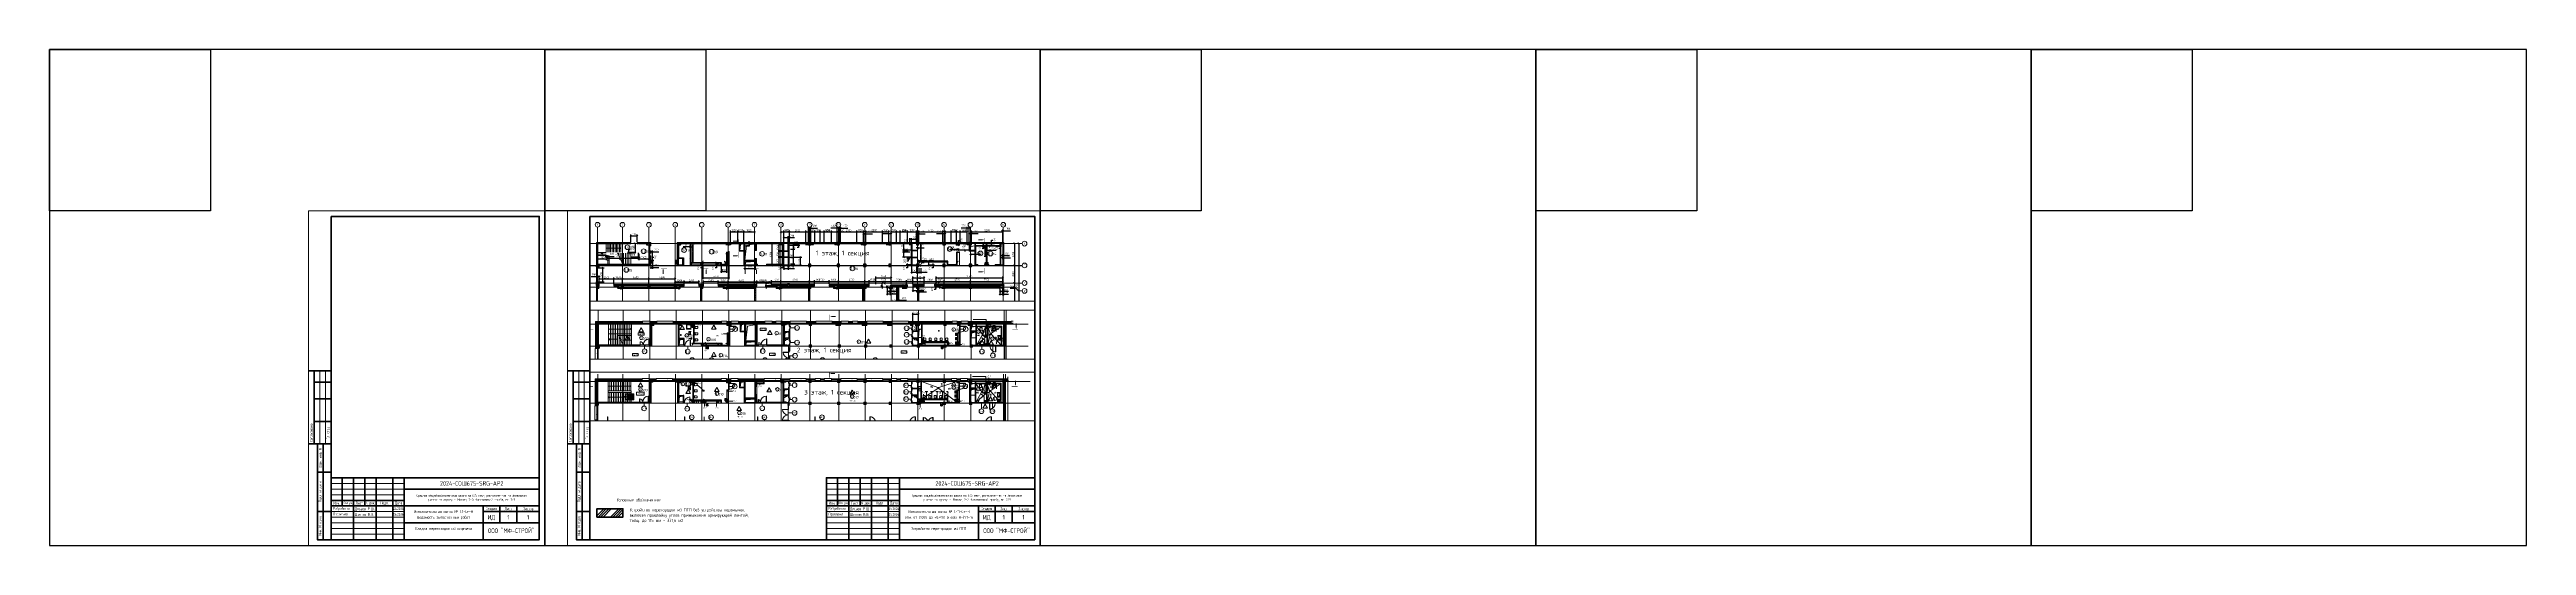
# Paper-space layout '1.41ПГП5в' of a CAD drawing. Header units: millimetres. Extents: x -143 to 2057, y 0 to 440.
# The model-space entities are those that its viewports show. They can reach past a viewport. Long polylines and large blocks are cut down to what shows.
import ezdxf
from ezdxf.enums import TextEntityAlignment as Align

# ---------------------------------------------------------------- set-up
doc = ezdxf.new("R2018")
doc.units = ezdxf.units.MM
for name, pattern in [('ADSK_Линия сетки', [2500, 2000, -250, 0, -250]), ('ADSK_Невидимые', [500, 300, -200]), ('ADSK_Скрыто', [600, 300, -300]), ('Штрих короткий', [300, 150, -150])]:
    doc.linetypes.add(name, pattern=pattern)
doc.layers.get('Defpoints').update_dxf_attribs({"color": 250})
for name, color, linetype, lineweight in [('0) кирпич', 30, 'Continuous', 60), ('0.3) ПГП 5 вып', 4, 'Continuous', 30), ('A-____-____-DIMS', 250, 'Continuous', 9), ('A-____-NOTE-TEXT', 250, 'Continuous', 9), ('A-AREA-____-IDEN', 250, 'Continuous', 9), ('A-DETL-____-HDLN', 250, 'ADSK_Невидимые', 9), ('A-DETL-____-OTLN', 250, 'Continuous', 5), ('A-DETL-____-THIN', 250, 'Continuous', 9), ('A-DETL-GENF-OTLN', 250, 'Continuous', 5), ('A-DOOR-____-IDEN', 250, 'Continuous', 9), ('A-DOOR-____-MCUT', 250, 'Continuous', 5), ('A-DOOR-____-OTLN', 250, 'Continuous', 5), ('A-DOOR-FRAM-MCUT', 250, 'Continuous', 5), ('A-DOOR-FRAM-OTLN', 250, 'Continuous', 5), ('A-DOOR-GLAZ-MCUT', 250, 'Continuous', 5), ('A-FLOR-____-IDEN', 250, 'Continuous', 9), ('A-FLOR-____-OTLN', 250, 'Continuous', 9), ('A-GENM-____-HDLN', 250, 'ADSK_Невидимые', 9), ('A-GENM-____-MCUT', 250, 'Continuous', 25), ('A-GENM-____-OTLN', 250, 'Continuous', 9), ('A-GLAZ-____-MCUT', 250, 'Continuous', 9), ('A-GLAZ-____-OTLN', 250, 'Continuous', 5), ('A-ROOF-___-IDEN', 250, 'Continuous', 9), ('A-ROOF-____-MCUT', 250, 'Continuous', 9), ('A-ROOF-____-OTLN', 250, 'Continuous', 5), ('A-ROOF-FNSH-MCUT', 250, 'Continuous', 9), ('A-WALL-____-MCUT', 250, 'Continuous', 13), ('A-WALL-____-PATT', 250, 'Continuous', 13), ('A-WALL-FNSH-MCUT', 250, 'Continuous', 13), ('G-____-____-DIMS', 250, 'Continuous', 9), ('G-____-____-SYMB', 250, 'ADSK_Скрыто', 9), ('G-____-____-TEXT', 250, 'Continuous', 9), ('G-XREF-____-OTLN', 250, 'Continuous', 9), ('I-WALL-____-OTLN', 250, 'Continuous', 9), ('P-SANR-FIXT-HDLN', 250, 'ADSK_Невидимые', 5), ('P-SANR-FIXT-OTLN', 250, 'Continuous', 9), ('S-COLS-____-MCUT', 250, 'Continuous', 25), ('S-COLS-____-OTLN', 250, 'Continuous', 9), ('S-GRID-____-IDEN', 250, 'Continuous', 9), ('S-GRID-____-OTLN', 250, 'Continuous', 9), ('S-STRS-____-MBND', 250, 'Continuous', 5), ('S-STRS-____-OTLN', 250, 'Continuous', 5)]:
    doc.layers.add(name, color=color, linetype=linetype, lineweight=lineweight)
doc.layers.add('ВЭ', color=7, linetype='Continuous')
doc.styles.add('Arial Narrow', font='ARIALN.TTF', dxfattribs={"width": 0.9, "height": 150})
doc.styles.add('GOST Common', font='', dxfattribs={"width": 0.9, "height": 350})
doc.styles.add('GOST Common_1', font='', dxfattribs={"width": 0.9, "height": 250})
doc.styles.add('ISOCPEUR_1', font='isocpeur.ttf', dxfattribs={"width": 0.9, "height": 250})
doc.styles.add('ISOCPEUR_2', font='isocpeur.ttf', dxfattribs={"height": 160})
doc.styles.add('ISOCPEUR_3', font='isocpeur.ttf', dxfattribs={"height": 250})
doc.styles.add('ISOCPEUR_4', font='isocpeur.ttf', dxfattribs={"height": 300})
doc.styles.add('ISOCPEUR_5', font='isocpeur.ttf', dxfattribs={"height": 8})
doc.styles.add('ISOCPEUR_6', font='isocpeur.ttf', dxfattribs={"height": 3.5})
doc.styles.add('ISOCPEUR_I', font='isocpeui.ttf', dxfattribs={"width": 0.9, "height": 12.5})
doc.styles.add('ISOCPEUR_I_1', font='ГОСТ тип А.ttf', dxfattribs={"height": 2500})
doc.styles.get("Standard").update_dxf_attribs({"font": 'ГОСТ тип А.ttf'})
doc.styles.add('СПДС', font='ГОСТ тип А.ttf', dxfattribs={"width": 0.9})
doc.styles.get('GOST Common').set_extended_font_data('GOST Common')
doc.styles.get('GOST Common_1').set_extended_font_data('GOST Common')
doc.dimstyles.new('А3', dxfattribs={"dimtxt": 333, "dimasz": 222, "dimexe": 222, "dimexo": 111, "dimgap": 111, "dimtad": 1, "dimtoh": 1, "dimdec": 0, "dimrnd": 0.0015, "dimzin": 0, "dimdsep": 46, "dimtxsty": 'Standard', "dimblk": 'OBLIQUE', "dimcen": 0, "dimclrd": 7, "dimclre": 7, "dimclrt": 7, "dimadec": 0, "dimazin": 0, "dimtfac": 1, "dimtdec": 0, "dimtofl": 0, "dimtmove": 0, "dimatfit": 3, "dimfxl": 1, "dimtolj": 1, "dimtzin": 0, "dimarcsym": 0})
pattern_1 = [(135, (0, 0), (-141.42136, -141.42136), [])]
pattern_2 = [(45, (0, 0), (-70.71068, 70.71068), [])]
pattern_3 = [(45, (0, 0), (-251.4472, 251.4472), []), (45, (0, 381), (-251.4472, 251.4472), [])]
pattern_4 = [(135, (0, 0), (-142.5612, -142.5612), []), (135, (142.56, 0), (-142.5612, -142.5612), [252.016, -50.403, 3.353, -47.05])]
pattern_5 = [(50, (0, 0), (364.3679, -31.8783), [38.1, -419.1]), (355, (0, 0), (-70.4859, 382.1133), [30.48, -335.28]), (100.451, (30.36, -2.66), (293.885, 350.2334), [32.38, -356.18]), (46.184, (0, 101.6), (542.1585, -84.0858), [57.15, -628.65]), (96.636, (45.2, 94.6), (474.805, 494.8554), [48.57, -534.27]), (351.184, (0, 101.6), (474.8102, 494.85), [45.72, -502.92]), (21, (50.8, 76.2), (303.2285, -204.5305), [38.1, -419.1]), (326, (50.8, 76.2), (123.6039, 368.376), [30.48, -335.28]), (71.451, (76.07, 59.16), (426.8341, 163.8427), [32.38, -356.18]), (37.5, (0, 0), (6.17665, 169.11015), [16.764, -314.452, 16.764, -323.596, -336.55]), (37.5, (0, 0), (6.17665, 169.11015), [-671.576, 16.764, -319.786]), (7.5, (0, 0), (133.63888, 200.3615), [16.764, -177.292, 16.764, -306.832, -128.27]), (7.5, (0, 0), (133.63888, 200.3615), [-517.652, 16.764, -111.506]), (327.5, (-113.28, 0), (271.18182, -11.45836), [16.764, -110.236, 16.764, -379.476, -525.78]), (327.5, (-113.28, 0), (271.18182, -11.45836), [-523.24, 16.764, -509.016]), (317.5, (-164.08, 0), (296.2585, 50.85285), [16.764, -148.336, 16.764, -246.38, -373.38]), (317.5, (-164.08, 0), (296.2585, 50.85285), [-428.244, 16.764, -356.616])]
pattern_6 = [(45, (0, 0), (-141.42136, 141.42136), []), (135, (0, 0), (-141.42136, -141.42136), [])]
pattern_7 = [(45, (125, 0), (-22.6274, 22.6274), [])]
pattern_8 = [(135, (1481.41, 164.685), (-14.14214, -14.14214), []), (225, (1481.41, 164.685), (14.14214, -14.14214), [])]
pattern_9 = [(45, (-641.384, 164.685), (-14.1421, 14.1421), []), (135, (-641.384, 164.685), (-14.1421, -14.1421), [])]
pattern_10 = [(45, (-601.3, -122294.8), (-251.4472, 251.4472), []), (45, (-601.3, -121913.8), (-251.4472, 251.4472), [])]
pattern_11 = [(135, (1951.41, 124.685), (-14.14214, -14.14214), []), (225, (1951.41, 124.685), (14.14214, -14.14214), [])]
pattern_12 = [(45, (-171.384, 124.685), (-14.1421, 14.1421), []), (135, (-171.384, 124.685), (-14.1421, -14.1421), [])]
pattern_13 = [(45, (-601.3, -122294.8), (-224.5064, 224.5064), []), (45, (-521.92, -122294.8), (0, 449.0128), []), (45, (-680.67, -122294.8), (0, 449.0128), [])]
pattern_14 = [(135, (1751.41, 124.685), (-14.14214, -14.14214), []), (225, (1751.41, 124.685), (14.14214, -14.14214), [])]
pattern_15 = [(45, (-371.384, 124.685), (-14.1421, 14.1421), []), (135, (-371.384, 124.685), (-14.1421, -14.1421), [])]
pattern_16 = [(135, (1051.41, 164.685), (-14.1421, -14.1421), []), (225, (1051.41, 164.685), (14.1421, -14.1421), [])]
pattern_17 = [(45, (-1071.384, 164.685), (-14.1421, 14.1421), []), (135, (-1071.384, 164.685), (-14.1421, -14.1421), [])]
pattern_18 = [(135, (1301.41, 164.685), (-14.1421, -14.1421), []), (225, (1301.41, 164.685), (14.1421, -14.1421), [])]
pattern_19 = [(45, (-821.384, 164.685), (-14.1421, 14.1421), []), (135, (-821.384, 164.685), (-14.1421, -14.1421), [])]
pattern_20 = [(135, (-601.29, -122294.79), (-84.85281, -84.85281), []), (225, (-601.29, -122294.79), (84.85281, -84.85281), [])]
pattern_21 = [(45, (-601.29, -122294.79), (-70.71068, 70.71068), []), (135, (-601.29, -122294.79), (-70.71068, -70.71068), [])]
pattern_22 = [(135, (1776.41, 124.685), (-14.14214, -14.14214), []), (225, (1776.41, 124.685), (14.14214, -14.14214), [])]
pattern_23 = [(45, (-346.384, 124.685), (-14.1421, 14.1421), []), (135, (-346.384, 124.685), (-14.1421, -14.1421), [])]
pattern_24 = [(135, (1551.41, 164.685), (-14.14214, -14.14214), []), (225, (1551.41, 164.685), (14.14214, -14.14214), [])]
pattern_25 = [(45, (-571.384, 164.685), (-14.1421, 14.1421), []), (135, (-571.384, 164.685), (-14.1421, -14.1421), [])]
pattern_26 = [(135, (-601.3, -122294.79), (-142.5612, -142.5612), []), (135, (-458.73, -122294.79), (-142.5612, -142.5612), [252.016, -50.403, 3.353, -47.05])]
pattern_27 = [(50, (-601.3, -122294.8), (364.3679, -31.8783), [38.1, -419.1]), (355, (-601.3, -122294.8), (-70.4859, 382.1133), [30.48, -335.28]), (100.451, (-570.93, -122297.45), (293.885, 350.2334), [32.38, -356.18]), (46.184, (-601.3, -122193.2), (542.1585, -84.0858), [57.15, -628.65]), (96.636, (-556.1, -122200.2), (474.805, 494.8554), [48.57, -534.27]), (351.184, (-601.3, -122193.2), (474.8102, 494.85), [45.72, -502.92]), (21, (-550.5, -122218.6), (303.2285, -204.5305), [38.1, -419.1]), (326, (-550.5, -122218.6), (123.6039, 368.376), [30.48, -335.28]), (71.451, (-525.22, -122235.63), (426.8341, 163.8427), [32.38, -356.18]), (37.5, (-601.29, -122294.79), (6.17665, 169.11015), [16.764, -314.452, 16.764, -323.596, -336.55]), (37.5, (-601.29, -122294.79), (6.17665, 169.11015), [-671.576, 16.764, -319.786]), (7.5, (-601.3, -122294.79), (133.63888, 200.3615), [16.764, -177.292, 16.764, -306.832, -128.27]), (7.5, (-601.3, -122294.79), (133.63888, 200.3615), [-517.652, 16.764, -111.506]), (327.5, (-714.58, -122294.79), (271.18182, -11.45836), [16.764, -110.236, 16.764, -379.476, -525.78]), (327.5, (-714.58, -122294.79), (271.18182, -11.45836), [-523.24, 16.764, -509.016]), (317.5, (-765.38, -122294.8), (296.2585, 50.85285), [16.764, -148.336, 16.764, -246.38, -373.38]), (317.5, (-765.38, -122294.8), (296.2585, 50.85285), [-428.244, 16.764, -356.616])]
pattern_28 = [(45, (-601.3, -122294.79), (-141.42136, 141.42136), []), (135, (-601.3, -122294.79), (-141.42136, -141.42136), [])]
pattern_29 = [(135, (951.411, 164.685), (-14.1421, -14.1421), []), (225, (951.411, 164.685), (14.1421, -14.1421), [])]
pattern_30 = [(45, (-1171.384, 164.685), (-14.1421, 14.1421), []), (135, (-1171.384, 164.685), (-14.1421, -14.1421), [])]
pattern_31 = [(135, (1751.41, 164.685), (-14.14214, -14.14214), []), (225, (1751.41, 164.685), (14.14214, -14.14214), [])]
pattern_32 = [(45, (-371.384, 164.685), (-14.1421, 14.1421), []), (135, (-371.384, 164.685), (-14.1421, -14.1421), [])]
pattern_33 = [(45, (-3188.22, -259241.4), (-251.4472, 251.4472), []), (45, (-3188.22, -258860.4), (-251.4472, 251.4472), [])]
pattern_34 = [(45, (-3188.22, -259241.4), (-224.5064, 224.5064), []), (45, (-3108.85, -259241.4), (0, 449.0128), []), (45, (-3267.6, -259241.4), (0, 449.0128), [])]
pattern_35 = [(135, (-3188.22, -259241.39), (-141.42136, -141.42136), [])]
pattern_36 = [(135, (-3188.22, -259241.39), (-84.85281, -84.85281), []), (225, (-3188.22, -259241.39), (84.85281, -84.85281), [])]
pattern_37 = [(45, (-3188.22, -259241.39), (-70.71068, 70.71068), []), (135, (-3188.22, -259241.39), (-70.71068, -70.71068), [])]
pattern_38 = [(135, (-3188.22, -259241.39), (-142.5612, -142.5612), []), (135, (-3045.66, -259241.39), (-142.5612, -142.5612), [252.016, -50.403, 3.353, -47.05])]
pattern_39 = [(50, (-3188.22, -259241.4), (364.3679, -31.8783), [38.1, -419.1]), (355, (-3188.22, -259241.4), (-70.4859, 382.1133), [30.48, -335.28]), (100.451, (-3157.86, -259244.05), (293.885, 350.2334), [32.38, -356.18]), (46.184, (-3188.22, -259139.8), (542.1585, -84.0858), [57.15, -628.65]), (96.636, (-3143.04, -259146.8), (474.805, 494.8554), [48.57, -534.27]), (351.184, (-3188.2, -259139.8), (474.8102, 494.85), [45.72, -502.92]), (21, (-3137.42, -259165.2), (303.2285, -204.5305), [38.1, -419.1]), (326, (-3137.42, -259165.2), (123.6039, 368.376), [30.48, -335.28]), (71.451, (-3112.15, -259182.23), (426.8341, 163.8427), [32.38, -356.18]), (37.5, (-3188.22, -259241.39), (6.17665, 169.11015), [16.764, -314.452, 16.764, -323.596, -336.55]), (37.5, (-3188.22, -259241.39), (6.17665, 169.11015), [-671.576, 16.764, -319.786]), (7.5, (-3188.22, -259241.39), (133.63888, 200.3615), [16.764, -177.292, 16.764, -306.832, -128.27]), (7.5, (-3188.22, -259241.39), (133.63888, 200.3615), [-517.652, 16.764, -111.506]), (327.5, (-3301.51, -259241.39), (271.18182, -11.45836), [16.764, -110.236, 16.764, -379.476, -525.78]), (327.5, (-3301.51, -259241.39), (271.18182, -11.45836), [-523.24, 16.764, -509.016]), (317.5, (-3352.3, -259241.4), (296.2585, 50.85285), [16.764, -148.336, 16.764, -246.38, -373.38]), (317.5, (-3352.3, -259241.4), (296.2585, 50.85285), [-428.244, 16.764, -356.616])]
pattern_40 = [(45, (-3188.22, -259241.39), (-141.42136, 141.42136), []), (135, (-3188.22, -259241.39), (-141.42136, -141.42136), [])]

# ---------------------------------------------------------------- blocks, each defined once
blk = doc.blocks.new('*U6640')
at = {"color": 4}
blk.add_lwpolyline([(-220, -220), (220, -220), (220, 220), (-220, 220)], close=True, dxfattribs=at)
at = {"color": 3}
blk.add_lwpolyline([(-220, 220), (-77, 220), (-77, 77), (-220, 77)], close=True, dxfattribs=at)
blk = doc.blocks.new('*U6641')
at = {"color": 0, "linetype": 'ByBlock', "lineweight": -2, "transparency": 16777216}
for p in [(0, 0), (440, 0), (880, 0), (1320, 0), (1760, 0)]:
    blk.add_blockref('*U6640', p, dxfattribs=at)
blk = doc.blocks.new('*U5494')
at = {"lineweight": 0}
blk.add_lwpolyline([(-205, -5), (5, -5), (5, 292), (-205, 292)], close=True, dxfattribs=at)
at = {"color": 0, "linetype": 'Continuous', "lineweight": 50}
blk.add_lwpolyline([(-185, 287), (0, 287), (0, 0), (-185, 0)], close=True, dxfattribs=at)
at = {"lineweight": 35}
for points in [[(-185, 150), (-205, 150)], [(-200, 85), (-200, 150)], [(-185, 140), (-200, 140)], [(-185, 125), (-200, 125)], [(-185, 105), (-200, 105)], [(-185, 85), (-205, 85)], [(-185, 85), (-197, 85), (-197, 0), (-185, 0)], [(-192, 0), (-192, 85)], [(-185, 60), (-197, 60)], [(-175, 55), (-175, 30)], [(-165, 55), (-165, 0)], [(-155, 55), (-155, 30)], [(-145, 55), (-145, 0)], [(-130, 55), (-130, 0)], [(-120, 55), (-120, 0)], [(-120, 45), (0, 45)], [(-185, 25), (-197, 25)], [(-185, 35), (-120, 35)], [(-185, 30), (0, 30)], [(-50, 30), (-50, 0)], [(-50, 25), (0, 25)], [(-35, 30), (-35, 15)], [(-20, 30), (-20, 15)], [(-120, 15), (0, 15)]]:
    blk.add_lwpolyline(points, dxfattribs=at)
at = {"lineweight": 18}
for points in [[(-195, 85), (-195, 150)], [(-190, 85), (-190, 150)], [(-185, 50), (-120, 50)], [(-185, 45), (-120, 45)], [(-185, 40), (-120, 40)], [(-185, 25), (-120, 25)], [(-185, 20), (-120, 20)], [(-185, 15), (-120, 15)], [(-185, 10), (-120, 10)], [(-185, 5), (-120, 5)]]:
    blk.add_lwpolyline(points, dxfattribs=at)
at = {"lineweight": 35}
blk.add_lwpolyline([(-185, 0), (0, 0), (0, 55), (-185, 55)], close=True, dxfattribs=at)
at = {"lineweight": 0}
blk.add_lwpolyline([(0, -5), (5, -5), (5, 0)], dxfattribs=at)
at = {"lineweight": -2, "char_height": 2.5, "attachment_point": 5, "rotation": 90, "style": 'СПДС'}
for s, insert, width in [('Согласовано', (-202.5, 95), 19.991), ('Гл. спец.', (-187.5, 95), 19.991), ('Взам. инв. N', (-194.5, 72.5), 24.991), ('Подл. и дата', (-194.5, 42.5), 34.991), ('Инв. N подл.', (-194.5, 12.5), 24.991)]:
    blk.add_mtext(s, dxfattribs=dict(at, insert=insert, width=width))
at = {"lineweight": -2, "char_height": 2.5, "style": 'СПДС'}
for s, insert, width, attachment_point in [('Разработал', (-183.1, 27.5), 17.953, 4), ('Проверил', (-183.1, 22.5), 17.953, 4), ('Изм.', (-180, 32.5), 10, 5), ('Кол.уч.', (-170, 32.5), 10, 5), ('Лист', (-160, 32.5), 10, 5), ('N док.', (-150, 32.5), 10, 5), ('Подп.', (-137.5, 32.5), 15, 5), ('Дата', (-125, 32.5), 10, 5), ('Стадия', (-42.5, 27.5), 15, 5), ('Лист', (-27.5, 27.5), 15, 5), ('Листов', (-10, 27.5), 20, 5)]:
    blk.add_mtext(s, dxfattribs=dict(at, insert=insert, width=width, attachment_point=attachment_point))
at = {"insert": (-60.2, 37.2), "char_height": 2.2, "attachment_point": 5, "style": 'СПДС'}
blk.add_mtext_dynamic_manual_height_columns('Средняя общеобразовательная школа на 675 мест, расположенная на земельном\\P\\pxqc;участке по адресу: г. Москва, 2-й Нагатинский проезд, вл. 2/3', width=118.293, gutter_width=0, heights=[12.8], dxfattribs=at)
at = {"lineweight": 30, "width": 0.9, "flags": 104}
blk.add_attdef('ШАПКА', text='', height=3, dxfattribs=at).set_placement((-135, 281), align=Align.MIDDLE_CENTER)
at = {"style": 'СПДС'}
for tag, height, p in [('ШИФР_ПРОЕКТА', 4, (-60, 50)), ('НАИМЕНОВАНИЕ_ОБЪЕКТА', 2.5, (-85, 25)), ('СТАДИЯ', 4, (-42.5, 20)), ('ЛИСТ_первый', 4, (-27.5, 20)), ('ЛИСТОВ', 4, (-10, 20)), ('НАИМЕНОВАНИЕ_ОБЪЕКТА2', 2.5, (-85, 20)), ('НАИМЕНОВАНИЕ_ЧЕРТЕЖА2', 2.5, (-85, 5)), ('НАИМЕНОВАНИЕ_ЧЕРТЕЖА1', 2.5, (-85, 10)), ('ОРГАНИЗАЦИЯ_РАЗРАБОТЧИК1', 4, (-25, 8.1))]:
    blk.add_attdef(tag, text='', height=height, dxfattribs=at).set_placement(p, align=Align.MIDDLE_CENTER)
for tag, p in [('РАЗРАБОТЧИК', (-164, 27.5)), ('РУК.ГРУППЫ', (-164, 22.5))]:
    blk.add_attdef(tag, text='', height=2.5, dxfattribs=at).set_placement(p, align=Align.MIDDLE_LEFT)
at = {"style": 'СПДС', "width": 0.9}
for tag, p in [('ДАТА1', (-129.6, 26.4)), ('ДАТА2', (-129.6, 21.4))]:
    blk.add_attdef(tag, p, '', height=2.3, dxfattribs=at)
blk = doc.blocks.new('*U5495')
at = {"lineweight": 0}
blk.add_lwpolyline([(-415, -5), (5, -5), (5, 292), (-415, 292)], close=True, dxfattribs=at)
at = {"color": 0, "linetype": 'Continuous', "lineweight": 50}
blk.add_lwpolyline([(-395, 287), (0, 287), (0, 0), (-395, 0)], close=True, dxfattribs=at)
at = {"lineweight": 35}
for points in [[(-395, 150), (-415, 150)], [(-410, 85), (-410, 150)], [(-395, 140), (-410, 140)], [(-395, 125), (-410, 125)], [(-395, 105), (-410, 105)], [(-395, 85), (-415, 85)], [(-395, 85), (-407, 85), (-407, 0), (-395, 0)], [(-402, 0), (-402, 85)], [(-395, 60), (-407, 60)], [(-175, 55), (-175, 30)], [(-165, 55), (-165, 0)], [(-155, 55), (-155, 30)], [(-145, 55), (-145, 0)], [(-130, 55), (-130, 0)], [(-120, 55), (-120, 0)], [(-120, 45), (0, 45)], [(-395, 25), (-407, 25)], [(-185, 35), (-120, 35)], [(-185, 30), (0, 30)], [(-50, 30), (-50, 0)], [(-50, 25), (0, 25)], [(-35, 30), (-35, 15)], [(-20, 30), (-20, 15)], [(-120, 15), (0, 15)]]:
    blk.add_lwpolyline(points, dxfattribs=at)
at = {"lineweight": 18}
for points in [[(-405, 85), (-405, 150)], [(-400, 85), (-400, 150)], [(-185, 50), (-120, 50)], [(-185, 45), (-120, 45)], [(-185, 40), (-120, 40)], [(-185, 25), (-120, 25)], [(-185, 20), (-120, 20)], [(-185, 15), (-120, 15)], [(-185, 10), (-120, 10)], [(-185, 5), (-120, 5)]]:
    blk.add_lwpolyline(points, dxfattribs=at)
at = {"lineweight": 35}
blk.add_lwpolyline([(-185, 0), (0, 0), (0, 55), (-185, 55)], close=True, dxfattribs=at)
at = {"lineweight": 0}
blk.add_lwpolyline([(0, -5), (5, -5), (5, 0)], dxfattribs=at)
at = {"lineweight": -2, "char_height": 2.5, "attachment_point": 5, "rotation": 90, "style": 'СПДС'}
for s, insert, width in [('Согласовано', (-412.5, 95), 19.991), ('Гл. спец.', (-397.5, 95), 19.991), ('Взам. инв. N', (-404.5, 72.5), 24.991), ('Подл. и дата', (-404.5, 42.5), 34.991), ('Инв. N подл.', (-404.5, 12.5), 24.991)]:
    blk.add_mtext(s, dxfattribs=dict(at, insert=insert, width=width))
at = {"lineweight": -2, "char_height": 2.5, "style": 'СПДС'}
for s, insert, width, attachment_point in [('Разработал', (-183.1, 27.5), 17.953, 4), ('Проверил', (-183.1, 22.5), 17.953, 4), ('Изм.', (-180, 32.5), 10, 5), ('Кол.уч.', (-170, 32.5), 10, 5), ('Лист', (-160, 32.5), 10, 5), ('N док.', (-150, 32.5), 10, 5), ('Подп.', (-137.5, 32.5), 15, 5), ('Дата', (-125, 32.5), 10, 5), ('Стадия', (-42.5, 27.5), 15, 5), ('Лист', (-27.5, 27.5), 15, 5), ('Листов', (-10, 27.5), 20, 5)]:
    blk.add_mtext(s, dxfattribs=dict(at, insert=insert, width=width, attachment_point=attachment_point))
at = {"insert": (-60.2, 37.2), "char_height": 2.2, "attachment_point": 5, "style": 'СПДС'}
blk.add_mtext_dynamic_manual_height_columns('Средняя общеобразовательная школа на 675 мест, расположенная на земельном\\P\\pxqc;участке по адресу: г. Москва, 2-й Нагатинский проезд, вл. 2/3', width=118.293, gutter_width=0, heights=[12.8], dxfattribs=at)
at = {"lineweight": 30, "width": 0.9, "flags": 104}
blk.add_attdef('ШАПКА', text='', height=3, dxfattribs=at).set_placement((-135, 281), align=Align.MIDDLE_CENTER)
at = {"style": 'СПДС'}
for tag, height, p in [('ШИФР_ПРОЕКТА', 4, (-60, 50)), ('НАИМЕНОВАНИЕ_ОБЪЕКТА', 2.5, (-85, 25)), ('СТАДИЯ', 4, (-42.5, 20)), ('ЛИСТ_первый', 4, (-27.5, 20)), ('ЛИСТОВ', 4, (-10, 20)), ('НАИМЕНОВАНИЕ_ОБЪЕКТА2', 2.5, (-85, 20)), ('НАИМЕНОВАНИЕ_ЧЕРТЕЖА2', 2.5, (-85, 5)), ('НАИМЕНОВАНИЕ_ЧЕРТЕЖА1', 2.5, (-85, 10)), ('ОРГАНИЗАЦИЯ_РАЗРАБОТЧИК1', 4, (-25, 8.1))]:
    blk.add_attdef(tag, text='', height=height, dxfattribs=at).set_placement(p, align=Align.MIDDLE_CENTER)
for tag, p in [('РАЗРАБОТЧИК', (-164, 27.5)), ('РУК.ГРУППЫ', (-164, 22.5))]:
    blk.add_attdef(tag, text='', height=2.5, dxfattribs=at).set_placement(p, align=Align.MIDDLE_LEFT)
at = {"style": 'СПДС', "width": 0.9}
for tag, p in [('ДАТА1', (-129.6, 26.4)), ('ДАТА2', (-129.6, 21.4))]:
    blk.add_attdef(tag, p, '', height=2.3, dxfattribs=at)
blk = doc.blocks.new('Окно_СКБ_1Ст1 - 120_Окно_СКБ_1Ст_900_ОК3л-29018700-Кладочный план на отм_ 0_000_ Секция 1_')
at = {"layer": 'A-GLAZ-____-MCUT'}
for p, q in [((-450, -125), (450, -125)), ((-450, -195), (450, -195))]:
    blk.add_line(p, q, dxfattribs=at)
at = {"layer": 'A-GLAZ-____-OTLN'}
for p, q in [((450, -125), (-450, -125)), ((-450, -195), (450, -195))]:
    blk.add_line(p, q, dxfattribs=at)
blk = doc.blocks.new('Окно_СКБ_2Ст1 - Окно_СКБ_2Ст_2800_ОК11Л-29018712-Кладочный план на отм_ 0_000_ Секция 1_')
at = {"layer": 'A-GLAZ-____-MCUT'}
for p, q in [((-1400, -125), (1400, -125)), ((-1400, -195), (1400, -195))]:
    blk.add_line(p, q, dxfattribs=at)
at = {"layer": 'A-GLAZ-____-OTLN'}
for p, q in [((1400, -125), (-1400, -125)), ((-1400, -195), (1400, -195))]:
    blk.add_line(p, q, dxfattribs=at)
blk = doc.blocks.new('Окно_СКБ_1Ст1 - 120_Окно_СКБ_1Ст_900_ОК3л-V3-Кладочный план на отм_ 0_000_ Секция 1_')
at = {"layer": 'A-GLAZ-____-MCUT'}
for p, q in [((-450, -125), (450, -125)), ((-450, -195), (450, -195))]:
    blk.add_line(p, q, dxfattribs=at)
at = {"layer": 'A-GLAZ-____-OTLN'}
for p, q in [((450, -125), (-450, -125)), ((-450, -195), (450, -195))]:
    blk.add_line(p, q, dxfattribs=at)
blk = doc.blocks.new('Окно_СКБ_2Ст1 - Окно_СКБ_2Ст_2400_ОК16Л-36323578-Кладочный план на отм_ 0_000_ Секция 1_')
at = {"layer": 'A-GLAZ-____-MCUT'}
for p, q in [((-1200, -125), (1200, -125)), ((-1200, -195), (1200, -195))]:
    blk.add_line(p, q, dxfattribs=at)
at = {"layer": 'A-GLAZ-____-OTLN'}
for p, q in [((1200, -125), (-1200, -125)), ((-1200, -195), (1200, -195))]:
    blk.add_line(p, q, dxfattribs=at)
blk = doc.blocks.new('Окно_СКБ_1Ст1 - 120_Окно_СКБ_1Ст_1250_ОК14Л-29018784-Кладочный план на отм_ 0_000_ Секция 1_')
at = {"layer": 'A-GLAZ-____-MCUT'}
for p, q in [((-625, -125), (625, -125)), ((-625, -195), (625, -195))]:
    blk.add_line(p, q, dxfattribs=at)
at = {"layer": 'A-GLAZ-____-OTLN'}
for p, q in [((625, -125), (-625, -125)), ((-625, -195), (625, -195))]:
    blk.add_line(p, q, dxfattribs=at)
blk = doc.blocks.new('Окно_СКБ_2Ст1 - Окно_СКБ_2Ст_2800_ОК11-29018754-Кладочный план на отм_ 0_000_ Секция 1_')
at = {"layer": 'A-GLAZ-____-MCUT'}
for p, q in [((-1400, -125), (1400, -125)), ((-1400, -195), (1400, -195))]:
    blk.add_line(p, q, dxfattribs=at)
at = {"layer": 'A-GLAZ-____-OTLN'}
for p, q in [((1400, -125), (-1400, -125)), ((-1400, -195), (1400, -195))]:
    blk.add_line(p, q, dxfattribs=at)
blk = doc.blocks.new('Окно_СКБ_1Ст1 - 120_Окно_СКБ_1Ст_1250_ОКп14_E30-37619683-Кладочный план на отм_ 0_000_ Секция 1_')
at = {"layer": 'A-GLAZ-____-MCUT'}
for p, q in [((-625, -125), (625, -125)), ((-625, -195), (625, -195))]:
    blk.add_line(p, q, dxfattribs=at)
at = {"layer": 'A-GLAZ-____-OTLN'}
for p, q in [((625, -125), (-625, -125)), ((-625, -195), (625, -195))]:
    blk.add_line(p, q, dxfattribs=at)
blk = doc.blocks.new('Окно_СКБ_1Ст1 - 120_Окно_СКБ_1Ст_1250_ОК14Л-V5-Кладочный план на отм_ 0_000_ Секция 1_')
at = {"layer": 'A-GLAZ-____-MCUT'}
for p, q in [((-625, -125), (625, -125)), ((-625, -195), (625, -195))]:
    blk.add_line(p, q, dxfattribs=at)
at = {"layer": 'A-GLAZ-____-OTLN'}
for p, q in [((625, -125), (-625, -125)), ((-625, -195), (625, -195))]:
    blk.add_line(p, q, dxfattribs=at)
blk = doc.blocks.new('Окно_СКБ_2Ст1 - Окно_СКБ_2Ст_2800_ОК12-29019270-Кладочный план на отм_ 0_000_ Секция 1_')
at = {"layer": 'A-GLAZ-____-MCUT'}
for p, q in [((-1400, -125), (1400, -125)), ((-1400, -195), (1400, -195))]:
    blk.add_line(p, q, dxfattribs=at)
at = {"layer": 'A-GLAZ-____-OTLN'}
for p, q in [((1400, -125), (-1400, -125)), ((-1400, -195), (1400, -195))]:
    blk.add_line(p, q, dxfattribs=at)
blk = doc.blocks.new('_Wn_-As_OpeningMEP_floor__Rectangular - _Wn_-As_OpeningMEP_floor__Rectangular-32466847-Кладочный план на отм_ 0_000_ Секция 1_')
at = {"layer": 'A-DETL-GENF-OTLN'}
for p, q in [((-250, -50), (-212, 112)), ((-212, 112), (250, 150))]:
    blk.add_line(p, q, dxfattribs=at)
blk = doc.blocks.new('_Wn_-As_OpeningMEP_floor__Rectangular - _Wn_-As_OpeningMEP_floor__Rectangular-V6-Кладочный план на отм_ 0_000_ Секция 1_')
at = {"layer": 'A-DETL-GENF-OTLN'}
for p, q in [((-250, -50), (-212, 112)), ((-212, 112), (250, 150))]:
    blk.add_line(p, q, dxfattribs=at)
blk = doc.blocks.new('BSC_Колонна _Прямоугольная - 400x400-31225807-Кладочный план на отм_ 0_000_ Секция 1_')
at = {"layer": 'S-COLS-____-OTLN', "lineweight": 5}
h = blk.add_hatch(dxfattribs=at)
h.set_pattern_fill('FP_12', color=256, style=0, pattern_type=2)
h.set_pattern_definition([(135, (0.02, -50975), (-142.5619, -142.5619), []), (135, (142.58, -50975), (-142.5619, -142.5619), [252.016, -50.403, 3.353, -47.05])])
h.paths.add_polyline_path([(-200, -200), (200, -200), (200, 200), (-200, 200), (-200, -10)])
at = {"layer": 'S-COLS-____-MCUT'}
for p, q in [((200, 200), (-200, 200)), ((-200, 200), (-200, -200)), ((200, -200), (200, 200)), ((-200, -200), (200, -200))]:
    blk.add_line(p, q, dxfattribs=at)
blk = doc.blocks.new('BSC_Колонна _Прямоугольная - 400x400-31225808-Кладочный план на отм_ 0_000_ Секция 1_')
at = {"layer": 'S-COLS-____-OTLN', "lineweight": 5}
h = blk.add_hatch(dxfattribs=at)
h.set_pattern_fill('FP_13', color=256, style=0, pattern_type=2)
h.set_pattern_definition([(135, (-4249.98, -50975), (-142.5619, -142.5619), []), (135, (-4107.42, -50975), (-142.5619, -142.5619), [252.016, -50.403, 3.353, -47.05])])
h.paths.add_polyline_path([(-200, -200), (200, -200), (200, 200), (-200, 200), (-200, -100)])
at = {"layer": 'S-COLS-____-MCUT'}
for p, q in [((200, 200), (-200, 200)), ((-200, 200), (-200, -100)), ((200, -200), (200, 200)), ((-200, -100), (-200, -200)), ((-200, -200), (200, -200))]:
    blk.add_line(p, q, dxfattribs=at)
blk = doc.blocks.new('BSC_Колонна _Прямоугольная - 400x400-V7-Кладочный план на отм_ 0_000_ Секция 1_')
at = {"layer": 'S-COLS-____-OTLN', "lineweight": 5}
h = blk.add_hatch(dxfattribs=at)
h.set_pattern_fill('FP_14', color=256, style=0, pattern_type=2)
h.set_pattern_definition([(135, (-8749.98, -50975), (-142.5619, -142.5619), []), (135, (-8607.42, -50975), (-142.5619, -142.5619), [252.016, -50.403, 3.353, -47.05])])
h.paths.add_polyline_path([(-200, -200), (200, -200), (200, 200), (-200, 200), (-200, -10)])
at = {"layer": 'S-COLS-____-MCUT'}
for p, q in [((200, 200), (-200, 200)), ((-200, 200), (-200, -200)), ((200, -200), (200, 200)), ((-200, -200), (200, -200))]:
    blk.add_line(p, q, dxfattribs=at)
blk = doc.blocks.new('BSC_Колонна _Прямоугольная - 400x400-V8-Кладочный план на отм_ 0_000_ Секция 1_')
at = {"layer": 'S-COLS-____-OTLN', "lineweight": 5}
h = blk.add_hatch(dxfattribs=at)
h.set_pattern_fill('FP_15', color=256, style=0, pattern_type=2)
h.set_pattern_definition([(135, (-13249.98, -50975), (-142.5619, -142.5619), []), (135, (-13107.42, -50975), (-142.5619, -142.5619), [252.016, -50.403, 3.353, -47.05])])
h.paths.add_polyline_path([(-200, -200), (200, -200), (200, 200), (-200, 200)])
at = {"layer": 'S-COLS-____-MCUT'}
for p, q in [((200, 200), (-200, 200)), ((-200, 200), (-200, -200)), ((200, -100), (200, 200)), ((-200, -200), (200, -200)), ((200, -200), (200, -100))]:
    blk.add_line(p, q, dxfattribs=at)
blk = doc.blocks.new('BSC_Колонна _Прямоугольная - 400x400-V9-Кладочный план на отм_ 0_000_ Секция 1_')
at = {"layer": 'S-COLS-____-OTLN', "lineweight": 5}
h = blk.add_hatch(dxfattribs=at)
h.set_pattern_fill('FP_16', color=256, style=0, pattern_type=2)
h.set_pattern_definition([(135, (-22249.98, -50975), (-142.5619, -142.5619), []), (135, (-22107.42, -50975), (-142.5619, -142.5619), [252.016, -50.403, 3.353, -47.05])])
h.paths.add_polyline_path([(-200, -200), (200, -200), (200, 200), (-200, 200), (-200, -10)])
at = {"layer": 'S-COLS-____-MCUT'}
for p, q in [((200, 200), (-200, 200)), ((-200, 200), (-200, -200)), ((200, -200), (200, 200)), ((-200, -200), (200, -200))]:
    blk.add_line(p, q, dxfattribs=at)
blk = doc.blocks.new('BSC_Колонна _Прямоугольная - 400x400-V10-Кладочный план на отм_ 0_000_ Секция 1_')
at = {"layer": 'S-COLS-____-OTLN', "lineweight": 5}
h = blk.add_hatch(dxfattribs=at)
h.set_pattern_fill('FP_17', color=256, style=0, pattern_type=2)
h.set_pattern_definition([(135, (-31249.98, -50975), (-142.5619, -142.5619), []), (135, (-31107.42, -50975), (-142.5619, -142.5619), [252.016, -50.403, 3.353, -47.05])])
h.paths.add_polyline_path([(-200, -200), (200, -200), (200, 200), (-200, 200)])
at = {"layer": 'S-COLS-____-MCUT'}
for p, q in [((200, 200), (-200, 200)), ((-200, 200), (-200, -200)), ((200, -200), (200, 200)), ((-200, -200), (200, -200))]:
    blk.add_line(p, q, dxfattribs=at)
blk = doc.blocks.new('BSC_Колонна _Прямоугольная - 400x400-V11-Кладочный план на отм_ 0_000_ Секция 1_')
at = {"layer": 'S-COLS-____-OTLN', "lineweight": 5}
h = blk.add_hatch(dxfattribs=at)
h.set_pattern_fill('FP_18', color=256, style=0, pattern_type=2)
h.set_pattern_definition([(135, (-41049.98, -50975), (-142.5619, -142.5619), []), (135, (-40907.42, -50975), (-142.5619, -142.5619), [252.016, -50.403, 3.353, -47.05])])
h.paths.add_polyline_path([(-200, -200), (200, -200), (200, 200), (-200, 200)])
at = {"layer": 'S-COLS-____-MCUT'}
for p, q in [((200, 200), (-200, 200)), ((-200, 200), (-200, -200)), ((200, -200), (200, 200)), ((-200, -200), (200, -200))]:
    blk.add_line(p, q, dxfattribs=at)
blk = doc.blocks.new('BSC_Колонна _Прямоугольная - 400x400-V12-Кладочный план на отм_ 0_000_ Секция 1_')
at = {"layer": 'S-COLS-____-OTLN', "lineweight": 5}
h = blk.add_hatch(dxfattribs=at)
h.set_pattern_fill('FP_19', color=256, style=0, pattern_type=2)
h.set_pattern_definition([(135, (-45549.98, -50975), (-142.5619, -142.5619), []), (135, (-45407.42, -50975), (-142.5619, -142.5619), [252.016, -50.403, 3.353, -47.05])])
h.paths.add_polyline_path([(-200, -200), (200, -200), (200, 200), (-200, 200), (-200, -10)])
at = {"layer": 'S-COLS-____-MCUT'}
for p, q in [((200, 200), (-200, 200)), ((-200, 200), (-200, -200)), ((200, -200), (200, 200)), ((-200, -200), (200, -200))]:
    blk.add_line(p, q, dxfattribs=at)
blk = doc.blocks.new('BSC_Колонна _Прямоугольная - 400x400-V13-Кладочный план на отм_ 0_000_ Секция 1_')
at = {"layer": 'S-COLS-____-OTLN', "lineweight": 5}
h = blk.add_hatch(dxfattribs=at)
h.set_pattern_fill('FP_20', color=256, style=0, pattern_type=2)
h.set_pattern_definition([(135, (-50049.98, -50975), (-142.5619, -142.5619), []), (135, (-49907.42, -50975), (-142.5619, -142.5619), [252.016, -50.403, 3.353, -47.05])])
h.paths.add_polyline_path([(-200, -200), (200, -200), (200, 200), (-200, 200), (-200, -10)])
at = {"layer": 'S-COLS-____-MCUT'}
for p, q in [((200, 200), (-200, 200)), ((-200, 200), (-200, -200)), ((200, -200), (200, 200)), ((-200, -200), (200, -200))]:
    blk.add_line(p, q, dxfattribs=at)
blk = doc.blocks.new('BSC_Колонна _Прямоугольная - 400x400-V14-Кладочный план на отм_ 0_000_ Секция 1_')
at = {"layer": 'S-COLS-____-OTLN', "lineweight": 5}
h = blk.add_hatch(dxfattribs=at)
h.set_pattern_fill('FP_21', color=256, style=0, pattern_type=2)
h.set_pattern_definition([(135, (-54549.98, -50975), (-142.5619, -142.5619), []), (135, (-54407.42, -50975), (-142.5619, -142.5619), [252.016, -50.403, 3.353, -47.05])])
h.paths.add_polyline_path([(-200, -200), (200, -200), (200, 200), (-200, 200), (-200, -10)])
at = {"layer": 'S-COLS-____-MCUT'}
for p, q in [((200, 200), (-200, 200)), ((-200, 200), (-200, -200)), ((200, -200), (200, 200)), ((-200, -200), (200, -200))]:
    blk.add_line(p, q, dxfattribs=at)
blk = doc.blocks.new('BSC_Колонна _Прямоугольная - 400x400-V15-Кладочный план на отм_ 0_000_ Секция 1_')
at = {"layer": 'S-COLS-____-OTLN', "lineweight": 5}
h = blk.add_hatch(dxfattribs=at)
h.set_pattern_fill('FP_22', color=256, style=0, pattern_type=2)
h.set_pattern_definition([(135, (-63549.98, -50975), (-142.5619, -142.5619), []), (135, (-63407.42, -50975), (-142.5619, -142.5619), [252.016, -50.403, 3.353, -47.05])])
h.paths.add_polyline_path([(-200, -200), (200, -200), (200, 200), (-200, 200)])
at = {"layer": 'S-COLS-____-MCUT'}
for p, q in [((200, 200), (-200, 200)), ((-200, 200), (-200, -200)), ((200, -200), (200, 200)), ((-200, -200), (200, -200))]:
    blk.add_line(p, q, dxfattribs=at)
blk = doc.blocks.new('BSC_Колонна _Прямоугольная - 400x400-V16-Кладочный план на отм_ 0_000_ Секция 1_')
at = {"layer": 'S-COLS-____-OTLN', "lineweight": 5}
h = blk.add_hatch(dxfattribs=at)
h.set_pattern_fill('FP_23', color=256, style=0, pattern_type=2)
h.set_pattern_definition([(135, (-36149.98, -54675), (-142.5619, -142.5619), []), (135, (-36007.42, -54675), (-142.5619, -142.5619), [252.016, -50.403, 3.353, -47.05])])
h.paths.add_polyline_path([(-200, -200), (200, -200), (200, 200), (-200, 200)])
at = {"layer": 'S-COLS-____-MCUT'}
for p, q in [((200, 200), (-200, 200)), ((-200, 200), (-200, -200)), ((200, -200), (200, 200)), ((-200, -200), (200, -200))]:
    blk.add_line(p, q, dxfattribs=at)
blk = doc.blocks.new('BSC_Колонна _Прямоугольная - 400x400-V17-Кладочный план на отм_ 0_000_ Секция 1_')
at = {"layer": 'S-COLS-____-OTLN', "lineweight": 5}
h = blk.add_hatch(dxfattribs=at)
h.set_pattern_fill('FP_24', color=256, style=0, pattern_type=2)
h.set_pattern_definition([(135, (-41049.98, -54675), (-142.5619, -142.5619), []), (135, (-40907.42, -54675), (-142.5619, -142.5619), [252.016, -50.403, 3.353, -47.05])])
h.paths.add_polyline_path([(-200, -200), (200, -200), (200, 200), (-200, 200)])
at = {"layer": 'S-COLS-____-MCUT'}
for p, q in [((200, 200), (-200, 200)), ((-200, 200), (-200, -200)), ((200, -200), (200, 200)), ((-200, -200), (200, -200))]:
    blk.add_line(p, q, dxfattribs=at)
blk = doc.blocks.new('BSC_Колонна _Прямоугольная - 400x400-V18-Кладочный план на отм_ 0_000_ Секция 1_')
at = {"layer": 'S-COLS-____-OTLN', "lineweight": 5}
h = blk.add_hatch(dxfattribs=at)
h.set_pattern_fill('FP_25', color=256, style=0, pattern_type=2)
h.set_pattern_definition([(135, (-45549.98, -54675), (-142.5619, -142.5619), []), (135, (-45407.42, -54675), (-142.5619, -142.5619), [252.016, -50.403, 3.353, -47.05])])
h.paths.add_polyline_path([(-200, -200), (200, -200), (200, 200), (-200, 200)])
at = {"layer": 'S-COLS-____-MCUT'}
for p, q in [((200, 200), (-200, 200)), ((-200, 200), (-200, -200)), ((200, -200), (200, 200)), ((-200, -200), (200, -200))]:
    blk.add_line(p, q, dxfattribs=at)
blk = doc.blocks.new('BSC_Колонна _Прямоугольная - 400x400-V19-Кладочный план на отм_ 0_000_ Секция 1_')
at = {"layer": 'S-COLS-____-OTLN', "lineweight": 5}
h = blk.add_hatch(dxfattribs=at)
h.set_pattern_fill('FP_26', color=256, style=0, pattern_type=2)
h.set_pattern_definition([(135, (-49849.98, -54675), (-142.5619, -142.5619), []), (135, (-49707.42, -54675), (-142.5619, -142.5619), [252.016, -50.403, 3.353, -47.05])])
h.paths.add_polyline_path([(-200, -200), (200, -200), (200, 200), (-200, 200)])
at = {"layer": 'S-COLS-____-MCUT'}
for p, q in [((200, 200), (-200, 200)), ((-200, 200), (-200, -200)), ((200, -200), (200, 200)), ((-200, -200), (200, -200))]:
    blk.add_line(p, q, dxfattribs=at)
blk = doc.blocks.new('BSC_Колонна _Прямоугольная - 400x400-V20-Кладочный план на отм_ 0_000_ Секция 1_')
at = {"layer": 'S-COLS-____-OTLN', "lineweight": 5}
h = blk.add_hatch(dxfattribs=at)
h.set_pattern_fill('FP_27', color=256, style=0, pattern_type=2)
h.set_pattern_definition([(135, (-63549.98, -54675), (-142.5619, -142.5619), []), (135, (-63407.42, -54675), (-142.5619, -142.5619), [252.016, -50.403, 3.353, -47.05])])
h.paths.add_polyline_path([(-200, -200), (200, -200), (200, 200), (-200, 200)])
at = {"layer": 'S-COLS-____-MCUT'}
for p, q in [((200, 200), (-200, 200)), ((-200, 200), (-200, -200)), ((200, -200), (200, 200)), ((-200, -200), (200, -200))]:
    blk.add_line(p, q, dxfattribs=at)
blk = doc.blocks.new('_Wn_-As_OpeningMEP_floor__Rectangular - _Wn_-As_OpeningMEP_floor__Rectangular-32466854-Кладочный план на отм_ 0_000_ Секция 1_')
at = {"layer": 'A-DETL-GENF-OTLN'}
for p, q in [((-700, -90), (-639, 129)), ((-639, 129), (696, 190))]:
    blk.add_line(p, q, dxfattribs=at)
blk = doc.blocks.new('_Wn_-As_OpeningMEP_floor__Rectangular - _Wn_-As_OpeningMEP_floor__Rectangular-32466851-Кладочный план на отм_ 0_000_ Секция 1_')
at = {"layer": 'A-DETL-GENF-OTLN'}
for p, q in [((-100, -200), (-62, 262)), ((-62, 262), (100, 300))]:
    blk.add_line(p, q, dxfattribs=at)
blk = doc.blocks.new('_Wn_-As_OpeningMEP_floor__Rectangular - _Wn_-As_OpeningMEP_floor__Rectangular-32466841-Кладочный план на отм_ 0_000_ Секция 1_')
at = {"layer": 'A-DETL-GENF-OTLN'}
for p, q in [((-200, -90), (-156, 146)), ((-156, 146), (200, 190))]:
    blk.add_line(p, q, dxfattribs=at)
blk = doc.blocks.new('_Wn_-As_OpeningMEP_floor__Rectangular - _Wn_-As_OpeningMEP_floor__Rectangular-32466850-Кладочный план на отм_ 0_000_ Секция 1_')
at = {"layer": 'A-DETL-GENF-OTLN'}
for p, q in [((-325, -500), (-216, 491)), ((-216, 491), (325, 600))]:
    blk.add_line(p, q, dxfattribs=at)
blk = doc.blocks.new('_Wn_-As_OpeningMEP_floor__Rectangular - _Wn_-As_OpeningMEP_floor__Rectangular-32466825-Кладочный план на отм_ 0_000_ Секция 1_')
at = {"layer": 'A-DETL-GENF-OTLN'}
for p, q in [((-100, -50), (-73, 123)), ((-73, 123), (100, 150))]:
    blk.add_line(p, q, dxfattribs=at)
blk = doc.blocks.new('_Wn_-As_OpeningMEP_floor__Rectangular - _Wn_-As_OpeningMEP_floor__Rectangular-32466849-Кладочный план на отм_ 0_000_ Секция 1_')
at = {"layer": 'A-DETL-GENF-OTLN'}
for p, q in [((-85, -200), (-52, 267)), ((-52, 267), (85, 300))]:
    blk.add_line(p, q, dxfattribs=at)
blk = doc.blocks.new('_Wn_-As_OpeningMEP_floor__Rectangular - _Wn_-As_OpeningMEP_floor__Rectangular-32466848-Кладочный план на отм_ 0_000_ Секция 1_')
at = {"layer": 'A-DETL-GENF-OTLN'}
for p, q in [((-870, -227), (-759, 217)), ((-759, 217), (870, 327))]:
    blk.add_line(p, q, dxfattribs=at)
blk = doc.blocks.new('_Wn_-As_OpeningMEP_floor__Rectangular - _Wn_-As_OpeningMEP_floor__Rectangular-32466855-Кладочный план на отм_ 0_000_ Секция 1_')
at = {"layer": 'A-DETL-GENF-OTLN'}
for p, q in [((-125, -50), (-95, 120)), ((-95, 120), (125, 150))]:
    blk.add_line(p, q, dxfattribs=at)
blk = doc.blocks.new('_Wn_-As_OpeningMEP_floor__Rectangular - _Wn_-As_OpeningMEP_floor__Rectangular-V21-Кладочный план на отм_ 0_000_ Секция 1_')
at = {"layer": 'A-DETL-GENF-OTLN'}
for p, q in [((-248, -40), (-212, 112)), ((-212, 112), (250, 150))]:
    blk.add_line(p, q, dxfattribs=at)
blk = doc.blocks.new('_Wn_-As_OpeningMEP_floor__Rectangular - _Wn_-As_OpeningMEP_floor__Rectangular-32466846-Кладочный план на отм_ 0_000_ Секция 1_')
at = {"layer": 'A-DETL-GENF-OTLN'}
for p, q in [((-100, -200), (-62, 262)), ((-62, 262), (100, 300))]:
    blk.add_line(p, q, dxfattribs=at)
blk = doc.blocks.new('_Wn_-As_OpeningMEP_floor__Rectangular - _Wn_-As_OpeningMEP_floor__Rectangular-32466845-Кладочный план на отм_ 0_000_ Секция 1_')
at = {"layer": 'A-DETL-GENF-OTLN'}
for p, q in [((-875, -1325), (-590, 1140)), ((-590, 1140), (875, 1425))]:
    blk.add_line(p, q, dxfattribs=at)
blk = doc.blocks.new('_Wn_-As_OpeningMEP_floor__Rectangular - _Wn_-As_OpeningMEP_floor__Rectangular-32466844-Кладочный план на отм_ 0_000_ Секция 1_')
at = {"layer": 'A-DETL-GENF-OTLN'}
for p, q in [((-400, -325), (-296, 321)), ((-296, 321), (400, 425))]:
    blk.add_line(p, q, dxfattribs=at)
blk = doc.blocks.new('Окно_СКБ_1Ст1 - 120_Окно_СКБ_1Ст_1200_ОКп13-37619678-Кладочный план на отм_ 0_000_ Секция 1_')
at = {"layer": 'A-GLAZ-____-MCUT'}
for p, q in [((-600, -125), (600, -125)), ((-600, -195), (600, -195))]:
    blk.add_line(p, q, dxfattribs=at)
at = {"layer": 'A-GLAZ-____-OTLN'}
for p, q in [((600, -125), (-600, -125)), ((-600, -195), (600, -195))]:
    blk.add_line(p, q, dxfattribs=at)
blk = doc.blocks.new('Окно_СКБ_1Ст1 - 120_Окно_СКБ_1Ст_900_ОК3л-V22-Кладочный план на отм_ 0_000_ Секция 1_')
at = {"layer": 'A-GLAZ-____-MCUT'}
for p, q in [((-450, -125), (450, -125)), ((-450, -195), (450, -195))]:
    blk.add_line(p, q, dxfattribs=at)
at = {"layer": 'A-GLAZ-____-OTLN'}
for p, q in [((450, -125), (-450, -125)), ((-450, -195), (450, -195))]:
    blk.add_line(p, q, dxfattribs=at)
blk = doc.blocks.new('АР_Люк - ЛРС_ВК_200х200_внутренний_RAL 9006-42718712-Кладочный план на отм_ 0_000_ Секция 1_')
at = {"layer": 'A-DOOR-____-OTLN'}
h = blk.add_hatch(dxfattribs=at)
h.set_pattern_fill('FP_29', color=256, style=0, pattern_type=2)
h.set_pattern_definition(pattern_7)
h.paths.add_polyline_path([(25, -60), (225, -60), (225, 60), (25, 60)])
at = {"layer": 'A-DETL-GENF-OTLN', "lineweight": 9}
for p, q in [((225, 60), (25, 60)), ((25, 60), (25, -60)), ((225, -60), (225, 60)), ((25, -60), (225, -60))]:
    blk.add_line(p, q, dxfattribs=at)
at = {"layer": 'A-DOOR-____-MCUT'}
blk.add_arc((225, 60), 200, 150, 180, dxfattribs=at)
blk = doc.blocks.new('АР_Люк - ЛРС_ВК_200х200_внутренний_RAL 9006-42718871-Кладочный план на отм_ 0_000_ Секция 1_')
at = {"layer": 'A-DOOR-____-OTLN'}
h = blk.add_hatch(dxfattribs=at)
h.set_pattern_fill('FP_29', color=256, style=0, pattern_type=2)
h.set_pattern_definition(pattern_7)
h.paths.add_polyline_path([(225, -50), (225, 50), (25, 50), (25, -50)])
at = {"layer": 'A-DETL-GENF-OTLN', "lineweight": 9}
for p, q in [((225, 50), (25, 50)), ((25, 50), (25, -50)), ((225, -50), (225, 50)), ((25, -50), (225, -50))]:
    blk.add_line(p, q, dxfattribs=at)
at = {"layer": 'A-DOOR-____-MCUT'}
blk.add_arc((225, 50), 200, 150, 180, dxfattribs=at)
blk = doc.blocks.new('АР_Люк - ЛРС_ВК_200х200_внутренний_RAL 9006-V24-Кладочный план на отм_ 0_000_ Секция 1_')
at = {"layer": 'A-DOOR-____-OTLN'}
h = blk.add_hatch(dxfattribs=at)
h.set_pattern_fill('FP_29', color=256, style=0, pattern_type=2)
h.set_pattern_definition(pattern_7)
h.paths.add_polyline_path([(25, 50), (25, -50), (225, -50), (225, 50), (184, 50)])
at = {"layer": 'A-DETL-GENF-OTLN', "lineweight": 9}
for p, q in [((225, 50), (25, 50)), ((25, 50), (25, -50)), ((225, -50), (225, 50)), ((25, -50), (225, -50))]:
    blk.add_line(p, q, dxfattribs=at)
at = {"layer": 'A-DOOR-____-MCUT'}
for start, end in [(177.10222, 180), (150, 174.20445)]:
    blk.add_arc((225, 50), 200, start, end, dxfattribs=at)
blk = doc.blocks.new('АР_Люк - ЛРС_ВК_500х400_наружный_NCS S 1000-N-42722041-Кладочный план на отм_ 0_000_ Секция 1_')
at = {"layer": 'A-DOOR-____-OTLN'}
h = blk.add_hatch(dxfattribs=at)
h.set_pattern_fill('FP_29', color=256, style=0, pattern_type=2)
h.set_pattern_definition(pattern_7)
h.paths.add_polyline_path([(375, 50), (-125, 50), (-125, -50), (375, -50)])
at = {"layer": 'A-DETL-GENF-OTLN', "lineweight": 9}
for p, q in [((375, 50), (-125, 50)), ((-125, 50), (-125, -50)), ((375, -50), (375, 50)), ((-125, -50), (375, -50))]:
    blk.add_line(p, q, dxfattribs=at)
at = {"layer": 'A-DOOR-____-MCUT'}
blk.add_arc((375, 50), 500, 150, 180, dxfattribs=at)
blk = doc.blocks.new('АР_Люк - ЛРС_ВК_350х400_наружный_NCS S 1000-N-42723972-Кладочный план на отм_ 0_000_ Секция 1_')
at = {"layer": 'A-DOOR-____-OTLN'}
h = blk.add_hatch(dxfattribs=at)
h.set_pattern_fill('FP_29', color=256, style=0, pattern_type=2)
h.set_pattern_definition(pattern_7)
h.paths.add_polyline_path([(215, 50), (-50, 50), (-50, -50), (300, -50), (300, 50)])
at = {"layer": 'A-DETL-GENF-OTLN', "lineweight": 9}
for p, q in [((300, 50), (-50, 50)), ((-50, 50), (-50, -50)), ((300, -50), (300, 50)), ((-50, -50), (300, -50))]:
    blk.add_line(p, q, dxfattribs=at)
at = {"layer": 'A-DOOR-____-MCUT'}
blk.add_arc((300, 50), 350, 150, 180, dxfattribs=at)
blk = doc.blocks.new('АР_Люк - ЛРС_ВК_350х400_наружный_NCS S 1000-N-42726280-Кладочный план на отм_ 0_000_ Секция 1_')
at = {"layer": 'A-DOOR-____-OTLN'}
h = blk.add_hatch(dxfattribs=at)
h.set_pattern_fill('FP_29', color=256, style=0, pattern_type=2)
h.set_pattern_definition(pattern_7)
h.paths.add_polyline_path([(43, 60), (-50, 60), (-50, -60), (300, -60), (300, 60)])
at = {"layer": 'A-DETL-GENF-OTLN', "lineweight": 9}
for p, q in [((300, 60), (-50, 60)), ((-50, 60), (-50, -60)), ((300, -60), (300, 60)), ((-50, -60), (300, -60))]:
    blk.add_line(p, q, dxfattribs=at)
at = {"layer": 'A-DOOR-____-MCUT'}
blk.add_arc((300, 60), 350, 150, 180, dxfattribs=at)
blk = doc.blocks.new('Ось сетки - Круг_Ø8 мм-39983606-Кладочный план на отм_ 0_000_ Секция 1_')
at = {"layer": 'S-GRID-____-IDEN'}
for start, end in [(360, 180), (180, 360)]:
    blk.add_arc((0, 0), 4, start, end, dxfattribs=at)
blk = doc.blocks.new('_Oblique')
at = {"color": 0, "linetype": 'ByBlock', "lineweight": -2}
blk.add_line((-0.5, -0.5), (0.5, 0.5), dxfattribs=at)
blk = doc.blocks.new('DIMBLOCK23-Кладочный план на отм_ 0_000_ Секция 1_')
at = {"layer": 'A-____-____-DIMS', "color": 7, "lineweight": -2, "transparency": 16777216}
for p, q in [((71059, 58375), (70848, 58375)), ((71070, 58375), (71070, 54675)), ((71059, 54675), (70848, 54675))]:
    blk.add_line(p, q, dxfattribs=at)
at = {"layer": 'Defpoints', "color": 0, "transparency": 16777216}
for p in [(71170, 58375), (71070, 54675), (71170, 54675)]:
    blk.add_point(p, dxfattribs=at)
at = {"layer": 'A-____-____-DIMS', "color": 7, "lineweight": -2, "transparency": 16777216, "xscale": 222, "yscale": 222, "zscale": 222}
for p, rotation in [((71070, 58375), 90), ((71070, 54675), 270)]:
    blk.add_blockref('_Oblique', p, dxfattribs=dict(at, rotation=rotation))
at = {"layer": 'A-____-____-DIMS', "color": 7, "transparency": 16777216, "insert": (70793, 56525), "char_height": 333, "width": 2.48, "attachment_point": 5, "rotation": 90}
blk.add_mtext('\\A1;3700', dxfattribs=at)
blk = doc.blocks.new('DIMBLOCK24-Кладочный план на отм_ 0_000_ Секция 1_')
at = {"layer": 'A-____-____-DIMS', "color": 7, "lineweight": -2, "transparency": 16777216}
for p, q in [((71059, 54675), (70848, 54675)), ((71059, 51675), (70848, 51675)), ((71070, 54675), (71070, 51675))]:
    blk.add_line(p, q, dxfattribs=at)
at = {"layer": 'Defpoints', "color": 0, "transparency": 16777216}
for p in [(71070, 51675), (71170, 54675), (71170, 51675)]:
    blk.add_point(p, dxfattribs=at)
at = {"layer": 'A-____-____-DIMS', "color": 7, "lineweight": -2, "transparency": 16777216, "xscale": 222, "yscale": 222, "zscale": 222}
for p, rotation in [((71070, 54675), 90), ((71070, 51675), 270)]:
    blk.add_blockref('_Oblique', p, dxfattribs=dict(at, rotation=rotation))
at = {"layer": 'A-____-____-DIMS', "color": 7, "transparency": 16777216, "insert": (70793, 53175), "char_height": 333, "width": 2.48, "attachment_point": 5, "rotation": 90}
blk.add_mtext('\\A1;3000', dxfattribs=at)
blk = doc.blocks.new('DIMBLOCK25-Кладочный план на отм_ 0_000_ Секция 1_')
at = {"layer": 'A-____-____-DIMS', "color": 7, "lineweight": -2, "transparency": 16777216}
for p, q in [((71070, 50753), (70327, 50753)), ((71059, 51675), (70848, 51675)), ((71059, 50975), (70848, 50975)), ((71070, 51675), (71070, 50975)), ((71070, 50975), (71070, 50753))]:
    blk.add_line(p, q, dxfattribs=at)
at = {"layer": 'Defpoints', "color": 0, "transparency": 16777216}
for p in [(71070, 50975), (71170, 51675), (71170, 50975)]:
    blk.add_point(p, dxfattribs=at)
at = {"layer": 'A-____-____-DIMS', "color": 7, "lineweight": -2, "transparency": 16777216, "xscale": 222, "yscale": 222, "zscale": 222}
for p, rotation in [((71070, 51675), 90), ((71070, 50975), 270)]:
    blk.add_blockref('_Oblique', p, dxfattribs=dict(at, rotation=rotation))
at = {"layer": 'A-____-____-DIMS', "color": 7, "transparency": 16777216, "insert": (70643, 51031), "char_height": 333, "width": 1.86, "attachment_point": 5}
blk.add_mtext('\\A1;700', dxfattribs=at)
blk = doc.blocks.new('DIMBLOCK26-Кладочный план на отм_ 0_000_ Секция 1_')
at = {"layer": 'A-____-____-DIMS', "color": 7, "lineweight": -2, "transparency": 16777216}
for p, q in [((71059, 50975), (70848, 50975)), ((71070, 50975), (71070, 45525)), ((71059, 45525), (70848, 45525))]:
    blk.add_line(p, q, dxfattribs=at)
at = {"layer": 'Defpoints', "color": 0, "transparency": 16777216}
for p in [(71170, 50975), (71070, 45525), (71170, 45525)]:
    blk.add_point(p, dxfattribs=at)
at = {"layer": 'A-____-____-DIMS', "color": 7, "lineweight": -2, "transparency": 16777216, "xscale": 222, "yscale": 222, "zscale": 222}
for p, rotation in [((71070, 50975), 90), ((71070, 45525), 270)]:
    blk.add_blockref('_Oblique', p, dxfattribs=dict(at, rotation=rotation))
at = {"layer": 'A-____-____-DIMS', "color": 7, "transparency": 16777216, "insert": (70793, 48250), "char_height": 333, "width": 2.57, "attachment_point": 5, "rotation": 90}
blk.add_mtext('\\A1;5450', dxfattribs=at)
blk = doc.blocks.new('DIMBLOCK28-Кладочный план на отм_ 0_000_ Секция 1_')
at = {"layer": 'A-____-____-DIMS', "color": 7, "lineweight": -2, "transparency": 16777216}
for p, q in [((71759, 58375), (71548, 58375)), ((71770, 58375), (71770, 43525)), ((71759, 43525), (71548, 43525))]:
    blk.add_line(p, q, dxfattribs=at)
at = {"layer": 'Defpoints', "color": 0, "transparency": 16777216}
for p in [(71870, 58375), (71770, 43525), (71870, 43525)]:
    blk.add_point(p, dxfattribs=at)
at = {"layer": 'A-____-____-DIMS', "color": 7, "lineweight": -2, "transparency": 16777216, "xscale": 222, "yscale": 222, "zscale": 222}
for p, rotation in [((71770, 58375), 90), ((71770, 43525), 270)]:
    blk.add_blockref('_Oblique', p, dxfattribs=dict(at, rotation=rotation))
at = {"layer": 'A-____-____-DIMS', "color": 7, "transparency": 16777216, "insert": (71493, 50950), "char_height": 333, "width": 3, "attachment_point": 5, "rotation": 90}
blk.add_mtext('\\A1;14850', dxfattribs=at)
blk = doc.blocks.new('AAR_СКБ_Марка_Помещения - Номер-17325395-Кладочный план на отм_ 0_000_ Секция 1_')
at = {"layer": 'A-AREA-____-IDEN'}
blk.add_circle((0, 1.5), 4, dxfattribs=at)
blk = doc.blocks.new('DIMBLOCK61-Кладочный план на отм_ 0_000_ Секция 1_')
at = {"layer": 'A-____-____-DIMS', "color": 7, "lineweight": -2, "transparency": 16777216}
for p, q in [((0, 52751), (-1077, 52751)), ((0, 51486), (0, 52973)), ((300, 52751), (0, 52751)), ((300, 51675), (300, 52973))]:
    blk.add_line(p, q, dxfattribs=at)
at = {"layer": 'Defpoints', "color": 0, "transparency": 16777216}
for p in [(0, 51375), (300, 52751), (300, 51564)]:
    blk.add_point(p, dxfattribs=at)
at = {"layer": 'A-____-____-DIMS', "color": 7, "lineweight": -2, "transparency": 16777216, "xscale": 222, "yscale": 222, "zscale": 222, "rotation": 180}
blk.add_blockref('_Oblique', (0, 52751), dxfattribs=at)
at = {"layer": 'A-____-____-DIMS', "color": 7, "lineweight": -2, "transparency": 16777216, "xscale": 222, "yscale": 222, "zscale": 222}
blk.add_blockref('_Oblique', (300, 52751), dxfattribs=at)
at = {"layer": 'A-____-____-DIMS', "color": 7, "transparency": 16777216, "insert": (-966, 53306), "char_height": 333, "width": 1.86, "attachment_point": 1, "line_spacing_factor": 1.022761}
blk.add_mtext('\\A1;300', dxfattribs=at)
blk = doc.blocks.new('DIMBLOCK62-Кладочный план на отм_ 0_000_ Секция 1_')
at = {"layer": 'A-____-____-DIMS', "color": 7, "lineweight": -2, "transparency": 16777216}
for p, q in [((300, 51675), (300, 52593)), ((300, 52371), (2800, 52371)), ((2800, 51675), (2800, 52593))]:
    blk.add_line(p, q, dxfattribs=at)
at = {"layer": 'Defpoints', "color": 0, "transparency": 16777216}
for p in [(300, 51564), (2800, 52371), (2800, 51564)]:
    blk.add_point(p, dxfattribs=at)
at = {"layer": 'A-____-____-DIMS', "color": 7, "lineweight": -2, "transparency": 16777216, "xscale": 222, "yscale": 222, "zscale": 222, "rotation": 180}
blk.add_blockref('_Oblique', (300, 52371), dxfattribs=at)
at = {"layer": 'A-____-____-DIMS', "color": 7, "lineweight": -2, "transparency": 16777216, "xscale": 222, "yscale": 222, "zscale": 222}
blk.add_blockref('_Oblique', (2800, 52371), dxfattribs=at)
at = {"layer": 'A-____-____-DIMS', "color": 7, "transparency": 16777216, "insert": (1550, 52649), "char_height": 333, "width": 2.48, "attachment_point": 5}
blk.add_mtext('\\A1;2500', dxfattribs=at)
blk = doc.blocks.new('DIMBLOCK87-Кладочный план на отм_ 0_000_ Секция 1_')
at = {"layer": 'A-____-____-DIMS', "color": 7, "lineweight": -2, "transparency": 16777216}
for p, q in [((29603, 51175), (28542, 51175)), ((29603, 50975), (28542, 50975)), ((28764, 51175), (28764, 51674)), ((28764, 51674), (28986, 51674)), ((28764, 50975), (28764, 50753))]:
    blk.add_line(p, q, dxfattribs=at)
at = {"layer": 'Defpoints', "color": 0, "transparency": 16777216}
for p in [(28764, 51175), (29714, 51175), (29714, 50975)]:
    blk.add_point(p, dxfattribs=at)
at = {"layer": 'A-____-____-DIMS', "color": 7, "lineweight": -2, "transparency": 16777216, "xscale": 222, "yscale": 222, "zscale": 222}
for p, rotation in [((28764, 51175), 270), ((28764, 50975), 90)]:
    blk.add_blockref('_Oblique', p, dxfattribs=dict(at, rotation=rotation))
at = {"layer": 'A-____-____-DIMS', "color": 7, "transparency": 16777216, "insert": (29097, 51358), "char_height": 333, "width": 1.86, "attachment_point": 1, "rotation": 90, "line_spacing_factor": 1.022761}
blk.add_mtext('\\A1;200', dxfattribs=at)
blk = doc.blocks.new('DIMBLOCK120-Кладочный план на отм_ 0_000_ Секция 1_')
at = {"layer": 'A-____-____-DIMS', "color": 7, "lineweight": -2, "transparency": 16777216}
for p, q in [((49350, 50839), (49350, 49587)), ((49850, 50664), (49850, 49587)), ((49350, 49809), (49850, 49809)), ((49850, 49809), (50927, 49809))]:
    blk.add_line(p, q, dxfattribs=at)
at = {"layer": 'Defpoints', "color": 0, "transparency": 16777216}
for p in [(49350, 50950), (49850, 50775), (49850, 49809)]:
    blk.add_point(p, dxfattribs=at)
at = {"layer": 'A-____-____-DIMS', "color": 7, "lineweight": -2, "transparency": 16777216, "xscale": 222, "yscale": 222, "zscale": 222, "rotation": 180}
blk.add_blockref('_Oblique', (49350, 49809), dxfattribs=at)
at = {"layer": 'A-____-____-DIMS', "color": 7, "lineweight": -2, "transparency": 16777216, "xscale": 222, "yscale": 222, "zscale": 222}
blk.add_blockref('_Oblique', (49850, 49809), dxfattribs=at)
at = {"layer": 'A-____-____-DIMS', "color": 7, "transparency": 16777216, "insert": (50499, 50086), "char_height": 333, "width": 1.86, "attachment_point": 5}
blk.add_mtext('\\A1;500', dxfattribs=at)
blk = doc.blocks.new('DIMBLOCK123-Кладочный план на отм_ 0_000_ Секция 1_')
at = {"layer": 'A-____-____-DIMS', "color": 7, "lineweight": -2, "transparency": 16777216}
for p, q in [((48585, 51175), (48262, 51175)), ((48585, 50975), (48262, 50975)), ((48484, 51175), (48484, 51679)), ((48484, 51679), (48706, 51679)), ((48484, 50975), (48484, 50753))]:
    blk.add_line(p, q, dxfattribs=at)
at = {"layer": 'Defpoints', "color": 0, "transparency": 16777216}
for p in [(48484, 51175), (48696, 51175), (48696, 50975)]:
    blk.add_point(p, dxfattribs=at)
at = {"layer": 'A-____-____-DIMS', "color": 7, "lineweight": -2, "transparency": 16777216, "xscale": 222, "yscale": 222, "zscale": 222}
for p, rotation in [((48484, 51175), 270), ((48484, 50975), 90)]:
    blk.add_blockref('_Oblique', p, dxfattribs=dict(at, rotation=rotation))
at = {"layer": 'A-____-____-DIMS', "color": 7, "transparency": 16777216, "insert": (48817, 51363), "char_height": 333, "width": 1.86, "attachment_point": 1, "rotation": 90, "line_spacing_factor": 1.022761}
blk.add_mtext('\\A1;200', dxfattribs=at)
blk = doc.blocks.new('DIMBLOCK131-Кладочный план на отм_ 0_000_ Секция 1_')
at = {"layer": 'A-____-____-DIMS', "color": 7, "lineweight": -2, "transparency": 16777216}
for p, q in [((51801, 51175), (52861, 51175)), ((52639, 50731), (51895, 50731)), ((51921, 51375), (52861, 51375)), ((52639, 51375), (52639, 51597)), ((52639, 51175), (52639, 50731))]:
    blk.add_line(p, q, dxfattribs=at)
at = {"layer": 'Defpoints', "color": 0, "transparency": 16777216}
for p in [(51690, 51175), (51810, 51375), (52639, 51175)]:
    blk.add_point(p, dxfattribs=at)
at = {"layer": 'A-____-____-DIMS', "color": 7, "lineweight": -2, "transparency": 16777216, "xscale": 222, "yscale": 222, "zscale": 222}
for p, rotation in [((52639, 51375), 270), ((52639, 51175), 90)]:
    blk.add_blockref('_Oblique', p, dxfattribs=dict(at, rotation=rotation))
at = {"layer": 'A-____-____-DIMS', "color": 7, "transparency": 16777216, "insert": (51895, 51286), "char_height": 333, "width": 1.86, "attachment_point": 1, "line_spacing_factor": 1.022761}
blk.add_mtext('\\A1;200', dxfattribs=at)
blk = doc.blocks.new('DIMBLOCK135-Кладочный план на отм_ 0_000_ Секция 1_')
at = {"layer": 'A-____-____-DIMS', "color": 7, "lineweight": -2, "transparency": 16777216}
for p, q in [((50050, 48382), (51150, 48382)), ((50050, 48371), (50050, 48160)), ((51150, 48371), (51150, 48160))]:
    blk.add_line(p, q, dxfattribs=at)
at = {"layer": 'Defpoints', "color": 0, "transparency": 16777216}
for p in [(50050, 48482), (51150, 48482), (51150, 48382)]:
    blk.add_point(p, dxfattribs=at)
at = {"layer": 'A-____-____-DIMS', "color": 7, "lineweight": -2, "transparency": 16777216, "xscale": 222, "yscale": 222, "zscale": 222, "rotation": 180}
blk.add_blockref('_Oblique', (50050, 48382), dxfattribs=at)
at = {"layer": 'A-____-____-DIMS', "color": 7, "lineweight": -2, "transparency": 16777216, "xscale": 222, "yscale": 222, "zscale": 222}
blk.add_blockref('_Oblique', (51150, 48382), dxfattribs=at)
at = {"layer": 'A-____-____-DIMS', "color": 7, "transparency": 16777216, "insert": (50600, 48660), "char_height": 333, "width": 2.11, "attachment_point": 5}
blk.add_mtext('\\A1;1100', dxfattribs=at)
blk = doc.blocks.new('DIMBLOCK136-Кладочный план на отм_ 0_000_ Секция 1_')
at = {"layer": 'A-____-____-DIMS', "color": 7, "lineweight": -2, "transparency": 16777216}
for p, q in [((51150, 48756), (50928, 48756)), ((51150, 48593), (51150, 48978)), ((51350, 48593), (51350, 48978)), ((51350, 48756), (52649, 48756))]:
    blk.add_line(p, q, dxfattribs=at)
at = {"layer": 'Defpoints', "color": 0, "transparency": 16777216}
for p in [(51150, 48482), (51350, 48756), (51350, 48482)]:
    blk.add_point(p, dxfattribs=at)
at = {"layer": 'A-____-____-DIMS', "color": 7, "lineweight": -2, "transparency": 16777216, "xscale": 222, "yscale": 222, "zscale": 222}
blk.add_blockref('_Oblique', (51150, 48756), dxfattribs=at)
at = {"layer": 'A-____-____-DIMS', "color": 7, "lineweight": -2, "transparency": 16777216, "xscale": 222, "yscale": 222, "zscale": 222, "rotation": 180}
blk.add_blockref('_Oblique', (51350, 48756), dxfattribs=at)
at = {"layer": 'A-____-____-DIMS', "color": 7, "transparency": 16777216, "insert": (51905, 49311), "char_height": 333, "width": 1.86, "attachment_point": 1, "line_spacing_factor": 1.022761}
blk.add_mtext('\\A1;200', dxfattribs=at)
blk = doc.blocks.new('DIMBLOCK140-Кладочный план на отм_ 0_000_ Секция 1_')
at = {"layer": 'A-____-____-DIMS', "color": 7, "lineweight": -2, "transparency": 16777216}
for p, q in [((68540, 50839), (68540, 49576)), ((68540, 49798), (69050, 49798)), ((69050, 49798), (70060, 49798)), ((69050, 49787), (69050, 49576))]:
    blk.add_line(p, q, dxfattribs=at)
at = {"layer": 'Defpoints', "color": 0, "transparency": 16777216}
for p in [(68540, 50950), (69050, 49898), (69050, 49798)]:
    blk.add_point(p, dxfattribs=at)
at = {"layer": 'A-____-____-DIMS', "color": 7, "lineweight": -2, "transparency": 16777216, "xscale": 222, "yscale": 222, "zscale": 222, "rotation": 180}
blk.add_blockref('_Oblique', (68540, 49798), dxfattribs=at)
at = {"layer": 'A-____-____-DIMS', "color": 7, "lineweight": -2, "transparency": 16777216, "xscale": 222, "yscale": 222, "zscale": 222}
blk.add_blockref('_Oblique', (69050, 49798), dxfattribs=at)
at = {"layer": 'A-____-____-DIMS', "color": 7, "transparency": 16777216, "insert": (69666, 50076), "char_height": 333, "width": 1.68, "attachment_point": 5}
blk.add_mtext('\\A1;510', dxfattribs=at)
blk = doc.blocks.new('DIMBLOCK161-Кладочный план на отм_ 0_000_ Секция 1_')
at = {"layer": 'A-____-____-DIMS', "color": 7, "lineweight": -2, "transparency": 16777216}
for p, q in [((58129, 51175), (57443, 51175)), ((57743, 50975), (57443, 50975)), ((57665, 51175), (57665, 51689)), ((57665, 51689), (57887, 51689)), ((57665, 50975), (57665, 50753))]:
    blk.add_line(p, q, dxfattribs=at)
at = {"layer": 'Defpoints', "color": 0, "transparency": 16777216}
for p in [(57665, 51175), (57854, 50975), (58240, 51175)]:
    blk.add_point(p, dxfattribs=at)
at = {"layer": 'A-____-____-DIMS', "color": 7, "lineweight": -2, "transparency": 16777216, "xscale": 222, "yscale": 222, "zscale": 222}
for p, rotation in [((57665, 51175), 270), ((57665, 50975), 90)]:
    blk.add_blockref('_Oblique', p, dxfattribs=dict(at, rotation=rotation))
at = {"layer": 'A-____-____-DIMS', "color": 7, "transparency": 16777216, "insert": (57998, 51373), "char_height": 333, "width": 1.86, "attachment_point": 1, "rotation": 90, "line_spacing_factor": 1.022761}
blk.add_mtext('\\A1;200', dxfattribs=at)
blk = doc.blocks.new('DIMBLOCK162-Кладочный план на отм_ 0_000_ Секция 1_')
at = {"layer": 'A-____-____-DIMS', "color": 7, "lineweight": -2, "transparency": 16777216}
for p, q in [((57743, 51375), (57370, 51375)), ((58129, 51175), (57370, 51175)), ((57592, 51375), (57592, 51597)), ((57592, 51175), (57592, 50589)), ((57592, 50589), (57370, 50589))]:
    blk.add_line(p, q, dxfattribs=at)
at = {"layer": 'Defpoints', "color": 0, "transparency": 16777216}
for p in [(57592, 51375), (57854, 51375), (58240, 51175)]:
    blk.add_point(p, dxfattribs=at)
at = {"layer": 'A-____-____-DIMS', "color": 7, "lineweight": -2, "transparency": 16777216, "xscale": 222, "yscale": 222, "zscale": 222}
for p, rotation in [((57592, 51375), 270), ((57592, 51175), 90)]:
    blk.add_blockref('_Oblique', p, dxfattribs=dict(at, rotation=rotation))
at = {"layer": 'A-____-____-DIMS', "color": 7, "transparency": 16777216, "insert": (56815, 50273), "char_height": 333, "width": 1.86, "attachment_point": 1, "rotation": 90, "line_spacing_factor": 1.022761}
blk.add_mtext('\\A1;200', dxfattribs=at)
blk = doc.blocks.new('DIMBLOCK163-Кладочный план на отм_ 0_000_ Секция 1_')
at = {"layer": 'A-____-____-DIMS', "color": 7, "lineweight": -2, "transparency": 16777216}
for p, q in [((50956, 51175), (50745, 51175)), ((50967, 51175), (50967, 43525)), ((50956, 43525), (50745, 43525))]:
    blk.add_line(p, q, dxfattribs=at)
at = {"layer": 'Defpoints', "color": 0, "transparency": 16777216}
for p in [(51067, 51175), (50967, 43525), (51067, 43525)]:
    blk.add_point(p, dxfattribs=at)
at = {"layer": 'A-____-____-DIMS', "color": 7, "lineweight": -2, "transparency": 16777216, "xscale": 222, "yscale": 222, "zscale": 222}
for p, rotation in [((50967, 51175), 90), ((50967, 43525), 270)]:
    blk.add_blockref('_Oblique', p, dxfattribs=dict(at, rotation=rotation))
at = {"layer": 'A-____-____-DIMS', "color": 7, "transparency": 16777216, "insert": (50689, 47350), "char_height": 333, "width": 2.57, "attachment_point": 5, "rotation": 90}
blk.add_mtext('\\A1;7650', dxfattribs=at)
blk = doc.blocks.new('DIMBLOCK172-Кладочный план на отм_ 0_000_ Секция 1_')
at = {"layer": 'A-____-____-DIMS', "color": 7, "lineweight": -2, "transparency": 16777216}
for p, q in [((67881, 58075), (68852, 58075)), ((67881, 57975), (68852, 57975)), ((68630, 57522), (68408, 57522)), ((68630, 58075), (68630, 58297)), ((68630, 57975), (68630, 57522))]:
    blk.add_line(p, q, dxfattribs=at)
at = {"layer": 'Defpoints', "color": 0, "transparency": 16777216}
for p in [(67770, 58075), (67770, 57975), (68630, 58075)]:
    blk.add_point(p, dxfattribs=at)
at = {"layer": 'A-____-____-DIMS', "color": 7, "lineweight": -2, "transparency": 16777216, "xscale": 222, "yscale": 222, "zscale": 222}
for p, rotation in [((68630, 58075), 270), ((68630, 57975), 90)]:
    blk.add_blockref('_Oblique', p, dxfattribs=dict(at, rotation=rotation))
at = {"layer": 'A-____-____-DIMS', "color": 7, "transparency": 16777216, "insert": (67853, 57239), "char_height": 333, "width": 1.68, "attachment_point": 1, "rotation": 90, "line_spacing_factor": 1.022761}
blk.add_mtext('\\A1;100', dxfattribs=at)
blk = doc.blocks.new('DIMBLOCK173-Кладочный план на отм_ 0_000_ Секция 1_')
at = {"layer": 'A-____-____-DIMS', "color": 7, "lineweight": -2, "transparency": 16777216}
for p, q in [((67659, 58375), (66933, 58375)), ((67659, 58075), (66933, 58075)), ((67155, 58375), (67155, 58989)), ((67155, 58989), (67377, 58989)), ((67155, 58075), (67155, 58375))]:
    blk.add_line(p, q, dxfattribs=at)
at = {"layer": 'Defpoints', "color": 0, "transparency": 16777216}
for p in [(67155, 58375), (67770, 58375), (67770, 58075)]:
    blk.add_point(p, dxfattribs=at)
at = {"layer": 'A-____-____-DIMS', "color": 7, "lineweight": -2, "transparency": 16777216, "xscale": 222, "yscale": 222, "zscale": 222}
for p, rotation in [((67155, 58375), 90), ((67155, 58075), 270)]:
    blk.add_blockref('_Oblique', p, dxfattribs=dict(at, rotation=rotation))
at = {"layer": 'A-____-____-DIMS', "color": 7, "transparency": 16777216, "insert": (67488, 58673), "char_height": 333, "width": 1.86, "attachment_point": 1, "rotation": 90, "line_spacing_factor": 1.022761}
blk.add_mtext('\\A1;300', dxfattribs=at)
blk = doc.blocks.new('DIMBLOCK178-Кладочный план на отм_ 0_000_ Секция 1_')
at = {"layer": 'A-____-____-DIMS', "color": 7, "lineweight": -2, "transparency": 16777216}
for p, q in [((68750, 55754), (68750, 56570)), ((68750, 56348), (69050, 56348)), ((69050, 55754), (69050, 56570)), ((69050, 56348), (70127, 56348))]:
    blk.add_line(p, q, dxfattribs=at)
at = {"layer": 'Defpoints', "color": 0, "transparency": 16777216}
for p in [(68750, 55643), (69050, 56348), (69050, 55643)]:
    blk.add_point(p, dxfattribs=at)
at = {"layer": 'A-____-____-DIMS', "color": 7, "lineweight": -2, "transparency": 16777216, "xscale": 222, "yscale": 222, "zscale": 222, "rotation": 180}
blk.add_blockref('_Oblique', (68750, 56348), dxfattribs=at)
at = {"layer": 'A-____-____-DIMS', "color": 7, "lineweight": -2, "transparency": 16777216, "xscale": 222, "yscale": 222, "zscale": 222}
blk.add_blockref('_Oblique', (69050, 56348), dxfattribs=at)
at = {"layer": 'A-____-____-DIMS', "color": 7, "transparency": 16777216, "insert": (69383, 56903), "char_height": 333, "width": 1.86, "attachment_point": 1, "line_spacing_factor": 1.022761}
blk.add_mtext('\\A1;300', dxfattribs=at)
blk = doc.blocks.new('DIMBLOCK179-Кладочный план на отм_ 0_000_ Секция 1_')
at = {"layer": 'A-____-____-DIMS', "color": 7, "lineweight": -2, "transparency": 16777216}
for p, q in [((69050, 55954), (68828, 55954)), ((69050, 55754), (69050, 56176)), ((69150, 55754), (69150, 56176)), ((69150, 55954), (70382, 55954))]:
    blk.add_line(p, q, dxfattribs=at)
at = {"layer": 'Defpoints', "color": 0, "transparency": 16777216}
for p in [(69050, 55643), (69150, 55954), (69150, 55643)]:
    blk.add_point(p, dxfattribs=at)
at = {"layer": 'A-____-____-DIMS', "color": 7, "lineweight": -2, "transparency": 16777216, "xscale": 222, "yscale": 222, "zscale": 222}
blk.add_blockref('_Oblique', (69050, 55954), dxfattribs=at)
at = {"layer": 'A-____-____-DIMS', "color": 7, "lineweight": -2, "transparency": 16777216, "xscale": 222, "yscale": 222, "zscale": 222, "rotation": 180}
blk.add_blockref('_Oblique', (69150, 55954), dxfattribs=at)
at = {"layer": 'A-____-____-DIMS', "color": 7, "transparency": 16777216, "insert": (69705, 56509), "char_height": 333, "width": 1.68, "attachment_point": 1, "line_spacing_factor": 1.022761}
blk.add_mtext('\\A1;100', dxfattribs=at)
blk = doc.blocks.new('DIMBLOCK182-Кладочный план на отм_ 0_000_ Секция 1_')
at = {"layer": 'A-____-____-DIMS', "color": 7, "lineweight": -2, "transparency": 16777216}
for p, q in [((63550, 56588), (64310, 56588)), ((63550, 56577), (63550, 56366)), ((64310, 56588), (65387, 56588)), ((64310, 56577), (64310, 56366))]:
    blk.add_line(p, q, dxfattribs=at)
at = {"layer": 'Defpoints', "color": 0, "transparency": 16777216}
for p in [(63550, 56688), (64310, 56688), (64310, 56588)]:
    blk.add_point(p, dxfattribs=at)
at = {"layer": 'A-____-____-DIMS', "color": 7, "lineweight": -2, "transparency": 16777216, "xscale": 222, "yscale": 222, "zscale": 222, "rotation": 180}
blk.add_blockref('_Oblique', (63550, 56588), dxfattribs=at)
at = {"layer": 'A-____-____-DIMS', "color": 7, "lineweight": -2, "transparency": 16777216, "xscale": 222, "yscale": 222, "zscale": 222}
blk.add_blockref('_Oblique', (64310, 56588), dxfattribs=at)
at = {"layer": 'A-____-____-DIMS', "color": 7, "transparency": 16777216, "insert": (64959, 56865), "char_height": 333, "width": 1.86, "attachment_point": 5}
blk.add_mtext('\\A1;760', dxfattribs=at)
blk = doc.blocks.new('DIMBLOCK185-Кладочный план на отм_ 0_000_ Секция 1_')
at = {"layer": 'A-____-____-DIMS', "color": 7, "lineweight": -2, "transparency": 16777216}
for p, q in [((62564, 58375), (62392, 58375)), ((63359, 57255), (62392, 57255)), ((62614, 58375), (62614, 58597)), ((62614, 57255), (62614, 57033))]:
    blk.add_line(p, q, dxfattribs=at)
at = {"layer": 'Defpoints', "color": 0, "transparency": 16777216}
for p in [(62614, 58375), (62675, 58375), (63470, 57255)]:
    blk.add_point(p, dxfattribs=at)
at = {"layer": 'A-____-____-DIMS', "color": 7, "lineweight": -2, "transparency": 16777216, "xscale": 222, "yscale": 222, "zscale": 222}
for p, rotation in [((62614, 58375), 270), ((62614, 57255), 90)]:
    blk.add_blockref('_Oblique', p, dxfattribs=dict(at, rotation=rotation))
at = {"layer": 'A-____-____-DIMS', "color": 7, "transparency": 16777216, "insert": (62392, 57750), "char_height": 333, "width": 2.11, "attachment_point": 1, "rotation": 90, "line_spacing_factor": 1.022761}
blk.add_mtext('\\A1;1120', dxfattribs=at)
blk = doc.blocks.new('DIMBLOCK186-Кладочный план на отм_ 0_000_ Секция 1_')
at = {"layer": 'A-____-____-DIMS', "color": 7, "lineweight": -2, "transparency": 16777216}
for p, q in [((65751, 57531), (65529, 57531)), ((65552, 58075), (65973, 58075)), ((65552, 57975), (65973, 57975)), ((65751, 58075), (65751, 58297)), ((65751, 57975), (65751, 57531))]:
    blk.add_line(p, q, dxfattribs=at)
at = {"layer": 'Defpoints', "color": 0, "transparency": 16777216}
for p in [(65441, 58075), (65441, 57975), (65751, 58075)]:
    blk.add_point(p, dxfattribs=at)
at = {"layer": 'A-____-____-DIMS', "color": 7, "lineweight": -2, "transparency": 16777216, "xscale": 222, "yscale": 222, "zscale": 222}
for p, rotation in [((65751, 58075), 270), ((65751, 57975), 90)]:
    blk.add_blockref('_Oblique', p, dxfattribs=dict(at, rotation=rotation))
at = {"layer": 'A-____-____-DIMS', "color": 7, "transparency": 16777216, "insert": (64974, 57248), "char_height": 333, "width": 1.68, "attachment_point": 1, "rotation": 90, "line_spacing_factor": 1.022761}
blk.add_mtext('\\A1;100', dxfattribs=at)
blk = doc.blocks.new('DIMBLOCK187-Кладочный план на отм_ 0_000_ Секция 1_')
at = {"layer": 'A-____-____-DIMS', "color": 7, "lineweight": -2, "transparency": 16777216}
for p, q in [((65552, 58375), (66513, 58375)), ((65552, 58075), (66513, 58075)), ((66291, 57683), (66069, 57683)), ((66291, 58375), (66291, 58075)), ((66291, 58075), (66291, 57683))]:
    blk.add_line(p, q, dxfattribs=at)
at = {"layer": 'Defpoints', "color": 0, "transparency": 16777216}
for p in [(65441, 58375), (65441, 58075), (66291, 58375)]:
    blk.add_point(p, dxfattribs=at)
at = {"layer": 'A-____-____-DIMS', "color": 7, "lineweight": -2, "transparency": 16777216, "xscale": 222, "yscale": 222, "zscale": 222}
for p, rotation in [((66291, 58375), 90), ((66291, 58075), 270)]:
    blk.add_blockref('_Oblique', p, dxfattribs=dict(at, rotation=rotation))
at = {"layer": 'A-____-____-DIMS', "color": 7, "transparency": 16777216, "insert": (65514, 57366), "char_height": 333, "width": 1.86, "attachment_point": 1, "rotation": 90, "line_spacing_factor": 1.022761}
blk.add_mtext('\\A1;300', dxfattribs=at)
blk = doc.blocks.new('DIMBLOCK190-Кладочный план на отм_ 0_000_ Секция 1_')
at = {"layer": 'A-____-____-DIMS', "color": 7, "lineweight": -2, "transparency": 16777216}
for p, q in [((62025, 58375), (61298, 58375)), ((61554, 58110), (61298, 58110)), ((61520, 58375), (61520, 58940)), ((61520, 58940), (61742, 58940)), ((61520, 58110), (61520, 58375))]:
    blk.add_line(p, q, dxfattribs=at)
at = {"layer": 'Defpoints', "color": 0, "transparency": 16777216}
for p in [(61520, 58375), (61665, 58110), (62136, 58375)]:
    blk.add_point(p, dxfattribs=at)
at = {"layer": 'A-____-____-DIMS', "color": 7, "lineweight": -2, "transparency": 16777216, "xscale": 222, "yscale": 222, "zscale": 222}
for p, rotation in [((61520, 58375), 90), ((61520, 58110), 270)]:
    blk.add_blockref('_Oblique', p, dxfattribs=dict(at, rotation=rotation))
at = {"layer": 'A-____-____-DIMS', "color": 7, "transparency": 16777216, "insert": (61853, 58624), "char_height": 333, "width": 1.86, "attachment_point": 1, "rotation": 90, "line_spacing_factor": 1.022761}
blk.add_mtext('\\A1;265', dxfattribs=at)
blk = doc.blocks.new('DIMBLOCK199-Кладочный план на отм_ 0_000_ Секция 1_')
at = {"layer": 'A-____-____-DIMS', "color": 7, "lineweight": -2, "transparency": 16777216}
for p, q in [((54575, 55518), (55075, 55518)), ((54575, 55507), (54575, 55296)), ((55075, 55518), (56152, 55518)), ((55075, 55507), (55075, 55296))]:
    blk.add_line(p, q, dxfattribs=at)
at = {"layer": 'Defpoints', "color": 0, "transparency": 16777216}
for p in [(54575, 55618), (55075, 55618), (55075, 55518)]:
    blk.add_point(p, dxfattribs=at)
at = {"layer": 'A-____-____-DIMS', "color": 7, "lineweight": -2, "transparency": 16777216, "xscale": 222, "yscale": 222, "zscale": 222, "rotation": 180}
blk.add_blockref('_Oblique', (54575, 55518), dxfattribs=at)
at = {"layer": 'A-____-____-DIMS', "color": 7, "lineweight": -2, "transparency": 16777216, "xscale": 222, "yscale": 222, "zscale": 222}
blk.add_blockref('_Oblique', (55075, 55518), dxfattribs=at)
at = {"layer": 'A-____-____-DIMS', "color": 7, "transparency": 16777216, "insert": (55724, 55795), "char_height": 333, "width": 1.86, "attachment_point": 5}
blk.add_mtext('\\A1;500', dxfattribs=at)
blk = doc.blocks.new('DIMBLOCK207-Кладочный план на отм_ 0_000_ Секция 1_')
at = {"layer": 'A-____-____-DIMS', "color": 7, "lineweight": -2, "transparency": 16777216}
for p, q in [((52808, 54795), (52808, 55017)), ((53489, 54795), (52586, 54795)), ((53369, 54675), (52586, 54675)), ((52808, 54231), (52586, 54231)), ((52808, 54675), (52808, 54231))]:
    blk.add_line(p, q, dxfattribs=at)
at = {"layer": 'Defpoints', "color": 0, "transparency": 16777216}
for p in [(52808, 54795), (53480, 54675), (53600, 54795)]:
    blk.add_point(p, dxfattribs=at)
at = {"layer": 'A-____-____-DIMS', "color": 7, "lineweight": -2, "transparency": 16777216, "xscale": 222, "yscale": 222, "zscale": 222}
for p, rotation in [((52808, 54795), 270), ((52808, 54675), 90)]:
    blk.add_blockref('_Oblique', p, dxfattribs=dict(at, rotation=rotation))
at = {"layer": 'A-____-____-DIMS', "color": 7, "transparency": 16777216, "insert": (52031, 53948), "char_height": 333, "width": 1.68, "attachment_point": 1, "rotation": 90, "line_spacing_factor": 1.022761}
blk.add_mtext('\\A1;120', dxfattribs=at)
blk = doc.blocks.new('DIMBLOCK209-Кладочный план на отм_ 0_000_ Секция 1_')
at = {"layer": 'A-____-____-DIMS', "color": 7, "lineweight": -2, "transparency": 16777216}
for p, q in [((53489, 55975), (52725, 55975)), ((53234, 55710), (52725, 55710)), ((52947, 55385), (52725, 55385)), ((52947, 55975), (52947, 55710)), ((52947, 55710), (52947, 55385))]:
    blk.add_line(p, q, dxfattribs=at)
at = {"layer": 'Defpoints', "color": 0, "transparency": 16777216}
for p in [(52947, 55975), (53345, 55710), (53600, 55975)]:
    blk.add_point(p, dxfattribs=at)
at = {"layer": 'A-____-____-DIMS', "color": 7, "lineweight": -2, "transparency": 16777216, "xscale": 222, "yscale": 222, "zscale": 222}
for p, rotation in [((52947, 55975), 90), ((52947, 55710), 270)]:
    blk.add_blockref('_Oblique', p, dxfattribs=dict(at, rotation=rotation))
at = {"layer": 'A-____-____-DIMS', "color": 7, "transparency": 16777216, "insert": (52170, 55069), "char_height": 333, "width": 1.86, "attachment_point": 1, "rotation": 90, "line_spacing_factor": 1.022761}
blk.add_mtext('\\A1;265', dxfattribs=at)
blk = doc.blocks.new('DIMBLOCK211-Кладочный план на отм_ 0_000_ Секция 1_')
at = {"layer": 'A-____-____-DIMS', "color": 7, "lineweight": -2, "transparency": 16777216}
for p, q in [((53234, 56925), (51953, 56925)), ((53489, 56095), (51953, 56095)), ((52175, 56925), (52175, 57147)), ((52175, 57147), (52918, 57147)), ((52175, 56095), (52175, 56925))]:
    blk.add_line(p, q, dxfattribs=at)
at = {"layer": 'Defpoints', "color": 0, "transparency": 16777216}
for p in [(52175, 56925), (53345, 56925), (53600, 56095)]:
    blk.add_point(p, dxfattribs=at)
at = {"layer": 'A-____-____-DIMS', "color": 7, "lineweight": -2, "transparency": 16777216, "xscale": 222, "yscale": 222, "zscale": 222}
for p, rotation in [((52175, 56925), 90), ((52175, 56095), 270)]:
    blk.add_blockref('_Oblique', p, dxfattribs=dict(at, rotation=rotation))
at = {"layer": 'A-____-____-DIMS', "color": 7, "transparency": 16777216, "insert": (52602, 57424), "char_height": 333, "width": 1.86, "attachment_point": 5}
blk.add_mtext('\\A1;830', dxfattribs=at)
blk = doc.blocks.new('DIMBLOCK214-Кладочный план на отм_ 0_000_ Секция 1_')
at = {"layer": 'A-____-____-DIMS', "color": 7, "lineweight": -2, "transparency": 16777216}
for p, q in [((53489, 57255), (51953, 57255)), ((52175, 57255), (52175, 58375)), ((52186, 58375), (52397, 58375))]:
    blk.add_line(p, q, dxfattribs=at)
at = {"layer": 'Defpoints', "color": 0, "transparency": 16777216}
for p in [(52075, 58375), (52175, 58375), (53600, 57255)]:
    blk.add_point(p, dxfattribs=at)
at = {"layer": 'A-____-____-DIMS', "color": 7, "lineweight": -2, "transparency": 16777216, "xscale": 222, "yscale": 222, "zscale": 222}
for p, rotation in [((52175, 58375), 90), ((52175, 57255), 270)]:
    blk.add_blockref('_Oblique', p, dxfattribs=dict(at, rotation=rotation))
at = {"layer": 'A-____-____-DIMS', "color": 7, "transparency": 16777216, "insert": (51897, 57815), "char_height": 333, "width": 2.11, "attachment_point": 5, "rotation": 90}
blk.add_mtext('\\A1;1120', dxfattribs=at)
blk = doc.blocks.new('DIMBLOCK215-Кладочный план на отм_ 0_000_ Секция 1_')
at = {"layer": 'A-____-____-DIMS', "color": 7, "lineweight": -2, "transparency": 16777216}
for p, q in [((53205, 58466), (53205, 59334)), ((53205, 59112), (53480, 59112)), ((53480, 58486), (53480, 59334)), ((53480, 59112), (54557, 59112))]:
    blk.add_line(p, q, dxfattribs=at)
at = {"layer": 'Defpoints', "color": 0, "transparency": 16777216}
for p in [(53480, 59112), (53205, 58355), (53480, 58375)]:
    blk.add_point(p, dxfattribs=at)
at = {"layer": 'A-____-____-DIMS', "color": 7, "lineweight": -2, "transparency": 16777216, "xscale": 222, "yscale": 222, "zscale": 222, "rotation": 180}
blk.add_blockref('_Oblique', (53205, 59112), dxfattribs=at)
at = {"layer": 'A-____-____-DIMS', "color": 7, "lineweight": -2, "transparency": 16777216, "xscale": 222, "yscale": 222, "zscale": 222}
blk.add_blockref('_Oblique', (53480, 59112), dxfattribs=at)
at = {"layer": 'A-____-____-DIMS', "color": 7, "transparency": 16777216, "insert": (54129, 59390), "char_height": 333, "width": 1.86, "attachment_point": 5}
blk.add_mtext('\\A1;275', dxfattribs=at)
blk = doc.blocks.new('DIMBLOCK216-Кладочный план на отм_ 0_000_ Секция 1_')
at = {"layer": 'A-____-____-DIMS', "color": 7, "lineweight": -2, "transparency": 16777216}
for p, q in [((53205, 58491), (52128, 58491)), ((53205, 58279), (53205, 58713)), ((53480, 58491), (53205, 58491)), ((53480, 57892), (53480, 58713))]:
    blk.add_line(p, q, dxfattribs=at)
at = {"layer": 'Defpoints', "color": 0, "transparency": 16777216}
for p in [(53205, 58168), (53480, 58491), (53480, 57781)]:
    blk.add_point(p, dxfattribs=at)
at = {"layer": 'A-____-____-DIMS', "color": 7, "lineweight": -2, "transparency": 16777216, "xscale": 222, "yscale": 222, "zscale": 222, "rotation": 180}
blk.add_blockref('_Oblique', (53205, 58491), dxfattribs=at)
at = {"layer": 'A-____-____-DIMS', "color": 7, "lineweight": -2, "transparency": 16777216, "xscale": 222, "yscale": 222, "zscale": 222}
blk.add_blockref('_Oblique', (53480, 58491), dxfattribs=at)
at = {"layer": 'A-____-____-DIMS', "color": 7, "transparency": 16777216, "insert": (52239, 59046), "char_height": 333, "width": 1.86, "attachment_point": 1, "line_spacing_factor": 1.022761}
blk.add_mtext('\\A1;275', dxfattribs=at)
blk = doc.blocks.new('DIMBLOCK220-Кладочный план на отм_ 0_000_ Секция 1_')
at = {"layer": 'A-____-____-DIMS', "color": 7, "lineweight": -2, "transparency": 16777216}
for p, q in [((54550, 57679), (54328, 57679)), ((54550, 57670), (54550, 57457)), ((54575, 57679), (55641, 57679)), ((54575, 57670), (54575, 57457))]:
    blk.add_line(p, q, dxfattribs=at)
at = {"layer": 'Defpoints', "color": 0, "transparency": 16777216}
for p in [(54550, 57781), (54575, 57781), (54575, 57679)]:
    blk.add_point(p, dxfattribs=at)
at = {"layer": 'A-____-____-DIMS', "color": 7, "lineweight": -2, "transparency": 16777216, "xscale": 222, "yscale": 222, "zscale": 222}
blk.add_blockref('_Oblique', (54550, 57679), dxfattribs=at)
at = {"layer": 'A-____-____-DIMS', "color": 7, "lineweight": -2, "transparency": 16777216, "xscale": 222, "yscale": 222, "zscale": 222, "rotation": 180}
blk.add_blockref('_Oblique', (54575, 57679), dxfattribs=at)
at = {"layer": 'A-____-____-DIMS', "color": 7, "transparency": 16777216, "insert": (55130, 58234), "char_height": 333, "width": 1.24, "attachment_point": 1, "line_spacing_factor": 1.022761}
blk.add_mtext('\\A1;25', dxfattribs=at)
blk = doc.blocks.new('DIMBLOCK221-Кладочный план на отм_ 0_000_ Секция 1_')
at = {"layer": 'A-____-____-DIMS', "color": 7, "lineweight": -2, "transparency": 16777216}
for p, q in [((57180, 54795), (57180, 55017)), ((56495, 54795), (57402, 54795)), ((56495, 54675), (57402, 54675)), ((57180, 54231), (56958, 54231)), ((57180, 54675), (57180, 54231))]:
    blk.add_line(p, q, dxfattribs=at)
at = {"layer": 'Defpoints', "color": 0, "transparency": 16777216}
for p in [(56384, 54795), (56384, 54675), (57180, 54795)]:
    blk.add_point(p, dxfattribs=at)
at = {"layer": 'A-____-____-DIMS', "color": 7, "lineweight": -2, "transparency": 16777216, "xscale": 222, "yscale": 222, "zscale": 222}
for p, rotation in [((57180, 54795), 270), ((57180, 54675), 90)]:
    blk.add_blockref('_Oblique', p, dxfattribs=dict(at, rotation=rotation))
at = {"layer": 'A-____-____-DIMS', "color": 7, "transparency": 16777216, "insert": (56403, 53948), "char_height": 333, "width": 1.68, "attachment_point": 1, "rotation": 90, "line_spacing_factor": 1.022761}
blk.add_mtext('\\A1;120', dxfattribs=at)
blk = doc.blocks.new('DIMBLOCK222-Кладочный план на отм_ 0_000_ Секция 1_')
at = {"layer": 'A-____-____-DIMS', "color": 7, "lineweight": -2, "transparency": 16777216}
for p, q in [((56484, 55275), (56484, 55497)), ((56484, 55497), (57261, 55497)), ((56484, 54795), (56484, 55275)), ((56495, 55275), (56706, 55275)), ((56495, 54795), (56706, 54795))]:
    blk.add_line(p, q, dxfattribs=at)
at = {"layer": 'Defpoints', "color": 0, "transparency": 16777216}
for p in [(56384, 55275), (56484, 55275), (56384, 54795)]:
    blk.add_point(p, dxfattribs=at)
at = {"layer": 'A-____-____-DIMS', "color": 7, "lineweight": -2, "transparency": 16777216, "xscale": 222, "yscale": 222, "zscale": 222}
for p, rotation in [((56484, 55275), 90), ((56484, 54795), 270)]:
    blk.add_blockref('_Oblique', p, dxfattribs=dict(at, rotation=rotation))
at = {"layer": 'A-____-____-DIMS', "color": 7, "transparency": 16777216, "insert": (56928, 55775), "char_height": 333, "width": 1.95, "attachment_point": 5}
blk.add_mtext('\\A1;480', dxfattribs=at)
blk = doc.blocks.new('DIMBLOCK224-Кладочный план на отм_ 0_000_ Секция 1_')
at = {"layer": 'A-____-____-DIMS', "color": 7, "lineweight": -2, "transparency": 16777216}
for p, q in [((32881, 57430), (33598, 57430)), ((32881, 54915), (33598, 54915)), ((33376, 54915), (33376, 57430))]:
    blk.add_line(p, q, dxfattribs=at)
at = {"layer": 'Defpoints', "color": 0, "transparency": 16777216}
for p in [(32770, 57430), (32770, 54915), (33376, 57430)]:
    blk.add_point(p, dxfattribs=at)
at = {"layer": 'A-____-____-DIMS', "color": 7, "lineweight": -2, "transparency": 16777216, "xscale": 222, "yscale": 222, "zscale": 222}
for p, rotation in [((33376, 57430), 90), ((33376, 54915), 270)]:
    blk.add_blockref('_Oblique', p, dxfattribs=dict(at, rotation=rotation))
at = {"layer": 'A-____-____-DIMS', "color": 7, "transparency": 16777216, "insert": (33099, 56172), "char_height": 333, "width": 2.48, "attachment_point": 5, "rotation": 90}
blk.add_mtext('\\A1;2515', dxfattribs=at)
blk = doc.blocks.new('DIMBLOCK225-Кладочный план на отм_ 0_000_ Секция 1_')
at = {"layer": 'A-____-____-DIMS', "color": 7, "lineweight": -2, "transparency": 16777216}
for p, q in [((32746, 58100), (33598, 58100)), ((32881, 57430), (33598, 57430)), ((33376, 58100), (33376, 58322)), ((33376, 58322), (34120, 58322)), ((33376, 57430), (33376, 58100))]:
    blk.add_line(p, q, dxfattribs=at)
at = {"layer": 'Defpoints', "color": 0, "transparency": 16777216}
for p in [(32635, 58100), (32770, 57430), (33376, 58100)]:
    blk.add_point(p, dxfattribs=at)
at = {"layer": 'A-____-____-DIMS', "color": 7, "lineweight": -2, "transparency": 16777216, "xscale": 222, "yscale": 222, "zscale": 222}
for p, rotation in [((33376, 58100), 90), ((33376, 57430), 270)]:
    blk.add_blockref('_Oblique', p, dxfattribs=dict(at, rotation=rotation))
at = {"layer": 'A-____-____-DIMS', "color": 7, "transparency": 16777216, "insert": (33804, 58599), "char_height": 333, "width": 1.86, "attachment_point": 5}
blk.add_mtext('\\A1;670', dxfattribs=at)
blk = doc.blocks.new('DIMBLOCK226-Кладочный план на отм_ 0_000_ Секция 1_')
at = {"layer": 'A-____-____-DIMS', "color": 7, "lineweight": -2, "transparency": 16777216}
for p, q in [((32746, 58100), (34453, 58100)), ((33387, 58375), (34453, 58375)), ((34231, 57712), (34009, 57712)), ((34231, 58375), (34231, 58100)), ((34231, 58100), (34231, 57712))]:
    blk.add_line(p, q, dxfattribs=at)
at = {"layer": 'Defpoints', "color": 0, "transparency": 16777216}
for p in [(32635, 58100), (33276, 58375), (34231, 58375)]:
    blk.add_point(p, dxfattribs=at)
at = {"layer": 'A-____-____-DIMS', "color": 7, "lineweight": -2, "transparency": 16777216, "xscale": 222, "yscale": 222, "zscale": 222}
for p, rotation in [((34231, 58375), 90), ((34231, 58100), 270)]:
    blk.add_blockref('_Oblique', p, dxfattribs=dict(at, rotation=rotation))
at = {"layer": 'A-____-____-DIMS', "color": 7, "transparency": 16777216, "insert": (33454, 57396), "char_height": 333, "width": 1.86, "attachment_point": 1, "rotation": 90, "line_spacing_factor": 1.022761}
blk.add_mtext('\\A1;275', dxfattribs=at)
blk = doc.blocks.new('DIMBLOCK227-Кладочный план на отм_ 0_000_ Секция 1_')
at = {"layer": 'A-____-____-DIMS', "color": 7, "lineweight": -2, "transparency": 16777216}
for p, q in [((31725, 54564), (31725, 53936)), ((31725, 54158), (32515, 54158)), ((32515, 54684), (32515, 53936)), ((32515, 54158), (33592, 54158))]:
    blk.add_line(p, q, dxfattribs=at)
at = {"layer": 'Defpoints', "color": 0, "transparency": 16777216}
for p in [(31725, 54675), (32515, 54795), (32515, 54158)]:
    blk.add_point(p, dxfattribs=at)
at = {"layer": 'A-____-____-DIMS', "color": 7, "lineweight": -2, "transparency": 16777216, "xscale": 222, "yscale": 222, "zscale": 222, "rotation": 180}
blk.add_blockref('_Oblique', (31725, 54158), dxfattribs=at)
at = {"layer": 'A-____-____-DIMS', "color": 7, "lineweight": -2, "transparency": 16777216, "xscale": 222, "yscale": 222, "zscale": 222}
blk.add_blockref('_Oblique', (32515, 54158), dxfattribs=at)
at = {"layer": 'A-____-____-DIMS', "color": 7, "transparency": 16777216, "insert": (33164, 54436), "char_height": 333, "width": 1.86, "attachment_point": 5}
blk.add_mtext('\\A1;790', dxfattribs=at)
blk = doc.blocks.new('DIMBLOCK243-Кладочный план на отм_ 0_000_ Секция 1_')
at = {"layer": 'A-____-____-DIMS', "color": 7, "lineweight": -2, "transparency": 16777216}
for p, q in [((21764, 55295), (21553, 55295)), ((21775, 55295), (21775, 54795)), ((21775, 54573), (21031, 54573)), ((21764, 54795), (21553, 54795)), ((21775, 54795), (21775, 54573))]:
    blk.add_line(p, q, dxfattribs=at)
at = {"layer": 'Defpoints', "color": 0, "transparency": 16777216}
for p in [(21875, 55295), (21775, 54795), (21875, 54795)]:
    blk.add_point(p, dxfattribs=at)
at = {"layer": 'A-____-____-DIMS', "color": 7, "lineweight": -2, "transparency": 16777216, "xscale": 222, "yscale": 222, "zscale": 222}
for p, rotation in [((21775, 55295), 90), ((21775, 54795), 270)]:
    blk.add_blockref('_Oblique', p, dxfattribs=dict(at, rotation=rotation))
at = {"layer": 'A-____-____-DIMS', "color": 7, "transparency": 16777216, "insert": (21347, 54851), "char_height": 333, "width": 1.86, "attachment_point": 5}
blk.add_mtext('\\A1;500', dxfattribs=at)
blk = doc.blocks.new('DIMBLOCK247-Кладочный план на отм_ 0_000_ Секция 1_')
at = {"layer": 'A-____-____-DIMS', "color": 7, "lineweight": -2, "transparency": 16777216}
for p, q in [((21080, 54684), (21080, 53388)), ((21080, 53610), (21970, 53610)), ((21970, 54684), (21970, 53388))]:
    blk.add_line(p, q, dxfattribs=at)
at = {"layer": 'Defpoints', "color": 0, "transparency": 16777216}
for p in [(21080, 54795), (21970, 54795), (21970, 53610)]:
    blk.add_point(p, dxfattribs=at)
at = {"layer": 'A-____-____-DIMS', "color": 7, "lineweight": -2, "transparency": 16777216, "xscale": 222, "yscale": 222, "zscale": 222, "rotation": 180}
blk.add_blockref('_Oblique', (21080, 53610), dxfattribs=at)
at = {"layer": 'A-____-____-DIMS', "color": 7, "lineweight": -2, "transparency": 16777216, "xscale": 222, "yscale": 222, "zscale": 222}
blk.add_blockref('_Oblique', (21970, 53610), dxfattribs=at)
at = {"layer": 'A-____-____-DIMS', "color": 7, "transparency": 16777216, "insert": (21525, 53888), "char_height": 333, "width": 1.86, "attachment_point": 5}
blk.add_mtext('\\A1;890', dxfattribs=at)
blk = doc.blocks.new('DIMBLOCK252-Кладочный план на отм_ 0_000_ Секция 1_')
at = {"layer": 'A-____-____-DIMS', "color": 7, "lineweight": -2, "transparency": 16777216}
for p, q in [((20263, 54795), (20263, 55017)), ((19282, 54795), (20485, 54795)), ((19282, 54675), (20485, 54675)), ((20263, 54231), (20041, 54231)), ((20263, 54675), (20263, 54231))]:
    blk.add_line(p, q, dxfattribs=at)
at = {"layer": 'Defpoints', "color": 0, "transparency": 16777216}
for p in [(19171, 54795), (19171, 54675), (20263, 54795)]:
    blk.add_point(p, dxfattribs=at)
at = {"layer": 'A-____-____-DIMS', "color": 7, "lineweight": -2, "transparency": 16777216, "xscale": 222, "yscale": 222, "zscale": 222}
for p, rotation in [((20263, 54795), 270), ((20263, 54675), 90)]:
    blk.add_blockref('_Oblique', p, dxfattribs=dict(at, rotation=rotation))
at = {"layer": 'A-____-____-DIMS', "color": 7, "transparency": 16777216, "insert": (19486, 53948), "char_height": 333, "width": 1.68, "attachment_point": 1, "rotation": 90, "line_spacing_factor": 1.022761}
blk.add_mtext('\\A1;120', dxfattribs=at)
blk = doc.blocks.new('DIMBLOCK255-Кладочный план на отм_ 0_000_ Секция 1_')
at = {"layer": 'A-____-____-DIMS', "color": 7, "lineweight": -2, "transparency": 16777216}
for p, q in [((15810, 57812), (14578, 57812)), ((15810, 57654), (15810, 58034)), ((15930, 57654), (15930, 58034)), ((15930, 57812), (16152, 57812))]:
    blk.add_line(p, q, dxfattribs=at)
at = {"layer": 'Defpoints', "color": 0, "transparency": 16777216}
for p in [(15810, 57543), (15930, 57812), (15930, 57543)]:
    blk.add_point(p, dxfattribs=at)
at = {"layer": 'A-____-____-DIMS', "color": 7, "lineweight": -2, "transparency": 16777216, "xscale": 222, "yscale": 222, "zscale": 222}
blk.add_blockref('_Oblique', (15810, 57812), dxfattribs=at)
at = {"layer": 'A-____-____-DIMS', "color": 7, "lineweight": -2, "transparency": 16777216, "xscale": 222, "yscale": 222, "zscale": 222, "rotation": 180}
blk.add_blockref('_Oblique', (15930, 57812), dxfattribs=at)
at = {"layer": 'A-____-____-DIMS', "color": 7, "transparency": 16777216, "insert": (14689, 58367), "char_height": 333, "width": 1.68, "attachment_point": 1, "line_spacing_factor": 1.022761}
blk.add_mtext('\\A1;120', dxfattribs=at)
blk = doc.blocks.new('DIMBLOCK259-Кладочный план на отм_ 0_000_ Секция 1_')
at = {"layer": 'A-____-____-DIMS', "color": 7, "lineweight": -2, "transparency": 16777216}
for p, q in [((17754, 54795), (17754, 55017)), ((17194, 54795), (17976, 54795)), ((17194, 54675), (17976, 54675)), ((17754, 54231), (17532, 54231)), ((17754, 54675), (17754, 54231))]:
    blk.add_line(p, q, dxfattribs=at)
at = {"layer": 'Defpoints', "color": 0, "transparency": 16777216}
for p in [(17083, 54795), (17083, 54675), (17754, 54795)]:
    blk.add_point(p, dxfattribs=at)
at = {"layer": 'A-____-____-DIMS', "color": 7, "lineweight": -2, "transparency": 16777216, "xscale": 222, "yscale": 222, "zscale": 222}
for p, rotation in [((17754, 54795), 270), ((17754, 54675), 90)]:
    blk.add_blockref('_Oblique', p, dxfattribs=dict(at, rotation=rotation))
at = {"layer": 'A-____-____-DIMS', "color": 7, "transparency": 16777216, "insert": (16977, 53948), "char_height": 333, "width": 1.68, "attachment_point": 1, "rotation": 90, "line_spacing_factor": 1.022761}
blk.add_mtext('\\A1;120', dxfattribs=at)
blk = doc.blocks.new('DIMBLOCK262-Кладочный план на отм_ 0_000_ Секция 1_')
at = {"layer": 'A-____-____-DIMS', "color": 7, "lineweight": -2, "transparency": 16777216}
for p, q in [((1620, 55973), (1620, 56144)), ((1620, 55922), (6925, 55922)), ((6925, 56784), (6925, 55700))]:
    blk.add_line(p, q, dxfattribs=at)
at = {"layer": 'Defpoints', "color": 0, "transparency": 16777216}
for p in [(1620, 55862), (6925, 56895), (6925, 55922)]:
    blk.add_point(p, dxfattribs=at)
at = {"layer": 'A-____-____-DIMS', "color": 7, "lineweight": -2, "transparency": 16777216, "xscale": 222, "yscale": 222, "zscale": 222, "rotation": 180}
blk.add_blockref('_Oblique', (1620, 55922), dxfattribs=at)
at = {"layer": 'A-____-____-DIMS', "color": 7, "lineweight": -2, "transparency": 16777216, "xscale": 222, "yscale": 222, "zscale": 222}
blk.add_blockref('_Oblique', (6925, 55922), dxfattribs=at)
at = {"layer": 'A-____-____-DIMS', "color": 7, "transparency": 16777216, "insert": (2982, 56477), "char_height": 333, "width": 2.3, "attachment_point": 1, "line_spacing_factor": 1.022761}
blk.add_mtext('\\A1;5305', dxfattribs=at)
blk = doc.blocks.new('DIMBLOCK263-Кладочный план на отм_ 0_000_ Секция 1_')
at = {"layer": 'A-____-____-DIMS', "color": 7, "lineweight": -2, "transparency": 16777216}
for p, q in [((6925, 56086), (5693, 56086)), ((6925, 56784), (6925, 55864)), ((7045, 56664), (7045, 55864)), ((7045, 56086), (7267, 56086))]:
    blk.add_line(p, q, dxfattribs=at)
at = {"layer": 'Defpoints', "color": 0, "transparency": 16777216}
for p in [(6925, 56895), (7045, 56775), (7045, 56086)]:
    blk.add_point(p, dxfattribs=at)
at = {"layer": 'A-____-____-DIMS', "color": 7, "lineweight": -2, "transparency": 16777216, "xscale": 222, "yscale": 222, "zscale": 222}
blk.add_blockref('_Oblique', (6925, 56086), dxfattribs=at)
at = {"layer": 'A-____-____-DIMS', "color": 7, "lineweight": -2, "transparency": 16777216, "xscale": 222, "yscale": 222, "zscale": 222, "rotation": 180}
blk.add_blockref('_Oblique', (7045, 56086), dxfattribs=at)
at = {"layer": 'A-____-____-DIMS', "color": 7, "transparency": 16777216, "insert": (5804, 56641), "char_height": 333, "width": 1.68, "attachment_point": 1, "line_spacing_factor": 1.022761}
blk.add_mtext('\\A1;120', dxfattribs=at)
blk = doc.blocks.new('DIMBLOCK264-Кладочный план на отм_ 0_000_ Секция 1_')
at = {"layer": 'A-____-____-DIMS', "color": 7, "lineweight": -2, "transparency": 16777216}
for p, q in [((7045, 56664), (7045, 55540)), ((7045, 55762), (8750, 55762)), ((8750, 55751), (8750, 55540))]:
    blk.add_line(p, q, dxfattribs=at)
at = {"layer": 'Defpoints', "color": 0, "transparency": 16777216}
for p in [(7045, 56775), (8750, 55862), (8750, 55762)]:
    blk.add_point(p, dxfattribs=at)
at = {"layer": 'A-____-____-DIMS', "color": 7, "lineweight": -2, "transparency": 16777216, "xscale": 222, "yscale": 222, "zscale": 222, "rotation": 180}
blk.add_blockref('_Oblique', (7045, 55762), dxfattribs=at)
at = {"layer": 'A-____-____-DIMS', "color": 7, "lineweight": -2, "transparency": 16777216, "xscale": 222, "yscale": 222, "zscale": 222}
blk.add_blockref('_Oblique', (8750, 55762), dxfattribs=at)
at = {"layer": 'A-____-____-DIMS', "color": 7, "transparency": 16777216, "insert": (7898, 56040), "char_height": 333, "width": 2.11, "attachment_point": 5}
blk.add_mtext('\\A1;1705', dxfattribs=at)
blk = doc.blocks.new('DIMBLOCK265-Кладочный план на отм_ 0_000_ Секция 1_')
at = {"layer": 'A-____-____-DIMS', "color": 7, "lineweight": -2, "transparency": 16777216}
for p, q in [((6380, 58375), (6169, 58375)), ((6380, 56895), (6169, 56895)), ((6391, 58375), (6391, 56895))]:
    blk.add_line(p, q, dxfattribs=at)
at = {"layer": 'Defpoints', "color": 0, "transparency": 16777216}
for p in [(6391, 56895), (6491, 58375), (6491, 56895)]:
    blk.add_point(p, dxfattribs=at)
at = {"layer": 'A-____-____-DIMS', "color": 7, "lineweight": -2, "transparency": 16777216, "xscale": 222, "yscale": 222, "zscale": 222}
for p, rotation in [((6391, 58375), 90), ((6391, 56895), 270)]:
    blk.add_blockref('_Oblique', p, dxfattribs=dict(at, rotation=rotation))
at = {"layer": 'A-____-____-DIMS', "color": 7, "transparency": 16777216, "insert": (6114, 57635), "char_height": 333, "width": 2.38, "attachment_point": 5, "rotation": 90}
blk.add_mtext('\\A1;1480', dxfattribs=at)
blk = doc.blocks.new('DIMBLOCK266-Кладочный план на отм_ 0_000_ Секция 1_')
at = {"layer": 'A-____-____-DIMS', "color": 7, "lineweight": -2, "transparency": 16777216}
for p, q in [((6380, 56895), (5115, 56895)), ((6380, 56775), (5115, 56775)), ((5337, 56895), (5337, 57372)), ((5337, 57372), (5559, 57372)), ((5337, 56775), (5337, 56553))]:
    blk.add_line(p, q, dxfattribs=at)
at = {"layer": 'Defpoints', "color": 0, "transparency": 16777216}
for p in [(5337, 56775), (6491, 56895), (6491, 56775)]:
    blk.add_point(p, dxfattribs=at)
at = {"layer": 'A-____-____-DIMS', "color": 7, "lineweight": -2, "transparency": 16777216, "xscale": 222, "yscale": 222, "zscale": 222}
for p, rotation in [((5337, 56895), 270), ((5337, 56775), 90)]:
    blk.add_blockref('_Oblique', p, dxfattribs=dict(at, rotation=rotation))
at = {"layer": 'A-____-____-DIMS', "color": 7, "transparency": 16777216, "insert": (5670, 57089), "char_height": 333, "width": 1.68, "attachment_point": 1, "rotation": 90, "line_spacing_factor": 1.022761}
blk.add_mtext('\\A1;120', dxfattribs=at)
blk = doc.blocks.new('DIMBLOCK278-Кладочный план на отм_ 0_000_ Секция 1_')
at = {"layer": 'A-____-____-DIMS', "color": 7, "lineweight": -2, "transparency": 16777216}
for p, q in [((20550, 51862), (22250, 51862)), ((20550, 51851), (20550, 51640)), ((22250, 51851), (22250, 51640))]:
    blk.add_line(p, q, dxfattribs=at)
at = {"layer": 'Defpoints', "color": 0, "transparency": 16777216}
for p in [(20550, 51962), (22250, 51962), (22250, 51862)]:
    blk.add_point(p, dxfattribs=at)
at = {"layer": 'A-____-____-DIMS', "color": 7, "lineweight": -2, "transparency": 16777216, "xscale": 222, "yscale": 222, "zscale": 222, "rotation": 180}
blk.add_blockref('_Oblique', (20550, 51862), dxfattribs=at)
at = {"layer": 'A-____-____-DIMS', "color": 7, "lineweight": -2, "transparency": 16777216, "xscale": 222, "yscale": 222, "zscale": 222}
blk.add_blockref('_Oblique', (22250, 51862), dxfattribs=at)
at = {"layer": 'A-____-____-DIMS', "color": 7, "transparency": 16777216, "insert": (21400, 52140), "char_height": 333, "width": 2.3, "attachment_point": 5}
blk.add_mtext('\\A1;1700', dxfattribs=at)
blk = doc.blocks.new('DIMBLOCK281-Кладочный план на отм_ 0_000_ Секция 1_')
at = {"layer": 'A-____-____-DIMS', "color": 7, "lineweight": -2, "transparency": 16777216}
for p, q in [((29650, 51973), (29650, 52169)), ((29650, 51947), (31250, 51947)), ((31250, 51506), (31250, 52169))]:
    blk.add_line(p, q, dxfattribs=at)
at = {"layer": 'Defpoints', "color": 0, "transparency": 16777216}
for p in [(29650, 51862), (31250, 51947), (31250, 51395)]:
    blk.add_point(p, dxfattribs=at)
at = {"layer": 'A-____-____-DIMS', "color": 7, "lineweight": -2, "transparency": 16777216, "xscale": 222, "yscale": 222, "zscale": 222, "rotation": 180}
blk.add_blockref('_Oblique', (29650, 51947), dxfattribs=at)
at = {"layer": 'A-____-____-DIMS', "color": 7, "lineweight": -2, "transparency": 16777216, "xscale": 222, "yscale": 222, "zscale": 222}
blk.add_blockref('_Oblique', (31250, 51947), dxfattribs=at)
at = {"layer": 'A-____-____-DIMS', "color": 7, "transparency": 16777216, "insert": (30450, 52224), "char_height": 333, "width": 2.3, "attachment_point": 5}
blk.add_mtext('\\A1;1600', dxfattribs=at)
blk = doc.blocks.new('DIMBLOCK283-Кладочный план на отм_ 0_000_ Секция 1_')
at = {"layer": 'A-____-____-DIMS', "color": 7, "lineweight": -2, "transparency": 16777216}
for p, q in [((39450, 52063), (39450, 52174)), ((39450, 51952), (41050, 51952)), ((41050, 52063), (41050, 52174))]:
    blk.add_line(p, q, dxfattribs=at)
at = {"layer": 'Defpoints', "color": 0, "transparency": 16777216}
for p in [(39450, 51952), (41050, 51952), (41050, 51952)]:
    blk.add_point(p, dxfattribs=at)
at = {"layer": 'A-____-____-DIMS', "color": 7, "lineweight": -2, "transparency": 16777216, "xscale": 222, "yscale": 222, "zscale": 222, "rotation": 180}
blk.add_blockref('_Oblique', (39450, 51952), dxfattribs=at)
at = {"layer": 'A-____-____-DIMS', "color": 7, "lineweight": -2, "transparency": 16777216, "xscale": 222, "yscale": 222, "zscale": 222}
blk.add_blockref('_Oblique', (41050, 51952), dxfattribs=at)
at = {"layer": 'A-____-____-DIMS', "color": 7, "transparency": 16777216, "insert": (40250, 52229), "char_height": 333, "width": 2.3, "attachment_point": 5}
blk.add_mtext('\\A1;1600', dxfattribs=at)
blk = doc.blocks.new('DIMBLOCK284-Кладочный план на отм_ 0_000_ Секция 1_')
at = {"layer": 'A-____-____-DIMS', "color": 7, "lineweight": -2, "transparency": 16777216}
for p, q in [((53730, 51056), (53730, 50174)), ((53730, 50396), (54550, 50396)), ((54550, 50396), (55627, 50396)), ((54550, 50385), (54550, 50174))]:
    blk.add_line(p, q, dxfattribs=at)
at = {"layer": 'Defpoints', "color": 0, "transparency": 16777216}
for p in [(53730, 51167), (54550, 50496), (54550, 50396)]:
    blk.add_point(p, dxfattribs=at)
at = {"layer": 'A-____-____-DIMS', "color": 7, "lineweight": -2, "transparency": 16777216, "xscale": 222, "yscale": 222, "zscale": 222, "rotation": 180}
blk.add_blockref('_Oblique', (53730, 50396), dxfattribs=at)
at = {"layer": 'A-____-____-DIMS', "color": 7, "lineweight": -2, "transparency": 16777216, "xscale": 222, "yscale": 222, "zscale": 222}
blk.add_blockref('_Oblique', (54550, 50396), dxfattribs=at)
at = {"layer": 'A-____-____-DIMS', "color": 7, "transparency": 16777216, "insert": (55199, 50673), "char_height": 333, "width": 1.86, "attachment_point": 5}
blk.add_mtext('\\A1;820', dxfattribs=at)
blk = doc.blocks.new('DIMBLOCK285-Кладочный план на отм_ 0_000_ Секция 1_')
at = {"layer": 'A-____-____-DIMS', "color": 7, "lineweight": -2, "transparency": 16777216}
for p, q in [((54550, 50168), (54328, 50168)), ((54550, 50385), (54550, 49946)), ((54750, 50385), (54750, 49946)), ((54750, 50168), (56049, 50168))]:
    blk.add_line(p, q, dxfattribs=at)
at = {"layer": 'Defpoints', "color": 0, "transparency": 16777216}
for p in [(54550, 50496), (54750, 50496), (54750, 50168)]:
    blk.add_point(p, dxfattribs=at)
at = {"layer": 'A-____-____-DIMS', "color": 7, "lineweight": -2, "transparency": 16777216, "xscale": 222, "yscale": 222, "zscale": 222}
blk.add_blockref('_Oblique', (54550, 50168), dxfattribs=at)
at = {"layer": 'A-____-____-DIMS', "color": 7, "lineweight": -2, "transparency": 16777216, "xscale": 222, "yscale": 222, "zscale": 222, "rotation": 180}
blk.add_blockref('_Oblique', (54750, 50168), dxfattribs=at)
at = {"layer": 'A-____-____-DIMS', "color": 7, "transparency": 16777216, "insert": (55305, 50723), "char_height": 333, "width": 1.86, "attachment_point": 1, "line_spacing_factor": 1.022761}
blk.add_mtext('\\A1;200', dxfattribs=at)
blk = doc.blocks.new('DIMBLOCK289-Кладочный план на отм_ 0_000_ Секция 1_')
at = {"layer": 'A-____-____-DIMS', "color": 7, "lineweight": -2, "transparency": 16777216}
for p, q in [((13250, 51862), (14750, 51862)), ((13250, 51851), (13250, 51640)), ((14750, 51851), (14750, 51640))]:
    blk.add_line(p, q, dxfattribs=at)
at = {"layer": 'Defpoints', "color": 0, "transparency": 16777216}
for p in [(13250, 51962), (14750, 51962), (14750, 51862)]:
    blk.add_point(p, dxfattribs=at)
at = {"layer": 'A-____-____-DIMS', "color": 7, "lineweight": -2, "transparency": 16777216, "xscale": 222, "yscale": 222, "zscale": 222, "rotation": 180}
blk.add_blockref('_Oblique', (13250, 51862), dxfattribs=at)
at = {"layer": 'A-____-____-DIMS', "color": 7, "lineweight": -2, "transparency": 16777216, "xscale": 222, "yscale": 222, "zscale": 222}
blk.add_blockref('_Oblique', (14750, 51862), dxfattribs=at)
at = {"layer": 'A-____-____-DIMS', "color": 7, "transparency": 16777216, "insert": (14000, 52140), "char_height": 333, "width": 2.3, "attachment_point": 5}
blk.add_mtext('\\A1;1500', dxfattribs=at)
blk = doc.blocks.new('DIMBLOCK290-Кладочный план на отм_ 0_000_ Секция 1_')
at = {"layer": 'A-____-____-DIMS', "color": 7, "lineweight": -2, "transparency": 16777216}
for p, q in [((9370, 55264), (9370, 54107)), ((9100, 54564), (9100, 54107)), ((9100, 54329), (9370, 54329)), ((9370, 54329), (10447, 54329))]:
    blk.add_line(p, q, dxfattribs=at)
at = {"layer": 'Defpoints', "color": 0, "transparency": 16777216}
for p in [(9370, 55375), (9100, 54675), (9370, 54329)]:
    blk.add_point(p, dxfattribs=at)
at = {"layer": 'A-____-____-DIMS', "color": 7, "lineweight": -2, "transparency": 16777216, "xscale": 222, "yscale": 222, "zscale": 222, "rotation": 180}
blk.add_blockref('_Oblique', (9100, 54329), dxfattribs=at)
at = {"layer": 'A-____-____-DIMS', "color": 7, "lineweight": -2, "transparency": 16777216, "xscale": 222, "yscale": 222, "zscale": 222}
blk.add_blockref('_Oblique', (9370, 54329), dxfattribs=at)
at = {"layer": 'A-____-____-DIMS', "color": 7, "transparency": 16777216, "insert": (9703, 54884), "char_height": 333, "width": 1.86, "attachment_point": 1, "line_spacing_factor": 1.022761}
blk.add_mtext('\\A1;270', dxfattribs=at)
blk = doc.blocks.new('DIMBLOCK291-Кладочный план на отм_ 0_000_ Секция 1_')
at = {"layer": 'A-____-____-DIMS', "color": 7, "lineweight": -2, "transparency": 16777216}
for p, q in [((9270, 55375), (9150, 55375)), ((9372, 55575), (9372, 56075)), ((9372, 56075), (9594, 56075)), ((9372, 55375), (9372, 55153)), ((9481, 55575), (9594, 55575))]:
    blk.add_line(p, q, dxfattribs=at)
at = {"layer": 'Defpoints', "color": 0, "transparency": 16777216}
for p in [(9370, 55575), (9372, 55375), (9381, 55375)]:
    blk.add_point(p, dxfattribs=at)
at = {"layer": 'A-____-____-DIMS', "color": 7, "lineweight": -2, "transparency": 16777216, "xscale": 222, "yscale": 222, "zscale": 222}
for p, rotation in [((9372, 55575), 270), ((9372, 55375), 90)]:
    blk.add_blockref('_Oblique', p, dxfattribs=dict(at, rotation=rotation))
at = {"layer": 'A-____-____-DIMS', "color": 7, "transparency": 16777216, "insert": (9705, 55759), "char_height": 333, "width": 1.86, "attachment_point": 1, "rotation": 90, "line_spacing_factor": 1.022761}
blk.add_mtext('\\A1;200', dxfattribs=at)
blk = doc.blocks.new('DIMBLOCK293-Кладочный план на отм_ 0_000_ Секция 1_')
at = {"layer": 'A-____-____-DIMS', "color": 7, "lineweight": -2, "transparency": 16777216}
for p, q in [((31575, 54795), (31575, 55017)), ((31614, 54795), (31353, 54795)), ((31614, 54675), (31353, 54675)), ((31575, 54231), (31353, 54231)), ((31575, 54675), (31575, 54231))]:
    blk.add_line(p, q, dxfattribs=at)
at = {"layer": 'Defpoints', "color": 0, "transparency": 16777216}
for p in [(31575, 54795), (31725, 54795), (31725, 54675)]:
    blk.add_point(p, dxfattribs=at)
at = {"layer": 'A-____-____-DIMS', "color": 7, "lineweight": -2, "transparency": 16777216, "xscale": 222, "yscale": 222, "zscale": 222}
for p, rotation in [((31575, 54795), 270), ((31575, 54675), 90)]:
    blk.add_blockref('_Oblique', p, dxfattribs=dict(at, rotation=rotation))
at = {"layer": 'A-____-____-DIMS', "color": 7, "transparency": 16777216, "insert": (30798, 53948), "char_height": 333, "width": 1.68, "attachment_point": 1, "rotation": 90, "line_spacing_factor": 1.022761}
blk.add_mtext('\\A1;120', dxfattribs=at)
blk = doc.blocks.new('DIMBLOCK294-Кладочный план на отм_ 0_000_ Секция 1_')
at = {"layer": 'A-____-____-DIMS', "color": 7, "lineweight": -2, "transparency": 16777216}
for p, q in [((31614, 55995), (30757, 55995)), ((30979, 54795), (30979, 55995)), ((31614, 54795), (30757, 54795))]:
    blk.add_line(p, q, dxfattribs=at)
at = {"layer": 'Defpoints', "color": 0, "transparency": 16777216}
for p in [(30979, 55995), (31725, 55995), (31725, 54795)]:
    blk.add_point(p, dxfattribs=at)
at = {"layer": 'A-____-____-DIMS', "color": 7, "lineweight": -2, "transparency": 16777216, "xscale": 222, "yscale": 222, "zscale": 222}
for p, rotation in [((30979, 55995), 90), ((30979, 54795), 270)]:
    blk.add_blockref('_Oblique', p, dxfattribs=dict(at, rotation=rotation))
at = {"layer": 'A-____-____-DIMS', "color": 7, "transparency": 16777216, "insert": (30701, 55395), "char_height": 333, "width": 2.3, "attachment_point": 5, "rotation": 90}
blk.add_mtext('\\A1;1200', dxfattribs=at)
blk = doc.blocks.new('DIMBLOCK296-Кладочный план на отм_ 0_000_ Секция 1_')
at = {"layer": 'A-____-____-DIMS', "color": 7, "lineweight": -2, "transparency": 16777216}
for p, q in [((31614, 57015), (30757, 57015)), ((31614, 56115), (30757, 56115)), ((30979, 56115), (30979, 57015))]:
    blk.add_line(p, q, dxfattribs=at)
at = {"layer": 'Defpoints', "color": 0, "transparency": 16777216}
for p in [(30979, 57015), (31725, 57015), (31725, 56115)]:
    blk.add_point(p, dxfattribs=at)
at = {"layer": 'A-____-____-DIMS', "color": 7, "lineweight": -2, "transparency": 16777216, "xscale": 222, "yscale": 222, "zscale": 222}
for p, rotation in [((30979, 57015), 90), ((30979, 56115), 270)]:
    blk.add_blockref('_Oblique', p, dxfattribs=dict(at, rotation=rotation))
at = {"layer": 'A-____-____-DIMS', "color": 7, "transparency": 16777216, "insert": (30701, 56565), "char_height": 333, "width": 1.86, "attachment_point": 5, "rotation": 90}
blk.add_mtext('\\A1;900', dxfattribs=at)
blk = doc.blocks.new('DIMBLOCK298-Кладочный план на отм_ 0_000_ Секция 1_')
at = {"layer": 'A-____-____-DIMS', "color": 7, "lineweight": -2, "transparency": 16777216}
for p, q in [((31614, 58375), (30757, 58375)), ((31614, 57135), (30757, 57135)), ((30979, 57135), (30979, 58375))]:
    blk.add_line(p, q, dxfattribs=at)
at = {"layer": 'Defpoints', "color": 0, "transparency": 16777216}
for p in [(30979, 58375), (31725, 58375), (31725, 57135)]:
    blk.add_point(p, dxfattribs=at)
at = {"layer": 'A-____-____-DIMS', "color": 7, "lineweight": -2, "transparency": 16777216, "xscale": 222, "yscale": 222, "zscale": 222}
for p, rotation in [((30979, 58375), 90), ((30979, 57135), 270)]:
    blk.add_blockref('_Oblique', p, dxfattribs=dict(at, rotation=rotation))
at = {"layer": 'A-____-____-DIMS', "color": 7, "transparency": 16777216, "insert": (30701, 57755), "char_height": 333, "width": 2.38, "attachment_point": 5, "rotation": 90}
blk.add_mtext('\\A1;1240', dxfattribs=at)
blk = doc.blocks.new('Разрез - Номер вида спереди_3_5 мм-32550530-Кладочный план на отм_ 0_000_ Секция 1_')
at = {"layer": 'G-____-____-SYMB', "linetype": 'Continuous'}
for points in [[(9.8, 0.4), (9.8, -0.4), (-0.3, -0.4), (-0.3, 0.4)], [(2.2, -4.7), (3, 0), (3.8, -4.7)]]:
    blk.add_hatch(color=256, dxfattribs=at).paths.add_polyline_path(points)
at = {"layer": 'G-____-____-SYMB', "linetype": 'Continuous', "lineweight": 20}
blk.add_line((3, -3), (3, -9.7), dxfattribs=at)
blk = doc.blocks.new('Разрез - Номер вида сзади_3_5 мм-32550532-Кладочный план на отм_ 0_000_ Секция 1_')
at = {"layer": 'G-____-____-SYMB', "linetype": 'Continuous'}
for points in [[(9.8, 0.4), (9.8, -0.4), (-0.3, -0.4), (-0.3, 0.4)], [(2.2, -4.7), (3, 0), (3.8, -4.7)]]:
    blk.add_hatch(color=256, dxfattribs=at).paths.add_polyline_path(points)
at = {"layer": 'G-____-____-SYMB', "linetype": 'Continuous', "lineweight": 20}
blk.add_line((3, -3), (3, -9.7), dxfattribs=at)
blk = doc.blocks.new('DIMBLOCK299-Кладочный план на отм_ 0_000_ Секция 1_')
at = {"layer": 'A-____-____-DIMS', "color": 7, "lineweight": -2, "transparency": 16777216}
for p, q in [((9100, 56673), (9100, 57211)), ((9100, 56989), (9370, 56989)), ((9370, 55686), (9370, 57211)), ((9370, 56989), (10447, 56989))]:
    blk.add_line(p, q, dxfattribs=at)
at = {"layer": 'Defpoints', "color": 0, "transparency": 16777216}
for p in [(9100, 56562), (9370, 56989), (9370, 55575)]:
    blk.add_point(p, dxfattribs=at)
at = {"layer": 'A-____-____-DIMS', "color": 7, "lineweight": -2, "transparency": 16777216, "xscale": 222, "yscale": 222, "zscale": 222, "rotation": 180}
blk.add_blockref('_Oblique', (9100, 56989), dxfattribs=at)
at = {"layer": 'A-____-____-DIMS', "color": 7, "lineweight": -2, "transparency": 16777216, "xscale": 222, "yscale": 222, "zscale": 222}
blk.add_blockref('_Oblique', (9370, 56989), dxfattribs=at)
at = {"layer": 'A-____-____-DIMS', "color": 7, "transparency": 16777216, "insert": (9703, 57544), "char_height": 333, "width": 1.86, "attachment_point": 1, "line_spacing_factor": 1.022761}
blk.add_mtext('\\A1;270', dxfattribs=at)
blk = doc.blocks.new('DIMBLOCK353-Кладочный план на отм_ 0_000_ Секция 1_')
at = {"layer": 'A-____-____-DIMS', "color": 7, "lineweight": -2, "transparency": 16777216}
for p, q in [((31250, 60371), (31725, 60371)), ((31250, 60360), (31250, 60149)), ((31725, 58686), (31725, 60593)), ((31725, 60371), (32835, 60371))]:
    blk.add_line(p, q, dxfattribs=at)
at = {"layer": 'Defpoints', "color": 0, "transparency": 16777216}
for p in [(31250, 60471), (31725, 60371), (31725, 58575)]:
    blk.add_point(p, dxfattribs=at)
at = {"layer": 'A-____-____-DIMS', "color": 7, "lineweight": -2, "transparency": 16777216, "xscale": 222, "yscale": 222, "zscale": 222, "rotation": 180}
blk.add_blockref('_Oblique', (31250, 60371), dxfattribs=at)
at = {"layer": 'A-____-____-DIMS', "color": 7, "lineweight": -2, "transparency": 16777216, "xscale": 222, "yscale": 222, "zscale": 222}
blk.add_blockref('_Oblique', (31725, 60371), dxfattribs=at)
at = {"layer": 'A-____-____-DIMS', "color": 7, "transparency": 16777216, "insert": (32391, 60649), "char_height": 333, "width": 1.95, "attachment_point": 5}
blk.add_mtext('\\A1;475', dxfattribs=at)
blk = doc.blocks.new('DIMBLOCK354-Кладочный план на отм_ 0_000_ Секция 1_')
at = {"layer": 'A-____-____-DIMS', "color": 7, "lineweight": -2, "transparency": 16777216}
for p, q in [((31725, 58686), (31725, 60593)), ((31725, 60371), (32700, 60371)), ((32700, 58686), (32700, 60593))]:
    blk.add_line(p, q, dxfattribs=at)
at = {"layer": 'Defpoints', "color": 0, "transparency": 16777216}
for p in [(32700, 60371), (31725, 58575), (32700, 58575)]:
    blk.add_point(p, dxfattribs=at)
at = {"layer": 'A-____-____-DIMS', "color": 7, "lineweight": -2, "transparency": 16777216, "xscale": 222, "yscale": 222, "zscale": 222, "rotation": 180}
blk.add_blockref('_Oblique', (31725, 60371), dxfattribs=at)
at = {"layer": 'A-____-____-DIMS', "color": 7, "lineweight": -2, "transparency": 16777216, "xscale": 222, "yscale": 222, "zscale": 222}
blk.add_blockref('_Oblique', (32700, 60371), dxfattribs=at)
at = {"layer": 'A-____-____-DIMS', "color": 7, "transparency": 16777216, "insert": (32213, 60649), "char_height": 333, "width": 1.86, "attachment_point": 5}
blk.add_mtext('\\A1;975', dxfattribs=at)
blk = doc.blocks.new('DIMBLOCK355-Кладочный план на отм_ 0_000_ Секция 1_')
at = {"layer": 'A-____-____-DIMS', "color": 7, "lineweight": -2, "transparency": 16777216}
for p, q in [((32700, 58686), (32700, 60593)), ((32700, 60371), (35500, 60371)), ((35500, 58686), (35500, 60593))]:
    blk.add_line(p, q, dxfattribs=at)
at = {"layer": 'Defpoints', "color": 0, "transparency": 16777216}
for p in [(35500, 60371), (32700, 58575), (35500, 58575)]:
    blk.add_point(p, dxfattribs=at)
at = {"layer": 'A-____-____-DIMS', "color": 7, "lineweight": -2, "transparency": 16777216, "xscale": 222, "yscale": 222, "zscale": 222, "rotation": 180}
blk.add_blockref('_Oblique', (32700, 60371), dxfattribs=at)
at = {"layer": 'A-____-____-DIMS', "color": 7, "lineweight": -2, "transparency": 16777216, "xscale": 222, "yscale": 222, "zscale": 222}
blk.add_blockref('_Oblique', (35500, 60371), dxfattribs=at)
at = {"layer": 'A-____-____-DIMS', "color": 7, "transparency": 16777216, "insert": (34100, 60649), "char_height": 333, "width": 2.48, "attachment_point": 5}
blk.add_mtext('\\A1;2800', dxfattribs=at)
blk = doc.blocks.new('DIMBLOCK356-Кладочный план на отм_ 0_000_ Секция 1_')
at = {"layer": 'A-____-____-DIMS', "color": 7, "lineweight": -2, "transparency": 16777216}
for p, q in [((35500, 58686), (35500, 60593)), ((35500, 60371), (35950, 60371)), ((35950, 58686), (35950, 60593)), ((35950, 60371), (37060, 60371))]:
    blk.add_line(p, q, dxfattribs=at)
at = {"layer": 'Defpoints', "color": 0, "transparency": 16777216}
for p in [(35950, 60371), (35500, 58575), (35950, 58575)]:
    blk.add_point(p, dxfattribs=at)
at = {"layer": 'A-____-____-DIMS', "color": 7, "lineweight": -2, "transparency": 16777216, "xscale": 222, "yscale": 222, "zscale": 222, "rotation": 180}
blk.add_blockref('_Oblique', (35500, 60371), dxfattribs=at)
at = {"layer": 'A-____-____-DIMS', "color": 7, "lineweight": -2, "transparency": 16777216, "xscale": 222, "yscale": 222, "zscale": 222}
blk.add_blockref('_Oblique', (35950, 60371), dxfattribs=at)
at = {"layer": 'A-____-____-DIMS', "color": 7, "transparency": 16777216, "insert": (36616, 60649), "char_height": 333, "width": 1.95, "attachment_point": 5}
blk.add_mtext('\\A1;450', dxfattribs=at)
blk = doc.blocks.new('DIMBLOCK357-Кладочный план на отм_ 0_000_ Секция 1_')
at = {"layer": 'A-____-____-DIMS', "color": 7, "lineweight": -2, "transparency": 16777216}
for p, q in [((35950, 58686), (35950, 61260)), ((35950, 61038), (36350, 61038)), ((36350, 58686), (36350, 61260)), ((36350, 61038), (37460, 61038))]:
    blk.add_line(p, q, dxfattribs=at)
at = {"layer": 'Defpoints', "color": 0, "transparency": 16777216}
for p in [(36350, 61038), (35950, 58575), (36350, 58575)]:
    blk.add_point(p, dxfattribs=at)
at = {"layer": 'A-____-____-DIMS', "color": 7, "lineweight": -2, "transparency": 16777216, "xscale": 222, "yscale": 222, "zscale": 222, "rotation": 180}
blk.add_blockref('_Oblique', (35950, 61038), dxfattribs=at)
at = {"layer": 'A-____-____-DIMS', "color": 7, "lineweight": -2, "transparency": 16777216, "xscale": 222, "yscale": 222, "zscale": 222}
blk.add_blockref('_Oblique', (36350, 61038), dxfattribs=at)
at = {"layer": 'A-____-____-DIMS', "color": 7, "transparency": 16777216, "insert": (36683, 61593), "char_height": 333, "width": 1.95, "attachment_point": 1, "line_spacing_factor": 1.022761}
blk.add_mtext('\\A1;400', dxfattribs=at)
blk = doc.blocks.new('DIMBLOCK358-Кладочный план на отм_ 0_000_ Секция 1_')
at = {"layer": 'A-____-____-DIMS', "color": 7, "lineweight": -2, "transparency": 16777216}
for p, q in [((36350, 58686), (36350, 60593)), ((36350, 60371), (37050, 60371)), ((37050, 58686), (37050, 60593)), ((37050, 60371), (38127, 60371))]:
    blk.add_line(p, q, dxfattribs=at)
at = {"layer": 'Defpoints', "color": 0, "transparency": 16777216}
for p in [(37050, 60371), (36350, 58575), (37050, 58575)]:
    blk.add_point(p, dxfattribs=at)
at = {"layer": 'A-____-____-DIMS', "color": 7, "lineweight": -2, "transparency": 16777216, "xscale": 222, "yscale": 222, "zscale": 222, "rotation": 180}
blk.add_blockref('_Oblique', (36350, 60371), dxfattribs=at)
at = {"layer": 'A-____-____-DIMS', "color": 7, "lineweight": -2, "transparency": 16777216, "xscale": 222, "yscale": 222, "zscale": 222}
blk.add_blockref('_Oblique', (37050, 60371), dxfattribs=at)
at = {"layer": 'A-____-____-DIMS', "color": 7, "transparency": 16777216, "insert": (37699, 60649), "char_height": 333, "width": 1.86, "attachment_point": 5}
blk.add_mtext('\\A1;700', dxfattribs=at)
blk = doc.blocks.new('DIMBLOCK359-Кладочный план на отм_ 0_000_ Секция 1_')
at = {"layer": 'A-____-____-DIMS', "color": 7, "lineweight": -2, "transparency": 16777216}
for p, q in [((37050, 58686), (37050, 60593)), ((37050, 60371), (37950, 60371)), ((37950, 58686), (37950, 60593))]:
    blk.add_line(p, q, dxfattribs=at)
at = {"layer": 'Defpoints', "color": 0, "transparency": 16777216}
for p in [(37950, 60371), (37050, 58575), (37950, 58575)]:
    blk.add_point(p, dxfattribs=at)
at = {"layer": 'A-____-____-DIMS', "color": 7, "lineweight": -2, "transparency": 16777216, "xscale": 222, "yscale": 222, "zscale": 222, "rotation": 180}
blk.add_blockref('_Oblique', (37050, 60371), dxfattribs=at)
at = {"layer": 'A-____-____-DIMS', "color": 7, "lineweight": -2, "transparency": 16777216, "xscale": 222, "yscale": 222, "zscale": 222}
blk.add_blockref('_Oblique', (37950, 60371), dxfattribs=at)
at = {"layer": 'A-____-____-DIMS', "color": 7, "transparency": 16777216, "insert": (37500, 60649), "char_height": 333, "width": 1.86, "attachment_point": 5}
blk.add_mtext('\\A1;900', dxfattribs=at)
blk = doc.blocks.new('DIMBLOCK360-Кладочный план на отм_ 0_000_ Секция 1_')
at = {"layer": 'A-____-____-DIMS', "color": 7, "lineweight": -2, "transparency": 16777216}
for p, q in [((37950, 58686), (37950, 60593)), ((37950, 60371), (38600, 60371)), ((38600, 58686), (38600, 60593)), ((38600, 60371), (39677, 60371))]:
    blk.add_line(p, q, dxfattribs=at)
at = {"layer": 'Defpoints', "color": 0, "transparency": 16777216}
for p in [(38600, 60371), (37950, 58575), (38600, 58575)]:
    blk.add_point(p, dxfattribs=at)
at = {"layer": 'A-____-____-DIMS', "color": 7, "lineweight": -2, "transparency": 16777216, "xscale": 222, "yscale": 222, "zscale": 222, "rotation": 180}
blk.add_blockref('_Oblique', (37950, 60371), dxfattribs=at)
at = {"layer": 'A-____-____-DIMS', "color": 7, "lineweight": -2, "transparency": 16777216, "xscale": 222, "yscale": 222, "zscale": 222}
blk.add_blockref('_Oblique', (38600, 60371), dxfattribs=at)
at = {"layer": 'A-____-____-DIMS', "color": 7, "transparency": 16777216, "insert": (39249, 60649), "char_height": 333, "width": 1.86, "attachment_point": 5}
blk.add_mtext('\\A1;650', dxfattribs=at)
blk = doc.blocks.new('DIMBLOCK361-Кладочный план на отм_ 0_000_ Секция 1_')
at = {"layer": 'A-____-____-DIMS', "color": 7, "lineweight": -2, "transparency": 16777216}
for p, q in [((38600, 58686), (38600, 60593)), ((38600, 60371), (39850, 60371)), ((39850, 58686), (39850, 60593))]:
    blk.add_line(p, q, dxfattribs=at)
at = {"layer": 'Defpoints', "color": 0, "transparency": 16777216}
for p in [(39850, 60371), (38600, 58575), (39850, 58575)]:
    blk.add_point(p, dxfattribs=at)
at = {"layer": 'A-____-____-DIMS', "color": 7, "lineweight": -2, "transparency": 16777216, "xscale": 222, "yscale": 222, "zscale": 222, "rotation": 180}
blk.add_blockref('_Oblique', (38600, 60371), dxfattribs=at)
at = {"layer": 'A-____-____-DIMS', "color": 7, "lineweight": -2, "transparency": 16777216, "xscale": 222, "yscale": 222, "zscale": 222}
blk.add_blockref('_Oblique', (39850, 60371), dxfattribs=at)
at = {"layer": 'A-____-____-DIMS', "color": 7, "transparency": 16777216, "insert": (39225, 60649), "char_height": 333, "width": 2.3, "attachment_point": 5}
blk.add_mtext('\\A1;1250', dxfattribs=at)
blk = doc.blocks.new('DIMBLOCK362-Кладочный план на отм_ 0_000_ Секция 1_')
at = {"layer": 'A-____-____-DIMS', "color": 7, "lineweight": -2, "transparency": 16777216}
for p, q in [((39850, 58686), (39850, 60593)), ((39850, 60371), (40850, 60371)), ((40850, 58686), (40850, 60593)), ((40850, 60371), (42093, 60371))]:
    blk.add_line(p, q, dxfattribs=at)
at = {"layer": 'Defpoints', "color": 0, "transparency": 16777216}
for p in [(40850, 60371), (39850, 58575), (40850, 58575)]:
    blk.add_point(p, dxfattribs=at)
at = {"layer": 'A-____-____-DIMS', "color": 7, "lineweight": -2, "transparency": 16777216, "xscale": 222, "yscale": 222, "zscale": 222, "rotation": 180}
blk.add_blockref('_Oblique', (39850, 60371), dxfattribs=at)
at = {"layer": 'A-____-____-DIMS', "color": 7, "lineweight": -2, "transparency": 16777216, "xscale": 222, "yscale": 222, "zscale": 222}
blk.add_blockref('_Oblique', (40850, 60371), dxfattribs=at)
at = {"layer": 'A-____-____-DIMS', "color": 7, "transparency": 16777216, "insert": (41583, 60649), "char_height": 333, "width": 2.3, "attachment_point": 5}
blk.add_mtext('\\A1;1000', dxfattribs=at)
blk = doc.blocks.new('DIMBLOCK363-Кладочный план на отм_ 0_000_ Секция 1_')
at = {"layer": 'A-____-____-DIMS', "color": 7, "lineweight": -2, "transparency": 16777216}
for p, q in [((40850, 61038), (39740, 61038)), ((40850, 58686), (40850, 61260)), ((41250, 61038), (40850, 61038)), ((41250, 58686), (41250, 61260))]:
    blk.add_line(p, q, dxfattribs=at)
at = {"layer": 'Defpoints', "color": 0, "transparency": 16777216}
for p in [(41250, 61038), (40850, 58575), (41250, 58575)]:
    blk.add_point(p, dxfattribs=at)
at = {"layer": 'A-____-____-DIMS', "color": 7, "lineweight": -2, "transparency": 16777216, "xscale": 222, "yscale": 222, "zscale": 222, "rotation": 180}
blk.add_blockref('_Oblique', (40850, 61038), dxfattribs=at)
at = {"layer": 'A-____-____-DIMS', "color": 7, "lineweight": -2, "transparency": 16777216, "xscale": 222, "yscale": 222, "zscale": 222}
blk.add_blockref('_Oblique', (41250, 61038), dxfattribs=at)
at = {"layer": 'A-____-____-DIMS', "color": 7, "transparency": 16777216, "insert": (39851, 61593), "char_height": 333, "width": 1.95, "attachment_point": 1, "line_spacing_factor": 1.022761}
blk.add_mtext('\\A1;400', dxfattribs=at)
blk = doc.blocks.new('DIMBLOCK364-Кладочный план на отм_ 0_000_ Секция 1_')
at = {"layer": 'A-____-____-DIMS', "color": 7, "lineweight": -2, "transparency": 16777216}
for p, q in [((41250, 61038), (41028, 61038)), ((41250, 58686), (41250, 61260)), ((41400, 58686), (41400, 61260)), ((41400, 61038), (42632, 61038))]:
    blk.add_line(p, q, dxfattribs=at)
at = {"layer": 'Defpoints', "color": 0, "transparency": 16777216}
for p in [(41400, 61038), (41250, 58575), (41400, 58575)]:
    blk.add_point(p, dxfattribs=at)
at = {"layer": 'A-____-____-DIMS', "color": 7, "lineweight": -2, "transparency": 16777216, "xscale": 222, "yscale": 222, "zscale": 222}
blk.add_blockref('_Oblique', (41250, 61038), dxfattribs=at)
at = {"layer": 'A-____-____-DIMS', "color": 7, "lineweight": -2, "transparency": 16777216, "xscale": 222, "yscale": 222, "zscale": 222, "rotation": 180}
blk.add_blockref('_Oblique', (41400, 61038), dxfattribs=at)
at = {"layer": 'A-____-____-DIMS', "color": 7, "transparency": 16777216, "insert": (41955, 61593), "char_height": 333, "width": 1.68, "attachment_point": 1, "line_spacing_factor": 1.022761}
blk.add_mtext('\\A1;150', dxfattribs=at)
blk = doc.blocks.new('DIMBLOCK365-Кладочный план на отм_ 0_000_ Секция 1_')
at = {"layer": 'A-____-____-DIMS', "color": 7, "lineweight": -2, "transparency": 16777216}
for p, q in [((41400, 58686), (41400, 60593)), ((41400, 60371), (44200, 60371)), ((44200, 58686), (44200, 60593))]:
    blk.add_line(p, q, dxfattribs=at)
at = {"layer": 'Defpoints', "color": 0, "transparency": 16777216}
for p in [(44200, 60371), (41400, 58575), (44200, 58575)]:
    blk.add_point(p, dxfattribs=at)
at = {"layer": 'A-____-____-DIMS', "color": 7, "lineweight": -2, "transparency": 16777216, "xscale": 222, "yscale": 222, "zscale": 222, "rotation": 180}
blk.add_blockref('_Oblique', (41400, 60371), dxfattribs=at)
at = {"layer": 'A-____-____-DIMS', "color": 7, "lineweight": -2, "transparency": 16777216, "xscale": 222, "yscale": 222, "zscale": 222}
blk.add_blockref('_Oblique', (44200, 60371), dxfattribs=at)
at = {"layer": 'A-____-____-DIMS', "color": 7, "transparency": 16777216, "insert": (42800, 60649), "char_height": 333, "width": 2.48, "attachment_point": 5}
blk.add_mtext('\\A1;2800', dxfattribs=at)
blk = doc.blocks.new('DIMBLOCK366-Кладочный план на отм_ 0_000_ Секция 1_')
at = {"layer": 'A-____-____-DIMS', "color": 7, "lineweight": -2, "transparency": 16777216}
for p, q in [((44200, 58686), (44200, 60593)), ((44200, 60371), (45350, 60371)), ((45350, 58686), (45350, 60593))]:
    blk.add_line(p, q, dxfattribs=at)
at = {"layer": 'Defpoints', "color": 0, "transparency": 16777216}
for p in [(45350, 60371), (44200, 58575), (45350, 58575)]:
    blk.add_point(p, dxfattribs=at)
at = {"layer": 'A-____-____-DIMS', "color": 7, "lineweight": -2, "transparency": 16777216, "xscale": 222, "yscale": 222, "zscale": 222, "rotation": 180}
blk.add_blockref('_Oblique', (44200, 60371), dxfattribs=at)
at = {"layer": 'A-____-____-DIMS', "color": 7, "lineweight": -2, "transparency": 16777216, "xscale": 222, "yscale": 222, "zscale": 222}
blk.add_blockref('_Oblique', (45350, 60371), dxfattribs=at)
at = {"layer": 'A-____-____-DIMS', "color": 7, "transparency": 16777216, "insert": (44775, 60649), "char_height": 333, "width": 2.11, "attachment_point": 5}
blk.add_mtext('\\A1;1150', dxfattribs=at)
blk = doc.blocks.new('DIMBLOCK367-Кладочный план на отм_ 0_000_ Секция 1_')
at = {"layer": 'A-____-____-DIMS', "color": 7, "lineweight": -2, "transparency": 16777216}
for p, q in [((45350, 58686), (45350, 60264)), ((45350, 60042), (45750, 60042)), ((45750, 58686), (45750, 60264)), ((45750, 60042), (46860, 60042))]:
    blk.add_line(p, q, dxfattribs=at)
at = {"layer": 'Defpoints', "color": 0, "transparency": 16777216}
for p in [(45750, 60042), (45350, 58575), (45750, 58575)]:
    blk.add_point(p, dxfattribs=at)
at = {"layer": 'A-____-____-DIMS', "color": 7, "lineweight": -2, "transparency": 16777216, "xscale": 222, "yscale": 222, "zscale": 222, "rotation": 180}
blk.add_blockref('_Oblique', (45350, 60042), dxfattribs=at)
at = {"layer": 'A-____-____-DIMS', "color": 7, "lineweight": -2, "transparency": 16777216, "xscale": 222, "yscale": 222, "zscale": 222}
blk.add_blockref('_Oblique', (45750, 60042), dxfattribs=at)
at = {"layer": 'A-____-____-DIMS', "color": 7, "transparency": 16777216, "insert": (46083, 60597), "char_height": 333, "width": 1.95, "attachment_point": 1, "line_spacing_factor": 1.022761}
blk.add_mtext('\\A1;400', dxfattribs=at)
blk = doc.blocks.new('DIMBLOCK368-Кладочный план на отм_ 0_000_ Секция 1_')
at = {"layer": 'A-____-____-DIMS', "color": 7, "lineweight": -2, "transparency": 16777216}
for p, q in [((45750, 58686), (45750, 60593)), ((45750, 60371), (48550, 60371)), ((48550, 58686), (48550, 60593))]:
    blk.add_line(p, q, dxfattribs=at)
at = {"layer": 'Defpoints', "color": 0, "transparency": 16777216}
for p in [(48550, 60371), (45750, 58575), (48550, 58575)]:
    blk.add_point(p, dxfattribs=at)
at = {"layer": 'A-____-____-DIMS', "color": 7, "lineweight": -2, "transparency": 16777216, "xscale": 222, "yscale": 222, "zscale": 222, "rotation": 180}
blk.add_blockref('_Oblique', (45750, 60371), dxfattribs=at)
at = {"layer": 'A-____-____-DIMS', "color": 7, "lineweight": -2, "transparency": 16777216, "xscale": 222, "yscale": 222, "zscale": 222}
blk.add_blockref('_Oblique', (48550, 60371), dxfattribs=at)
at = {"layer": 'A-____-____-DIMS', "color": 7, "transparency": 16777216, "insert": (47150, 60649), "char_height": 333, "width": 2.48, "attachment_point": 5}
blk.add_mtext('\\A1;2800', dxfattribs=at)
blk = doc.blocks.new('DIMBLOCK369-Кладочный план на отм_ 0_000_ Секция 1_')
at = {"layer": 'A-____-____-DIMS', "color": 7, "lineweight": -2, "transparency": 16777216}
for p, q in [((48550, 58686), (48550, 60593)), ((48550, 60371), (49650, 60371)), ((49650, 58686), (49650, 60593))]:
    blk.add_line(p, q, dxfattribs=at)
at = {"layer": 'Defpoints', "color": 0, "transparency": 16777216}
for p in [(49650, 60371), (48550, 58575), (49650, 58575)]:
    blk.add_point(p, dxfattribs=at)
at = {"layer": 'A-____-____-DIMS', "color": 7, "lineweight": -2, "transparency": 16777216, "xscale": 222, "yscale": 222, "zscale": 222, "rotation": 180}
blk.add_blockref('_Oblique', (48550, 60371), dxfattribs=at)
at = {"layer": 'A-____-____-DIMS', "color": 7, "lineweight": -2, "transparency": 16777216, "xscale": 222, "yscale": 222, "zscale": 222}
blk.add_blockref('_Oblique', (49650, 60371), dxfattribs=at)
at = {"layer": 'A-____-____-DIMS', "color": 7, "transparency": 16777216, "insert": (49100, 60649), "char_height": 333, "width": 2.11, "attachment_point": 5}
blk.add_mtext('\\A1;1100', dxfattribs=at)
blk = doc.blocks.new('DIMBLOCK370-Кладочный план на отм_ 0_000_ Секция 1_')
at = {"layer": 'A-____-____-DIMS', "color": 7, "lineweight": -2, "transparency": 16777216}
for p, q in [((49650, 60042), (48540, 60042)), ((49650, 58686), (49650, 60264)), ((50050, 60042), (49650, 60042)), ((50050, 58686), (50050, 60264))]:
    blk.add_line(p, q, dxfattribs=at)
at = {"layer": 'Defpoints', "color": 0, "transparency": 16777216}
for p in [(50050, 60042), (49650, 58575), (50050, 58575)]:
    blk.add_point(p, dxfattribs=at)
at = {"layer": 'A-____-____-DIMS', "color": 7, "lineweight": -2, "transparency": 16777216, "xscale": 222, "yscale": 222, "zscale": 222, "rotation": 180}
blk.add_blockref('_Oblique', (49650, 60042), dxfattribs=at)
at = {"layer": 'A-____-____-DIMS', "color": 7, "lineweight": -2, "transparency": 16777216, "xscale": 222, "yscale": 222, "zscale": 222}
blk.add_blockref('_Oblique', (50050, 60042), dxfattribs=at)
at = {"layer": 'A-____-____-DIMS', "color": 7, "transparency": 16777216, "insert": (48651, 60597), "char_height": 333, "width": 1.95, "attachment_point": 1, "line_spacing_factor": 1.022761}
blk.add_mtext('\\A1;400', dxfattribs=at)
blk = doc.blocks.new('DIMBLOCK371-Кладочный план на отм_ 0_000_ Секция 1_')
at = {"layer": 'A-____-____-DIMS', "color": 7, "lineweight": -2, "transparency": 16777216}
for p, q in [((50050, 58686), (50050, 60593)), ((50050, 60371), (50950, 60371)), ((50950, 58686), (50950, 60593))]:
    blk.add_line(p, q, dxfattribs=at)
at = {"layer": 'Defpoints', "color": 0, "transparency": 16777216}
for p in [(50950, 60371), (50050, 58575), (50950, 58575)]:
    blk.add_point(p, dxfattribs=at)
at = {"layer": 'A-____-____-DIMS', "color": 7, "lineweight": -2, "transparency": 16777216, "xscale": 222, "yscale": 222, "zscale": 222, "rotation": 180}
blk.add_blockref('_Oblique', (50050, 60371), dxfattribs=at)
at = {"layer": 'A-____-____-DIMS', "color": 7, "lineweight": -2, "transparency": 16777216, "xscale": 222, "yscale": 222, "zscale": 222}
blk.add_blockref('_Oblique', (50950, 60371), dxfattribs=at)
at = {"layer": 'A-____-____-DIMS', "color": 7, "transparency": 16777216, "insert": (50500, 60649), "char_height": 333, "width": 1.86, "attachment_point": 5}
blk.add_mtext('\\A1;900', dxfattribs=at)
blk = doc.blocks.new('DIMBLOCK372-Кладочный план на отм_ 0_000_ Секция 1_')
at = {"layer": 'A-____-____-DIMS', "color": 7, "lineweight": -2, "transparency": 16777216}
for p, q in [((50950, 58686), (50950, 60593)), ((50950, 60371), (51600, 60371)), ((51600, 58686), (51600, 60593)), ((51600, 60371), (52677, 60371))]:
    blk.add_line(p, q, dxfattribs=at)
at = {"layer": 'Defpoints', "color": 0, "transparency": 16777216}
for p in [(51600, 60371), (50950, 58575), (51600, 58575)]:
    blk.add_point(p, dxfattribs=at)
at = {"layer": 'A-____-____-DIMS', "color": 7, "lineweight": -2, "transparency": 16777216, "xscale": 222, "yscale": 222, "zscale": 222, "rotation": 180}
blk.add_blockref('_Oblique', (50950, 60371), dxfattribs=at)
at = {"layer": 'A-____-____-DIMS', "color": 7, "lineweight": -2, "transparency": 16777216, "xscale": 222, "yscale": 222, "zscale": 222}
blk.add_blockref('_Oblique', (51600, 60371), dxfattribs=at)
at = {"layer": 'A-____-____-DIMS', "color": 7, "transparency": 16777216, "insert": (52249, 60649), "char_height": 333, "width": 1.86, "attachment_point": 5}
blk.add_mtext('\\A1;650', dxfattribs=at)
blk = doc.blocks.new('DIMBLOCK373-Кладочный план на отм_ 0_000_ Секция 1_')
at = {"layer": 'A-____-____-DIMS', "color": 7, "lineweight": -2, "transparency": 16777216}
for p, q in [((51600, 58686), (51600, 60593)), ((51600, 60371), (52850, 60371)), ((52850, 58686), (52850, 60593))]:
    blk.add_line(p, q, dxfattribs=at)
at = {"layer": 'Defpoints', "color": 0, "transparency": 16777216}
for p in [(52850, 60371), (51600, 58575), (52850, 58575)]:
    blk.add_point(p, dxfattribs=at)
at = {"layer": 'A-____-____-DIMS', "color": 7, "lineweight": -2, "transparency": 16777216, "xscale": 222, "yscale": 222, "zscale": 222, "rotation": 180}
blk.add_blockref('_Oblique', (51600, 60371), dxfattribs=at)
at = {"layer": 'A-____-____-DIMS', "color": 7, "lineweight": -2, "transparency": 16777216, "xscale": 222, "yscale": 222, "zscale": 222}
blk.add_blockref('_Oblique', (52850, 60371), dxfattribs=at)
at = {"layer": 'A-____-____-DIMS', "color": 7, "transparency": 16777216, "insert": (52225, 60649), "char_height": 333, "width": 2.3, "attachment_point": 5}
blk.add_mtext('\\A1;1250', dxfattribs=at)
blk = doc.blocks.new('DIMBLOCK374-Кладочный план на отм_ 0_000_ Секция 1_')
at = {"layer": 'A-____-____-DIMS', "color": 7, "lineweight": -2, "transparency": 16777216}
for p, q in [((52850, 58686), (52850, 60593)), ((52850, 60371), (54350, 60371)), ((54350, 58686), (54350, 60593))]:
    blk.add_line(p, q, dxfattribs=at)
at = {"layer": 'Defpoints', "color": 0, "transparency": 16777216}
for p in [(54350, 60371), (52850, 58575), (54350, 58575)]:
    blk.add_point(p, dxfattribs=at)
at = {"layer": 'A-____-____-DIMS', "color": 7, "lineweight": -2, "transparency": 16777216, "xscale": 222, "yscale": 222, "zscale": 222, "rotation": 180}
blk.add_blockref('_Oblique', (52850, 60371), dxfattribs=at)
at = {"layer": 'A-____-____-DIMS', "color": 7, "lineweight": -2, "transparency": 16777216, "xscale": 222, "yscale": 222, "zscale": 222}
blk.add_blockref('_Oblique', (54350, 60371), dxfattribs=at)
at = {"layer": 'A-____-____-DIMS', "color": 7, "transparency": 16777216, "insert": (53600, 60649), "char_height": 333, "width": 2.3, "attachment_point": 5}
blk.add_mtext('\\A1;1500', dxfattribs=at)
blk = doc.blocks.new('DIMBLOCK375-Кладочный план на отм_ 0_000_ Секция 1_')
at = {"layer": 'A-____-____-DIMS', "color": 7, "lineweight": -2, "transparency": 16777216}
for p, q in [((54350, 58686), (54350, 60264)), ((54350, 60042), (54750, 60042)), ((54750, 58686), (54750, 60264)), ((54750, 60042), (55860, 60042))]:
    blk.add_line(p, q, dxfattribs=at)
at = {"layer": 'Defpoints', "color": 0, "transparency": 16777216}
for p in [(54750, 60042), (54350, 58575), (54750, 58575)]:
    blk.add_point(p, dxfattribs=at)
at = {"layer": 'A-____-____-DIMS', "color": 7, "lineweight": -2, "transparency": 16777216, "xscale": 222, "yscale": 222, "zscale": 222, "rotation": 180}
blk.add_blockref('_Oblique', (54350, 60042), dxfattribs=at)
at = {"layer": 'A-____-____-DIMS', "color": 7, "lineweight": -2, "transparency": 16777216, "xscale": 222, "yscale": 222, "zscale": 222}
blk.add_blockref('_Oblique', (54750, 60042), dxfattribs=at)
at = {"layer": 'A-____-____-DIMS', "color": 7, "transparency": 16777216, "insert": (55083, 60597), "char_height": 333, "width": 1.95, "attachment_point": 1, "line_spacing_factor": 1.022761}
blk.add_mtext('\\A1;400', dxfattribs=at)
blk = doc.blocks.new('DIMBLOCK376-Кладочный план на отм_ 0_000_ Секция 1_')
at = {"layer": 'A-____-____-DIMS', "color": 7, "lineweight": -2, "transparency": 16777216}
for p, q in [((54750, 58686), (54750, 60593)), ((54750, 60371), (58850, 60371)), ((58850, 58686), (58850, 60593))]:
    blk.add_line(p, q, dxfattribs=at)
at = {"layer": 'Defpoints', "color": 0, "transparency": 16777216}
for p in [(58850, 60371), (54750, 58575), (58850, 58575)]:
    blk.add_point(p, dxfattribs=at)
at = {"layer": 'A-____-____-DIMS', "color": 7, "lineweight": -2, "transparency": 16777216, "xscale": 222, "yscale": 222, "zscale": 222, "rotation": 180}
blk.add_blockref('_Oblique', (54750, 60371), dxfattribs=at)
at = {"layer": 'A-____-____-DIMS', "color": 7, "lineweight": -2, "transparency": 16777216, "xscale": 222, "yscale": 222, "zscale": 222}
blk.add_blockref('_Oblique', (58850, 60371), dxfattribs=at)
at = {"layer": 'A-____-____-DIMS', "color": 7, "transparency": 16777216, "insert": (56800, 60649), "char_height": 333, "width": 2.38, "attachment_point": 5}
blk.add_mtext('\\A1;4100', dxfattribs=at)
blk = doc.blocks.new('DIMBLOCK377-Кладочный план на отм_ 0_000_ Секция 1_')
at = {"layer": 'A-____-____-DIMS', "color": 7, "lineweight": -2, "transparency": 16777216}
for p, q in [((58850, 60042), (57740, 60042)), ((58850, 58686), (58850, 60264)), ((59250, 60042), (58850, 60042)), ((59250, 58686), (59250, 60264))]:
    blk.add_line(p, q, dxfattribs=at)
at = {"layer": 'Defpoints', "color": 0, "transparency": 16777216}
for p in [(59250, 60042), (58850, 58575), (59250, 58575)]:
    blk.add_point(p, dxfattribs=at)
at = {"layer": 'A-____-____-DIMS', "color": 7, "lineweight": -2, "transparency": 16777216, "xscale": 222, "yscale": 222, "zscale": 222, "rotation": 180}
blk.add_blockref('_Oblique', (58850, 60042), dxfattribs=at)
at = {"layer": 'A-____-____-DIMS', "color": 7, "lineweight": -2, "transparency": 16777216, "xscale": 222, "yscale": 222, "zscale": 222}
blk.add_blockref('_Oblique', (59250, 60042), dxfattribs=at)
at = {"layer": 'A-____-____-DIMS', "color": 7, "transparency": 16777216, "insert": (57851, 60597), "char_height": 333, "width": 1.95, "attachment_point": 1, "line_spacing_factor": 1.022761}
blk.add_mtext('\\A1;400', dxfattribs=at)
blk = doc.blocks.new('DIMBLOCK378-Кладочный план на отм_ 0_000_ Секция 1_')
at = {"layer": 'A-____-____-DIMS', "color": 7, "lineweight": -2, "transparency": 16777216}
for p, q in [((59250, 58686), (59250, 60593)), ((59250, 60371), (60270, 60371)), ((60270, 58686), (60270, 60593)), ((60270, 60371), (61513, 60371))]:
    blk.add_line(p, q, dxfattribs=at)
at = {"layer": 'Defpoints', "color": 0, "transparency": 16777216}
for p in [(60270, 60371), (59250, 58575), (60270, 58575)]:
    blk.add_point(p, dxfattribs=at)
at = {"layer": 'A-____-____-DIMS', "color": 7, "lineweight": -2, "transparency": 16777216, "xscale": 222, "yscale": 222, "zscale": 222, "rotation": 180}
blk.add_blockref('_Oblique', (59250, 60371), dxfattribs=at)
at = {"layer": 'A-____-____-DIMS', "color": 7, "lineweight": -2, "transparency": 16777216, "xscale": 222, "yscale": 222, "zscale": 222}
blk.add_blockref('_Oblique', (60270, 60371), dxfattribs=at)
at = {"layer": 'A-____-____-DIMS', "color": 7, "transparency": 16777216, "insert": (61003, 60649), "char_height": 333, "width": 2.3, "attachment_point": 5}
blk.add_mtext('\\A1;1020', dxfattribs=at)
blk = doc.blocks.new('DIMBLOCK379-Кладочный план на отм_ 0_000_ Секция 1_')
at = {"layer": 'A-____-____-DIMS', "color": 7, "lineweight": -2, "transparency": 16777216}
for p, q in [((60270, 58686), (60270, 60593)), ((60270, 60371), (61170, 60371)), ((61170, 58686), (61170, 60593))]:
    blk.add_line(p, q, dxfattribs=at)
at = {"layer": 'Defpoints', "color": 0, "transparency": 16777216}
for p in [(61170, 60371), (60270, 58575), (61170, 58575)]:
    blk.add_point(p, dxfattribs=at)
at = {"layer": 'A-____-____-DIMS', "color": 7, "lineweight": -2, "transparency": 16777216, "xscale": 222, "yscale": 222, "zscale": 222, "rotation": 180}
blk.add_blockref('_Oblique', (60270, 60371), dxfattribs=at)
at = {"layer": 'A-____-____-DIMS', "color": 7, "lineweight": -2, "transparency": 16777216, "xscale": 222, "yscale": 222, "zscale": 222}
blk.add_blockref('_Oblique', (61170, 60371), dxfattribs=at)
at = {"layer": 'A-____-____-DIMS', "color": 7, "transparency": 16777216, "insert": (60720, 60649), "char_height": 333, "width": 1.86, "attachment_point": 5}
blk.add_mtext('\\A1;900', dxfattribs=at)
blk = doc.blocks.new('DIMBLOCK380-Кладочный план на отм_ 0_000_ Секция 1_')
at = {"layer": 'A-____-____-DIMS', "color": 7, "lineweight": -2, "transparency": 16777216}
for p, q in [((61170, 58686), (61170, 60593)), ((61170, 60371), (61820, 60371)), ((61820, 58686), (61820, 60593)), ((61820, 60371), (62897, 60371))]:
    blk.add_line(p, q, dxfattribs=at)
at = {"layer": 'Defpoints', "color": 0, "transparency": 16777216}
for p in [(61820, 60371), (61170, 58575), (61820, 58575)]:
    blk.add_point(p, dxfattribs=at)
at = {"layer": 'A-____-____-DIMS', "color": 7, "lineweight": -2, "transparency": 16777216, "xscale": 222, "yscale": 222, "zscale": 222, "rotation": 180}
blk.add_blockref('_Oblique', (61170, 60371), dxfattribs=at)
at = {"layer": 'A-____-____-DIMS', "color": 7, "lineweight": -2, "transparency": 16777216, "xscale": 222, "yscale": 222, "zscale": 222}
blk.add_blockref('_Oblique', (61820, 60371), dxfattribs=at)
at = {"layer": 'A-____-____-DIMS', "color": 7, "transparency": 16777216, "insert": (62470, 60649), "char_height": 333, "width": 1.86, "attachment_point": 5}
blk.add_mtext('\\A1;650', dxfattribs=at)
blk = doc.blocks.new('DIMBLOCK381-Кладочный план на отм_ 0_000_ Секция 1_')
at = {"layer": 'A-____-____-DIMS', "color": 7, "lineweight": -2, "transparency": 16777216}
for p, q in [((61820, 58686), (61820, 60593)), ((61820, 60371), (63020, 60371)), ((63020, 58686), (63020, 60593))]:
    blk.add_line(p, q, dxfattribs=at)
at = {"layer": 'Defpoints', "color": 0, "transparency": 16777216}
for p in [(63020, 60371), (61820, 58575), (63020, 58575)]:
    blk.add_point(p, dxfattribs=at)
at = {"layer": 'A-____-____-DIMS', "color": 7, "lineweight": -2, "transparency": 16777216, "xscale": 222, "yscale": 222, "zscale": 222, "rotation": 180}
blk.add_blockref('_Oblique', (61820, 60371), dxfattribs=at)
at = {"layer": 'A-____-____-DIMS', "color": 7, "lineweight": -2, "transparency": 16777216, "xscale": 222, "yscale": 222, "zscale": 222}
blk.add_blockref('_Oblique', (63020, 60371), dxfattribs=at)
at = {"layer": 'A-____-____-DIMS', "color": 7, "transparency": 16777216, "insert": (62420, 60649), "char_height": 333, "width": 2.3, "attachment_point": 5}
blk.add_mtext('\\A1;1200', dxfattribs=at)
blk = doc.blocks.new('DIMBLOCK382-Кладочный план на отм_ 0_000_ Секция 1_')
at = {"layer": 'A-____-____-DIMS', "color": 7, "lineweight": -2, "transparency": 16777216}
for p, q in [((63020, 61038), (61944, 61038)), ((63020, 58686), (63020, 61260)), ((63350, 61038), (63020, 61038)), ((63350, 58686), (63350, 61260))]:
    blk.add_line(p, q, dxfattribs=at)
at = {"layer": 'Defpoints', "color": 0, "transparency": 16777216}
for p in [(63350, 61038), (63020, 58575), (63350, 58575)]:
    blk.add_point(p, dxfattribs=at)
at = {"layer": 'A-____-____-DIMS', "color": 7, "lineweight": -2, "transparency": 16777216, "xscale": 222, "yscale": 222, "zscale": 222, "rotation": 180}
blk.add_blockref('_Oblique', (63020, 61038), dxfattribs=at)
at = {"layer": 'A-____-____-DIMS', "color": 7, "lineweight": -2, "transparency": 16777216, "xscale": 222, "yscale": 222, "zscale": 222}
blk.add_blockref('_Oblique', (63350, 61038), dxfattribs=at)
at = {"layer": 'A-____-____-DIMS', "color": 7, "transparency": 16777216, "insert": (62055, 61593), "char_height": 333, "width": 1.86, "attachment_point": 1, "line_spacing_factor": 1.022761}
blk.add_mtext('\\A1;330', dxfattribs=at)
blk = doc.blocks.new('DIMBLOCK383-Кладочный план на отм_ 0_000_ Секция 1_')
at = {"layer": 'A-____-____-DIMS', "color": 7, "lineweight": -2, "transparency": 16777216}
for p, q in [((63350, 58686), (63350, 60327)), ((63350, 60105), (63750, 60105)), ((63750, 58686), (63750, 60327)), ((63750, 60105), (64860, 60105))]:
    blk.add_line(p, q, dxfattribs=at)
at = {"layer": 'Defpoints', "color": 0, "transparency": 16777216}
for p in [(63750, 60105), (63350, 58575), (63750, 58575)]:
    blk.add_point(p, dxfattribs=at)
at = {"layer": 'A-____-____-DIMS', "color": 7, "lineweight": -2, "transparency": 16777216, "xscale": 222, "yscale": 222, "zscale": 222, "rotation": 180}
blk.add_blockref('_Oblique', (63350, 60105), dxfattribs=at)
at = {"layer": 'A-____-____-DIMS', "color": 7, "lineweight": -2, "transparency": 16777216, "xscale": 222, "yscale": 222, "zscale": 222}
blk.add_blockref('_Oblique', (63750, 60105), dxfattribs=at)
at = {"layer": 'A-____-____-DIMS', "color": 7, "transparency": 16777216, "insert": (64083, 60660), "char_height": 333, "width": 1.95, "attachment_point": 1, "line_spacing_factor": 1.022761}
blk.add_mtext('\\A1;400', dxfattribs=at)
blk = doc.blocks.new('DIMBLOCK384-Кладочный план на отм_ 0_000_ Секция 1_')
at = {"layer": 'A-____-____-DIMS', "color": 7, "lineweight": -2, "transparency": 16777216}
for p, q in [((63750, 58686), (63750, 60593)), ((63750, 60371), (69050, 60371)), ((69050, 58686), (69050, 60593))]:
    blk.add_line(p, q, dxfattribs=at)
at = {"layer": 'Defpoints', "color": 0, "transparency": 16777216}
for p in [(69050, 60371), (63750, 58575), (69050, 58575)]:
    blk.add_point(p, dxfattribs=at)
at = {"layer": 'A-____-____-DIMS', "color": 7, "lineweight": -2, "transparency": 16777216, "xscale": 222, "yscale": 222, "zscale": 222, "rotation": 180}
blk.add_blockref('_Oblique', (63750, 60371), dxfattribs=at)
at = {"layer": 'A-____-____-DIMS', "color": 7, "lineweight": -2, "transparency": 16777216, "xscale": 222, "yscale": 222, "zscale": 222}
blk.add_blockref('_Oblique', (69050, 60371), dxfattribs=at)
at = {"layer": 'A-____-____-DIMS', "color": 7, "transparency": 16777216, "insert": (66400, 60649), "char_height": 333, "width": 2.48, "attachment_point": 5}
blk.add_mtext('\\A1;5300', dxfattribs=at)
blk = doc.blocks.new('DIMBLOCK385-Кладочный план на отм_ 0_000_ Секция 1_')
at = {"layer": 'A-____-____-DIMS', "color": 7, "lineweight": -2, "transparency": 16777216}
for p, q in [((69050, 60561), (68828, 60561)), ((69050, 58686), (69050, 60783)), ((69150, 60582), (69150, 60783)), ((69150, 60561), (70382, 60561))]:
    blk.add_line(p, q, dxfattribs=at)
at = {"layer": 'Defpoints', "color": 0, "transparency": 16777216}
for p in [(69150, 60561), (69150, 60471), (69050, 58575)]:
    blk.add_point(p, dxfattribs=at)
at = {"layer": 'A-____-____-DIMS', "color": 7, "lineweight": -2, "transparency": 16777216, "xscale": 222, "yscale": 222, "zscale": 222}
blk.add_blockref('_Oblique', (69050, 60561), dxfattribs=at)
at = {"layer": 'A-____-____-DIMS', "color": 7, "lineweight": -2, "transparency": 16777216, "xscale": 222, "yscale": 222, "zscale": 222, "rotation": 180}
blk.add_blockref('_Oblique', (69150, 60561), dxfattribs=at)
at = {"layer": 'A-____-____-DIMS', "color": 7, "transparency": 16777216, "insert": (69705, 61116), "char_height": 333, "width": 1.68, "attachment_point": 1, "line_spacing_factor": 1.022761}
blk.add_mtext('\\A1;100', dxfattribs=at)
blk = doc.blocks.new('DIMBLOCK386-Кладочный план на отм_ 0_000_ Секция 1_')
at = {"layer": 'A-____-____-DIMS', "color": 7, "lineweight": -2, "transparency": 16777216}
for p, q in [((22645, 58686), (22645, 60593)), ((22645, 60371), (23895, 60371)), ((23895, 58686), (23895, 60593))]:
    blk.add_line(p, q, dxfattribs=at)
at = {"layer": 'Defpoints', "color": 0, "transparency": 16777216}
for p in [(23895, 60371), (22645, 58575), (23895, 58575)]:
    blk.add_point(p, dxfattribs=at)
at = {"layer": 'A-____-____-DIMS', "color": 7, "lineweight": -2, "transparency": 16777216, "xscale": 222, "yscale": 222, "zscale": 222, "rotation": 180}
blk.add_blockref('_Oblique', (22645, 60371), dxfattribs=at)
at = {"layer": 'A-____-____-DIMS', "color": 7, "lineweight": -2, "transparency": 16777216, "xscale": 222, "yscale": 222, "zscale": 222}
blk.add_blockref('_Oblique', (23895, 60371), dxfattribs=at)
at = {"layer": 'A-____-____-DIMS', "color": 7, "transparency": 16777216, "insert": (23270, 60649), "char_height": 333, "width": 2.3, "attachment_point": 5}
blk.add_mtext('\\A1;1250', dxfattribs=at)
blk = doc.blocks.new('DIMBLOCK387-Кладочный план на отм_ 0_000_ Секция 1_')
at = {"layer": 'A-____-____-DIMS', "color": 7, "lineweight": -2, "transparency": 16777216}
for p, q in [((23895, 58686), (23895, 60593)), ((23895, 60371), (24925, 60371)), ((24925, 58686), (24925, 60593))]:
    blk.add_line(p, q, dxfattribs=at)
at = {"layer": 'Defpoints', "color": 0, "transparency": 16777216}
for p in [(24925, 60371), (23895, 58575), (24925, 58575)]:
    blk.add_point(p, dxfattribs=at)
at = {"layer": 'A-____-____-DIMS', "color": 7, "lineweight": -2, "transparency": 16777216, "xscale": 222, "yscale": 222, "zscale": 222, "rotation": 180}
blk.add_blockref('_Oblique', (23895, 60371), dxfattribs=at)
at = {"layer": 'A-____-____-DIMS', "color": 7, "lineweight": -2, "transparency": 16777216, "xscale": 222, "yscale": 222, "zscale": 222}
blk.add_blockref('_Oblique', (24925, 60371), dxfattribs=at)
at = {"layer": 'A-____-____-DIMS', "color": 7, "transparency": 16777216, "insert": (24410, 60649), "char_height": 333, "width": 2.3, "attachment_point": 5}
blk.add_mtext('\\A1;1030', dxfattribs=at)
blk = doc.blocks.new('DIMBLOCK388-Кладочный план на отм_ 0_000_ Секция 1_')
at = {"layer": 'A-____-____-DIMS', "color": 7, "lineweight": -2, "transparency": 16777216}
for p, q in [((24925, 58686), (24925, 60593)), ((24925, 60371), (26750, 60371)), ((26750, 60360), (26750, 60149))]:
    blk.add_line(p, q, dxfattribs=at)
at = {"layer": 'Defpoints', "color": 0, "transparency": 16777216}
for p in [(26750, 60471), (26750, 60371), (24925, 58575)]:
    blk.add_point(p, dxfattribs=at)
at = {"layer": 'A-____-____-DIMS', "color": 7, "lineweight": -2, "transparency": 16777216, "xscale": 222, "yscale": 222, "zscale": 222, "rotation": 180}
blk.add_blockref('_Oblique', (24925, 60371), dxfattribs=at)
at = {"layer": 'A-____-____-DIMS', "color": 7, "lineweight": -2, "transparency": 16777216, "xscale": 222, "yscale": 222, "zscale": 222}
blk.add_blockref('_Oblique', (26750, 60371), dxfattribs=at)
at = {"layer": 'A-____-____-DIMS', "color": 7, "transparency": 16777216, "insert": (25838, 60649), "char_height": 333, "width": 2.3, "attachment_point": 5}
blk.add_mtext('\\A1;1825', dxfattribs=at)
blk = doc.blocks.new('DIMBLOCK391-Кладочный план на отм_ 0_000_ Секция 1_')
at = {"layer": 'A-____-____-DIMS', "color": 7, "lineweight": -2, "transparency": 16777216}
for p, q in [((61, 54250), (1144, 54250)), ((111, 51850), (1144, 51850)), ((922, 51850), (922, 54250))]:
    blk.add_line(p, q, dxfattribs=at)
at = {"layer": 'Defpoints', "color": 0, "transparency": 16777216}
for p in [(-50, 54250), (0, 51850), (922, 54250)]:
    blk.add_point(p, dxfattribs=at)
at = {"layer": 'A-____-____-DIMS', "color": 7, "lineweight": -2, "transparency": 16777216, "xscale": 222, "yscale": 222, "zscale": 222}
for p, rotation in [((922, 54250), 90), ((922, 51850), 270)]:
    blk.add_blockref('_Oblique', p, dxfattribs=dict(at, rotation=rotation))
at = {"layer": 'A-____-____-DIMS', "color": 7, "transparency": 16777216, "insert": (645, 53050), "char_height": 333, "width": 2.57, "attachment_point": 5, "rotation": 90}
blk.add_mtext('\\A1;2400', dxfattribs=at)
blk = doc.blocks.new('DIMBLOCK397-Кладочный план на отм_ 0_000_ Секция 1_')
at = {"layer": 'A-____-____-DIMS', "color": 7, "lineweight": -2, "transparency": 16777216}
for p, q in [((32686, 56055), (34813, 56055)), ((34591, 54735), (34591, 56055)), ((32686, 54735), (34813, 54735))]:
    blk.add_line(p, q, dxfattribs=at)
at = {"layer": 'Defpoints', "color": 0, "transparency": 16777216}
for p in [(32575, 56055), (34591, 56055), (32575, 54735)]:
    blk.add_point(p, dxfattribs=at)
at = {"layer": 'A-____-____-DIMS', "color": 7, "lineweight": -2, "transparency": 16777216, "xscale": 222, "yscale": 222, "zscale": 222}
for p, rotation in [((34591, 56055), 90), ((34591, 54735), 270)]:
    blk.add_blockref('_Oblique', p, dxfattribs=dict(at, rotation=rotation))
at = {"layer": 'A-____-____-DIMS', "color": 7, "transparency": 16777216, "insert": (34313, 55395), "char_height": 333, "width": 2.3, "attachment_point": 5, "rotation": 90}
blk.add_mtext('\\A1;1320', dxfattribs=at)
blk = doc.blocks.new('DIMBLOCK403-Кладочный план на отм_ 0_000_ Секция 1_')
at = {"layer": 'A-____-____-DIMS', "color": 7, "lineweight": -2, "transparency": 16777216}
for p, q in [((25036, 58575), (26057, 58575)), ((25036, 58375), (26057, 58375)), ((25835, 57931), (25091, 57931)), ((25835, 58575), (25835, 58797)), ((25835, 58375), (25835, 57931))]:
    blk.add_line(p, q, dxfattribs=at)
at = {"layer": 'Defpoints', "color": 0, "transparency": 16777216}
for p in [(24925, 58575), (24925, 58375), (25835, 58375)]:
    blk.add_point(p, dxfattribs=at)
at = {"layer": 'A-____-____-DIMS', "color": 7, "lineweight": -2, "transparency": 16777216, "xscale": 222, "yscale": 222, "zscale": 222}
for p, rotation in [((25835, 58575), 270), ((25835, 58375), 90)]:
    blk.add_blockref('_Oblique', p, dxfattribs=dict(at, rotation=rotation))
at = {"layer": 'A-____-____-DIMS', "color": 7, "transparency": 16777216, "insert": (25408, 58208), "char_height": 333, "width": 1.86, "attachment_point": 5}
blk.add_mtext('\\A1;200', dxfattribs=at)
blk = doc.blocks.new('DIMBLOCK410-Кладочный план на отм_ 0_000_ Секция 1_')
at = {"layer": 'A-____-____-DIMS', "color": 7, "lineweight": -2, "transparency": 16777216}
for p, q in [((0, 55762), (1500, 55762)), ((0, 55751), (0, 55540)), ((1500, 55751), (1500, 55540))]:
    blk.add_line(p, q, dxfattribs=at)
at = {"layer": 'Defpoints', "color": 0, "transparency": 16777216}
for p in [(0, 55862), (1500, 55862), (1500, 55762)]:
    blk.add_point(p, dxfattribs=at)
at = {"layer": 'A-____-____-DIMS', "color": 7, "lineweight": -2, "transparency": 16777216, "xscale": 222, "yscale": 222, "zscale": 222, "rotation": 180}
blk.add_blockref('_Oblique', (0, 55762), dxfattribs=at)
at = {"layer": 'A-____-____-DIMS', "color": 7, "lineweight": -2, "transparency": 16777216, "xscale": 222, "yscale": 222, "zscale": 222}
blk.add_blockref('_Oblique', (1500, 55762), dxfattribs=at)
at = {"layer": 'A-____-____-DIMS', "color": 7, "transparency": 16777216, "insert": (750, 56040), "char_height": 333, "width": 2.3, "attachment_point": 5}
blk.add_mtext('\\A1;1500', dxfattribs=at)
blk = doc.blocks.new('DIMBLOCK411-Кладочный план на отм_ 0_000_ Секция 1_')
at = {"layer": 'A-____-____-DIMS', "color": 7, "lineweight": -2, "transparency": 16777216}
for p, q in [((1500, 56203), (1278, 56203)), ((1500, 55973), (1500, 56425)), ((1620, 55973), (1620, 56425)), ((1620, 56203), (2852, 56203))]:
    blk.add_line(p, q, dxfattribs=at)
at = {"layer": 'Defpoints', "color": 0, "transparency": 16777216}
for p in [(1500, 55862), (1620, 56203), (1620, 55862)]:
    blk.add_point(p, dxfattribs=at)
at = {"layer": 'A-____-____-DIMS', "color": 7, "lineweight": -2, "transparency": 16777216, "xscale": 222, "yscale": 222, "zscale": 222}
blk.add_blockref('_Oblique', (1500, 56203), dxfattribs=at)
at = {"layer": 'A-____-____-DIMS', "color": 7, "lineweight": -2, "transparency": 16777216, "xscale": 222, "yscale": 222, "zscale": 222, "rotation": 180}
blk.add_blockref('_Oblique', (1620, 56203), dxfattribs=at)
at = {"layer": 'A-____-____-DIMS', "color": 7, "transparency": 16777216, "insert": (2175, 56758), "char_height": 333, "width": 1.68, "attachment_point": 1, "line_spacing_factor": 1.022761}
blk.add_mtext('\\A1;120', dxfattribs=at)
blk = doc.blocks.new('DIMBLOCK415-Кладочный план на отм_ 0_000_ Секция 1_')
at = {"layer": 'A-____-____-DIMS', "color": 7, "lineweight": -2, "transparency": 16777216}
for p, q in [((5675, 58686), (5675, 59945)), ((5675, 59723), (6775, 59723)), ((6775, 58686), (6775, 59945))]:
    blk.add_line(p, q, dxfattribs=at)
at = {"layer": 'Defpoints', "color": 0, "transparency": 16777216}
for p in [(6775, 59723), (5675, 58575), (6775, 58575)]:
    blk.add_point(p, dxfattribs=at)
at = {"layer": 'A-____-____-DIMS', "color": 7, "lineweight": -2, "transparency": 16777216, "xscale": 222, "yscale": 222, "zscale": 222, "rotation": 180}
blk.add_blockref('_Oblique', (5675, 59723), dxfattribs=at)
at = {"layer": 'A-____-____-DIMS', "color": 7, "lineweight": -2, "transparency": 16777216, "xscale": 222, "yscale": 222, "zscale": 222}
blk.add_blockref('_Oblique', (6775, 59723), dxfattribs=at)
at = {"layer": 'A-____-____-DIMS', "color": 7, "transparency": 16777216, "insert": (6225, 60001), "char_height": 333, "width": 2.11, "attachment_point": 5}
blk.add_mtext('\\A1;1100', dxfattribs=at)
blk = doc.blocks.new('DIMBLOCK425-Кладочный план на отм_ 0_000_ Секция 1_')
at = {"layer": 'A-____-____-DIMS', "color": 7, "lineweight": -2, "transparency": 16777216}
for p, q in [((17950, 54564), (17950, 52340)), ((17950, 52562), (22400, 52562)), ((22400, 54564), (22400, 52340))]:
    blk.add_line(p, q, dxfattribs=at)
at = {"layer": 'Defpoints', "color": 0, "transparency": 16777216}
for p in [(17950, 54675), (22400, 54675), (22400, 52562)]:
    blk.add_point(p, dxfattribs=at)
at = {"layer": 'A-____-____-DIMS', "color": 7, "lineweight": -2, "transparency": 16777216, "xscale": 222, "yscale": 222, "zscale": 222, "rotation": 180}
blk.add_blockref('_Oblique', (17950, 52562), dxfattribs=at)
at = {"layer": 'A-____-____-DIMS', "color": 7, "lineweight": -2, "transparency": 16777216, "xscale": 222, "yscale": 222, "zscale": 222}
blk.add_blockref('_Oblique', (22400, 52562), dxfattribs=at)
at = {"layer": 'A-____-____-DIMS', "color": 7, "transparency": 16777216, "insert": (20175, 52840), "char_height": 333, "width": 2.65, "attachment_point": 5}
blk.add_mtext('\\A1;4450', dxfattribs=at)
blk = doc.blocks.new('DIMBLOCK426-Кладочный план на отм_ 0_000_ Секция 1_')
at = {"layer": 'A-____-____-DIMS', "color": 7, "lineweight": -2, "transparency": 16777216}
for p, q in [((25125, 54684), (25125, 53936)), ((25125, 54158), (26875, 54158)), ((26875, 54564), (26875, 53936))]:
    blk.add_line(p, q, dxfattribs=at)
at = {"layer": 'Defpoints', "color": 0, "transparency": 16777216}
for p in [(25125, 54795), (26875, 54675), (26875, 54158)]:
    blk.add_point(p, dxfattribs=at)
at = {"layer": 'A-____-____-DIMS', "color": 7, "lineweight": -2, "transparency": 16777216, "xscale": 222, "yscale": 222, "zscale": 222, "rotation": 180}
blk.add_blockref('_Oblique', (25125, 54158), dxfattribs=at)
at = {"layer": 'A-____-____-DIMS', "color": 7, "lineweight": -2, "transparency": 16777216, "xscale": 222, "yscale": 222, "zscale": 222}
blk.add_blockref('_Oblique', (26875, 54158), dxfattribs=at)
at = {"layer": 'A-____-____-DIMS', "color": 7, "transparency": 16777216, "insert": (26000, 54436), "char_height": 333, "width": 2.3, "attachment_point": 5}
blk.add_mtext('\\A1;1750', dxfattribs=at)
blk = doc.blocks.new('DIMBLOCK427-Кладочный план на отм_ 0_000_ Секция 1_')
at = {"layer": 'A-____-____-DIMS', "color": 7, "lineweight": -2, "transparency": 16777216}
for p, q in [((49425, 50389), (49425, 50044)), ((49425, 50266), (49775, 50266)), ((49775, 50389), (49775, 50044)), ((49775, 50266), (50851, 50266))]:
    blk.add_line(p, q, dxfattribs=at)
at = {"layer": 'Defpoints', "color": 0, "transparency": 16777216}
for p in [(49425, 50500), (49775, 50500), (49775, 50266)]:
    blk.add_point(p, dxfattribs=at)
at = {"layer": 'A-____-____-DIMS', "color": 7, "lineweight": -2, "transparency": 16777216, "xscale": 222, "yscale": 222, "zscale": 222, "rotation": 180}
blk.add_blockref('_Oblique', (49425, 50266), dxfattribs=at)
at = {"layer": 'A-____-____-DIMS', "color": 7, "lineweight": -2, "transparency": 16777216, "xscale": 222, "yscale": 222, "zscale": 222}
blk.add_blockref('_Oblique', (49775, 50266), dxfattribs=at)
at = {"layer": 'A-____-____-DIMS', "color": 7, "transparency": 16777216, "insert": (50424, 50543), "char_height": 333, "width": 1.86, "attachment_point": 5}
blk.add_mtext('\\A1;350', dxfattribs=at)
blk = doc.blocks.new('DIMBLOCK429-Кладочный план на отм_ 0_000_ Секция 1_')
at = {"layer": 'A-____-____-DIMS', "color": 7, "lineweight": -2, "transparency": 16777216}
for p, q in [((68620, 50389), (68620, 50061)), ((68620, 50283), (68970, 50283)), ((68970, 50389), (68970, 50061)), ((68970, 50283), (70047, 50283))]:
    blk.add_line(p, q, dxfattribs=at)
at = {"layer": 'Defpoints', "color": 0, "transparency": 16777216}
for p in [(68620, 50500), (68970, 50500), (68970, 50283)]:
    blk.add_point(p, dxfattribs=at)
at = {"layer": 'A-____-____-DIMS', "color": 7, "lineweight": -2, "transparency": 16777216, "xscale": 222, "yscale": 222, "zscale": 222, "rotation": 180}
blk.add_blockref('_Oblique', (68620, 50283), dxfattribs=at)
at = {"layer": 'A-____-____-DIMS', "color": 7, "lineweight": -2, "transparency": 16777216, "xscale": 222, "yscale": 222, "zscale": 222}
blk.add_blockref('_Oblique', (68970, 50283), dxfattribs=at)
at = {"layer": 'A-____-____-DIMS', "color": 7, "transparency": 16777216, "insert": (69619, 50560), "char_height": 333, "width": 1.86, "attachment_point": 5}
blk.add_mtext('\\A1;350', dxfattribs=at)
blk = doc.blocks.new('DIMBLOCK430-Кладочный план на отм_ 0_000_ Секция 1_')
at = {"layer": 'A-____-____-DIMS', "color": 7, "lineweight": -2, "transparency": 16777216}
for p, q in [((66350, 57364), (66350, 57055)), ((66350, 57277), (66850, 57277)), ((66850, 57364), (66850, 57055)), ((66850, 57277), (67927, 57277))]:
    blk.add_line(p, q, dxfattribs=at)
at = {"layer": 'Defpoints', "color": 0, "transparency": 16777216}
for p in [(66350, 57475), (66850, 57475), (66850, 57277)]:
    blk.add_point(p, dxfattribs=at)
at = {"layer": 'A-____-____-DIMS', "color": 7, "lineweight": -2, "transparency": 16777216, "xscale": 222, "yscale": 222, "zscale": 222, "rotation": 180}
blk.add_blockref('_Oblique', (66350, 57277), dxfattribs=at)
at = {"layer": 'A-____-____-DIMS', "color": 7, "lineweight": -2, "transparency": 16777216, "xscale": 222, "yscale": 222, "zscale": 222}
blk.add_blockref('_Oblique', (66850, 57277), dxfattribs=at)
at = {"layer": 'A-____-____-DIMS', "color": 7, "transparency": 16777216, "insert": (67499, 57555), "char_height": 333, "width": 1.86, "attachment_point": 5}
blk.add_mtext('\\A1;500', dxfattribs=at)
blk = doc.blocks.new('DIMBLOCK431-Кладочный план на отм_ 0_000_ Секция 1_')
at = {"layer": 'A-____-____-DIMS', "color": 7, "lineweight": -2, "transparency": 16777216}
for p, q in [((61295, 57347), (59996, 57347)), ((61295, 57256), (61295, 57569)), ((61495, 57256), (61495, 57569)), ((61495, 57347), (61717, 57347))]:
    blk.add_line(p, q, dxfattribs=at)
at = {"layer": 'Defpoints', "color": 0, "transparency": 16777216}
for p in [(61295, 57145), (61495, 57347), (61495, 57145)]:
    blk.add_point(p, dxfattribs=at)
at = {"layer": 'A-____-____-DIMS', "color": 7, "lineweight": -2, "transparency": 16777216, "xscale": 222, "yscale": 222, "zscale": 222}
blk.add_blockref('_Oblique', (61295, 57347), dxfattribs=at)
at = {"layer": 'A-____-____-DIMS', "color": 7, "lineweight": -2, "transparency": 16777216, "xscale": 222, "yscale": 222, "zscale": 222, "rotation": 180}
blk.add_blockref('_Oblique', (61495, 57347), dxfattribs=at)
at = {"layer": 'A-____-____-DIMS', "color": 7, "transparency": 16777216, "insert": (60107, 57902), "char_height": 333, "width": 1.86, "attachment_point": 1, "line_spacing_factor": 1.022761}
blk.add_mtext('\\A1;200', dxfattribs=at)
blk = doc.blocks.new('DIMBLOCK432-Кладочный план на отм_ 0_000_ Секция 1_')
at = {"layer": 'A-____-____-DIMS', "color": 7, "lineweight": -2, "transparency": 16777216}
for p, q in [((61495, 57347), (61273, 57347)), ((61495, 57256), (61495, 57569)), ((61545, 57398), (61545, 57569)), ((61545, 57347), (62611, 57347))]:
    blk.add_line(p, q, dxfattribs=at)
at = {"layer": 'Defpoints', "color": 0, "transparency": 16777216}
for p in [(61495, 57145), (61545, 57347), (61545, 57287)]:
    blk.add_point(p, dxfattribs=at)
at = {"layer": 'A-____-____-DIMS', "color": 7, "lineweight": -2, "transparency": 16777216, "xscale": 222, "yscale": 222, "zscale": 222}
blk.add_blockref('_Oblique', (61495, 57347), dxfattribs=at)
at = {"layer": 'A-____-____-DIMS', "color": 7, "lineweight": -2, "transparency": 16777216, "xscale": 222, "yscale": 222, "zscale": 222, "rotation": 180}
blk.add_blockref('_Oblique', (61545, 57347), dxfattribs=at)
at = {"layer": 'A-____-____-DIMS', "color": 7, "transparency": 16777216, "insert": (62100, 57902), "char_height": 333, "width": 1.24, "attachment_point": 1, "line_spacing_factor": 1.022761}
blk.add_mtext('\\A1;50', dxfattribs=at)
blk = doc.blocks.new('DIMBLOCK435-Кладочный план на отм_ 0_000_ Секция 1_')
at = {"layer": 'A-____-____-DIMS', "color": 7, "lineweight": -2, "transparency": 16777216}
for p, q in [((54750, 54214), (54750, 53303)), ((54750, 53525), (55100, 53525)), ((55100, 54214), (55100, 53303)), ((55100, 53525), (56177, 53525))]:
    blk.add_line(p, q, dxfattribs=at)
at = {"layer": 'Defpoints', "color": 0, "transparency": 16777216}
for p in [(54750, 54325), (55100, 54325), (55100, 53525)]:
    blk.add_point(p, dxfattribs=at)
at = {"layer": 'A-____-____-DIMS', "color": 7, "lineweight": -2, "transparency": 16777216, "xscale": 222, "yscale": 222, "zscale": 222, "rotation": 180}
blk.add_blockref('_Oblique', (54750, 53525), dxfattribs=at)
at = {"layer": 'A-____-____-DIMS', "color": 7, "lineweight": -2, "transparency": 16777216, "xscale": 222, "yscale": 222, "zscale": 222}
blk.add_blockref('_Oblique', (55100, 53525), dxfattribs=at)
at = {"layer": 'A-____-____-DIMS', "color": 7, "transparency": 16777216, "insert": (55749, 53803), "char_height": 333, "width": 1.86, "attachment_point": 5}
blk.add_mtext('\\A1;350', dxfattribs=at)
blk = doc.blocks.new('DIMBLOCK437-Кладочный план на отм_ 0_000_ Секция 1_')
at = {"layer": 'A-____-____-DIMS', "color": 7, "lineweight": -2, "transparency": 16777216}
for p, q in [((53480, 54564), (53480, 53303)), ((53480, 53525), (54350, 53525)), ((54350, 54364), (54350, 53303))]:
    blk.add_line(p, q, dxfattribs=at)
at = {"layer": 'Defpoints', "color": 0, "transparency": 16777216}
for p in [(53480, 54675), (54350, 54475), (54350, 53525)]:
    blk.add_point(p, dxfattribs=at)
at = {"layer": 'A-____-____-DIMS', "color": 7, "lineweight": -2, "transparency": 16777216, "xscale": 222, "yscale": 222, "zscale": 222, "rotation": 180}
blk.add_blockref('_Oblique', (53480, 53525), dxfattribs=at)
at = {"layer": 'A-____-____-DIMS', "color": 7, "lineweight": -2, "transparency": 16777216, "xscale": 222, "yscale": 222, "zscale": 222}
blk.add_blockref('_Oblique', (54350, 53525), dxfattribs=at)
at = {"layer": 'A-____-____-DIMS', "color": 7, "transparency": 16777216, "insert": (53915, 53803), "char_height": 333, "width": 1.86, "attachment_point": 5}
blk.add_mtext('\\A1;870', dxfattribs=at)
blk = doc.blocks.new('*D612')
at = {"layer": 'A-____-____-DIMS', "color": 7, "lineweight": -2, "transparency": 16777216}
for p, q in [((18050, 51486), (18050, 52084)), ((20550, 51862), (18050, 51862)), ((20550, 51486), (20550, 52084))]:
    blk.add_line(p, q, dxfattribs=at)
at = {"layer": 'Defpoints', "color": 0, "transparency": 16777216}
for p in [(18050, 51862), (18050, 51375), (20550, 51375)]:
    blk.add_point(p, dxfattribs=at)
at = {"layer": 'A-____-____-DIMS', "color": 7, "lineweight": -2, "transparency": 16777216, "xscale": 222, "yscale": 222, "zscale": 222, "rotation": 180}
blk.add_blockref('_Oblique', (18050, 51862), dxfattribs=at)
at = {"layer": 'A-____-____-DIMS', "color": 7, "lineweight": -2, "transparency": 16777216, "xscale": 222, "yscale": 222, "zscale": 222}
blk.add_blockref('_Oblique', (20550, 51862), dxfattribs=at)
at = {"layer": 'A-____-____-DIMS', "color": 7, "transparency": 16777216, "insert": (19300, 52140), "char_height": 333, "attachment_point": 5}
blk.add_mtext('\\A1;2500', dxfattribs=at)
blk = doc.blocks.new('*D613')
at = {"layer": 'A-____-____-DIMS', "color": 7, "lineweight": -2, "transparency": 16777216}
for p, q in [((14750, 51486), (14750, 52084)), ((14750, 51862), (17250, 51862)), ((17250, 51486), (17250, 52084))]:
    blk.add_line(p, q, dxfattribs=at)
at = {"layer": 'Defpoints', "color": 0, "transparency": 16777216}
for p in [(14750, 51375), (17250, 51862), (17250, 51375)]:
    blk.add_point(p, dxfattribs=at)
at = {"layer": 'A-____-____-DIMS', "color": 7, "lineweight": -2, "transparency": 16777216, "xscale": 222, "yscale": 222, "zscale": 222, "rotation": 180}
blk.add_blockref('_Oblique', (14750, 51862), dxfattribs=at)
at = {"layer": 'A-____-____-DIMS', "color": 7, "lineweight": -2, "transparency": 16777216, "xscale": 222, "yscale": 222, "zscale": 222}
blk.add_blockref('_Oblique', (17250, 51862), dxfattribs=at)
at = {"layer": 'A-____-____-DIMS', "color": 7, "transparency": 16777216, "insert": (16000, 52140), "char_height": 333, "attachment_point": 5}
blk.add_mtext('\\A1;2500', dxfattribs=at)
blk = doc.blocks.new('*D614')
at = {"layer": 'A-____-____-DIMS', "color": 7, "lineweight": -2, "transparency": 16777216}
for p, q in [((2800, 51486), (2800, 52593)), ((2800, 52371), (4250, 52371)), ((4250, 51506), (4250, 52593))]:
    blk.add_line(p, q, dxfattribs=at)
at = {"layer": 'Defpoints', "color": 0, "transparency": 16777216}
for p in [(2800, 51375), (4250, 52371), (4250, 51395)]:
    blk.add_point(p, dxfattribs=at)
at = {"layer": 'A-____-____-DIMS', "color": 7, "lineweight": -2, "transparency": 16777216, "xscale": 222, "yscale": 222, "zscale": 222, "rotation": 180}
blk.add_blockref('_Oblique', (2800, 52371), dxfattribs=at)
at = {"layer": 'A-____-____-DIMS', "color": 7, "lineweight": -2, "transparency": 16777216, "xscale": 222, "yscale": 222, "zscale": 222}
blk.add_blockref('_Oblique', (4250, 52371), dxfattribs=at)
at = {"layer": 'A-____-____-DIMS', "color": 7, "transparency": 16777216, "insert": (3525, 52649), "char_height": 333, "attachment_point": 5}
blk.add_mtext('\\A1;1450', dxfattribs=at)
blk = doc.blocks.new('*D615')
at = {"layer": 'A-____-____-DIMS', "color": 7, "lineweight": -2, "transparency": 16777216}
for p, q in [((4250, 51506), (4250, 52593)), ((4250, 52371), (8750, 52371)), ((8750, 51506), (8750, 52593))]:
    blk.add_line(p, q, dxfattribs=at)
at = {"layer": 'Defpoints', "color": 0, "transparency": 16777216}
for p in [(4250, 51395), (8750, 52371), (8750, 51395)]:
    blk.add_point(p, dxfattribs=at)
at = {"layer": 'A-____-____-DIMS', "color": 7, "lineweight": -2, "transparency": 16777216, "xscale": 222, "yscale": 222, "zscale": 222, "rotation": 180}
blk.add_blockref('_Oblique', (4250, 52371), dxfattribs=at)
at = {"layer": 'A-____-____-DIMS', "color": 7, "lineweight": -2, "transparency": 16777216, "xscale": 222, "yscale": 222, "zscale": 222}
blk.add_blockref('_Oblique', (8750, 52371), dxfattribs=at)
at = {"layer": 'A-____-____-DIMS', "color": 7, "transparency": 16777216, "insert": (6500, 52649), "char_height": 333, "attachment_point": 5}
blk.add_mtext('\\A1;4500', dxfattribs=at)
blk = doc.blocks.new('*D616')
at = {"layer": 'A-____-____-DIMS', "color": 7, "lineweight": -2, "transparency": 16777216}
for p, q in [((8750, 51506), (8750, 52593)), ((8750, 52371), (13250, 52371)), ((13250, 51486), (13250, 52593))]:
    blk.add_line(p, q, dxfattribs=at)
at = {"layer": 'Defpoints', "color": 0, "transparency": 16777216}
for p in [(8750, 51395), (13250, 52371), (13250, 51375)]:
    blk.add_point(p, dxfattribs=at)
at = {"layer": 'A-____-____-DIMS', "color": 7, "lineweight": -2, "transparency": 16777216, "xscale": 222, "yscale": 222, "zscale": 222, "rotation": 180}
blk.add_blockref('_Oblique', (8750, 52371), dxfattribs=at)
at = {"layer": 'A-____-____-DIMS', "color": 7, "lineweight": -2, "transparency": 16777216, "xscale": 222, "yscale": 222, "zscale": 222}
blk.add_blockref('_Oblique', (13250, 52371), dxfattribs=at)
at = {"layer": 'A-____-____-DIMS', "color": 7, "transparency": 16777216, "insert": (11000, 52649), "char_height": 333, "attachment_point": 5}
blk.add_mtext('\\A1;4500', dxfattribs=at)
blk = doc.blocks.new('*D617')
at = {"layer": 'A-____-____-DIMS', "color": 7, "lineweight": -2, "transparency": 16777216}
for p, q in [((22250, 51506), (22250, 52084)), ((22250, 51862), (26750, 51862)), ((26750, 51486), (26750, 52084))]:
    blk.add_line(p, q, dxfattribs=at)
at = {"layer": 'Defpoints', "color": 0, "transparency": 16777216}
for p in [(22250, 51395), (26750, 51862), (26750, 51375)]:
    blk.add_point(p, dxfattribs=at)
at = {"layer": 'A-____-____-DIMS', "color": 7, "lineweight": -2, "transparency": 16777216, "xscale": 222, "yscale": 222, "zscale": 222, "rotation": 180}
blk.add_blockref('_Oblique', (22250, 51862), dxfattribs=at)
at = {"layer": 'A-____-____-DIMS', "color": 7, "lineweight": -2, "transparency": 16777216, "xscale": 222, "yscale": 222, "zscale": 222}
blk.add_blockref('_Oblique', (26750, 51862), dxfattribs=at)
at = {"layer": 'A-____-____-DIMS', "color": 7, "transparency": 16777216, "insert": (24500, 52140), "char_height": 333, "attachment_point": 5}
blk.add_mtext('\\A1;4500', dxfattribs=at)
blk = doc.blocks.new('*D618')
at = {"layer": 'A-____-____-DIMS', "color": 7, "lineweight": -2, "transparency": 16777216}
for p, q in [((26750, 51486), (26750, 52084)), ((26750, 51862), (27150, 51862)), ((27150, 51506), (27150, 52084)), ((27150, 51862), (28260, 51862))]:
    blk.add_line(p, q, dxfattribs=at)
at = {"layer": 'Defpoints', "color": 0, "transparency": 16777216}
for p in [(26750, 51375), (27150, 51862), (27150, 51395)]:
    blk.add_point(p, dxfattribs=at)
at = {"layer": 'A-____-____-DIMS', "color": 7, "lineweight": -2, "transparency": 16777216, "xscale": 222, "yscale": 222, "zscale": 222, "rotation": 180}
blk.add_blockref('_Oblique', (26750, 51862), dxfattribs=at)
at = {"layer": 'A-____-____-DIMS', "color": 7, "lineweight": -2, "transparency": 16777216, "xscale": 222, "yscale": 222, "zscale": 222}
blk.add_blockref('_Oblique', (27150, 51862), dxfattribs=at)
at = {"layer": 'A-____-____-DIMS', "color": 7, "transparency": 16777216, "insert": (27816, 52140), "char_height": 333, "attachment_point": 5}
blk.add_mtext('\\A1;400', dxfattribs=at)
blk = doc.blocks.new('*D619')
at = {"layer": 'A-____-____-DIMS', "color": 7, "lineweight": -2, "transparency": 16777216}
for p, q in [((27150, 51506), (27150, 52084)), ((27150, 51862), (29650, 51862)), ((29650, 51496), (29650, 52084))]:
    blk.add_line(p, q, dxfattribs=at)
at = {"layer": 'Defpoints', "color": 0, "transparency": 16777216}
for p in [(27150, 51395), (29650, 51862), (29650, 51385)]:
    blk.add_point(p, dxfattribs=at)
at = {"layer": 'A-____-____-DIMS', "color": 7, "lineweight": -2, "transparency": 16777216, "xscale": 222, "yscale": 222, "zscale": 222, "rotation": 180}
blk.add_blockref('_Oblique', (27150, 51862), dxfattribs=at)
at = {"layer": 'A-____-____-DIMS', "color": 7, "lineweight": -2, "transparency": 16777216, "xscale": 222, "yscale": 222, "zscale": 222}
blk.add_blockref('_Oblique', (29650, 51862), dxfattribs=at)
at = {"layer": 'A-____-____-DIMS', "color": 7, "transparency": 16777216, "insert": (28400, 52140), "char_height": 333, "attachment_point": 5}
blk.add_mtext('\\A1;2500', dxfattribs=at)
blk = doc.blocks.new('*D620')
at = {"layer": 'A-____-____-DIMS', "color": 7, "lineweight": -2, "transparency": 16777216}
for p, q in [((31250, 51506), (31250, 52169)), ((31250, 51947), (36150, 51947)), ((36150, 51506), (36150, 52169))]:
    blk.add_line(p, q, dxfattribs=at)
at = {"layer": 'Defpoints', "color": 0, "transparency": 16777216}
for p in [(31250, 51395), (36150, 51947), (36150, 51395)]:
    blk.add_point(p, dxfattribs=at)
at = {"layer": 'A-____-____-DIMS', "color": 7, "lineweight": -2, "transparency": 16777216, "xscale": 222, "yscale": 222, "zscale": 222, "rotation": 180}
blk.add_blockref('_Oblique', (31250, 51947), dxfattribs=at)
at = {"layer": 'A-____-____-DIMS', "color": 7, "lineweight": -2, "transparency": 16777216, "xscale": 222, "yscale": 222, "zscale": 222}
blk.add_blockref('_Oblique', (36150, 51947), dxfattribs=at)
at = {"layer": 'A-____-____-DIMS', "color": 7, "transparency": 16777216, "insert": (33700, 52224), "char_height": 333, "attachment_point": 5}
blk.add_mtext('\\A1;4900', dxfattribs=at)
blk = doc.blocks.new('*D621')
at = {"layer": 'A-____-____-DIMS', "color": 7, "lineweight": -2, "transparency": 16777216}
for p, q in [((36150, 51506), (36150, 52169)), ((36150, 51947), (36950, 51947)), ((36950, 51486), (36950, 52169)), ((36950, 51947), (38027, 51947))]:
    blk.add_line(p, q, dxfattribs=at)
at = {"layer": 'Defpoints', "color": 0, "transparency": 16777216}
for p in [(36150, 51395), (36950, 51947), (36950, 51375)]:
    blk.add_point(p, dxfattribs=at)
at = {"layer": 'A-____-____-DIMS', "color": 7, "lineweight": -2, "transparency": 16777216, "xscale": 222, "yscale": 222, "zscale": 222, "rotation": 180}
blk.add_blockref('_Oblique', (36150, 51947), dxfattribs=at)
at = {"layer": 'A-____-____-DIMS', "color": 7, "lineweight": -2, "transparency": 16777216, "xscale": 222, "yscale": 222, "zscale": 222}
blk.add_blockref('_Oblique', (36950, 51947), dxfattribs=at)
at = {"layer": 'A-____-____-DIMS', "color": 7, "transparency": 16777216, "insert": (37599, 52224), "char_height": 333, "attachment_point": 5}
blk.add_mtext('\\A1;800', dxfattribs=at)
blk = doc.blocks.new('*D622')
at = {"layer": 'A-____-____-DIMS', "color": 7, "lineweight": -2, "transparency": 16777216}
for p, q in [((36950, 51486), (36950, 52169)), ((36950, 51947), (39450, 51947)), ((39450, 51506), (39450, 52169))]:
    blk.add_line(p, q, dxfattribs=at)
at = {"layer": 'Defpoints', "color": 0, "transparency": 16777216}
for p in [(36950, 51375), (39450, 51947), (39450, 51395)]:
    blk.add_point(p, dxfattribs=at)
at = {"layer": 'A-____-____-DIMS', "color": 7, "lineweight": -2, "transparency": 16777216, "xscale": 222, "yscale": 222, "zscale": 222, "rotation": 180}
blk.add_blockref('_Oblique', (36950, 51947), dxfattribs=at)
at = {"layer": 'A-____-____-DIMS', "color": 7, "lineweight": -2, "transparency": 16777216, "xscale": 222, "yscale": 222, "zscale": 222}
blk.add_blockref('_Oblique', (39450, 51947), dxfattribs=at)
at = {"layer": 'A-____-____-DIMS', "color": 7, "transparency": 16777216, "insert": (38200, 52224), "char_height": 333, "attachment_point": 5}
blk.add_mtext('\\A1;2500', dxfattribs=at)
blk = doc.blocks.new('*D623')
at = {"layer": 'A-____-____-DIMS', "color": 7, "lineweight": -2, "transparency": 16777216}
for p, q in [((41050, 51486), (41050, 52174)), ((41050, 51952), (45550, 51952)), ((45550, 51486), (45550, 52174))]:
    blk.add_line(p, q, dxfattribs=at)
at = {"layer": 'Defpoints', "color": 0, "transparency": 16777216}
for p in [(41050, 51375), (45550, 51952), (45550, 51375)]:
    blk.add_point(p, dxfattribs=at)
at = {"layer": 'A-____-____-DIMS', "color": 7, "lineweight": -2, "transparency": 16777216, "xscale": 222, "yscale": 222, "zscale": 222, "rotation": 180}
blk.add_blockref('_Oblique', (41050, 51952), dxfattribs=at)
at = {"layer": 'A-____-____-DIMS', "color": 7, "lineweight": -2, "transparency": 16777216, "xscale": 222, "yscale": 222, "zscale": 222}
blk.add_blockref('_Oblique', (45550, 51952), dxfattribs=at)
at = {"layer": 'A-____-____-DIMS', "color": 7, "transparency": 16777216, "insert": (43300, 52229), "char_height": 333, "attachment_point": 5}
blk.add_mtext('\\A1;4500', dxfattribs=at)
blk = doc.blocks.new('*D624')
at = {"layer": 'A-____-____-DIMS', "color": 7, "lineweight": -2, "transparency": 16777216}
for p, q in [((45550, 51486), (45550, 52174)), ((45550, 51952), (46300, 51952)), ((46300, 51486), (46300, 52174)), ((46300, 51952), (47377, 51952))]:
    blk.add_line(p, q, dxfattribs=at)
at = {"layer": 'Defpoints', "color": 0, "transparency": 16777216}
for p in [(45550, 51375), (46300, 51952), (46300, 51375)]:
    blk.add_point(p, dxfattribs=at)
at = {"layer": 'A-____-____-DIMS', "color": 7, "lineweight": -2, "transparency": 16777216, "xscale": 222, "yscale": 222, "zscale": 222, "rotation": 180}
blk.add_blockref('_Oblique', (45550, 51952), dxfattribs=at)
at = {"layer": 'A-____-____-DIMS', "color": 7, "lineweight": -2, "transparency": 16777216, "xscale": 222, "yscale": 222, "zscale": 222}
blk.add_blockref('_Oblique', (46300, 51952), dxfattribs=at)
at = {"layer": 'A-____-____-DIMS', "color": 7, "transparency": 16777216, "insert": (46949, 52229), "char_height": 333, "attachment_point": 5}
blk.add_mtext('\\A1;750', dxfattribs=at)
blk = doc.blocks.new('*D625')
at = {"layer": 'A-____-____-DIMS', "color": 7, "lineweight": -2, "transparency": 16777216}
for p, q in [((46300, 51486), (46300, 52174)), ((46300, 51952), (47400, 51952)), ((47400, 51486), (47400, 52174))]:
    blk.add_line(p, q, dxfattribs=at)
at = {"layer": 'Defpoints', "color": 0, "transparency": 16777216}
for p in [(46300, 51375), (47400, 51952), (47400, 51375)]:
    blk.add_point(p, dxfattribs=at)
at = {"layer": 'A-____-____-DIMS', "color": 7, "lineweight": -2, "transparency": 16777216, "xscale": 222, "yscale": 222, "zscale": 222, "rotation": 180}
blk.add_blockref('_Oblique', (46300, 51952), dxfattribs=at)
at = {"layer": 'A-____-____-DIMS', "color": 7, "lineweight": -2, "transparency": 16777216, "xscale": 222, "yscale": 222, "zscale": 222}
blk.add_blockref('_Oblique', (47400, 51952), dxfattribs=at)
at = {"layer": 'A-____-____-DIMS', "color": 7, "transparency": 16777216, "insert": (46850, 52229), "char_height": 333, "attachment_point": 5}
blk.add_mtext('\\A1;1100', dxfattribs=at)
blk = doc.blocks.new('*D626')
at = {"layer": 'A-____-____-DIMS', "color": 7, "lineweight": -2, "transparency": 16777216}
for p, q in [((47400, 51486), (47400, 52174)), ((47400, 51952), (50050, 51952)), ((50050, 51486), (50050, 52174))]:
    blk.add_line(p, q, dxfattribs=at)
at = {"layer": 'Defpoints', "color": 0, "transparency": 16777216}
for p in [(47400, 51375), (50050, 51952), (50050, 51375)]:
    blk.add_point(p, dxfattribs=at)
at = {"layer": 'A-____-____-DIMS', "color": 7, "lineweight": -2, "transparency": 16777216, "xscale": 222, "yscale": 222, "zscale": 222, "rotation": 180}
blk.add_blockref('_Oblique', (47400, 51952), dxfattribs=at)
at = {"layer": 'A-____-____-DIMS', "color": 7, "lineweight": -2, "transparency": 16777216, "xscale": 222, "yscale": 222, "zscale": 222}
blk.add_blockref('_Oblique', (50050, 51952), dxfattribs=at)
at = {"layer": 'A-____-____-DIMS', "color": 7, "transparency": 16777216, "insert": (48725, 52229), "char_height": 333, "attachment_point": 5}
blk.add_mtext('\\A1;2650', dxfattribs=at)
blk = doc.blocks.new('*D627')
at = {"layer": 'A-____-____-DIMS', "color": 7, "lineweight": -2, "transparency": 16777216}
for p, q in [((50050, 51486), (50050, 52174)), ((50050, 51952), (52630, 51952)), ((52630, 51486), (52630, 52174))]:
    blk.add_line(p, q, dxfattribs=at)
at = {"layer": 'Defpoints', "color": 0, "transparency": 16777216}
for p in [(50050, 51375), (52630, 51952), (52630, 51375)]:
    blk.add_point(p, dxfattribs=at)
at = {"layer": 'A-____-____-DIMS', "color": 7, "lineweight": -2, "transparency": 16777216, "xscale": 222, "yscale": 222, "zscale": 222, "rotation": 180}
blk.add_blockref('_Oblique', (50050, 51952), dxfattribs=at)
at = {"layer": 'A-____-____-DIMS', "color": 7, "lineweight": -2, "transparency": 16777216, "xscale": 222, "yscale": 222, "zscale": 222}
blk.add_blockref('_Oblique', (52630, 51952), dxfattribs=at)
at = {"layer": 'A-____-____-DIMS', "color": 7, "transparency": 16777216, "insert": (51340, 52229), "char_height": 333, "attachment_point": 5}
blk.add_mtext('\\A1;2580', dxfattribs=at)
blk = doc.blocks.new('*D628')
at = {"layer": 'A-____-____-DIMS', "color": 7, "lineweight": -2, "transparency": 16777216}
for p, q in [((52630, 51486), (52630, 52174)), ((52630, 51952), (53730, 51952)), ((53730, 51486), (53730, 52174))]:
    blk.add_line(p, q, dxfattribs=at)
at = {"layer": 'Defpoints', "color": 0, "transparency": 16777216}
for p in [(52630, 51375), (53730, 51952), (53730, 51375)]:
    blk.add_point(p, dxfattribs=at)
at = {"layer": 'A-____-____-DIMS', "color": 7, "lineweight": -2, "transparency": 16777216, "xscale": 222, "yscale": 222, "zscale": 222, "rotation": 180}
blk.add_blockref('_Oblique', (52630, 51952), dxfattribs=at)
at = {"layer": 'A-____-____-DIMS', "color": 7, "lineweight": -2, "transparency": 16777216, "xscale": 222, "yscale": 222, "zscale": 222}
blk.add_blockref('_Oblique', (53730, 51952), dxfattribs=at)
at = {"layer": 'A-____-____-DIMS', "color": 7, "transparency": 16777216, "insert": (53180, 52229), "char_height": 333, "attachment_point": 5}
blk.add_mtext('\\A1;1100', dxfattribs=at)
blk = doc.blocks.new('*D629')
at = {"layer": 'A-____-____-DIMS', "color": 7, "lineweight": -2, "transparency": 16777216}
for p, q in [((53730, 51486), (53730, 52174)), ((53730, 51952), (55685, 51952)), ((55685, 51486), (55685, 52174))]:
    blk.add_line(p, q, dxfattribs=at)
at = {"layer": 'Defpoints', "color": 0, "transparency": 16777216}
for p in [(53730, 51375), (55685, 51952), (55685, 51375)]:
    blk.add_point(p, dxfattribs=at)
at = {"layer": 'A-____-____-DIMS', "color": 7, "lineweight": -2, "transparency": 16777216, "xscale": 222, "yscale": 222, "zscale": 222, "rotation": 180}
blk.add_blockref('_Oblique', (53730, 51952), dxfattribs=at)
at = {"layer": 'A-____-____-DIMS', "color": 7, "lineweight": -2, "transparency": 16777216, "xscale": 222, "yscale": 222, "zscale": 222}
blk.add_blockref('_Oblique', (55685, 51952), dxfattribs=at)
at = {"layer": 'A-____-____-DIMS', "color": 7, "transparency": 16777216, "insert": (54708, 52229), "char_height": 333, "attachment_point": 5}
blk.add_mtext('\\A1;1955', dxfattribs=at)
blk = doc.blocks.new('*D630')
at = {"layer": 'A-____-____-DIMS', "color": 7, "lineweight": -2, "transparency": 16777216}
for p, q in [((59050, 51486), (59050, 52174)), ((59050, 51952), (63550, 51952)), ((63550, 51486), (63550, 52174))]:
    blk.add_line(p, q, dxfattribs=at)
at = {"layer": 'Defpoints', "color": 0, "transparency": 16777216}
for p in [(59050, 51375), (63550, 51952), (63550, 51375)]:
    blk.add_point(p, dxfattribs=at)
at = {"layer": 'A-____-____-DIMS', "color": 7, "lineweight": -2, "transparency": 16777216, "xscale": 222, "yscale": 222, "zscale": 222, "rotation": 180}
blk.add_blockref('_Oblique', (59050, 51952), dxfattribs=at)
at = {"layer": 'A-____-____-DIMS', "color": 7, "lineweight": -2, "transparency": 16777216, "xscale": 222, "yscale": 222, "zscale": 222}
blk.add_blockref('_Oblique', (63550, 51952), dxfattribs=at)
at = {"layer": 'A-____-____-DIMS', "color": 7, "transparency": 16777216, "insert": (61300, 52229), "char_height": 333, "attachment_point": 5}
blk.add_mtext('\\A1;4500', dxfattribs=at)
blk = doc.blocks.new('*D631')
at = {"layer": 'A-____-____-DIMS', "color": 7, "lineweight": -2, "transparency": 16777216}
for p, q in [((63550, 51486), (63550, 52174)), ((63550, 51952), (69050, 51952)), ((69050, 51486), (69050, 52174))]:
    blk.add_line(p, q, dxfattribs=at)
at = {"layer": 'Defpoints', "color": 0, "transparency": 16777216}
for p in [(63550, 51375), (69050, 51952), (69050, 51375)]:
    blk.add_point(p, dxfattribs=at)
at = {"layer": 'A-____-____-DIMS', "color": 7, "lineweight": -2, "transparency": 16777216, "xscale": 222, "yscale": 222, "zscale": 222, "rotation": 180}
blk.add_blockref('_Oblique', (63550, 51952), dxfattribs=at)
at = {"layer": 'A-____-____-DIMS', "color": 7, "lineweight": -2, "transparency": 16777216, "xscale": 222, "yscale": 222, "zscale": 222}
blk.add_blockref('_Oblique', (69050, 51952), dxfattribs=at)
at = {"layer": 'A-____-____-DIMS', "color": 7, "transparency": 16777216, "insert": (66300, 52229), "char_height": 333, "attachment_point": 5}
blk.add_mtext('\\A1;5500', dxfattribs=at)
blk = doc.blocks.new('*D632')
at = {"layer": 'A-____-____-DIMS', "color": 7, "lineweight": -2, "transparency": 16777216}
for p, q in [((55685, 51486), (55685, 52174)), ((55685, 51952), (57685, 51952)), ((57685, 51486), (57685, 52174))]:
    blk.add_line(p, q, dxfattribs=at)
at = {"layer": 'Defpoints', "color": 0, "transparency": 16777216}
for p in [(55685, 51375), (57685, 51952), (57685, 51375)]:
    blk.add_point(p, dxfattribs=at)
at = {"layer": 'A-____-____-DIMS', "color": 7, "lineweight": -2, "transparency": 16777216, "xscale": 222, "yscale": 222, "zscale": 222, "rotation": 180}
blk.add_blockref('_Oblique', (55685, 51952), dxfattribs=at)
at = {"layer": 'A-____-____-DIMS', "color": 7, "lineweight": -2, "transparency": 16777216, "xscale": 222, "yscale": 222, "zscale": 222}
blk.add_blockref('_Oblique', (57685, 51952), dxfattribs=at)
at = {"layer": 'A-____-____-DIMS', "color": 7, "transparency": 16777216, "insert": (56685, 52229), "char_height": 333, "attachment_point": 5}
blk.add_mtext('\\A1;2000', dxfattribs=at)
blk = doc.blocks.new('*D633')
at = {"layer": 'A-____-____-DIMS', "color": 7, "lineweight": -2, "transparency": 16777216}
for p, q in [((57685, 51486), (57685, 52174)), ((57685, 51952), (59050, 51952)), ((59050, 51486), (59050, 52174))]:
    blk.add_line(p, q, dxfattribs=at)
at = {"layer": 'Defpoints', "color": 0, "transparency": 16777216}
for p in [(57685, 51375), (59050, 51952), (59050, 51375)]:
    blk.add_point(p, dxfattribs=at)
at = {"layer": 'A-____-____-DIMS', "color": 7, "lineweight": -2, "transparency": 16777216, "xscale": 222, "yscale": 222, "zscale": 222, "rotation": 180}
blk.add_blockref('_Oblique', (57685, 51952), dxfattribs=at)
at = {"layer": 'A-____-____-DIMS', "color": 7, "lineweight": -2, "transparency": 16777216, "xscale": 222, "yscale": 222, "zscale": 222}
blk.add_blockref('_Oblique', (59050, 51952), dxfattribs=at)
at = {"layer": 'A-____-____-DIMS', "color": 7, "transparency": 16777216, "insert": (58368, 52229), "char_height": 333, "attachment_point": 5}
blk.add_mtext('\\A1;1365', dxfattribs=at)
blk = doc.blocks.new('*D1901')
at = {"color": 7, "lineweight": -2, "transparency": 16777216}
for p, q in [((47400, 51506), (47400, 52785)), ((47400, 52563), (50050, 52563)), ((50050, 51506), (50050, 52785))]:
    blk.add_line(p, q, dxfattribs=at)
at = {"layer": 'Defpoints', "color": 0, "transparency": 16777216}
for p in [(47400, 51395), (50050, 52563), (50050, 51395)]:
    blk.add_point(p, dxfattribs=at)
at = {"color": 7, "lineweight": -2, "transparency": 16777216, "xscale": 222, "yscale": 222, "zscale": 222, "rotation": 180}
blk.add_blockref('_Oblique', (47400, 52563), dxfattribs=at)
at = {"color": 7, "lineweight": -2, "transparency": 16777216, "xscale": 222, "yscale": 222, "zscale": 222}
blk.add_blockref('_Oblique', (50050, 52563), dxfattribs=at)
at = {"color": 7, "transparency": 16777216, "insert": (48725, 52841), "char_height": 333, "attachment_point": 5}
blk.add_mtext('\\A1;2650', dxfattribs=at)
blk = doc.blocks.new('*D1902')
at = {"color": 7, "lineweight": -2, "transparency": 16777216}
for p, q in [((53730, 51506), (53730, 52785)), ((53730, 52563), (55685, 52563)), ((55685, 51506), (55685, 52785))]:
    blk.add_line(p, q, dxfattribs=at)
at = {"layer": 'Defpoints', "color": 0, "transparency": 16777216}
for p in [(53730, 51395), (55685, 52563), (55685, 51395)]:
    blk.add_point(p, dxfattribs=at)
at = {"color": 7, "lineweight": -2, "transparency": 16777216, "xscale": 222, "yscale": 222, "zscale": 222, "rotation": 180}
blk.add_blockref('_Oblique', (53730, 52563), dxfattribs=at)
at = {"color": 7, "lineweight": -2, "transparency": 16777216, "xscale": 222, "yscale": 222, "zscale": 222}
blk.add_blockref('_Oblique', (55685, 52563), dxfattribs=at)
at = {"color": 7, "transparency": 16777216, "insert": (54708, 52841), "char_height": 333, "attachment_point": 5}
blk.add_mtext('\\A1;1955', dxfattribs=at)
blk = doc.blocks.new('*D1903')
at = {"color": 7, "lineweight": -2, "transparency": 16777216}
for p, q in [((57685, 51506), (57685, 52785)), ((57685, 52563), (69050, 52563)), ((69050, 51486), (69050, 52785))]:
    blk.add_line(p, q, dxfattribs=at)
at = {"layer": 'Defpoints', "color": 0, "transparency": 16777216}
for p in [(57685, 51395), (69050, 52563), (69050, 51375)]:
    blk.add_point(p, dxfattribs=at)
at = {"color": 7, "lineweight": -2, "transparency": 16777216, "xscale": 222, "yscale": 222, "zscale": 222, "rotation": 180}
blk.add_blockref('_Oblique', (57685, 52563), dxfattribs=at)
at = {"color": 7, "lineweight": -2, "transparency": 16777216, "xscale": 222, "yscale": 222, "zscale": 222}
blk.add_blockref('_Oblique', (69050, 52563), dxfattribs=at)
at = {"color": 7, "transparency": 16777216, "insert": (63368, 52841), "char_height": 333, "attachment_point": 5}
blk.add_mtext('\\A1;11365', dxfattribs=at)
blk = doc.blocks.new('Дверь_СКБ_2Ст_Внутренняя1 - Н_Д-1_1_1640x2100h_ЛК-42029885-АР1_Маркировочный план 2 этажа С1')
at = {"layer": 'A-DOOR-____-OTLN'}
h = blk.add_hatch(dxfattribs=at)
h.set_pattern_fill('FP_2', color=256, style=0, pattern_type=2)
h.set_pattern_definition(pattern_8)
h.paths.add_polyline_path([(832.5, -100), (832.5, 100), (807.5, 100), (807.5, -100)])
at = {"layer": 'A-DOOR-FRAM-OTLN'}
h = blk.add_hatch(dxfattribs=at)
h.set_pattern_fill('FP_3', color=256, style=0, pattern_type=2)
h.set_pattern_definition(pattern_9)
h.paths.add_polyline_path([(-782.5, -100), (-782.5, 100), (-807.5, 100), (-807.5, -100)])
at = {"layer": 'A-DOOR-____-MCUT'}
for p, q in [((-757.5, 640), (-757.5, 100)), ((-717.5, 640), (-757.5, 640)), ((-757.5, 100), (-717.5, 100)), ((-717.5, 100), (-717.5, 640)), ((782.5, 1100), (742.5, 1100)), ((742.5, 1100), (742.5, 100)), ((742.5, 100), (782.5, 100)), ((782.5, 100), (782.5, 1100))]:
    blk.add_line(p, q, dxfattribs=at)
at = {"layer": 'A-DOOR-____-OTLN'}
for centre, radius, start, end in [((-757.5, 100), 540, 0, 90), ((782.5, 100), 1000, 90, 180)]:
    blk.add_arc(centre, radius, start, end, dxfattribs=at)
at = {"layer": 'A-DOOR-FRAM-MCUT'}
for p, q in [((-767.5, 108), (-837.5, 108)), ((-837.5, 108), (-837.5, 100)), ((-837.5, 100), (-767.5, 100)), ((-782.5, 100), (-807.5, 100)), ((-807.5, 100), (-807.5, -100)), ((-757.5, 100), (-782.5, 100)), ((-782.5, 100), (-782.5, 20)), ((-782.5, -100), (-782.5, 100)), ((-767.5, 100), (-782.5, 100)), ((-782.5, 100), (-782.5, 99)), ((-782.5, 99), (-767.5, 99)), ((-782.5, 20), (-747.5, 20)), ((-767.5, 20), (-782.5, 20)), ((-782.5, 20), (-782.5, -100)), ((-767.5, 100), (-767.5, 108)), ((-767.5, 99), (-767.5, 100)), ((-767.5, -100), (-767.5, 20)), ((-757.5, 60), (-757.5, 100)), ((-747.5, 60), (-757.5, 60)), ((-747.5, 20), (-747.5, 60)), ((782.5, 60), (772.5, 60)), ((772.5, 60), (772.5, 20)), ((772.5, 20), (807.5, 20)), ((782.5, 100), (782.5, 60)), ((807.5, 100), (782.5, 100)), ((862.5, 108), (792.5, 108)), ((792.5, 108), (792.5, 100)), ((807.5, 100), (792.5, 100)), ((792.5, 100), (792.5, 99)), ((792.5, 100), (862.5, 100)), ((792.5, 99), (807.5, 99)), ((807.5, 20), (792.5, 20)), ((792.5, 20), (792.5, -100)), ((807.5, 20), (807.5, 100)), ((832.5, 100), (807.5, 100)), ((807.5, 100), (807.5, -100)), ((807.5, 99), (807.5, 100)), ((807.5, -100), (807.5, 20)), ((832.5, -100), (832.5, 100)), ((862.5, 100), (862.5, 108)), ((-767.5, -100), (-837.5, -100)), ((-837.5, -100), (-837.5, -108)), ((-837.5, -108), (-767.5, -108)), ((-807.5, -100), (-782.5, -100)), ((-782.5, -100), (-767.5, -100)), ((-767.5, -108), (-767.5, -100)), ((792.5, -100), (807.5, -100)), ((862.5, -100), (792.5, -100)), ((792.5, -100), (792.5, -108)), ((792.5, -108), (862.5, -108)), ((807.5, -100), (832.5, -100)), ((862.5, -108), (862.5, -100))]:
    blk.add_line(p, q, dxfattribs=at)
blk = doc.blocks.new('Дверь_СКБ_1Ст_Внутренняя1 - Н_Д-7л_670x1875h_Технический шкаф ЭОМ и СС-42409413-АР1_Маркировочный план 2 этажа С1')
at = {"layer": 'A-DOOR-____-OTLN'}
h = blk.add_hatch(dxfattribs=at)
h.set_pattern_fill('FP_5', color=256, style=0, pattern_type=2)
h.set_pattern_definition(pattern_11)
h.paths.add_polyline_path([(337, -40), (347, -40), (347, 40), (337, 40)])
at = {"layer": 'A-DOOR-FRAM-OTLN'}
h = blk.add_hatch(dxfattribs=at)
h.set_pattern_fill('FP_6', color=256, style=0, pattern_type=2)
h.set_pattern_definition(pattern_12)
h.paths.add_polyline_path([(-323, -40), (-313, -40), (-313, 40), (-323, 40)])
at = {"layer": 'A-DOOR-____-MCUT'}
for p, q in [((-267, 195), (-277, 157)), ((-277, 157), (302, 1)), ((312, 40), (-267, 195)), ((302, 1), (312, 40))]:
    blk.add_line(p, q, dxfattribs=at)
at = {"layer": 'A-DOOR-____-OTLN'}
blk.add_arc((312, 40), 600, 165, 180, dxfattribs=at)
at = {"layer": 'A-DOOR-FRAM-MCUT'}
for p, q in [((-313, 40), (-323, 40)), ((-323, 40), (-323, -40)), ((-288, 40), (-313, 40)), ((-313, 40), (-313, -40)), ((-313, -40), (-313, 40)), ((-288, 0), (-288, 40)), ((-278, 0), (-288, 0)), ((-278, -40), (-278, 0)), ((312, 0), (302, 0)), ((302, 0), (302, -40)), ((312, 40), (312, 0)), ((337, 40), (312, 40)), ((337, -40), (337, 40)), ((347, 40), (337, 40)), ((337, 40), (337, -40)), ((347, -40), (347, 40)), ((-323, -40), (-313, -40)), ((-313, -40), (-278, -40)), ((302, -40), (337, -40)), ((337, -40), (347, -40))]:
    blk.add_line(p, q, dxfattribs=at)
blk = doc.blocks.new('Дверь_СКБ_1Ст_Внутренняя - Д-5п_1100x2100h_С_У МГН-41887146-АР1_Маркировочный план 2 этажа С1')
at = {"layer": 'A-DOOR-____-OTLN'}
h = blk.add_hatch(dxfattribs=at)
h.set_pattern_fill('FP_8', color=256, style=0, pattern_type=2)
h.set_pattern_definition(pattern_14)
h.paths.add_polyline_path([(562.5, 60), (537.5, 60), (537.5, -60), (562.5, -60)])
at = {"layer": 'A-DOOR-FRAM-OTLN'}
h = blk.add_hatch(dxfattribs=at)
h.set_pattern_fill('FP_9', color=256, style=0, pattern_type=2)
h.set_pattern_definition(pattern_15)
h.paths.add_polyline_path([(-537.5, 60), (-537.5, -60), (-512.5, -60), (-512.5, 60)])
at = {"layer": 'A-DOOR-____-MCUT'}
for p, q in [((-487.5, 1060), (-487.5, 60)), ((-447.5, 1060), (-487.5, 1060)), ((-487.5, 60), (-447.5, 60)), ((-447.5, 60), (-447.5, 1060))]:
    blk.add_line(p, q, dxfattribs=at)
at = {"layer": 'A-DOOR-____-OTLN'}
blk.add_arc((-487.5, 60), 1000, 360, 90, dxfattribs=at)
at = {"layer": 'A-DOOR-FRAM-MCUT'}
for p, q in [((-497.5, 68), (-567.5, 68)), ((-567.5, 68), (-567.5, 60)), ((-567.5, 60), (-497.5, 60)), ((-512.5, 60), (-537.5, 60)), ((-537.5, 60), (-537.5, -60)), ((-487.5, 60), (-512.5, 60)), ((-512.5, 60), (-512.5, -20)), ((-512.5, -60), (-512.5, 60)), ((-497.5, 60), (-512.5, 60)), ((-512.5, 60), (-512.5, 59)), ((-512.5, 59), (-497.5, 59)), ((-497.5, 60), (-497.5, 68)), ((-497.5, 59), (-497.5, 60)), ((-487.5, 20), (-487.5, 60)), ((-477.5, 20), (-487.5, 20)), ((-477.5, -20), (-477.5, 20)), ((512.5, 20), (502.5, 20)), ((502.5, 20), (502.5, -20)), ((512.5, 60), (512.5, 20)), ((537.5, 60), (512.5, 60)), ((592.5, 68), (522.5, 68)), ((522.5, 68), (522.5, 60)), ((537.5, 60), (522.5, 60)), ((522.5, 60), (522.5, 59)), ((522.5, 60), (592.5, 60)), ((522.5, 59), (537.5, 59)), ((537.5, -20), (537.5, 60)), ((562.5, 60), (537.5, 60)), ((537.5, 60), (537.5, -60)), ((537.5, 59), (537.5, 60)), ((562.5, -60), (562.5, 60)), ((592.5, 60), (592.5, 68)), ((-497.5, -60), (-567.5, -60)), ((-567.5, -60), (-567.5, -68)), ((-567.5, -68), (-497.5, -68)), ((-537.5, -60), (-512.5, -60)), ((-512.5, -20), (-477.5, -20)), ((-497.5, -20), (-512.5, -20)), ((-512.5, -20), (-512.5, -60)), ((-512.5, -60), (-497.5, -60)), ((-497.5, -60), (-497.5, -20)), ((-497.5, -68), (-497.5, -60)), ((502.5, -20), (537.5, -20)), ((537.5, -20), (522.5, -20)), ((522.5, -20), (522.5, -60)), ((522.5, -60), (537.5, -60)), ((592.5, -60), (522.5, -60)), ((522.5, -60), (522.5, -68)), ((522.5, -68), (592.5, -68)), ((537.5, -60), (537.5, -20)), ((537.5, -60), (562.5, -60)), ((592.5, -68), (592.5, -60))]:
    blk.add_line(p, q, dxfattribs=at)
blk = doc.blocks.new('Дверь_СКБ_1Ст_Внутренняя - Д-4л_1100x2100h_С_У персонала_ Душ персонала-41887118-АР1_Маркировочный план 2 этажа С1')
at = {"layer": 'A-DOOR-____-OTLN'}
h = blk.add_hatch(dxfattribs=at)
h.set_pattern_fill('FP_8', color=256, style=0, pattern_type=2)
h.set_pattern_definition(pattern_14)
h.paths.add_polyline_path([(562.5, -60), (562.5, 60), (537.5, 60), (537.5, -60)])
at = {"layer": 'A-DOOR-FRAM-OTLN'}
h = blk.add_hatch(dxfattribs=at)
h.set_pattern_fill('FP_9', color=256, style=0, pattern_type=2)
h.set_pattern_definition(pattern_15)
h.paths.add_polyline_path([(-512.5, -60), (-512.5, 60), (-537.5, 60), (-537.5, -60)])
at = {"layer": 'A-DOOR-____-MCUT'}
for p, q in [((512.5, 1060), (472.5, 1060)), ((472.5, 1060), (472.5, 60)), ((472.5, 60), (512.5, 60)), ((512.5, 60), (512.5, 1060))]:
    blk.add_line(p, q, dxfattribs=at)
at = {"layer": 'A-DOOR-____-OTLN'}
blk.add_arc((512.5, 60), 1000, 90, 180, dxfattribs=at)
at = {"layer": 'A-DOOR-FRAM-MCUT'}
for p, q in [((-497.5, 68), (-567.5, 68)), ((-567.5, 68), (-567.5, 60)), ((-567.5, 60), (-497.5, 60)), ((-512.5, 60), (-537.5, 60)), ((-537.5, 60), (-537.5, -60)), ((-487.5, 60), (-512.5, 60)), ((-512.5, 60), (-512.5, -20)), ((-512.5, -60), (-512.5, 60)), ((-497.5, 60), (-512.5, 60)), ((-512.5, 60), (-512.5, 59)), ((-512.5, 59), (-497.5, 59)), ((-497.5, 60), (-497.5, 68)), ((-497.5, 59), (-497.5, 60)), ((-487.5, 20), (-487.5, 60)), ((-477.5, 20), (-487.5, 20)), ((-477.5, -20), (-477.5, 20)), ((512.5, 20), (502.5, 20)), ((502.5, 20), (502.5, -20)), ((512.5, 60), (512.5, 20)), ((537.5, 60), (512.5, 60)), ((592.5, 68), (522.5, 68)), ((522.5, 68), (522.5, 60)), ((537.5, 60), (522.5, 60)), ((522.5, 60), (522.5, 59)), ((522.5, 60), (592.5, 60)), ((522.5, 59), (537.5, 59)), ((537.5, -20), (537.5, 60)), ((562.5, 60), (537.5, 60)), ((537.5, 60), (537.5, -60)), ((537.5, 59), (537.5, 60)), ((562.5, -60), (562.5, 60)), ((592.5, 60), (592.5, 68)), ((-497.5, -60), (-567.5, -60)), ((-567.5, -60), (-567.5, -68)), ((-567.5, -68), (-497.5, -68)), ((-537.5, -60), (-512.5, -60)), ((-512.5, -20), (-477.5, -20)), ((-497.5, -20), (-512.5, -20)), ((-512.5, -20), (-512.5, -60)), ((-512.5, -60), (-497.5, -60)), ((-497.5, -60), (-497.5, -20)), ((-497.5, -68), (-497.5, -60)), ((502.5, -20), (537.5, -20)), ((537.5, -20), (522.5, -20)), ((522.5, -20), (522.5, -60)), ((522.5, -60), (537.5, -60)), ((592.5, -60), (522.5, -60)), ((522.5, -60), (522.5, -68)), ((522.5, -68), (592.5, -68)), ((537.5, -60), (537.5, -20)), ((537.5, -60), (562.5, -60)), ((592.5, -68), (592.5, -60))]:
    blk.add_line(p, q, dxfattribs=at)
blk = doc.blocks.new('SND_Унитаз_Santek_HEO - Santek HEO_ 365х635х785_ выпуск-прямой_ PN4_5_ Х-резьба НР DN15_ К-гл_кон_ П DN100-25961145-АР1_Маркировочный план 2 этажа С1')
at = {"layer": 'P-SANR-FIXT-OTLN', "lineweight": 5}
for p, q in [((-183, 166), (-183, 10)), ((-175, 423), (-175, 326)), ((172, 176), (-173, 176)), ((-173, 0), (172, 0)), ((175, 326), (175, 423)), ((182, 10), (182, 166))]:
    blk.add_line(p, q, dxfattribs=at)
for centre, start, end in [((-173, 166), 90, 180), ((-173, 166), 105, 180), ((-173, 10), 180, 270), ((-173, 10), 180, 270), ((172, 166), 0, 90), ((172, 10), 270, 0), ((172, 166), 0, 75), ((172, 10), 285, 0)]:
    blk.add_arc(centre, 10, start, end, dxfattribs=at)
for points, knots in [([(0, 635), (-96, 631), (-168, 610), (-169, 526), (-175, 423)], [-0.54401105, -0.54401105, -0.54401105, -0.54401105, -0.27578763, 0, 0, 0, 0]), ([(175, 423), (169, 526), (168, 610), (96, 631), (0, 635)], [-0.54401105, -0.54401105, -0.54401105, -0.54401105, -0.26822342, 0, 0, 0, 0])]:
    blk.add_open_spline(points, degree=3, knots=knots, dxfattribs=at)
for points in [[(-175, 326), (-163, 264), (-154, 215), (-145, 175)], [(145, 175), (154, 215), (163, 264), (175, 326)]]:
    blk.add_open_spline(points, degree=3, dxfattribs=at)
blk = doc.blocks.new('SND_Умывальник_Santek HEO - HEO 40_ гибкая подводка_установка на стену_ 400х340х170_  PN4_5_ ХВ_ГВ накидная гайка BP DN15_ К-гл_кон_ П DN 50-25960155-АР1_Маркировочный план 2 этажа С1')
at = {"layer": 'G-XREF-____-OTLN'}
for p, q in [((-18, -103), (-18, -96)), ((-13, -122), (-13, -123)), ((14, -121), (14, -121)), ((19, -93), (18, -101))]:
    blk.add_line(p, q, dxfattribs=at)
at = {"layer": 'G-XREF-____-OTLN', "flags": 128}
blk.add_lwpolyline([(0, -129), (-3, -129), (-5, -129), (-9, -127), (-9, -126)], dxfattribs=at)
at = {"layer": 'P-SANR-FIXT-OTLN', "lineweight": 5}
for p, q in [((-200, -5), (-200, -335)), ((-195, -340), (195, -340)), ((-188, -306), (-188, -70)), ((-188, -70), (-22, -70)), ((-188, -70), (-22, -70)), ((188, -306), (-188, -306)), ((-185, -105), (-19, -105)), ((-24, -48), (-23, -52)), ((-21, -46), (-20, -46)), ((-10, -133), (-11, -135)), ((-10, -148), (-9, -149)), ((-6, -150), (-4, -151)), ((13, -138), (11, -135)), ((11, -146), (12, -145)), ((12, -138), (12, -140)), ((12, -138), (12, -140)), ((19, -105), (185, -105)), ((22, -70), (188, -70)), ((22, -70), (188, -70)), ((23, -52), (24, -47)), ((188, -70), (188, -306)), ((200, -335), (200, -5))]:
    blk.add_line(p, q, dxfattribs=at)
at = {"layer": 'P-SANR-FIXT-OTLN', "lineweight": 5, "flags": 128}
for points in [[(-24, -46), (-24, -44), (-23, -42)], [(-22, -57), (-23, -55), (-23, -52)], [(-18, -151), (-18, -150), (-18, -148)], [(-18, -151), (-15, -154), (-13, -156)], [(13, -156), (15, -154), (18, -151)], [(18, -148), (18, -150), (18, -151)], [(23, -52), (23, -55), (22, -57)], [(23, -42), (24, -44), (24, -46)]]:
    blk.add_lwpolyline(points, dxfattribs=at)
at = {"layer": 'P-SANR-FIXT-OTLN', "lineweight": 5}
for centre, radius, start, end in [((-195, -5), 5, 90, 180), ((-195, -335), 5, 180, 270), ((0, -211), 36.9, 78.02716, 150), ((0, -211), 36.9, 210, 220.57636), ((0, -211), 25.9, 167.30641, 171.51652), ((0, -211), 25.9, 175.28208, 180), ((0, -211), 25.9, 180, 192.70979), ((0, -211), 36.9, 225.59176, 251.62231), ((0, -211), 25.9, 152.98163, 166.48173), ((0, -211), 25.9, 205.53356, 224.51956), ((0, -211), 25.9, 144, 148.42956), ((0, -211), 25.9, 225.5775, 292.76276), ((0, -211), 25.9, 93.08466, 116.17387), ((0, -211), 36.9, 258.02716, 330), ((0, -211), 25.9, 65.54456, 88.46321), ((0, -211), 36.9, 45.59176, 71.62231), ((0, -211), 25.9, 45.5775, 58.01336), ((0, -211), 25.9, 25.53356, 44.51955), ((0, -211), 25.9, 317.39426, 331.76512), ((0, -211), 25.9, 13.34816, 16.57197), ((0, -211), 25.9, 360, 12.60331), ((0, -211), 25.9, 347.24466, 360), ((0, -211), 25.9, 342.19769, 345.88493), ((0, -211), 36.9, 30, 40.57636), ((195, -5), 5, 0, 90), ((195, -335), 5, 270, 360)]:
    blk.add_arc(centre, radius, start, end, dxfattribs=at)
for centre, major_axis, start_param, end_param in [((0, -140), (10.5, 0), 2.9847605, 3.1365235), ((0, -140), (10.5, 0), 3.1508364, 3.4886477), ((0, -144), (10.5, 0), 3.1415927, 3.6651914), ((0, -140), (10.5, 0), 2.0747389, 2.3460907), ((0, -144), (10.5, 0), 2.1062076, 2.2625948), ((0, -140), (10.5, 0), 3.9446506, 4.2691741), ((0, -144), (10.5, 0), 4.0444951, 4.1997119), ((0, -144), (13, 0), 4.2513508, 4.4447613), ((0, -140), (10.5, 0), 1.8952148, 2.0470193), ((0, -144), (13, 0), 4.5182739, 4.6218732), ((0, -140), (10.5, 0), 4.792405, 4.9520303), ((0, -144), (13, 0), 5.0955859, 5.2046358), ((0, -140), (10.5, 0), 5.3021789, 5.484258), ((0, -144), (10.5, 0), 5.7595865, 6.2831853), ((0, -140), (10.5, 0), 5.9674421, 6.4411696), ((0, -144), (13, 0), 0.3897801, 0.5654141)]:
    blk.add_ellipse(centre, major_axis=major_axis, ratio=0.8416524, start_param=start_param, end_param=end_param, dxfattribs=at)
for points, knots in [([(0, -17), (-3, -17), (-6, -18), (-9, -19), (-11, -20), (-13, -20), (-14, -21), (-16, -22), (-17, -23), (-18, -25), (-19, -26), (-20, -28), (-22, -30), (-22, -32), (-23, -35), (-24, -39), (-24, -41), (-24, -42)], [0, 0, 0, 0, 0.2, 0.25, 0.3, 0.35, 0.4, 0.45, 0.5, 0.55, 0.6, 0.65, 0.7, 0.75, 0.8, 0.9, 1, 1, 1, 1]), ([(-24, -46), (-24, -44), (-24, -41), (-23, -38), (-21, -35), (-20, -32), (-17, -30), (-13, -27), (-9, -25), (-5, -23), (-2, -23), (0, -23)], [0, 0, 0, 0, 4.2814344, 8.5628688, 10.703586, 12.8443032, 17.1257376, 21.407172, 25.6886064, 29.9700408, 34.2514752, 34.2514752, 34.2514752, 34.2514752]), ([(-24, -46), (-24, -45), (-24, -44), (-24, -41), (-24, -38), (-23, -36), (-23, -36)], [0.44968796, 0.44968796, 0.44968796, 0.44968796, 0.47222222, 0.5, 0.55555556, 0.57672685, 0.57672685, 0.57672685, 0.57672685]), ([(-23, -42), (-23, -42), (-24, -44), (-24, -48), (-24, -55), (-24, -60), (-24, -62)], [0.61838918, 0.61838918, 0.61838918, 0.61838918, 0.625, 0.75, 0.875, 1, 1, 1, 1]), ([(-24, -46), (-24, -47), (-24, -48), (-23, -49), (-23, -50)], [0.116427656, 0.116427656, 0.116427656, 0.116427656, 0.15, 0.2, 0.2, 0.2, 0.2]), ([(-24, -48), (-24, -49), (-24, -53), (-23, -58), (-22, -62), (-22, -67), (-21, -72), (-20, -79), (-20, -86), (-19, -93), (-18, -97), (-18, -100), (-17, -104), (-17, -108), (-16, -113), (-16, -117), (-14, -120), (-13, -123), (-12, -125), (-10, -126), (-7, -128), (-4, -129), (-2, -129), (0, -129)], [0, 0, 0, 0, 0.0555556, 0.1111111, 0.1666667, 0.2222222, 0.2777778, 0.3333333, 0.4444444, 0.5, 0.5555556, 0.5833333, 0.6111111, 0.6666667, 0.7222222, 0.7777778, 0.8055556, 0.8333333, 0.8611111, 0.8888889, 0.9166667, 0.9444444, 1, 1, 1, 1]), ([(-24, -62), (-24, -64), (-23, -68), (-23, -74), (-23, -80), (-22, -84), (-22, -89), (-22, -95), (-21, -104), (-20, -112), (-20, -120), (-19, -129), (-19, -139), (-18, -147), (-18, -151)], [0, 0, 0, 0, 0.0714286, 0.1428571, 0.2142857, 0.25, 0.2857143, 0.3571429, 0.4285714, 0.5714286, 0.6428571, 0.7142857, 0.8571429, 1, 1, 1, 1]), ([(23, -42), (22, -40), (21, -36), (16, -30), (10, -27), (4, -25), (-1, -25), (-5, -25), (-9, -27), (-13, -29), (-17, -31), (-20, -35), (-22, -38), (-23, -41), (-23, -42)], [0, 0, 0, 0, 0.1111111, 0.2222222, 0.3333333, 0.4444444, 0.5138889, 0.5833333, 0.6527778, 0.7222222, 0.7916667, 0.8611111, 0.9305556, 1, 1, 1, 1]), ([(-13, -156), (-14, -150), (-16, -139), (-18, -124), (-19, -112), (-20, -103), (-20, -96), (-21, -90), (-21, -85), (-22, -80), (-22, -74), (-23, -67), (-23, -60), (-23, -54), (-23, -48), (-23, -46), (-23, -45)], [0, 0, 0, 0, 0.07142857, 0.14285714, 0.17857143, 0.21428571, 0.25, 0.26785714, 0.28571429, 0.30357143, 0.32142857, 0.35714286, 0.375, 0.39285714, 0.42857143, 0.45425477, 0.45425477, 0.45425477, 0.45425477]), ([(-23, -52), (-23, -52), (-23, -52), (-23, -53), (-23, -55), (-23, -58), (-23, -60), (-22, -65), (-22, -70), (-21, -75), (-20, -80), (-19, -86), (-19, -94), (-18, -100), (-17, -105), (-17, -109), (-16, -113), (-16, -116), (-15, -120), (-13, -123), (-11, -125), (-10, -125)], [0, 0, 0, 0, 0.01923077, 0.03846154, 0.05769231, 0.07692308, 0.09615385, 0.11538462, 0.15384615, 0.17307692, 0.19230769, 0.23076923, 0.26923077, 0.30769231, 0.32692308, 0.34615385, 0.36538462, 0.38461538, 0.40384615, 0.42307692, 0.4397601, 0.4397601, 0.4397601, 0.4397601]), ([(-22, -39), (-22, -39), (-21, -38), (-21, -36), (-20, -35), (-19, -34), (-19, -33)], [0.571428571, 0.571428571, 0.571428571, 0.571428571, 0.589285714, 0.607142857, 0.642857143, 0.667879014, 0.667879014, 0.667879014, 0.667879014]), ([(-22, -42), (-22, -41), (-22, -41), (-22, -40), (-22, -39), (-22, -39)], [0.5, 0.5, 0.5, 0.5, 0.535714286, 0.553571429, 0.571428571, 0.571428571, 0.571428571, 0.571428571]), ([(-19, -82), (-19, -82), (-19, -81), (-19, -80), (-19, -78), (-20, -77), (-20, -75), (-20, -73), (-21, -70), (-21, -67), (-22, -63), (-22, -61), (-22, -59), (-22, -58), (-22, -57), (-22, -57), (-22, -57), (-22, -57)], [-0.21016503, -0.21016503, -0.21016503, -0.21016503, -0.203125, -0.1953125, -0.1875, -0.1796875, -0.171875, -0.15625, -0.140625, -0.125, -0.09375, -0.078125, -0.0625, -0.046875, -0.03125, -0.015625, 0, 0, 0, 0]), ([(0, -128), (-1, -128), (-2, -128), (-3, -128), (-4, -128), (-6, -127), (-7, -127), (-8, -126), (-9, -125), (-11, -124), (-12, -123), (-12, -122), (-13, -121), (-14, -119), (-15, -117), (-16, -114), (-16, -111), (-16, -108), (-17, -105), (-17, -102), (-17, -100), (-17, -98), (-18, -95), (-18, -92), (-19, -89), (-19, -87), (-19, -82), (-20, -77), (-20, -71), (-20, -66), (-20, -63), (-20, -60), (-20, -58), (-20, -56), (-20, -55), (-20, -53), (-20, -52), (-19, -49), (-19, -46), (-18, -43), (-15, -39), (-11, -35), (-6, -33), (-2, -32), (0, -32), (3, -32), (6, -33), (8, -34), (10, -35), (11, -36), (13, -37), (14, -38), (15, -39), (16, -41), (18, -43), (19, -46), (20, -50), (20, -56), (20, -63), (20, -68), (20, -74), (19, -81), (19, -87), (18, -90)], [0, 0, 0, 0, 0.0192308, 0.0384615, 0.0576923, 0.0769231, 0.0961538, 0.1153846, 0.1346154, 0.1538462, 0.1634615, 0.1730769, 0.1826923, 0.1923077, 0.2115385, 0.2307692, 0.2403846, 0.25, 0.2596154, 0.2692308, 0.2740385, 0.2788462, 0.2884615, 0.2980769, 0.3076923, 0.3173077, 0.3269231, 0.3461538, 0.3653846, 0.3846154, 0.4038462, 0.4230769, 0.4423077, 0.4519231, 0.4615385, 0.4711538, 0.4807692, 0.5, 0.5192308, 0.5384615, 0.5769231, 0.6153846, 0.6538462, 0.6730769, 0.6923077, 0.7115385, 0.7307692, 0.75, 0.7596154, 0.7692308, 0.7836538, 0.7980769, 0.8125, 0.8269231, 0.8413462, 0.8557692, 0.8701923, 0.8846154, 0.9134615, 0.9278846, 0.9423077, 0.9711538, 1, 1, 1, 1]), ([(-19, -131), (-19, -131), (-19, -131), (-19, -131), (-19, -131), (-18, -131), (-18, -131), (-18, -131), (-18, -130), (-17, -130), (-17, -130)], [0, 0, 0, 0, 0.1, 0.15, 0.175, 0.2, 0.225, 0.25, 0.3, 0.4, 0.4, 0.4, 0.4]), ([(-18, -148), (-18, -147), (-18, -144), (-17, -141), (-16, -139), (-16, -137), (-16, -137), (-16, -137)], [0, 0, 0, 0, 0.16666667, 0.33333333, 0.41666667, 0.45833333, 0.47228289, 0.47228289, 0.47228289, 0.47228289]), ([(-8, -127), (-8, -127), (-6, -128), (-5, -128), (-4, -129)], [0.454787756, 0.454787756, 0.454787756, 0.454787756, 0.461538462, 0.47568081, 0.47568081, 0.47568081, 0.47568081]), ([(-5, -25), (-5, -25), (-4, -25), (-3, -25), (-2, -25)], [0.918411708, 0.918411708, 0.918411708, 0.918411708, 0.928571429, 0.961871658, 0.961871658, 0.961871658, 0.961871658]), ([(0, -17), (0, -18), (0, -19), (0, -20), (0, -22), (0, -23), (0, -23)], [0, 0, 0, 0, 0.25, 0.5, 0.75, 0.94741217, 0.94741217, 0.94741217, 0.94741217]), ([(24, -42), (24, -41), (24, -39), (24, -37), (23, -35), (23, -34), (22, -31), (21, -29), (20, -28), (19, -26), (18, -24), (15, -22), (11, -19), (6, -17), (1, -17), (0, -17)], [0, 0, 0, 0, 0.0555556, 0.1111111, 0.1666667, 0.2222222, 0.2777778, 0.3333333, 0.3888889, 0.4444444, 0.5, 0.5555556, 0.6666667, 0.8888889, 1, 1, 1, 1]), ([(22, -36), (21, -36), (21, -35), (19, -32), (17, -30), (13, -27), (9, -25), (5, -23), (2, -23), (0, -23)], [-58.7168147, -58.7168147, -58.7168147, -58.7168147, -57.7993644, -55.6586472, -51.3772128, -47.0957784, -42.814344, -38.5329096, -34.2514752, -34.2514752, -34.2514752, -34.2514752]), ([(0, -129), (1, -129), (2, -129), (4, -129), (5, -129), (6, -128), (7, -128), (8, -127), (9, -127), (10, -126), (11, -125), (12, -124), (13, -122), (15, -120), (15, -117), (16, -114), (17, -110), (17, -106), (18, -101), (18, -96), (19, -92), (19, -90)], [0, 0, 0, 0, 0.1, 0.15, 0.2, 0.25, 0.3, 0.35, 0.4, 0.45, 0.5, 0.55, 0.6, 0.65, 0.7, 0.75, 0.8, 0.85, 0.9, 0.95, 1, 1, 1, 1]), ([(18, -90), (18, -92), (18, -96), (17, -101), (17, -105), (16, -109), (16, -113), (15, -117), (14, -119), (13, -121), (12, -123), (10, -125), (8, -127), (4, -128), (1, -128), (0, -128)], [0, 0, 0, 0, 0.1666667, 0.25, 0.3333333, 0.4166667, 0.5, 0.5833333, 0.625, 0.6666667, 0.7083333, 0.75, 0.8333333, 0.9166667, 1, 1, 1, 1]), ([(4, -129), (6, -128), (8, -127), (11, -125), (13, -123), (14, -120), (15, -118), (16, -115), (16, -112), (17, -109), (17, -107), (17, -103), (18, -98), (19, -92), (20, -85), (20, -78), (21, -74), (22, -69), (22, -64), (23, -60), (23, -57), (23, -55), (23, -53), (23, -52), (23, -52), (23, -52)], [0.51923077, 0.51923077, 0.51923077, 0.51923077, 0.53846154, 0.55769231, 0.57692308, 0.58653846, 0.59615385, 0.61538462, 0.63461538, 0.64423077, 0.65384615, 0.67307692, 0.69230769, 0.73076923, 0.76923077, 0.80769231, 0.82692308, 0.84615385, 0.88461538, 0.90384615, 0.92307692, 0.94230769, 0.96153846, 0.98076923, 1, 1, 1, 1]), ([(7, -18), (7, -18), (8, -18), (10, -19), (10, -19)], [0.08534081, 0.08534081, 0.08534081, 0.08534081, 0.111111111, 0.135612977, 0.135612977, 0.135612977, 0.135612977]), ([(12, -132), (12, -132), (12, -132), (13, -133), (13, -133), (13, -133)], [0.261844124, 0.261844124, 0.261844124, 0.261844124, 0.291666667, 0.3125, 0.333333333, 0.333333333, 0.333333333, 0.333333333]), ([(23, -48), (23, -49), (23, -51), (23, -55), (23, -60), (23, -67), (22, -74), (22, -80), (21, -85), (21, -90), (20, -96), (20, -103), (19, -112), (18, -124), (16, -139), (14, -150), (13, -156)], [0.57142857, 0.57142857, 0.57142857, 0.57142857, 0.58928571, 0.60714286, 0.625, 0.64285714, 0.67857143, 0.69642857, 0.71428571, 0.73214286, 0.75, 0.78571429, 0.82142857, 0.85714286, 0.92857143, 1, 1, 1, 1]), ([(16, -137), (16, -137), (16, -137), (16, -139), (17, -141), (18, -144), (18, -147), (18, -148)], [0.52775244, 0.52775244, 0.52775244, 0.52775244, 0.54166667, 0.58333333, 0.66666667, 0.83333333, 1, 1, 1, 1]), ([(17, -130), (17, -130), (18, -130), (18, -131), (18, -131), (19, -131), (19, -131), (19, -131), (19, -131), (19, -131), (19, -131)], [0.6, 0.6, 0.6, 0.6, 0.7, 0.75, 0.775, 0.8, 0.825, 0.85, 0.9, 1, 1, 1, 1]), ([(18, -151), (18, -147), (19, -139), (19, -129), (20, -120), (20, -114), (21, -108), (21, -101), (22, -95), (22, -89), (22, -84), (23, -80), (23, -74), (23, -68), (24, -64), (24, -62)], [0, 0, 0, 0, 0.1428571, 0.2857143, 0.3571429, 0.4285714, 0.5, 0.5714286, 0.6428571, 0.7142857, 0.75, 0.7857143, 0.8571429, 0.9285714, 1, 1, 1, 1]), ([(19, -34), (19, -34), (20, -35), (20, -36), (21, -37), (21, -37), (21, -37)], [0.335836297, 0.335836297, 0.335836297, 0.335836297, 0.357142857, 0.375, 0.392857143, 0.401862469, 0.401862469, 0.401862469, 0.401862469]), ([(19, -90), (20, -86), (20, -81), (21, -74), (22, -68), (22, -64), (23, -61), (23, -57), (24, -53), (24, -49), (24, -47)], [0, 0, 0, 0, 0.25, 0.375, 0.5, 0.625, 0.6875, 0.75, 0.875, 1, 1, 1, 1]), ([(19, -78), (19, -79), (19, -80), (19, -81), (19, -82), (19, -82)], [-0.8125, -0.8125, -0.8125, -0.8125, -0.8046875, -0.796875, -0.788981592, -0.788981592, -0.788981592, -0.788981592]), ([(22, -57), (22, -57), (22, -57), (22, -57), (22, -58), (22, -59), (22, -61), (22, -63), (21, -67), (21, -70), (21, -71), (21, -71)], [-1, -1, -1, -1, -0.984375, -0.96875, -0.953125, -0.9375, -0.921875, -0.90625, -0.875, -0.859375, -0.85279201, -0.85279201, -0.85279201, -0.85279201]), ([(24, -46), (24, -44), (24, -42), (23, -39), (22, -37), (22, -36), (22, -36)], [-68.5029504, -68.5029504, -68.5029504, -68.5029504, -64.221516, -62.0807988, -59.9400816, -58.7361501, -58.7361501, -58.7361501, -58.7361501]), ([(22, -39), (22, -40), (22, -40), (22, -40), (22, -40)], [0.435773366, 0.435773366, 0.435773366, 0.435773366, 0.446428571, 0.456452336, 0.456452336, 0.456452336, 0.456452336]), ([(23, -36), (24, -36), (24, -38), (24, -42), (24, -44), (24, -46)], [0.42332761, 0.42332761, 0.42332761, 0.42332761, 0.44444444, 0.5, 0.55094403, 0.55094403, 0.55094403, 0.55094403]), ([(23, -50), (23, -49), (24, -48), (24, -47), (24, -46)], [0.8, 0.8, 0.8, 0.8, 0.85, 0.883585684, 0.883585684, 0.883585684, 0.883585684]), ([(24, -47), (24, -47), (24, -48), (23, -48), (23, -48)], [0.561440371, 0.561440371, 0.561440371, 0.561440371, 0.583333333, 0.586224124, 0.586224124, 0.586224124, 0.586224124]), ([(24, -62), (24, -60), (24, -55), (24, -49), (24, -45), (24, -43)], [0, 0, 0, 0, 0.125, 0.25, 0.34861663, 0.34861663, 0.34861663, 0.34861663])]:
    blk.add_open_spline(points, degree=3, knots=knots, dxfattribs=at)
for points in [[(-23, -42), (-23, -43), (-24, -45), (-24, -47), (-24, -48)], [(-24, -42), (-24, -43), (-24, -44), (-24, -45)], [(-23, -52), (-24, -51), (-24, -49), (-24, -47), (-24, -46)], [(-23, -48), (-23, -48), (-24, -47), (-24, -47)], [(-20, -60), (-21, -59), (-21, -58), (-22, -57)], [(-21, -105), (-21, -105), (-21, -105), (-20, -105), (-20, -105)], [(-7, -157), (-8, -157), (-10, -157), (-12, -156), (-13, -156)], [(-10, -19), (-9, -19), (-9, -18), (-8, -18)], [(0, -157), (-1, -157), (-3, -157), (-5, -157), (-7, -157)], [(-2, -17), (-1, -17), (-1, -17), (0, -17)], [(0, -17), (1, -17), (1, -17), (2, -17)], [(7, -157), (6, -157), (3, -157), (1, -157), (0, -157)], [(2, -25), (3, -25), (4, -25), (5, -25)], [(13, -156), (12, -156), (10, -157), (8, -157), (7, -157)], [(15, -21), (15, -22), (16, -22), (16, -23)], [(20, -105), (21, -105), (21, -105), (21, -105)], [(24, -47), (24, -47), (24, -45), (23, -43), (23, -42)], [(24, -46), (24, -47), (24, -49), (24, -51), (23, -52)], [(24, -45), (24, -44), (24, -43), (24, -42)]]:
    blk.add_open_spline(points, degree=3, dxfattribs=at)
blk = doc.blocks.new('SND_Умывальник_Santek HEO - HEO 40_ гибкая подводка_установка на стену_ 400х340х170_  PN4_5_ ХВ_ГВ накидная гайка BP DN15_ К-гл_кон_ П DN 50-V1-АР1_Маркировочный план 2 этажа С1')
at = {"layer": 'G-XREF-____-OTLN'}
for p, q in [((-18, -103), (-18, -96)), ((-13, -122), (-13, -123)), ((14, -121), (14, -121)), ((19, -93), (18, -101))]:
    blk.add_line(p, q, dxfattribs=at)
at = {"layer": 'G-XREF-____-OTLN', "flags": 128}
blk.add_lwpolyline([(0, -129), (-3, -129), (-5, -129), (-9, -127), (-9, -126)], dxfattribs=at)
at = {"layer": 'P-SANR-FIXT-OTLN', "lineweight": 5}
for p, q in [((-200, -5), (-200, -335)), ((-195, -340), (195, -340)), ((-188, -306), (-188, -70)), ((-188, -70), (-22, -70)), ((-188, -70), (-22, -70)), ((188, -306), (-188, -306)), ((-185, -105), (-19, -105)), ((-24, -48), (-23, -52)), ((-21, -46), (-20, -46)), ((-10, -133), (-11, -135)), ((-10, -148), (-9, -149)), ((-6, -150), (-4, -151)), ((13, -138), (11, -135)), ((11, -146), (12, -145)), ((12, -138), (12, -140)), ((12, -138), (12, -140)), ((19, -105), (185, -105)), ((22, -70), (188, -70)), ((22, -70), (188, -70)), ((23, -52), (24, -47)), ((188, -70), (188, -306)), ((200, -335), (200, -5))]:
    blk.add_line(p, q, dxfattribs=at)
at = {"layer": 'P-SANR-FIXT-OTLN', "lineweight": 5, "flags": 128}
for points in [[(-24, -46), (-24, -44), (-23, -42)], [(-22, -57), (-23, -55), (-23, -52)], [(-18, -151), (-18, -150), (-18, -148)], [(-18, -151), (-15, -154), (-13, -156)], [(13, -156), (15, -154), (18, -151)], [(18, -148), (18, -150), (18, -151)], [(23, -52), (23, -55), (22, -57)], [(23, -42), (24, -44), (24, -46)]]:
    blk.add_lwpolyline(points, dxfattribs=at)
at = {"layer": 'P-SANR-FIXT-OTLN', "lineweight": 5}
for centre, radius, start, end in [((-195, -5), 5, 90, 180), ((-195, -335), 5, 180, 270), ((0, -211), 36.9, 78.02716, 150), ((0, -211), 36.9, 210, 220.57636), ((0, -211), 25.9, 167.30641, 171.51652), ((0, -211), 25.9, 175.28208, 180), ((0, -211), 25.9, 180, 192.70979), ((0, -211), 36.9, 225.59176, 251.62231), ((0, -211), 25.9, 152.98163, 166.48173), ((0, -211), 25.9, 205.53356, 224.51956), ((0, -211), 25.9, 144, 148.42956), ((0, -211), 25.9, 225.5775, 292.76276), ((0, -211), 25.9, 93.08466, 116.17387), ((0, -211), 36.9, 258.02716, 330), ((0, -211), 25.9, 65.54456, 88.46321), ((0, -211), 36.9, 45.59176, 71.62231), ((0, -211), 25.9, 45.5775, 58.01336), ((0, -211), 25.9, 25.53356, 43.90827), ((0, -211), 25.9, 317.39426, 331.76512), ((0, -211), 25.9, 13.34816, 16.57197), ((0, -211), 25.9, 360, 12.60331), ((0, -211), 25.9, 347.24466, 360), ((0, -211), 25.9, 342.19769, 345.88493), ((0, -211), 36.9, 30, 40.57636), ((195, -5), 5, 0, 90), ((195, -335), 5, 270, 360)]:
    blk.add_arc(centre, radius, start, end, dxfattribs=at)
for centre, major_axis, start_param, end_param in [((0, -140), (10.5, 0), 2.9847605, 3.1365235), ((0, -140), (10.5, 0), 3.1508364, 3.4685399), ((0, -144), (10.5, 0), 3.1415927, 3.6651914), ((0, -140), (10.5, 0), 2.0747389, 2.3460907), ((0, -144), (10.5, 0), 2.1062076, 2.2625948), ((0, -140), (10.5, 0), 3.9446506, 4.2691741), ((0, -144), (10.5, 0), 4.0444951, 4.1997119), ((0, -144), (13, 0), 4.2513508, 4.4447613), ((0, -140), (10.5, 0), 1.8952148, 2.0470193), ((0, -144), (13, 0), 4.5182739, 4.6218732), ((0, -140), (10.5, 0), 4.792405, 4.9520303), ((0, -144), (13, 0), 5.0955859, 5.2046358), ((0, -140), (10.5, 0), 5.3021789, 5.484258), ((0, -144), (10.5, 0), 5.7595865, 6.2831853), ((0, -140), (10.5, 0), 5.9674421, 6.4411696), ((0, -144), (13, 0), 0.3897801, 0.5654141)]:
    blk.add_ellipse(centre, major_axis=major_axis, ratio=0.8416524, start_param=start_param, end_param=end_param, dxfattribs=at)
for points, knots in [([(0, -17), (-3, -17), (-6, -18), (-9, -19), (-11, -20), (-13, -20), (-14, -21), (-16, -22), (-17, -23), (-18, -25), (-19, -26), (-20, -28), (-22, -30), (-22, -32), (-23, -35), (-24, -39), (-24, -41), (-24, -42)], [0, 0, 0, 0, 0.2, 0.25, 0.3, 0.35, 0.4, 0.45, 0.5, 0.55, 0.6, 0.65, 0.7, 0.75, 0.8, 0.9, 1, 1, 1, 1]), ([(-24, -46), (-24, -44), (-24, -41), (-23, -38), (-21, -35), (-20, -32), (-17, -30), (-13, -27), (-9, -25), (-5, -23), (-2, -23), (0, -23)], [0, 0, 0, 0, 4.2814344, 8.5628688, 10.703586, 12.8443032, 17.1257376, 21.407172, 25.6886064, 29.9700408, 34.2514752, 34.2514752, 34.2514752, 34.2514752]), ([(-24, -46), (-24, -45), (-24, -44), (-24, -41), (-24, -38), (-23, -36), (-23, -36)], [0.44968796, 0.44968796, 0.44968796, 0.44968796, 0.47222222, 0.5, 0.55555556, 0.57672685, 0.57672685, 0.57672685, 0.57672685]), ([(-23, -42), (-23, -42), (-24, -44), (-24, -48), (-24, -55), (-24, -60), (-24, -62)], [0.61838918, 0.61838918, 0.61838918, 0.61838918, 0.625, 0.75, 0.875, 1, 1, 1, 1]), ([(-24, -46), (-24, -47), (-24, -48), (-23, -49), (-23, -50)], [0.116427656, 0.116427656, 0.116427656, 0.116427656, 0.15, 0.2, 0.2, 0.2, 0.2]), ([(-24, -48), (-24, -49), (-24, -53), (-23, -58), (-22, -62), (-22, -67), (-21, -72), (-20, -79), (-20, -86), (-19, -93), (-18, -97), (-18, -100), (-17, -104), (-17, -108), (-16, -113), (-16, -117), (-14, -120), (-13, -123), (-12, -125), (-10, -126), (-7, -128), (-4, -129), (-2, -129), (0, -129)], [0, 0, 0, 0, 0.0555556, 0.1111111, 0.1666667, 0.2222222, 0.2777778, 0.3333333, 0.4444444, 0.5, 0.5555556, 0.5833333, 0.6111111, 0.6666667, 0.7222222, 0.7777778, 0.8055556, 0.8333333, 0.8611111, 0.8888889, 0.9166667, 0.9444444, 1, 1, 1, 1]), ([(-24, -62), (-24, -64), (-23, -68), (-23, -74), (-23, -80), (-22, -84), (-22, -89), (-22, -95), (-21, -104), (-20, -112), (-20, -120), (-19, -129), (-19, -139), (-18, -147), (-18, -151)], [0, 0, 0, 0, 0.0714286, 0.1428571, 0.2142857, 0.25, 0.2857143, 0.3571429, 0.4285714, 0.5714286, 0.6428571, 0.7142857, 0.8571429, 1, 1, 1, 1]), ([(23, -42), (22, -40), (21, -36), (16, -30), (10, -27), (4, -25), (-1, -25), (-5, -25), (-9, -27), (-13, -29), (-17, -31), (-20, -35), (-22, -38), (-23, -41), (-23, -42)], [0, 0, 0, 0, 0.1111111, 0.2222222, 0.3333333, 0.4444444, 0.5138889, 0.5833333, 0.6527778, 0.7222222, 0.7916667, 0.8611111, 0.9305556, 1, 1, 1, 1]), ([(-13, -156), (-14, -150), (-16, -139), (-18, -124), (-19, -112), (-20, -103), (-20, -96), (-21, -90), (-21, -85), (-22, -80), (-22, -74), (-23, -67), (-23, -60), (-23, -54), (-23, -48), (-23, -46), (-23, -45)], [0, 0, 0, 0, 0.07142857, 0.14285714, 0.17857143, 0.21428571, 0.25, 0.26785714, 0.28571429, 0.30357143, 0.32142857, 0.35714286, 0.375, 0.39285714, 0.42857143, 0.45425477, 0.45425477, 0.45425477, 0.45425477]), ([(-23, -52), (-23, -52), (-23, -52), (-23, -53), (-23, -55), (-23, -58), (-23, -60), (-22, -65), (-22, -70), (-21, -75), (-20, -80), (-19, -86), (-19, -94), (-18, -100), (-17, -105), (-17, -109), (-16, -113), (-16, -116), (-15, -120), (-13, -123), (-11, -125), (-10, -125)], [0, 0, 0, 0, 0.01923077, 0.03846154, 0.05769231, 0.07692308, 0.09615385, 0.11538462, 0.15384615, 0.17307692, 0.19230769, 0.23076923, 0.26923077, 0.30769231, 0.32692308, 0.34615385, 0.36538462, 0.38461538, 0.40384615, 0.42307692, 0.4397601, 0.4397601, 0.4397601, 0.4397601]), ([(-22, -39), (-22, -39), (-21, -38), (-21, -36), (-20, -35), (-19, -34), (-19, -33)], [0.571428571, 0.571428571, 0.571428571, 0.571428571, 0.589285714, 0.607142857, 0.642857143, 0.667879014, 0.667879014, 0.667879014, 0.667879014]), ([(-22, -42), (-22, -41), (-22, -41), (-22, -40), (-22, -39), (-22, -39)], [0.5, 0.5, 0.5, 0.5, 0.535714286, 0.553571429, 0.571428571, 0.571428571, 0.571428571, 0.571428571]), ([(-19, -82), (-19, -82), (-19, -81), (-19, -80), (-19, -78), (-20, -77), (-20, -75), (-20, -73), (-21, -70), (-21, -67), (-22, -63), (-22, -61), (-22, -59), (-22, -58), (-22, -57), (-22, -57), (-22, -57), (-22, -57)], [-0.21016503, -0.21016503, -0.21016503, -0.21016503, -0.203125, -0.1953125, -0.1875, -0.1796875, -0.171875, -0.15625, -0.140625, -0.125, -0.09375, -0.078125, -0.0625, -0.046875, -0.03125, -0.015625, 0, 0, 0, 0]), ([(0, -128), (-1, -128), (-2, -128), (-3, -128), (-4, -128), (-6, -127), (-7, -127), (-8, -126), (-9, -125), (-11, -124), (-12, -123), (-12, -122), (-13, -121), (-14, -119), (-15, -117), (-16, -114), (-16, -111), (-16, -108), (-17, -105), (-17, -102), (-17, -100), (-17, -98), (-18, -95), (-18, -92), (-19, -89), (-19, -87), (-19, -82), (-20, -77), (-20, -71), (-20, -66), (-20, -63), (-20, -60), (-20, -58), (-20, -56), (-20, -55), (-20, -53), (-20, -52), (-19, -49), (-19, -46), (-18, -43), (-15, -39), (-11, -35), (-6, -33), (-2, -32), (0, -32), (3, -32), (6, -33), (8, -34), (10, -35), (11, -36), (13, -37), (14, -38), (15, -39), (16, -41), (18, -43), (19, -46), (20, -50), (20, -56), (20, -63), (20, -68), (20, -74), (19, -81), (19, -87), (18, -90)], [0, 0, 0, 0, 0.0192308, 0.0384615, 0.0576923, 0.0769231, 0.0961538, 0.1153846, 0.1346154, 0.1538462, 0.1634615, 0.1730769, 0.1826923, 0.1923077, 0.2115385, 0.2307692, 0.2403846, 0.25, 0.2596154, 0.2692308, 0.2740385, 0.2788462, 0.2884615, 0.2980769, 0.3076923, 0.3173077, 0.3269231, 0.3461538, 0.3653846, 0.3846154, 0.4038462, 0.4230769, 0.4423077, 0.4519231, 0.4615385, 0.4711538, 0.4807692, 0.5, 0.5192308, 0.5384615, 0.5769231, 0.6153846, 0.6538462, 0.6730769, 0.6923077, 0.7115385, 0.7307692, 0.75, 0.7596154, 0.7692308, 0.7836538, 0.7980769, 0.8125, 0.8269231, 0.8413462, 0.8557692, 0.8701923, 0.8846154, 0.9134615, 0.9278846, 0.9423077, 0.9711538, 1, 1, 1, 1]), ([(-19, -131), (-19, -131), (-19, -131), (-19, -131), (-19, -131), (-18, -131), (-18, -131), (-18, -131), (-18, -130), (-17, -130), (-17, -130)], [0, 0, 0, 0, 0.1, 0.15, 0.175, 0.2, 0.225, 0.25, 0.3, 0.4, 0.4, 0.4, 0.4]), ([(-18, -148), (-18, -147), (-18, -144), (-17, -141), (-16, -139), (-16, -137), (-16, -137), (-16, -137)], [0, 0, 0, 0, 0.16666667, 0.33333333, 0.41666667, 0.45833333, 0.47228289, 0.47228289, 0.47228289, 0.47228289]), ([(-5, -25), (-5, -25), (-4, -25), (-3, -25), (-2, -25)], [0.918411708, 0.918411708, 0.918411708, 0.918411708, 0.928571429, 0.961871658, 0.961871658, 0.961871658, 0.961871658]), ([(0, -17), (0, -18), (0, -19), (0, -20), (0, -22), (0, -23), (0, -23)], [0, 0, 0, 0, 0.25, 0.5, 0.75, 0.94741217, 0.94741217, 0.94741217, 0.94741217]), ([(24, -42), (24, -41), (24, -39), (24, -37), (23, -35), (23, -34), (22, -31), (21, -29), (20, -28), (19, -26), (18, -24), (15, -22), (11, -19), (6, -17), (1, -17), (0, -17)], [0, 0, 0, 0, 0.0555556, 0.1111111, 0.1666667, 0.2222222, 0.2777778, 0.3333333, 0.3888889, 0.4444444, 0.5, 0.5555556, 0.6666667, 0.8888889, 1, 1, 1, 1]), ([(22, -36), (21, -36), (21, -35), (19, -32), (17, -30), (13, -27), (9, -25), (5, -23), (2, -23), (0, -23)], [-58.7168147, -58.7168147, -58.7168147, -58.7168147, -57.7993644, -55.6586472, -51.3772128, -47.0957784, -42.814344, -38.5329096, -34.2514752, -34.2514752, -34.2514752, -34.2514752]), ([(0, -129), (1, -129), (2, -129), (4, -129), (5, -129), (6, -128), (7, -128), (8, -127), (9, -127), (10, -126), (11, -125), (12, -124), (13, -122), (15, -120), (15, -117), (16, -114), (17, -110), (17, -106), (18, -101), (18, -96), (19, -92), (19, -90)], [0, 0, 0, 0, 0.1, 0.15, 0.2, 0.25, 0.3, 0.35, 0.4, 0.45, 0.5, 0.55, 0.6, 0.65, 0.7, 0.75, 0.8, 0.85, 0.9, 0.95, 1, 1, 1, 1]), ([(18, -90), (18, -92), (18, -96), (17, -101), (17, -105), (16, -109), (16, -113), (15, -117), (14, -119), (13, -121), (12, -123), (10, -125), (8, -127), (4, -128), (1, -128), (0, -128)], [0, 0, 0, 0, 0.1666667, 0.25, 0.3333333, 0.4166667, 0.5, 0.5833333, 0.625, 0.6666667, 0.7083333, 0.75, 0.8333333, 0.9166667, 1, 1, 1, 1]), ([(4, -129), (6, -128), (8, -127), (11, -125), (13, -123), (14, -120), (15, -118), (16, -115), (16, -112), (17, -109), (17, -107), (17, -103), (18, -98), (19, -92), (20, -85), (20, -78), (21, -74), (22, -69), (22, -64), (23, -60), (23, -57), (23, -55), (23, -53), (23, -52), (23, -52), (23, -52)], [0.51923077, 0.51923077, 0.51923077, 0.51923077, 0.53846154, 0.55769231, 0.57692308, 0.58653846, 0.59615385, 0.61538462, 0.63461538, 0.64423077, 0.65384615, 0.67307692, 0.69230769, 0.73076923, 0.76923077, 0.80769231, 0.82692308, 0.84615385, 0.88461538, 0.90384615, 0.92307692, 0.94230769, 0.96153846, 0.98076923, 1, 1, 1, 1]), ([(7, -18), (7, -18), (8, -18), (10, -19), (10, -19)], [0.08534081, 0.08534081, 0.08534081, 0.08534081, 0.111111111, 0.135612977, 0.135612977, 0.135612977, 0.135612977]), ([(12, -132), (12, -132), (12, -132), (13, -133), (13, -133), (13, -133)], [0.261844124, 0.261844124, 0.261844124, 0.261844124, 0.291666667, 0.3125, 0.333333333, 0.333333333, 0.333333333, 0.333333333]), ([(23, -48), (23, -49), (23, -51), (23, -55), (23, -60), (23, -67), (22, -74), (22, -80), (21, -85), (21, -90), (20, -96), (20, -103), (19, -112), (18, -124), (16, -139), (14, -150), (13, -156)], [0.57142857, 0.57142857, 0.57142857, 0.57142857, 0.58928571, 0.60714286, 0.625, 0.64285714, 0.67857143, 0.69642857, 0.71428571, 0.73214286, 0.75, 0.78571429, 0.82142857, 0.85714286, 0.92857143, 1, 1, 1, 1]), ([(16, -137), (16, -137), (16, -137), (16, -139), (17, -141), (18, -144), (18, -147), (18, -148)], [0.52775244, 0.52775244, 0.52775244, 0.52775244, 0.54166667, 0.58333333, 0.66666667, 0.83333333, 1, 1, 1, 1]), ([(17, -130), (17, -130), (18, -130), (18, -131), (18, -131), (19, -131), (19, -131), (19, -131), (19, -131), (19, -131), (19, -131)], [0.6, 0.6, 0.6, 0.6, 0.7, 0.75, 0.775, 0.8, 0.825, 0.85, 0.9, 1, 1, 1, 1]), ([(18, -151), (18, -147), (19, -139), (19, -129), (20, -120), (20, -114), (21, -108), (21, -101), (22, -95), (22, -89), (22, -84), (23, -80), (23, -74), (23, -68), (24, -64), (24, -62)], [0, 0, 0, 0, 0.1428571, 0.2857143, 0.3571429, 0.4285714, 0.5, 0.5714286, 0.6428571, 0.7142857, 0.75, 0.7857143, 0.8571429, 0.9285714, 1, 1, 1, 1]), ([(19, -34), (19, -34), (20, -35), (20, -36), (21, -37), (21, -37), (21, -37)], [0.335836297, 0.335836297, 0.335836297, 0.335836297, 0.357142857, 0.375, 0.392857143, 0.401862469, 0.401862469, 0.401862469, 0.401862469]), ([(19, -90), (20, -86), (20, -81), (21, -74), (22, -68), (22, -64), (23, -61), (23, -57), (24, -53), (24, -49), (24, -47)], [0, 0, 0, 0, 0.25, 0.375, 0.5, 0.625, 0.6875, 0.75, 0.875, 1, 1, 1, 1]), ([(19, -78), (19, -79), (19, -80), (19, -81), (19, -82), (19, -82)], [-0.8125, -0.8125, -0.8125, -0.8125, -0.8046875, -0.796875, -0.788981592, -0.788981592, -0.788981592, -0.788981592]), ([(22, -57), (22, -57), (22, -57), (22, -57), (22, -58), (22, -59), (22, -61), (22, -63), (21, -67), (21, -70), (21, -71), (21, -71)], [-1, -1, -1, -1, -0.984375, -0.96875, -0.953125, -0.9375, -0.921875, -0.90625, -0.875, -0.859375, -0.85279201, -0.85279201, -0.85279201, -0.85279201]), ([(24, -46), (24, -44), (24, -42), (23, -39), (22, -37), (22, -36), (22, -36)], [-68.5029504, -68.5029504, -68.5029504, -68.5029504, -64.221516, -62.0807988, -59.9400816, -58.7361501, -58.7361501, -58.7361501, -58.7361501]), ([(22, -39), (22, -40), (22, -40), (22, -40), (22, -40)], [0.435773366, 0.435773366, 0.435773366, 0.435773366, 0.446428571, 0.456452336, 0.456452336, 0.456452336, 0.456452336]), ([(23, -36), (24, -36), (24, -38), (24, -42), (24, -44), (24, -46)], [0.42332761, 0.42332761, 0.42332761, 0.42332761, 0.44444444, 0.5, 0.55094403, 0.55094403, 0.55094403, 0.55094403]), ([(23, -50), (23, -49), (24, -48), (24, -47), (24, -46)], [0.8, 0.8, 0.8, 0.8, 0.85, 0.883585684, 0.883585684, 0.883585684, 0.883585684]), ([(24, -47), (24, -47), (24, -48), (23, -48), (23, -48)], [0.561440371, 0.561440371, 0.561440371, 0.561440371, 0.583333333, 0.586224124, 0.586224124, 0.586224124, 0.586224124]), ([(24, -62), (24, -60), (24, -55), (24, -49), (24, -45), (24, -43)], [0, 0, 0, 0, 0.125, 0.25, 0.34861663, 0.34861663, 0.34861663, 0.34861663])]:
    blk.add_open_spline(points, degree=3, knots=knots, dxfattribs=at)
for points in [[(-23, -42), (-23, -43), (-24, -45), (-24, -47), (-24, -48)], [(-24, -42), (-24, -43), (-24, -44), (-24, -45)], [(-23, -52), (-24, -51), (-24, -49), (-24, -47), (-24, -46)], [(-23, -48), (-23, -48), (-24, -47), (-24, -47)], [(-20, -60), (-21, -59), (-21, -58), (-22, -57)], [(-21, -105), (-21, -105), (-21, -105), (-20, -105), (-20, -105)], [(-7, -157), (-8, -157), (-10, -157), (-12, -156), (-13, -156)], [(-10, -19), (-9, -19), (-9, -18), (-8, -18)], [(-7, -128), (-6, -128), (-5, -128), (-4, -129)], [(0, -157), (-1, -157), (-3, -157), (-5, -157), (-7, -157)], [(-2, -17), (-1, -17), (-1, -17), (0, -17)], [(0, -17), (1, -17), (1, -17), (2, -17)], [(7, -157), (6, -157), (3, -157), (1, -157), (0, -157)], [(2, -25), (3, -25), (4, -25), (5, -25)], [(13, -156), (12, -156), (10, -157), (8, -157), (7, -157)], [(15, -21), (15, -22), (16, -22), (16, -23)], [(20, -105), (21, -105), (21, -105), (21, -105)], [(24, -47), (24, -47), (24, -45), (23, -43), (23, -42)], [(24, -46), (24, -47), (24, -49), (24, -51), (23, -52)], [(24, -45), (24, -44), (24, -43), (24, -42)]]:
    blk.add_open_spline(points, degree=3, dxfattribs=at)
blk = doc.blocks.new('SND_Умывальник_Santek HEO - HEO 40_ гибкая подводка_установка на стену_ 400х340х170_  PN4_5_ ХВ_ГВ накидная гайка BP DN15_ К-гл_кон_ П DN 50-V2-АР1_Маркировочный план 2 этажа С1')
at = {"layer": 'G-XREF-____-OTLN'}
for p, q in [((-18, -103), (-18, -96)), ((-13, -122), (-13, -123)), ((14, -121), (14, -121)), ((19, -93), (18, -101))]:
    blk.add_line(p, q, dxfattribs=at)
at = {"layer": 'G-XREF-____-OTLN', "flags": 128}
blk.add_lwpolyline([(0, -129), (-3, -129), (-5, -129), (-9, -127), (-9, -126)], dxfattribs=at)
at = {"layer": 'P-SANR-FIXT-OTLN', "lineweight": 5}
for p, q in [((-200, -5), (-200, -335)), ((-195, -340), (195, -340)), ((-188, -306), (-188, -70)), ((-188, -70), (-22, -70)), ((-188, -70), (-22, -70)), ((188, -306), (-188, -306)), ((-185, -105), (-19, -105)), ((-24, -48), (-23, -52)), ((-21, -46), (-20, -46)), ((-10, -133), (-11, -135)), ((-10, -148), (-9, -149)), ((-6, -150), (-4, -151)), ((13, -138), (11, -135)), ((11, -146), (12, -145)), ((12, -138), (12, -140)), ((12, -138), (12, -140)), ((19, -105), (185, -105)), ((22, -70), (188, -70)), ((22, -70), (188, -70)), ((23, -52), (24, -47)), ((188, -70), (188, -306)), ((200, -335), (200, -26))]:
    blk.add_line(p, q, dxfattribs=at)
at = {"layer": 'P-SANR-FIXT-OTLN', "lineweight": 5, "flags": 128}
for points in [[(-24, -46), (-24, -44), (-23, -42)], [(-22, -57), (-23, -55), (-23, -52)], [(-18, -151), (-18, -150), (-18, -148)], [(-18, -151), (-15, -154), (-13, -156)], [(13, -156), (15, -154), (18, -151)], [(18, -148), (18, -150), (18, -151)], [(23, -52), (23, -55), (22, -57)], [(23, -42), (24, -44), (24, -46)]]:
    blk.add_lwpolyline(points, dxfattribs=at)
at = {"layer": 'P-SANR-FIXT-OTLN', "lineweight": 5}
for centre, radius, start, end in [((-195, -5), 5, 90, 180), ((-195, -335), 5, 180, 270), ((0, -211), 36.9, 78.02716, 150), ((0, -211), 36.9, 210, 220.57636), ((0, -211), 25.9, 167.30641, 171.51652), ((0, -211), 25.9, 175.28208, 180), ((0, -211), 25.9, 180, 187.96286), ((0, -211), 25.9, 187.96722, 192.70979), ((0, -211), 36.9, 225.90079, 251.62231), ((0, -211), 25.9, 152.98163, 166.48173), ((0, -211), 25.9, 205.53356, 224.51956), ((0, -211), 25.9, 144, 148.42956), ((0, -211), 25.9, 225.5775, 292.3382), ((0, -211), 25.9, 93.08466, 116.17387), ((0, -211), 36.9, 258.02716, 330), ((0, -211), 25.9, 67.6618, 88.46321), ((0, -211), 36.9, 45.59176, 71.62231), ((0, -211), 25.9, 45.5775, 58.01336), ((0, -211), 25.9, 25.53356, 44.51955), ((0, -211), 25.9, 317.39426, 331.76512), ((0, -211), 25.9, 13.34816, 16.57197), ((0, -211), 25.9, 360, 12.60331), ((0, -211), 25.9, 347.24466, 360), ((0, -211), 25.9, 342.19769, 345.88493), ((0, -211), 36.9, 30, 40.57636), ((195, -5), 5, 30, 90), ((195, -335), 5, 270, 360)]:
    blk.add_arc(centre, radius, start, end, dxfattribs=at)
for centre, major_axis, start_param, end_param in [((0, -140), (10.5, 0), 2.9847605, 3.1365235), ((0, -140), (10.5, 0), 3.1508364, 3.4685399), ((0, -144), (10.5, 0), 3.1415927, 3.6651914), ((0, -140), (10.5, 0), 2.0747389, 2.3460907), ((0, -144), (10.5, 0), 2.1062076, 2.2625948), ((0, -140), (10.5, 0), 3.9446506, 4.2691741), ((0, -144), (10.5, 0), 4.0444951, 4.1997119), ((0, -144), (13, 0), 4.2513508, 4.4447613), ((0, -140), (10.5, 0), 1.8952148, 2.0470193), ((0, -144), (13, 0), 4.5182739, 4.6218732), ((0, -140), (10.5, 0), 4.792405, 4.9520303), ((0, -144), (13, 0), 5.0955859, 5.2046358), ((0, -140), (10.5, 0), 5.3021789, 5.484258), ((0, -144), (10.5, 0), 5.7595865, 6.2831853), ((0, -140), (10.5, 0), 5.9802994, 6.4411696), ((0, -144), (13, 0), 0.3897801, 0.5654141)]:
    blk.add_ellipse(centre, major_axis=major_axis, ratio=0.8416524, start_param=start_param, end_param=end_param, dxfattribs=at)
for points, knots in [([(0, -17), (-3, -17), (-6, -18), (-9, -19), (-11, -20), (-13, -20), (-14, -21), (-16, -22), (-17, -23), (-18, -25), (-19, -26), (-20, -28), (-22, -30), (-22, -32), (-23, -35), (-24, -39), (-24, -41), (-24, -42)], [0, 0, 0, 0, 0.2, 0.25, 0.3, 0.35, 0.4, 0.45, 0.5, 0.55, 0.6, 0.65, 0.7, 0.75, 0.8, 0.9, 1, 1, 1, 1]), ([(-24, -46), (-24, -44), (-24, -41), (-23, -38), (-21, -35), (-20, -32), (-17, -30), (-13, -27), (-9, -25), (-5, -23), (-2, -23), (0, -23)], [0, 0, 0, 0, 4.2814344, 8.5628688, 10.703586, 12.8443032, 17.1257376, 21.407172, 25.6886064, 29.9700408, 34.2514752, 34.2514752, 34.2514752, 34.2514752]), ([(-24, -46), (-24, -45), (-24, -44), (-24, -41), (-24, -38), (-23, -36), (-23, -36)], [0.44968796, 0.44968796, 0.44968796, 0.44968796, 0.47222222, 0.5, 0.55555556, 0.57672685, 0.57672685, 0.57672685, 0.57672685]), ([(-23, -42), (-23, -42), (-24, -44), (-24, -48), (-24, -55), (-24, -60), (-24, -62)], [0.61838918, 0.61838918, 0.61838918, 0.61838918, 0.625, 0.75, 0.875, 1, 1, 1, 1]), ([(-24, -46), (-24, -47), (-24, -48), (-23, -49), (-23, -50)], [0.116427656, 0.116427656, 0.116427656, 0.116427656, 0.15, 0.2, 0.2, 0.2, 0.2]), ([(-24, -48), (-24, -49), (-24, -53), (-23, -58), (-22, -62), (-22, -67), (-21, -72), (-20, -79), (-20, -86), (-19, -93), (-18, -97), (-18, -100), (-17, -104), (-17, -108), (-16, -113), (-16, -117), (-14, -120), (-13, -123), (-12, -125), (-10, -126), (-7, -128), (-4, -129), (-2, -129), (0, -129)], [0, 0, 0, 0, 0.0555556, 0.1111111, 0.1666667, 0.2222222, 0.2777778, 0.3333333, 0.4444444, 0.5, 0.5555556, 0.5833333, 0.6111111, 0.6666667, 0.7222222, 0.7777778, 0.8055556, 0.8333333, 0.8611111, 0.8888889, 0.9166667, 0.9444444, 1, 1, 1, 1]), ([(-24, -62), (-24, -64), (-23, -68), (-23, -74), (-23, -80), (-22, -84), (-22, -89), (-22, -95), (-21, -104), (-20, -112), (-20, -120), (-19, -129), (-19, -139), (-18, -147), (-18, -151)], [0, 0, 0, 0, 0.0714286, 0.1428571, 0.2142857, 0.25, 0.2857143, 0.3571429, 0.4285714, 0.5714286, 0.6428571, 0.7142857, 0.8571429, 1, 1, 1, 1]), ([(23, -42), (22, -40), (21, -36), (16, -30), (10, -27), (4, -25), (-1, -25), (-5, -25), (-9, -27), (-13, -29), (-17, -31), (-20, -35), (-22, -38), (-23, -41), (-23, -42)], [0, 0, 0, 0, 0.1111111, 0.2222222, 0.3333333, 0.4444444, 0.5138889, 0.5833333, 0.6527778, 0.7222222, 0.7916667, 0.8611111, 0.9305556, 1, 1, 1, 1]), ([(-13, -156), (-14, -150), (-16, -139), (-18, -124), (-19, -112), (-20, -103), (-20, -96), (-21, -90), (-21, -85), (-22, -80), (-22, -74), (-23, -67), (-23, -60), (-23, -54), (-23, -48), (-23, -46), (-23, -45)], [0, 0, 0, 0, 0.07142857, 0.14285714, 0.17857143, 0.21428571, 0.25, 0.26785714, 0.28571429, 0.30357143, 0.32142857, 0.35714286, 0.375, 0.39285714, 0.42857143, 0.45425477, 0.45425477, 0.45425477, 0.45425477]), ([(-23, -52), (-23, -52), (-23, -52), (-23, -53), (-23, -55), (-23, -58), (-23, -60), (-22, -65), (-22, -70), (-21, -75), (-20, -80), (-19, -86), (-19, -94), (-18, -100), (-17, -105), (-17, -109), (-16, -113), (-16, -116), (-15, -120), (-13, -123), (-11, -125), (-10, -125)], [0, 0, 0, 0, 0.01923077, 0.03846154, 0.05769231, 0.07692308, 0.09615385, 0.11538462, 0.15384615, 0.17307692, 0.19230769, 0.23076923, 0.26923077, 0.30769231, 0.32692308, 0.34615385, 0.36538462, 0.38461538, 0.40384615, 0.42307692, 0.4397601, 0.4397601, 0.4397601, 0.4397601]), ([(-22, -39), (-22, -39), (-21, -38), (-21, -36), (-20, -35), (-19, -34), (-19, -33)], [0.571428571, 0.571428571, 0.571428571, 0.571428571, 0.589285714, 0.607142857, 0.642857143, 0.667879014, 0.667879014, 0.667879014, 0.667879014]), ([(-22, -42), (-22, -41), (-22, -41), (-22, -40), (-22, -39), (-22, -39)], [0.5, 0.5, 0.5, 0.5, 0.535714286, 0.553571429, 0.571428571, 0.571428571, 0.571428571, 0.571428571]), ([(-19, -82), (-19, -82), (-19, -81), (-19, -80), (-19, -78), (-20, -77), (-20, -75), (-20, -73), (-21, -70), (-21, -67), (-22, -63), (-22, -61), (-22, -59), (-22, -58), (-22, -57), (-22, -57), (-22, -57), (-22, -57)], [-0.21016503, -0.21016503, -0.21016503, -0.21016503, -0.203125, -0.1953125, -0.1875, -0.1796875, -0.171875, -0.15625, -0.140625, -0.125, -0.09375, -0.078125, -0.0625, -0.046875, -0.03125, -0.015625, 0, 0, 0, 0]), ([(0, -128), (-1, -128), (-2, -128), (-3, -128), (-4, -128), (-6, -127), (-7, -127), (-8, -126), (-9, -125), (-11, -124), (-12, -123), (-12, -122), (-13, -121), (-14, -119), (-15, -117), (-16, -114), (-16, -111), (-16, -108), (-17, -105), (-17, -102), (-17, -100), (-17, -98), (-18, -95), (-18, -92), (-19, -89), (-19, -87), (-19, -82), (-20, -77), (-20, -71), (-20, -66), (-20, -63), (-20, -60), (-20, -58), (-20, -56), (-20, -55), (-20, -53), (-20, -52), (-19, -49), (-19, -46), (-18, -43), (-15, -39), (-11, -35), (-6, -33), (-2, -32), (0, -32), (3, -32), (6, -33), (8, -34), (10, -35), (11, -36), (13, -37), (14, -38), (15, -39), (16, -41), (18, -43), (19, -46), (20, -50), (20, -56), (20, -63), (20, -68), (20, -74), (19, -81), (19, -87), (18, -90)], [0, 0, 0, 0, 0.0192308, 0.0384615, 0.0576923, 0.0769231, 0.0961538, 0.1153846, 0.1346154, 0.1538462, 0.1634615, 0.1730769, 0.1826923, 0.1923077, 0.2115385, 0.2307692, 0.2403846, 0.25, 0.2596154, 0.2692308, 0.2740385, 0.2788462, 0.2884615, 0.2980769, 0.3076923, 0.3173077, 0.3269231, 0.3461538, 0.3653846, 0.3846154, 0.4038462, 0.4230769, 0.4423077, 0.4519231, 0.4615385, 0.4711538, 0.4807692, 0.5, 0.5192308, 0.5384615, 0.5769231, 0.6153846, 0.6538462, 0.6730769, 0.6923077, 0.7115385, 0.7307692, 0.75, 0.7596154, 0.7692308, 0.7836538, 0.7980769, 0.8125, 0.8269231, 0.8413462, 0.8557692, 0.8701923, 0.8846154, 0.9134615, 0.9278846, 0.9423077, 0.9711538, 1, 1, 1, 1]), ([(-19, -131), (-19, -131), (-19, -131), (-19, -131), (-19, -131), (-18, -131), (-18, -131), (-18, -131), (-18, -130), (-17, -130), (-17, -130)], [0, 0, 0, 0, 0.1, 0.15, 0.175, 0.2, 0.225, 0.25, 0.3, 0.4, 0.4, 0.4, 0.4]), ([(-18, -148), (-18, -147), (-18, -144), (-17, -141), (-16, -139), (-16, -137), (-16, -137), (-16, -137)], [0, 0, 0, 0, 0.16666667, 0.33333333, 0.41666667, 0.45833333, 0.47228289, 0.47228289, 0.47228289, 0.47228289]), ([(-8, -127), (-7, -127), (-6, -128), (-5, -128), (-4, -129)], [0.455428498, 0.455428498, 0.455428498, 0.455428498, 0.461538462, 0.47568081, 0.47568081, 0.47568081, 0.47568081]), ([(-5, -25), (-5, -25), (-4, -25), (-3, -25), (-2, -25)], [0.918411708, 0.918411708, 0.918411708, 0.918411708, 0.928571429, 0.961871658, 0.961871658, 0.961871658, 0.961871658]), ([(0, -17), (0, -18), (0, -19), (0, -20), (0, -22), (0, -23), (0, -23)], [0, 0, 0, 0, 0.25, 0.5, 0.75, 0.94741217, 0.94741217, 0.94741217, 0.94741217]), ([(24, -42), (24, -41), (24, -39), (24, -37), (23, -35), (23, -34), (22, -31), (21, -29), (20, -28), (19, -26), (18, -24), (15, -22), (11, -19), (6, -17), (1, -17), (0, -17)], [0, 0, 0, 0, 0.0555556, 0.1111111, 0.1666667, 0.2222222, 0.2777778, 0.3333333, 0.3888889, 0.4444444, 0.5, 0.5555556, 0.6666667, 0.8888889, 1, 1, 1, 1]), ([(22, -36), (21, -36), (21, -35), (19, -32), (17, -30), (13, -27), (9, -25), (5, -23), (2, -23), (0, -23)], [-58.7168147, -58.7168147, -58.7168147, -58.7168147, -57.7993644, -55.6586472, -51.3772128, -47.0957784, -42.814344, -38.5329096, -34.2514752, -34.2514752, -34.2514752, -34.2514752]), ([(0, -129), (1, -129), (2, -129), (4, -129), (5, -129), (6, -128), (7, -128), (8, -127), (9, -127), (10, -126), (11, -125), (12, -124), (13, -122), (15, -120), (15, -117), (16, -114), (17, -110), (17, -106), (18, -101), (18, -96), (19, -92), (19, -90)], [0, 0, 0, 0, 0.1, 0.15, 0.2, 0.25, 0.3, 0.35, 0.4, 0.45, 0.5, 0.55, 0.6, 0.65, 0.7, 0.75, 0.8, 0.85, 0.9, 0.95, 1, 1, 1, 1]), ([(18, -90), (18, -92), (18, -96), (17, -101), (17, -105), (16, -109), (16, -113), (15, -117), (14, -119), (13, -121), (12, -123), (10, -125), (8, -127), (4, -128), (1, -128), (0, -128)], [0, 0, 0, 0, 0.1666667, 0.25, 0.3333333, 0.4166667, 0.5, 0.5833333, 0.625, 0.6666667, 0.7083333, 0.75, 0.8333333, 0.9166667, 1, 1, 1, 1]), ([(4, -129), (6, -128), (8, -127), (11, -125), (13, -123), (14, -120), (15, -118), (16, -115), (16, -112), (17, -109), (17, -107), (17, -103), (18, -98), (19, -92), (20, -85), (20, -78), (21, -74), (22, -69), (22, -64), (23, -60), (23, -57), (23, -55), (23, -53), (23, -52), (23, -52), (23, -52)], [0.51923077, 0.51923077, 0.51923077, 0.51923077, 0.53846154, 0.55769231, 0.57692308, 0.58653846, 0.59615385, 0.61538462, 0.63461538, 0.64423077, 0.65384615, 0.67307692, 0.69230769, 0.73076923, 0.76923077, 0.80769231, 0.82692308, 0.84615385, 0.88461538, 0.90384615, 0.92307692, 0.94230769, 0.96153846, 0.98076923, 1, 1, 1, 1]), ([(7, -18), (7, -18), (8, -18), (10, -19), (10, -19)], [0.08534081, 0.08534081, 0.08534081, 0.08534081, 0.111111111, 0.135612977, 0.135612977, 0.135612977, 0.135612977]), ([(12, -132), (12, -132), (12, -132), (13, -133), (13, -133), (13, -133)], [0.261844124, 0.261844124, 0.261844124, 0.261844124, 0.291666667, 0.3125, 0.333333333, 0.333333333, 0.333333333, 0.333333333]), ([(23, -48), (23, -49), (23, -51), (23, -55), (23, -60), (23, -67), (22, -74), (22, -80), (21, -85), (21, -90), (20, -96), (20, -103), (19, -112), (18, -124), (16, -139), (14, -150), (13, -156)], [0.57142857, 0.57142857, 0.57142857, 0.57142857, 0.58928571, 0.60714286, 0.625, 0.64285714, 0.67857143, 0.69642857, 0.71428571, 0.73214286, 0.75, 0.78571429, 0.82142857, 0.85714286, 0.92857143, 1, 1, 1, 1]), ([(16, -137), (16, -137), (16, -137), (16, -139), (17, -141), (18, -144), (18, -147), (18, -148)], [0.52775244, 0.52775244, 0.52775244, 0.52775244, 0.54166667, 0.58333333, 0.66666667, 0.83333333, 1, 1, 1, 1]), ([(17, -130), (17, -130), (18, -130), (18, -131), (18, -131), (19, -131), (19, -131), (19, -131), (19, -131), (19, -131), (19, -131)], [0.6, 0.6, 0.6, 0.6, 0.7, 0.75, 0.775, 0.8, 0.825, 0.85, 0.9, 1, 1, 1, 1]), ([(18, -151), (18, -147), (19, -139), (19, -129), (20, -120), (20, -114), (21, -108), (21, -101), (22, -95), (22, -89), (22, -84), (23, -80), (23, -74), (23, -68), (24, -64), (24, -62)], [0, 0, 0, 0, 0.1428571, 0.2857143, 0.3571429, 0.4285714, 0.5, 0.5714286, 0.6428571, 0.7142857, 0.75, 0.7857143, 0.8571429, 0.9285714, 1, 1, 1, 1]), ([(19, -34), (19, -34), (20, -35), (20, -36), (21, -37), (21, -37), (21, -37)], [0.335836297, 0.335836297, 0.335836297, 0.335836297, 0.357142857, 0.375, 0.392857143, 0.401862469, 0.401862469, 0.401862469, 0.401862469]), ([(19, -90), (20, -86), (20, -81), (21, -74), (22, -68), (22, -64), (23, -61), (23, -57), (24, -53), (24, -49), (24, -47)], [0, 0, 0, 0, 0.25, 0.375, 0.5, 0.625, 0.6875, 0.75, 0.875, 1, 1, 1, 1]), ([(19, -78), (19, -79), (19, -80), (19, -81), (19, -82), (19, -82)], [-0.8125, -0.8125, -0.8125, -0.8125, -0.8046875, -0.796875, -0.788981592, -0.788981592, -0.788981592, -0.788981592]), ([(22, -57), (22, -57), (22, -57), (22, -57), (22, -58), (22, -59), (22, -61), (22, -63), (21, -67), (21, -70), (21, -71), (21, -71)], [-1, -1, -1, -1, -0.984375, -0.96875, -0.953125, -0.9375, -0.921875, -0.90625, -0.875, -0.859375, -0.85279201, -0.85279201, -0.85279201, -0.85279201]), ([(24, -46), (24, -44), (24, -42), (23, -39), (22, -37), (22, -36), (22, -36)], [-68.5029504, -68.5029504, -68.5029504, -68.5029504, -64.221516, -62.0807988, -59.9400816, -58.7361501, -58.7361501, -58.7361501, -58.7361501]), ([(22, -39), (22, -40), (22, -40), (22, -40), (22, -40)], [0.435773366, 0.435773366, 0.435773366, 0.435773366, 0.446428571, 0.456452336, 0.456452336, 0.456452336, 0.456452336]), ([(23, -36), (24, -36), (24, -38), (24, -42), (24, -44), (24, -46)], [0.42332761, 0.42332761, 0.42332761, 0.42332761, 0.44444444, 0.5, 0.55094403, 0.55094403, 0.55094403, 0.55094403]), ([(23, -50), (23, -49), (24, -48), (24, -47), (24, -46)], [0.8, 0.8, 0.8, 0.8, 0.85, 0.883585684, 0.883585684, 0.883585684, 0.883585684]), ([(24, -47), (24, -47), (24, -48), (23, -48), (23, -48)], [0.561440371, 0.561440371, 0.561440371, 0.561440371, 0.583333333, 0.586224124, 0.586224124, 0.586224124, 0.586224124]), ([(24, -62), (24, -60), (24, -55), (24, -49), (24, -45), (24, -43)], [0, 0, 0, 0, 0.125, 0.25, 0.34861663, 0.34861663, 0.34861663, 0.34861663])]:
    blk.add_open_spline(points, degree=3, knots=knots, dxfattribs=at)
for points in [[(-23, -42), (-23, -43), (-24, -45), (-24, -47), (-24, -48)], [(-24, -42), (-24, -43), (-24, -44), (-24, -45)], [(-23, -52), (-24, -51), (-24, -49), (-24, -47), (-24, -46)], [(-23, -48), (-23, -48), (-24, -47), (-24, -47)], [(-20, -60), (-21, -59), (-21, -58), (-22, -57)], [(-21, -105), (-21, -105), (-21, -105), (-20, -105), (-20, -105)], [(-7, -157), (-8, -157), (-10, -157), (-12, -156), (-13, -156)], [(-10, -19), (-9, -19), (-9, -18), (-8, -18)], [(0, -157), (-1, -157), (-3, -157), (-5, -157), (-7, -157)], [(-2, -17), (-1, -17), (-1, -17), (0, -17)], [(0, -17), (1, -17), (1, -17), (2, -17)], [(7, -157), (6, -157), (3, -157), (1, -157), (0, -157)], [(2, -25), (3, -25), (4, -25), (5, -25)], [(13, -156), (12, -156), (10, -157), (8, -157), (7, -157)], [(15, -21), (15, -22), (16, -22), (16, -23)], [(20, -105), (21, -105), (21, -105), (21, -105)], [(24, -47), (24, -47), (24, -45), (23, -43), (23, -42)], [(24, -46), (24, -47), (24, -49), (24, -51), (23, -52)], [(24, -45), (24, -44), (24, -43), (24, -42)]]:
    blk.add_open_spline(points, degree=3, dxfattribs=at)
blk = doc.blocks.new('Проем_Дверь_Прямоугольный - 1350х2100h пол 80-30384426-АР1_Маркировочный план 2 этажа С1')
at = {"layer": 'A-DOOR-____-OTLN', "linetype": 'Штрих короткий'}
for p, q in [((675, 100), (-675, 100)), ((675, -100), (-675, -100))]:
    blk.add_line(p, q, dxfattribs=at)
blk = doc.blocks.new('Дверь_СКБ_1Ст_Внутренняя - Д-3п_1100x2100h_С_У мужской_ С_У женский-41867783-АР1_Маркировочный план 2 этажа С1')
at = {"layer": 'A-DOOR-____-OTLN'}
h = blk.add_hatch(dxfattribs=at)
h.set_pattern_fill('FP_8', color=256, style=0, pattern_type=2)
h.set_pattern_definition(pattern_14)
h.paths.add_polyline_path([(562.5, 60), (537.5, 60), (537.5, -60), (562.5, -60)])
at = {"layer": 'A-DOOR-FRAM-OTLN'}
h = blk.add_hatch(dxfattribs=at)
h.set_pattern_fill('FP_9', color=256, style=0, pattern_type=2)
h.set_pattern_definition(pattern_15)
h.paths.add_polyline_path([(-512.5, -60), (-512.5, 60), (-537.5, 60), (-537.5, -60)])
at = {"layer": 'A-DOOR-____-MCUT'}
for p, q in [((-487.5, 1060), (-487.5, 60)), ((-447.5, 1060), (-487.5, 1060)), ((-487.5, 60), (-447.5, 60)), ((-447.5, 60), (-447.5, 1060))]:
    blk.add_line(p, q, dxfattribs=at)
at = {"layer": 'A-DOOR-____-OTLN'}
blk.add_arc((-487.5, 60), 1000, 360, 90, dxfattribs=at)
at = {"layer": 'A-DOOR-FRAM-MCUT'}
for p, q in [((-497.5, 68), (-567.5, 68)), ((-567.5, 68), (-567.5, 60)), ((-567.5, 60), (-497.5, 60)), ((-512.5, 60), (-537.5, 60)), ((-537.5, 60), (-537.5, -60)), ((-487.5, 60), (-512.5, 60)), ((-512.5, 60), (-512.5, -20)), ((-512.5, -60), (-512.5, 60)), ((-497.5, 60), (-512.5, 60)), ((-512.5, 60), (-512.5, 59)), ((-512.5, 59), (-497.5, 59)), ((-497.5, 60), (-497.5, 68)), ((-497.5, 59), (-497.5, 60)), ((-487.5, 20), (-487.5, 60)), ((-477.5, 20), (-487.5, 20)), ((-477.5, -20), (-477.5, 20)), ((512.5, 20), (502.5, 20)), ((502.5, 20), (502.5, -20)), ((512.5, 60), (512.5, 20)), ((537.5, 60), (512.5, 60)), ((592.5, 68), (522.5, 68)), ((522.5, 68), (522.5, 60)), ((537.5, 60), (522.5, 60)), ((522.5, 60), (522.5, 59)), ((522.5, 60), (592.5, 60)), ((522.5, 59), (537.5, 59)), ((537.5, -20), (537.5, 60)), ((562.5, 60), (537.5, 60)), ((537.5, 60), (537.5, -60)), ((537.5, 59), (537.5, 60)), ((562.5, -60), (562.5, 60)), ((592.5, 60), (592.5, 68)), ((-497.5, -60), (-567.5, -60)), ((-567.5, -60), (-567.5, -68)), ((-567.5, -68), (-497.5, -68)), ((-537.5, -60), (-512.5, -60)), ((-512.5, -20), (-477.5, -20)), ((-497.5, -20), (-512.5, -20)), ((-512.5, -20), (-512.5, -60)), ((-512.5, -60), (-497.5, -60)), ((-497.5, -60), (-497.5, -20)), ((-497.5, -68), (-497.5, -60)), ((502.5, -20), (537.5, -20)), ((537.5, -20), (522.5, -20)), ((522.5, -20), (522.5, -60)), ((522.5, -60), (537.5, -60)), ((592.5, -60), (522.5, -60)), ((522.5, -60), (522.5, -68)), ((522.5, -68), (592.5, -68)), ((537.5, -60), (537.5, -20)), ((537.5, -60), (562.5, -60)), ((592.5, -68), (592.5, -60))]:
    blk.add_line(p, q, dxfattribs=at)
blk = doc.blocks.new('SND_Унитаз_Santek_HEO - Santek HEO_ 365х635х785_ выпуск-прямой_ PN4_5_ Х-резьба НР DN15_ К-гл_кон_ П DN100-V8-АР1_Маркировочный план 2 этажа С1')
at = {"layer": 'P-SANR-FIXT-OTLN', "lineweight": 5}
for p, q in [((-183, 166), (-183, 10)), ((-175, 423), (-175, 326)), ((172, 176), (-173, 176)), ((175, 326), (175, 423)), ((182, 10), (182, 166))]:
    blk.add_line(p, q, dxfattribs=at)
for centre, start, end in [((-173, 166), 90, 180), ((-173, 166), 105, 180), ((172, 166), 0, 90), ((172, 166), 0, 75)]:
    blk.add_arc(centre, 10, start, end, dxfattribs=at)
for points, knots in [([(0, 635), (-96, 631), (-168, 610), (-169, 526), (-175, 423)], [-0.54401105, -0.54401105, -0.54401105, -0.54401105, -0.27578763, 0, 0, 0, 0]), ([(175, 423), (169, 526), (168, 610), (96, 631), (0, 635)], [-0.54401105, -0.54401105, -0.54401105, -0.54401105, -0.26822342, 0, 0, 0, 0])]:
    blk.add_open_spline(points, degree=3, knots=knots, dxfattribs=at)
for points in [[(-175, 326), (-163, 264), (-154, 215), (-145, 175)], [(145, 175), (154, 215), (163, 264), (175, 326)]]:
    blk.add_open_spline(points, degree=3, dxfattribs=at)
blk = doc.blocks.new('SND_Aquanet_Душевой поддон_HX108_Квадратный_С опорами_Сантехкомплект__$ - 800х800-25978335-АР1_Маркировочный план 2 этажа С1')
at = {"layer": 'P-SANR-FIXT-OTLN', "lineweight": 5}
for p, q in [((400, 400), (-390, 400)), ((-330, -230), (-330, 230)), ((-230, 330), (230, 330)), ((330, 230), (330, -230)), ((400, -400), (400, 400)), ((230, -330), (-230, -330))]:
    blk.add_line(p, q, dxfattribs=at)
for centre, radius, start, end in [((-230, 230), 100, 90, 180), ((230, 230), 100, 0, 90), ((-230, -230), 100, 180, 270), ((-240, -240), 25, 90, 270), ((-240, -240), 25, 270, 90), ((230, -230), 100, 270, 0)]:
    blk.add_arc(centre, radius, start, end, dxfattribs=at)
blk = doc.blocks.new('Дверь_СКБ_2Ст_Фрамуга2 - Н_ВВ-3_2500x2600h_Учебные помещения_Фрамуга слева-42054644-АР1_Маркировочный план 2 этажа С1')
at = {"layer": 'A-DOOR-____-OTLN'}
h = blk.add_hatch(dxfattribs=at)
h.set_pattern_fill('FP_12', color=256, style=0, pattern_type=2)
h.set_pattern_definition(pattern_16)
h.paths.add_polyline_path([(1262.5, -100), (1262.5, 100), (1237.5, 100), (1237.5, -100)])
at = {"layer": 'A-DOOR-FRAM-OTLN'}
h = blk.add_hatch(dxfattribs=at)
h.set_pattern_fill('FP_13', color=256, style=0, pattern_type=2)
h.set_pattern_definition(pattern_17)
h.paths.add_polyline_path([(-1212.5, -100), (-1212.5, 100), (-1237.5, 100), (-1237.5, -100)])
at = {"layer": 'A-DOOR-____-MCUT'}
for p, q in [((-1187.5, 1100), (-1187.5, 100)), ((-1137.5, 1100), (-1187.5, 1100)), ((-1187.5, 100), (-1137.5, 100)), ((-1137.5, 100), (-1137.5, 1100))]:
    blk.add_line(p, q, dxfattribs=at)
at = {"layer": 'A-DOOR-____-OTLN'}
for centre, radius, start, end in [((-1197.5, 100), 500, 360, 30), ((-177.5, 100), 520, 150, 180)]:
    blk.add_arc(centre, radius, start, end, dxfattribs=at)
at = {"layer": 'A-DOOR-FRAM-MCUT'}
for p, q in [((-1197.5, 108), (-1267.5, 108)), ((-1267.5, 108), (-1267.5, 100)), ((-1267.5, 100), (-1197.5, 100)), ((-1212.5, 100), (-1237.5, 100)), ((-1237.5, 100), (-1237.5, -100)), ((-1187.5, 100), (-1212.5, 100)), ((-1212.5, 100), (-1212.5, 20)), ((-1212.5, -100), (-1212.5, 100)), ((-1212.5, 20), (-1177.5, 20)), ((-1197.5, 20), (-1212.5, 20)), ((-1212.5, 20), (-1212.5, -100)), ((-1197.5, 100), (-1197.5, 108)), ((-1197.5, -100), (-1197.5, 20)), ((-1187.5, 60), (-1187.5, 100)), ((-1177.5, 60), (-1187.5, 60)), ((-1177.5, 20), (-1177.5, 60)), ((-187.5, 60), (-197.5, 60)), ((-197.5, 60), (-197.5, 20)), ((-197.5, 20), (-162.5, 20)), ((-187.5, 100), (-187.5, 60)), ((-162.5, 100), (-187.5, 100)), ((-177.5, 108), (-177.5, 100)), ((-107.5, 108), (-177.5, 108)), ((-177.5, 100), (-177.5, 20)), ((-177.5, 12), (-177.5, 20)), ((-107.5, 12), (-177.5, 12)), ((-62.5, 100), (-162.5, 100)), ((-162.5, 20), (-162.5, 100)), ((-162.5, 20), (-162.5, 100)), ((-62.5, 20), (-162.5, 20)), ((-117.5, 108), (-117.5, 100)), ((-47.5, 108), (-117.5, 108)), ((-117.5, 20), (-117.5, 12)), ((-117.5, 12), (-47.5, 12)), ((-107.5, 100), (-107.5, 108)), ((-107.5, 20), (-107.5, 12)), ((-62.5, 100), (-62.5, 20)), ((-47.5, 100), (-47.5, 108)), ((-47.5, 100), (-47.5, 20)), ((-47.5, 100), (1237.5, 100)), ((-47.5, 12), (-47.5, 20)), ((1237.5, 20), (-47.5, 20)), ((1292.5, 108), (1222.5, 108)), ((1222.5, 108), (1222.5, 100)), ((1222.5, 100), (1222.5, 20)), ((1222.5, 100), (1292.5, 100)), ((1237.5, 20), (1222.5, 20)), ((1222.5, 20), (1222.5, -100)), ((1237.5, 100), (1237.5, 20)), ((1262.5, 100), (1237.5, 100)), ((1237.5, 100), (1237.5, -100)), ((1237.5, -100), (1237.5, 20)), ((1262.5, -100), (1262.5, 100)), ((1292.5, 100), (1292.5, 108)), ((-1197.5, -100), (-1267.5, -100)), ((-1267.5, -100), (-1267.5, -108)), ((-1267.5, -108), (-1197.5, -108)), ((-1237.5, -100), (-1212.5, -100)), ((-1212.5, -100), (-1197.5, -100)), ((-1197.5, -108), (-1197.5, -100)), ((1222.5, -100), (1237.5, -100)), ((1292.5, -100), (1222.5, -100)), ((1222.5, -100), (1222.5, -108)), ((1222.5, -108), (1292.5, -108)), ((1237.5, -100), (1262.5, -100)), ((1292.5, -108), (1292.5, -100))]:
    blk.add_line(p, q, dxfattribs=at)
at = {"layer": 'A-DOOR-GLAZ-MCUT'}
for p, q in [((1222.5, 70), (-62.5, 70)), ((1222.5, 50), (-62.5, 50))]:
    blk.add_line(p, q, dxfattribs=at)
blk = doc.blocks.new('Дверь_СКБ_2Ст_Фрамуга1 - Н_ВВ-1_2500x2600h_Учебные помещения_Фрамуга справа-41964523-АР1_Маркировочный план 2 этажа С1')
at = {"layer": 'A-DOOR-____-OTLN'}
h = blk.add_hatch(dxfattribs=at)
h.set_pattern_fill('FP_12', color=256, style=0, pattern_type=2)
h.set_pattern_definition(pattern_16)
h.paths.add_polyline_path([(1262.5, -100), (1262.5, 100), (1237.5, 100), (1237.5, -100)])
at = {"layer": 'A-DOOR-FRAM-OTLN'}
h = blk.add_hatch(dxfattribs=at)
h.set_pattern_fill('FP_13', color=256, style=0, pattern_type=2)
h.set_pattern_definition(pattern_17)
h.paths.add_polyline_path([(-1212.5, -100), (-1212.5, 100), (-1237.5, 100), (-1237.5, -100)])
at = {"layer": 'A-DOOR-____-MCUT'}
for p, q in [((212.5, 1100), (212.5, 100)), ((262.5, 1100), (212.5, 1100)), ((212.5, 100), (262.5, 100)), ((262.5, 100), (262.5, 1100))]:
    blk.add_line(p, q, dxfattribs=at)
at = {"layer": 'A-DOOR-____-OTLN'}
for centre, radius, start, end in [((202.5, 100), 500, 360, 30), ((1222.5, 100), 520, 150, 180)]:
    blk.add_arc(centre, radius, start, end, dxfattribs=at)
at = {"layer": 'A-DOOR-FRAM-MCUT'}
for p, q in [((-1197.5, 108), (-1267.5, 108)), ((-1267.5, 108), (-1267.5, 100)), ((-1267.5, 100), (-1197.5, 100)), ((-1212.5, 100), (-1237.5, 100)), ((-1237.5, 100), (-1237.5, -100)), ((-1212.5, 100), (-1212.5, 20)), ((122.5, 100), (-1212.5, 100)), ((-1212.5, -100), (-1212.5, 100)), ((-1212.5, 20), (122.5, 20)), ((-1197.5, 20), (-1212.5, 20)), ((-1212.5, 20), (-1212.5, -100)), ((-1197.5, 100), (-1197.5, 108)), ((-1197.5, 100), (-1197.5, 20)), ((-1197.5, -100), (-1197.5, 20)), ((122.5, 100), (122.5, 108)), ((122.5, 108), (192.5, 108)), ((122.5, 100), (122.5, 20)), ((122.5, 12), (122.5, 20)), ((192.5, 12), (122.5, 12)), ((132.5, 108), (202.5, 108)), ((132.5, 100), (132.5, 108)), ((132.5, 20), (132.5, 12)), ((132.5, 12), (202.5, 12)), ((137.5, 100), (187.5, 100)), ((137.5, 100), (137.5, 20)), ((137.5, 20), (187.5, 20)), ((187.5, 20), (187.5, 100)), ((212.5, 100), (187.5, 100)), ((187.5, 100), (187.5, 20)), ((187.5, 20), (222.5, 20)), ((192.5, 108), (192.5, 100)), ((192.5, 20), (192.5, 12)), ((202.5, 108), (202.5, 100)), ((202.5, 100), (202.5, 20)), ((202.5, 12), (202.5, 20)), ((212.5, 60), (212.5, 100)), ((222.5, 60), (212.5, 60)), ((222.5, 20), (222.5, 60)), ((1212.5, 60), (1202.5, 60)), ((1202.5, 60), (1202.5, 20)), ((1202.5, 20), (1237.5, 20)), ((1212.5, 100), (1212.5, 60)), ((1237.5, 100), (1212.5, 100)), ((1292.5, 108), (1222.5, 108)), ((1222.5, 108), (1222.5, 100)), ((1222.5, 100), (1292.5, 100)), ((1237.5, 20), (1222.5, 20)), ((1222.5, 20), (1222.5, -100)), ((1237.5, 20), (1237.5, 100)), ((1262.5, 100), (1237.5, 100)), ((1237.5, 100), (1237.5, -100)), ((1237.5, -100), (1237.5, 20)), ((1262.5, -100), (1262.5, 100)), ((1292.5, 100), (1292.5, 108)), ((-1197.5, -100), (-1267.5, -100)), ((-1267.5, -100), (-1267.5, -108)), ((-1267.5, -108), (-1197.5, -108)), ((-1237.5, -100), (-1212.5, -100)), ((-1212.5, -100), (-1197.5, -100)), ((-1197.5, -108), (-1197.5, -100)), ((1222.5, -100), (1237.5, -100)), ((1292.5, -100), (1222.5, -100)), ((1222.5, -100), (1222.5, -108)), ((1222.5, -108), (1292.5, -108)), ((1237.5, -100), (1262.5, -100)), ((1292.5, -108), (1292.5, -100))]:
    blk.add_line(p, q, dxfattribs=at)
at = {"layer": 'A-DOOR-GLAZ-MCUT'}
for p, q in [((-1197.5, 70), (137.5, 70)), ((-1197.5, 50), (137.5, 50))]:
    blk.add_line(p, q, dxfattribs=at)
blk = doc.blocks.new('Дверь_СКБ_2Ст_Внутренняя1 - Н_ВВ-4_2000x2600h_Фрамуга сверху-42096474-АР1_Маркировочный план 2 этажа С1')
at = {"layer": 'A-DOOR-____-OTLN'}
h = blk.add_hatch(dxfattribs=at)
h.set_pattern_fill('FP_14', color=256, style=0, pattern_type=2)
h.set_pattern_definition(pattern_18)
h.paths.add_polyline_path([(1012.5, -100), (1012.5, 100), (987.5, 100), (987.5, -100)])
at = {"layer": 'A-DOOR-FRAM-OTLN'}
h = blk.add_hatch(dxfattribs=at)
h.set_pattern_fill('FP_15', color=256, style=0, pattern_type=2)
h.set_pattern_definition(pattern_19)
h.paths.add_polyline_path([(-962.5, -100), (-962.5, 100), (-987.5, 100), (-987.5, -100)])
at = {"layer": 'A-DOOR-____-MCUT'}
for p, q in [((-837.5, 950), (-837.5, 100)), ((-797.5, 950), (-837.5, 950)), ((-837.5, 100), (-797.5, 100)), ((-797.5, 100), (-797.5, 950)), ((862.5, 950), (822.5, 950)), ((822.5, 950), (822.5, 100)), ((822.5, 100), (862.5, 100)), ((862.5, 100), (862.5, 950))]:
    blk.add_line(p, q, dxfattribs=at)
at = {"layer": 'A-DOOR-____-OTLN'}
for centre, start, end in [((-837.5, 100), 0, 90), ((862.5, 100), 90, 180)]:
    blk.add_arc(centre, 850, start, end, dxfattribs=at)
at = {"layer": 'A-DOOR-FRAM-MCUT'}
for p, q in [((-947.5, 108), (-1017.5, 108)), ((-1017.5, 108), (-1017.5, 100)), ((-1017.5, 100), (-947.5, 100)), ((-962.5, 100), (-987.5, 100)), ((-987.5, 100), (-987.5, -100)), ((-837.5, 100), (-962.5, 100)), ((-962.5, 100), (-962.5, 20)), ((-962.5, -100), (-962.5, 100)), ((-947.5, 100), (-962.5, 100)), ((-962.5, 100), (-962.5, 99)), ((-962.5, 99), (-947.5, 99)), ((-962.5, 20), (-827.5, 20)), ((-947.5, 20), (-962.5, 20)), ((-962.5, 20), (-962.5, -100)), ((-947.5, 100), (-947.5, 108)), ((-947.5, 99), (-947.5, 100)), ((-947.5, -100), (-947.5, 20)), ((-837.5, 60), (-837.5, 100)), ((-827.5, 60), (-837.5, 60)), ((-827.5, 20), (-827.5, 60)), ((862.5, 60), (852.5, 60)), ((852.5, 60), (852.5, 20)), ((852.5, 20), (987.5, 20)), ((862.5, 100), (862.5, 60)), ((987.5, 100), (862.5, 100)), ((1042.5, 108), (972.5, 108)), ((972.5, 108), (972.5, 100)), ((987.5, 100), (972.5, 100)), ((972.5, 100), (972.5, 99)), ((972.5, 100), (1042.5, 100)), ((972.5, 99), (987.5, 99)), ((987.5, 20), (972.5, 20)), ((972.5, 20), (972.5, -100)), ((987.5, 20), (987.5, 100)), ((1012.5, 100), (987.5, 100)), ((987.5, 100), (987.5, -100)), ((987.5, 99), (987.5, 100)), ((987.5, -100), (987.5, 20)), ((1012.5, -100), (1012.5, 100)), ((1042.5, 100), (1042.5, 108)), ((-947.5, -100), (-1017.5, -100)), ((-1017.5, -100), (-1017.5, -108)), ((-1017.5, -108), (-947.5, -108)), ((-987.5, -100), (-962.5, -100)), ((-962.5, -100), (-947.5, -100)), ((-947.5, -108), (-947.5, -100)), ((972.5, -100), (987.5, -100)), ((1042.5, -100), (972.5, -100)), ((972.5, -100), (972.5, -108)), ((972.5, -108), (1042.5, -108)), ((987.5, -100), (1012.5, -100)), ((1042.5, -108), (1042.5, -100))]:
    blk.add_line(p, q, dxfattribs=at)
blk = doc.blocks.new('Дверь_СКБ_2Ст_Фрамуга1 - Н_ВВ-2_2500x2600h_Учебные помещения_Фрамуга слева-41967857-АР1_Маркировочный план 2 этажа С1')
at = {"layer": 'A-DOOR-____-OTLN'}
h = blk.add_hatch(dxfattribs=at)
h.set_pattern_fill('FP_12', color=256, style=0, pattern_type=2)
h.set_pattern_definition(pattern_16)
h.paths.add_polyline_path([(1262.5, -100), (1262.5, 100), (1237.5, 100), (1237.5, -100)])
at = {"layer": 'A-DOOR-FRAM-OTLN'}
h = blk.add_hatch(dxfattribs=at)
h.set_pattern_fill('FP_13', color=256, style=0, pattern_type=2)
h.set_pattern_definition(pattern_17)
h.paths.add_polyline_path([(-1212.5, -100), (-1212.5, 100), (-1237.5, 100), (-1237.5, -100)])
at = {"layer": 'A-DOOR-____-MCUT'}
for p, q in [((-1187.5, 1100), (-1187.5, 100)), ((-1137.5, 1100), (-1187.5, 1100)), ((-1187.5, 100), (-1137.5, 100)), ((-1137.5, 100), (-1137.5, 1100))]:
    blk.add_line(p, q, dxfattribs=at)
at = {"layer": 'A-DOOR-____-OTLN'}
for centre, radius, start, end in [((-1197.5, 100), 500, 360, 30), ((-177.5, 100), 520, 150, 180)]:
    blk.add_arc(centre, radius, start, end, dxfattribs=at)
at = {"layer": 'A-DOOR-FRAM-MCUT'}
for p, q in [((-1197.5, 108), (-1267.5, 108)), ((-1267.5, 108), (-1267.5, 100)), ((-1267.5, 100), (-1197.5, 100)), ((-1212.5, 100), (-1237.5, 100)), ((-1237.5, 100), (-1237.5, -100)), ((-1187.5, 100), (-1212.5, 100)), ((-1212.5, 100), (-1212.5, 20)), ((-1212.5, -100), (-1212.5, 100)), ((-1212.5, 20), (-1177.5, 20)), ((-1197.5, 20), (-1212.5, 20)), ((-1212.5, 20), (-1212.5, -100)), ((-1197.5, 100), (-1197.5, 108)), ((-1197.5, -100), (-1197.5, 20)), ((-1187.5, 60), (-1187.5, 100)), ((-1177.5, 60), (-1187.5, 60)), ((-1177.5, 20), (-1177.5, 60)), ((-187.5, 60), (-197.5, 60)), ((-197.5, 60), (-197.5, 20)), ((-197.5, 20), (-162.5, 20)), ((-187.5, 100), (-187.5, 60)), ((-162.5, 100), (-187.5, 100)), ((-177.5, 108), (-177.5, 100)), ((-107.5, 108), (-177.5, 108)), ((-177.5, 100), (-177.5, 20)), ((-177.5, 12), (-177.5, 20)), ((-107.5, 12), (-177.5, 12)), ((-167.5, 108), (-167.5, 100)), ((-97.5, 108), (-167.5, 108)), ((-167.5, 20), (-167.5, 12)), ((-167.5, 12), (-97.5, 12)), ((-112.5, 100), (-162.5, 100)), ((-162.5, 20), (-162.5, 100)), ((-162.5, 20), (-162.5, 100)), ((-112.5, 20), (-162.5, 20)), ((-112.5, 100), (-112.5, 20)), ((-107.5, 100), (-107.5, 108)), ((-107.5, 20), (-107.5, 12)), ((-97.5, 100), (-97.5, 108)), ((-97.5, 100), (-97.5, 20)), ((-97.5, 100), (1237.5, 100)), ((-97.5, 12), (-97.5, 20)), ((1237.5, 20), (-97.5, 20)), ((1292.5, 108), (1222.5, 108)), ((1222.5, 108), (1222.5, 100)), ((1222.5, 100), (1222.5, 20)), ((1222.5, 100), (1292.5, 100)), ((1237.5, 20), (1222.5, 20)), ((1222.5, 20), (1222.5, -100)), ((1237.5, 100), (1237.5, 20)), ((1262.5, 100), (1237.5, 100)), ((1237.5, 100), (1237.5, -100)), ((1237.5, -100), (1237.5, 20)), ((1262.5, -100), (1262.5, 100)), ((1292.5, 100), (1292.5, 108)), ((-1197.5, -100), (-1267.5, -100)), ((-1267.5, -100), (-1267.5, -108)), ((-1267.5, -108), (-1197.5, -108)), ((-1237.5, -100), (-1212.5, -100)), ((-1212.5, -100), (-1197.5, -100)), ((-1197.5, -108), (-1197.5, -100)), ((1222.5, -100), (1237.5, -100)), ((1292.5, -100), (1222.5, -100)), ((1222.5, -100), (1222.5, -108)), ((1222.5, -108), (1292.5, -108)), ((1237.5, -100), (1262.5, -100)), ((1292.5, -108), (1292.5, -100))]:
    blk.add_line(p, q, dxfattribs=at)
at = {"layer": 'A-DOOR-GLAZ-MCUT'}
for p, q in [((1222.5, 70), (-112.5, 70)), ((1222.5, 50), (-112.5, 50))]:
    blk.add_line(p, q, dxfattribs=at)
blk = doc.blocks.new('SND_Унитаз_Santek_HEO - Santek HEO_ 365х635х785_ выпуск-прямой_ PN4_5_ Х-резьба НР DN15_ К-гл_кон_ П DN100-V9-АР1_Маркировочный план 2 этажа С1')
at = {"layer": 'P-SANR-FIXT-OTLN', "lineweight": 5}
for p, q in [((-183, 166), (-183, 10)), ((-175, 423), (-175, 326)), ((172, 176), (-173, 176)), ((175, 326), (175, 423)), ((182, 10), (182, 166))]:
    blk.add_line(p, q, dxfattribs=at)
for centre, start, end in [((-173, 166), 90, 180), ((-173, 166), 105, 180), ((-173, 10), 180, 195), ((-173, 10), 180, 195), ((172, 166), 0, 90), ((172, 166), 0, 75), ((172, 10), 345, 0), ((172, 10), 345, 0)]:
    blk.add_arc(centre, 10, start, end, dxfattribs=at)
for points, knots in [([(0, 635), (-96, 631), (-168, 610), (-169, 526), (-175, 423)], [-0.54401105, -0.54401105, -0.54401105, -0.54401105, -0.27578763, 0, 0, 0, 0]), ([(175, 423), (169, 526), (168, 610), (96, 631), (0, 635)], [-0.54401105, -0.54401105, -0.54401105, -0.54401105, -0.26822342, 0, 0, 0, 0])]:
    blk.add_open_spline(points, degree=3, knots=knots, dxfattribs=at)
for points in [[(-175, 326), (-163, 264), (-154, 215), (-145, 175)], [(145, 175), (154, 215), (163, 264), (175, 326)]]:
    blk.add_open_spline(points, degree=3, dxfattribs=at)
blk = doc.blocks.new('SND_Умывальник МГН_Jika - гибкая подводка_ 640х550х165 PN6_3_ ХВ_ГВ накидная гайка BP DN15_ К-гл_кон_ П DN 50-28567872-АР1_Маркировочный план 2 этажа С1')
at = {"layer": 'P-SANR-FIXT-HDLN'}
blk.add_line((0, 0), (0, -25), dxfattribs=at)
at = {"layer": 'P-SANR-FIXT-OTLN', "lineweight": 5}
for p, q in [((-421, 0), (-421, -8)), ((-341, -8), (-341, 0)), ((-320, 0), (-320, -468)), ((320, -468), (320, 0)), ((341, -8), (341, 0)), ((-421, -8), (-341, -8)), ((-401, -8), (-401, -75)), ((-401, -75), (-361, -75)), ((-397, -584), (-397, -8)), ((-365, -8), (-365, -584)), ((-361, -75), (-361, -8)), ((-280, -380), (-280, -425)), ((-5, -223), (-5, -77)), ((-5, -229), (-5, -223)), ((5, -223), (-5, -223)), ((-5, -237), (-5, -229)), ((-5, -229), (5, -229)), ((-5, -255), (-5, -237)), ((-5, -237), (5, -237)), ((-5, -255), (5, -255)), ((0, -25), (0, -73)), ((5, -78), (5, -223)), ((5, -223), (5, -229)), ((5, -229), (5, -237)), ((5, -237), (5, -255)), ((104, -316), (103, -314)), ((104, -316), (104, -315)), ((280, -425), (280, -380)), ((421, -8), (341, -8)), ((361, -75), (361, -8)), ((401, -75), (361, -75)), ((365, -8), (365, -584)), ((397, -584), (397, -8)), ((401, -8), (401, -75)), ((421, 0), (421, -8))]:
    blk.add_line(p, q, dxfattribs=at)
at = {"layer": 'P-SANR-FIXT-OTLN', "lineweight": 5, "flags": 128}
for points in [[(0, -25), (-1, -25), (-2, -25), (-4, -25), (-5, -25), (-6, -26), (-7, -26), (-8, -26), (-9, -27), (-11, -27), (-12, -27), (-13, -28), (-14, -28), (-15, -29), (-16, -30), (-17, -30), (-18, -31), (-19, -32), (-20, -32), (-21, -33), (-22, -34), (-22, -35), (-23, -36), (-24, -37), (-25, -38), (-25, -39), (-26, -40), (-26, -41), (-27, -42), (-28, -43), (-28, -44), (-28, -45), (-29, -46), (-29, -48), (-29, -49), (-30, -50), (-30, -51), (-30, -52), (-30, -53), (-30, -55), (-30, -56), (-30, -57), (-30, -58), (-30, -59), (-29, -61), (-29, -62), (-29, -63), (-29, -64), (-28, -65), (-28, -66), (-27, -67), (-27, -69), (-26, -70), (-26, -71), (-25, -72), (-24, -73), (-24, -74), (-23, -75), (-22, -75), (-21, -76), (-20, -77), (-19, -78), (-18, -79), (-17, -79), (-16, -80), (-15, -81), (-14, -81), (-13, -82), (-12, -82), (-11, -83), (-10, -83), (-9, -84), (-8, -84), (-7, -84), (-5, -85)], [(6, -84), (7, -84), (8, -84), (9, -83), (11, -83), (12, -83), (13, -82), (14, -82), (15, -81), (16, -80), (17, -80), (18, -79), (19, -78), (20, -78), (21, -77), (22, -76), (22, -75), (23, -74), (24, -73), (25, -72), (25, -71), (26, -70), (26, -69), (27, -68), (28, -67), (28, -66), (28, -65), (29, -64), (29, -62), (29, -61), (30, -60), (30, -59), (30, -58), (30, -57), (30, -55), (30, -54), (30, -53), (30, -52), (30, -51), (29, -49), (29, -48), (29, -47), (29, -46), (28, -45), (28, -44), (27, -43), (27, -41), (26, -40), (26, -39), (25, -38), (24, -37), (24, -36), (23, -35), (22, -35), (21, -34), (20, -33), (19, -32), (18, -31), (17, -31), (16, -30), (15, -29), (14, -29), (13, -28), (12, -28), (11, -27), (10, -27), (9, -26), (8, -26), (7, -26), (5, -25), (4, -25), (3, -25), (2, -25), (1, -25), (0, -25)], [(79, -262), (83, -271), (87, -280)], [(101, -309), (103, -314), (104, -316)], [(106, -318), (105, -317), (104, -316)], [(116, -266), (112, -257), (108, -249)], [(133, -303), (134, -304), (133, -306), (133, -307), (132, -309), (130, -311), (128, -313), (126, -314), (123, -316), (121, -317), (118, -318), (115, -319), (113, -319), (110, -319), (108, -319)], [(130, -295), (132, -300), (133, -303)], [(133, -303), (132, -300), (130, -295)], [(131, -300), (132, -301), (133, -303)]]:
    blk.add_lwpolyline(points, dxfattribs=at)
at = {"layer": 'P-SANR-FIXT-OTLN', "lineweight": 5}
for centre, radius, start, end in [((-381, -584), 16, 180, 360), ((0, -380), 280, 91.02501, 180), ((0, -55), 30, 171.13635, 180), ((0, -55), 30, 180, 260.34074), ((0, -55), 30, 23.27725, 150), ((0, -55), 30, 327.04557, 360), ((0, -55), 30, 0, 8.09442), ((0, -380), 280, 0, 81.67409), ((381, -584), 16, 180, 360)]:
    blk.add_arc(centre, radius, start, end, dxfattribs=at)
for points, knots in [([(-320, -468), (-281, -575), (-131, -524), (-41, -509), (0, -513)], [0, 0, 0, 0, 0.39727442, 0.71555204, 0.71555204, 0.71555204, 0.71555204]), ([(-280, -425), (-273, -451), (-229, -523), (-62, -470), (0, -470)], [-0.66649171, -0.66649171, -0.66649171, -0.66649171, -0.35235337, 0, 0, 0, 0]), ([(0, -470), (62, -470), (229, -523), (273, -451), (280, -425)], [-0.66649171, -0.66649171, -0.66649171, -0.66649171, -0.31413834, 0, 0, 0, 0]), ([(0, -513), (41, -509), (131, -524), (281, -575), (320, -468)], [0, 0, 0, 0, 0.31827762, 0.71555204, 0.71555204, 0.71555204, 0.71555204]), ([(79, -262), (79, -262), (79, -262), (79, -261), (80, -260), (81, -259), (82, -258), (84, -257), (87, -255), (90, -253), (94, -251), (98, -250), (101, -249), (104, -248), (106, -248), (107, -248), (108, -249), (108, -249)], [-1, -1, -1, -1, -0.9583333, -0.9166667, -0.875, -0.8333333, -0.7916667, -0.75, -0.6666667, -0.5555556, -0.4444444, -0.3333333, -0.2222222, -0.1666667, -0.1111111, -0.0555556, 0, 0, 0, 0]), ([(87, -280), (87, -280), (87, -280), (89, -279), (90, -278), (93, -277), (96, -276), (100, -274), (104, -272), (107, -270), (110, -269), (112, -268), (113, -268), (114, -267), (115, -267), (116, -266), (116, -266), (116, -266)], [0, 0, 0, 0, 0.0555556, 0.1111111, 0.1666667, 0.2222222, 0.3333333, 0.4444444, 0.5555556, 0.6666667, 0.75, 0.7916667, 0.8333333, 0.875, 0.9166667, 0.9583333, 1, 1, 1, 1]), ([(101, -309), (101, -309), (101, -309), (102, -308), (104, -308), (106, -306), (109, -305), (113, -303), (117, -302), (119, -300), (121, -300), (123, -299), (125, -298), (127, -297), (128, -296), (129, -296), (130, -295), (130, -295)], [-1, -1, -1, -1, -0.9444444, -0.8888889, -0.8333333, -0.7777778, -0.6666667, -0.5555556, -0.4444444, -0.3888889, -0.3333333, -0.2777778, -0.2222222, -0.1666667, -0.1111111, -0.0555556, 0, 0, 0, 0]), ([(104, -316), (104, -317), (105, -318), (107, -319), (109, -319), (112, -319), (116, -319), (120, -318), (123, -316), (126, -314), (128, -313), (129, -312), (131, -310), (132, -309), (133, -307), (134, -305), (133, -303), (133, -303)], [0, 0, 0, 0, 0.0555556, 0.1111111, 0.1666667, 0.2222222, 0.3333333, 0.4444444, 0.5555556, 0.6111111, 0.6666667, 0.7222222, 0.7777778, 0.8333333, 0.8888889, 0.9444444, 1, 1, 1, 1]), ([(133, -303), (133, -302), (132, -301), (131, -300), (130, -300)], [0, 0, 0, 0, 0.055555556, 0.097423996, 0.097423996, 0.097423996, 0.097423996])]:
    blk.add_open_spline(points, degree=3, knots=knots, dxfattribs=at)
blk.add_open_spline([(104, -315), (104, -315), (104, -316), (104, -316)], degree=3, dxfattribs=at)
blk = doc.blocks.new('SND_Унитаз_Jika_Olymp_с_инсталяцией - Унитаз_ выпуск прямой_ установка на пол_693х360х360_ PN30_12_ ХВ резьба HP DN15_ К гл_ кон П DN100-30295103-АР1_Маркировочный план 2 этажа С1')
at = {"layer": 'P-SANR-FIXT-HDLN'}
blk.add_line((0, -175), (0, -363), dxfattribs=at)
at = {"layer": 'P-SANR-FIXT-OTLN', "lineweight": 5}
for p, q in [((0, -62), (0, 6)), ((-410, -783), (-410, -883)), ((-366, -783), (-410, -783)), ((-410, -883), (-366, -883)), ((-390, -176), (-310, -176)), ((-370, -176), (-370, -243)), ((-370, -243), (-330, -243)), ((-366, -995), (-366, -176)), ((-334, -176), (-334, -995)), ((-290, -783), (-334, -783)), ((-334, -883), (-290, -883)), ((-330, -243), (-330, -176)), ((-290, -883), (-290, -783)), ((-208, 0), (-208, -75)), ((208, 0), (-208, 0)), ((-180, -175), (-180, -681)), ((-180, -218), (-180, -175)), ((180, -218), (-180, -218)), ((180, -681), (180, -175)), ((180, -175), (180, -218)), ((208, -75), (208, 0)), ((310, -176), (390, -176)), ((330, -176), (330, -243)), ((330, -243), (370, -243)), ((334, -995), (334, -176)), ((366, -176), (366, -995)), ((370, -243), (370, -176))]:
    blk.add_line(p, q, dxfattribs=at)
at = {"layer": 'P-SANR-FIXT-OTLN', "lineweight": 5, "flags": 128}
for points in [[(0, -831), (-34, -826), (-67, -811), (-97, -787), (-121, -755), (-140, -717), (-151, -675), (-155, -631), (-151, -586), (-140, -544), (-121, -506), (-97, -474), (-67, -450), (-34, -436), (0, -431)], [(0, -431), (34, -436), (67, -450), (97, -474), (121, -506), (140, -544), (151, -586), (155, -631), (151, -675), (140, -717), (121, -755), (97, -787), (67, -811), (34, -826), (0, -831)]]:
    blk.add_lwpolyline(points, dxfattribs=at)
at = {"layer": 'P-SANR-FIXT-OTLN', "lineweight": 5}
for centre, radius, end in [((-350, -995), 16, 0), ((0, -681), 180, 360), ((350, -995), 16, 0)]:
    blk.add_arc(centre, radius, 180, end, dxfattribs=at)
blk = doc.blocks.new('SND_Умывальник_Santek HEO - HEO 40_ гибкая подводка_установка на стену_ 400х340х170_  PN4_5_ ХВ_ГВ накидная гайка BP DN15_ К-гл_кон_ П DN 50-V10-АР1_Маркировочный план 2 этажа С1')
at = {"layer": 'G-XREF-____-OTLN'}
for p, q in [((-18, -103), (-18, -96)), ((-13, -122), (-13, -123)), ((14, -121), (14, -121)), ((19, -93), (18, -101))]:
    blk.add_line(p, q, dxfattribs=at)
at = {"layer": 'G-XREF-____-OTLN', "flags": 128}
blk.add_lwpolyline([(0, -129), (-3, -129), (-5, -129), (-9, -127), (-9, -126)], dxfattribs=at)
at = {"layer": 'P-SANR-FIXT-OTLN', "lineweight": 5}
for p, q in [((-200, -5), (-200, -335)), ((-195, -340), (195, -340)), ((-188, -306), (-188, -70)), ((-188, -70), (-22, -70)), ((-188, -70), (-22, -70)), ((188, -306), (-188, -306)), ((-185, -105), (-19, -105)), ((-24, -48), (-23, -52)), ((-21, -46), (-20, -46)), ((-10, -133), (-11, -135)), ((-10, -148), (-9, -149)), ((13, -138), (11, -135)), ((11, -146), (12, -145)), ((12, -138), (12, -140)), ((12, -138), (12, -140)), ((19, -105), (185, -105)), ((22, -70), (188, -70)), ((22, -70), (188, -70)), ((23, -52), (24, -47)), ((188, -70), (188, -306)), ((200, -335), (200, -5))]:
    blk.add_line(p, q, dxfattribs=at)
at = {"layer": 'P-SANR-FIXT-OTLN', "lineweight": 5, "flags": 128}
for points in [[(-24, -46), (-24, -44), (-23, -42)], [(-22, -57), (-23, -55), (-23, -52)], [(-18, -151), (-18, -150), (-18, -148)], [(-18, -151), (-15, -154), (-13, -156)], [(-6, -150), (-4, -151), (-4, -151)], [(13, -156), (15, -154), (18, -151)], [(18, -148), (18, -150), (18, -151)], [(23, -52), (23, -55), (22, -57)], [(23, -42), (24, -44), (24, -46)]]:
    blk.add_lwpolyline(points, dxfattribs=at)
at = {"layer": 'P-SANR-FIXT-OTLN', "lineweight": 5}
for centre, radius, start, end in [((-195, -5), 5, 90, 180), ((-195, -335), 5, 180, 270), ((0, -211), 36.9, 78.02716, 150), ((0, -211), 36.9, 210, 220.57636), ((0, -211), 25.9, 167.30641, 171.51652), ((0, -211), 25.9, 175.28208, 180), ((0, -211), 25.9, 180, 192.70979), ((0, -211), 36.9, 225.59176, 251.62231), ((0, -211), 25.9, 152.98163, 166.48173), ((0, -211), 25.9, 205.53356, 224.51956), ((0, -211), 25.9, 144, 148.42956), ((0, -211), 25.9, 225.5775, 292.76276), ((0, -211), 25.9, 93.08466, 116.17387), ((0, -211), 36.9, 258.02716, 330), ((0, -211), 25.9, 65.54456, 88.46321), ((0, -211), 36.9, 45.59176, 71.62231), ((0, -211), 25.9, 45.5775, 58.01336), ((0, -211), 25.9, 25.53356, 44.51955), ((0, -211), 25.9, 317.39426, 331.76512), ((0, -211), 25.9, 13.34816, 16.57197), ((0, -211), 25.9, 360, 12.60331), ((0, -211), 25.9, 347.24466, 360), ((0, -211), 25.9, 342.19769, 345.88493), ((0, -211), 36.9, 30, 40.57636), ((195, -5), 5, 0, 90), ((195, -335), 5, 270, 360)]:
    blk.add_arc(centre, radius, start, end, dxfattribs=at)
for centre, major_axis, start_param, end_param in [((0, -140), (10.5, 0), 2.9847605, 3.1365235), ((0, -140), (10.5, 0), 3.1508364, 3.4886477), ((0, -144), (10.5, 0), 3.1415927, 3.6651914), ((0, -140), (10.5, 0), 2.0747389, 2.3460907), ((0, -144), (10.5, 0), 2.1062076, 2.2625948), ((0, -140), (10.5, 0), 3.9446506, 4.2691741), ((0, -144), (10.5, 0), 4.0444951, 4.1997119), ((0, -144), (13, 0), 4.2513508, 4.4046485), ((0, -144), (13, 0), 4.5182739, 4.6218732), ((0, -140), (10.5, 0), 4.792405, 4.9520303), ((0, -144), (13, 0), 5.0955859, 5.2046358), ((0, -140), (10.5, 0), 5.3021789, 5.484258), ((0, -144), (10.5, 0), 5.7595865, 6.2831853), ((0, -140), (10.5, 0), 5.9674421, 6.4411696), ((0, -144), (13, 0), 0.3897801, 0.5654141)]:
    blk.add_ellipse(centre, major_axis=major_axis, ratio=0.8416524, start_param=start_param, end_param=end_param, dxfattribs=at)
for points, knots in [([(-4, -17), (-5, -17), (-7, -18), (-9, -19), (-11, -20), (-13, -20), (-14, -21), (-16, -22), (-17, -23), (-18, -25), (-19, -26), (-20, -28), (-22, -30), (-22, -32), (-23, -35), (-24, -39), (-24, -41), (-24, -42)], [0.1, 0.1, 0.1, 0.1, 0.2, 0.25, 0.3, 0.35, 0.4, 0.45, 0.5, 0.55, 0.6, 0.65, 0.7, 0.75, 0.8, 0.9, 1, 1, 1, 1]), ([(-24, -46), (-24, -44), (-24, -41), (-23, -38), (-21, -35), (-20, -32), (-17, -30), (-13, -27), (-9, -25), (-5, -23), (-2, -23), (0, -23)], [0, 0, 0, 0, 4.2814344, 8.5628688, 10.703586, 12.8443032, 17.1257376, 21.407172, 25.6886064, 29.9700408, 34.2514752, 34.2514752, 34.2514752, 34.2514752]), ([(-24, -46), (-24, -45), (-24, -44), (-24, -41), (-24, -38), (-23, -36), (-23, -35), (-23, -35)], [0.44968796, 0.44968796, 0.44968796, 0.44968796, 0.47222222, 0.5, 0.55555556, 0.58333333, 0.58608089, 0.58608089, 0.58608089, 0.58608089]), ([(-23, -43), (-24, -45), (-24, -49), (-24, -55), (-24, -60), (-24, -62)], [0.64061368, 0.64061368, 0.64061368, 0.64061368, 0.75, 0.875, 1, 1, 1, 1]), ([(-24, -46), (-24, -47), (-24, -48), (-23, -49), (-23, -50)], [0.116427656, 0.116427656, 0.116427656, 0.116427656, 0.15, 0.2, 0.2, 0.2, 0.2]), ([(-24, -48), (-24, -49), (-24, -53), (-23, -58), (-22, -62), (-22, -67), (-21, -72), (-20, -79), (-20, -86), (-19, -93), (-18, -97), (-18, -100), (-17, -104), (-17, -108), (-16, -113), (-16, -117), (-14, -120), (-13, -123), (-12, -125), (-10, -126), (-7, -128), (-4, -129), (-2, -129), (0, -129)], [0, 0, 0, 0, 0.0555556, 0.1111111, 0.1666667, 0.2222222, 0.2777778, 0.3333333, 0.4444444, 0.5, 0.5555556, 0.5833333, 0.6111111, 0.6666667, 0.7222222, 0.7777778, 0.8055556, 0.8333333, 0.8611111, 0.8888889, 0.9166667, 0.9444444, 1, 1, 1, 1]), ([(-24, -62), (-24, -64), (-23, -68), (-23, -74), (-23, -80), (-22, -84), (-22, -89), (-22, -95), (-21, -104), (-20, -112), (-20, -120), (-19, -129), (-19, -139), (-18, -147), (-18, -151)], [0, 0, 0, 0, 0.0714286, 0.1428571, 0.2142857, 0.25, 0.2857143, 0.3571429, 0.4285714, 0.5714286, 0.6428571, 0.7142857, 0.8571429, 1, 1, 1, 1]), ([(23, -42), (22, -40), (21, -36), (16, -30), (10, -27), (4, -25), (-1, -25), (-5, -25), (-9, -27), (-13, -29), (-17, -31), (-20, -35), (-22, -38), (-23, -41), (-23, -42)], [0, 0, 0, 0, 0.1111111, 0.2222222, 0.3333333, 0.4444444, 0.5138889, 0.5833333, 0.6527778, 0.7222222, 0.7916667, 0.8611111, 0.9305556, 1, 1, 1, 1]), ([(-13, -156), (-14, -150), (-16, -139), (-18, -124), (-19, -112), (-20, -103), (-20, -96), (-21, -90), (-21, -85), (-22, -80), (-22, -74), (-23, -67), (-23, -60), (-23, -54), (-23, -48), (-23, -46), (-23, -45)], [0, 0, 0, 0, 0.07142857, 0.14285714, 0.17857143, 0.21428571, 0.25, 0.26785714, 0.28571429, 0.30357143, 0.32142857, 0.35714286, 0.375, 0.39285714, 0.42857143, 0.45425477, 0.45425477, 0.45425477, 0.45425477]), ([(-23, -52), (-23, -52), (-23, -52), (-23, -53), (-23, -55), (-23, -58), (-23, -60), (-22, -65), (-22, -70), (-21, -75), (-20, -80), (-19, -86), (-19, -94), (-18, -100), (-17, -105), (-17, -109), (-16, -113), (-16, -116), (-15, -120), (-13, -123), (-11, -125), (-10, -125)], [0, 0, 0, 0, 0.01923077, 0.03846154, 0.05769231, 0.07692308, 0.09615385, 0.11538462, 0.15384615, 0.17307692, 0.19230769, 0.23076923, 0.26923077, 0.30769231, 0.32692308, 0.34615385, 0.36538462, 0.38461538, 0.40384615, 0.42307692, 0.4397601, 0.4397601, 0.4397601, 0.4397601]), ([(-22, -39), (-22, -39), (-21, -38), (-21, -36), (-20, -35), (-19, -34), (-19, -33)], [0.571428571, 0.571428571, 0.571428571, 0.571428571, 0.589285714, 0.607142857, 0.642857143, 0.667879014, 0.667879014, 0.667879014, 0.667879014]), ([(-22, -41), (-22, -41), (-22, -41), (-22, -40), (-22, -39), (-22, -39)], [0.509807306, 0.509807306, 0.509807306, 0.509807306, 0.535714286, 0.553571429, 0.571428571, 0.571428571, 0.571428571, 0.571428571]), ([(-19, -82), (-19, -82), (-19, -81), (-19, -80), (-19, -78), (-20, -77), (-20, -75), (-20, -73), (-21, -70), (-21, -67), (-22, -63), (-22, -61), (-22, -59), (-22, -58), (-22, -57), (-22, -57), (-22, -57), (-22, -57)], [-0.21016503, -0.21016503, -0.21016503, -0.21016503, -0.203125, -0.1953125, -0.1875, -0.1796875, -0.171875, -0.15625, -0.140625, -0.125, -0.09375, -0.078125, -0.0625, -0.046875, -0.03125, -0.015625, 0, 0, 0, 0]), ([(0, -128), (-1, -128), (-2, -128), (-3, -128), (-4, -128), (-6, -127), (-7, -127), (-8, -126), (-9, -125), (-11, -124), (-12, -123), (-12, -122), (-13, -121), (-14, -119), (-15, -117), (-16, -114), (-16, -111), (-16, -108), (-17, -105), (-17, -102), (-17, -100), (-17, -98), (-18, -95), (-18, -92), (-19, -89), (-19, -87), (-19, -82), (-20, -77), (-20, -71), (-20, -66), (-20, -63), (-20, -60), (-20, -58), (-20, -56), (-20, -55), (-20, -53), (-20, -52), (-19, -49), (-19, -46), (-18, -43), (-15, -39), (-11, -35), (-6, -33), (-2, -32), (0, -32), (3, -32), (6, -33), (8, -34), (10, -35), (11, -36), (13, -37), (14, -38), (15, -39), (16, -41), (18, -43), (19, -46), (20, -50), (20, -56), (20, -63), (20, -68), (20, -74), (19, -81), (19, -87), (18, -90)], [0, 0, 0, 0, 0.0192308, 0.0384615, 0.0576923, 0.0769231, 0.0961538, 0.1153846, 0.1346154, 0.1538462, 0.1634615, 0.1730769, 0.1826923, 0.1923077, 0.2115385, 0.2307692, 0.2403846, 0.25, 0.2596154, 0.2692308, 0.2740385, 0.2788462, 0.2884615, 0.2980769, 0.3076923, 0.3173077, 0.3269231, 0.3461538, 0.3653846, 0.3846154, 0.4038462, 0.4230769, 0.4423077, 0.4519231, 0.4615385, 0.4711538, 0.4807692, 0.5, 0.5192308, 0.5384615, 0.5769231, 0.6153846, 0.6538462, 0.6730769, 0.6923077, 0.7115385, 0.7307692, 0.75, 0.7596154, 0.7692308, 0.7836538, 0.7980769, 0.8125, 0.8269231, 0.8413462, 0.8557692, 0.8701923, 0.8846154, 0.9134615, 0.9278846, 0.9423077, 0.9711538, 1, 1, 1, 1]), ([(-19, -131), (-19, -131), (-19, -131), (-19, -131), (-19, -131), (-18, -131), (-18, -131), (-18, -131), (-18, -130), (-17, -130), (-17, -130)], [0, 0, 0, 0, 0.1, 0.15, 0.175, 0.2, 0.225, 0.25, 0.3, 0.4, 0.4, 0.4, 0.4]), ([(-18, -148), (-18, -147), (-18, -144), (-17, -141), (-16, -139), (-16, -137), (-16, -137), (-16, -137)], [0, 0, 0, 0, 0.16666667, 0.33333333, 0.41666667, 0.45833333, 0.47228289, 0.47228289, 0.47228289, 0.47228289]), ([(-5, -25), (-5, -25), (-4, -25), (-3, -25), (-2, -25)], [0.918411708, 0.918411708, 0.918411708, 0.918411708, 0.928571429, 0.961871658, 0.961871658, 0.961871658, 0.961871658]), ([(0, -17), (0, -18), (0, -19), (0, -20), (0, -22), (0, -23), (0, -23)], [0, 0, 0, 0, 0.25, 0.5, 0.75, 0.94741217, 0.94741217, 0.94741217, 0.94741217]), ([(24, -42), (24, -41), (24, -39), (24, -37), (23, -35), (23, -34), (22, -31), (21, -29), (20, -28), (19, -26), (18, -24), (15, -22), (11, -19), (6, -17), (1, -17), (0, -17)], [0, 0, 0, 0, 0.0555556, 0.1111111, 0.1666667, 0.2222222, 0.2777778, 0.3333333, 0.3888889, 0.4444444, 0.5, 0.5555556, 0.6666667, 0.8888889, 1, 1, 1, 1]), ([(24, -46), (24, -44), (24, -42), (23, -39), (22, -37), (21, -35), (19, -32), (17, -30), (13, -27), (9, -25), (5, -23), (2, -23), (0, -23)], [-68.5029504, -68.5029504, -68.5029504, -68.5029504, -64.221516, -62.0807988, -59.9400816, -57.7993644, -55.6586472, -51.3772128, -47.0957784, -42.814344, -38.5329096, -34.2514752, -34.2514752, -34.2514752, -34.2514752]), ([(0, -129), (1, -129), (2, -129), (4, -129), (5, -129), (6, -128), (7, -128), (8, -127), (9, -127), (10, -126), (11, -125), (12, -124), (13, -122), (15, -120), (15, -117), (16, -114), (17, -110), (17, -106), (18, -101), (18, -96), (19, -92), (19, -90)], [0, 0, 0, 0, 0.1, 0.15, 0.2, 0.25, 0.3, 0.35, 0.4, 0.45, 0.5, 0.55, 0.6, 0.65, 0.7, 0.75, 0.8, 0.85, 0.9, 0.95, 1, 1, 1, 1]), ([(18, -90), (18, -92), (18, -96), (17, -101), (17, -105), (16, -109), (16, -113), (15, -117), (14, -119), (13, -121), (12, -123), (10, -125), (8, -127), (4, -128), (1, -128), (0, -128)], [0, 0, 0, 0, 0.1666667, 0.25, 0.3333333, 0.4166667, 0.5, 0.5833333, 0.625, 0.6666667, 0.7083333, 0.75, 0.8333333, 0.9166667, 1, 1, 1, 1]), ([(4, -129), (6, -128), (8, -127), (11, -125), (13, -123), (14, -120), (15, -118), (16, -115), (16, -112), (17, -109), (17, -107), (17, -103), (18, -98), (19, -92), (20, -85), (20, -78), (21, -74), (22, -69), (22, -64), (23, -60), (23, -57), (23, -55), (23, -53), (23, -52), (23, -52), (23, -52)], [0.51923077, 0.51923077, 0.51923077, 0.51923077, 0.53846154, 0.55769231, 0.57692308, 0.58653846, 0.59615385, 0.61538462, 0.63461538, 0.64423077, 0.65384615, 0.67307692, 0.69230769, 0.73076923, 0.76923077, 0.80769231, 0.82692308, 0.84615385, 0.88461538, 0.90384615, 0.92307692, 0.94230769, 0.96153846, 0.98076923, 1, 1, 1, 1]), ([(7, -18), (7, -18), (8, -18), (10, -19), (10, -19)], [0.08534081, 0.08534081, 0.08534081, 0.08534081, 0.111111111, 0.135612977, 0.135612977, 0.135612977, 0.135612977]), ([(12, -132), (12, -132), (12, -132), (13, -133), (13, -133), (13, -133)], [0.277455831, 0.277455831, 0.277455831, 0.277455831, 0.291666667, 0.3125, 0.333333333, 0.333333333, 0.333333333, 0.333333333]), ([(23, -48), (23, -49), (23, -51), (23, -55), (23, -60), (23, -67), (22, -74), (22, -80), (21, -85), (21, -90), (20, -96), (20, -103), (19, -112), (18, -124), (16, -139), (14, -150), (13, -156)], [0.57142857, 0.57142857, 0.57142857, 0.57142857, 0.58928571, 0.60714286, 0.625, 0.64285714, 0.67857143, 0.69642857, 0.71428571, 0.73214286, 0.75, 0.78571429, 0.82142857, 0.85714286, 0.92857143, 1, 1, 1, 1]), ([(16, -137), (16, -137), (16, -137), (16, -139), (17, -141), (18, -144), (18, -147), (18, -148)], [0.52775244, 0.52775244, 0.52775244, 0.52775244, 0.54166667, 0.58333333, 0.66666667, 0.83333333, 1, 1, 1, 1]), ([(17, -130), (17, -130), (18, -130), (18, -131), (18, -131), (19, -131), (19, -131), (19, -131), (19, -131), (19, -131), (19, -131)], [0.6, 0.6, 0.6, 0.6, 0.7, 0.75, 0.775, 0.8, 0.825, 0.85, 0.9, 1, 1, 1, 1]), ([(18, -151), (18, -147), (19, -139), (19, -129), (20, -120), (20, -114), (21, -108), (21, -101), (22, -95), (22, -89), (22, -84), (23, -80), (23, -74), (23, -68), (24, -64), (24, -62)], [0, 0, 0, 0, 0.1428571, 0.2857143, 0.3571429, 0.4285714, 0.5, 0.5714286, 0.6428571, 0.7142857, 0.75, 0.7857143, 0.8571429, 0.9285714, 1, 1, 1, 1]), ([(19, -34), (19, -34), (20, -35), (20, -36), (21, -37), (21, -37), (21, -37)], [0.335836297, 0.335836297, 0.335836297, 0.335836297, 0.357142857, 0.375, 0.392857143, 0.401862469, 0.401862469, 0.401862469, 0.401862469]), ([(19, -90), (20, -86), (20, -81), (21, -74), (22, -68), (22, -64), (23, -61), (23, -57), (24, -53), (24, -49), (24, -47)], [0, 0, 0, 0, 0.25, 0.375, 0.5, 0.625, 0.6875, 0.75, 0.875, 1, 1, 1, 1]), ([(19, -78), (19, -79), (19, -80), (19, -81), (19, -82), (19, -82)], [-0.8125, -0.8125, -0.8125, -0.8125, -0.8046875, -0.796875, -0.788981592, -0.788981592, -0.788981592, -0.788981592]), ([(22, -57), (22, -57), (22, -57), (22, -57), (22, -58), (22, -59), (22, -61), (22, -63), (21, -67), (21, -70), (21, -71), (21, -71)], [-1, -1, -1, -1, -0.984375, -0.96875, -0.953125, -0.9375, -0.921875, -0.90625, -0.875, -0.859375, -0.85279201, -0.85279201, -0.85279201, -0.85279201]), ([(22, -39), (22, -40), (22, -40), (22, -40), (22, -40)], [0.435773366, 0.435773366, 0.435773366, 0.435773366, 0.446428571, 0.456452336, 0.456452336, 0.456452336, 0.456452336]), ([(23, -35), (23, -35), (23, -36), (24, -38), (24, -42), (24, -44), (24, -46)], [0.40973377, 0.40973377, 0.40973377, 0.40973377, 0.41666667, 0.44444444, 0.5, 0.55094403, 0.55094403, 0.55094403, 0.55094403]), ([(23, -50), (23, -49), (24, -48), (24, -47), (24, -46)], [0.8, 0.8, 0.8, 0.8, 0.85, 0.883585684, 0.883585684, 0.883585684, 0.883585684]), ([(24, -47), (24, -47), (24, -48), (23, -48), (23, -48)], [0.561440371, 0.561440371, 0.561440371, 0.561440371, 0.583333333, 0.586224124, 0.586224124, 0.586224124, 0.586224124]), ([(24, -62), (24, -60), (24, -55), (24, -49), (24, -45), (24, -43)], [0, 0, 0, 0, 0.125, 0.25, 0.34861663, 0.34861663, 0.34861663, 0.34861663])]:
    blk.add_open_spline(points, degree=3, knots=knots, dxfattribs=at)
for points in [[(-23, -42), (-23, -43), (-24, -45), (-24, -47), (-24, -48)], [(-24, -42), (-24, -43), (-24, -44), (-24, -45)], [(-23, -52), (-24, -51), (-24, -49), (-24, -47), (-24, -46)], [(-23, -48), (-23, -48), (-24, -47), (-24, -47)], [(-20, -60), (-21, -59), (-21, -58), (-22, -57)], [(-21, -105), (-21, -105), (-21, -105), (-20, -105), (-20, -105)], [(-7, -157), (-8, -157), (-10, -157), (-12, -156), (-13, -156)], [(-10, -19), (-9, -19), (-9, -18), (-8, -18)], [(-7, -128), (-6, -128), (-5, -128), (-4, -129)], [(0, -157), (-1, -157), (-3, -157), (-5, -157), (-7, -157)], [(0, -17), (-1, -17), (-3, -17), (-4, -17)], [(-2, -17), (-1, -17), (-1, -17), (0, -17)], [(0, -17), (1, -17), (1, -17), (2, -17)], [(7, -157), (6, -157), (3, -157), (1, -157), (0, -157)], [(2, -25), (3, -25), (4, -25), (5, -25)], [(13, -156), (12, -156), (10, -157), (8, -157), (7, -157)], [(15, -21), (15, -22), (16, -22), (16, -23)], [(20, -105), (21, -105), (21, -105), (21, -105)], [(24, -47), (24, -47), (24, -45), (23, -43), (23, -42)], [(24, -46), (24, -47), (24, -49), (24, -51), (23, -52)], [(24, -45), (24, -44), (24, -43), (24, -42)]]:
    blk.add_open_spline(points, degree=3, dxfattribs=at)
blk = doc.blocks.new('Окно_СКБ_2Ст1 - Окно_СКБ_2Ст_2400_ОК16-29018854-АР1_Маркировочный план 2 этажа С1')
at = {"layer": 'A-GLAZ-____-MCUT'}
for p, q in [((-1200, -195), (-1200, -125)), ((-1200, -125), (-1130, -125)), ((-1130, -195), (-1200, -195)), ((-1130, -125), (-1130, -195)), ((300, -195), (300, -125)), ((300, -125), (370, -125)), ((370, -195), (300, -195)), ((370, -195), (350, -195)), ((350, -195), (350, -205)), ((350, -205), (1150, -205)), ((1150, -205), (350, -205)), ((370, -125), (370, -195)), ((1130, -155), (370, -155)), ((370, -155), (370, -195)), ((420, -205), (420, -155)), ((1080, -205), (1080, -155)), ((1130, -195), (1130, -125)), ((1130, -125), (1200, -125)), ((1130, -195), (1130, -155)), ((1200, -195), (1130, -195)), ((1150, -195), (1130, -195)), ((1150, -205), (1150, -195)), ((1200, -125), (1200, -195))]:
    blk.add_line(p, q, dxfattribs=at)
at = {"layer": 'A-GLAZ-____-MCUT', "lineweight": 5}
for p, q in [((300, -155), (-1130, -155)), ((300, -165), (-1130, -165)), ((420, -175), (1080, -175)), ((1080, -185), (420, -185))]:
    blk.add_line(p, q, dxfattribs=at)
at = {"layer": 'A-GLAZ-____-OTLN'}
for p, q in [((-1200, -195), (350, -195)), ((1150, -195), (1200, -195))]:
    blk.add_line(p, q, dxfattribs=at)
blk = doc.blocks.new('Окно_СКБ_1Ст1 - 120_Окно_СКБ_1Ст_1200_ОК21-37620436-АР1_Маркировочный план 2 этажа С1')
at = {"layer": 'A-GLAZ-____-MCUT'}
for p, q in [((-600, -195), (-600, -125)), ((-600, -125), (-530, -125)), ((-530, -195), (-600, -195)), ((-530, -125), (-530, -195)), ((530, -195), (530, -125)), ((530, -125), (600, -125)), ((600, -195), (530, -195)), ((600, -125), (600, -195))]:
    blk.add_line(p, q, dxfattribs=at)
at = {"layer": 'A-GLAZ-____-MCUT', "lineweight": 5}
for p, q in [((530, -155), (-530, -155)), ((530, -165), (-530, -165))]:
    blk.add_line(p, q, dxfattribs=at)
at = {"layer": 'A-GLAZ-____-OTLN'}
blk.add_line((-600, -195), (600, -195), dxfattribs=at)
blk = doc.blocks.new('Окно_СКБ_1Ст1 - 120_Окно_СКБ_1Ст_900_ОК3л-29018700-АР1_Маркировочный план 2 этажа С1')
at = {"layer": 'A-GLAZ-____-MCUT'}
for p, q in [((-450, -195), (-450, -125)), ((-450, -125), (-380, -125)), ((-380, -195), (-450, -195)), ((-380, -195), (-400, -195)), ((-400, -195), (-400, -205)), ((-400, -205), (400, -205)), ((400, -205), (-400, -205)), ((-380, -125), (-380, -195)), ((380, -155), (-380, -155)), ((-380, -155), (-380, -195)), ((-330, -205), (-330, -155)), ((330, -205), (330, -155)), ((380, -195), (380, -125)), ((380, -125), (450, -125)), ((380, -195), (380, -155)), ((450, -195), (380, -195)), ((400, -195), (380, -195)), ((400, -205), (400, -195)), ((450, -125), (450, -195))]:
    blk.add_line(p, q, dxfattribs=at)
at = {"layer": 'A-GLAZ-____-MCUT', "lineweight": 5}
for p, q in [((-330, -175), (330, -175)), ((330, -185), (-330, -185))]:
    blk.add_line(p, q, dxfattribs=at)
at = {"layer": 'A-GLAZ-____-OTLN'}
for p, q in [((-450, -195), (-400, -195)), ((400, -195), (450, -195))]:
    blk.add_line(p, q, dxfattribs=at)
blk = doc.blocks.new('Окно_СКБ_1Ст1 - 120_Окно_СКБ_1Ст_1250_ОКп14_E30-37619683-АР1_Маркировочный план 2 этажа С1')
at = {"layer": 'A-GLAZ-____-MCUT'}
for p, q in [((-625, -195), (-625, -125)), ((-625, -125), (-555, -125)), ((-555, -195), (-625, -195)), ((-555, -125), (-555, -195)), ((555, -195), (555, -125)), ((555, -125), (625, -125)), ((625, -195), (555, -195)), ((625, -125), (625, -195))]:
    blk.add_line(p, q, dxfattribs=at)
at = {"layer": 'A-GLAZ-____-MCUT', "lineweight": 5}
for p, q in [((555, -155), (-555, -155)), ((555, -165), (-555, -165))]:
    blk.add_line(p, q, dxfattribs=at)
at = {"layer": 'A-GLAZ-____-OTLN'}
blk.add_line((-625, -195), (625, -195), dxfattribs=at)
blk = doc.blocks.new('WNW_Отлив1 - Отлив_металлический 2-28596055-АР1_Маркировочный план 2 этажа С1')
at = {"layer": 'A-GLAZ-____-OTLN'}
for p, q in [((450, 320), (-450, 320)), ((-450, 320), (-450, 270)), ((450, 270), (450, 320))]:
    blk.add_line(p, q, dxfattribs=at)
blk = doc.blocks.new('WNW_Отлив1 - Отлив_металлический 2-28599108-АР1_Маркировочный план 2 этажа С1')
at = {"layer": 'A-GLAZ-____-OTLN'}
for p, q in [((1200, 320), (-1200, 320)), ((-1200, 320), (-1200, 270)), ((1200, 270), (1200, 320))]:
    blk.add_line(p, q, dxfattribs=at)
blk = doc.blocks.new('WNW_Отлив1 - Отлив_металлический 2-28598878-АР1_Маркировочный план 2 этажа С1')
at = {"layer": 'A-GLAZ-____-OTLN'}
for p, q in [((600, 320), (-600, 320)), ((-600, 320), (-600, 270)), ((600, 270), (600, 320))]:
    blk.add_line(p, q, dxfattribs=at)
blk = doc.blocks.new('WNW_Отлив1 - Отлив_металлический 2-28598996-АР1_Маркировочный план 2 этажа С1')
at = {"layer": 'A-GLAZ-____-OTLN'}
for p, q in [((625, 320), (-625, 320)), ((-625, 320), (-625, 270)), ((625, 270), (625, 320))]:
    blk.add_line(p, q, dxfattribs=at)
blk = doc.blocks.new('Окно_СКБ_1Ст1 - 120_Окно_СКБ_1Ст_1250_ОК14Л-29018784-АР1_Маркировочный план 2 этажа С1')
at = {"layer": 'A-GLAZ-____-MCUT'}
for p, q in [((-625, -195), (-625, -125)), ((-625, -125), (-555, -125)), ((-555, -195), (-625, -195)), ((-555, -125), (-555, -195)), ((555, -195), (555, -125)), ((555, -125), (625, -125)), ((625, -195), (555, -195)), ((625, -125), (625, -195))]:
    blk.add_line(p, q, dxfattribs=at)
at = {"layer": 'A-GLAZ-____-MCUT', "lineweight": 5}
for p, q in [((555, -155), (-555, -155)), ((555, -165), (-555, -165))]:
    blk.add_line(p, q, dxfattribs=at)
at = {"layer": 'A-GLAZ-____-OTLN'}
blk.add_line((-625, -195), (625, -195), dxfattribs=at)
blk = doc.blocks.new('Окно_СКБ_2Ст1 - Окно_СКБ_2Ст_2800_ОК12Л-29018792-АР1_Маркировочный план 2 этажа С1')
at = {"layer": 'A-GLAZ-____-MCUT'}
for p, q in [((-1400, -195), (-1400, -125)), ((-1400, -125), (-1330, -125)), ((-1330, -195), (-1400, -195)), ((-1330, -195), (-1350, -195)), ((-1350, -195), (-1350, -205)), ((-1350, -205), (-1064, -205)), ((-1064, -205), (-1350, -205)), ((-1330, -125), (-1330, -195)), ((-1064, -155), (-1330, -155)), ((-1330, -155), (-1330, -195)), ((-1280, -205), (-1280, -155))]:
    blk.add_line(p, q, dxfattribs=at)
at = {"layer": 'A-GLAZ-____-MCUT', "lineweight": 5}
for p, q in [((-1280, -175), (-1064, -175)), ((-1064, -185), (-1280, -185))]:
    blk.add_line(p, q, dxfattribs=at)
at = {"layer": 'A-GLAZ-____-OTLN'}
blk.add_line((-1400, -195), (-1350, -195), dxfattribs=at)
blk = doc.blocks.new('WNW_Отлив1 - Отлив_металлический 2-28596384-АР1_Маркировочный план 2 этажа С1')
at = {"layer": 'A-GLAZ-____-OTLN'}
for p, q in [((-1064, 320), (-1400, 320)), ((-1400, 320), (-1400, 270))]:
    blk.add_line(p, q, dxfattribs=at)
blk = doc.blocks.new('Раковина_АИ_3D_Рен_МГН_Santek Neo 50 - Раковина 500x400x170-V11-АР1_Маркировочный план 2 этажа С1')
at = {"layer": 'P-SANR-FIXT-OTLN', "lineweight": 5}
for p, q in [((-250, 15), (-250, -335)), ((250, -335), (250, 15)), ((-220, -295), (-220, -125)), ((-220, -295), (-220, -140)), ((-210, -375), (210, -375)), ((-170, -75), (-10, -75)), ((-170, -90), (170, -90)), ((170, -345), (-170, -345)), ((170, -345), (-170, -345)), ((35, -185), (-35, -185)), ((-10, -167), (-10, -50)), ((-10, -167), (10, -167)), ((-6, -137), (-7, -137)), ((-7, -137), (-7, -137)), ((-6, -137), (6, -137)), ((0, -150), (0, -220)), ((7, -137), (6, -137)), ((7, -137), (7, -137)), ((10, -50), (10, -167)), ((10, -75), (170, -75)), ((220, -125), (220, -295)), ((220, -140), (220, -295))]:
    blk.add_line(p, q, dxfattribs=at)
for centre, radius, start, end in [((-210, -335), 40, 180, 270), ((-170, -125), 50, 90, 180), ((-170, -140), 50, 90, 180), ((-170, -295), 50, 180, 270), ((-170, -295), 50, 180, 270), ((0, -185), 35, 0, 180), ((0, -185), 35, 106.67272, 180), ((0, -185), 35, 180, 0), ((0, -185), 35, 180, 360), ((0, -185), 23, 360, 180), ((0, -185), 23, 115.32987, 180), ((0, -185), 23, 180, 360), ((0, -185), 23, 180, 360), ((0, -35), 18, 360, 180), ((0, -35), 18, 180, 250.80897), ((0, -35), 18, 289.19103, 360), ((0, -35), 18, 295.19321, 300), ((0, -185), 35, 0, 73.32728), ((0, -185), 23, 360, 64.67013), ((0, -35), 18, 309.99941, 315), ((0, -35), 18, 324.99969, 330), ((170, -125), 50, 0, 90), ((170, -140), 50, 0, 90), ((170, -295), 50, 270, 0), ((170, -295), 50, 270, 0), ((210, -335), 40, 270, 0)]:
    blk.add_arc(centre, radius, start, end, dxfattribs=at)
for points in [[(-6, -52), (-6, -52), (-6, -52), (-6, -52)], [(6, -52), (6, -52), (6, -52), (6, -52)]]:
    blk.add_open_spline(points, degree=3, dxfattribs=at)
blk = doc.blocks.new('Сифон Orio для МГН - Сифон бутылочный-V7-АР1_Маркировочный план 2 этажа С1')
at = {"layer": 'P-SANR-FIXT-OTLN', "lineweight": 5}
for start, end in [(90, 233.74325), (165, 233.74325), (165, 233.74325), (165, 180), (105, 135), (105, 135), (306.25675, 90), (345, 75), (345, 75), (45, 75), (345, 15), (195, 233.74325), (306.25675, 315), (306.25675, 315), (306.25675, 315)]:
    blk.add_arc((0, 0), 16, start, end, dxfattribs=at)
blk = doc.blocks.new('HDF-EBP_BASE - HDF-EBP_BASE-28709428-АР1_Маркировочный план 2 этажа С1')
at = {"layer": 'A-GENM-____-OTLN', "lineweight": 5}
for p, q in [((-254.381, 0), (-254.381, -15.875)), ((247.269, -15.875), (247.269, 0)), ((247.269, -15.875), (-254.381, -15.875))]:
    blk.add_line(p, q, dxfattribs=at)
blk = doc.blocks.new('HDF-EBP_SINK - HDF-EBP_SINK-28709430-АР1_Маркировочный план 2 этажа С1')
at = {"layer": 'A-GENM-____-OTLN', "lineweight": 5}
for p, q in [((-157, -16), (-157, -41)), ((-157, -41), (-154, -41)), ((-154, -327), (-157, -327)), ((-157, -327), (-157, -367)), ((-154, -367), (-154, -16)), ((-154, -16), (-154, -367)), ((-140, -300), (-140, -367)), ((-72, -301), (-72, -367)), ((-29, -475), (-29, -473)), ((-3, -473), (-29, -473)), ((-29, -475), (-23, -475)), ((29, -475), (-29, -475)), ((-25, -484), (-24, -484)), ((25, -484), (-25, -484)), ((-24, -484), (-23, -484)), ((24, -484), (-24, -484)), ((22, -478), (-22, -478)), ((22, -484), (-22, -484)), ((3, -490), (-3, -490)), ((-3, -490), (3, -490)), ((3, -492), (-3, -492)), ((-3, -492), (3, -492)), ((29, -473), (3, -473)), ((23, -473), (29, -473)), ((23, -484), (24, -484)), ((24, -484), (25, -484)), ((29, -473), (29, -475)), ((68, -392), (68, -391)), ((68, -406), (68, -405)), ((72, -358), (72, -301)), ((72, -383), (72, -414)), ((72, -397), (75, -397)), ((75, -400), (72, -400)), ((75, -393), (76, -393)), ((75, -397), (75, -393)), ((75, -393), (76, -393)), ((75, -397), (77, -397)), ((75, -403), (75, -400)), ((77, -400), (75, -400)), ((76, -404), (75, -403)), ((78, -404), (75, -403)), ((77, -388), (83, -388)), ((77, -407), (77, -389)), ((77, -393), (77, -397)), ((77, -400), (77, -403)), ((77, -403), (78, -404)), ((83, -409), (77, -409)), ((78, -397), (79, -397)), ((87, -382), (80, -382)), ((80, -415), (87, -415)), ((94, -378), (86, -378)), ((94, -419), (86, -419)), ((93, -376), (102, -376)), ((102, -421), (93, -421)), ((102, -376), (102, -381)), ((102, -409), (102, -411)), ((102, -416), (102, -421)), ((129, -371), (127, -387)), ((140, -367), (140, -300)), ((154, -16), (154, -367)), ((154, -367), (154, -16)), ((154, -41), (157, -41)), ((157, -327), (154, -327)), ((157, -41), (157, -16)), ((157, -367), (157, -327))]:
    blk.add_line(p, q, dxfattribs=at)
at = {"layer": 'A-GENM-____-OTLN', "lineweight": 5, "flags": 128}
for points in [[(-29, -475), (-28, -476), (-28, -476), (-27, -476), (-27, -476), (-26, -477), (-26, -477), (-25, -477), (-25, -477), (-25, -477), (-24, -477), (-24, -478), (-23, -478), (-23, -478), (-22, -478)], [(-25, -490), (-25, -490), (-25, -490), (-25, -490), (-25, -490), (-25, -490), (-25, -490), (-25, -490), (-25, -490), (-25, -490), (-25, -490), (-25, -490), (-24, -490), (-24, -490), (-24, -490), (-24, -490), (-24, -490), (-24, -490), (-24, -490), (-24, -490), (-24, -490), (-24, -490), (-24, -490), (-24, -490), (-24, -490), (-24, -490), (-24, -490), (-24, -490), (-24, -490), (-24, -490), (-24, -490), (-24, -490), (-24, -490), (-24, -490), (-24, -490), (-24, -490)], [(-24, -490), (-17, -491), (-10, -492), (-3, -492)], [(3, -492), (10, -492), (17, -491), (24, -490)], [(22, -478), (23, -478), (23, -478), (24, -478), (24, -477), (25, -477), (25, -477), (26, -477), (26, -477), (27, -477), (27, -476), (27, -476), (28, -476), (28, -475), (29, -475)], [(24, -490), (24, -490), (24, -490), (24, -490), (24, -490), (24, -490), (24, -490), (24, -490), (24, -490), (24, -490), (24, -490), (24, -490), (24, -490), (24, -490), (24, -490), (24, -490), (24, -490), (24, -490), (24, -490), (24, -490), (24, -490), (24, -490), (24, -490), (24, -490), (24, -490), (25, -490), (25, -490), (25, -490), (25, -490), (25, -490), (25, -490), (25, -490), (25, -490), (25, -490), (25, -490), (25, -490)], [(67, -398), (67, -395), (67, -392), (68, -390)], [(68, -407), (67, -405), (67, -402), (67, -398)], [(83, -377), (79, -378), (75, -380), (72, -383), (70, -386), (68, -389)], [(68, -408), (70, -411), (72, -414), (75, -417), (79, -419), (83, -420)], [(77, -387), (79, -384), (80, -382)], [(80, -415), (79, -413), (77, -410)], [(80, -382), (83, -379), (86, -378)], [(86, -419), (83, -417), (80, -415)], [(88, -376), (85, -376), (83, -377)], [(83, -420), (85, -421), (88, -421)], [(86, -378), (88, -377), (91, -377)], [(91, -420), (88, -420), (86, -419)]]:
    blk.add_lwpolyline(points, dxfattribs=at)
at = {"layer": 'A-GENM-____-OTLN', "lineweight": 5}
for centre, radius in [((0, -305), 15.1), ((0, -305), 14.3), ((-12, -305), 2.38), ((-10, -299), 2.38), ((-10, -310), 2.38), ((-6, -295), 2.38), ((-6, -305), 2.38), ((-6, -315), 2.38), ((-3, -300), 2.38), ((-3, -310), 2.38), ((0, -293), 2.38), ((0, -305), 1.68), ((0, -316), 2.38), ((3, -300), 2.38), ((3, -310), 2.38), ((6, -295), 2.38), ((6, -315), 2.38), ((6, -305), 2.38), ((10, -299), 2.38), ((10, -310), 2.38), ((11, -305), 2.38)]:
    blk.add_circle(centre, radius, dxfattribs=at)
for centre, radius, start, end in [((-51, -367), 106, 180, 264.53498), ((-51, -367), 104, 180, 213.81399), ((-51, -367), 104, 180, 195.95712), ((-51, -367), 104, 200.65349, 211.4163), ((0, -301), 141, 90.0806, 179.95166), ((-50, -367), 90.2, 179.95166, 264.22239), ((-51, -367), 104, 217.87677, 226.84017), ((-51, -367), 104, 230.72099, 264.53498), ((-51, -367), 78.7, 217.03872, 219.24829), ((-51, -367), 104, 233.11868, 243.88149), ((-50, -368), 78.4, 220.21174, 232.12227), ((-51, -367), 104, 249.04161, 264.53498), ((-50, -368), 78.4, 251.32005, 252.77913), ((0, -301), 72.3, 90.15668, 179.95166), ((-50, -367), 21.9, 179.95166, 264.22239), ((0, 164), 637, 264.53498, 270), ((0, 164), 637, 264.53498, 270), ((0, 164), 639, 264.53498, 267.55038), ((-4, 87), 547, 264.22239, 270.45437), ((-4, 87), 479, 264.22239, 270.5192), ((0, 183), 631, 266.25379, 273.68967), ((0, -305), 28.5, 0, 180), ((0, -305), 28.5, 0, 180), ((0, -305), 28.5, 180, 360), ((0, -305), 28.5, 180, 360), ((0, -305), 27.1, 0, 180), ((0, -305), 27.1, 180, 0), ((0, 164), 639, 267.6208, 267.73584), ((0, 164), 639, 267.80044, 267.92698), ((0, -305), 16.2, 0, 180), ((0, -305), 16.2, 120, 180), ((0, -305), 16.2, 180, 240), ((0, -305), 16.2, 180, 0), ((0, -305), 15.1, 0, 180), ((0, -305), 15.1, 0, 180), ((0, -305), 15.1, 0, 180), ((0, -305), 15.1, 0, 180), ((0, -305), 15.1, 180, 360), ((0, -305), 15.1, 180, 0), ((0, -305), 15.1, 180, 0), ((0, -305), 15.1, 180, 0), ((0, -305), 14.3, 0, 180), ((0, -305), 14.3, 0, 180), ((0, -305), 14.3, 0, 180), ((0, -305), 14.3, 0, 180), ((-12, -305), 2.38, 360, 180), ((-12, -305), 2.38, 0, 180), ((0, -305), 14.3, 180, 360), ((-12, -305), 2.38, 180, 0), ((0, -305), 14.3, 180, 0), ((-12, -305), 2.38, 180, 360), ((0, -305), 14.3, 180, 0), ((0, -305), 14.3, 180, 0), ((-10, -299), 2.38, 0, 180), ((-10, -299), 2.38, 0, 180), ((-10, -299), 2.38, 180, 0), ((-10, -299), 2.38, 180, 360), ((-10, -310), 2.38, 0, 180), ((-10, -310), 2.38, 360, 180), ((-10, -310), 2.38, 180, 0), ((-10, -310), 2.38, 180, 0), ((0, -305), 11, 90, 270), ((-6, -295), 2.38, 0, 180), ((-6, -295), 2.38, 0, 180), ((-6, -295), 2.38, 180, 0), ((-6, -295), 2.38, 180, 360), ((-6, -305), 2.38, 0, 180), ((-6, -305), 2.38, 105, 180), ((-6, -305), 2.38, 180, 0), ((-6, -305), 2.38, 180, 255), ((-6, -315), 2.38, 0, 180), ((-6, -315), 2.38, 0, 180), ((-6, -315), 2.38, 180, 0), ((-6, -315), 2.38, 180, 0), ((0, -305), 16.2, 242.60528, 117.39472), ((-6, -305), 2.38, 0, 90), ((-6, -305), 2.38, 270, 0), ((-3, -300), 2.38, 0, 180), ((-3, -300), 2.38, 0, 180), ((-3, -300), 2.38, 180, 0), ((-3, -300), 2.38, 195, 0), ((-3, -310), 2.38, 0, 180), ((-3, -310), 2.38, 0, 165), ((-3, -310), 2.38, 180, 0), ((-3, -310), 2.38, 180, 0), ((0, -293), 2.38, 0, 180), ((0, -293), 2.38, 0, 180), ((0, -293), 2.38, 180, 0), ((0, -293), 2.38, 180, 255), ((0, -305), 1.68, 0, 180), ((0, -305), 1.68, 0, 180), ((0, -305), 1.68, 180, 0), ((0, -305), 1.68, 180, 0), ((0, -316), 2.38, 0, 180), ((0, -316), 2.38, 105, 180), ((0, -316), 2.38, 180, 0), ((0, -316), 2.38, 180, 0), ((0, -301), 141, 0.04834, 89.9194), ((0, -301), 72.3, 0.04834, 89.84332), ((0, -305), 11, 270, 90), ((3, -300), 2.38, 0, 180), ((3, -300), 2.38, 360, 180), ((3, -300), 2.38, 180, 0), ((3, -300), 2.38, 180, 345), ((3, -310), 2.38, 0, 180), ((3, -310), 2.38, 15, 180), ((3, -310), 2.38, 180, 0), ((3, -310), 2.38, 180, 0), ((4, 87), 479, 269.4808, 273.46865), ((4, 87), 547, 269.54563, 275.77761), ((0, 164), 637, 270, 275.46502), ((0, 164), 637, 270, 275.46502), ((0, -293), 2.38, 285, 0), ((0, -316), 2.38, 0, 75), ((6, -295), 2.38, 0, 180), ((6, -295), 2.38, 360, 180), ((6, -295), 2.38, 180, 0), ((6, -295), 2.38, 180, 0), ((6, -315), 2.38, 0, 180), ((6, -315), 2.38, 0, 180), ((6, -315), 2.38, 180, 0), ((6, -315), 2.38, 180, 0), ((6, -305), 2.38, 90.05545, 180), ((6, -305), 2.38, 0, 180), ((6, -305), 2.38, 90, 180), ((6, -305), 2.38, 180, 0), ((6, -305), 2.38, 180, 270), ((6, -305), 2.38, 0, 75), ((6, -305), 2.38, 285, 0), ((10, -299), 2.38, 0, 180), ((10, -299), 2.38, 0, 180), ((10, -299), 2.38, 180, 0), ((10, -299), 2.38, 180, 360), ((10, -310), 2.38, 0, 180), ((10, -310), 2.38, 360, 180), ((10, -310), 2.38, 180, 0), ((10, -310), 2.38, 180, 0), ((11, -305), 2.38, 0, 180), ((11, -305), 2.38, 0, 180), ((11, -305), 2.38, 180, 0), ((11, -305), 2.38, 180, 0), ((0, 164), 639, 272.5341, 275.46502), ((50, -367), 90.2, 275.77761, 0.04834), ((51, -367), 106, 275.46502, 360), ((51, -367), 104, 275.46502, 309.27901), ((51, -367), 104, 275.46502, 290.95839), ((51, -367), 104, 296.11851, 306.88132), ((95, -398), 4.73, 345.76487, 26.49474), ((95, -398), 13.1, 37.51296, 57.28895), ((95, -398), 13.1, 305.70053, 322.48704), ((95, -398), 17.2, 329.6559, 330), ((51, -367), 104, 313.3418, 322.30519), ((51, -367), 104, 326.18601, 0), ((51, -367), 104, 328.5837, 339.34651), ((51, -367), 104, 344.50663, 360)]:
    blk.add_arc(centre, radius, start, end, dxfattribs=at)
for centre, major_axis, start_param, end_param in [((76, -398), (0, 5), 0.2219656, 1.2625878), ((76, -398), (0, 5), 1.8790049, 2.9196271), ((79, -398), (0, 5.94), 1.3123994, 1.5707963), ((79, -398), (0, 5.94), 1.5707963, 1.8291932), ((76, -398), (0, 5), 3.3572038, 4.3676507), ((76, -398), (0, 5), 5.0205975, 5.4328971)]:
    blk.add_ellipse(centre, major_axis=major_axis, ratio=0.7313537, start_param=start_param, end_param=end_param, dxfattribs=at)
for points, knots in [([(-129, -367), (-128, -367), (-127, -367), (-126, -366), (-125, -365), (-124, -364), (-123, -364), (-123, -364)], [-1, -1, -1, -1, -0.8571429, -0.7142857, -0.5714286, -0.2857143, 0, 0, 0, 0]), ([(-122, -380), (-121, -380), (-120, -379), (-118, -378), (-117, -377), (-116, -377), (-116, -377)], [-1, -1, -1, -1, -0.78571429, -0.57142857, -0.28571429, -0.14285714, -0.14285714, -0.14285714, -0.14285714]), ([(-116, -377), (-116, -377), (-116, -377), (-114, -376), (-112, -375)], [-1, -1, -1, -1, -0.85714286, -0.57142857, -0.57142857, -0.57142857, -0.57142857]), ([(0, -160), (0, -161), (0, -163), (0, -165), (0, -167), (0, -169), (0, -171), (0, -172), (0, -173), (0, -173), (0, -174), (0, -174), (0, -176), (0, -179), (0, -182), (0, -186), (0, -189), (0, -191), (0, -193), (0, -195), (0, -197), (0, -200), (0, -202), (0, -205), (0, -209), (0, -214), (0, -220), (0, -225), (0, -228)], [-1, -1, -1, -1, -0.9722222, -0.9444444, -0.9166667, -0.8888889, -0.8611111, -0.8333333, -0.8055556, -0.7777778, -0.75, -0.7222222, -0.6666667, -0.6111111, -0.5555556, -0.5, -0.4722222, -0.4444444, -0.4166667, -0.3888889, -0.3611111, -0.3333333, -0.3055556, -0.2777778, -0.2222222, -0.1666667, -0.1111111, 0, 0, 0, 0]), ([(0, -460), (0, -459), (0, -457), (0, -455), (0, -452), (0, -450), (0, -449), (0, -449), (0, -448)], [-1, -1, -1, -1, -0.97222222, -0.94444444, -0.91666667, -0.88888889, -0.86111111, -0.85268502, -0.85268502, -0.85268502, -0.85268502]), ([(18, -414), (18, -414), (18, -414), (18, -411), (18, -406), (18, -402), (18, -399), (18, -397)], [-1, -1, -1, -1, -0.85714286, -0.57142857, -0.42857143, -0.28571429, -0.14285714, -0.14285714, -0.14285714, -0.14285714]), ([(18, -421), (18, -420), (18, -419), (18, -417), (18, -415), (18, -415), (18, -415)], [-1, -1, -1, -1, -0.78571429, -0.57142857, -0.28571429, -0.14285714, -0.14285714, -0.14285714, -0.14285714]), ([(68, -389), (68, -389), (68, -390), (68, -390), (68, -390), (68, -390), (68, -391), (68, -391), (68, -391)], [0, 0, 0, 0, 0.1, 0.15, 0.2, 0.25, 0.3, 0.4, 0.4, 0.4, 0.4]), ([(68, -406), (68, -406), (68, -406), (68, -407), (68, -407), (68, -407), (68, -407), (68, -408), (68, -408)], [0.6, 0.6, 0.6, 0.6, 0.7, 0.75, 0.8, 0.85, 0.9, 1, 1, 1, 1]), ([(77, -409), (77, -408), (77, -407), (78, -405), (78, -403), (78, -403), (78, -402), (78, -401), (78, -401), (78, -400), (79, -400), (79, -399), (79, -398), (79, -398), (79, -397), (78, -397), (78, -396), (78, -395), (78, -395), (78, -394), (78, -393), (78, -392), (77, -390), (77, -389), (77, -388)], [0, 0, 0, 0, 0.1111111, 0.2222222, 0.2777778, 0.3055556, 0.3333333, 0.3611111, 0.3888889, 0.4166667, 0.4444444, 0.4722222, 0.5, 0.5277778, 0.5555556, 0.5833333, 0.6111111, 0.6388889, 0.6666667, 0.6944444, 0.7222222, 0.7777778, 0.8888889, 1, 1, 1, 1]), ([(83, -388), (82, -389), (81, -392), (80, -396), (80, -399), (81, -401), (81, -403), (81, -405), (82, -407), (82, -408), (83, -409)], [0, 0, 0, 0, 0.2, 0.4, 0.55, 0.625, 0.7, 0.775, 0.85, 1, 1, 1, 1]), ([(94, -377), (96, -376), (98, -376), (101, -376), (102, -376), (102, -376), (102, -376)], [0, 0, 0, 0, 0.16666667, 0.33333333, 0.5, 0.61880675, 0.61880675, 0.61880675, 0.61880675]), ([(102, -421), (102, -421), (101, -421), (98, -421), (96, -420), (94, -420)], [0.38119325, 0.38119325, 0.38119325, 0.38119325, 0.66666667, 0.83333333, 1, 1, 1, 1]), ([(105, -406), (105, -406), (104, -406), (104, -405), (103, -404), (103, -404), (103, -403), (103, -403), (103, -402), (103, -402), (103, -401), (103, -400), (102, -400), (102, -399), (102, -398), (102, -398), (102, -397), (103, -397), (103, -396), (103, -395), (103, -394)], [-1, -1, -1, -1, -0.8, -0.7, -0.65, -0.6, -0.575, -0.55, -0.5, -0.45, -0.4, -0.375, -0.35, -0.3, -0.25, -0.2, -0.175, -0.15, -0.1, 0, 0, 0, 0]), ([(111, -390), (111, -390), (112, -391), (112, -391), (112, -391), (112, -391), (113, -391), (113, -392), (113, -392), (113, -392), (113, -392), (114, -393), (114, -393), (114, -393), (114, -393), (114, -394), (114, -394), (114, -395), (114, -395), (115, -396), (115, -397), (115, -398), (115, -398), (115, -399), (115, -399), (115, -399), (115, -400), (115, -401), (114, -402), (114, -402), (114, -403), (114, -403), (114, -403), (114, -404), (114, -404), (114, -404), (114, -404), (113, -405), (113, -405), (113, -405), (113, -405), (113, -406), (112, -406), (112, -406), (112, -406), (111, -406), (111, -407), (110, -407), (109, -407), (107, -407), (106, -407), (105, -406)], [-1, -1, -1, -1, -0.9444444, -0.9166667, -0.9027778, -0.8958333, -0.8888889, -0.8819444, -0.875, -0.8611111, -0.8333333, -0.8055556, -0.7916667, -0.7847222, -0.7777778, -0.7708333, -0.7638889, -0.75, -0.7361111, -0.7222222, -0.6944444, -0.6805556, -0.6736111, -0.6666667, -0.6597222, -0.6527778, -0.6388889, -0.6111111, -0.5972222, -0.5833333, -0.5694444, -0.5625, -0.5590278, -0.5555556, -0.5486111, -0.5416667, -0.5277778, -0.5, -0.4722222, -0.4583333, -0.4513889, -0.4444444, -0.4305556, -0.4166667, -0.3888889, -0.3611111, -0.3333333, -0.2777778, -0.2222222, -0.1111111, 0, 0, 0, 0])]:
    blk.add_open_spline(points, degree=3, knots=knots, dxfattribs=at)
for points in [[(-123, -364), (-123, -364), (-123, -364), (-123, -364)], [(0, -396), (0, -394), (0, -393), (0, -391)], [(77, -388), (77, -388), (77, -387), (77, -387), (77, -387)], [(77, -410), (77, -410), (77, -409), (77, -409), (77, -409)], [(87, -382), (86, -382), (85, -384), (83, -387), (83, -388)], [(83, -409), (83, -410), (85, -413), (86, -414), (87, -415)], [(94, -378), (93, -378), (91, -379), (88, -381), (87, -382)], [(87, -415), (88, -416), (91, -418), (93, -419), (94, -419)], [(91, -376), (90, -376), (89, -376), (88, -376)], [(88, -421), (89, -421), (90, -421), (91, -421)], [(91, -377), (92, -377), (93, -376), (94, -376), (94, -376)], [(94, -421), (94, -421), (93, -421), (92, -420), (91, -420)], [(94, -377), (94, -377), (94, -377), (94, -377)], [(99, -377), (98, -377), (97, -377), (95, -378), (94, -378)], [(94, -419), (95, -419), (97, -420), (98, -420), (99, -420)], [(94, -420), (94, -420), (94, -420), (94, -420)], [(102, -376), (102, -376), (101, -376), (99, -377)], [(99, -420), (100, -420), (102, -421), (102, -421), (102, -421)], [(102, -410), (102, -410), (102, -409), (102, -409)], [(103, -394), (103, -393), (104, -392), (105, -391), (105, -391)], [(105, -391), (106, -390), (108, -390), (110, -390), (111, -390)]]:
    blk.add_open_spline(points, degree=3, dxfattribs=at)
blk = doc.blocks.new('Elkay_logo - Elkay_logo-28709096-АР1_Маркировочный план 2 этажа С1')
at = {"layer": 'A-GENM-____-OTLN', "lineweight": 5}
for p, q in [((58753, 54625), (58757, 54625)), ((58757, 54541), (58753, 54541)), ((58757, 54624), (58757, 54625)), ((58757, 54625), (58757, 54624)), ((58757, 54624), (58757, 54542)), ((58757, 54623), (58758, 54623)), ((58757, 54543), (58758, 54543)), ((58757, 54542), (58757, 54541)), ((58757, 54541), (58757, 54542)), ((58758, 54623), (58758, 54543))]:
    blk.add_line(p, q, dxfattribs=at)
blk = doc.blocks.new('HDF-EBP_SINK - HDF-EBP_SINK-V12-АР1_Маркировочный план 2 этажа С1')
at = {"layer": 'A-GENM-____-OTLN', "lineweight": 5}
for p, q in [((-157, -16), (-157, -41)), ((-157, -41), (-154, -41)), ((-154, -327), (-157, -327)), ((-157, -327), (-157, -367)), ((-154, -367), (-154, -16)), ((-154, -16), (-154, -367)), ((-140, -300), (-140, -367)), ((-72, -301), (-72, -367)), ((-29, -475), (-29, -473)), ((-3, -473), (-29, -473)), ((-29, -475), (-23, -475)), ((29, -475), (-29, -475)), ((-25, -484), (-24, -484)), ((25, -484), (-25, -484)), ((-24, -484), (-23, -484)), ((24, -484), (-24, -484)), ((22, -478), (-22, -478)), ((22, -484), (-22, -484)), ((3, -490), (-3, -490)), ((-3, -490), (3, -490)), ((3, -492), (-3, -492)), ((-3, -492), (3, -492)), ((29, -473), (3, -473)), ((23, -473), (29, -473)), ((23, -484), (24, -484)), ((24, -484), (25, -484)), ((29, -473), (29, -475)), ((68, -392), (68, -391)), ((68, -406), (68, -405)), ((72, -358), (72, -301)), ((72, -383), (72, -414)), ((72, -397), (75, -397)), ((75, -400), (72, -400)), ((75, -393), (76, -393)), ((75, -397), (75, -393)), ((75, -393), (76, -393)), ((75, -397), (77, -397)), ((75, -403), (75, -400)), ((77, -400), (75, -400)), ((76, -404), (75, -403)), ((78, -404), (75, -403)), ((77, -388), (83, -388)), ((77, -407), (77, -389)), ((77, -393), (77, -397)), ((77, -400), (77, -403)), ((77, -403), (78, -404)), ((83, -409), (77, -409)), ((78, -397), (79, -397)), ((87, -382), (80, -382)), ((80, -415), (87, -415)), ((94, -378), (86, -378)), ((94, -419), (86, -419)), ((93, -376), (102, -376)), ((102, -421), (93, -421)), ((102, -376), (102, -381)), ((102, -409), (102, -411)), ((102, -416), (102, -421)), ((129, -371), (127, -387)), ((140, -367), (140, -300)), ((154, -16), (154, -367)), ((154, -367), (154, -16)), ((154, -41), (157, -41)), ((157, -327), (154, -327)), ((157, -41), (157, -16)), ((157, -367), (157, -327))]:
    blk.add_line(p, q, dxfattribs=at)
at = {"layer": 'A-GENM-____-OTLN', "lineweight": 5, "flags": 128}
for points in [[(-29, -475), (-28, -476), (-28, -476), (-27, -476), (-27, -476), (-26, -477), (-26, -477), (-25, -477), (-25, -477), (-25, -477), (-24, -477), (-24, -478), (-23, -478), (-23, -478), (-22, -478)], [(-25, -490), (-25, -490), (-25, -490), (-25, -490), (-25, -490), (-25, -490), (-25, -490), (-25, -490), (-25, -490), (-25, -490), (-25, -490), (-25, -490), (-24, -490), (-24, -490), (-24, -490), (-24, -490), (-24, -490), (-24, -490), (-24, -490), (-24, -490), (-24, -490), (-24, -490), (-24, -490), (-24, -490), (-24, -490), (-24, -490), (-24, -490), (-24, -490), (-24, -490), (-24, -490), (-24, -490), (-24, -490), (-24, -490), (-24, -490), (-24, -490), (-24, -490)], [(-24, -490), (-17, -491), (-10, -492), (-3, -492)], [(3, -492), (10, -492), (17, -491), (24, -490)], [(22, -478), (23, -478), (23, -478), (24, -478), (24, -477), (25, -477), (25, -477), (26, -477), (26, -477), (27, -477), (27, -476), (27, -476), (28, -476), (28, -475), (29, -475)], [(24, -490), (24, -490), (24, -490), (24, -490), (24, -490), (24, -490), (24, -490), (24, -490), (24, -490), (24, -490), (24, -490), (24, -490), (24, -490), (24, -490), (24, -490), (24, -490), (24, -490), (24, -490), (24, -490), (24, -490), (24, -490), (24, -490), (24, -490), (24, -490), (24, -490), (25, -490), (25, -490), (25, -490), (25, -490), (25, -490), (25, -490), (25, -490), (25, -490), (25, -490), (25, -490), (25, -490)], [(67, -398), (67, -395), (67, -392), (68, -390)], [(68, -407), (67, -405), (67, -402), (67, -398)], [(83, -377), (79, -378), (75, -380), (72, -383), (70, -386), (68, -389)], [(68, -408), (70, -411), (72, -414), (75, -417), (79, -419), (83, -420)], [(77, -387), (79, -384), (80, -382)], [(80, -415), (79, -413), (77, -410)], [(80, -382), (83, -379), (86, -378)], [(86, -419), (83, -417), (80, -415)], [(88, -376), (85, -376), (83, -377)], [(83, -420), (85, -421), (88, -421)], [(86, -378), (88, -377), (91, -377)], [(91, -420), (88, -420), (86, -419)]]:
    blk.add_lwpolyline(points, dxfattribs=at)
at = {"layer": 'A-GENM-____-OTLN', "lineweight": 5}
for centre, radius in [((0, -305), 16.2), ((0, -305), 15.1), ((0, -305), 14.3), ((-12, -305), 2.38), ((-10, -299), 2.38), ((-10, -310), 2.38), ((-6, -295), 2.38), ((-6, -305), 2.38), ((-6, -315), 2.38), ((-3, -300), 2.38), ((-3, -310), 2.38), ((0, -293), 2.38), ((0, -305), 1.68), ((0, -316), 2.38), ((3, -300), 2.38), ((3, -310), 2.38), ((6, -295), 2.38), ((6, -315), 2.38), ((6, -305), 2.38), ((10, -299), 2.38), ((10, -310), 2.38), ((11, -305), 2.38)]:
    blk.add_circle(centre, radius, dxfattribs=at)
for centre, radius, start, end in [((-51, -367), 106, 180, 264.53498), ((-51, -367), 104, 180, 213.81399), ((-51, -367), 104, 180, 195.49337), ((-51, -367), 104, 200.65349, 211.4163), ((0, -301), 141, 90.0806, 179.95166), ((-50, -367), 90.2, 179.95166, 264.22239), ((-51, -367), 104, 217.87677, 226.84017), ((-51, -367), 104, 230.72099, 264.53498), ((-51, -367), 78.7, 217.03872, 219.24829), ((-51, -367), 104, 233.11868, 243.88149), ((-50, -368), 78.4, 220.21174, 232.12227), ((-51, -367), 104, 248.57109, 264.53498), ((-50, -368), 78.4, 251.32005, 252.77913), ((0, -301), 72.3, 90.15668, 179.95166), ((-50, -367), 21.9, 179.95166, 264.22239), ((0, 164), 637, 264.53498, 270), ((0, 164), 637, 264.53498, 270), ((0, 164), 639, 264.53498, 267.55038), ((-4, 87), 547, 264.22239, 270.45437), ((-4, 87), 479, 264.22239, 270.5192), ((0, 183), 631, 266.25379, 273.68967), ((0, -305), 28.5, 0, 180), ((0, -305), 28.5, 0, 180), ((0, -305), 28.5, 180, 360), ((0, -305), 28.5, 180, 360), ((0, -305), 27.1, 0, 180), ((0, -305), 27.1, 180, 0), ((0, 164), 639, 267.6208, 267.73584), ((0, 164), 639, 267.80044, 267.92698), ((0, -305), 16.2, 0, 180), ((0, -305), 16.2, 180, 0), ((0, -305), 15.1, 0, 180), ((0, -305), 15.1, 0, 180), ((0, -305), 15.1, 0, 180), ((0, -305), 15.1, 0, 180), ((0, -305), 15.1, 180, 360), ((0, -305), 15.1, 180, 0), ((0, -305), 15.1, 180, 0), ((0, -305), 15.1, 180, 0), ((0, -305), 14.3, 0, 180), ((0, -305), 14.3, 0, 180), ((0, -305), 14.3, 0, 180), ((0, -305), 14.3, 0, 180), ((-12, -305), 2.38, 360, 180), ((-12, -305), 2.38, 0, 180), ((0, -305), 14.3, 180, 360), ((-12, -305), 2.38, 180, 0), ((0, -305), 14.3, 180, 0), ((-12, -305), 2.38, 180, 360), ((0, -305), 14.3, 180, 0), ((0, -305), 14.3, 180, 0), ((-10, -299), 2.38, 0, 180), ((-10, -299), 2.38, 0, 180), ((-10, -299), 2.38, 180, 0), ((-10, -299), 2.38, 180, 360), ((-10, -310), 2.38, 0, 180), ((-10, -310), 2.38, 360, 180), ((-10, -310), 2.38, 180, 0), ((-10, -310), 2.38, 180, 0), ((0, -305), 11, 90, 270), ((-6, -295), 2.38, 0, 180), ((-6, -295), 2.38, 0, 180), ((-6, -295), 2.38, 180, 0), ((-6, -295), 2.38, 180, 360), ((-6, -305), 2.38, 0, 180), ((-6, -305), 2.38, 105, 180), ((-6, -305), 2.38, 180, 0), ((-6, -305), 2.38, 180, 255), ((-6, -315), 2.38, 0, 180), ((-6, -315), 2.38, 0, 180), ((-6, -315), 2.38, 180, 0), ((-6, -315), 2.38, 180, 0), ((-6, -305), 2.38, 0, 90), ((-6, -305), 2.38, 270, 0), ((-3, -300), 2.38, 0, 180), ((-3, -300), 2.38, 0, 180), ((-3, -300), 2.38, 180, 0), ((-3, -300), 2.38, 195, 0), ((-3, -310), 2.38, 0, 180), ((-3, -310), 2.38, 0, 165), ((-3, -310), 2.38, 180, 0), ((-3, -310), 2.38, 180, 0), ((0, -293), 2.38, 0, 180), ((0, -293), 2.38, 0, 180), ((0, -293), 2.38, 180, 0), ((0, -293), 2.38, 180, 255), ((0, -305), 1.68, 0, 180), ((0, -305), 1.68, 0, 180), ((0, -305), 1.68, 180, 0), ((0, -305), 1.68, 180, 0), ((0, -316), 2.38, 0, 180), ((0, -316), 2.38, 105, 180), ((0, -316), 2.38, 180, 0), ((0, -316), 2.38, 180, 0), ((0, -301), 141, 0.04834, 89.9194), ((0, -301), 72.3, 0.04834, 89.84332), ((0, -305), 11, 270, 90), ((3, -300), 2.38, 0, 180), ((3, -300), 2.38, 360, 180), ((3, -300), 2.38, 180, 0), ((3, -300), 2.38, 180, 345), ((3, -310), 2.38, 0, 180), ((3, -310), 2.38, 15, 180), ((3, -310), 2.38, 180, 0), ((3, -310), 2.38, 180, 0), ((4, 87), 479, 269.4808, 273.46865), ((4, 87), 547, 269.54563, 275.77761), ((0, 164), 637, 270, 275.46502), ((0, 164), 637, 270, 275.46502), ((0, -293), 2.38, 285, 0), ((0, -316), 2.38, 0, 75), ((6, -295), 2.38, 0, 180), ((6, -295), 2.38, 360, 180), ((6, -295), 2.38, 180, 0), ((6, -295), 2.38, 180, 0), ((6, -315), 2.38, 0, 180), ((6, -315), 2.38, 0, 180), ((6, -315), 2.38, 180, 0), ((6, -315), 2.38, 180, 0), ((6, -305), 2.38, 90.05545, 180), ((6, -305), 2.38, 0, 180), ((6, -305), 2.38, 90, 180), ((6, -305), 2.38, 180, 0), ((6, -305), 2.38, 180, 270), ((6, -305), 2.38, 0, 75), ((6, -305), 2.38, 285, 0), ((10, -299), 2.38, 0, 180), ((10, -299), 2.38, 0, 180), ((10, -299), 2.38, 180, 0), ((10, -299), 2.38, 180, 360), ((10, -310), 2.38, 0, 180), ((10, -310), 2.38, 360, 180), ((10, -310), 2.38, 180, 0), ((10, -310), 2.38, 180, 0), ((11, -305), 2.38, 0, 180), ((11, -305), 2.38, 0, 180), ((11, -305), 2.38, 180, 0), ((11, -305), 2.38, 180, 0), ((0, 164), 639, 272.51498, 275.46502), ((50, -367), 90.2, 275.77761, 0.04834), ((51, -367), 106, 275.46502, 360), ((51, -367), 104, 275.46502, 309.27901), ((51, -367), 104, 275.46502, 290.95839), ((51, -367), 104, 296.11851, 306.88132), ((95, -398), 4.73, 345.76487, 26.49474), ((95, -398), 13.1, 37.51296, 57.28895), ((95, -398), 13.1, 305.70053, 322.48704), ((95, -398), 17.2, 329.6559, 330), ((51, -367), 104, 313.3418, 322.30519), ((51, -367), 104, 326.18601, 0), ((51, -367), 104, 328.5837, 339.34651), ((51, -367), 104, 344.50663, 360)]:
    blk.add_arc(centre, radius, start, end, dxfattribs=at)
for centre, major_axis, start_param, end_param in [((76, -398), (0, 5), 0.2219656, 1.2625878), ((76, -398), (0, 5), 1.8790049, 2.9196271), ((79, -398), (0, 5.94), 1.3123994, 1.5707963), ((79, -398), (0, 5.94), 1.5707963, 1.8291932), ((76, -398), (0, 5), 3.3572038, 4.3676507), ((76, -398), (0, 5), 5.0205975, 5.4328971)]:
    blk.add_ellipse(centre, major_axis=major_axis, ratio=0.7313537, start_param=start_param, end_param=end_param, dxfattribs=at)
for points, knots in [([(-129, -367), (-128, -367), (-127, -367), (-126, -366), (-125, -365), (-124, -364), (-123, -364), (-123, -364)], [-1, -1, -1, -1, -0.8571429, -0.7142857, -0.5714286, -0.2857143, 0, 0, 0, 0]), ([(-122, -380), (-121, -380), (-120, -379), (-118, -378), (-117, -377), (-116, -377), (-116, -377)], [-1, -1, -1, -1, -0.78571429, -0.57142857, -0.28571429, -0.14285714, -0.14285714, -0.14285714, -0.14285714]), ([(-116, -377), (-116, -377), (-116, -377), (-114, -376), (-112, -375)], [-1, -1, -1, -1, -0.85714286, -0.57142857, -0.57142857, -0.57142857, -0.57142857]), ([(0, -160), (0, -161), (0, -163), (0, -165), (0, -167), (0, -169), (0, -171), (0, -172), (0, -173), (0, -173), (0, -174), (0, -174), (0, -176), (0, -179), (0, -182), (0, -186), (0, -189), (0, -191), (0, -193), (0, -195), (0, -197), (0, -200), (0, -202), (0, -205), (0, -209), (0, -214), (0, -220), (0, -225), (0, -228)], [-1, -1, -1, -1, -0.9722222, -0.9444444, -0.9166667, -0.8888889, -0.8611111, -0.8333333, -0.8055556, -0.7777778, -0.75, -0.7222222, -0.6666667, -0.6111111, -0.5555556, -0.5, -0.4722222, -0.4444444, -0.4166667, -0.3888889, -0.3611111, -0.3333333, -0.3055556, -0.2777778, -0.2222222, -0.1666667, -0.1111111, 0, 0, 0, 0]), ([(0, -460), (0, -459), (0, -457), (0, -455), (0, -452), (0, -450), (0, -449), (0, -449), (0, -448)], [-1, -1, -1, -1, -0.97222222, -0.94444444, -0.91666667, -0.88888889, -0.86111111, -0.85268502, -0.85268502, -0.85268502, -0.85268502]), ([(18, -414), (18, -414), (18, -414), (18, -411), (18, -406), (18, -402), (18, -399), (18, -397)], [-1, -1, -1, -1, -0.85714286, -0.57142857, -0.42857143, -0.28571429, -0.14285714, -0.14285714, -0.14285714, -0.14285714]), ([(18, -421), (18, -420), (18, -419), (18, -417), (18, -415), (18, -415), (18, -415)], [-1, -1, -1, -1, -0.78571429, -0.57142857, -0.28571429, -0.14285714, -0.14285714, -0.14285714, -0.14285714]), ([(68, -389), (68, -389), (68, -390), (68, -390), (68, -390), (68, -390), (68, -391), (68, -391), (68, -391)], [0, 0, 0, 0, 0.1, 0.15, 0.2, 0.25, 0.3, 0.4, 0.4, 0.4, 0.4]), ([(68, -406), (68, -406), (68, -406), (68, -407), (68, -407), (68, -407), (68, -407), (68, -408), (68, -408)], [0.6, 0.6, 0.6, 0.6, 0.7, 0.75, 0.8, 0.85, 0.9, 1, 1, 1, 1]), ([(77, -409), (77, -408), (77, -407), (78, -405), (78, -403), (78, -403), (78, -402), (78, -401), (78, -401), (78, -400), (79, -400), (79, -399), (79, -398), (79, -398), (79, -397), (78, -397), (78, -396), (78, -395), (78, -395), (78, -394), (78, -393), (78, -392), (77, -390), (77, -389), (77, -388)], [0, 0, 0, 0, 0.1111111, 0.2222222, 0.2777778, 0.3055556, 0.3333333, 0.3611111, 0.3888889, 0.4166667, 0.4444444, 0.4722222, 0.5, 0.5277778, 0.5555556, 0.5833333, 0.6111111, 0.6388889, 0.6666667, 0.6944444, 0.7222222, 0.7777778, 0.8888889, 1, 1, 1, 1]), ([(83, -388), (82, -389), (81, -392), (80, -396), (80, -399), (81, -401), (81, -403), (81, -405), (82, -407), (82, -408), (83, -409)], [0, 0, 0, 0, 0.2, 0.4, 0.55, 0.625, 0.7, 0.775, 0.85, 1, 1, 1, 1]), ([(94, -377), (96, -376), (98, -376), (101, -376), (102, -376), (102, -376), (102, -376)], [0, 0, 0, 0, 0.16666667, 0.33333333, 0.5, 0.61880675, 0.61880675, 0.61880675, 0.61880675]), ([(102, -421), (102, -421), (101, -421), (98, -421), (96, -420), (94, -420)], [0.38119325, 0.38119325, 0.38119325, 0.38119325, 0.66666667, 0.83333333, 1, 1, 1, 1]), ([(105, -406), (105, -406), (104, -406), (104, -405), (103, -404), (103, -404), (103, -403), (103, -403), (103, -402), (103, -402), (103, -401), (103, -400), (102, -400), (102, -399), (102, -398), (102, -398), (102, -397), (103, -397), (103, -396), (103, -395), (103, -394)], [-1, -1, -1, -1, -0.8, -0.7, -0.65, -0.6, -0.575, -0.55, -0.5, -0.45, -0.4, -0.375, -0.35, -0.3, -0.25, -0.2, -0.175, -0.15, -0.1, 0, 0, 0, 0]), ([(111, -390), (111, -390), (112, -391), (112, -391), (112, -391), (112, -391), (113, -391), (113, -392), (113, -392), (113, -392), (113, -392), (114, -393), (114, -393), (114, -393), (114, -393), (114, -394), (114, -394), (114, -395), (114, -395), (115, -396), (115, -397), (115, -398), (115, -398), (115, -399), (115, -399), (115, -399), (115, -400), (115, -401), (114, -402), (114, -402), (114, -403), (114, -403), (114, -403), (114, -404), (114, -404), (114, -404), (114, -404), (113, -405), (113, -405), (113, -405), (113, -405), (113, -406), (112, -406), (112, -406), (112, -406), (111, -406), (111, -407), (110, -407), (109, -407), (107, -407), (106, -407), (105, -406)], [-1, -1, -1, -1, -0.9444444, -0.9166667, -0.9027778, -0.8958333, -0.8888889, -0.8819444, -0.875, -0.8611111, -0.8333333, -0.8055556, -0.7916667, -0.7847222, -0.7777778, -0.7708333, -0.7638889, -0.75, -0.7361111, -0.7222222, -0.6944444, -0.6805556, -0.6736111, -0.6666667, -0.6597222, -0.6527778, -0.6388889, -0.6111111, -0.5972222, -0.5833333, -0.5694444, -0.5625, -0.5590278, -0.5555556, -0.5486111, -0.5416667, -0.5277778, -0.5, -0.4722222, -0.4583333, -0.4513889, -0.4444444, -0.4305556, -0.4166667, -0.3888889, -0.3611111, -0.3333333, -0.2777778, -0.2222222, -0.1111111, 0, 0, 0, 0])]:
    blk.add_open_spline(points, degree=3, knots=knots, dxfattribs=at)
for points in [[(-123, -364), (-123, -364), (-123, -364), (-123, -364)], [(0, -396), (0, -394), (0, -393), (0, -391)], [(77, -388), (77, -388), (77, -387), (77, -387), (77, -387)], [(77, -410), (77, -410), (77, -409), (77, -409), (77, -409)], [(87, -382), (86, -382), (85, -384), (83, -387), (83, -388)], [(83, -409), (83, -410), (85, -413), (86, -414), (87, -415)], [(94, -378), (93, -378), (91, -379), (88, -381), (87, -382)], [(87, -415), (88, -416), (91, -418), (93, -419), (94, -419)], [(91, -376), (90, -376), (89, -376), (88, -376)], [(88, -421), (89, -421), (90, -421), (91, -421)], [(91, -377), (92, -377), (93, -376), (94, -376), (94, -376)], [(94, -421), (94, -421), (93, -421), (92, -420), (91, -420)], [(94, -377), (94, -377), (94, -377), (94, -377)], [(99, -377), (98, -377), (97, -377), (95, -378), (94, -378)], [(94, -419), (95, -419), (97, -420), (98, -420), (99, -420)], [(94, -420), (94, -420), (94, -420), (94, -420)], [(102, -376), (102, -376), (101, -376), (99, -377)], [(99, -420), (100, -420), (102, -421), (102, -421), (102, -421)], [(102, -410), (102, -410), (102, -409), (102, -409)], [(103, -394), (103, -393), (104, -392), (105, -391), (105, -391)], [(105, -391), (106, -390), (108, -390), (110, -390), (111, -390)]]:
    blk.add_open_spline(points, degree=3, dxfattribs=at)
blk = doc.blocks.new('ТП-104 - ТП-104_110-150VSDs-28716108-АР1_Маркировочный план 2 этажа С1')
at = {"layer": 'P-SANR-FIXT-OTLN', "lineweight": 5}
for p, q in [((74, 74), (-74, 74)), ((-74, 74), (-74, -74)), ((74, -74), (74, 74)), ((-74, -74), (74, -74))]:
    blk.add_line(p, q, dxfattribs=at)
blk = doc.blocks.new('Поручень - гибкая подводка_ 640х550х165 PN6_3_ ХВ_ГВ накидная гайка BP DN15_ К-гл_кон_ П DN 50-28570645-АР1_Маркировочный план 2 этажа С1')
at = {"layer": 'P-SANR-FIXT-OTLN', "lineweight": 5}
for p, q in [((-370, 0), (-290, 0)), ((-370, -6), (-370, 0)), ((-290, -6), (-370, -6)), ((-346, -36), (-346, -6)), ((-314, -36), (-314, -6)), ((-290, 0), (-290, -6)), ((-282, -68), (522, -68)), ((-282, -100), (522, -100)), ((610, 0), (530, 0)), ((530, 0), (530, -6)), ((530, -6), (610, -6)), ((554, -36), (554, -6)), ((586, -36), (586, -6)), ((610, -6), (610, 0))]:
    blk.add_line(p, q, dxfattribs=at)
for centre, radius, start, end in [((-282, -36), 64, 180, 270), ((-282, -36), 32, 180, 270), ((522, -36), 32, 270, 0), ((522, -36), 64, 270, 0)]:
    blk.add_arc(centre, radius, start, end, dxfattribs=at)
blk = doc.blocks.new('_Wn_-As_OpeningMEP_floor__Rectangular - _Wn_-As_OpeningMEP_floor__Rectangular-32466862-АР1_Маркировочный план 2 этажа С1')
at = {"layer": 'A-DETL-GENF-OTLN'}
for p, q in [((-375, -425), (-263, 413)), ((-263, 413), (375, 525))]:
    blk.add_line(p, q, dxfattribs=at)
blk = doc.blocks.new('Дверь_СКБ_1Ст_Внутренняя - Д-2л_1050x2100h_ПУИ-41867191-АР1_Маркировочный план 2 этажа С1')
at = {"layer": 'A-DOOR-____-OTLN'}
h = blk.add_hatch(dxfattribs=at)
h.set_pattern_fill('FP_19', color=256, style=0, pattern_type=2)
h.set_pattern_definition(pattern_22)
h.paths.add_polyline_path([(537.5, -60), (537.5, 60), (512.5, 60), (512.5, -60)])
at = {"layer": 'A-DOOR-FRAM-OTLN'}
h = blk.add_hatch(dxfattribs=at)
h.set_pattern_fill('FP_20', color=256, style=0, pattern_type=2)
h.set_pattern_definition(pattern_23)
h.paths.add_polyline_path([(-487.5, -60), (-487.5, 60), (-512.5, 60), (-512.5, -60)])
at = {"layer": 'A-DOOR-____-MCUT'}
for p, q in [((487.5, 1010), (447.5, 1010)), ((447.5, 1010), (447.5, 60)), ((447.5, 60), (487.5, 60)), ((487.5, 60), (487.5, 1010))]:
    blk.add_line(p, q, dxfattribs=at)
at = {"layer": 'A-DOOR-____-OTLN'}
blk.add_arc((487.5, 60), 950, 90, 180, dxfattribs=at)
at = {"layer": 'A-DOOR-FRAM-MCUT'}
for p, q in [((-472.5, 68), (-542.5, 68)), ((-542.5, 68), (-542.5, 60)), ((-542.5, 60), (-472.5, 60)), ((-487.5, 60), (-512.5, 60)), ((-512.5, 60), (-512.5, -60)), ((-462.5, 60), (-487.5, 60)), ((-487.5, 60), (-487.5, -20)), ((-487.5, -60), (-487.5, 60)), ((-472.5, 60), (-487.5, 60)), ((-487.5, 60), (-487.5, 59)), ((-487.5, 59), (-472.5, 59)), ((-472.5, 60), (-472.5, 68)), ((-472.5, 59), (-472.5, 60)), ((-462.5, 20), (-462.5, 60)), ((-452.5, 20), (-462.5, 20)), ((-452.5, -20), (-452.5, 20)), ((487.5, 20), (477.5, 20)), ((477.5, 20), (477.5, -20)), ((487.5, 60), (487.5, 20)), ((512.5, 60), (487.5, 60)), ((567.5, 68), (497.5, 68)), ((497.5, 68), (497.5, 60)), ((512.5, 60), (497.5, 60)), ((497.5, 60), (497.5, 59)), ((497.5, 60), (567.5, 60)), ((497.5, 59), (512.5, 59)), ((512.5, -20), (512.5, 60)), ((537.5, 60), (512.5, 60)), ((512.5, 60), (512.5, -60)), ((512.5, 59), (512.5, 60)), ((537.5, -60), (537.5, 60)), ((567.5, 60), (567.5, 68)), ((-472.5, -60), (-542.5, -60)), ((-542.5, -60), (-542.5, -68)), ((-542.5, -68), (-472.5, -68)), ((-512.5, -60), (-487.5, -60)), ((-487.5, -20), (-452.5, -20)), ((-472.5, -20), (-487.5, -20)), ((-487.5, -20), (-487.5, -60)), ((-487.5, -60), (-472.5, -60)), ((-472.5, -60), (-472.5, -20)), ((-472.5, -68), (-472.5, -60)), ((477.5, -20), (512.5, -20)), ((512.5, -20), (497.5, -20)), ((497.5, -20), (497.5, -60)), ((497.5, -60), (512.5, -60)), ((567.5, -60), (497.5, -60)), ((497.5, -60), (497.5, -68)), ((497.5, -68), (567.5, -68)), ((512.5, -60), (512.5, -20)), ((512.5, -60), (537.5, -60)), ((567.5, -68), (567.5, -60))]:
    blk.add_line(p, q, dxfattribs=at)
blk = doc.blocks.new('Дверь_СКБ_2Ст_Внутренняя1 - Н_Д-6л_1500x2100h_Лифтовой холл _зона безопасности МГН_-42029124-АР1_Маркировочный план 2 этажа С1')
at = {"layer": 'A-DOOR-____-OTLN'}
h = blk.add_hatch(dxfattribs=at)
h.set_pattern_fill('FP_21', color=256, style=0, pattern_type=2)
h.set_pattern_definition(pattern_24)
h.paths.add_polyline_path([(762.5, -100), (762.5, 100), (737.5, 100), (737.5, -100)])
at = {"layer": 'A-DOOR-FRAM-OTLN'}
h = blk.add_hatch(dxfattribs=at)
h.set_pattern_fill('FP_22', color=256, style=0, pattern_type=2)
h.set_pattern_definition(pattern_25)
h.paths.add_polyline_path([(-712.5, -100), (-712.5, 100), (-737.5, 100), (-737.5, -100)])
at = {"layer": 'A-DOOR-____-MCUT'}
for p, q in [((-687.5, 500), (-687.5, 100)), ((-647.5, 500), (-687.5, 500)), ((-687.5, 100), (-647.5, 100)), ((-647.5, 100), (-647.5, 500)), ((712.5, 1100), (672.5, 1100)), ((672.5, 1100), (672.5, 100)), ((672.5, 100), (712.5, 100)), ((712.5, 100), (712.5, 1100))]:
    blk.add_line(p, q, dxfattribs=at)
at = {"layer": 'A-DOOR-____-OTLN'}
for centre, radius, start, end in [((-687.5, 100), 400, 0, 90), ((712.5, 100), 1000, 90, 180)]:
    blk.add_arc(centre, radius, start, end, dxfattribs=at)
at = {"layer": 'A-DOOR-FRAM-MCUT'}
for p, q in [((-697.5, 108), (-767.5, 108)), ((-767.5, 108), (-767.5, 100)), ((-767.5, 100), (-697.5, 100)), ((-712.5, 100), (-737.5, 100)), ((-737.5, 100), (-737.5, -100)), ((-687.5, 100), (-712.5, 100)), ((-712.5, 100), (-712.5, 20)), ((-712.5, -100), (-712.5, 100)), ((-697.5, 100), (-712.5, 100)), ((-712.5, 100), (-712.5, 99)), ((-712.5, 99), (-697.5, 99)), ((-712.5, 20), (-677.5, 20)), ((-697.5, 20), (-712.5, 20)), ((-712.5, 20), (-712.5, -100)), ((-697.5, 100), (-697.5, 108)), ((-697.5, 99), (-697.5, 100)), ((-697.5, -100), (-697.5, 20)), ((-687.5, 60), (-687.5, 100)), ((-677.5, 60), (-687.5, 60)), ((-677.5, 20), (-677.5, 60)), ((712.5, 60), (702.5, 60)), ((702.5, 60), (702.5, 20)), ((702.5, 20), (737.5, 20)), ((712.5, 100), (712.5, 60)), ((737.5, 100), (712.5, 100)), ((792.5, 108), (722.5, 108)), ((722.5, 108), (722.5, 100)), ((737.5, 100), (722.5, 100)), ((722.5, 100), (722.5, 99)), ((722.5, 100), (792.5, 100)), ((722.5, 99), (737.5, 99)), ((737.5, 20), (722.5, 20)), ((722.5, 20), (722.5, -100)), ((737.5, 20), (737.5, 100)), ((762.5, 100), (737.5, 100)), ((737.5, 100), (737.5, -100)), ((737.5, 99), (737.5, 100)), ((737.5, -100), (737.5, 20)), ((762.5, -100), (762.5, 100)), ((792.5, 100), (792.5, 108)), ((-697.5, -100), (-767.5, -100)), ((-767.5, -100), (-767.5, -108)), ((-767.5, -108), (-697.5, -108)), ((-737.5, -100), (-712.5, -100)), ((-712.5, -100), (-697.5, -100)), ((-697.5, -108), (-697.5, -100)), ((722.5, -100), (737.5, -100)), ((792.5, -100), (722.5, -100)), ((722.5, -100), (722.5, -108)), ((722.5, -108), (792.5, -108)), ((737.5, -100), (762.5, -100)), ((792.5, -108), (792.5, -100))]:
    blk.add_line(p, q, dxfattribs=at)
blk = doc.blocks.new('_Wn_-As_OpeningMEP_floor__Rectangular - _Wn_-As_OpeningMEP_floor__Rectangular-32466867-АР1_Маркировочный план 2 этажа С1')
at = {"layer": 'A-DETL-GENF-OTLN'}
for p, q in [((-750, -90), (-689, 129)), ((-689, 129), (750, 190))]:
    blk.add_line(p, q, dxfattribs=at)
blk = doc.blocks.new('_Wn_-As_OpeningMEP_floor__Rectangular - _Wn_-As_OpeningMEP_floor__Rectangular-32466869-АР1_Маркировочный план 2 этажа С1')
at = {"layer": 'A-DETL-GENF-OTLN'}
for p, q in [((-250, -50), (-212, 112)), ((-212, 112), (250, 150))]:
    blk.add_line(p, q, dxfattribs=at)
blk = doc.blocks.new('_Wn_-As_OpeningMEP_floor__Rectangular - _Wn_-As_OpeningMEP_floor__Rectangular-32466841-АР1_Маркировочный план 2 этажа С1')
at = {"layer": 'A-DETL-GENF-OTLN'}
for p, q in [((-200, -90), (-156, 146)), ((-156, 146), (200, 190))]:
    blk.add_line(p, q, dxfattribs=at)
blk = doc.blocks.new('_Wn_-As_OpeningMEP_floor__Rectangular - _Wn_-As_OpeningMEP_floor__Rectangular-32466849-АР1_Маркировочный план 2 этажа С1')
at = {"layer": 'A-DETL-GENF-OTLN'}
for p, q in [((-85, -200), (-52, 267)), ((-52, 267), (85, 300))]:
    blk.add_line(p, q, dxfattribs=at)
blk = doc.blocks.new('_Wn_-As_OpeningMEP_floor__Rectangular - _Wn_-As_OpeningMEP_floor__Rectangular-39652521-АР1_Маркировочный план 2 этажа С1')
at = {"layer": 'A-DETL-GENF-OTLN'}
for p, q in [((-325, -525), (-214, 514)), ((-214, 514), (325, 625))]:
    blk.add_line(p, q, dxfattribs=at)
blk = doc.blocks.new('_Wn_-As_OpeningMEP_floor__Rectangular - _Wn_-As_OpeningMEP_floor__Rectangular-40170329-АР1_Маркировочный план 2 этажа С1')
at = {"layer": 'A-DETL-GENF-OTLN'}
for p, q in [((-875, -1325), (-590, 1140)), ((-590, 1140), (875, 1425))]:
    blk.add_line(p, q, dxfattribs=at)
blk = doc.blocks.new('_Wn_-As_OpeningMEP_floor__Rectangular - _Wn_-As_OpeningMEP_floor__Rectangular-39653501-АР1_Маркировочный план 2 этажа С1')
at = {"layer": 'A-DETL-GENF-OTLN'}
for p, q in [((-875, -240), (-760, 225)), ((-760, 225), (875, 340))]:
    blk.add_line(p, q, dxfattribs=at)
blk = doc.blocks.new('_Wn_-As_OpeningMEP_floor__Rectangular - _Wn_-As_OpeningMEP_floor__Rectangular-V18-АР1_Маркировочный план 2 этажа С1')
at = {"layer": 'A-DETL-GENF-OTLN'}
for p, q in [((-245, -28), (-212, 112)), ((-212, 112), (250, 150))]:
    blk.add_line(p, q, dxfattribs=at)
blk = doc.blocks.new('_Wn_-As_OpeningMEP_floor__Rectangular - _Wn_-As_OpeningMEP_floor__Rectangular-32466825-АР1_Маркировочный план 2 этажа С1')
at = {"layer": 'A-DETL-GENF-OTLN'}
for p, q in [((-100, -50), (-73, 123)), ((-73, 123), (100, 150))]:
    blk.add_line(p, q, dxfattribs=at)
blk = doc.blocks.new('_Wn_-As_OpeningMEP_floor__Rectangular - _Wn_-As_OpeningMEP_floor__Rectangular-32466846-АР1_Маркировочный план 2 этажа С1')
at = {"layer": 'A-DETL-GENF-OTLN'}
for p, q in [((-100, -200), (-62, 262)), ((-62, 262), (100, 300))]:
    blk.add_line(p, q, dxfattribs=at)
blk = doc.blocks.new('_Wn_-As_OpeningMEP_floor__Rectangular - _Wn_-As_OpeningMEP_floor__Rectangular-32466844-АР1_Маркировочный план 2 этажа С1')
at = {"layer": 'A-DETL-GENF-OTLN'}
for p, q in [((-400, -325), (-296, 321)), ((-296, 321), (400, 425))]:
    blk.add_line(p, q, dxfattribs=at)
blk = doc.blocks.new('_Wn_-As_OpeningMEP_floor__Rectangular - _Wn_-As_OpeningMEP_floor__Rectangular-39661376-АР1_Маркировочный план 2 этажа С1')
at = {"layer": 'A-DETL-GENF-OTLN'}
for p, q in [((-400, -450), (-281, 431)), ((-281, 431), (400, 550))]:
    blk.add_line(p, q, dxfattribs=at)
blk = doc.blocks.new('_Wn_-As_OpeningMEP_floor__Rectangular - _Wn_-As_OpeningMEP_floor__Rectangular-V14-АР1_Маркировочный план 2 этажа С1')
at = {"layer": 'A-DETL-GENF-OTLN'}
for p, q in [((-250, -50), (-212, 112)), ((-212, 112), (250, 150))]:
    blk.add_line(p, q, dxfattribs=at)
blk = doc.blocks.new('_Wn_-As_OpeningMEP_floor__Rectangular - _Wn_-As_OpeningMEP_floor__Rectangular-32466877-АР1_Маркировочный план 2 этажа С1')
at = {"layer": 'A-DETL-GENF-OTLN'}
for p, q in [((-150, -550), (-87, 587)), ((-87, 587), (150, 650))]:
    blk.add_line(p, q, dxfattribs=at)
blk = doc.blocks.new('_Wn_-As_OpeningMEP_floor__Rectangular - _Wn_-As_OpeningMEP_floor__Rectangular-33950681-АР1_Маркировочный план 2 этажа С1')
at = {"layer": 'A-DETL-GENF-OTLN'}
for p, q in [((-375, -410), (-264, 399)), ((-264, 399), (375, 510))]:
    blk.add_line(p, q, dxfattribs=at)
blk = doc.blocks.new('_Wn_-As_OpeningMEP_floor__Rectangular - _Wn_-As_OpeningMEP_floor__Rectangular-33952632-АР1_Маркировочный план 2 этажа С1')
at = {"layer": 'A-DETL-GENF-OTLN'}
for p, q in [((-250, -650), (-153, 653)), ((-153, 653), (250, 750))]:
    blk.add_line(p, q, dxfattribs=at)
blk = doc.blocks.new('Окно_СКБ_2Ст1 - Окно_СКБ_2Ст_2800_ОК12Л-V20-АР1_Маркировочный план 2 этажа С1')
at = {"layer": 'A-GLAZ-____-MCUT'}
for p, q in [((-1400, -195), (-1400, -125)), ((-1400, -125), (-1330, -125)), ((-1330, -195), (-1400, -195)), ((-1330, -195), (-1350, -195)), ((-1350, -195), (-1350, -205)), ((-1350, -205), (-550, -205)), ((-550, -205), (-1350, -205)), ((-1330, -125), (-1330, -195)), ((-570, -155), (-1330, -155)), ((-1330, -155), (-1330, -195)), ((-1280, -205), (-1280, -155)), ((-620, -205), (-620, -155)), ((-570, -195), (-570, -125)), ((-570, -125), (-500, -125)), ((-570, -195), (-570, -155)), ((-500, -195), (-570, -195)), ((-550, -195), (-570, -195)), ((-550, -205), (-550, -195)), ((-500, -125), (-500, -195)), ((1330, -195), (1330, -125)), ((1330, -125), (1400, -125)), ((1400, -195), (1330, -195)), ((1400, -125), (1400, -195))]:
    blk.add_line(p, q, dxfattribs=at)
at = {"layer": 'A-GLAZ-____-MCUT', "lineweight": 5}
for p, q in [((-1280, -175), (-620, -175)), ((-620, -185), (-1280, -185)), ((1330, -155), (-500, -155)), ((1330, -165), (-500, -165))]:
    blk.add_line(p, q, dxfattribs=at)
at = {"layer": 'A-GLAZ-____-OTLN'}
for p, q in [((-1400, -195), (-1350, -195)), ((-550, -195), (1400, -195))]:
    blk.add_line(p, q, dxfattribs=at)
blk = doc.blocks.new('WNW_Отлив1 - Отлив_металлический 2-V21-АР1_Маркировочный план 2 этажа С1')
at = {"layer": 'A-GLAZ-____-OTLN'}
for p, q in [((1400, 320), (-1400, 320)), ((-1400, 320), (-1400, 270)), ((1400, 270), (1400, 320))]:
    blk.add_line(p, q, dxfattribs=at)
blk = doc.blocks.new('Окно_СКБ_2Ст1 - Окно_СКБ_2Ст_2800_ОК11Л-29018712-АР1_Маркировочный план 2 этажа С1')
at = {"layer": 'A-GLAZ-____-MCUT'}
for p, q in [((-1400, -195), (-1400, -125)), ((-1400, -125), (-1330, -125)), ((-1330, -195), (-1400, -195)), ((-1330, -195), (-1350, -195)), ((-1350, -195), (-1350, -205)), ((-1350, -205), (-550, -205)), ((-550, -205), (-1350, -205)), ((-1330, -125), (-1330, -195)), ((-570, -155), (-1330, -155)), ((-1330, -155), (-1330, -195)), ((-1280, -205), (-1280, -155)), ((-620, -205), (-620, -155)), ((-570, -195), (-570, -125)), ((-570, -125), (-500, -125)), ((-570, -195), (-570, -155)), ((-500, -195), (-570, -195)), ((-550, -195), (-570, -195)), ((-550, -205), (-550, -195)), ((-500, -125), (-500, -195)), ((1330, -195), (1330, -125)), ((1330, -125), (1400, -125)), ((1400, -195), (1330, -195)), ((1400, -125), (1400, -195))]:
    blk.add_line(p, q, dxfattribs=at)
at = {"layer": 'A-GLAZ-____-MCUT', "lineweight": 5}
for p, q in [((-1280, -175), (-620, -175)), ((-620, -185), (-1280, -185)), ((1330, -155), (-500, -155)), ((1330, -165), (-500, -165))]:
    blk.add_line(p, q, dxfattribs=at)
at = {"layer": 'A-GLAZ-____-OTLN'}
for p, q in [((-1400, -195), (-1350, -195)), ((-550, -195), (1400, -195))]:
    blk.add_line(p, q, dxfattribs=at)
blk = doc.blocks.new('Окно_СКБ_2Ст1 - Окно_СКБ_2Ст_2800_ОК11-29018754-АР1_Маркировочный план 2 этажа С1')
at = {"layer": 'A-GLAZ-____-MCUT'}
for p, q in [((-1400, -195), (-1400, -125)), ((-1400, -125), (-1330, -125)), ((-1330, -195), (-1400, -195)), ((-1330, -125), (-1330, -195)), ((500, -195), (500, -125)), ((500, -125), (570, -125)), ((570, -195), (500, -195)), ((570, -195), (550, -195)), ((550, -195), (550, -205)), ((550, -205), (1350, -205)), ((1350, -205), (550, -205)), ((570, -125), (570, -195)), ((1330, -155), (570, -155)), ((570, -155), (570, -195)), ((620, -205), (620, -155)), ((1280, -205), (1280, -155)), ((1330, -195), (1330, -125)), ((1330, -125), (1400, -125)), ((1330, -195), (1330, -155)), ((1400, -195), (1330, -195)), ((1350, -195), (1330, -195)), ((1350, -205), (1350, -195)), ((1400, -125), (1400, -195))]:
    blk.add_line(p, q, dxfattribs=at)
at = {"layer": 'A-GLAZ-____-MCUT', "lineweight": 5}
for p, q in [((500, -155), (-1330, -155)), ((500, -165), (-1330, -165)), ((620, -175), (1280, -175)), ((1280, -185), (620, -185))]:
    blk.add_line(p, q, dxfattribs=at)
at = {"layer": 'A-GLAZ-____-OTLN'}
for p, q in [((-1400, -195), (550, -195)), ((1350, -195), (1400, -195))]:
    blk.add_line(p, q, dxfattribs=at)
blk = doc.blocks.new('Окно_СКБ_1Ст1 - 120_Окно_СКБ_1Ст_1200_ОКп13-37619678-АР1_Маркировочный план 2 этажа С1')
at = {"layer": 'A-GLAZ-____-MCUT'}
for p, q in [((-600, -195), (-600, -125)), ((-600, -125), (-530, -125)), ((-530, -195), (-600, -195)), ((-530, -125), (-530, -195)), ((530, -195), (530, -125)), ((530, -125), (600, -125)), ((600, -195), (530, -195)), ((600, -125), (600, -195))]:
    blk.add_line(p, q, dxfattribs=at)
at = {"layer": 'A-GLAZ-____-MCUT', "lineweight": 5}
for p, q in [((530, -155), (-530, -155)), ((530, -165), (-530, -165))]:
    blk.add_line(p, q, dxfattribs=at)
at = {"layer": 'A-GLAZ-____-OTLN'}
blk.add_line((-600, -195), (600, -195), dxfattribs=at)
blk = doc.blocks.new('_Wn_-As_OpeningMEP_floor__Rectangular - _Wn_-As_OpeningMEP_floor__Rectangular-35307840-АР1_Маркировочный план 2 этажа С1')
at = {"layer": 'A-DETL-GENF-OTLN'}
for p, q in [((-100, 0), (-82, 82)), ((-82, 82), (100, 100))]:
    blk.add_line(p, q, dxfattribs=at)
blk = doc.blocks.new('_Wn_-As_OpeningMEP_floor__Rectangular - _Wn_-As_OpeningMEP_floor__Rectangular-V22-АР1_Маркировочный план 2 этажа С1')
at = {"layer": 'A-DETL-GENF-OTLN'}
for p, q in [((-100, 1), (-82, 82)), ((-82, 82), (100, 100))]:
    blk.add_line(p, q, dxfattribs=at)
blk = doc.blocks.new('_Wn_-As_OpeningMEP_floor__Rectangular - _Wn_-As_OpeningMEP_floor__Rectangular-V23-АР1_Маркировочный план 2 этажа С1')
at = {"layer": 'A-DETL-GENF-OTLN'}
for p, q in [((-100, 0), (-82, 82)), ((-82, 82), (67, 97))]:
    blk.add_line(p, q, dxfattribs=at)
blk = doc.blocks.new('BSC_Колонна _Прямоугольная - 400x400-V34-АР1_Маркировочный план 2 этажа С1')
at = {"layer": 'S-COLS-____-OTLN', "lineweight": 5}
h = blk.add_hatch(dxfattribs=at)
h.set_pattern_fill('FP_37', color=256, style=0, pattern_type=2)
h.set_pattern_definition([(135, (-36150, -54675), (-142.5619, -142.5619), []), (135, (-36007.44, -54675), (-142.5619, -142.5619), [252.016, -50.403, 3.353, -47.05])])
h.paths.add_polyline_path([(-200, -200), (200, -200), (200, 200), (-200, 200)])
at = {"layer": 'S-COLS-____-MCUT', "lineweight": 5}
for p, q in [((200, 200), (-200, 200)), ((-200, 200), (-200, -200)), ((200, -200), (200, 200)), ((-200, -200), (200, -200))]:
    blk.add_line(p, q, dxfattribs=at)
blk = doc.blocks.new('BSC_Колонна _Прямоугольная - 400x400-V35-АР1_Маркировочный план 2 этажа С1')
at = {"layer": 'S-COLS-____-OTLN', "lineweight": 5}
h = blk.add_hatch(dxfattribs=at)
h.set_pattern_fill('FP_38', color=256, style=0, pattern_type=2)
h.set_pattern_definition([(135, (-41050, -54675), (-142.5619, -142.5619), []), (135, (-40907.44, -54675), (-142.5619, -142.5619), [252.016, -50.403, 3.353, -47.05])])
h.paths.add_polyline_path([(-200, -200), (200, -200), (200, 200), (-200, 200)])
at = {"layer": 'S-COLS-____-MCUT', "lineweight": 5}
for p, q in [((200, 200), (-200, 200)), ((-200, 200), (-200, -200)), ((200, -200), (200, 200)), ((-200, -200), (200, -200))]:
    blk.add_line(p, q, dxfattribs=at)
blk = doc.blocks.new('BSC_Колонна _Прямоугольная - 400x400-V36-АР1_Маркировочный план 2 этажа С1')
at = {"layer": 'S-COLS-____-OTLN', "lineweight": 5}
h = blk.add_hatch(dxfattribs=at)
h.set_pattern_fill('FP_39', color=256, style=0, pattern_type=2)
h.set_pattern_definition([(135, (-45550, -54675), (-142.5619, -142.5619), []), (135, (-45407.44, -54675), (-142.5619, -142.5619), [252.016, -50.403, 3.353, -47.05])])
h.paths.add_polyline_path([(-200, -200), (200, -200), (200, 200), (-200, 200)])
at = {"layer": 'S-COLS-____-MCUT', "lineweight": 5}
for p, q in [((200, 200), (-200, 200)), ((-200, 200), (-200, -200)), ((200, -200), (200, 200)), ((-200, -200), (200, -200))]:
    blk.add_line(p, q, dxfattribs=at)
blk = doc.blocks.new('BSC_Колонна _Прямоугольная - 400x400-V37-АР1_Маркировочный план 2 этажа С1')
at = {"layer": 'S-COLS-____-OTLN', "lineweight": 5}
h = blk.add_hatch(dxfattribs=at)
h.set_pattern_fill('FP_40', color=256, style=0, pattern_type=2)
h.set_pattern_definition([(135, (-49850, -54675), (-142.5619, -142.5619), []), (135, (-49707.44, -54675), (-142.5619, -142.5619), [252.016, -50.403, 3.353, -47.05])])
h.paths.add_polyline_path([(-200, -200), (200, -200), (200, 200), (-200, 200)])
at = {"layer": 'S-COLS-____-MCUT', "lineweight": 5}
for p, q in [((200, 200), (-200, 200)), ((-200, 200), (-200, -200)), ((200, -200), (200, 200)), ((-200, -200), (200, -200))]:
    blk.add_line(p, q, dxfattribs=at)
blk = doc.blocks.new('BSC_Колонна _Прямоугольная - 400x400-V38-АР1_Маркировочный план 2 этажа С1')
at = {"layer": 'S-COLS-____-OTLN', "lineweight": 5}
h = blk.add_hatch(dxfattribs=at)
h.set_pattern_fill('FP_41', color=256, style=0, pattern_type=2)
h.set_pattern_definition([(135, (-54550, -54675), (-142.5619, -142.5619), []), (135, (-54407.44, -54675), (-142.5619, -142.5619), [252.016, -50.403, 3.353, -47.05])])
h.paths.add_polyline_path([(-200, -200), (200, -200), (200, 200), (-200, 200)])
at = {"layer": 'S-COLS-____-MCUT', "lineweight": 5}
for p, q in [((200, 200), (-200, 200)), ((-200, 200), (-200, -200)), ((200, -200), (200, 200)), ((-200, -200), (200, -200))]:
    blk.add_line(p, q, dxfattribs=at)
blk = doc.blocks.new('BSC_Колонна _Прямоугольная - 400x400-V39-АР1_Маркировочный план 2 этажа С1')
at = {"layer": 'S-COLS-____-OTLN', "lineweight": 5}
h = blk.add_hatch(dxfattribs=at)
h.set_pattern_fill('FP_42', color=256, style=0, pattern_type=2)
h.set_pattern_definition([(135, (-59050, -54675), (-142.5619, -142.5619), []), (135, (-58907.44, -54675), (-142.5619, -142.5619), [252.016, -50.403, 3.353, -47.05])])
h.paths.add_polyline_path([(-173, -200), (200, -200), (200, 200), (-200, 200), (-200, -200)])
at = {"layer": 'S-COLS-____-MCUT', "lineweight": 5}
for p, q in [((200, 200), (-200, 200)), ((-200, 200), (-200, -200)), ((200, -200), (200, 200)), ((-200, -200), (200, -200))]:
    blk.add_line(p, q, dxfattribs=at)
blk = doc.blocks.new('BSC_Колонна _Прямоугольная - 400x400-V40-АР1_Маркировочный план 2 этажа С1')
at = {"layer": 'S-COLS-____-OTLN', "lineweight": 5}
h = blk.add_hatch(dxfattribs=at)
h.set_pattern_fill('FP_43', color=256, style=0, pattern_type=2)
h.set_pattern_definition([(135, (-36150, -58375), (-142.5619, -142.5619), []), (135, (-36007.44, -58375), (-142.5619, -142.5619), [252.016, -50.403, 3.353, -47.05])])
h.paths.add_polyline_path([(-200, -200), (200, -200), (200, 200), (-200, 200)])
at = {"layer": 'S-COLS-____-MCUT', "lineweight": 5}
for p, q in [((200, 200), (-200, 200)), ((-200, 200), (-200, -200)), ((200, -200), (200, 200)), ((-200, -200), (200, -200))]:
    blk.add_line(p, q, dxfattribs=at)
blk = doc.blocks.new('BSC_Колонна _Прямоугольная - 400x400-36079378-АР1_Маркировочный план 2 этажа С1')
at = {"layer": 'S-COLS-____-OTLN', "lineweight": 5}
h = blk.add_hatch(dxfattribs=at)
h.set_pattern_fill('FP_44', color=256, style=0, pattern_type=2)
h.set_pattern_definition([(135, (-41050, -58375), (-142.5619, -142.5619), []), (135, (-40907.44, -58375), (-142.5619, -142.5619), [252.016, -50.403, 3.353, -47.05])])
h.paths.add_polyline_path([(-200, -200), (200, -200), (200, 200), (-200, 200), (-200, -53)])
at = {"layer": 'S-COLS-____-MCUT', "lineweight": 5}
for p, q in [((200, 200), (-200, 200)), ((-200, 200), (-200, -200)), ((200, -200), (200, 200)), ((-200, -200), (200, -200))]:
    blk.add_line(p, q, dxfattribs=at)
blk = doc.blocks.new('BSC_Колонна _Прямоугольная - 400x400-V41-АР1_Маркировочный план 2 этажа С1')
at = {"layer": 'S-COLS-____-OTLN', "lineweight": 5}
h = blk.add_hatch(dxfattribs=at)
h.set_pattern_fill('FP_45', color=256, style=0, pattern_type=2)
h.set_pattern_definition([(135, (-45550, -58375), (-142.5619, -142.5619), []), (135, (-45407.44, -58375), (-142.5619, -142.5619), [252.016, -50.403, 3.353, -47.05])])
h.paths.add_polyline_path([(-200, -200), (200, -200), (200, 200), (-200, 200), (-200, -53)])
at = {"layer": 'S-COLS-____-MCUT', "lineweight": 5}
for p, q in [((200, 200), (-200, 200)), ((-200, 200), (-200, -200)), ((200, -200), (200, 200)), ((-200, -200), (200, -200))]:
    blk.add_line(p, q, dxfattribs=at)
blk = doc.blocks.new('BSC_Колонна _Прямоугольная - 400x400-V42-АР1_Маркировочный план 2 этажа С1')
at = {"layer": 'S-COLS-____-OTLN', "lineweight": 5}
h = blk.add_hatch(dxfattribs=at)
h.set_pattern_fill('FP_46', color=256, style=0, pattern_type=2)
h.set_pattern_definition([(135, (-49850, -58375), (-142.5619, -142.5619), []), (135, (-49707.44, -58375), (-142.5619, -142.5619), [252.016, -50.403, 3.353, -47.05])])
h.paths.add_polyline_path([(-200, -200), (200, -200), (200, 200), (-200, 200), (-200, -53)])
at = {"layer": 'S-COLS-____-MCUT', "lineweight": 5}
for p, q in [((200, 200), (-200, 200)), ((-200, 200), (-200, -200)), ((200, -200), (200, 200)), ((-200, -200), (200, -200))]:
    blk.add_line(p, q, dxfattribs=at)
blk = doc.blocks.new('BSC_Колонна _Прямоугольная - 400x400-V43-АР1_Маркировочный план 2 этажа С1')
at = {"layer": 'S-COLS-____-OTLN', "lineweight": 5}
h = blk.add_hatch(dxfattribs=at)
h.set_pattern_fill('FP_47', color=256, style=0, pattern_type=2)
h.set_pattern_definition([(135, (-54550, -58375), (-142.5619, -142.5619), []), (135, (-54407.44, -58375), (-142.5619, -142.5619), [252.016, -50.403, 3.353, -47.05])])
h.paths.add_polyline_path([(-200, -200), (200, -200), (200, 200), (-200, 200)])
at = {"layer": 'S-COLS-____-MCUT', "lineweight": 5}
for p, q in [((200, 200), (-200, 200)), ((-200, 200), (-200, -200)), ((200, -200), (200, 200)), ((-200, -200), (200, -200))]:
    blk.add_line(p, q, dxfattribs=at)
blk = doc.blocks.new('BSC_Колонна _Прямоугольная - 400x400-V44-АР1_Маркировочный план 2 этажа С1')
at = {"layer": 'S-COLS-____-OTLN', "lineweight": 5}
h = blk.add_hatch(dxfattribs=at)
h.set_pattern_fill('FP_48', color=256, style=0, pattern_type=2)
h.set_pattern_definition([(135, (-59050, -58375), (-142.5619, -142.5619), []), (135, (-58907.44, -58375), (-142.5619, -142.5619), [252.016, -50.403, 3.353, -47.05])])
h.paths.add_polyline_path([(-200, -200), (200, -200), (200, 200), (-200, 200)])
at = {"layer": 'S-COLS-____-MCUT', "lineweight": 5}
for p, q in [((200, 200), (-200, 200)), ((-200, 200), (-200, -200)), ((200, -200), (200, 200)), ((-200, -200), (200, -200))]:
    blk.add_line(p, q, dxfattribs=at)
blk = doc.blocks.new('BSC_Колонна _Прямоугольная - 400x400-V45-АР1_Маркировочный план 2 этажа С1')
at = {"layer": 'S-COLS-____-OTLN', "lineweight": 5}
h = blk.add_hatch(dxfattribs=at)
h.set_pattern_fill('FP_49', color=256, style=0, pattern_type=2)
h.set_pattern_definition([(135, (-63550, -58375), (-142.5619, -142.5619), []), (135, (-63407.44, -58375), (-142.5619, -142.5619), [252.016, -50.403, 3.353, -47.05])])
h.paths.add_polyline_path([(-200, -200), (200, -200), (200, 200), (-200, 200), (-200, -53)])
at = {"layer": 'S-COLS-____-MCUT', "lineweight": 5}
for p, q in [((200, 200), (-200, 200)), ((-200, 200), (-200, -200)), ((200, -200), (200, 200)), ((-200, -200), (200, -200))]:
    blk.add_line(p, q, dxfattribs=at)
blk = doc.blocks.new('BSC_Колонна _Прямоугольная - 400x400-V46-АР1_Маркировочный план 2 этажа С1')
at = {"layer": 'S-COLS-____-OTLN', "lineweight": 5}
h = blk.add_hatch(dxfattribs=at)
h.set_pattern_fill('FP_50', color=256, style=0, pattern_type=2)
h.set_pattern_definition([(135, (-63550, -54675), (-142.5619, -142.5619), []), (135, (-63407.44, -54675), (-142.5619, -142.5619), [252.016, -50.403, 3.353, -47.05])])
h.paths.add_polyline_path([(-200, -200), (200, -200), (200, 200), (-200, 200)])
at = {"layer": 'S-COLS-____-MCUT', "lineweight": 5}
for p, q in [((200, 200), (-200, 200)), ((-200, 200), (-200, -200)), ((200, -200), (200, 200)), ((-200, -200), (200, -200))]:
    blk.add_line(p, q, dxfattribs=at)
blk = doc.blocks.new('Дверь_СКБ_2Ст_Фрамуга2 - Н_ВВ-12_2700x2600h_Коридоры-42028589-АР1_Маркировочный план 2 этажа С1')
at = {"layer": 'A-DOOR-____-OTLN'}
h = blk.add_hatch(dxfattribs=at)
h.set_pattern_fill('FP_51', color=256, style=0, pattern_type=2)
h.set_pattern_definition(pattern_29)
h.paths.add_polyline_path([(1337.5, -100), (1362.5, -100), (1362.5, 100), (1337.5, 100)])
at = {"layer": 'A-DOOR-FRAM-OTLN'}
h = blk.add_hatch(dxfattribs=at)
h.set_pattern_fill('FP_52', color=256, style=0, pattern_type=2)
h.set_pattern_definition(pattern_30)
h.paths.add_polyline_path([(-1337.5, -100), (-1312.5, -100), (-1312.5, 100), (-1337.5, 100)])
at = {"layer": 'A-DOOR-____-MCUT'}
for p, q in [((-1287.5, 1050), (-1287.5, 100)), ((-1237.5, 1050), (-1287.5, 1050)), ((-1287.5, 100), (-1237.5, 100)), ((-1237.5, 100), (-1237.5, 1050)), ((612.5, 1050), (562.5, 1050)), ((562.5, 1050), (562.5, 100)), ((562.5, 100), (612.5, 100)), ((612.5, 100), (612.5, 1050))]:
    blk.add_line(p, q, dxfattribs=at)
at = {"layer": 'A-DOOR-____-OTLN'}
for centre, start, end in [((-1287.5, 100), 0, 90), ((612.5, 100), 90, 180)]:
    blk.add_arc(centre, 950, start, end, dxfattribs=at)
at = {"layer": 'A-DOOR-FRAM-MCUT'}
for p, q in [((-1297.5, 108), (-1367.5, 108)), ((-1367.5, 108), (-1367.5, 100)), ((-1367.5, 100), (-1297.5, 100)), ((-1312.5, 100), (-1337.5, 100)), ((-1337.5, 100), (-1337.5, -100)), ((-1287.5, 100), (-1312.5, 100)), ((-1312.5, 100), (-1312.5, 20)), ((-1312.5, -100), (-1312.5, 100)), ((-1312.5, 20), (-1277.5, 20)), ((-1297.5, 20), (-1312.5, 20)), ((-1312.5, 20), (-1312.5, -100)), ((-1297.5, 100), (-1297.5, 108)), ((-1297.5, -100), (-1297.5, 20)), ((-1287.5, 60), (-1287.5, 100)), ((-1277.5, 60), (-1287.5, 60)), ((-1277.5, 20), (-1277.5, 60)), ((612.5, 60), (602.5, 60)), ((602.5, 60), (602.5, 20)), ((602.5, 20), (637.5, 20)), ((612.5, 100), (612.5, 60)), ((637.5, 100), (612.5, 100)), ((622.5, 108), (622.5, 100)), ((692.5, 108), (622.5, 108)), ((622.5, 100), (622.5, 20)), ((622.5, 12), (622.5, 20)), ((692.5, 12), (622.5, 12)), ((737.5, 100), (637.5, 100)), ((637.5, 20), (637.5, 100)), ((637.5, 20), (637.5, 100)), ((737.5, 20), (637.5, 20)), ((682.5, 108), (682.5, 100)), ((752.5, 108), (682.5, 108)), ((682.5, 20), (682.5, 12)), ((682.5, 12), (752.5, 12)), ((692.5, 100), (692.5, 108)), ((692.5, 20), (692.5, 12)), ((737.5, 100), (737.5, 20)), ((752.5, 100), (752.5, 108)), ((752.5, 100), (752.5, 20)), ((752.5, 100), (1337.5, 100)), ((752.5, 12), (752.5, 20)), ((1337.5, 20), (752.5, 20)), ((1392.5, 108), (1322.5, 108)), ((1322.5, 108), (1322.5, 100)), ((1322.5, 100), (1322.5, 20)), ((1322.5, 100), (1392.5, 100)), ((1337.5, 20), (1322.5, 20)), ((1322.5, 20), (1322.5, -100)), ((1337.5, 100), (1337.5, 20)), ((1362.5, 100), (1337.5, 100)), ((1337.5, 100), (1337.5, -100)), ((1337.5, -100), (1337.5, 20)), ((1362.5, -100), (1362.5, 100)), ((1392.5, 100), (1392.5, 108)), ((-1297.5, -100), (-1367.5, -100)), ((-1367.5, -100), (-1367.5, -108)), ((-1367.5, -108), (-1297.5, -108)), ((-1337.5, -100), (-1312.5, -100)), ((-1312.5, -100), (-1297.5, -100)), ((-1297.5, -108), (-1297.5, -100)), ((1322.5, -100), (1337.5, -100)), ((1392.5, -100), (1322.5, -100)), ((1322.5, -100), (1322.5, -108)), ((1322.5, -108), (1392.5, -108)), ((1337.5, -100), (1362.5, -100)), ((1392.5, -108), (1392.5, -100))]:
    blk.add_line(p, q, dxfattribs=at)
at = {"layer": 'A-DOOR-GLAZ-MCUT'}
for p, q in [((1322.5, 70), (737.5, 70)), ((1322.5, 50), (737.5, 50))]:
    blk.add_line(p, q, dxfattribs=at)
blk = doc.blocks.new('_Wn_-As_OpeningMEP_floor__Rectangular - _Wn_-As_OpeningMEP_floor__Rectangular-V47-АР1_Маркировочный план 2 этажа С1')
at = {"layer": 'A-DETL-GENF-OTLN'}
for p, q in [((-50, -50), (-32, 132)), ((-32, 132), (50, 150))]:
    blk.add_line(p, q, dxfattribs=at)
blk = doc.blocks.new('_Wn_-As_OpeningMEP_floor__Rectangular - _Wn_-As_OpeningMEP_floor__Rectangular-V48-АР1_Маркировочный план 2 этажа С1')
at = {"layer": 'A-DETL-GENF-OTLN'}
for p, q in [((-100, 0), (-82, 82)), ((-82, 82), (100, 100))]:
    blk.add_line(p, q, dxfattribs=at)
blk = doc.blocks.new('_Wn_-As_OpeningMEP_floor__Rectangular - _Wn_-As_OpeningMEP_floor__Rectangular-39657315-АР1_Маркировочный план 2 этажа С1')
at = {"layer": 'A-DETL-GENF-OTLN'}
for p, q in [((-150, -50), (-118, 118)), ((-118, 118), (150, 150))]:
    blk.add_line(p, q, dxfattribs=at)
blk = doc.blocks.new('_Wn_-As_OpeningMEP_floor__Rectangular - _Wn_-As_OpeningMEP_floor__Rectangular-39657353-АР1_Маркировочный план 2 этажа С1')
at = {"layer": 'A-DETL-GENF-OTLN'}
for p, q in [((-100, -100), (-68, 168)), ((-68, 168), (100, 200))]:
    blk.add_line(p, q, dxfattribs=at)
blk = doc.blocks.new('_Wn_-As_OpeningMEP_floor__Rectangular - _Wn_-As_OpeningMEP_floor__Rectangular-39657391-АР1_Маркировочный план 2 этажа С1')
at = {"layer": 'A-DETL-GENF-OTLN'}
for p, q in [((-200, 0), (-179, 79)), ((-179, 79), (200, 100))]:
    blk.add_line(p, q, dxfattribs=at)
blk = doc.blocks.new('_Wn_-As_OpeningMEP_floor__Rectangular - _Wn_-As_OpeningMEP_floor__Rectangular-V50-АР1_Маркировочный план 2 этажа С1')
at = {"layer": 'A-DETL-GENF-OTLN'}
for p, q in [((-150, -50), (-118, 118)), ((-118, 118), (150, 150))]:
    blk.add_line(p, q, dxfattribs=at)
blk = doc.blocks.new('_Wn_-As_OpeningMEP_floor__Rectangular - _Wn_-As_OpeningMEP_floor__Rectangular-V51-АР1_Маркировочный план 2 этажа С1')
at = {"layer": 'A-DETL-GENF-OTLN'}
for p, q in [((-100, 0), (-82, 82)), ((-82, 82), (98, 100))]:
    blk.add_line(p, q, dxfattribs=at)
blk = doc.blocks.new('_Wn_-As_OpeningMEP_floor__Rectangular - _Wn_-As_OpeningMEP_floor__Rectangular-V52-АР1_Маркировочный план 2 этажа С1')
at = {"layer": 'A-DETL-GENF-OTLN'}
for p, q in [((-100, 0), (-82, 82)), ((-82, 82), (98, 100))]:
    blk.add_line(p, q, dxfattribs=at)
blk = doc.blocks.new('_Wn_-As_OpeningMEP_floor__Rectangular - _Wn_-As_OpeningMEP_floor__Rectangular-V53-АР1_Маркировочный план 2 этажа С1')
at = {"layer": 'A-DETL-GENF-OTLN'}
for p, q in [((-92, 39), (-82, 82)), ((-82, 82), (98, 100))]:
    blk.add_line(p, q, dxfattribs=at)
blk = doc.blocks.new('_Wn_-As_OpeningMEP_wall__Rectangular - _Wn_-As_OpeningMEP_wall__Rectangular-36043504-АР1_Маркировочный план 2 этажа С1')
at = {"layer": 'A-DETL-GENF-OTLN'}
for p, q in [((300, -100), (-300, 100)), ((300, 100), (-300, -100)), ((-300, 100), (-300, -100)), ((300, 100), (-300, 100)), ((-300, 100), (-300, -100)), ((300, -100), (300, 100)), ((300, -100), (300, 100)), ((-300, -100), (300, -100))]:
    blk.add_line(p, q, dxfattribs=at)
blk = doc.blocks.new('_Wn_-As_OpeningMEP_wall__Rectangular - _Wn_-As_OpeningMEP_wall__Rectangular-35710610-АР1_Маркировочный план 2 этажа С1')
at = {"layer": 'A-DETL-GENF-OTLN'}
for p, q in [((260, -87), (-300, 100)), ((-300, 100), (-300, -100)), ((260, 100), (-300, 100)), ((-300, 100), (-300, -100)), ((275, 92), (-300, -100)), ((-300, -100), (260, -100))]:
    blk.add_line(p, q, dxfattribs=at)
blk = doc.blocks.new('АР_Люк - ЛРС_ВК_300х400_внутренний_RAL 9003-42734016-АР1_Маркировочный план 2 этажа С1')
at = {"layer": 'A-DOOR-____-OTLN'}
h = blk.add_hatch(dxfattribs=at)
h.set_pattern_fill('FP_53', color=256, style=0, pattern_type=2)
h.set_pattern_definition(pattern_7)
h.paths.add_polyline_path([(275, 50), (-25, 50), (-25, -50), (275, -50)])
at = {"layer": 'A-DETL-GENF-OTLN'}
for p, q in [((275, 50), (-25, 50)), ((-25, 50), (-25, -50)), ((275, -50), (275, 50)), ((-25, -50), (275, -50))]:
    blk.add_line(p, q, dxfattribs=at)
at = {"layer": 'A-DOOR-____-MCUT', "lineweight": 5}
for p, q in [((20, 50), (-15, 50)), ((-15, 50), (-15, 30)), ((-15, 30), (20, 30)), ((20, 30), (20, 50)), ((48, 155), (38, 138)), ((38, 138), (220, 33)), ((230, 50), (48, 155)), ((220, 33), (230, 50)), ((265, 50), (230, 50)), ((230, 50), (230, 30)), ((230, 30), (265, 30)), ((265, 30), (265, 50))]:
    blk.add_line(p, q, dxfattribs=at)
blk.add_arc((230, 50), 210, 150, 180, dxfattribs=at)
at = {"layer": 'A-DOOR-____-OTLN'}
blk.add_line((230, 50), (48, 155), dxfattribs=at)
blk = doc.blocks.new('ASML_АР_Отделка Люка - ВО Отделка люков_Грунтовка 0_Шпатлевка 0_Окраска 0_0-42467640-АР1_Маркировочный план 2 этажа С1')
at = {"layer": 'A-GENM-____-MCUT', "lineweight": 5}
for p, q in [((-140, 3), (-150, 3)), ((-150, 3), (-150, 0)), ((65, 3), (-105, 3)), ((150, 3), (140, 3)), ((150, 0), (150, 3)), ((-150, 0), (-140, 0)), ((-105, 0), (70, 0)), ((103, 0), (105, 0)), ((140, 0), (150, 0))]:
    blk.add_line(p, q, dxfattribs=at)
blk = doc.blocks.new('АР_Люк - ЛРС_ВК_500х400_наружный_NCS S 1000-N-42736189-АР1_Маркировочный план 2 этажа С1')
at = {"layer": 'A-DOOR-____-OTLN'}
h = blk.add_hatch(dxfattribs=at)
h.set_pattern_fill('FP_53', color=256, style=0, pattern_type=2)
h.set_pattern_definition(pattern_7)
h.paths.add_polyline_path([(53, 50), (-125, 50), (-125, -50), (375, -50), (375, 50)])
at = {"layer": 'A-DETL-GENF-OTLN'}
for p, q in [((375, 50), (-125, 50)), ((-125, 50), (-125, -50)), ((375, -50), (375, 50)), ((-125, -50), (375, -50))]:
    blk.add_line(p, q, dxfattribs=at)
at = {"layer": 'A-DOOR-____-MCUT', "lineweight": 5}
for p, q in [((-80, 50), (-115, 50)), ((-115, 50), (-115, 30)), ((-115, 30), (-80, 30)), ((-80, 30), (-80, 50)), ((-25, 255), (-35, 238)), ((-35, 238), (320, 33)), ((330, 50), (-25, 255)), ((320, 33), (330, 50)), ((365, 50), (330, 50)), ((330, 50), (330, 30)), ((330, 30), (365, 30)), ((365, 30), (365, 50))]:
    blk.add_line(p, q, dxfattribs=at)
blk.add_arc((330, 50), 410, 150, 180, dxfattribs=at)
at = {"layer": 'A-DOOR-____-OTLN'}
blk.add_line((330, 50), (-25, 255), dxfattribs=at)
blk = doc.blocks.new('ASML_АР_Отделка Люка - ВО Отделка люков_Грунтовка 0_Шпатлевка 0_Окраска 0_0-42722003-АР1_Маркировочный план 2 этажа С1')
at = {"layer": 'A-GENM-____-MCUT', "lineweight": 5}
for p, q in [((-240, 3), (-250, 3)), ((-250, 3), (-250, 0)), ((177, 3), (-205, 3)), ((205, 3), (201, 3)), ((250, 3), (240, 3)), ((250, 0), (250, 3)), ((-250, 0), (-240, 0)), ((-205, 0), (182, 0)), ((199, 0), (205, 0)), ((240, 0), (250, 0))]:
    blk.add_line(p, q, dxfattribs=at)
blk = doc.blocks.new('АР_Люк - ЛРС_ВК_200х200_внутренний_RAL 9006-42736552-АР1_Маркировочный план 2 этажа С1')
at = {"layer": 'A-DOOR-____-OTLN'}
h = blk.add_hatch(dxfattribs=at)
h.set_pattern_fill('FP_53', color=256, style=0, pattern_type=2)
h.set_pattern_definition(pattern_7)
h.paths.add_polyline_path([(225, -50), (225, 50), (25, 50), (25, -50), (32, -50)])
at = {"layer": 'A-DETL-GENF-OTLN'}
for p, q in [((225, 50), (25, 50)), ((25, 50), (25, -50)), ((225, -50), (225, 50)), ((25, -50), (225, -50))]:
    blk.add_line(p, q, dxfattribs=at)
at = {"layer": 'A-DOOR-____-MCUT', "lineweight": 5}
for p, q in [((70, 50), (35, 50)), ((35, 50), (35, 30)), ((35, 30), (70, 30)), ((70, 30), (70, 50)), ((85, 105), (75, 88)), ((75, 88), (170, 33)), ((180, 50), (85, 105)), ((170, 33), (180, 50)), ((215, 50), (180, 50)), ((180, 50), (180, 30)), ((180, 30), (215, 30)), ((215, 30), (215, 50))]:
    blk.add_line(p, q, dxfattribs=at)
blk.add_arc((180, 50), 110, 150, 180, dxfattribs=at)
at = {"layer": 'A-DOOR-____-OTLN'}
blk.add_line((180, 50), (85, 105), dxfattribs=at)
blk = doc.blocks.new('АР_Люк - ЛРС_ВК_200х200_внутренний_RAL 9006-42737346-АР1_Маркировочный план 2 этажа С1')
at = {"layer": 'A-DOOR-____-OTLN'}
h = blk.add_hatch(dxfattribs=at)
h.set_pattern_fill('FP_53', color=256, style=0, pattern_type=2)
h.set_pattern_definition(pattern_7)
h.paths.add_polyline_path([(25, -60), (225, -60), (225, 60), (25, 60)])
at = {"layer": 'A-DETL-GENF-OTLN'}
for p, q in [((225, 60), (25, 60)), ((25, 60), (25, -60)), ((225, -60), (225, 60)), ((25, -60), (225, -60))]:
    blk.add_line(p, q, dxfattribs=at)
at = {"layer": 'A-DOOR-____-MCUT', "lineweight": 5}
for p, q in [((70, 60), (35, 60)), ((35, 60), (35, 40)), ((35, 40), (70, 40)), ((70, 40), (70, 60)), ((85, 115), (75, 98)), ((75, 98), (170, 43)), ((180, 60), (85, 115)), ((170, 43), (180, 60)), ((215, 60), (180, 60)), ((180, 60), (180, 40)), ((180, 40), (215, 40)), ((215, 40), (215, 60))]:
    blk.add_line(p, q, dxfattribs=at)
blk.add_arc((180, 60), 110, 150, 180, dxfattribs=at)
at = {"layer": 'A-DOOR-____-OTLN'}
blk.add_line((180, 60), (85, 115), dxfattribs=at)
blk = doc.blocks.new('AAR_СКБ_Марка_Перекрытия - Марка пола-17325028-АР1_Маркировочный план 2 этажа С1')
at = {"layer": 'A-FLOR-____-IDEN'}
for p, q in [((0, 6.9), (-4, 0)), ((0, 6.9), (4, 0)), ((-4, 0), (4, 0))]:
    blk.add_line(p, q, dxfattribs=at)
blk = doc.blocks.new('AAR_СКБ_Марка_Помещения_мал - Номер-28977439-АР1_Маркировочный план 2 этажа С1')
at = {"layer": 'A-AREA-____-IDEN'}
blk.add_circle((0, 0), 3, dxfattribs=at)
blk = doc.blocks.new('*D2832')
at = {"layer": 'A-____-____-DIMS', "color": 7, "lineweight": -2, "transparency": 16777216}
for p, q in [((-2082, -63920), (-2293, -63920)), ((-2071, -63920), (-2071, -67620)), ((-2082, -67620), (-2293, -67620))]:
    blk.add_line(p, q, dxfattribs=at)
at = {"layer": 'Defpoints', "color": 0, "transparency": 16777216}
for p in [(-1971, -63920), (-2071, -67620), (-1971, -67620)]:
    blk.add_point(p, dxfattribs=at)
at = {"layer": 'A-____-____-DIMS', "color": 7, "lineweight": -2, "transparency": 16777216, "xscale": 222, "yscale": 222, "zscale": 222}
for p, rotation in [((-2071, -63920), 90), ((-2071, -67620), 270)]:
    blk.add_blockref('_Oblique', p, dxfattribs=dict(at, rotation=rotation))
at = {"layer": 'A-____-____-DIMS', "color": 7, "transparency": 16777216, "insert": (-2349, -65770), "char_height": 333, "width": 2.48, "attachment_point": 5, "rotation": 90}
blk.add_mtext('\\A1;3700', dxfattribs=at)
blk = doc.blocks.new('*D2833')
at = {"layer": 'A-____-____-DIMS', "color": 7, "lineweight": -2, "transparency": 16777216}
for p, q in [((-2082, -67620), (-2293, -67620)), ((-2082, -70620), (-2293, -70620)), ((-2071, -67620), (-2071, -70620))]:
    blk.add_line(p, q, dxfattribs=at)
at = {"layer": 'Defpoints', "color": 0, "transparency": 16777216}
for p in [(-2071, -70620), (-1971, -67620), (-1971, -70620)]:
    blk.add_point(p, dxfattribs=at)
at = {"layer": 'A-____-____-DIMS', "color": 7, "lineweight": -2, "transparency": 16777216, "xscale": 222, "yscale": 222, "zscale": 222}
for p, rotation in [((-2071, -67620), 90), ((-2071, -70620), 270)]:
    blk.add_blockref('_Oblique', p, dxfattribs=dict(at, rotation=rotation))
at = {"layer": 'A-____-____-DIMS', "color": 7, "transparency": 16777216, "insert": (-2349, -69120), "char_height": 333, "width": 2.48, "attachment_point": 5, "rotation": 90}
blk.add_mtext('\\A1;3000', dxfattribs=at)
blk = doc.blocks.new('Высотные отметки - 10х4_h_-17668432-АР1_Маркировочный план 2 этажа С1')
at = {"layer": 'G-____-____-DIMS'}
for p, q in [((-5, 4), (-5, 0)), ((5, 4), (-5, 4)), ((5, 0), (-5, 0)), ((5, 4), (5, 0))]:
    blk.add_line(p, q, dxfattribs=at)
blk = doc.blocks.new('Разрез - Номер вида спереди_3_5 мм-32550530-АР1_Маркировочный план 2 этажа С1')
at = {"layer": 'G-____-____-SYMB', "linetype": 'Continuous'}
for points in [[(9.8, 0.4), (9.8, -0.4), (-0.3, -0.4), (-0.3, 0.4)], [(2.2, -4.7), (3, 0), (3.8, -4.7)]]:
    blk.add_hatch(color=256, dxfattribs=at).paths.add_polyline_path(points)
at = {"layer": 'G-____-____-SYMB', "linetype": 'Continuous', "lineweight": 20}
blk.add_line((3, -3), (3, -9.7), dxfattribs=at)
blk = doc.blocks.new('Разрез - Номер вида сзади_3_5 мм-32550532-АР1_Маркировочный план 2 этажа С1')
at = {"layer": 'G-____-____-SYMB', "linetype": 'Continuous'}
for points in [[(9.8, 0.4), (9.8, -0.4), (-0.3, -0.4), (-0.3, 0.4)], [(2.2, -4.7), (3, 0), (3.8, -4.7)]]:
    blk.add_hatch(color=256, dxfattribs=at).paths.add_polyline_path(points)
at = {"layer": 'G-____-____-SYMB', "linetype": 'Continuous', "lineweight": 20}
blk.add_line((3, -3), (3, -9.7), dxfattribs=at)
blk = doc.blocks.new('ADSK_Марка_отделка-ступеней - Типоразмер_ADSK_Марка-39154903-АР1_Маркировочный план 2 этажа С1')
at = {"layer": 'A-ROOF-___-IDEN'}
for p, q in [((0, 6.2), (-4, -0.7)), ((0, 6.2), (4, -0.7)), ((-4, -0.7), (4, -0.7))]:
    blk.add_line(p, q, dxfattribs=at)
blk = doc.blocks.new('ADSK_Марка_Дверь - Типоразмер_ADSK_Марка-30565456-АР1_Маркировочный план 2 этажа С1')
at = {"layer": 'A-DOOR-____-IDEN'}
blk.add_circle((0, 0), 4, dxfattribs=at)
blk = doc.blocks.new('*D2838')
at = {"layer": 'A-____-____-DIMS', "color": 7, "lineweight": -2, "transparency": 16777216}
for p, q in [((52999, -63809), (52999, -61964)), ((52999, -62186), (53949, -62186)), ((53949, -63609), (53949, -61964))]:
    blk.add_line(p, q, dxfattribs=at)
at = {"layer": 'Defpoints', "color": 0, "transparency": 16777216}
for p in [(53949, -62186), (52999, -63920), (53949, -63720)]:
    blk.add_point(p, dxfattribs=at)
at = {"layer": 'A-____-____-DIMS', "color": 7, "lineweight": -2, "transparency": 16777216, "xscale": 222, "yscale": 222, "zscale": 222, "rotation": 180}
blk.add_blockref('_Oblique', (52999, -62186), dxfattribs=at)
at = {"layer": 'A-____-____-DIMS', "color": 7, "lineweight": -2, "transparency": 16777216, "xscale": 222, "yscale": 222, "zscale": 222}
blk.add_blockref('_Oblique', (53949, -62186), dxfattribs=at)
at = {"layer": 'A-____-____-DIMS', "color": 7, "transparency": 16777216, "insert": (53474, -61909), "char_height": 333, "width": 1.34, "attachment_point": 5}
blk.add_mtext('\\A1;950', dxfattribs=at)
blk = doc.blocks.new('*D2839')
at = {"layer": 'A-____-____-DIMS', "color": 7, "lineweight": -2, "transparency": 16777216}
for p, q in [((53638, -64120), (53372, -64120)), ((53594, -65040), (53594, -64120)), ((53599, -65040), (53816, -65040))]:
    blk.add_line(p, q, dxfattribs=at)
at = {"layer": 'Defpoints', "color": 0, "transparency": 16777216}
for p in [(53488, -65040), (53594, -64120), (53749, -64120)]:
    blk.add_point(p, dxfattribs=at)
at = {"layer": 'A-____-____-DIMS', "color": 7, "lineweight": -2, "transparency": 16777216, "xscale": 222, "yscale": 222, "zscale": 222}
for p, rotation in [((53594, -64120), 90), ((53594, -65040), 270)]:
    blk.add_blockref('_Oblique', p, dxfattribs=dict(at, rotation=rotation))
at = {"layer": 'A-____-____-DIMS', "color": 7, "transparency": 16777216, "insert": (53317, -64580), "char_height": 333, "width": 1.34, "attachment_point": 5, "rotation": 90}
blk.add_mtext('\\A1;920', dxfattribs=at)
blk = doc.blocks.new('Дверь_СКБ_1Ст_Внутренняя - Д-8_2л_1100x2100h_Кабинет директора_ Канцелярия_ Бухгалтерия_ Кабинеты заместителей директора_ Кабинет организатора внеклассной и внешкольной 2-42643613-АР1_Маркировочный план 3 этажа')
at = {"layer": 'A-DOOR-____-OTLN'}
h = blk.add_hatch(dxfattribs=at)
h.set_pattern_fill('FP_3', color=256, style=0, pattern_type=2)
h.set_pattern_definition(pattern_31)
h.paths.add_polyline_path([(537.5, -100), (562.5, -100), (562.5, 100), (537.5, 100), (537.5, 95.5)])
at = {"layer": 'A-DOOR-FRAM-OTLN'}
h = blk.add_hatch(dxfattribs=at)
h.set_pattern_fill('FP_4', color=256, style=0, pattern_type=2)
h.set_pattern_definition(pattern_32)
h.paths.add_polyline_path([(-512.5, -100), (-512.5, 100), (-537.5, 100), (-537.5, -100)])
at = {"layer": 'A-DOOR-____-MCUT'}
for p, q in [((512.5, 1100), (472.5, 1100)), ((472.5, 1100), (472.5, 100)), ((472.5, 100), (512.5, 100)), ((512.5, 100), (512.5, 1100))]:
    blk.add_line(p, q, dxfattribs=at)
at = {"layer": 'A-DOOR-____-OTLN'}
blk.add_arc((512.5, 100), 1000, 90, 180, dxfattribs=at)
at = {"layer": 'A-DOOR-FRAM-MCUT'}
for p, q in [((-497.5, 108), (-567.5, 108)), ((-567.5, 108), (-567.5, 100)), ((-567.5, 100), (-497.5, 100)), ((-512.5, 100), (-537.5, 100)), ((-537.5, 100), (-537.5, -100)), ((-487.5, 100), (-512.5, 100)), ((-512.5, 100), (-512.5, 20)), ((-512.5, -100), (-512.5, 100)), ((-497.5, 100), (-512.5, 100)), ((-512.5, 100), (-512.5, 99)), ((-512.5, 99), (-497.5, 99)), ((-512.5, 20), (-477.5, 20)), ((-497.5, 20), (-512.5, 20)), ((-512.5, 20), (-512.5, -100)), ((-497.5, 100), (-497.5, 108)), ((-497.5, 99), (-497.5, 100)), ((-497.5, -100), (-497.5, 20)), ((-487.5, 60), (-487.5, 100)), ((-477.5, 60), (-487.5, 60)), ((-477.5, 20), (-477.5, 60)), ((512.5, 60), (502.5, 60)), ((502.5, 60), (502.5, 20)), ((502.5, 20), (537.5, 20)), ((512.5, 100), (512.5, 60)), ((537.5, 100), (512.5, 100)), ((592.5, 108), (522.5, 108)), ((522.5, 108), (522.5, 100)), ((537.5, 100), (522.5, 100)), ((522.5, 100), (522.5, 99)), ((522.5, 100), (592.5, 100)), ((522.5, 99), (537.5, 99)), ((537.5, 20), (522.5, 20)), ((522.5, 20), (522.5, -100)), ((537.5, 20), (537.5, 100)), ((562.5, 100), (537.5, 100)), ((537.5, 100), (537.5, -100)), ((537.5, 99), (537.5, 100)), ((537.5, -100), (537.5, 20)), ((562.5, -100), (562.5, 100)), ((592.5, 100), (592.5, 108)), ((-497.5, -100), (-567.5, -100)), ((-567.5, -100), (-567.5, -108)), ((-567.5, -108), (-497.5, -108)), ((-537.5, -100), (-512.5, -100)), ((-512.5, -100), (-497.5, -100)), ((-497.5, -108), (-497.5, -100)), ((522.5, -100), (537.5, -100)), ((592.5, -100), (522.5, -100)), ((522.5, -100), (522.5, -108)), ((522.5, -108), (592.5, -108)), ((537.5, -100), (562.5, -100)), ((592.5, -108), (592.5, -100))]:
    blk.add_line(p, q, dxfattribs=at)
blk = doc.blocks.new('Дверь_СКБ_1Ст_Внутренняя1 - Н_Д-7л_670x1875h_Технический шкаф ЭОМ и СС-42409413-АР1_Маркировочный план 3 этажа')
at = {"layer": 'A-DOOR-____-OTLN'}
h = blk.add_hatch(dxfattribs=at)
h.set_pattern_fill('FP_5', color=256, style=0, pattern_type=2)
h.set_pattern_definition(pattern_11)
h.paths.add_polyline_path([(337, 0), (337, -40), (347, -40), (347, 40), (337, 40), (337, 1)])
at = {"layer": 'A-DOOR-FRAM-OTLN'}
h = blk.add_hatch(dxfattribs=at)
h.set_pattern_fill('FP_6', color=256, style=0, pattern_type=2)
h.set_pattern_definition(pattern_12)
h.paths.add_polyline_path([(-323, 0), (-323, -40), (-313, -40), (-313, 40), (-323, 40), (-323, 1)])
at = {"layer": 'A-DOOR-____-MCUT'}
for p, q in [((-267, 195), (-277, 157)), ((-277, 157), (302, 1)), ((312, 40), (-267, 195)), ((302, 1), (312, 40))]:
    blk.add_line(p, q, dxfattribs=at)
at = {"layer": 'A-DOOR-____-OTLN'}
blk.add_arc((312, 40), 600, 165, 180, dxfattribs=at)
at = {"layer": 'A-DOOR-FRAM-MCUT'}
for p, q in [((-313, 40), (-323, 40)), ((-323, 40), (-323, -40)), ((-288, 40), (-313, 40)), ((-313, 40), (-313, -40)), ((-313, -40), (-313, 40)), ((-288, 0), (-288, 40)), ((-278, 0), (-288, 0)), ((-278, -40), (-278, 0)), ((312, 0), (302, 0)), ((302, 0), (302, -40)), ((312, 40), (312, 0)), ((337, 40), (312, 40)), ((337, -40), (337, 40)), ((347, 40), (337, 40)), ((337, 40), (337, -40)), ((347, -40), (347, 40)), ((-323, -40), (-313, -40)), ((-313, -40), (-278, -40)), ((302, -40), (337, -40)), ((337, -40), (347, -40))]:
    blk.add_line(p, q, dxfattribs=at)
blk = doc.blocks.new('Дверь_СКБ_2Ст_Внутренняя1 - Н_Д-1л_1640x2100h_ЛК-42631026-АР1_Маркировочный план 3 этажа')
at = {"layer": 'A-DOOR-____-OTLN'}
h = blk.add_hatch(dxfattribs=at)
h.set_pattern_fill('FP_7', color=256, style=0, pattern_type=2)
h.set_pattern_definition(pattern_8)
h.paths.add_polyline_path([(832.5, -100), (832.5, 100), (807.5, 100), (807.5, -100)])
at = {"layer": 'A-DOOR-FRAM-OTLN'}
h = blk.add_hatch(dxfattribs=at)
h.set_pattern_fill('FP_8', color=256, style=0, pattern_type=2)
h.set_pattern_definition(pattern_9)
h.paths.add_polyline_path([(-807.5, -100), (-782.5, -100), (-782.5, 100), (-807.5, 100)])
at = {"layer": 'A-DOOR-____-MCUT'}
for p, q in [((-757.5, 640), (-757.5, 100)), ((-717.5, 640), (-757.5, 640)), ((-757.5, 100), (-717.5, 100)), ((-717.5, 100), (-717.5, 640)), ((782.5, 1100), (742.5, 1100)), ((742.5, 1100), (742.5, 100)), ((742.5, 100), (782.5, 100)), ((782.5, 100), (782.5, 1100))]:
    blk.add_line(p, q, dxfattribs=at)
at = {"layer": 'A-DOOR-____-OTLN'}
for centre, radius, start, end in [((-757.5, 100), 540, 0, 90), ((782.5, 100), 1000, 90, 180)]:
    blk.add_arc(centre, radius, start, end, dxfattribs=at)
at = {"layer": 'A-DOOR-FRAM-MCUT'}
for p, q in [((-767.5, 108), (-837.5, 108)), ((-837.5, 108), (-837.5, 100)), ((-837.5, 100), (-767.5, 100)), ((-782.5, 100), (-807.5, 100)), ((-807.5, 100), (-807.5, -100)), ((-757.5, 100), (-782.5, 100)), ((-782.5, 100), (-782.5, 20)), ((-782.5, -100), (-782.5, 100)), ((-767.5, 100), (-782.5, 100)), ((-782.5, 100), (-782.5, 99)), ((-782.5, 99), (-767.5, 99)), ((-782.5, 20), (-747.5, 20)), ((-767.5, 20), (-782.5, 20)), ((-782.5, 20), (-782.5, -100)), ((-767.5, 100), (-767.5, 108)), ((-767.5, 99), (-767.5, 100)), ((-767.5, -100), (-767.5, 20)), ((-757.5, 60), (-757.5, 100)), ((-747.5, 60), (-757.5, 60)), ((-747.5, 20), (-747.5, 60)), ((782.5, 60), (772.5, 60)), ((772.5, 60), (772.5, 20)), ((772.5, 20), (807.5, 20)), ((782.5, 100), (782.5, 60)), ((807.5, 100), (782.5, 100)), ((862.5, 108), (792.5, 108)), ((792.5, 108), (792.5, 100)), ((807.5, 100), (792.5, 100)), ((792.5, 100), (792.5, 99)), ((792.5, 100), (862.5, 100)), ((792.5, 99), (807.5, 99)), ((807.5, 20), (792.5, 20)), ((792.5, 20), (792.5, -100)), ((807.5, 20), (807.5, 100)), ((832.5, 100), (807.5, 100)), ((807.5, 100), (807.5, -100)), ((807.5, 99), (807.5, 100)), ((807.5, -100), (807.5, 20)), ((832.5, -100), (832.5, 100)), ((862.5, 100), (862.5, 108)), ((-767.5, -100), (-837.5, -100)), ((-837.5, -100), (-837.5, -108)), ((-837.5, -108), (-767.5, -108)), ((-807.5, -100), (-782.5, -100)), ((-782.5, -100), (-767.5, -100)), ((-767.5, -108), (-767.5, -100)), ((792.5, -100), (807.5, -100)), ((862.5, -100), (792.5, -100)), ((792.5, -100), (792.5, -108)), ((792.5, -108), (862.5, -108)), ((807.5, -100), (832.5, -100)), ((862.5, -108), (862.5, -100))]:
    blk.add_line(p, q, dxfattribs=at)
blk = doc.blocks.new('Дверь_СКБ_1Ст_Внутренняя1 - Н_Д-7л_670x1875h_Технический шкаф ЭОМ и СС-V1-АР1_Маркировочный план 3 этажа')
at = {"layer": 'A-DOOR-____-OTLN'}
h = blk.add_hatch(dxfattribs=at)
h.set_pattern_fill('FP_5', color=256, style=0, pattern_type=2)
h.set_pattern_definition(pattern_11)
h.paths.add_polyline_path([(347, 40), (337, 40), (337, -40), (347, -40), (347, 1)])
at = {"layer": 'A-DOOR-FRAM-OTLN'}
h = blk.add_hatch(dxfattribs=at)
h.set_pattern_fill('FP_6', color=256, style=0, pattern_type=2)
h.set_pattern_definition(pattern_12)
h.paths.add_polyline_path([(-313, -40), (-313, 40), (-323, 40), (-323, -40)])
at = {"layer": 'A-DOOR-____-MCUT'}
for p, q in [((-267, 195), (-277, 157)), ((-277, 157), (302, 1)), ((312, 40), (-267, 195)), ((302, 1), (312, 40))]:
    blk.add_line(p, q, dxfattribs=at)
at = {"layer": 'A-DOOR-____-OTLN'}
blk.add_arc((312, 40), 600, 165, 180, dxfattribs=at)
at = {"layer": 'A-DOOR-FRAM-MCUT'}
for p, q in [((-313, 40), (-323, 40)), ((-323, 40), (-323, -40)), ((-288, 40), (-313, 40)), ((-313, 40), (-313, -40)), ((-313, -40), (-313, 40)), ((-288, 0), (-288, 40)), ((-278, 0), (-288, 0)), ((-278, -40), (-278, 0)), ((312, 0), (302, 0)), ((302, 0), (302, -40)), ((312, 40), (312, 0)), ((337, 40), (312, 40)), ((337, -40), (337, 40)), ((347, 40), (337, 40)), ((337, 40), (337, -40)), ((347, -40), (347, 40)), ((-323, -40), (-313, -40)), ((-313, -40), (-278, -40)), ((302, -40), (337, -40)), ((337, -40), (347, -40))]:
    blk.add_line(p, q, dxfattribs=at)
blk = doc.blocks.new('Дверь_СКБ_1Ст_Внутренняя - Д-5л_1100x2100h_С_У МГН-41919549-АР1_Маркировочный план 3 этажа')
at = {"layer": 'A-DOOR-____-OTLN'}
h = blk.add_hatch(dxfattribs=at)
h.set_pattern_fill('FP_10', color=256, style=0, pattern_type=2)
h.set_pattern_definition(pattern_14)
h.paths.add_polyline_path([(562.5, 60), (537.5, 60), (537.5, -60), (562.5, -60)])
at = {"layer": 'A-DOOR-FRAM-OTLN'}
h = blk.add_hatch(dxfattribs=at)
h.set_pattern_fill('FP_11', color=256, style=0, pattern_type=2)
h.set_pattern_definition(pattern_15)
h.paths.add_polyline_path([(-512.5, 60), (-537.5, 60), (-537.5, -60), (-512.5, -60), (-512.5, -8.4)])
at = {"layer": 'A-DOOR-____-MCUT'}
for p, q in [((512.5, 1060), (472.5, 1060)), ((472.5, 1060), (472.5, 60)), ((472.5, 60), (512.5, 60)), ((512.5, 60), (512.5, 1060))]:
    blk.add_line(p, q, dxfattribs=at)
at = {"layer": 'A-DOOR-____-OTLN'}
blk.add_arc((512.5, 60), 1000, 90, 180, dxfattribs=at)
at = {"layer": 'A-DOOR-FRAM-MCUT'}
for p, q in [((-497.5, 68), (-567.5, 68)), ((-567.5, 68), (-567.5, 60)), ((-567.5, 60), (-497.5, 60)), ((-512.5, 60), (-537.5, 60)), ((-537.5, 60), (-537.5, -60)), ((-487.5, 60), (-512.5, 60)), ((-512.5, 60), (-512.5, -20)), ((-512.5, -60), (-512.5, 60)), ((-497.5, 60), (-512.5, 60)), ((-512.5, 60), (-512.5, 59)), ((-512.5, 59), (-497.5, 59)), ((-497.5, 60), (-497.5, 68)), ((-497.5, 59), (-497.5, 60)), ((-487.5, 20), (-487.5, 60)), ((-477.5, 20), (-487.5, 20)), ((-477.5, -20), (-477.5, 20)), ((512.5, 20), (502.5, 20)), ((502.5, 20), (502.5, -20)), ((512.5, 60), (512.5, 20)), ((537.5, 60), (512.5, 60)), ((592.5, 68), (522.5, 68)), ((522.5, 68), (522.5, 60)), ((537.5, 60), (522.5, 60)), ((522.5, 60), (522.5, 59)), ((522.5, 60), (592.5, 60)), ((522.5, 59), (537.5, 59)), ((537.5, -20), (537.5, 60)), ((562.5, 60), (537.5, 60)), ((537.5, 60), (537.5, -60)), ((537.5, 59), (537.5, 60)), ((562.5, -60), (562.5, 60)), ((592.5, 60), (592.5, 68)), ((-497.5, -60), (-567.5, -60)), ((-567.5, -60), (-567.5, -68)), ((-567.5, -68), (-497.5, -68)), ((-537.5, -60), (-512.5, -60)), ((-512.5, -20), (-477.5, -20)), ((-497.5, -20), (-512.5, -20)), ((-512.5, -20), (-512.5, -60)), ((-512.5, -60), (-497.5, -60)), ((-497.5, -60), (-497.5, -20)), ((-497.5, -68), (-497.5, -60)), ((502.5, -20), (537.5, -20)), ((537.5, -20), (522.5, -20)), ((522.5, -20), (522.5, -60)), ((522.5, -60), (537.5, -60)), ((592.5, -60), (522.5, -60)), ((522.5, -60), (522.5, -68)), ((522.5, -68), (592.5, -68)), ((537.5, -60), (537.5, -20)), ((537.5, -60), (562.5, -60)), ((592.5, -68), (592.5, -60))]:
    blk.add_line(p, q, dxfattribs=at)
blk = doc.blocks.new('Дверь_СКБ_1Ст_Внутренняя - Д-4л_1100x2100h_С_У персонала_ Душ персонала-41887118-АР1_Маркировочный план 3 этажа')
at = {"layer": 'A-DOOR-____-OTLN'}
h = blk.add_hatch(dxfattribs=at)
h.set_pattern_fill('FP_10', color=256, style=0, pattern_type=2)
h.set_pattern_definition(pattern_14)
h.paths.add_polyline_path([(562.5, -60), (562.5, 60), (537.5, 60), (537.5, -60), (553.9, -60)])
at = {"layer": 'A-DOOR-FRAM-OTLN'}
h = blk.add_hatch(dxfattribs=at)
h.set_pattern_fill('FP_11', color=256, style=0, pattern_type=2)
h.set_pattern_definition(pattern_15)
h.paths.add_polyline_path([(-512.5, -60), (-512.5, 60), (-537.5, 60), (-537.5, -60)])
at = {"layer": 'A-DOOR-____-MCUT'}
for p, q in [((512.5, 1060), (472.5, 1060)), ((472.5, 1060), (472.5, 60)), ((472.5, 60), (512.5, 60)), ((512.5, 60), (512.5, 1060))]:
    blk.add_line(p, q, dxfattribs=at)
at = {"layer": 'A-DOOR-____-OTLN'}
blk.add_arc((512.5, 60), 1000, 90, 180, dxfattribs=at)
at = {"layer": 'A-DOOR-FRAM-MCUT'}
for p, q in [((-497.5, 68), (-567.5, 68)), ((-567.5, 68), (-567.5, 60)), ((-567.5, 60), (-497.5, 60)), ((-512.5, 60), (-537.5, 60)), ((-537.5, 60), (-537.5, -60)), ((-487.5, 60), (-512.5, 60)), ((-512.5, 60), (-512.5, -20)), ((-512.5, -60), (-512.5, 60)), ((-497.5, 60), (-512.5, 60)), ((-512.5, 60), (-512.5, 59)), ((-512.5, 59), (-497.5, 59)), ((-497.5, 60), (-497.5, 68)), ((-497.5, 59), (-497.5, 60)), ((-487.5, 20), (-487.5, 60)), ((-477.5, 20), (-487.5, 20)), ((-477.5, -20), (-477.5, 20)), ((512.5, 20), (502.5, 20)), ((502.5, 20), (502.5, -20)), ((512.5, 60), (512.5, 20)), ((537.5, 60), (512.5, 60)), ((592.5, 68), (522.5, 68)), ((522.5, 68), (522.5, 60)), ((537.5, 60), (522.5, 60)), ((522.5, 60), (522.5, 59)), ((522.5, 60), (592.5, 60)), ((522.5, 59), (537.5, 59)), ((537.5, -20), (537.5, 60)), ((562.5, 60), (537.5, 60)), ((537.5, 60), (537.5, -60)), ((537.5, 59), (537.5, 60)), ((562.5, -60), (562.5, 60)), ((592.5, 60), (592.5, 68)), ((-497.5, -60), (-567.5, -60)), ((-567.5, -60), (-567.5, -68)), ((-567.5, -68), (-497.5, -68)), ((-537.5, -60), (-512.5, -60)), ((-512.5, -20), (-477.5, -20)), ((-497.5, -20), (-512.5, -20)), ((-512.5, -20), (-512.5, -60)), ((-512.5, -60), (-497.5, -60)), ((-497.5, -60), (-497.5, -20)), ((-497.5, -68), (-497.5, -60)), ((502.5, -20), (537.5, -20)), ((537.5, -20), (522.5, -20)), ((522.5, -20), (522.5, -60)), ((522.5, -60), (537.5, -60)), ((592.5, -60), (522.5, -60)), ((522.5, -60), (522.5, -68)), ((522.5, -68), (592.5, -68)), ((537.5, -60), (537.5, -20)), ((537.5, -60), (562.5, -60)), ((592.5, -68), (592.5, -60))]:
    blk.add_line(p, q, dxfattribs=at)
blk = doc.blocks.new('SND_Унитаз_Santek_HEO - Santek HEO_ 365х635х785_ выпуск-прямой_ PN4_5_ Х-резьба НР DN15_ К-гл_кон_ П DN100-25961145-АР1_Маркировочный план 3 этажа')
at = {"layer": 'P-SANR-FIXT-OTLN', "lineweight": 5}
for p, q in [((-183, 166), (-183, 10)), ((-175, 423), (-175, 326)), ((172, 176), (-173, 176)), ((175, 326), (175, 423)), ((182, 10), (182, 166))]:
    blk.add_line(p, q, dxfattribs=at)
for centre, start, end in [((-173, 166), 90, 180), ((-173, 166), 105, 180), ((-173, 10), 180, 270), ((-173, 10), 180, 270), ((172, 166), 0, 90), ((172, 10), 270, 0), ((172, 166), 0, 75), ((172, 10), 285, 0)]:
    blk.add_arc(centre, 10, start, end, dxfattribs=at)
for points, knots in [([(0, 635), (-96, 631), (-168, 610), (-169, 526), (-175, 423)], [-0.54401105, -0.54401105, -0.54401105, -0.54401105, -0.27578763, 0, 0, 0, 0]), ([(175, 423), (169, 526), (168, 610), (96, 631), (0, 635)], [-0.54401105, -0.54401105, -0.54401105, -0.54401105, -0.26822342, 0, 0, 0, 0])]:
    blk.add_open_spline(points, degree=3, knots=knots, dxfattribs=at)
for points in [[(-175, 326), (-163, 264), (-154, 215), (-145, 175)], [(145, 175), (154, 215), (163, 264), (175, 326)]]:
    blk.add_open_spline(points, degree=3, dxfattribs=at)
blk = doc.blocks.new('SND_Унитаз_Santek_HEO - Santek HEO_ 365х635х785_ выпуск-прямой_ PN4_5_ Х-резьба НР DN15_ К-гл_кон_ П DN100-V2-АР1_Маркировочный план 3 этажа')
at = {"layer": 'P-SANR-FIXT-OTLN', "lineweight": 5}
for p, q in [((-183, 166), (-183, 12)), ((-175, 423), (-175, 326)), ((172, 176), (-173, 176)), ((175, 326), (175, 423)), ((182, 10), (182, 166))]:
    blk.add_line(p, q, dxfattribs=at)
for centre, start, end in [((-173, 166), 90, 180), ((-173, 166), 105, 180), ((172, 166), 0, 90), ((172, 10), 270, 0), ((172, 166), 0, 75), ((172, 10), 285, 0)]:
    blk.add_arc(centre, 10, start, end, dxfattribs=at)
for points, knots in [([(0, 635), (-96, 631), (-168, 610), (-169, 526), (-175, 423)], [-0.54401105, -0.54401105, -0.54401105, -0.54401105, -0.27578763, 0, 0, 0, 0]), ([(175, 423), (169, 526), (168, 610), (96, 631), (0, 635)], [-0.54401105, -0.54401105, -0.54401105, -0.54401105, -0.26822342, 0, 0, 0, 0])]:
    blk.add_open_spline(points, degree=3, knots=knots, dxfattribs=at)
for points in [[(-175, 326), (-163, 264), (-154, 215), (-145, 175)], [(145, 175), (154, 215), (163, 264), (175, 326)]]:
    blk.add_open_spline(points, degree=3, dxfattribs=at)
blk = doc.blocks.new('SND_Умывальник_Santek HEO - HEO 40_ гибкая подводка_установка на стену_ 400х340х170_  PN4_5_ ХВ_ГВ накидная гайка BP DN15_ К-гл_кон_ П DN 50-25960155-АР1_Маркировочный план 3 этажа')
at = {"layer": 'G-XREF-____-OTLN'}
for p, q in [((-18, -103), (-18, -96)), ((-13, -122), (-13, -123)), ((14, -121), (14, -121)), ((19, -93), (18, -101))]:
    blk.add_line(p, q, dxfattribs=at)
at = {"layer": 'G-XREF-____-OTLN', "flags": 128}
blk.add_lwpolyline([(0, -129), (-3, -129), (-5, -129), (-9, -127), (-9, -126)], dxfattribs=at)
at = {"layer": 'P-SANR-FIXT-OTLN', "lineweight": 5}
for p, q in [((-200, -5), (-200, -335)), ((-195, -340), (195, -340)), ((-188, -306), (-188, -70)), ((-188, -70), (-22, -70)), ((-188, -70), (-22, -70)), ((188, -306), (-188, -306)), ((-185, -105), (-19, -105)), ((-24, -48), (-23, -52)), ((-21, -46), (-20, -46)), ((-10, -133), (-11, -135)), ((-10, -148), (-9, -149)), ((-6, -150), (-4, -151)), ((13, -138), (11, -135)), ((11, -146), (12, -145)), ((12, -138), (12, -140)), ((12, -138), (12, -140)), ((19, -105), (185, -105)), ((23, -46), (24, -46)), ((23, -52), (24, -47)), ((23, -70), (188, -70)), ((23, -70), (188, -70)), ((188, -70), (188, -306)), ((200, -335), (200, -5))]:
    blk.add_line(p, q, dxfattribs=at)
at = {"layer": 'P-SANR-FIXT-OTLN', "lineweight": 5, "flags": 128}
for points in [[(-24, -46), (-24, -44), (-23, -42)], [(-22, -57), (-23, -55), (-23, -52)], [(-18, -151), (-18, -150), (-18, -148)], [(-18, -151), (-15, -154), (-13, -156)], [(13, -156), (15, -154), (18, -151)], [(18, -148), (18, -150), (18, -151)], [(23, -52), (23, -55), (22, -57)], [(23, -42), (24, -44), (24, -46)]]:
    blk.add_lwpolyline(points, dxfattribs=at)
at = {"layer": 'P-SANR-FIXT-OTLN', "lineweight": 5}
for centre, radius, start, end in [((-195, -5), 5, 90, 180), ((-195, -335), 5, 180, 270), ((0, -211), 36.9, 78.02716, 150), ((0, -211), 36.9, 210, 220.57636), ((0, -211), 25.9, 167.30641, 171.51652), ((0, -211), 25.9, 175.28208, 180), ((0, -211), 25.9, 180, 192.70979), ((0, -211), 36.9, 225.59176, 251.62231), ((0, -211), 25.9, 152.98163, 166.48173), ((0, -211), 25.9, 205.84006, 224.51956), ((0, -211), 25.9, 144, 148.42956), ((0, -211), 25.9, 225.5775, 292.76276), ((0, -211), 25.9, 93.08466, 116.17387), ((0, -211), 36.9, 258.02716, 330), ((0, -211), 25.9, 65.54456, 88.46321), ((0, -211), 36.9, 45.59176, 71.62231), ((0, -211), 25.9, 45.5775, 58.01336), ((0, -211), 25.9, 25.53356, 44.51955), ((0, -211), 25.9, 317.39426, 331.76512), ((0, -211), 25.9, 13.34816, 16.57197), ((0, -211), 25.9, 360, 12.60331), ((0, -211), 25.9, 347.24466, 360), ((0, -211), 25.9, 342.19769, 345.88493), ((0, -211), 36.9, 30, 40.57636), ((195, -5), 5, 0, 90), ((195, -335), 5, 270, 360)]:
    blk.add_arc(centre, radius, start, end, dxfattribs=at)
for centre, major_axis, start_param, end_param in [((0, -140), (10.5, 0), 2.9847605, 3.1365235), ((0, -140), (10.5, 0), 3.1508364, 3.4886477), ((0, -144), (10.5, 0), 3.1415927, 3.6651914), ((0, -140), (10.5, 0), 2.0747389, 2.3460907), ((0, -144), (10.5, 0), 2.1062076, 2.2625948), ((0, -140), (10.5, 0), 3.9446506, 4.2691741), ((0, -144), (10.5, 0), 4.0444951, 4.1997119), ((0, -144), (13, 0), 4.2513508, 4.4447613), ((0, -140), (10.5, 0), 1.8952148, 2.0470193), ((0, -144), (13, 0), 4.5182739, 4.6218732), ((0, -140), (10.5, 0), 4.792405, 4.9520303), ((0, -144), (13, 0), 5.0955859, 5.2046358), ((0, -140), (10.5, 0), 5.3021789, 5.484258), ((0, -144), (10.5, 0), 5.7595865, 6.2831853), ((0, -140), (10.5, 0), 5.9674421, 6.4411696), ((0, -144), (13, 0), 0.3897801, 0.5654141)]:
    blk.add_ellipse(centre, major_axis=major_axis, ratio=0.8416524, start_param=start_param, end_param=end_param, dxfattribs=at)
for points, knots in [([(0, -17), (-3, -17), (-6, -18), (-9, -19), (-11, -20), (-13, -20), (-14, -21), (-16, -22), (-17, -23), (-18, -25), (-19, -26), (-20, -28), (-22, -30), (-22, -32), (-23, -35), (-24, -39), (-24, -41), (-24, -42)], [0, 0, 0, 0, 0.2, 0.25, 0.3, 0.35, 0.4, 0.45, 0.5, 0.55, 0.6, 0.65, 0.7, 0.75, 0.8, 0.9, 1, 1, 1, 1]), ([(-24, -46), (-24, -45), (-24, -44), (-24, -41), (-24, -38), (-23, -36), (-23, -35), (-23, -35)], [0.44968796, 0.44968796, 0.44968796, 0.44968796, 0.47222222, 0.5, 0.55555556, 0.58333333, 0.58608089, 0.58608089, 0.58608089, 0.58608089]), ([(-23, -42), (-23, -42), (-24, -44), (-24, -48), (-24, -55), (-24, -60), (-24, -62)], [0.61838918, 0.61838918, 0.61838918, 0.61838918, 0.625, 0.75, 0.875, 1, 1, 1, 1]), ([(-24, -46), (-24, -47), (-24, -48), (-23, -49), (-23, -50)], [0.116427656, 0.116427656, 0.116427656, 0.116427656, 0.15, 0.2, 0.2, 0.2, 0.2]), ([(-24, -48), (-24, -49), (-24, -53), (-23, -58), (-22, -62), (-22, -67), (-21, -72), (-20, -79), (-20, -86), (-19, -93), (-18, -97), (-18, -100), (-17, -104), (-17, -108), (-16, -113), (-16, -117), (-14, -120), (-13, -123), (-12, -125), (-10, -126), (-7, -128), (-4, -129), (-2, -129), (0, -129)], [0, 0, 0, 0, 0.0555556, 0.1111111, 0.1666667, 0.2222222, 0.2777778, 0.3333333, 0.4444444, 0.5, 0.5555556, 0.5833333, 0.6111111, 0.6666667, 0.7222222, 0.7777778, 0.8055556, 0.8333333, 0.8611111, 0.8888889, 0.9166667, 0.9444444, 1, 1, 1, 1]), ([(-24, -62), (-24, -64), (-23, -68), (-23, -74), (-23, -80), (-22, -84), (-22, -89), (-22, -95), (-21, -104), (-20, -112), (-20, -120), (-19, -129), (-19, -139), (-18, -147), (-18, -151)], [0, 0, 0, 0, 0.0714286, 0.1428571, 0.2142857, 0.25, 0.2857143, 0.3571429, 0.4285714, 0.5714286, 0.6428571, 0.7142857, 0.8571429, 1, 1, 1, 1]), ([(-23, -41), (-23, -40), (-22, -38), (-21, -35), (-20, -32), (-17, -30), (-13, -27), (-9, -25), (-5, -23), (-2, -23), (0, -23)], [4.8930679, 4.8930679, 4.8930679, 4.8930679, 8.5628688, 10.703586, 12.8443032, 17.1257376, 21.407172, 25.6886064, 29.9700408, 34.2514752, 34.2514752, 34.2514752, 34.2514752]), ([(23, -42), (22, -40), (20, -36), (16, -30), (10, -27), (4, -25), (-1, -25), (-5, -25), (-9, -27), (-13, -29), (-17, -31), (-20, -35), (-22, -38), (-23, -41), (-23, -42)], [0.01168485, 0.01168485, 0.01168485, 0.01168485, 0.11111111, 0.22222222, 0.33333333, 0.44444444, 0.51388889, 0.58333333, 0.65277778, 0.72222222, 0.79166667, 0.86111111, 0.93055556, 1, 1, 1, 1]), ([(-13, -156), (-14, -150), (-16, -139), (-18, -124), (-19, -112), (-20, -103), (-20, -96), (-21, -90), (-21, -85), (-22, -80), (-22, -74), (-23, -67), (-23, -60), (-23, -54), (-23, -48), (-23, -46), (-23, -45)], [0, 0, 0, 0, 0.07142857, 0.14285714, 0.17857143, 0.21428571, 0.25, 0.26785714, 0.28571429, 0.30357143, 0.32142857, 0.35714286, 0.375, 0.39285714, 0.42857143, 0.45425477, 0.45425477, 0.45425477, 0.45425477]), ([(-23, -52), (-23, -52), (-23, -52), (-23, -53), (-23, -55), (-23, -58), (-23, -60), (-22, -65), (-22, -70), (-21, -75), (-20, -80), (-19, -86), (-19, -94), (-18, -100), (-17, -105), (-17, -109), (-16, -113), (-16, -116), (-15, -120), (-13, -123), (-11, -125), (-10, -125)], [0, 0, 0, 0, 0.01923077, 0.03846154, 0.05769231, 0.07692308, 0.09615385, 0.11538462, 0.15384615, 0.17307692, 0.19230769, 0.23076923, 0.26923077, 0.30769231, 0.32692308, 0.34615385, 0.36538462, 0.38461538, 0.40384615, 0.42307692, 0.4397601, 0.4397601, 0.4397601, 0.4397601]), ([(-22, -39), (-22, -39), (-21, -38), (-21, -36), (-20, -35), (-19, -34), (-19, -33)], [0.571428571, 0.571428571, 0.571428571, 0.571428571, 0.589285714, 0.607142857, 0.642857143, 0.667879014, 0.667879014, 0.667879014, 0.667879014]), ([(-22, -42), (-22, -41), (-22, -41), (-22, -40), (-22, -39), (-22, -39)], [0.5, 0.5, 0.5, 0.5, 0.535714286, 0.553571429, 0.571428571, 0.571428571, 0.571428571, 0.571428571]), ([(-19, -82), (-19, -82), (-19, -81), (-19, -80), (-19, -78), (-20, -77), (-20, -75), (-20, -73), (-21, -70), (-21, -67), (-22, -63), (-22, -61), (-22, -59), (-22, -58), (-22, -57), (-22, -57), (-22, -57), (-22, -57)], [-0.21016503, -0.21016503, -0.21016503, -0.21016503, -0.203125, -0.1953125, -0.1875, -0.1796875, -0.171875, -0.15625, -0.140625, -0.125, -0.09375, -0.078125, -0.0625, -0.046875, -0.03125, -0.015625, 0, 0, 0, 0]), ([(0, -128), (-1, -128), (-2, -128), (-3, -128), (-4, -128), (-6, -127), (-7, -127), (-8, -126), (-9, -125), (-11, -124), (-12, -123), (-12, -122), (-13, -121), (-14, -119), (-15, -117), (-16, -114), (-16, -111), (-16, -108), (-17, -105), (-17, -102), (-17, -100), (-17, -98), (-18, -95), (-18, -92), (-19, -89), (-19, -87), (-19, -82), (-20, -77), (-20, -71), (-20, -66), (-20, -63), (-20, -60), (-20, -58), (-20, -56), (-20, -55), (-20, -53), (-20, -52), (-19, -49), (-19, -46), (-18, -43), (-15, -39), (-11, -35), (-6, -33), (-2, -32), (0, -32), (3, -32), (6, -33), (8, -34), (10, -35), (11, -36), (13, -37), (14, -38), (15, -39), (16, -41), (18, -43), (19, -46), (20, -50), (20, -56), (20, -63), (20, -68), (20, -74), (19, -81), (19, -87), (18, -90)], [0, 0, 0, 0, 0.0192308, 0.0384615, 0.0576923, 0.0769231, 0.0961538, 0.1153846, 0.1346154, 0.1538462, 0.1634615, 0.1730769, 0.1826923, 0.1923077, 0.2115385, 0.2307692, 0.2403846, 0.25, 0.2596154, 0.2692308, 0.2740385, 0.2788462, 0.2884615, 0.2980769, 0.3076923, 0.3173077, 0.3269231, 0.3461538, 0.3653846, 0.3846154, 0.4038462, 0.4230769, 0.4423077, 0.4519231, 0.4615385, 0.4711538, 0.4807692, 0.5, 0.5192308, 0.5384615, 0.5769231, 0.6153846, 0.6538462, 0.6730769, 0.6923077, 0.7115385, 0.7307692, 0.75, 0.7596154, 0.7692308, 0.7836538, 0.7980769, 0.8125, 0.8269231, 0.8413462, 0.8557692, 0.8701923, 0.8846154, 0.9134615, 0.9278846, 0.9423077, 0.9711538, 1, 1, 1, 1]), ([(-19, -131), (-19, -131), (-19, -131), (-19, -131), (-19, -131), (-18, -131), (-18, -131), (-18, -131), (-18, -130), (-17, -130), (-17, -130)], [0, 0, 0, 0, 0.1, 0.15, 0.175, 0.2, 0.225, 0.25, 0.3, 0.4, 0.4, 0.4, 0.4]), ([(-18, -148), (-18, -147), (-18, -144), (-17, -141), (-16, -139), (-16, -137), (-16, -137), (-16, -137)], [0, 0, 0, 0, 0.16666667, 0.33333333, 0.41666667, 0.45833333, 0.47228289, 0.47228289, 0.47228289, 0.47228289]), ([(-5, -25), (-5, -25), (-4, -25), (-3, -25), (-2, -25)], [0.918411708, 0.918411708, 0.918411708, 0.918411708, 0.928571429, 0.961871658, 0.961871658, 0.961871658, 0.961871658]), ([(0, -17), (0, -18), (0, -19), (0, -20), (0, -22), (0, -23), (0, -23)], [0, 0, 0, 0, 0.25, 0.5, 0.75, 0.94741217, 0.94741217, 0.94741217, 0.94741217]), ([(24, -42), (24, -41), (24, -39), (24, -37), (23, -35), (23, -34), (22, -31), (21, -29), (20, -28), (19, -26), (18, -24), (15, -22), (11, -19), (6, -17), (1, -17), (0, -17)], [0, 0, 0, 0, 0.0555556, 0.1111111, 0.1666667, 0.2222222, 0.2777778, 0.3333333, 0.3888889, 0.4444444, 0.5, 0.5555556, 0.6666667, 0.8888889, 1, 1, 1, 1]), ([(23, -41), (23, -40), (23, -39), (22, -37), (21, -35), (19, -32), (17, -30), (13, -27), (9, -25), (5, -23), (2, -23), (0, -23)], [-63.6098825, -63.6098825, -63.6098825, -63.6098825, -62.0807988, -59.9400816, -57.7993644, -55.6586472, -51.3772128, -47.0957784, -42.814344, -38.5329096, -34.2514752, -34.2514752, -34.2514752, -34.2514752]), ([(0, -129), (1, -129), (2, -129), (4, -129), (5, -129), (6, -128), (7, -128), (8, -127), (9, -127), (10, -126), (11, -125), (12, -124), (13, -122), (15, -120), (15, -117), (16, -114), (17, -110), (17, -106), (18, -101), (18, -96), (19, -92), (19, -90)], [0, 0, 0, 0, 0.1, 0.15, 0.2, 0.25, 0.3, 0.35, 0.4, 0.45, 0.5, 0.55, 0.6, 0.65, 0.7, 0.75, 0.8, 0.85, 0.9, 0.95, 1, 1, 1, 1]), ([(18, -90), (18, -92), (18, -96), (17, -101), (17, -105), (16, -109), (16, -113), (15, -117), (14, -119), (13, -121), (12, -123), (10, -125), (8, -127), (4, -128), (1, -128), (0, -128)], [0, 0, 0, 0, 0.1666667, 0.25, 0.3333333, 0.4166667, 0.5, 0.5833333, 0.625, 0.6666667, 0.7083333, 0.75, 0.8333333, 0.9166667, 1, 1, 1, 1]), ([(4, -129), (6, -128), (8, -127), (11, -125), (13, -123), (14, -120), (15, -118), (16, -115), (16, -112), (17, -109), (17, -107), (17, -103), (18, -98), (19, -92), (20, -85), (20, -78), (21, -74), (22, -69), (22, -64), (23, -60), (23, -57), (23, -55), (23, -53), (23, -52), (23, -52), (23, -52)], [0.51923077, 0.51923077, 0.51923077, 0.51923077, 0.53846154, 0.55769231, 0.57692308, 0.58653846, 0.59615385, 0.61538462, 0.63461538, 0.64423077, 0.65384615, 0.67307692, 0.69230769, 0.73076923, 0.76923077, 0.80769231, 0.82692308, 0.84615385, 0.88461538, 0.90384615, 0.92307692, 0.94230769, 0.96153846, 0.98076923, 1, 1, 1, 1]), ([(7, -18), (7, -18), (8, -18), (10, -19), (10, -19)], [0.08534081, 0.08534081, 0.08534081, 0.08534081, 0.111111111, 0.135612977, 0.135612977, 0.135612977, 0.135612977]), ([(12, -132), (12, -132), (12, -132), (13, -133), (13, -133), (13, -133)], [0.261844124, 0.261844124, 0.261844124, 0.261844124, 0.291666667, 0.3125, 0.333333333, 0.333333333, 0.333333333, 0.333333333]), ([(23, -48), (23, -49), (23, -51), (23, -55), (23, -60), (23, -67), (22, -74), (22, -80), (21, -85), (21, -90), (20, -96), (20, -103), (19, -112), (18, -124), (16, -139), (14, -150), (13, -156)], [0.57142857, 0.57142857, 0.57142857, 0.57142857, 0.58928571, 0.60714286, 0.625, 0.64285714, 0.67857143, 0.69642857, 0.71428571, 0.73214286, 0.75, 0.78571429, 0.82142857, 0.85714286, 0.92857143, 1, 1, 1, 1]), ([(16, -137), (16, -137), (16, -137), (16, -139), (17, -141), (18, -144), (18, -147), (18, -148)], [0.52775244, 0.52775244, 0.52775244, 0.52775244, 0.54166667, 0.58333333, 0.66666667, 0.83333333, 1, 1, 1, 1]), ([(17, -130), (17, -130), (18, -130), (18, -131), (18, -131), (19, -131), (19, -131), (19, -131), (19, -131), (19, -131), (19, -131)], [0.6, 0.6, 0.6, 0.6, 0.7, 0.75, 0.775, 0.8, 0.825, 0.85, 0.9, 1, 1, 1, 1]), ([(18, -151), (18, -147), (19, -139), (19, -129), (20, -120), (20, -114), (21, -108), (21, -101), (22, -95), (22, -89), (22, -84), (23, -80), (23, -74), (23, -68), (24, -64), (24, -62)], [0, 0, 0, 0, 0.1428571, 0.2857143, 0.3571429, 0.4285714, 0.5, 0.5714286, 0.6428571, 0.7142857, 0.75, 0.7857143, 0.8571429, 0.9285714, 1, 1, 1, 1]), ([(19, -34), (19, -34), (20, -35), (20, -36), (21, -37), (21, -37), (21, -37)], [0.335836297, 0.335836297, 0.335836297, 0.335836297, 0.357142857, 0.375, 0.392857143, 0.401862469, 0.401862469, 0.401862469, 0.401862469]), ([(19, -90), (20, -86), (20, -81), (21, -74), (22, -68), (22, -64), (23, -61), (23, -57), (24, -53), (24, -49), (24, -47)], [0, 0, 0, 0, 0.25, 0.375, 0.5, 0.625, 0.6875, 0.75, 0.875, 1, 1, 1, 1]), ([(19, -78), (19, -79), (19, -80), (19, -81), (19, -82), (19, -82)], [-0.8125, -0.8125, -0.8125, -0.8125, -0.8046875, -0.796875, -0.788981592, -0.788981592, -0.788981592, -0.788981592]), ([(22, -57), (22, -57), (22, -57), (22, -57), (22, -58), (22, -59), (22, -61), (22, -63), (21, -67), (21, -70), (21, -71), (21, -71)], [-1, -1, -1, -1, -0.984375, -0.96875, -0.953125, -0.9375, -0.921875, -0.90625, -0.875, -0.859375, -0.85279201, -0.85279201, -0.85279201, -0.85279201]), ([(22, -39), (22, -40), (22, -40), (22, -40), (22, -40)], [0.435773366, 0.435773366, 0.435773366, 0.435773366, 0.446428571, 0.456452336, 0.456452336, 0.456452336, 0.456452336]), ([(23, -35), (23, -35), (23, -36), (24, -38), (24, -42), (24, -44), (24, -46)], [0.40973377, 0.40973377, 0.40973377, 0.40973377, 0.41666667, 0.44444444, 0.5, 0.55094403, 0.55094403, 0.55094403, 0.55094403]), ([(23, -50), (23, -50), (23, -49), (24, -48), (24, -47), (24, -46)], [0.792736789, 0.792736789, 0.792736789, 0.792736789, 0.8, 0.85, 0.883585684, 0.883585684, 0.883585684, 0.883585684]), ([(24, -62), (24, -60), (24, -55), (24, -49), (24, -45), (24, -44)], [0, 0, 0, 0, 0.125, 0.25, 0.34096014, 0.34096014, 0.34096014, 0.34096014])]:
    blk.add_open_spline(points, degree=3, knots=knots, dxfattribs=at)
for points in [[(-24, -46), (-24, -44), (-24, -43), (-24, -41)], [(-23, -42), (-23, -43), (-24, -45), (-24, -47), (-24, -48)], [(-24, -42), (-24, -43), (-24, -44), (-24, -45)], [(-23, -52), (-24, -51), (-24, -49), (-24, -47), (-24, -46)], [(-23, -48), (-23, -48), (-24, -47), (-24, -47)], [(-20, -60), (-21, -59), (-21, -58), (-22, -57)], [(-21, -105), (-21, -105), (-21, -105), (-20, -105), (-20, -105)], [(-7, -157), (-8, -157), (-10, -157), (-12, -156), (-13, -156)], [(-10, -19), (-9, -19), (-9, -18), (-8, -18)], [(-7, -128), (-6, -128), (-5, -128), (-4, -129)], [(0, -157), (-1, -157), (-3, -157), (-5, -157), (-7, -157)], [(-2, -17), (-1, -17), (-1, -17), (0, -17)], [(0, -17), (1, -17), (1, -17), (2, -17)], [(7, -157), (6, -157), (3, -157), (1, -157), (0, -157)], [(2, -25), (3, -25), (4, -25), (4, -25)], [(13, -156), (12, -156), (10, -157), (8, -157), (7, -157)], [(15, -21), (15, -22), (16, -22), (16, -23)], [(20, -105), (21, -105), (21, -105), (21, -105)], [(24, -47), (24, -47), (24, -45), (23, -43), (23, -42)], [(23, -42), (23, -42), (23, -42), (23, -42)], [(24, -46), (24, -47), (24, -49), (24, -51), (23, -52)], [(24, -47), (24, -47), (24, -48), (23, -48)], [(24, -46), (24, -44), (24, -43), (24, -42)], [(24, -45), (24, -44), (24, -43), (24, -42)]]:
    blk.add_open_spline(points, degree=3, dxfattribs=at)
blk = doc.blocks.new('SND_Умывальник_Santek HEO - HEO 40_ гибкая подводка_установка на стену_ 400х340х170_  PN4_5_ ХВ_ГВ накидная гайка BP DN15_ К-гл_кон_ П DN 50-V3-АР1_Маркировочный план 3 этажа')
at = {"layer": 'G-XREF-____-OTLN'}
for p, q in [((-18, -103), (-18, -96)), ((-13, -122), (-13, -123)), ((14, -121), (14, -121)), ((19, -93), (18, -101))]:
    blk.add_line(p, q, dxfattribs=at)
at = {"layer": 'G-XREF-____-OTLN', "flags": 128}
blk.add_lwpolyline([(0, -129), (-3, -129), (-5, -129), (-9, -127), (-9, -126)], dxfattribs=at)
at = {"layer": 'P-SANR-FIXT-OTLN', "lineweight": 5}
for p, q in [((-200, -5), (-200, -335)), ((-195, -340), (195, -340)), ((-188, -306), (-188, -70)), ((-188, -70), (-22, -70)), ((-188, -70), (-22, -70)), ((188, -306), (-188, -306)), ((-185, -105), (-19, -105)), ((-24, -48), (-23, -52)), ((-21, -46), (-20, -46)), ((-10, -133), (-11, -135)), ((-10, -148), (-9, -149)), ((-5, -151), (-4, -151)), ((13, -138), (11, -135)), ((11, -146), (12, -145)), ((12, -138), (12, -140)), ((12, -138), (12, -140)), ((19, -105), (185, -105)), ((22, -70), (188, -70)), ((22, -70), (188, -70)), ((23, -52), (24, -47)), ((188, -70), (188, -306)), ((200, -335), (200, -5))]:
    blk.add_line(p, q, dxfattribs=at)
at = {"layer": 'P-SANR-FIXT-OTLN', "lineweight": 5, "flags": 128}
for points in [[(-24, -46), (-24, -44), (-23, -42)], [(-22, -57), (-23, -55), (-23, -52)], [(-18, -151), (-18, -150), (-18, -148)], [(-18, -151), (-15, -154), (-13, -156)], [(13, -156), (15, -154), (18, -151)], [(18, -148), (18, -150), (18, -151)], [(23, -52), (23, -55), (22, -57)], [(23, -42), (24, -44), (24, -46)]]:
    blk.add_lwpolyline(points, dxfattribs=at)
at = {"layer": 'P-SANR-FIXT-OTLN', "lineweight": 5}
for centre, radius, start, end in [((-195, -5), 5, 90, 180), ((-195, -335), 5, 180, 270), ((0, -211), 36.9, 78.02716, 150), ((0, -211), 36.9, 210, 220.57636), ((0, -211), 25.9, 167.30641, 171.51652), ((0, -211), 25.9, 175.28208, 180), ((0, -211), 25.9, 180, 192.70979), ((0, -211), 36.9, 225.59176, 251.62231), ((0, -211), 25.9, 152.98163, 166.48173), ((0, -211), 25.9, 205.84006, 224.51956), ((0, -211), 25.9, 144, 148.42956), ((0, -211), 25.9, 225.5775, 292.76276), ((0, -211), 25.9, 93.08466, 116.17387), ((0, -211), 36.9, 258.02716, 330), ((0, -211), 25.9, 65.54456, 88.46321), ((0, -211), 36.9, 45.59176, 71.62231), ((0, -211), 25.9, 45.5775, 58.01336), ((0, -211), 25.9, 25.53356, 44.51955), ((0, -211), 25.9, 317.39426, 331.76512), ((0, -211), 25.9, 13.34816, 16.57197), ((0, -211), 25.9, 360, 12.60331), ((0, -211), 25.9, 347.24466, 360), ((0, -211), 25.9, 342.19769, 345.88493), ((0, -211), 36.9, 30, 40.57636), ((195, -5), 5, 0, 90), ((195, -335), 5, 270, 360)]:
    blk.add_arc(centre, radius, start, end, dxfattribs=at)
for centre, major_axis, start_param, end_param in [((0, -140), (10.5, 0), 2.9847605, 3.1365235), ((0, -140), (10.5, 0), 3.1508364, 3.4886477), ((0, -144), (10.5, 0), 3.1415927, 3.6651914), ((0, -140), (10.5, 0), 2.1535722, 2.3460907), ((0, -140), (10.5, 0), 3.9446506, 4.2691741), ((0, -140), (10.5, 0), 1.8952148, 2.0470193), ((0, -144), (13, 0), 4.3001622, 4.4447613), ((0, -144), (13, 0), 4.5182739, 4.6218732), ((0, -140), (10.5, 0), 4.792405, 4.9520303), ((0, -144), (13, 0), 5.0955859, 5.2046358), ((0, -140), (10.5, 0), 5.3021789, 5.484258), ((0, -144), (10.5, 0), 5.7595865, 6.2831853), ((0, -140), (10.5, 0), 5.9674421, 6.4411696), ((0, -144), (13, 0), 0.3897801, 0.5654141)]:
    blk.add_ellipse(centre, major_axis=major_axis, ratio=0.8416524, start_param=start_param, end_param=end_param, dxfattribs=at)
for points, knots in [([(0, -17), (-3, -17), (-6, -18), (-9, -19), (-11, -20), (-13, -20), (-14, -21), (-16, -22), (-17, -23), (-18, -25), (-19, -26), (-20, -28), (-22, -30), (-22, -32), (-23, -35), (-24, -39), (-24, -41), (-24, -42)], [0, 0, 0, 0, 0.2, 0.25, 0.3, 0.35, 0.4, 0.45, 0.5, 0.55, 0.6, 0.65, 0.7, 0.75, 0.8, 0.9, 1, 1, 1, 1]), ([(-24, -46), (-24, -45), (-24, -44), (-24, -41), (-24, -38), (-23, -36), (-23, -35), (-23, -35)], [0.44968796, 0.44968796, 0.44968796, 0.44968796, 0.47222222, 0.5, 0.55555556, 0.58333333, 0.58608089, 0.58608089, 0.58608089, 0.58608089]), ([(-23, -42), (-23, -42), (-24, -44), (-24, -48), (-24, -55), (-24, -60), (-24, -62)], [0.61838918, 0.61838918, 0.61838918, 0.61838918, 0.625, 0.75, 0.875, 1, 1, 1, 1]), ([(-24, -46), (-24, -47), (-24, -48), (-23, -49), (-23, -50)], [0.116427656, 0.116427656, 0.116427656, 0.116427656, 0.15, 0.2, 0.2, 0.2, 0.2]), ([(-24, -48), (-24, -49), (-24, -53), (-23, -58), (-22, -62), (-22, -67), (-21, -72), (-20, -79), (-20, -86), (-19, -93), (-18, -97), (-18, -100), (-17, -104), (-17, -108), (-16, -113), (-16, -117), (-14, -120), (-13, -123), (-12, -125), (-10, -126), (-7, -128), (-4, -129), (-2, -129), (0, -129)], [0, 0, 0, 0, 0.0555556, 0.1111111, 0.1666667, 0.2222222, 0.2777778, 0.3333333, 0.4444444, 0.5, 0.5555556, 0.5833333, 0.6111111, 0.6666667, 0.7222222, 0.7777778, 0.8055556, 0.8333333, 0.8611111, 0.8888889, 0.9166667, 0.9444444, 1, 1, 1, 1]), ([(-24, -62), (-24, -64), (-23, -68), (-23, -74), (-23, -80), (-22, -84), (-22, -89), (-22, -95), (-21, -104), (-20, -112), (-20, -120), (-19, -129), (-19, -139), (-18, -147), (-18, -151)], [0, 0, 0, 0, 0.0714286, 0.1428571, 0.2142857, 0.25, 0.2857143, 0.3571429, 0.4285714, 0.5714286, 0.6428571, 0.7142857, 0.8571429, 1, 1, 1, 1]), ([(-23, -41), (-23, -40), (-22, -38), (-21, -35), (-20, -32), (-17, -30), (-13, -27), (-9, -25), (-7, -24), (-5, -24)], [4.8930679, 4.8930679, 4.8930679, 4.8930679, 8.5628688, 10.703586, 12.8443032, 17.1257376, 21.407172, 25.6886064, 29.3584073, 29.3584073, 29.3584073, 29.3584073]), ([(23, -42), (22, -40), (20, -36), (16, -30), (10, -27), (4, -25), (-1, -25), (-5, -25), (-9, -27), (-13, -29), (-17, -31), (-20, -35), (-22, -38), (-23, -41), (-23, -42)], [0.01168485, 0.01168485, 0.01168485, 0.01168485, 0.11111111, 0.22222222, 0.33333333, 0.44444444, 0.51388889, 0.58333333, 0.65277778, 0.72222222, 0.79166667, 0.86111111, 0.93055556, 1, 1, 1, 1]), ([(-13, -156), (-14, -150), (-16, -139), (-18, -124), (-19, -112), (-20, -103), (-20, -96), (-21, -90), (-21, -85), (-22, -80), (-22, -74), (-23, -67), (-23, -60), (-23, -54), (-23, -48), (-23, -46), (-23, -45)], [0, 0, 0, 0, 0.07142857, 0.14285714, 0.17857143, 0.21428571, 0.25, 0.26785714, 0.28571429, 0.30357143, 0.32142857, 0.35714286, 0.375, 0.39285714, 0.42857143, 0.45425477, 0.45425477, 0.45425477, 0.45425477]), ([(-23, -52), (-23, -52), (-23, -52), (-23, -53), (-23, -55), (-23, -58), (-23, -60), (-22, -65), (-22, -70), (-21, -75), (-20, -80), (-19, -86), (-19, -94), (-18, -100), (-17, -105), (-17, -109), (-16, -113), (-16, -116), (-15, -120), (-13, -123), (-11, -125), (-10, -125)], [0, 0, 0, 0, 0.01923077, 0.03846154, 0.05769231, 0.07692308, 0.09615385, 0.11538462, 0.15384615, 0.17307692, 0.19230769, 0.23076923, 0.26923077, 0.30769231, 0.32692308, 0.34615385, 0.36538462, 0.38461538, 0.40384615, 0.42307692, 0.4397601, 0.4397601, 0.4397601, 0.4397601]), ([(-22, -39), (-22, -39), (-21, -38), (-21, -36), (-20, -35), (-19, -34), (-19, -33)], [0.571428571, 0.571428571, 0.571428571, 0.571428571, 0.589285714, 0.607142857, 0.642857143, 0.667879014, 0.667879014, 0.667879014, 0.667879014]), ([(-22, -42), (-22, -41), (-22, -41), (-22, -40), (-22, -39), (-22, -39)], [0.5, 0.5, 0.5, 0.5, 0.535714286, 0.553571429, 0.571428571, 0.571428571, 0.571428571, 0.571428571]), ([(-19, -82), (-19, -82), (-19, -81), (-19, -80), (-19, -78), (-20, -77), (-20, -75), (-20, -73), (-21, -70), (-21, -67), (-22, -63), (-22, -61), (-22, -59), (-22, -58), (-22, -57), (-22, -57), (-22, -57), (-22, -57)], [-0.21016503, -0.21016503, -0.21016503, -0.21016503, -0.203125, -0.1953125, -0.1875, -0.1796875, -0.171875, -0.15625, -0.140625, -0.125, -0.09375, -0.078125, -0.0625, -0.046875, -0.03125, -0.015625, 0, 0, 0, 0]), ([(0, -128), (-1, -128), (-2, -128), (-3, -128), (-4, -128), (-6, -127), (-7, -127), (-8, -126), (-9, -125), (-11, -124), (-12, -123), (-12, -122), (-13, -121), (-14, -119), (-15, -117), (-16, -114), (-16, -111), (-16, -108), (-17, -105), (-17, -102), (-17, -100), (-17, -98), (-18, -95), (-18, -92), (-19, -89), (-19, -87), (-19, -82), (-20, -77), (-20, -71), (-20, -66), (-20, -63), (-20, -60), (-20, -58), (-20, -56), (-20, -55), (-20, -53), (-20, -52), (-19, -49), (-19, -46), (-18, -43), (-15, -39), (-11, -35), (-6, -33), (-2, -32), (0, -32), (3, -32), (6, -33), (8, -34), (10, -35), (11, -36), (13, -37), (14, -38), (15, -39), (16, -41), (18, -43), (19, -46), (20, -50), (20, -56), (20, -63), (20, -68), (20, -74), (19, -81), (19, -87), (18, -90)], [0, 0, 0, 0, 0.0192308, 0.0384615, 0.0576923, 0.0769231, 0.0961538, 0.1153846, 0.1346154, 0.1538462, 0.1634615, 0.1730769, 0.1826923, 0.1923077, 0.2115385, 0.2307692, 0.2403846, 0.25, 0.2596154, 0.2692308, 0.2740385, 0.2788462, 0.2884615, 0.2980769, 0.3076923, 0.3173077, 0.3269231, 0.3461538, 0.3653846, 0.3846154, 0.4038462, 0.4230769, 0.4423077, 0.4519231, 0.4615385, 0.4711538, 0.4807692, 0.5, 0.5192308, 0.5384615, 0.5769231, 0.6153846, 0.6538462, 0.6730769, 0.6923077, 0.7115385, 0.7307692, 0.75, 0.7596154, 0.7692308, 0.7836538, 0.7980769, 0.8125, 0.8269231, 0.8413462, 0.8557692, 0.8701923, 0.8846154, 0.9134615, 0.9278846, 0.9423077, 0.9711538, 1, 1, 1, 1]), ([(-19, -131), (-19, -131), (-19, -131), (-19, -131), (-19, -131), (-18, -131), (-18, -131), (-18, -131), (-18, -130), (-17, -130), (-17, -130)], [0, 0, 0, 0, 0.1, 0.15, 0.175, 0.2, 0.225, 0.25, 0.3, 0.4, 0.4, 0.4, 0.4]), ([(-18, -148), (-18, -147), (-18, -144), (-17, -141), (-16, -139), (-16, -137), (-16, -137), (-16, -137)], [0, 0, 0, 0, 0.16666667, 0.33333333, 0.41666667, 0.45833333, 0.47228289, 0.47228289, 0.47228289, 0.47228289]), ([(-5, -24), (-5, -24), (-3, -23), (-2, -23), (0, -23)], [29.592201, 29.592201, 29.592201, 29.592201, 29.9700408, 34.2514752, 34.2514752, 34.2514752, 34.2514752]), ([(-5, -25), (-5, -25), (-4, -25), (-3, -25), (-2, -25)], [0.920828663, 0.920828663, 0.920828663, 0.920828663, 0.928571429, 0.961871658, 0.961871658, 0.961871658, 0.961871658]), ([(0, -17), (0, -18), (0, -19), (0, -20), (0, -22), (0, -23), (0, -23)], [0, 0, 0, 0, 0.25, 0.5, 0.75, 0.94741217, 0.94741217, 0.94741217, 0.94741217]), ([(24, -42), (24, -41), (24, -39), (24, -37), (23, -35), (23, -34), (22, -31), (21, -29), (20, -28), (19, -26), (18, -24), (15, -22), (11, -19), (6, -17), (1, -17), (0, -17)], [0, 0, 0, 0, 0.0555556, 0.1111111, 0.1666667, 0.2222222, 0.2777778, 0.3333333, 0.3888889, 0.4444444, 0.5, 0.5555556, 0.6666667, 0.8888889, 1, 1, 1, 1]), ([(23, -41), (23, -40), (23, -39), (22, -37), (21, -35), (19, -32), (17, -30), (13, -27), (9, -25), (5, -23), (2, -23), (0, -23)], [-63.6098825, -63.6098825, -63.6098825, -63.6098825, -62.0807988, -59.9400816, -57.7993644, -55.6586472, -51.3772128, -47.0957784, -42.814344, -38.5329096, -34.2514752, -34.2514752, -34.2514752, -34.2514752]), ([(0, -129), (1, -129), (2, -129), (4, -129), (5, -129), (6, -128), (7, -128), (8, -127), (9, -127), (10, -126), (11, -125), (12, -124), (13, -122), (15, -120), (15, -117), (16, -114), (17, -110), (17, -106), (18, -101), (18, -96), (19, -92), (19, -90)], [0, 0, 0, 0, 0.1, 0.15, 0.2, 0.25, 0.3, 0.35, 0.4, 0.45, 0.5, 0.55, 0.6, 0.65, 0.7, 0.75, 0.8, 0.85, 0.9, 0.95, 1, 1, 1, 1]), ([(18, -90), (18, -92), (18, -96), (17, -101), (17, -105), (16, -109), (16, -113), (15, -117), (14, -119), (13, -121), (12, -123), (10, -125), (8, -127), (4, -128), (1, -128), (0, -128)], [0, 0, 0, 0, 0.1666667, 0.25, 0.3333333, 0.4166667, 0.5, 0.5833333, 0.625, 0.6666667, 0.7083333, 0.75, 0.8333333, 0.9166667, 1, 1, 1, 1]), ([(4, -129), (6, -128), (8, -127), (11, -125), (13, -123), (14, -120), (15, -118), (16, -115), (16, -112), (17, -109), (17, -107), (17, -103), (18, -98), (19, -92), (20, -85), (20, -78), (21, -74), (22, -69), (22, -64), (23, -60), (23, -57), (23, -55), (23, -53), (23, -52), (23, -52), (23, -52)], [0.51923077, 0.51923077, 0.51923077, 0.51923077, 0.53846154, 0.55769231, 0.57692308, 0.58653846, 0.59615385, 0.61538462, 0.63461538, 0.64423077, 0.65384615, 0.67307692, 0.69230769, 0.73076923, 0.76923077, 0.80769231, 0.82692308, 0.84615385, 0.88461538, 0.90384615, 0.92307692, 0.94230769, 0.96153846, 0.98076923, 1, 1, 1, 1]), ([(7, -18), (7, -18), (8, -18), (10, -19), (10, -19)], [0.08534081, 0.08534081, 0.08534081, 0.08534081, 0.111111111, 0.135612977, 0.135612977, 0.135612977, 0.135612977]), ([(12, -132), (12, -132), (12, -132), (13, -133), (13, -133), (13, -133)], [0.261844124, 0.261844124, 0.261844124, 0.261844124, 0.291666667, 0.3125, 0.333333333, 0.333333333, 0.333333333, 0.333333333]), ([(23, -48), (23, -49), (23, -51), (23, -55), (23, -60), (23, -67), (22, -74), (22, -80), (21, -85), (21, -90), (20, -96), (20, -103), (19, -112), (18, -124), (16, -139), (14, -150), (13, -156)], [0.57142857, 0.57142857, 0.57142857, 0.57142857, 0.58928571, 0.60714286, 0.625, 0.64285714, 0.67857143, 0.69642857, 0.71428571, 0.73214286, 0.75, 0.78571429, 0.82142857, 0.85714286, 0.92857143, 1, 1, 1, 1]), ([(16, -137), (16, -137), (16, -137), (16, -139), (17, -141), (18, -144), (18, -147), (18, -148)], [0.52775244, 0.52775244, 0.52775244, 0.52775244, 0.54166667, 0.58333333, 0.66666667, 0.83333333, 1, 1, 1, 1]), ([(17, -130), (17, -130), (18, -130), (18, -131), (18, -131), (19, -131), (19, -131), (19, -131), (19, -131), (19, -131), (19, -131)], [0.6, 0.6, 0.6, 0.6, 0.7, 0.75, 0.775, 0.8, 0.825, 0.85, 0.9, 1, 1, 1, 1]), ([(18, -151), (18, -147), (19, -139), (19, -129), (20, -120), (20, -114), (21, -108), (21, -101), (22, -95), (22, -89), (22, -84), (23, -80), (23, -74), (23, -68), (24, -64), (24, -62)], [0, 0, 0, 0, 0.1428571, 0.2857143, 0.3571429, 0.4285714, 0.5, 0.5714286, 0.6428571, 0.7142857, 0.75, 0.7857143, 0.8571429, 0.9285714, 1, 1, 1, 1]), ([(19, -34), (19, -34), (20, -35), (20, -36), (21, -37), (21, -37), (21, -37)], [0.335836297, 0.335836297, 0.335836297, 0.335836297, 0.357142857, 0.375, 0.392857143, 0.401862469, 0.401862469, 0.401862469, 0.401862469]), ([(19, -90), (20, -86), (20, -81), (21, -74), (22, -68), (22, -64), (23, -61), (23, -57), (24, -53), (24, -49), (24, -47)], [0, 0, 0, 0, 0.25, 0.375, 0.5, 0.625, 0.6875, 0.75, 0.875, 1, 1, 1, 1]), ([(19, -78), (19, -79), (19, -80), (19, -81), (19, -82), (19, -82)], [-0.8125, -0.8125, -0.8125, -0.8125, -0.8046875, -0.796875, -0.788981592, -0.788981592, -0.788981592, -0.788981592]), ([(22, -57), (22, -57), (22, -57), (22, -57), (22, -58), (22, -59), (22, -61), (22, -63), (21, -67), (21, -70), (21, -71), (21, -71)], [-1, -1, -1, -1, -0.984375, -0.96875, -0.953125, -0.9375, -0.921875, -0.90625, -0.875, -0.859375, -0.85279201, -0.85279201, -0.85279201, -0.85279201]), ([(22, -39), (22, -40), (22, -40), (22, -40), (22, -40)], [0.435773366, 0.435773366, 0.435773366, 0.435773366, 0.446428571, 0.456452336, 0.456452336, 0.456452336, 0.456452336]), ([(23, -35), (23, -35), (23, -36), (24, -38), (24, -42), (24, -44), (24, -46)], [0.40973377, 0.40973377, 0.40973377, 0.40973377, 0.41666667, 0.44444444, 0.5, 0.55094403, 0.55094403, 0.55094403, 0.55094403]), ([(23, -50), (23, -49), (24, -48), (24, -47), (24, -46)], [0.8, 0.8, 0.8, 0.8, 0.85, 0.883585684, 0.883585684, 0.883585684, 0.883585684]), ([(24, -47), (24, -47), (24, -48), (23, -48), (23, -48)], [0.561440371, 0.561440371, 0.561440371, 0.561440371, 0.583333333, 0.586224124, 0.586224124, 0.586224124, 0.586224124]), ([(24, -62), (24, -60), (24, -55), (24, -49), (24, -45), (24, -43)], [0, 0, 0, 0, 0.125, 0.25, 0.34861663, 0.34861663, 0.34861663, 0.34861663])]:
    blk.add_open_spline(points, degree=3, knots=knots, dxfattribs=at)
for points in [[(-24, -46), (-24, -44), (-24, -43), (-24, -41)], [(-23, -42), (-23, -43), (-24, -45), (-24, -47), (-24, -48)], [(-24, -42), (-24, -43), (-24, -44), (-24, -45)], [(-23, -52), (-24, -51), (-24, -49), (-24, -47), (-24, -46)], [(-23, -48), (-23, -48), (-24, -47), (-24, -47)], [(-20, -60), (-21, -59), (-21, -58), (-22, -57)], [(-21, -105), (-21, -105), (-21, -105), (-20, -105), (-20, -105)], [(-7, -157), (-8, -157), (-10, -157), (-12, -156), (-13, -156)], [(-10, -19), (-9, -19), (-9, -18), (-8, -18)], [(-7, -128), (-6, -128), (-6, -128), (-5, -128)], [(0, -157), (-1, -157), (-3, -157), (-5, -157), (-7, -157)], [(-2, -17), (-1, -17), (-1, -17), (0, -17)], [(0, -17), (1, -17), (1, -17), (2, -17)], [(7, -157), (6, -157), (3, -157), (1, -157), (0, -157)], [(2, -25), (3, -25), (4, -25), (5, -25)], [(13, -156), (12, -156), (10, -157), (8, -157), (7, -157)], [(15, -21), (15, -22), (16, -22), (16, -23)], [(20, -105), (21, -105), (21, -105), (21, -105)], [(24, -47), (24, -47), (24, -45), (23, -43), (23, -42)], [(23, -42), (23, -42), (23, -42), (23, -42)], [(24, -46), (24, -47), (24, -49), (24, -51), (23, -52)], [(24, -46), (24, -44), (24, -43), (24, -42)], [(24, -45), (24, -44), (24, -43), (24, -42)]]:
    blk.add_open_spline(points, degree=3, dxfattribs=at)
blk = doc.blocks.new('SND_Умывальник_Santek HEO - HEO 40_ гибкая подводка_установка на стену_ 400х340х170_  PN4_5_ ХВ_ГВ накидная гайка BP DN15_ К-гл_кон_ П DN 50-V4-АР1_Маркировочный план 3 этажа')
at = {"layer": 'G-XREF-____-OTLN'}
for p, q in [((-18, -103), (-18, -96)), ((-13, -122), (-13, -123)), ((14, -121), (14, -121)), ((19, -93), (18, -101))]:
    blk.add_line(p, q, dxfattribs=at)
at = {"layer": 'G-XREF-____-OTLN', "flags": 128}
blk.add_lwpolyline([(0, -129), (-3, -129), (-5, -129), (-9, -127), (-9, -126)], dxfattribs=at)
at = {"layer": 'P-SANR-FIXT-OTLN', "lineweight": 5}
for p, q in [((-200, -5), (-200, -335)), ((-195, -340), (195, -340)), ((-188, -306), (-188, -70)), ((-188, -70), (-22, -70)), ((-188, -70), (-22, -70)), ((188, -306), (-188, -306)), ((-185, -105), (-19, -105)), ((-24, -48), (-23, -52)), ((-10, -133), (-11, -135)), ((-10, -148), (-9, -149)), ((-6, -150), (-4, -151)), ((13, -138), (11, -135)), ((11, -146), (12, -145)), ((12, -138), (12, -140)), ((12, -138), (12, -140)), ((19, -105), (77, -105)), ((24, -46), (24, -46)), ((24, -51), (24, -47)), ((56, -70), (188, -70)), ((56, -70), (188, -70)), ((117, -105), (185, -105)), ((188, -70), (188, -146)), ((188, -169), (188, -306)), ((200, -153), (200, -5)), ((200, -335), (200, -176))]:
    blk.add_line(p, q, dxfattribs=at)
at = {"layer": 'P-SANR-FIXT-OTLN', "lineweight": 5, "flags": 128}
for points in [[(-22, -57), (-23, -55), (-23, -52)], [(-18, -151), (-18, -150), (-18, -148)], [(-18, -151), (-15, -154), (-13, -156)], [(13, -156), (15, -154), (18, -151)], [(18, -148), (18, -150), (18, -151)], [(23, -42), (24, -44), (24, -46)]]:
    blk.add_lwpolyline(points, dxfattribs=at)
at = {"layer": 'P-SANR-FIXT-OTLN', "lineweight": 5}
for centre, radius, start, end in [((-195, -5), 5, 90, 180), ((-195, -335), 5, 180, 270), ((0, -211), 36.9, 78.02716, 150), ((0, -211), 36.9, 210, 220.57636), ((0, -211), 25.9, 167.30641, 171.51652), ((0, -211), 25.9, 175.28208, 180), ((0, -211), 25.9, 180, 192.70979), ((0, -211), 36.9, 225.59176, 251.62231), ((0, -211), 25.9, 152.98163, 166.48173), ((0, -211), 25.9, 205.53356, 224.51956), ((0, -211), 25.9, 144, 148.42956), ((0, -211), 25.9, 225.5775, 292.76276), ((0, -211), 25.9, 93.08466, 116.17387), ((0, -211), 36.9, 258.02716, 330), ((0, -211), 25.9, 65.54456, 88.46321), ((0, -211), 36.9, 45.59176, 71.62231), ((0, -211), 25.9, 45.5775, 58.01336), ((0, -211), 25.9, 25.53356, 44.51955), ((0, -211), 25.9, 317.39426, 331.76512), ((0, -211), 25.9, 360, 12.60331), ((0, -211), 25.9, 347.24466, 360), ((0, -211), 36.9, 30, 40.57636), ((195, -5), 5, 0, 90), ((195, -335), 5, 270, 360)]:
    blk.add_arc(centre, radius, start, end, dxfattribs=at)
for centre, major_axis, start_param, end_param in [((0, -140), (10.5, 0), 2.9847605, 3.1365235), ((0, -140), (10.5, 0), 3.1508364, 3.4886477), ((0, -144), (10.5, 0), 3.1415927, 3.6651914), ((0, -140), (10.5, 0), 2.0747389, 2.3460907), ((0, -144), (10.5, 0), 2.1062076, 2.2625948), ((0, -140), (10.5, 0), 3.9446506, 4.2691741), ((0, -144), (10.5, 0), 4.0444951, 4.1997119), ((0, -144), (13, 0), 4.2513508, 4.4447613), ((0, -140), (10.5, 0), 1.8952148, 2.0470193), ((0, -144), (13, 0), 4.5182739, 4.6218732), ((0, -140), (10.5, 0), 4.792405, 4.9520303), ((0, -144), (13, 0), 5.0955859, 5.2046358), ((0, -140), (10.5, 0), 5.3021789, 5.484258), ((0, -144), (10.5, 0), 5.7595865, 6.2831853), ((0, -140), (10.5, 0), 5.9674421, 6.4411696), ((0, -144), (13, 0), 0.3897801, 0.5654141)]:
    blk.add_ellipse(centre, major_axis=major_axis, ratio=0.8416524, start_param=start_param, end_param=end_param, dxfattribs=at)
for points, knots in [([(-23, -52), (-24, -51), (-24, -49), (-24, -48), (-24, -47)], [0, 0, 0, 0, 0.5, 0.84877933, 0.84877933, 0.84877933, 0.84877933]), ([(-24, -47), (-24, -47), (-24, -50), (-24, -55), (-24, -60), (-24, -62)], [0.71913615, 0.71913615, 0.71913615, 0.71913615, 0.75, 0.875, 1, 1, 1, 1]), ([(-24, -47), (-24, -47), (-24, -48), (-23, -49), (-23, -50)], [0.134606798, 0.134606798, 0.134606798, 0.134606798, 0.15, 0.2, 0.2, 0.2, 0.2]), ([(-24, -48), (-24, -49), (-24, -53), (-23, -58), (-22, -62), (-22, -67), (-21, -72), (-20, -79), (-20, -86), (-19, -93), (-18, -97), (-18, -100), (-17, -104), (-17, -108), (-16, -113), (-16, -117), (-14, -120), (-13, -123), (-12, -125), (-10, -126), (-7, -128), (-4, -129), (-2, -129), (0, -129)], [0, 0, 0, 0, 0.0555556, 0.1111111, 0.1666667, 0.2222222, 0.2777778, 0.3333333, 0.4444444, 0.5, 0.5555556, 0.5833333, 0.6111111, 0.6666667, 0.7222222, 0.7777778, 0.8055556, 0.8333333, 0.8611111, 0.8888889, 0.9166667, 0.9444444, 1, 1, 1, 1]), ([(-24, -62), (-24, -64), (-23, -68), (-23, -74), (-23, -80), (-22, -84), (-22, -89), (-22, -95), (-21, -104), (-20, -112), (-20, -120), (-19, -129), (-19, -139), (-18, -147), (-18, -151)], [0, 0, 0, 0, 0.0714286, 0.1428571, 0.2142857, 0.25, 0.2857143, 0.3571429, 0.4285714, 0.5714286, 0.6428571, 0.7142857, 0.8571429, 1, 1, 1, 1]), ([(-13, -156), (-14, -150), (-16, -139), (-18, -124), (-19, -112), (-20, -103), (-20, -96), (-21, -90), (-21, -85), (-22, -80), (-22, -74), (-23, -67), (-23, -60), (-23, -54), (-23, -50), (-23, -48)], [0, 0, 0, 0, 0.07142857, 0.14285714, 0.17857143, 0.21428571, 0.25, 0.26785714, 0.28571429, 0.30357143, 0.32142857, 0.35714286, 0.375, 0.39285714, 0.42857143, 0.42857143, 0.42857143, 0.42857143]), ([(-23, -52), (-23, -52), (-23, -52), (-23, -53), (-23, -55), (-23, -58), (-23, -60), (-22, -65), (-22, -70), (-21, -75), (-20, -80), (-19, -86), (-19, -94), (-18, -100), (-17, -105), (-17, -109), (-16, -113), (-16, -116), (-15, -120), (-13, -123), (-11, -125), (-10, -125)], [0, 0, 0, 0, 0.01923077, 0.03846154, 0.05769231, 0.07692308, 0.09615385, 0.11538462, 0.15384615, 0.17307692, 0.19230769, 0.23076923, 0.26923077, 0.30769231, 0.32692308, 0.34615385, 0.36538462, 0.38461538, 0.40384615, 0.42307692, 0.4397601, 0.4397601, 0.4397601, 0.4397601]), ([(-19, -82), (-19, -82), (-19, -81), (-19, -80), (-19, -78), (-20, -77), (-20, -75), (-20, -73), (-21, -70), (-21, -67), (-22, -63), (-22, -61), (-22, -59), (-22, -58), (-22, -57), (-22, -57), (-22, -57), (-22, -57)], [-0.21016503, -0.21016503, -0.21016503, -0.21016503, -0.203125, -0.1953125, -0.1875, -0.1796875, -0.171875, -0.15625, -0.140625, -0.125, -0.09375, -0.078125, -0.0625, -0.046875, -0.03125, -0.015625, 0, 0, 0, 0]), ([(0, -128), (-1, -128), (-2, -128), (-3, -128), (-4, -128), (-6, -127), (-7, -127), (-8, -126), (-9, -125), (-11, -124), (-12, -123), (-12, -122), (-13, -121), (-14, -119), (-15, -117), (-16, -114), (-16, -111), (-16, -108), (-17, -105), (-17, -102), (-17, -100), (-17, -98), (-18, -95), (-18, -92), (-19, -89), (-19, -87), (-19, -82), (-20, -77), (-20, -71), (-20, -66), (-20, -63), (-20, -60), (-20, -58), (-20, -56), (-20, -55), (-20, -53), (-20, -52), (-20, -50), (-19, -50)], [0, 0, 0, 0, 0.01923077, 0.03846154, 0.05769231, 0.07692308, 0.09615385, 0.11538462, 0.13461538, 0.15384615, 0.16346154, 0.17307692, 0.18269231, 0.19230769, 0.21153846, 0.23076923, 0.24038462, 0.25, 0.25961538, 0.26923077, 0.27403846, 0.27884615, 0.28846154, 0.29807692, 0.30769231, 0.31730769, 0.32692308, 0.34615385, 0.36538462, 0.38461538, 0.40384615, 0.42307692, 0.44230769, 0.45192308, 0.46153846, 0.47115385, 0.48076923, 0.49697527, 0.49697527, 0.49697527, 0.49697527]), ([(-19, -131), (-19, -131), (-19, -131), (-19, -131), (-19, -131), (-18, -131), (-18, -131), (-18, -131), (-18, -130), (-17, -130), (-17, -130)], [0, 0, 0, 0, 0.1, 0.15, 0.175, 0.2, 0.225, 0.25, 0.3, 0.4, 0.4, 0.4, 0.4]), ([(-18, -148), (-18, -147), (-18, -144), (-17, -141), (-16, -139), (-16, -137), (-16, -137), (-16, -137)], [0, 0, 0, 0, 0.16666667, 0.33333333, 0.41666667, 0.45833333, 0.47228289, 0.47228289, 0.47228289, 0.47228289]), ([(0, -17), (-3, -17), (-6, -18), (-9, -19), (-11, -20), (-13, -20), (-14, -21), (-14, -21)], [0, 0, 0, 0, 0.2, 0.25, 0.3, 0.35, 0.4, 0.4, 0.4, 0.4]), ([(-14, -28), (-14, -27), (-12, -26), (-9, -25), (-5, -23), (-2, -23), (0, -23)], [20.2265958, 20.2265958, 20.2265958, 20.2265958, 21.407172, 25.6886064, 29.9700408, 34.2514752, 34.2514752, 34.2514752, 34.2514752]), ([(23, -42), (22, -40), (20, -36), (16, -30), (10, -27), (4, -25), (-1, -25), (-5, -25), (-9, -27), (-12, -28), (-14, -29), (-14, -29)], [0.01168485, 0.01168485, 0.01168485, 0.01168485, 0.11111111, 0.22222222, 0.33333333, 0.44444444, 0.51388889, 0.58333333, 0.65277778, 0.72222222, 0.73813015, 0.73813015, 0.73813015, 0.73813015]), ([(-7, -33), (-6, -33), (-5, -32), (-2, -32), (0, -32), (3, -32), (6, -33), (8, -34), (10, -35), (11, -36), (13, -37), (14, -38), (15, -39), (16, -41), (18, -43), (19, -46), (19, -47), (19, -47)], [0.64404124, 0.64404124, 0.64404124, 0.64404124, 0.65384615, 0.67307692, 0.69230769, 0.71153846, 0.73076923, 0.75, 0.75961538, 0.76923077, 0.78365385, 0.79807692, 0.8125, 0.82692308, 0.84134615, 0.85576923, 0.85951675, 0.85951675, 0.85951675, 0.85951675]), ([(-5, -25), (-5, -25), (-4, -25), (-3, -25), (-2, -25)], [0.918411708, 0.918411708, 0.918411708, 0.918411708, 0.928571429, 0.961871658, 0.961871658, 0.961871658, 0.961871658]), ([(0, -17), (0, -18), (0, -19), (0, -20), (0, -22), (0, -23), (0, -23)], [0, 0, 0, 0, 0.25, 0.5, 0.75, 0.94741217, 0.94741217, 0.94741217, 0.94741217]), ([(24, -42), (24, -41), (24, -39), (24, -37), (23, -35), (23, -34), (22, -31), (21, -29), (20, -28), (19, -26), (18, -24), (15, -22), (11, -19), (6, -17), (1, -17), (0, -17)], [0, 0, 0, 0, 0.0555556, 0.1111111, 0.1666667, 0.2222222, 0.2777778, 0.3333333, 0.3888889, 0.4444444, 0.5, 0.5555556, 0.6666667, 0.8888889, 1, 1, 1, 1]), ([(23, -41), (23, -40), (23, -39), (22, -37), (21, -35), (19, -32), (17, -30), (13, -27), (9, -25), (5, -23), (2, -23), (0, -23)], [-63.6098825, -63.6098825, -63.6098825, -63.6098825, -62.0807988, -59.9400816, -57.7993644, -55.6586472, -51.3772128, -47.0957784, -42.814344, -38.5329096, -34.2514752, -34.2514752, -34.2514752, -34.2514752]), ([(0, -129), (1, -129), (2, -129), (4, -129), (5, -129), (6, -128), (7, -128), (8, -127), (9, -127), (10, -126), (11, -125), (12, -124), (13, -122), (15, -120), (15, -117), (16, -114), (17, -110), (17, -106), (18, -101), (18, -96), (19, -92), (19, -90)], [0, 0, 0, 0, 0.1, 0.15, 0.2, 0.25, 0.3, 0.35, 0.4, 0.45, 0.5, 0.55, 0.6, 0.65, 0.7, 0.75, 0.8, 0.85, 0.9, 0.95, 1, 1, 1, 1]), ([(18, -90), (18, -92), (18, -96), (17, -101), (17, -105), (16, -109), (16, -113), (15, -117), (14, -119), (13, -121), (12, -123), (10, -125), (8, -127), (4, -128), (1, -128), (0, -128)], [0, 0, 0, 0, 0.1666667, 0.25, 0.3333333, 0.4166667, 0.5, 0.5833333, 0.625, 0.6666667, 0.7083333, 0.75, 0.8333333, 0.9166667, 1, 1, 1, 1]), ([(5, -128), (6, -128), (8, -127), (11, -125), (13, -123), (14, -120), (15, -118), (16, -115), (16, -112), (17, -109), (17, -107), (17, -103), (18, -98), (19, -92), (20, -85), (20, -78), (21, -74), (21, -73), (21, -73)], [0.52204437, 0.52204437, 0.52204437, 0.52204437, 0.53846154, 0.55769231, 0.57692308, 0.58653846, 0.59615385, 0.61538462, 0.63461538, 0.64423077, 0.65384615, 0.67307692, 0.69230769, 0.73076923, 0.76923077, 0.80769231, 0.82692308, 0.83136626, 0.83136626, 0.83136626, 0.83136626]), ([(7, -18), (7, -18), (8, -18), (10, -19), (10, -19)], [0.08534081, 0.08534081, 0.08534081, 0.08534081, 0.111111111, 0.135612977, 0.135612977, 0.135612977, 0.135612977]), ([(12, -132), (12, -132), (12, -132), (13, -133), (13, -133), (13, -133)], [0.261844124, 0.261844124, 0.261844124, 0.261844124, 0.291666667, 0.3125, 0.333333333, 0.333333333, 0.333333333, 0.333333333]), ([(22, -72), (22, -73), (22, -76), (22, -80), (21, -85), (21, -90), (20, -96), (20, -103), (19, -112), (18, -124), (16, -139), (14, -150), (13, -156)], [0.66834503, 0.66834503, 0.66834503, 0.66834503, 0.67857143, 0.69642857, 0.71428571, 0.73214286, 0.75, 0.78571429, 0.82142857, 0.85714286, 0.92857143, 1, 1, 1, 1]), ([(16, -137), (16, -137), (16, -137), (16, -139), (17, -141), (18, -144), (18, -147), (18, -148)], [0.52775244, 0.52775244, 0.52775244, 0.52775244, 0.54166667, 0.58333333, 0.66666667, 0.83333333, 1, 1, 1, 1]), ([(17, -130), (17, -130), (18, -130), (18, -131), (18, -131), (19, -131), (19, -131), (19, -131), (19, -131), (19, -131), (19, -131)], [0.6, 0.6, 0.6, 0.6, 0.7, 0.75, 0.775, 0.8, 0.825, 0.85, 0.9, 1, 1, 1, 1]), ([(20, -72), (20, -72), (20, -75), (19, -81), (19, -87), (18, -90)], [0.940158203, 0.940158203, 0.940158203, 0.940158203, 0.942307692, 0.971153846, 1, 1, 1, 1]), ([(18, -151), (18, -147), (19, -139), (19, -129), (20, -120), (20, -114), (21, -108), (21, -101), (22, -95), (22, -89), (22, -84), (23, -80), (23, -76), (23, -74)], [0, 0, 0, 0, 0.14285714, 0.28571429, 0.35714286, 0.42857143, 0.5, 0.57142857, 0.64285714, 0.71428571, 0.75, 0.78571429, 0.85714286, 0.85714286, 0.85714286, 0.85714286]), ([(19, -34), (19, -34), (20, -35), (20, -36), (21, -37), (21, -37), (21, -37)], [0.335836297, 0.335836297, 0.335836297, 0.335836297, 0.357142857, 0.375, 0.392857143, 0.401862469, 0.401862469, 0.401862469, 0.401862469]), ([(19, -90), (20, -86), (20, -81), (21, -75), (21, -73), (21, -73)], [0, 0, 0, 0, 0.25, 0.375, 0.39632333, 0.39632333, 0.39632333, 0.39632333]), ([(19, -78), (19, -79), (19, -80), (19, -81), (19, -82), (19, -82)], [-0.8125, -0.8125, -0.8125, -0.8125, -0.8046875, -0.796875, -0.788981592, -0.788981592, -0.788981592, -0.788981592]), ([(22, -39), (22, -40), (22, -40), (22, -40), (22, -40)], [0.435773366, 0.435773366, 0.435773366, 0.435773366, 0.446428571, 0.456452336, 0.456452336, 0.456452336, 0.456452336]), ([(23, -35), (23, -35), (23, -36), (24, -38), (24, -42), (24, -44), (24, -46)], [0.40973377, 0.40973377, 0.40973377, 0.40973377, 0.41666667, 0.44444444, 0.5, 0.55094403, 0.55094403, 0.55094403, 0.55094403]), ([(23, -50), (23, -49), (24, -48), (24, -47), (24, -46)], [0.8, 0.8, 0.8, 0.8, 0.85, 0.883585684, 0.883585684, 0.883585684, 0.883585684]), ([(24, -47), (24, -47), (24, -48), (23, -48), (23, -48)], [0.561440371, 0.561440371, 0.561440371, 0.561440371, 0.583333333, 0.586224124, 0.586224124, 0.586224124, 0.586224124]), ([(24, -51), (24, -50), (24, -48), (24, -45), (24, -43)], [0.19586129, 0.19586129, 0.19586129, 0.19586129, 0.25, 0.34861663, 0.34861663, 0.34861663, 0.34861663]), ([(24, -46), (24, -47), (24, -49), (24, -50), (24, -51)], [0, 0, 0, 0, 0.5, 0.85502174, 0.85502174, 0.85502174, 0.85502174])]:
    blk.add_open_spline(points, degree=3, knots=knots, dxfattribs=at)
for points in [[(-23, -48), (-23, -48), (-24, -48), (-24, -47)], [(-20, -60), (-21, -59), (-21, -58), (-22, -57)], [(-21, -105), (-21, -105), (-21, -105), (-20, -105), (-20, -105)], [(-14, -21), (-15, -22), (-16, -22), (-17, -23), (-18, -25), (-19, -26), (-19, -26)], [(-7, -157), (-8, -157), (-10, -157), (-12, -156), (-13, -156)], [(-10, -19), (-9, -19), (-9, -18), (-8, -18)], [(-7, -128), (-6, -128), (-5, -128), (-4, -129)], [(0, -157), (-1, -157), (-3, -157), (-5, -157), (-7, -157)], [(-2, -17), (-1, -17), (-1, -17), (0, -17)], [(0, -17), (1, -17), (1, -17), (2, -17)], [(7, -157), (6, -157), (3, -157), (1, -157), (0, -157)], [(2, -25), (3, -25), (4, -25), (5, -25)], [(13, -156), (12, -156), (10, -157), (8, -157), (7, -157)], [(15, -21), (15, -22), (16, -22), (16, -23)], [(20, -105), (21, -105), (21, -105), (21, -105)], [(24, -47), (24, -47), (24, -45), (23, -43), (23, -42)], [(23, -42), (23, -42), (23, -42), (23, -42)], [(23, -48), (23, -49), (23, -49), (23, -50)], [(24, -46), (24, -44), (24, -43), (24, -42)], [(24, -45), (24, -44), (24, -43), (24, -42)], [(24, -51), (24, -50), (24, -49), (24, -47)]]:
    blk.add_open_spline(points, degree=3, dxfattribs=at)
blk = doc.blocks.new('SND_Умывальник МГН_Jika - гибкая подводка_ 640х550х165 PN6_3_ ХВ_ГВ накидная гайка BP DN15_ К-гл_кон_ П DN 50-28567872-АР1_Маркировочный план 3 этажа')
at = {"layer": 'P-SANR-FIXT-HDLN'}
blk.add_line((0, 0), (0, -25), dxfattribs=at)
at = {"layer": 'P-SANR-FIXT-OTLN', "lineweight": 5}
for p, q in [((-421, 0), (-421, -8)), ((-341, -8), (-341, 0)), ((-320, 0), (-320, -468)), ((320, -468), (320, 0)), ((341, -8), (341, 0)), ((-421, -8), (-341, -8)), ((-401, -8), (-401, -75)), ((-401, -75), (-361, -75)), ((-397, -584), (-397, -8)), ((-365, -8), (-365, -584)), ((-361, -75), (-361, -8)), ((-280, -380), (-280, -425)), ((-5, -223), (-5, -77)), ((-5, -229), (-5, -223)), ((5, -223), (-5, -223)), ((-5, -237), (-5, -229)), ((-5, -229), (5, -229)), ((-5, -255), (-5, -237)), ((-5, -237), (5, -237)), ((-5, -255), (5, -255)), ((0, -25), (0, -73)), ((5, -78), (5, -223)), ((5, -223), (5, -229)), ((5, -229), (5, -237)), ((5, -237), (5, -255)), ((104, -316), (103, -314)), ((104, -316), (104, -315)), ((280, -425), (280, -380)), ((421, -8), (341, -8)), ((361, -75), (361, -8)), ((401, -75), (361, -75)), ((365, -8), (365, -584)), ((397, -584), (397, -8)), ((401, -8), (401, -75)), ((421, 0), (421, -8))]:
    blk.add_line(p, q, dxfattribs=at)
at = {"layer": 'P-SANR-FIXT-OTLN', "lineweight": 5, "flags": 128}
for points in [[(0, -25), (-1, -25), (-2, -25), (-4, -25), (-5, -25), (-6, -26), (-7, -26), (-8, -26), (-9, -27), (-11, -27), (-12, -27), (-13, -28), (-14, -28), (-15, -29), (-16, -30), (-17, -30), (-18, -31), (-19, -32), (-20, -32), (-21, -33), (-22, -34), (-22, -35), (-23, -36), (-24, -37), (-25, -38), (-25, -39), (-26, -40), (-26, -41), (-27, -42), (-28, -43), (-28, -44), (-28, -45), (-29, -46), (-29, -48), (-29, -49), (-30, -50), (-30, -51), (-30, -52), (-30, -53), (-30, -55), (-30, -56), (-30, -57), (-30, -58), (-30, -59), (-29, -61), (-29, -62), (-29, -63), (-29, -64), (-28, -65), (-28, -66), (-27, -67), (-27, -69), (-26, -70), (-26, -71), (-25, -72), (-24, -73), (-24, -74), (-23, -75), (-22, -75), (-21, -76), (-20, -77), (-19, -78), (-18, -79), (-17, -79), (-16, -80), (-15, -81), (-14, -81), (-13, -82), (-12, -82), (-11, -83), (-10, -83), (-9, -84), (-8, -84), (-7, -84), (-5, -85)], [(6, -84), (7, -84), (8, -84), (9, -83), (11, -83), (12, -83), (13, -82), (14, -82), (15, -81), (16, -80), (17, -80), (18, -79), (19, -78), (20, -78), (21, -77), (22, -76), (22, -75), (23, -74), (24, -73), (25, -72), (25, -71), (26, -70), (26, -69), (27, -68), (28, -67), (28, -66), (28, -65), (29, -64), (29, -62), (29, -61), (30, -60), (30, -59), (30, -58), (30, -57), (30, -55), (30, -54), (30, -53), (30, -52), (30, -51), (29, -49), (29, -48), (29, -47), (29, -46), (28, -45), (28, -44), (27, -43), (27, -41), (26, -40), (26, -39), (25, -38), (24, -37), (24, -36), (23, -35), (22, -35), (21, -34), (20, -33), (19, -32), (18, -31), (17, -31), (16, -30), (15, -29), (14, -29), (13, -28), (12, -28), (11, -27), (10, -27), (9, -26), (8, -26), (7, -26), (5, -25), (4, -25), (3, -25), (2, -25), (1, -25), (0, -25)], [(79, -262), (83, -271), (87, -280)], [(101, -309), (103, -314), (104, -316)], [(106, -318), (105, -317), (104, -316)], [(116, -266), (112, -257), (108, -249)], [(133, -303), (134, -304), (133, -306), (133, -307), (132, -309), (130, -311), (128, -313), (126, -314), (123, -316), (121, -317), (118, -318), (115, -319), (113, -319), (110, -319), (108, -319)], [(130, -295), (132, -300), (133, -303)], [(133, -303), (132, -300), (130, -295)], [(131, -300), (132, -301), (133, -303)]]:
    blk.add_lwpolyline(points, dxfattribs=at)
at = {"layer": 'P-SANR-FIXT-OTLN', "lineweight": 5}
for centre, radius, start, end in [((-381, -584), 16, 180, 360), ((0, -380), 280, 91.02501, 180), ((0, -55), 30, 171.13635, 180), ((0, -55), 30, 180, 260.34074), ((0, -55), 30, 23.27725, 150), ((0, -55), 30, 327.04557, 360), ((0, -55), 30, 0, 8.09442), ((0, -380), 280, 0, 81.67409), ((381, -584), 16, 180, 360)]:
    blk.add_arc(centre, radius, start, end, dxfattribs=at)
for points, knots in [([(-320, -468), (-281, -575), (-131, -524), (-41, -509), (0, -513)], [0, 0, 0, 0, 0.39727442, 0.71555204, 0.71555204, 0.71555204, 0.71555204]), ([(-280, -425), (-273, -451), (-229, -523), (-62, -470), (0, -470)], [-0.66649171, -0.66649171, -0.66649171, -0.66649171, -0.35235337, 0, 0, 0, 0]), ([(0, -470), (62, -470), (229, -523), (273, -451), (280, -425)], [-0.66649171, -0.66649171, -0.66649171, -0.66649171, -0.31413834, 0, 0, 0, 0]), ([(0, -513), (41, -509), (131, -524), (281, -575), (320, -468)], [0, 0, 0, 0, 0.31827762, 0.71555204, 0.71555204, 0.71555204, 0.71555204]), ([(79, -262), (79, -262), (79, -262), (79, -261), (80, -260), (81, -259), (82, -258), (84, -257), (87, -255), (90, -253), (94, -251), (98, -250), (101, -249), (104, -248), (106, -248), (107, -248), (108, -249), (108, -249)], [-1, -1, -1, -1, -0.9583333, -0.9166667, -0.875, -0.8333333, -0.7916667, -0.75, -0.6666667, -0.5555556, -0.4444444, -0.3333333, -0.2222222, -0.1666667, -0.1111111, -0.0555556, 0, 0, 0, 0]), ([(87, -280), (87, -280), (87, -280), (89, -279), (90, -278), (93, -277), (96, -276), (100, -274), (104, -272), (107, -270), (110, -269), (112, -268), (113, -268), (114, -267), (115, -267), (116, -266), (116, -266), (116, -266)], [0, 0, 0, 0, 0.0555556, 0.1111111, 0.1666667, 0.2222222, 0.3333333, 0.4444444, 0.5555556, 0.6666667, 0.75, 0.7916667, 0.8333333, 0.875, 0.9166667, 0.9583333, 1, 1, 1, 1]), ([(101, -309), (101, -309), (101, -309), (102, -308), (104, -308), (106, -306), (109, -305), (113, -303), (117, -302), (119, -300), (121, -300), (123, -299), (125, -298), (127, -297), (128, -296), (129, -296), (130, -295), (130, -295)], [-1, -1, -1, -1, -0.9444444, -0.8888889, -0.8333333, -0.7777778, -0.6666667, -0.5555556, -0.4444444, -0.3888889, -0.3333333, -0.2777778, -0.2222222, -0.1666667, -0.1111111, -0.0555556, 0, 0, 0, 0]), ([(104, -316), (104, -317), (105, -318), (107, -319), (109, -319), (112, -319), (116, -319), (120, -318), (123, -316), (126, -314), (128, -313), (129, -312), (131, -310), (132, -309), (133, -307), (134, -305), (133, -303), (133, -303)], [0, 0, 0, 0, 0.0555556, 0.1111111, 0.1666667, 0.2222222, 0.3333333, 0.4444444, 0.5555556, 0.6111111, 0.6666667, 0.7222222, 0.7777778, 0.8333333, 0.8888889, 0.9444444, 1, 1, 1, 1]), ([(133, -303), (133, -302), (132, -301), (131, -300), (130, -300)], [0, 0, 0, 0, 0.055555556, 0.097423996, 0.097423996, 0.097423996, 0.097423996])]:
    blk.add_open_spline(points, degree=3, knots=knots, dxfattribs=at)
blk.add_open_spline([(104, -315), (104, -315), (104, -316), (104, -316)], degree=3, dxfattribs=at)
blk = doc.blocks.new('SND_Унитаз_Jika_Olymp_с_инсталяцией - Унитаз_ выпуск прямой_ установка на пол_693х360х360_ PN30_12_ ХВ резьба HP DN15_ К гл_ кон П DN100-30295682-АР1_Маркировочный план 3 этажа')
at = {"layer": 'P-SANR-FIXT-HDLN'}
blk.add_line((0, -205), (0, -393), dxfattribs=at)
at = {"layer": 'P-SANR-FIXT-OTLN', "lineweight": 5}
for p, q in [((0, -62), (0, 6)), ((-410, -813), (-410, -913)), ((-366, -813), (-410, -813)), ((-410, -913), (-366, -913)), ((-390, -206), (-310, -206)), ((-370, -206), (-370, -273)), ((-370, -273), (-330, -273)), ((-366, -1025), (-366, -206)), ((-334, -206), (-334, -1025)), ((-290, -813), (-334, -813)), ((-334, -913), (-290, -913)), ((-330, -273), (-330, -206)), ((-327, -94), (328, -94)), ((-327, -105), (-327, -94)), ((-290, -913), (-290, -813)), ((-255, -85), (-255, -105)), ((-208, -85), (-255, -85)), ((-208, 0), (-208, -85)), ((208, 0), (-208, 0)), ((-180, -205), (-180, -711)), ((-180, -248), (-180, -205)), ((180, -248), (-180, -248)), ((180, -711), (180, -205)), ((180, -205), (180, -248)), ((208, -85), (208, 0)), ((255, -85), (208, -85)), ((255, -105), (255, -85)), ((310, -206), (390, -206)), ((328, -94), (328, -105)), ((330, -206), (330, -273)), ((330, -273), (370, -273)), ((334, -1025), (334, -206)), ((366, -206), (366, -1025)), ((370, -273), (370, -206))]:
    blk.add_line(p, q, dxfattribs=at)
at = {"layer": 'P-SANR-FIXT-OTLN', "lineweight": 5, "flags": 128}
for points in [[(0, -860), (-34, -855), (-67, -840), (-97, -816), (-121, -785), (-140, -747), (-151, -705), (-155, -660), (-151, -616), (-140, -573), (-121, -535), (-97, -504), (-67, -480), (-34, -465), (0, -460)], [(0, -460), (34, -465), (67, -480), (97, -504), (121, -535), (140, -573), (151, -616), (155, -660), (151, -705), (140, -747), (121, -785), (97, -816), (67, -840), (34, -855), (0, -860)]]:
    blk.add_lwpolyline(points, dxfattribs=at)
at = {"layer": 'P-SANR-FIXT-OTLN', "lineweight": 5}
for centre, radius, end in [((-350, -1025), 16, 0), ((0, -711), 180, 360), ((350, -1025), 16, 0)]:
    blk.add_arc(centre, radius, 180, end, dxfattribs=at)
blk = doc.blocks.new('ОМ_Труба_ГОСТ 8639-82 - ОМ_Труба_ГОСТ 8639-82-25160815-АР1_Маркировочный план 3 этажа')
at = {"layer": 'A-GENM-____-OTLN', "lineweight": 5}
for p, q in [((4541, 55699), (4541, 55801)), ((4635, 55810), (4546, 55810)), ((4546, 55690), (4635, 55690)), ((4618, 55699), (4618, 55801)), ((4629, 55801), (4629, 55699)), ((4635, 55810), (4829, 55810)), ((4829, 55804), (4635, 55804)), ((4635, 55696), (4829, 55696)), ((4829, 55690), (4635, 55690)), ((4835, 55699), (4835, 55801)), ((4847, 55801), (4847, 55699))]:
    blk.add_line(p, q, dxfattribs=at)
at = {"layer": 'A-GENM-____-OTLN', "lineweight": 5, "flags": 128}
for points in [[(4618, 55801), (4618, 55803), (4619, 55804), (4621, 55806), (4623, 55807), (4625, 55808), (4628, 55809), (4631, 55810), (4635, 55810)], [(4635, 55690), (4631, 55690), (4628, 55691), (4625, 55692), (4623, 55693), (4621, 55694), (4619, 55696), (4618, 55697), (4618, 55699)], [(4635, 55804), (4634, 55804), (4633, 55804), (4632, 55803), (4631, 55803), (4630, 55803), (4630, 55802), (4629, 55802), (4629, 55801)], [(4629, 55699), (4629, 55698), (4630, 55698), (4630, 55697), (4631, 55697), (4632, 55697), (4633, 55696), (4634, 55696), (4635, 55696)], [(4829, 55810), (4833, 55810), (4836, 55809), (4839, 55808), (4842, 55807), (4844, 55806), (4845, 55804), (4846, 55803), (4847, 55801)], [(4835, 55801), (4835, 55802), (4835, 55802), (4834, 55803), (4833, 55803), (4833, 55803), (4832, 55804), (4831, 55804), (4829, 55804)], [(4847, 55699), (4846, 55697), (4845, 55696), (4844, 55694), (4842, 55693), (4839, 55692), (4836, 55691), (4833, 55690), (4829, 55690)], [(4829, 55696), (4831, 55696), (4832, 55696), (4833, 55697), (4833, 55697), (4834, 55697), (4835, 55698), (4835, 55698), (4835, 55699)]]:
    blk.add_lwpolyline(points, dxfattribs=at)
at = {"layer": 'A-GENM-____-OTLN', "lineweight": 5}
for centre, start_param, end_param in [((4546, 55801), 0, 1.5707963), ((4546, 55699), 1.5707963, 3.1415927)]:
    blk.add_ellipse(centre, major_axis=(0, 9), ratio=0.5240974, start_param=start_param, end_param=end_param, dxfattribs=at)
blk = doc.blocks.new('ОМ_Уголок_ГОСТ 8509-93 - ОМ_Уголок_ГОСТ 8509-93-25102386-АР1_Маркировочный план 3 этажа')
at = {"layer": 'A-GENM-____-HDLN'}
for p, q in [((4, -4), (440, -4)), ((560, -4), (996, -4))]:
    blk.add_line(p, q, dxfattribs=at)
at = {"layer": 'A-GENM-____-OTLN', "lineweight": 5}
for p, q in [((440, 0), (0, 0)), ((32, -32), (0, 0)), ((32, -32), (440, -32)), ((1000, 0), (560, 0)), ((560, -32), (1000, -32)), ((1000, -32), (1000, 0))]:
    blk.add_line(p, q, dxfattribs=at)
blk = doc.blocks.new('ОМ_Уголок_ГОСТ 8509-93 - ОМ_Уголок_ГОСТ 8509-93-V5-АР1_Маркировочный план 3 этажа')
at = {"layer": 'A-GENM-____-HDLN'}
blk.add_line((40, -4), (960, -4), dxfattribs=at)
at = {"layer": 'A-GENM-____-OTLN', "lineweight": 5}
for p, q in [((32, -32), (10, -10)), ((32, -32), (1000, -32)), ((960, 0), (40, 0)), ((1000, -32), (1000, -10))]:
    blk.add_line(p, q, dxfattribs=at)
blk = doc.blocks.new('ОМ_Уголок_ГОСТ 8509-93 - ОМ_Уголок_ГОСТ 8509-93-25102387-АР1_Маркировочный план 3 этажа')
at = {"layer": 'A-GENM-____-HDLN'}
blk.add_line((10, -4), (296, -4), dxfattribs=at)
at = {"layer": 'A-GENM-____-OTLN', "lineweight": 5}
for p, q in [((300, 0), (10, 0)), ((32, -32), (10, -10)), ((32, -32), (300, -32)), ((300, -32), (300, 0))]:
    blk.add_line(p, q, dxfattribs=at)
blk = doc.blocks.new('ОМ_Уголок_ГОСТ 8509-93 - ОМ_Уголок_ГОСТ 8509-93-V6-АР1_Маркировочный план 3 этажа')
at = {"layer": 'A-GENM-____-HDLN'}
blk.add_line((4, -4), (290, -4), dxfattribs=at)
at = {"layer": 'A-GENM-____-OTLN', "lineweight": 5}
for p, q in [((290, 0), (0, 0)), ((32, -32), (0, 0)), ((32, -32), (290, -32))]:
    blk.add_line(p, q, dxfattribs=at)
blk = doc.blocks.new('ОМ_Уголок_ГОСТ 8509-93 - ОМ_Уголок_ГОСТ 8509-93-V8-АР1_Маркировочный план 3 этажа')
at = {"layer": 'A-GENM-____-HDLN'}
blk.add_line((10, -4), (160, -4), dxfattribs=at)
at = {"layer": 'A-GENM-____-OTLN', "lineweight": 5}
for p, q in [((160, 0), (10, 0)), ((32, -32), (10, -10)), ((32, -32), (160, -32))]:
    blk.add_line(p, q, dxfattribs=at)
blk = doc.blocks.new('ОМ_Уголок_ГОСТ 8509-93 - ОМ_Уголок_ГОСТ 8509-93-V9-АР1_Маркировочный план 3 этажа')
at = {"layer": 'A-GENM-____-HDLN'}
blk.add_line((140, -4), (290, -4), dxfattribs=at)
at = {"layer": 'A-GENM-____-OTLN', "lineweight": 5}
for p, q in [((290, 0), (140, 0)), ((140, -32), (290, -32))]:
    blk.add_line(p, q, dxfattribs=at)
blk = doc.blocks.new('ОМ_Уголок_ГОСТ 8509-93 - ОМ_Уголок_ГОСТ 8509-93-V10-АР1_Маркировочный план 3 этажа')
at = {"layer": 'A-GENM-____-HDLN'}
blk.add_line((40, -4), (960, -4), dxfattribs=at)
at = {"layer": 'A-GENM-____-OTLN', "lineweight": 5}
for p, q in [((960, 0), (40, 0)), ((40, -32), (960, -32))]:
    blk.add_line(p, q, dxfattribs=at)
blk = doc.blocks.new('ОМ_Уголок_ГОСТ 8509-93 - ОМ_Уголок_ГОСТ 8509-93-V11-АР1_Маркировочный план 3 этажа')
at = {"layer": 'A-GENM-____-HDLN'}
blk.add_line((35, -4), (160, -4), dxfattribs=at)
at = {"layer": 'A-GENM-____-OTLN', "lineweight": 5}
for p, q in [((160, 0), (35, 0)), ((35, -32), (160, -32))]:
    blk.add_line(p, q, dxfattribs=at)
blk = doc.blocks.new('ОМ_Уголок_ГОСТ 8509-93 - ОМ_Уголок_ГОСТ 8509-93-V12-АР1_Маркировочный план 3 этажа')
at = {"layer": 'A-GENM-____-HDLN'}
blk.add_line((140, -4), (265, -4), dxfattribs=at)
at = {"layer": 'A-GENM-____-OTLN', "lineweight": 5}
for p, q in [((265, 0), (140, 0)), ((140, -32), (265, -32))]:
    blk.add_line(p, q, dxfattribs=at)
blk = doc.blocks.new('ОМ_Полоса_Трапеция прямоугольная_Прокат_ГОСТ 103-2006 - ОМ_Полоса_Трапеция прямоугольная_Прокат_ГОСТ 103-2006-25167889-АР1_Маркировочный план 3 этажа')
at = {"layer": 'A-GENM-____-OTLN', "lineweight": 5}
for p, q in [((5032, 55290), (5042, 55290)), ((5032, 55250), (5032, 55290)), ((5042, 55250), (5032, 55250)), ((5042, 55290), (5042, 55250))]:
    blk.add_line(p, q, dxfattribs=at)
blk = doc.blocks.new('ОМ_Полоса_Трапеция прямоугольная_Прокат_ГОСТ 103-2006 - ОМ_Полоса_Трапеция прямоугольная_Прокат_ГОСТ 103-2006-V13-АР1_Маркировочный план 3 этажа')
at = {"layer": 'A-GENM-____-MCUT', "lineweight": 5}
for p, q in [((5682, 55290), (5672, 55290)), ((5672, 55290), (5672, 55250)), ((5672, 55250), (5682, 55250)), ((5682, 55250), (5682, 55290))]:
    blk.add_line(p, q, dxfattribs=at)
blk = doc.blocks.new('ОМ_Полоса_Трапеция прямоугольная_Прокат_ГОСТ 103-2006 - ОМ_Полоса_Трапеция прямоугольная_Прокат_ГОСТ 103-2006-V14-АР1_Маркировочный план 3 этажа')
at = {"layer": 'A-GENM-____-MCUT', "lineweight": 5}
for p, q in [((5842, 55290), (5832, 55290)), ((5832, 55290), (5832, 55250)), ((5832, 55250), (5842, 55250)), ((5842, 55250), (5842, 55290))]:
    blk.add_line(p, q, dxfattribs=at)
blk = doc.blocks.new('ОМ_Полоса_Трапеция прямоугольная_Прокат_ГОСТ 103-2006 - ОМ_Полоса_Трапеция прямоугольная_Прокат_ГОСТ 103-2006-V15-АР1_Маркировочный план 3 этажа')
at = {"layer": 'A-GENM-____-MCUT', "lineweight": 5}
for p, q in [((6002, 55290), (5992, 55290)), ((5992, 55290), (5992, 55250)), ((5992, 55250), (6002, 55250)), ((6002, 55250), (6002, 55290))]:
    blk.add_line(p, q, dxfattribs=at)
blk = doc.blocks.new('ОМ_Полоса_Прокат_ГОСТ 103-2006 - ОМ_Полоса_Прокат_ГОСТ 103-2006-25164144-АР1_Маркировочный план 3 этажа')
at = {"layer": 'A-GENM-____-OTLN', "lineweight": 5}
for p, q in [((6162, 55290), (6161, 55290)), ((6161, 55250), (6162, 55250)), ((6162, 55250), (6162, 55290))]:
    blk.add_line(p, q, dxfattribs=at)
blk = doc.blocks.new('ОМ_Полоса_Прокат_ГОСТ 103-2006 - ОМ_Полоса_Прокат_ГОСТ 103-2006-37318159-АР1_Маркировочный план 3 этажа')
at = {"layer": 'A-GENM-____-MCUT', "lineweight": 5}
for p, q in [((6139, 55290), (6127, 55290)), ((6127, 55290), (6127, 55250)), ((6127, 55250), (6139, 55250)), ((6139, 55250), (6139, 55290))]:
    blk.add_line(p, q, dxfattribs=at)
at = {"layer": 'A-GENM-____-OTLN', "lineweight": 5}
for p, q in [((6139, 55290), (6161, 55290)), ((6161, 55250), (6139, 55250)), ((6161, 55290), (6161, 55250))]:
    blk.add_line(p, q, dxfattribs=at)
blk = doc.blocks.new('ОМ_Полоса_Трапеция прямоугольная_Прокат_ГОСТ 103-2006 - ОМ_Полоса_Трапеция прямоугольная_Прокат_ГОСТ 103-2006-25167845-АР1_Маркировочный план 3 этажа')
at = {"layer": 'A-GENM-____-OTLN', "lineweight": 5}
for p, q in [((5032, 56210), (5032, 56250)), ((5032, 56250), (5042, 56250)), ((5042, 56210), (5032, 56210)), ((5042, 56250), (5042, 56210))]:
    blk.add_line(p, q, dxfattribs=at)
blk = doc.blocks.new('ОМ_Полоса_Трапеция прямоугольная_Прокат_ГОСТ 103-2006 - ОМ_Полоса_Трапеция прямоугольная_Прокат_ГОСТ 103-2006-V16-АР1_Маркировочный план 3 этажа')
at = {"layer": 'A-GENM-____-MCUT', "lineweight": 5}
for p, q in [((5682, 56250), (5672, 56250)), ((5672, 56250), (5672, 56210)), ((5672, 56210), (5682, 56210)), ((5682, 56210), (5682, 56250))]:
    blk.add_line(p, q, dxfattribs=at)
blk = doc.blocks.new('ОМ_Полоса_Трапеция прямоугольная_Прокат_ГОСТ 103-2006 - ОМ_Полоса_Трапеция прямоугольная_Прокат_ГОСТ 103-2006-V17-АР1_Маркировочный план 3 этажа')
at = {"layer": 'A-GENM-____-MCUT', "lineweight": 5}
for p, q in [((5842, 56250), (5832, 56250)), ((5832, 56250), (5832, 56210)), ((5832, 56210), (5842, 56210)), ((5842, 56210), (5842, 56250))]:
    blk.add_line(p, q, dxfattribs=at)
blk = doc.blocks.new('ОМ_Полоса_Трапеция прямоугольная_Прокат_ГОСТ 103-2006 - ОМ_Полоса_Трапеция прямоугольная_Прокат_ГОСТ 103-2006-V18-АР1_Маркировочный план 3 этажа')
at = {"layer": 'A-GENM-____-MCUT', "lineweight": 5}
for p, q in [((6002, 56250), (5992, 56250)), ((5992, 56250), (5992, 56210)), ((5992, 56210), (6002, 56210)), ((6002, 56210), (6002, 56250))]:
    blk.add_line(p, q, dxfattribs=at)
blk = doc.blocks.new('ОМ_Полоса_Прокат_ГОСТ 103-2006 - ОМ_Полоса_Прокат_ГОСТ 103-2006-25164100-АР1_Маркировочный план 3 этажа')
at = {"layer": 'A-GENM-____-OTLN', "lineweight": 5}
for p, q in [((6162, 56250), (6161, 56250)), ((6161, 56210), (6162, 56210)), ((6162, 56210), (6162, 56250))]:
    blk.add_line(p, q, dxfattribs=at)
blk = doc.blocks.new('ОМ_Полоса_Прокат_ГОСТ 103-2006 - ОМ_Полоса_Прокат_ГОСТ 103-2006-37318203-АР1_Маркировочный план 3 этажа')
at = {"layer": 'A-GENM-____-MCUT', "lineweight": 5}
for p, q in [((6139, 56250), (6127, 56250)), ((6127, 56250), (6127, 56210)), ((6127, 56210), (6139, 56210)), ((6139, 56210), (6139, 56250))]:
    blk.add_line(p, q, dxfattribs=at)
at = {"layer": 'A-GENM-____-OTLN', "lineweight": 5}
for p, q in [((6139, 56250), (6161, 56250)), ((6161, 56210), (6139, 56210)), ((6161, 56250), (6161, 56210))]:
    blk.add_line(p, q, dxfattribs=at)
blk = doc.blocks.new('Проем_Дверь_Прямоугольный - 1350х2100h пол 80-30384426-АР1_Маркировочный план 3 этажа')
at = {"layer": 'A-DOOR-____-OTLN', "linetype": 'Штрих короткий'}
for p, q in [((675, 100), (-675, 100)), ((675, -100), (-675, -100))]:
    blk.add_line(p, q, dxfattribs=at)
blk = doc.blocks.new('Дверь_СКБ_1Ст_Внутренняя - Д-3п_1100x2100h_С_У мужской_ С_У женский-41867783-АР1_Маркировочный план 3 этажа')
at = {"layer": 'A-DOOR-____-OTLN'}
h = blk.add_hatch(dxfattribs=at)
h.set_pattern_fill('FP_10', color=256, style=0, pattern_type=2)
h.set_pattern_definition(pattern_14)
h.paths.add_polyline_path([(562.5, -5.7), (562.5, 60), (537.5, 60), (537.5, -60), (562.5, -60)])
at = {"layer": 'A-DOOR-FRAM-OTLN'}
h = blk.add_hatch(dxfattribs=at)
h.set_pattern_fill('FP_11', color=256, style=0, pattern_type=2)
h.set_pattern_definition(pattern_15)
h.paths.add_polyline_path([(-512.5, 60), (-537.5, 60), (-537.5, -60), (-512.5, -60), (-512.5, 49.3)])
at = {"layer": 'A-DOOR-____-MCUT'}
for p, q in [((-487.5, 1060), (-487.5, 60)), ((-447.5, 1060), (-487.5, 1060)), ((-487.5, 60), (-447.5, 60)), ((-447.5, 60), (-447.5, 1060))]:
    blk.add_line(p, q, dxfattribs=at)
at = {"layer": 'A-DOOR-____-OTLN'}
blk.add_arc((-487.5, 60), 1000, 360, 90, dxfattribs=at)
at = {"layer": 'A-DOOR-FRAM-MCUT'}
for p, q in [((-497.5, 68), (-567.5, 68)), ((-567.5, 68), (-567.5, 60)), ((-567.5, 60), (-497.5, 60)), ((-512.5, 60), (-537.5, 60)), ((-537.5, 60), (-537.5, -60)), ((-487.5, 60), (-512.5, 60)), ((-512.5, 60), (-512.5, -20)), ((-512.5, -60), (-512.5, 60)), ((-497.5, 60), (-512.5, 60)), ((-512.5, 60), (-512.5, 59)), ((-512.5, 59), (-497.5, 59)), ((-497.5, 60), (-497.5, 68)), ((-497.5, 59), (-497.5, 60)), ((-487.5, 20), (-487.5, 60)), ((-477.5, 20), (-487.5, 20)), ((-477.5, -20), (-477.5, 20)), ((512.5, 20), (502.5, 20)), ((502.5, 20), (502.5, -20)), ((512.5, 60), (512.5, 20)), ((537.5, 60), (512.5, 60)), ((592.5, 68), (522.5, 68)), ((522.5, 68), (522.5, 60)), ((537.5, 60), (522.5, 60)), ((522.5, 60), (522.5, 59)), ((522.5, 60), (592.5, 60)), ((522.5, 59), (537.5, 59)), ((537.5, -20), (537.5, 60)), ((562.5, 60), (537.5, 60)), ((537.5, 60), (537.5, -60)), ((537.5, 59), (537.5, 60)), ((562.5, -60), (562.5, 60)), ((592.5, 60), (592.5, 68)), ((-497.5, -60), (-567.5, -60)), ((-567.5, -60), (-567.5, -68)), ((-567.5, -68), (-497.5, -68)), ((-537.5, -60), (-512.5, -60)), ((-512.5, -20), (-477.5, -20)), ((-497.5, -20), (-512.5, -20)), ((-512.5, -20), (-512.5, -60)), ((-512.5, -60), (-497.5, -60)), ((-497.5, -60), (-497.5, -20)), ((-497.5, -68), (-497.5, -60)), ((502.5, -20), (537.5, -20)), ((537.5, -20), (522.5, -20)), ((522.5, -20), (522.5, -60)), ((522.5, -60), (537.5, -60)), ((592.5, -60), (522.5, -60)), ((522.5, -60), (522.5, -68)), ((522.5, -68), (592.5, -68)), ((537.5, -60), (537.5, -20)), ((537.5, -60), (562.5, -60)), ((592.5, -68), (592.5, -60))]:
    blk.add_line(p, q, dxfattribs=at)
blk = doc.blocks.new('SND_Умывальник_Santek HEO - HEO 40_ гибкая подводка_установка на стену_ 400х340х170_  PN4_5_ ХВ_ГВ накидная гайка BP DN15_ К-гл_кон_ П DN 50-V20-АР1_Маркировочный план 3 этажа')
at = {"layer": 'G-XREF-____-OTLN'}
for p, q in [((-18, -103), (-18, -96)), ((-13, -122), (-13, -123)), ((14, -121), (14, -121)), ((19, -93), (18, -101))]:
    blk.add_line(p, q, dxfattribs=at)
at = {"layer": 'G-XREF-____-OTLN', "flags": 128}
blk.add_lwpolyline([(0, -129), (-3, -129), (-5, -129), (-9, -127), (-9, -126)], dxfattribs=at)
at = {"layer": 'P-SANR-FIXT-OTLN', "lineweight": 5}
for p, q in [((-200, -5), (-200, -335)), ((-195, -340), (195, -340)), ((-188, -306), (-188, -70)), ((-188, -70), (-22, -70)), ((-188, -70), (-22, -70)), ((188, -306), (-188, -306)), ((-185, -105), (-19, -105)), ((-24, -48), (-23, -52)), ((-21, -46), (-20, -46)), ((-10, -133), (-11, -135)), ((-10, -148), (-9, -149)), ((-6, -150), (-4, -151)), ((13, -138), (11, -135)), ((12, -138), (12, -140)), ((12, -138), (12, -140)), ((19, -105), (185, -105)), ((22, -70), (128, -70)), ((22, -70), (128, -70)), ((23, -52), (24, -47)), ((168, -70), (188, -70)), ((168, -70), (188, -70)), ((188, -70), (188, -82)), ((188, -105), (188, -306)), ((200, -89), (200, -5)), ((200, -335), (200, -112))]:
    blk.add_line(p, q, dxfattribs=at)
at = {"layer": 'P-SANR-FIXT-OTLN', "lineweight": 5, "flags": 128}
for points in [[(-24, -46), (-24, -44), (-23, -42)], [(-22, -57), (-23, -55), (-23, -52)], [(-18, -151), (-18, -150), (-18, -148)], [(-18, -151), (-15, -154), (-13, -156)], [(11, -147), (11, -146), (12, -145)], [(13, -156), (15, -154), (18, -151)], [(18, -148), (18, -150), (18, -151)], [(23, -52), (23, -55), (22, -57)], [(23, -42), (24, -44), (24, -46)]]:
    blk.add_lwpolyline(points, dxfattribs=at)
at = {"layer": 'P-SANR-FIXT-OTLN', "lineweight": 5}
for centre, radius, start, end in [((-195, -335), 5, 180, 270), ((0, -211), 36.9, 78.02716, 150), ((0, -211), 36.9, 210, 220.57636), ((0, -211), 25.9, 167.30641, 171.51652), ((0, -211), 25.9, 175.28208, 180), ((0, -211), 25.9, 180, 192.70979), ((0, -211), 36.9, 225.59176, 251.62231), ((0, -211), 25.9, 152.98163, 166.48173), ((0, -211), 25.9, 205.53356, 224.51956), ((0, -211), 25.9, 144, 148.42956), ((0, -211), 25.9, 225.5775, 292.76276), ((0, -211), 25.9, 93.08466, 116.17387), ((0, -211), 36.9, 258.02716, 330), ((0, -211), 25.9, 65.54456, 88.46321), ((0, -211), 36.9, 45.59176, 71.62231), ((0, -211), 25.9, 45.5775, 58.01336), ((0, -211), 25.9, 25.53356, 44.51955), ((0, -211), 25.9, 317.39426, 331.76512), ((0, -211), 25.9, 13.34816, 16.57197), ((0, -211), 25.9, 360, 12.60331), ((0, -211), 25.9, 347.24466, 360), ((0, -211), 25.9, 342.19769, 345.88493), ((0, -211), 36.9, 30, 40.57636), ((195, -335), 5, 270, 360)]:
    blk.add_arc(centre, radius, start, end, dxfattribs=at)
for centre, major_axis, start_param, end_param in [((0, -140), (10.5, 0), 2.9847605, 3.1365235), ((0, -140), (10.5, 0), 3.1508364, 3.4886477), ((0, -144), (10.5, 0), 3.1415927, 3.6651914), ((0, -140), (10.5, 0), 2.0747389, 2.3460907), ((0, -144), (10.5, 0), 2.1062076, 2.2625948), ((0, -140), (10.5, 0), 3.9446506, 4.1504946), ((0, -144), (10.5, 0), 4.0444951, 4.1997119), ((0, -144), (13, 0), 4.2513508, 4.4447613), ((0, -140), (10.5, 0), 1.8952148, 2.0470193), ((0, -144), (13, 0), 4.5182739, 4.6218732), ((0, -140), (10.5, 0), 4.792405, 4.9520303), ((0, -144), (13, 0), 5.0955859, 5.2046358), ((0, -140), (10.5, 0), 5.3021789, 5.484258), ((0, -144), (10.5, 0), 5.7595865, 6.2831853), ((0, -140), (10.5, 0), 5.9674421, 6.4411696), ((0, -144), (13, 0), 0.3897801, 0.523027)]:
    blk.add_ellipse(centre, major_axis=major_axis, ratio=0.8416524, start_param=start_param, end_param=end_param, dxfattribs=at)
for points, knots in [([(0, -17), (-3, -17), (-6, -18), (-9, -19), (-11, -20), (-13, -20), (-14, -21), (-16, -22), (-17, -23), (-18, -25), (-19, -26), (-20, -28), (-22, -30), (-22, -32), (-23, -35), (-24, -39), (-24, -41), (-24, -42)], [0, 0, 0, 0, 0.2, 0.25, 0.3, 0.35, 0.4, 0.45, 0.5, 0.55, 0.6, 0.65, 0.7, 0.75, 0.8, 0.9, 1, 1, 1, 1]), ([(-24, -46), (-24, -44), (-24, -41), (-23, -38), (-21, -35), (-20, -32), (-17, -30), (-13, -27), (-9, -25), (-5, -23), (-2, -23), (0, -23)], [0, 0, 0, 0, 4.2814344, 8.5628688, 10.703586, 12.8443032, 17.1257376, 21.407172, 25.6886064, 29.9700408, 34.2514752, 34.2514752, 34.2514752, 34.2514752]), ([(-24, -46), (-24, -45), (-24, -44), (-24, -41), (-24, -38), (-23, -36), (-23, -35), (-23, -35)], [0.44968796, 0.44968796, 0.44968796, 0.44968796, 0.47222222, 0.5, 0.55555556, 0.58333333, 0.58608089, 0.58608089, 0.58608089, 0.58608089]), ([(-23, -42), (-23, -42), (-24, -44), (-24, -48), (-24, -55), (-24, -60), (-24, -62)], [0.61838918, 0.61838918, 0.61838918, 0.61838918, 0.625, 0.75, 0.875, 1, 1, 1, 1]), ([(-24, -46), (-24, -47), (-24, -48), (-23, -49), (-23, -50)], [0.116427656, 0.116427656, 0.116427656, 0.116427656, 0.15, 0.2, 0.2, 0.2, 0.2]), ([(-24, -48), (-24, -49), (-24, -53), (-23, -58), (-22, -62), (-22, -67), (-21, -72), (-20, -79), (-20, -86), (-19, -93), (-18, -97), (-18, -100), (-17, -104), (-17, -108), (-16, -113), (-16, -117), (-14, -120), (-13, -123), (-12, -125), (-10, -126), (-7, -128), (-4, -129), (-2, -129), (0, -129)], [0, 0, 0, 0, 0.0555556, 0.1111111, 0.1666667, 0.2222222, 0.2777778, 0.3333333, 0.4444444, 0.5, 0.5555556, 0.5833333, 0.6111111, 0.6666667, 0.7222222, 0.7777778, 0.8055556, 0.8333333, 0.8611111, 0.8888889, 0.9166667, 0.9444444, 1, 1, 1, 1]), ([(-24, -62), (-24, -64), (-23, -68), (-23, -74), (-23, -80), (-22, -84), (-22, -89), (-22, -95), (-21, -104), (-20, -112), (-20, -120), (-19, -129), (-19, -139), (-18, -147), (-18, -151)], [0, 0, 0, 0, 0.0714286, 0.1428571, 0.2142857, 0.25, 0.2857143, 0.3571429, 0.4285714, 0.5714286, 0.6428571, 0.7142857, 0.8571429, 1, 1, 1, 1]), ([(23, -42), (22, -40), (21, -36), (16, -30), (10, -27), (4, -25), (-1, -25), (-5, -25), (-9, -27), (-13, -29), (-17, -31), (-20, -35), (-22, -38), (-23, -41), (-23, -42)], [0, 0, 0, 0, 0.1111111, 0.2222222, 0.3333333, 0.4444444, 0.5138889, 0.5833333, 0.6527778, 0.7222222, 0.7916667, 0.8611111, 0.9305556, 1, 1, 1, 1]), ([(-13, -156), (-14, -150), (-16, -139), (-18, -124), (-19, -112), (-20, -103), (-20, -96), (-21, -90), (-21, -85), (-22, -80), (-22, -74), (-23, -67), (-23, -60), (-23, -54), (-23, -48), (-23, -46), (-23, -45)], [0, 0, 0, 0, 0.07142857, 0.14285714, 0.17857143, 0.21428571, 0.25, 0.26785714, 0.28571429, 0.30357143, 0.32142857, 0.35714286, 0.375, 0.39285714, 0.42857143, 0.45425477, 0.45425477, 0.45425477, 0.45425477]), ([(-23, -52), (-23, -52), (-23, -52), (-23, -53), (-23, -55), (-23, -58), (-23, -60), (-22, -65), (-22, -70), (-21, -75), (-20, -80), (-19, -86), (-19, -94), (-18, -100), (-17, -105), (-17, -109), (-16, -113), (-16, -116), (-15, -120), (-13, -123), (-11, -125), (-10, -125)], [0, 0, 0, 0, 0.01923077, 0.03846154, 0.05769231, 0.07692308, 0.09615385, 0.11538462, 0.15384615, 0.17307692, 0.19230769, 0.23076923, 0.26923077, 0.30769231, 0.32692308, 0.34615385, 0.36538462, 0.38461538, 0.40384615, 0.42307692, 0.4397601, 0.4397601, 0.4397601, 0.4397601]), ([(-22, -42), (-22, -41), (-22, -41), (-22, -40), (-22, -39), (-22, -39)], [0.5, 0.5, 0.5, 0.5, 0.535714286, 0.553571429, 0.571428571, 0.571428571, 0.571428571, 0.571428571]), ([(-19, -82), (-19, -82), (-19, -81), (-19, -80), (-19, -78), (-20, -77), (-20, -75), (-20, -73), (-21, -70), (-21, -67), (-22, -63), (-22, -61), (-22, -59), (-22, -58), (-22, -57), (-22, -57), (-22, -57), (-22, -57)], [-0.21016503, -0.21016503, -0.21016503, -0.21016503, -0.203125, -0.1953125, -0.1875, -0.1796875, -0.171875, -0.15625, -0.140625, -0.125, -0.09375, -0.078125, -0.0625, -0.046875, -0.03125, -0.015625, 0, 0, 0, 0]), ([(-21, -38), (-21, -38), (-21, -38), (-21, -36), (-20, -35), (-19, -34), (-19, -33)], [0.581228588, 0.581228588, 0.581228588, 0.581228588, 0.589285714, 0.607142857, 0.642857143, 0.667879014, 0.667879014, 0.667879014, 0.667879014]), ([(0, -128), (-1, -128), (-2, -128), (-3, -128), (-4, -128), (-6, -127), (-7, -127), (-8, -126), (-9, -125), (-11, -124), (-12, -123), (-12, -122), (-13, -121), (-14, -119), (-15, -117), (-16, -114), (-16, -111), (-16, -108), (-17, -105), (-17, -102), (-17, -100), (-17, -98), (-18, -95), (-18, -92), (-19, -89), (-19, -87), (-19, -82), (-20, -77), (-20, -71), (-20, -66), (-20, -63), (-20, -60), (-20, -58), (-20, -56), (-20, -55), (-20, -53), (-20, -52), (-19, -49), (-19, -46), (-18, -43), (-15, -39), (-11, -35), (-6, -33), (-2, -32), (0, -32), (3, -32), (6, -33), (8, -34), (10, -35), (11, -36), (13, -37), (14, -38), (15, -39), (16, -41), (18, -43), (19, -46), (20, -50), (20, -56), (20, -63), (20, -68), (20, -74), (19, -81), (19, -87), (18, -90)], [0, 0, 0, 0, 0.0192308, 0.0384615, 0.0576923, 0.0769231, 0.0961538, 0.1153846, 0.1346154, 0.1538462, 0.1634615, 0.1730769, 0.1826923, 0.1923077, 0.2115385, 0.2307692, 0.2403846, 0.25, 0.2596154, 0.2692308, 0.2740385, 0.2788462, 0.2884615, 0.2980769, 0.3076923, 0.3173077, 0.3269231, 0.3461538, 0.3653846, 0.3846154, 0.4038462, 0.4230769, 0.4423077, 0.4519231, 0.4615385, 0.4711538, 0.4807692, 0.5, 0.5192308, 0.5384615, 0.5769231, 0.6153846, 0.6538462, 0.6730769, 0.6923077, 0.7115385, 0.7307692, 0.75, 0.7596154, 0.7692308, 0.7836538, 0.7980769, 0.8125, 0.8269231, 0.8413462, 0.8557692, 0.8701923, 0.8846154, 0.9134615, 0.9278846, 0.9423077, 0.9711538, 1, 1, 1, 1]), ([(-19, -131), (-19, -131), (-19, -131), (-19, -131), (-19, -131), (-18, -131), (-18, -131), (-18, -131), (-18, -130), (-17, -130), (-17, -130)], [0, 0, 0, 0, 0.1, 0.15, 0.175, 0.2, 0.225, 0.25, 0.3, 0.4, 0.4, 0.4, 0.4]), ([(-18, -148), (-18, -147), (-18, -144), (-17, -141), (-16, -139), (-16, -137), (-16, -137), (-16, -137)], [0, 0, 0, 0, 0.16666667, 0.33333333, 0.41666667, 0.45833333, 0.47228289, 0.47228289, 0.47228289, 0.47228289]), ([(-5, -25), (-5, -25), (-4, -25), (-3, -25), (-2, -25)], [0.918411708, 0.918411708, 0.918411708, 0.918411708, 0.928571429, 0.961871658, 0.961871658, 0.961871658, 0.961871658]), ([(0, -17), (0, -18), (0, -19), (0, -20), (0, -22), (0, -23), (0, -23)], [0, 0, 0, 0, 0.25, 0.5, 0.75, 0.94741217, 0.94741217, 0.94741217, 0.94741217]), ([(24, -42), (24, -41), (24, -39), (24, -37), (23, -35), (23, -34), (22, -31), (21, -29), (20, -28), (19, -26), (18, -24), (15, -22), (11, -19), (6, -17), (1, -17), (0, -17)], [0, 0, 0, 0, 0.0555556, 0.1111111, 0.1666667, 0.2222222, 0.2777778, 0.3333333, 0.3888889, 0.4444444, 0.5, 0.5555556, 0.6666667, 0.8888889, 1, 1, 1, 1]), ([(24, -46), (24, -44), (24, -42), (23, -39), (22, -37), (21, -35), (19, -32), (17, -30), (13, -27), (9, -25), (5, -23), (2, -23), (0, -23)], [-68.5029504, -68.5029504, -68.5029504, -68.5029504, -64.221516, -62.0807988, -59.9400816, -57.7993644, -55.6586472, -51.3772128, -47.0957784, -42.814344, -38.5329096, -34.2514752, -34.2514752, -34.2514752, -34.2514752]), ([(0, -129), (1, -129), (2, -129), (4, -129), (5, -129), (6, -128), (7, -128), (8, -127), (9, -127), (10, -126), (11, -125), (12, -124), (13, -122), (15, -120), (15, -117), (16, -114), (17, -110), (17, -106), (18, -101), (18, -96), (19, -92), (19, -90)], [0, 0, 0, 0, 0.1, 0.15, 0.2, 0.25, 0.3, 0.35, 0.4, 0.45, 0.5, 0.55, 0.6, 0.65, 0.7, 0.75, 0.8, 0.85, 0.9, 0.95, 1, 1, 1, 1]), ([(18, -90), (18, -92), (18, -96), (17, -101), (17, -105), (16, -109), (16, -113), (15, -117), (14, -119), (13, -121), (12, -123), (10, -125), (8, -127), (4, -128), (1, -128), (0, -128)], [0, 0, 0, 0, 0.1666667, 0.25, 0.3333333, 0.4166667, 0.5, 0.5833333, 0.625, 0.6666667, 0.7083333, 0.75, 0.8333333, 0.9166667, 1, 1, 1, 1]), ([(4, -129), (6, -128), (8, -127), (11, -125), (13, -123), (14, -120), (15, -118), (16, -115), (16, -112), (17, -109), (17, -107), (17, -103), (18, -98), (19, -92), (20, -85), (20, -78), (21, -74), (22, -69), (22, -64), (23, -60), (23, -57), (23, -55), (23, -53), (23, -52), (23, -52), (23, -52)], [0.51923077, 0.51923077, 0.51923077, 0.51923077, 0.53846154, 0.55769231, 0.57692308, 0.58653846, 0.59615385, 0.61538462, 0.63461538, 0.64423077, 0.65384615, 0.67307692, 0.69230769, 0.73076923, 0.76923077, 0.80769231, 0.82692308, 0.84615385, 0.88461538, 0.90384615, 0.92307692, 0.94230769, 0.96153846, 0.98076923, 1, 1, 1, 1]), ([(7, -18), (7, -18), (8, -18), (10, -19), (10, -19)], [0.08534081, 0.08534081, 0.08534081, 0.08534081, 0.111111111, 0.135612977, 0.135612977, 0.135612977, 0.135612977]), ([(12, -132), (12, -132), (12, -132), (13, -133), (13, -133), (13, -133)], [0.261844124, 0.261844124, 0.261844124, 0.261844124, 0.291666667, 0.3125, 0.333333333, 0.333333333, 0.333333333, 0.333333333]), ([(23, -48), (23, -49), (23, -51), (23, -55), (23, -60), (23, -67), (22, -74), (22, -80), (21, -85), (21, -90), (20, -96), (20, -103), (19, -112), (18, -124), (16, -139), (14, -150), (13, -156)], [0.57142857, 0.57142857, 0.57142857, 0.57142857, 0.58928571, 0.60714286, 0.625, 0.64285714, 0.67857143, 0.69642857, 0.71428571, 0.73214286, 0.75, 0.78571429, 0.82142857, 0.85714286, 0.92857143, 1, 1, 1, 1]), ([(16, -137), (16, -137), (16, -137), (16, -139), (17, -141), (18, -144), (18, -147), (18, -148)], [0.52775244, 0.52775244, 0.52775244, 0.52775244, 0.54166667, 0.58333333, 0.66666667, 0.83333333, 1, 1, 1, 1]), ([(17, -130), (17, -130), (18, -130), (18, -131), (18, -131), (19, -131), (19, -131), (19, -131), (19, -131), (19, -131), (19, -131)], [0.6, 0.6, 0.6, 0.6, 0.7, 0.75, 0.775, 0.8, 0.825, 0.85, 0.9, 1, 1, 1, 1]), ([(18, -151), (18, -147), (19, -139), (19, -129), (20, -120), (20, -114), (21, -108), (21, -101), (22, -95), (22, -89), (22, -84), (23, -80), (23, -74), (23, -68), (24, -64), (24, -62)], [0, 0, 0, 0, 0.1428571, 0.2857143, 0.3571429, 0.4285714, 0.5, 0.5714286, 0.6428571, 0.7142857, 0.75, 0.7857143, 0.8571429, 0.9285714, 1, 1, 1, 1]), ([(19, -34), (19, -34), (20, -35), (20, -36), (21, -37), (21, -38), (21, -38), (21, -38)], [0.335836297, 0.335836297, 0.335836297, 0.335836297, 0.357142857, 0.375, 0.392857143, 0.410714286, 0.418771512, 0.418771512, 0.418771512, 0.418771512]), ([(19, -90), (20, -86), (20, -81), (21, -74), (22, -68), (22, -64), (23, -61), (23, -57), (24, -53), (24, -49), (24, -47)], [0, 0, 0, 0, 0.25, 0.375, 0.5, 0.625, 0.6875, 0.75, 0.875, 1, 1, 1, 1]), ([(19, -78), (19, -79), (19, -80), (19, -81), (19, -82), (19, -82)], [-0.8125, -0.8125, -0.8125, -0.8125, -0.8046875, -0.796875, -0.788981592, -0.788981592, -0.788981592, -0.788981592]), ([(22, -57), (22, -57), (22, -57), (22, -57), (22, -58), (22, -59), (22, -61), (22, -63), (21, -67), (21, -70), (21, -71), (21, -71)], [-1, -1, -1, -1, -0.984375, -0.96875, -0.953125, -0.9375, -0.921875, -0.90625, -0.875, -0.859375, -0.85279201, -0.85279201, -0.85279201, -0.85279201]), ([(22, -39), (22, -40), (22, -40), (22, -40), (22, -40)], [0.435773366, 0.435773366, 0.435773366, 0.435773366, 0.446428571, 0.456452336, 0.456452336, 0.456452336, 0.456452336]), ([(23, -35), (23, -35), (23, -36), (24, -38), (24, -42), (24, -44), (24, -46)], [0.40973377, 0.40973377, 0.40973377, 0.40973377, 0.41666667, 0.44444444, 0.5, 0.55094403, 0.55094403, 0.55094403, 0.55094403]), ([(23, -50), (23, -49), (24, -48), (24, -47), (24, -46)], [0.8, 0.8, 0.8, 0.8, 0.85, 0.883585684, 0.883585684, 0.883585684, 0.883585684]), ([(24, -47), (24, -47), (24, -48), (23, -48), (23, -48)], [0.561440371, 0.561440371, 0.561440371, 0.561440371, 0.583333333, 0.586224124, 0.586224124, 0.586224124, 0.586224124]), ([(24, -62), (24, -60), (24, -55), (24, -49), (24, -45), (24, -43)], [0, 0, 0, 0, 0.125, 0.25, 0.34861663, 0.34861663, 0.34861663, 0.34861663])]:
    blk.add_open_spline(points, degree=3, knots=knots, dxfattribs=at)
for points in [[(-23, -42), (-23, -43), (-24, -45), (-24, -47), (-24, -48)], [(-24, -42), (-24, -43), (-24, -44), (-24, -45)], [(-23, -52), (-24, -51), (-24, -49), (-24, -47), (-24, -46)], [(-23, -48), (-23, -48), (-24, -47), (-24, -47)], [(-20, -60), (-21, -59), (-21, -58), (-22, -57)], [(-21, -105), (-21, -105), (-21, -105), (-20, -105), (-20, -105)], [(-7, -157), (-8, -157), (-10, -157), (-12, -156), (-13, -156)], [(-10, -19), (-9, -19), (-9, -18), (-8, -18)], [(-7, -128), (-6, -128), (-5, -128), (-4, -129)], [(0, -157), (-1, -157), (-3, -157), (-5, -157), (-7, -157)], [(-2, -17), (-1, -17), (-1, -17), (0, -17)], [(0, -17), (1, -17), (1, -17), (2, -17)], [(7, -157), (6, -157), (3, -157), (1, -157), (0, -157)], [(2, -25), (3, -25), (4, -25), (5, -25)], [(13, -156), (12, -156), (10, -157), (8, -157), (7, -157)], [(15, -21), (15, -22), (16, -22), (16, -23)], [(20, -105), (21, -105), (21, -105), (21, -105)], [(24, -47), (24, -47), (24, -45), (23, -43), (23, -42)], [(24, -46), (24, -47), (24, -49), (24, -51), (23, -52)], [(24, -45), (24, -44), (24, -43), (24, -42)]]:
    blk.add_open_spline(points, degree=3, dxfattribs=at)
blk = doc.blocks.new('SND_Унитаз_Santek_HEO - Santek HEO_ 365х635х785_ выпуск-прямой_ PN4_5_ Х-резьба НР DN15_ К-гл_кон_ П DN100-V31-АР1_Маркировочный план 3 этажа')
at = {"layer": 'P-SANR-FIXT-OTLN', "lineweight": 5}
for p, q in [((-183, 166), (-183, 10)), ((-175, 423), (-175, 326)), ((172, 176), (-173, 176)), ((175, 326), (175, 423)), ((182, 10), (182, 166))]:
    blk.add_line(p, q, dxfattribs=at)
for centre, start, end in [((-173, 166), 90, 180), ((-173, 166), 105, 180), ((172, 166), 0, 90), ((172, 166), 0, 75)]:
    blk.add_arc(centre, 10, start, end, dxfattribs=at)
for points, knots in [([(0, 635), (-96, 631), (-168, 610), (-169, 526), (-175, 423)], [-0.54401105, -0.54401105, -0.54401105, -0.54401105, -0.27578763, 0, 0, 0, 0]), ([(175, 423), (169, 526), (168, 610), (96, 631), (0, 635)], [-0.54401105, -0.54401105, -0.54401105, -0.54401105, -0.26822342, 0, 0, 0, 0])]:
    blk.add_open_spline(points, degree=3, knots=knots, dxfattribs=at)
for points in [[(-175, 326), (-163, 264), (-154, 215), (-145, 175)], [(145, 175), (154, 215), (163, 264), (175, 326)]]:
    blk.add_open_spline(points, degree=3, dxfattribs=at)
blk = doc.blocks.new('SND_Унитаз_Santek_HEO - Santek HEO_ 365х635х785_ выпуск-прямой_ PN4_5_ Х-резьба НР DN15_ К-гл_кон_ П DN100-V32-АР1_Маркировочный план 3 этажа')
at = {"layer": 'P-SANR-FIXT-OTLN', "lineweight": 5}
for p, q in [((-183, 166), (-183, 97)), ((-183, 74), (-183, 10)), ((-175, 423), (-175, 326)), ((172, 176), (-173, 176)), ((175, 326), (175, 423)), ((182, 10), (182, 166))]:
    blk.add_line(p, q, dxfattribs=at)
for centre, start, end in [((-173, 166), 90, 180), ((-173, 166), 105, 180), ((172, 166), 0, 90), ((172, 166), 0, 75)]:
    blk.add_arc(centre, 10, start, end, dxfattribs=at)
for points, knots in [([(0, 635), (-96, 631), (-168, 610), (-169, 526), (-175, 423)], [-0.54401105, -0.54401105, -0.54401105, -0.54401105, -0.27578763, 0, 0, 0, 0]), ([(175, 423), (169, 526), (168, 610), (96, 631), (0, 635)], [-0.54401105, -0.54401105, -0.54401105, -0.54401105, -0.26822342, 0, 0, 0, 0])]:
    blk.add_open_spline(points, degree=3, knots=knots, dxfattribs=at)
for points in [[(-175, 326), (-163, 264), (-154, 215), (-145, 175)], [(145, 175), (154, 215), (163, 264), (175, 326)]]:
    blk.add_open_spline(points, degree=3, dxfattribs=at)
blk = doc.blocks.new('SND_Aquanet_Душевой поддон_HX108_Квадратный_С опорами_Сантехкомплект__$ - 800х800-25978335-АР1_Маркировочный план 3 этажа')
at = {"layer": 'P-SANR-FIXT-OTLN', "lineweight": 5}
for p, q in [((400, 400), (-400, 400)), ((-400, 400), (-400, -400)), ((-330, -230), (-330, 230)), ((-230, 330), (230, 330)), ((330, 230), (330, -230)), ((400, -400), (400, 400)), ((230, -330), (-230, -330))]:
    blk.add_line(p, q, dxfattribs=at)
for centre, radius, start, end in [((-230, 230), 100, 90, 180), ((230, 230), 100, 0, 90), ((-230, -230), 100, 180, 270), ((-240, -240), 25, 90, 270), ((-240, -240), 25, 270, 90), ((230, -230), 100, 270, 0)]:
    blk.add_arc(centre, radius, start, end, dxfattribs=at)
blk = doc.blocks.new('Дверь_СКБ_2Ст_Фрамуга2 - Н_ВВ-3_2500x2600h_Учебные помещения_Фрамуга слева-42054644-АР1_Маркировочный план 3 этажа')
at = {"layer": 'A-DOOR-____-OTLN'}
h = blk.add_hatch(dxfattribs=at)
h.set_pattern_fill('FP_12', color=256, style=0, pattern_type=2)
h.set_pattern_definition(pattern_16)
h.paths.add_polyline_path([(1237.5, -100), (1262.5, -100), (1262.5, 100), (1237.5, 100), (1237.5, 98)])
at = {"layer": 'A-DOOR-FRAM-OTLN'}
h = blk.add_hatch(dxfattribs=at)
h.set_pattern_fill('FP_13', color=256, style=0, pattern_type=2)
h.set_pattern_definition(pattern_17)
h.paths.add_polyline_path([(-1212.5, -100), (-1212.5, 100), (-1237.5, 100), (-1237.5, -100)])
at = {"layer": 'A-DOOR-____-MCUT'}
for p, q in [((-1187.5, 1100), (-1187.5, 100)), ((-1137.5, 1100), (-1187.5, 1100)), ((-1187.5, 100), (-1137.5, 100)), ((-1137.5, 100), (-1137.5, 1100))]:
    blk.add_line(p, q, dxfattribs=at)
at = {"layer": 'A-DOOR-____-OTLN'}
for centre, radius, start, end in [((-1197.5, 100), 500, 360, 30), ((-177.5, 100), 520, 150, 180)]:
    blk.add_arc(centre, radius, start, end, dxfattribs=at)
at = {"layer": 'A-DOOR-FRAM-MCUT'}
for p, q in [((-1197.5, 108), (-1267.5, 108)), ((-1267.5, 108), (-1267.5, 100)), ((-1267.5, 100), (-1197.5, 100)), ((-1212.5, 100), (-1237.5, 100)), ((-1237.5, 100), (-1237.5, -100)), ((-1187.5, 100), (-1212.5, 100)), ((-1212.5, 100), (-1212.5, 20)), ((-1212.5, -100), (-1212.5, 100)), ((-1212.5, 20), (-1177.5, 20)), ((-1197.5, 20), (-1212.5, 20)), ((-1212.5, 20), (-1212.5, -100)), ((-1197.5, 100), (-1197.5, 108)), ((-1197.5, -100), (-1197.5, 20)), ((-1187.5, 60), (-1187.5, 100)), ((-1177.5, 60), (-1187.5, 60)), ((-1177.5, 20), (-1177.5, 60)), ((-187.5, 60), (-197.5, 60)), ((-197.5, 60), (-197.5, 20)), ((-197.5, 20), (-162.5, 20)), ((-187.5, 100), (-187.5, 60)), ((-162.5, 100), (-187.5, 100)), ((-177.5, 108), (-177.5, 100)), ((-107.5, 108), (-177.5, 108)), ((-177.5, 100), (-177.5, 20)), ((-177.5, 12), (-177.5, 20)), ((-107.5, 12), (-177.5, 12)), ((-62.5, 100), (-162.5, 100)), ((-162.5, 20), (-162.5, 100)), ((-162.5, 20), (-162.5, 100)), ((-62.5, 20), (-162.5, 20)), ((-117.5, 108), (-117.5, 100)), ((-47.5, 108), (-117.5, 108)), ((-117.5, 20), (-117.5, 12)), ((-117.5, 12), (-47.5, 12)), ((-107.5, 100), (-107.5, 108)), ((-107.5, 20), (-107.5, 12)), ((-62.5, 100), (-62.5, 20)), ((-47.5, 100), (-47.5, 108)), ((-47.5, 100), (-47.5, 20)), ((-47.5, 100), (1237.5, 100)), ((-47.5, 12), (-47.5, 20)), ((1237.5, 20), (-47.5, 20)), ((1292.5, 108), (1222.5, 108)), ((1222.5, 108), (1222.5, 100)), ((1222.5, 100), (1222.5, 20)), ((1222.5, 100), (1292.5, 100)), ((1237.5, 20), (1222.5, 20)), ((1222.5, 20), (1222.5, -100)), ((1237.5, 100), (1237.5, 20)), ((1262.5, 100), (1237.5, 100)), ((1237.5, 100), (1237.5, -100)), ((1237.5, -100), (1237.5, 20)), ((1262.5, -100), (1262.5, 100)), ((1292.5, 100), (1292.5, 108)), ((-1197.5, -100), (-1267.5, -100)), ((-1267.5, -100), (-1267.5, -108)), ((-1267.5, -108), (-1197.5, -108)), ((-1237.5, -100), (-1212.5, -100)), ((-1212.5, -100), (-1197.5, -100)), ((-1197.5, -108), (-1197.5, -100)), ((1222.5, -100), (1237.5, -100)), ((1292.5, -100), (1222.5, -100)), ((1222.5, -100), (1222.5, -108)), ((1222.5, -108), (1292.5, -108)), ((1237.5, -100), (1262.5, -100)), ((1292.5, -108), (1292.5, -100))]:
    blk.add_line(p, q, dxfattribs=at)
at = {"layer": 'A-DOOR-GLAZ-MCUT'}
for p, q in [((1222.5, 70), (-62.5, 70)), ((1222.5, 50), (-62.5, 50))]:
    blk.add_line(p, q, dxfattribs=at)
blk = doc.blocks.new('Дверь_СКБ_1Ст_Внутренняя - Д-8_2п_1100x2100h_Кабинет директора_ Канцелярия_ Бухгалтерия_ Кабинеты заместителей директора_ Кабинет организатора внеклассной и внешкольной-41904973-АР1_Маркировочный план 3 этажа')
at = {"layer": 'A-DOOR-____-OTLN'}
h = blk.add_hatch(dxfattribs=at)
h.set_pattern_fill('FP_3', color=256, style=0, pattern_type=2)
h.set_pattern_definition(pattern_31)
h.paths.add_polyline_path([(537.5, -100), (562.5, -100), (562.5, 100), (537.5, 100), (537.5, 95.5)])
at = {"layer": 'A-DOOR-FRAM-OTLN'}
h = blk.add_hatch(dxfattribs=at)
h.set_pattern_fill('FP_4', color=256, style=0, pattern_type=2)
h.set_pattern_definition(pattern_32)
h.paths.add_polyline_path([(-537.5, -100), (-512.5, -100), (-512.5, 100), (-537.5, 100)])
at = {"layer": 'A-DOOR-____-MCUT'}
for p, q in [((-487.5, 1100), (-487.5, 100)), ((-447.5, 1100), (-487.5, 1100)), ((-487.5, 100), (-447.5, 100)), ((-447.5, 100), (-447.5, 1100))]:
    blk.add_line(p, q, dxfattribs=at)
at = {"layer": 'A-DOOR-____-OTLN'}
blk.add_arc((-487.5, 100), 1000, 360, 90, dxfattribs=at)
at = {"layer": 'A-DOOR-FRAM-MCUT'}
for p, q in [((-497.5, 108), (-567.5, 108)), ((-567.5, 108), (-567.5, 100)), ((-567.5, 100), (-497.5, 100)), ((-512.5, 100), (-537.5, 100)), ((-537.5, 100), (-537.5, -100)), ((-487.5, 100), (-512.5, 100)), ((-512.5, 100), (-512.5, 20)), ((-512.5, -100), (-512.5, 100)), ((-497.5, 100), (-512.5, 100)), ((-512.5, 100), (-512.5, 99)), ((-512.5, 99), (-497.5, 99)), ((-512.5, 20), (-477.5, 20)), ((-497.5, 20), (-512.5, 20)), ((-512.5, 20), (-512.5, -100)), ((-497.5, 100), (-497.5, 108)), ((-497.5, 99), (-497.5, 100)), ((-497.5, -100), (-497.5, 20)), ((-487.5, 60), (-487.5, 100)), ((-477.5, 60), (-487.5, 60)), ((-477.5, 20), (-477.5, 60)), ((512.5, 60), (502.5, 60)), ((502.5, 60), (502.5, 20)), ((502.5, 20), (537.5, 20)), ((512.5, 100), (512.5, 60)), ((537.5, 100), (512.5, 100)), ((592.5, 108), (522.5, 108)), ((522.5, 108), (522.5, 100)), ((537.5, 100), (522.5, 100)), ((522.5, 100), (522.5, 99)), ((522.5, 100), (592.5, 100)), ((522.5, 99), (537.5, 99)), ((537.5, 20), (522.5, 20)), ((522.5, 20), (522.5, -100)), ((537.5, 20), (537.5, 100)), ((562.5, 100), (537.5, 100)), ((537.5, 100), (537.5, -100)), ((537.5, 99), (537.5, 100)), ((537.5, -100), (537.5, 20)), ((562.5, -100), (562.5, 100)), ((592.5, 100), (592.5, 108)), ((-497.5, -100), (-567.5, -100)), ((-567.5, -100), (-567.5, -108)), ((-567.5, -108), (-497.5, -108)), ((-537.5, -100), (-512.5, -100)), ((-512.5, -100), (-497.5, -100)), ((-497.5, -108), (-497.5, -100)), ((522.5, -100), (537.5, -100)), ((592.5, -100), (522.5, -100)), ((522.5, -100), (522.5, -108)), ((522.5, -108), (592.5, -108)), ((537.5, -100), (562.5, -100)), ((592.5, -108), (592.5, -100))]:
    blk.add_line(p, q, dxfattribs=at)
blk = doc.blocks.new('Дверь_СКБ_2Ст_Фрамуга1 - Н_ВВ-1_1_2500x2600h_Учебные помещения_Фрамуга справа_не ПБ-42111104-АР1_Маркировочный план 3 этажа')
at = {"layer": 'A-DOOR-____-OTLN'}
h = blk.add_hatch(dxfattribs=at)
h.set_pattern_fill('FP_12', color=256, style=0, pattern_type=2)
h.set_pattern_definition(pattern_16)
h.paths.add_polyline_path([(1237.5, -100), (1262.5, -100), (1262.5, 100), (1237.5, 100), (1237.5, -98)])
at = {"layer": 'A-DOOR-FRAM-OTLN'}
h = blk.add_hatch(dxfattribs=at)
h.set_pattern_fill('FP_13', color=256, style=0, pattern_type=2)
h.set_pattern_definition(pattern_17)
h.paths.add_polyline_path([(-1237.5, -100), (-1212.5, -100), (-1212.5, 100), (-1237.5, 100)])
at = {"layer": 'A-DOOR-____-MCUT'}
for p, q in [((212.5, 1100), (212.5, 100)), ((262.5, 1100), (212.5, 1100)), ((212.5, 100), (262.5, 100)), ((262.5, 100), (262.5, 1100))]:
    blk.add_line(p, q, dxfattribs=at)
at = {"layer": 'A-DOOR-____-OTLN'}
for centre, radius, start, end in [((202.5, 100), 500, 360, 30), ((1222.5, 100), 520, 150, 180)]:
    blk.add_arc(centre, radius, start, end, dxfattribs=at)
at = {"layer": 'A-DOOR-FRAM-MCUT'}
for p, q in [((-1197.5, 108), (-1267.5, 108)), ((-1267.5, 108), (-1267.5, 100)), ((-1267.5, 100), (-1197.5, 100)), ((-1212.5, 100), (-1237.5, 100)), ((-1237.5, 100), (-1237.5, -100)), ((-1212.5, 100), (-1212.5, 20)), ((122.5, 100), (-1212.5, 100)), ((-1212.5, -100), (-1212.5, 100)), ((-1212.5, 20), (122.5, 20)), ((-1197.5, 20), (-1212.5, 20)), ((-1212.5, 20), (-1212.5, -100)), ((-1197.5, 100), (-1197.5, 108)), ((-1197.5, 100), (-1197.5, 20)), ((-1197.5, -100), (-1197.5, 20)), ((122.5, 100), (122.5, 108)), ((122.5, 108), (192.5, 108)), ((122.5, 100), (122.5, 20)), ((122.5, 12), (122.5, 20)), ((192.5, 12), (122.5, 12)), ((132.5, 108), (202.5, 108)), ((132.5, 100), (132.5, 108)), ((132.5, 20), (132.5, 12)), ((132.5, 12), (202.5, 12)), ((137.5, 100), (187.5, 100)), ((137.5, 100), (137.5, 20)), ((137.5, 20), (187.5, 20)), ((187.5, 20), (187.5, 100)), ((212.5, 100), (187.5, 100)), ((187.5, 100), (187.5, 20)), ((187.5, 20), (222.5, 20)), ((192.5, 108), (192.5, 100)), ((192.5, 20), (192.5, 12)), ((202.5, 108), (202.5, 100)), ((202.5, 100), (202.5, 20)), ((202.5, 12), (202.5, 20)), ((212.5, 60), (212.5, 100)), ((222.5, 60), (212.5, 60)), ((222.5, 20), (222.5, 60)), ((1212.5, 60), (1202.5, 60)), ((1202.5, 60), (1202.5, 20)), ((1202.5, 20), (1237.5, 20)), ((1212.5, 100), (1212.5, 60)), ((1237.5, 100), (1212.5, 100)), ((1292.5, 108), (1222.5, 108)), ((1222.5, 108), (1222.5, 100)), ((1222.5, 100), (1292.5, 100)), ((1237.5, 20), (1222.5, 20)), ((1222.5, 20), (1222.5, -100)), ((1237.5, 20), (1237.5, 100)), ((1262.5, 100), (1237.5, 100)), ((1237.5, 100), (1237.5, -100)), ((1237.5, -100), (1237.5, 20)), ((1262.5, -100), (1262.5, 100)), ((1292.5, 100), (1292.5, 108)), ((-1197.5, -100), (-1267.5, -100)), ((-1267.5, -100), (-1267.5, -108)), ((-1267.5, -108), (-1197.5, -108)), ((-1237.5, -100), (-1212.5, -100)), ((-1212.5, -100), (-1197.5, -100)), ((-1197.5, -108), (-1197.5, -100)), ((1222.5, -100), (1237.5, -100)), ((1292.5, -100), (1222.5, -100)), ((1222.5, -100), (1222.5, -108)), ((1222.5, -108), (1292.5, -108)), ((1237.5, -100), (1262.5, -100)), ((1292.5, -108), (1292.5, -100))]:
    blk.add_line(p, q, dxfattribs=at)
at = {"layer": 'A-DOOR-GLAZ-MCUT'}
for p, q in [((-1197.5, 70), (137.5, 70)), ((-1197.5, 50), (137.5, 50))]:
    blk.add_line(p, q, dxfattribs=at)
blk = doc.blocks.new('Дверь_СКБ_2Ст_Внутренняя1 - Н_ВВ-4_2000x2600h_Фрамуга сверху-42096474-АР1_Маркировочный план 3 этажа')
at = {"layer": 'A-DOOR-____-OTLN'}
h = blk.add_hatch(dxfattribs=at)
h.set_pattern_fill('FP_14', color=256, style=0, pattern_type=2)
h.set_pattern_definition(pattern_18)
h.paths.add_polyline_path([(987.5, -100), (1012.5, -100), (1012.5, 100), (987.5, 100), (987.5, 20)])
at = {"layer": 'A-DOOR-FRAM-OTLN'}
h = blk.add_hatch(dxfattribs=at)
h.set_pattern_fill('FP_15', color=256, style=0, pattern_type=2)
h.set_pattern_definition(pattern_19)
h.paths.add_polyline_path([(-987.5, -100), (-962.5, -100), (-962.5, 100), (-987.5, 100), (-987.5, 20)])
at = {"layer": 'A-DOOR-____-MCUT'}
for p, q in [((-837.5, 950), (-837.5, 100)), ((-797.5, 950), (-837.5, 950)), ((-837.5, 100), (-797.5, 100)), ((-797.5, 100), (-797.5, 950)), ((862.5, 950), (822.5, 950)), ((822.5, 950), (822.5, 100)), ((822.5, 100), (862.5, 100)), ((862.5, 100), (862.5, 950))]:
    blk.add_line(p, q, dxfattribs=at)
at = {"layer": 'A-DOOR-____-OTLN'}
for centre, start, end in [((-837.5, 100), 0, 90), ((862.5, 100), 90, 180)]:
    blk.add_arc(centre, 850, start, end, dxfattribs=at)
at = {"layer": 'A-DOOR-FRAM-MCUT'}
for p, q in [((-947.5, 108), (-1017.5, 108)), ((-1017.5, 108), (-1017.5, 100)), ((-1017.5, 100), (-947.5, 100)), ((-962.5, 100), (-987.5, 100)), ((-987.5, 100), (-987.5, -100)), ((-837.5, 100), (-962.5, 100)), ((-962.5, 100), (-962.5, 20)), ((-962.5, -100), (-962.5, 100)), ((-947.5, 100), (-962.5, 100)), ((-962.5, 100), (-962.5, 99)), ((-962.5, 99), (-947.5, 99)), ((-962.5, 20), (-827.5, 20)), ((-947.5, 20), (-962.5, 20)), ((-962.5, 20), (-962.5, -100)), ((-947.5, 100), (-947.5, 108)), ((-947.5, 99), (-947.5, 100)), ((-947.5, -100), (-947.5, 20)), ((-837.5, 60), (-837.5, 100)), ((-827.5, 60), (-837.5, 60)), ((-827.5, 20), (-827.5, 60)), ((862.5, 60), (852.5, 60)), ((852.5, 60), (852.5, 20)), ((852.5, 20), (987.5, 20)), ((862.5, 100), (862.5, 60)), ((987.5, 100), (862.5, 100)), ((1042.5, 108), (972.5, 108)), ((972.5, 108), (972.5, 100)), ((987.5, 100), (972.5, 100)), ((972.5, 100), (972.5, 99)), ((972.5, 100), (1042.5, 100)), ((972.5, 99), (987.5, 99)), ((987.5, 20), (972.5, 20)), ((972.5, 20), (972.5, -100)), ((987.5, 20), (987.5, 100)), ((1012.5, 100), (987.5, 100)), ((987.5, 100), (987.5, -100)), ((987.5, 99), (987.5, 100)), ((987.5, -100), (987.5, 20)), ((1012.5, -100), (1012.5, 100)), ((1042.5, 100), (1042.5, 108)), ((-947.5, -100), (-1017.5, -100)), ((-1017.5, -100), (-1017.5, -108)), ((-1017.5, -108), (-947.5, -108)), ((-987.5, -100), (-962.5, -100)), ((-962.5, -100), (-947.5, -100)), ((-947.5, -108), (-947.5, -100)), ((972.5, -100), (987.5, -100)), ((1042.5, -100), (972.5, -100)), ((972.5, -100), (972.5, -108)), ((972.5, -108), (1042.5, -108)), ((987.5, -100), (1012.5, -100)), ((1042.5, -108), (1042.5, -100))]:
    blk.add_line(p, q, dxfattribs=at)
blk = doc.blocks.new('Дверь_СКБ_2Ст_Фрамуга1 - Н_ВВ-2_1_2500x2600h_Учебные помещения_Фрамуга слева_не ПБ-42111865-АР1_Маркировочный план 3 этажа')
at = {"layer": 'A-DOOR-____-OTLN'}
h = blk.add_hatch(dxfattribs=at)
h.set_pattern_fill('FP_12', color=256, style=0, pattern_type=2)
h.set_pattern_definition(pattern_16)
h.paths.add_polyline_path([(1237.5, -100), (1262.5, -100), (1262.5, 100), (1237.5, 100), (1237.5, 98)])
at = {"layer": 'A-DOOR-FRAM-OTLN'}
h = blk.add_hatch(dxfattribs=at)
h.set_pattern_fill('FP_13', color=256, style=0, pattern_type=2)
h.set_pattern_definition(pattern_17)
h.paths.add_polyline_path([(-1237.5, -100), (-1212.5, -100), (-1212.5, 100), (-1237.5, 100)])
at = {"layer": 'A-DOOR-____-MCUT'}
for p, q in [((-1187.5, 1100), (-1187.5, 100)), ((-1137.5, 1100), (-1187.5, 1100)), ((-1187.5, 100), (-1137.5, 100)), ((-1137.5, 100), (-1137.5, 1100))]:
    blk.add_line(p, q, dxfattribs=at)
at = {"layer": 'A-DOOR-____-OTLN'}
for centre, radius, start, end in [((-1197.5, 100), 500, 360, 30), ((-177.5, 100), 520, 150, 180)]:
    blk.add_arc(centre, radius, start, end, dxfattribs=at)
at = {"layer": 'A-DOOR-FRAM-MCUT'}
for p, q in [((-1197.5, 108), (-1267.5, 108)), ((-1267.5, 108), (-1267.5, 100)), ((-1267.5, 100), (-1197.5, 100)), ((-1212.5, 100), (-1237.5, 100)), ((-1237.5, 100), (-1237.5, -100)), ((-1187.5, 100), (-1212.5, 100)), ((-1212.5, 100), (-1212.5, 20)), ((-1212.5, -100), (-1212.5, 100)), ((-1212.5, 20), (-1177.5, 20)), ((-1197.5, 20), (-1212.5, 20)), ((-1212.5, 20), (-1212.5, -100)), ((-1197.5, 100), (-1197.5, 108)), ((-1197.5, -100), (-1197.5, 20)), ((-1187.5, 60), (-1187.5, 100)), ((-1177.5, 60), (-1187.5, 60)), ((-1177.5, 20), (-1177.5, 60)), ((-187.5, 60), (-197.5, 60)), ((-197.5, 60), (-197.5, 20)), ((-197.5, 20), (-162.5, 20)), ((-187.5, 100), (-187.5, 60)), ((-162.5, 100), (-187.5, 100)), ((-177.5, 108), (-177.5, 100)), ((-107.5, 108), (-177.5, 108)), ((-177.5, 100), (-177.5, 20)), ((-177.5, 12), (-177.5, 20)), ((-107.5, 12), (-177.5, 12)), ((-167.5, 108), (-167.5, 100)), ((-97.5, 108), (-167.5, 108)), ((-167.5, 20), (-167.5, 12)), ((-167.5, 12), (-97.5, 12)), ((-112.5, 100), (-162.5, 100)), ((-162.5, 20), (-162.5, 100)), ((-162.5, 20), (-162.5, 100)), ((-112.5, 20), (-162.5, 20)), ((-112.5, 100), (-112.5, 20)), ((-107.5, 100), (-107.5, 108)), ((-107.5, 20), (-107.5, 12)), ((-97.5, 100), (-97.5, 108)), ((-97.5, 100), (-97.5, 20)), ((-97.5, 100), (1237.5, 100)), ((-97.5, 12), (-97.5, 20)), ((1237.5, 20), (-97.5, 20)), ((1292.5, 108), (1222.5, 108)), ((1222.5, 108), (1222.5, 100)), ((1222.5, 100), (1222.5, 20)), ((1222.5, 100), (1292.5, 100)), ((1237.5, 20), (1222.5, 20)), ((1222.5, 20), (1222.5, -100)), ((1237.5, 100), (1237.5, 20)), ((1262.5, 100), (1237.5, 100)), ((1237.5, 100), (1237.5, -100)), ((1237.5, -100), (1237.5, 20)), ((1262.5, -100), (1262.5, 100)), ((1292.5, 100), (1292.5, 108)), ((-1197.5, -100), (-1267.5, -100)), ((-1267.5, -100), (-1267.5, -108)), ((-1267.5, -108), (-1197.5, -108)), ((-1237.5, -100), (-1212.5, -100)), ((-1212.5, -100), (-1197.5, -100)), ((-1197.5, -108), (-1197.5, -100)), ((1222.5, -100), (1237.5, -100)), ((1292.5, -100), (1222.5, -100)), ((1222.5, -100), (1222.5, -108)), ((1222.5, -108), (1292.5, -108)), ((1237.5, -100), (1262.5, -100)), ((1292.5, -108), (1292.5, -100))]:
    blk.add_line(p, q, dxfattribs=at)
at = {"layer": 'A-DOOR-GLAZ-MCUT'}
for p, q in [((1222.5, 70), (-112.5, 70)), ((1222.5, 50), (-112.5, 50))]:
    blk.add_line(p, q, dxfattribs=at)
blk = doc.blocks.new('SND_Унитаз_Santek_HEO - Santek HEO_ 365х635х785_ выпуск-прямой_ PN4_5_ Х-резьба НР DN15_ К-гл_кон_ П DN100-V33-АР1_Маркировочный план 3 этажа')
at = {"layer": 'P-SANR-FIXT-OTLN', "lineweight": 5}
for p, q in [((-183, 166), (-183, 10)), ((-175, 423), (-175, 326)), ((172, 176), (-173, 176)), ((175, 326), (175, 423)), ((182, 10), (182, 166))]:
    blk.add_line(p, q, dxfattribs=at)
for centre, start, end in [((-173, 166), 90, 180), ((-173, 166), 105, 180), ((-173, 10), 180, 195), ((-173, 10), 180, 195), ((172, 166), 0, 90), ((172, 166), 0, 75), ((172, 10), 345, 0), ((172, 10), 345, 0)]:
    blk.add_arc(centre, 10, start, end, dxfattribs=at)
for points, knots in [([(0, 635), (-96, 631), (-168, 610), (-169, 526), (-175, 423)], [-0.54401105, -0.54401105, -0.54401105, -0.54401105, -0.27578763, 0, 0, 0, 0]), ([(175, 423), (169, 526), (168, 610), (96, 631), (0, 635)], [-0.54401105, -0.54401105, -0.54401105, -0.54401105, -0.26822342, 0, 0, 0, 0])]:
    blk.add_open_spline(points, degree=3, knots=knots, dxfattribs=at)
for points in [[(-175, 326), (-163, 264), (-154, 215), (-145, 175)], [(145, 175), (154, 215), (163, 264), (175, 326)]]:
    blk.add_open_spline(points, degree=3, dxfattribs=at)
blk = doc.blocks.new('SND_Умывальник_Santek HEO - HEO 40_ гибкая подводка_установка на стену_ 400х340х170_  PN4_5_ ХВ_ГВ накидная гайка BP DN15_ К-гл_кон_ П DN 50-V34-АР1_Маркировочный план 3 этажа')
at = {"layer": 'G-XREF-____-OTLN'}
for p, q in [((-18, -103), (-18, -96)), ((-13, -122), (-13, -123)), ((14, -121), (14, -121)), ((19, -93), (18, -101))]:
    blk.add_line(p, q, dxfattribs=at)
at = {"layer": 'G-XREF-____-OTLN', "flags": 128}
blk.add_lwpolyline([(0, -129), (-3, -129), (-5, -129), (-9, -127), (-9, -126)], dxfattribs=at)
at = {"layer": 'P-SANR-FIXT-OTLN', "lineweight": 5}
for p, q in [((-200, -5), (-200, -335)), ((-195, -340), (195, -340)), ((-188, -306), (-188, -70)), ((-188, -70), (-22, -70)), ((-188, -70), (-22, -70)), ((188, -306), (-188, -306)), ((-185, -105), (-19, -105)), ((-24, -48), (-23, -52)), ((-21, -46), (-20, -46)), ((-10, -133), (-11, -135)), ((-10, -148), (-9, -149)), ((-6, -150), (-4, -151)), ((13, -138), (11, -135)), ((11, -146), (12, -145)), ((12, -138), (12, -140)), ((12, -138), (12, -140)), ((19, -105), (185, -105)), ((22, -70), (188, -70)), ((22, -70), (188, -70)), ((23, -52), (24, -47)), ((188, -70), (188, -306)), ((200, -335), (200, -5))]:
    blk.add_line(p, q, dxfattribs=at)
at = {"layer": 'P-SANR-FIXT-OTLN', "lineweight": 5, "flags": 128}
for points in [[(-24, -46), (-24, -44), (-23, -42)], [(-22, -57), (-23, -55), (-23, -52)], [(-18, -151), (-18, -150), (-18, -148)], [(-18, -151), (-15, -154), (-13, -156)], [(13, -156), (15, -154), (18, -151)], [(18, -148), (18, -150), (18, -151)], [(23, -52), (23, -55), (22, -57)], [(23, -42), (24, -44), (24, -46)]]:
    blk.add_lwpolyline(points, dxfattribs=at)
at = {"layer": 'P-SANR-FIXT-OTLN', "lineweight": 5}
for centre, radius, start, end in [((-195, -5), 5, 90, 180), ((-195, -335), 5, 180, 270), ((0, -211), 36.9, 78.02716, 150), ((0, -211), 36.9, 210, 220.57636), ((0, -211), 25.9, 167.30641, 171.51652), ((0, -211), 25.9, 175.28208, 180), ((0, -211), 25.9, 180, 192.70979), ((0, -211), 36.9, 225.59176, 251.62231), ((0, -211), 25.9, 152.98163, 166.48173), ((0, -211), 25.9, 205.53356, 224.51956), ((0, -211), 25.9, 144, 148.42956), ((0, -211), 25.9, 226.84239, 292.76276), ((0, -211), 25.9, 93.08466, 116.17387), ((0, -211), 36.9, 258.02716, 330), ((0, -211), 25.9, 65.54456, 88.46321), ((0, -211), 36.9, 45.59176, 71.62231), ((0, -211), 25.9, 45.5775, 58.01336), ((0, -211), 25.9, 25.53356, 44.51955), ((0, -211), 25.9, 317.39426, 331.76512), ((0, -211), 25.9, 13.34816, 16.57197), ((0, -211), 25.9, 360, 12.60331), ((0, -211), 25.9, 347.24466, 360), ((0, -211), 25.9, 342.19769, 345.88493), ((0, -211), 36.9, 30, 40.57636), ((195, -5), 5, 0, 90), ((195, -335), 5, 270, 360)]:
    blk.add_arc(centre, radius, start, end, dxfattribs=at)
for centre, major_axis, start_param, end_param in [((0, -140), (10.5, 0), 2.9847605, 3.1365235), ((0, -140), (10.5, 0), 3.1508364, 3.4886477), ((0, -144), (10.5, 0), 3.1415927, 3.6651914), ((0, -140), (10.5, 0), 2.0747389, 2.3460907), ((0, -140), (10.5, 0), 3.9446506, 4.2691741), ((0, -144), (10.5, 0), 4.0444951, 4.1997119), ((0, -144), (13, 0), 4.2513508, 4.4447613), ((0, -140), (10.5, 0), 1.8952148, 2.0470193), ((0, -144), (13, 0), 4.5182739, 4.6218732), ((0, -140), (10.5, 0), 4.792405, 4.9520303), ((0, -144), (13, 0), 5.0955859, 5.2046358), ((0, -140), (10.5, 0), 5.3021789, 5.484258), ((0, -144), (10.5, 0), 5.7595865, 6.2831853), ((0, -140), (10.5, 0), 5.9674421, 6.4411696), ((0, -144), (13, 0), 0.3897801, 0.5654141), ((0, -142), (13, 0), 0.3694069, 0.3897801)]:
    blk.add_ellipse(centre, major_axis=major_axis, ratio=0.8416524, start_param=start_param, end_param=end_param, dxfattribs=at)
for points, knots in [([(0, -17), (-3, -17), (-6, -18), (-9, -19), (-11, -20), (-13, -20), (-14, -21), (-16, -22), (-17, -23), (-18, -25), (-19, -26), (-20, -28), (-22, -30), (-22, -32), (-23, -35), (-24, -39), (-24, -41), (-24, -42)], [0, 0, 0, 0, 0.2, 0.25, 0.3, 0.35, 0.4, 0.45, 0.5, 0.55, 0.6, 0.65, 0.7, 0.75, 0.8, 0.9, 1, 1, 1, 1]), ([(-24, -46), (-24, -44), (-24, -41), (-23, -38), (-21, -35), (-20, -32), (-17, -30), (-13, -27), (-9, -25), (-5, -23), (-2, -23), (0, -23)], [0, 0, 0, 0, 4.2814344, 8.5628688, 10.703586, 12.8443032, 17.1257376, 21.407172, 25.6886064, 29.9700408, 34.2514752, 34.2514752, 34.2514752, 34.2514752]), ([(-24, -46), (-24, -45), (-24, -44), (-24, -41), (-24, -38), (-23, -36), (-23, -35), (-23, -35)], [0.44968796, 0.44968796, 0.44968796, 0.44968796, 0.47222222, 0.5, 0.55555556, 0.58333333, 0.58608089, 0.58608089, 0.58608089, 0.58608089]), ([(-23, -42), (-23, -42), (-24, -44), (-24, -48), (-24, -55), (-24, -60), (-24, -62)], [0.61838918, 0.61838918, 0.61838918, 0.61838918, 0.625, 0.75, 0.875, 1, 1, 1, 1]), ([(-24, -46), (-24, -47), (-24, -48), (-23, -49), (-23, -50)], [0.116427656, 0.116427656, 0.116427656, 0.116427656, 0.15, 0.2, 0.2, 0.2, 0.2]), ([(-24, -48), (-24, -49), (-24, -53), (-23, -58), (-22, -62), (-22, -67), (-21, -72), (-20, -79), (-20, -86), (-19, -93), (-18, -97), (-18, -100), (-17, -104), (-17, -108), (-16, -113), (-16, -117), (-14, -120), (-13, -123), (-12, -125), (-10, -126), (-7, -128), (-4, -129), (-2, -129), (0, -129)], [0, 0, 0, 0, 0.0555556, 0.1111111, 0.1666667, 0.2222222, 0.2777778, 0.3333333, 0.4444444, 0.5, 0.5555556, 0.5833333, 0.6111111, 0.6666667, 0.7222222, 0.7777778, 0.8055556, 0.8333333, 0.8611111, 0.8888889, 0.9166667, 0.9444444, 1, 1, 1, 1]), ([(-24, -62), (-24, -64), (-23, -68), (-23, -74), (-23, -80), (-22, -84), (-22, -89), (-22, -95), (-21, -104), (-20, -112), (-20, -120), (-19, -129), (-19, -139), (-18, -147), (-18, -151)], [0, 0, 0, 0, 0.0714286, 0.1428571, 0.2142857, 0.25, 0.2857143, 0.3571429, 0.4285714, 0.5714286, 0.6428571, 0.7142857, 0.8571429, 1, 1, 1, 1]), ([(-16, -31), (-16, -31), (-17, -32), (-20, -35), (-22, -38), (-23, -41), (-23, -42)], [0.77777778, 0.77777778, 0.77777778, 0.77777778, 0.79166667, 0.86111111, 0.93055556, 1, 1, 1, 1]), ([(-13, -156), (-14, -150), (-16, -139), (-18, -124), (-19, -112), (-20, -103), (-20, -96), (-21, -90), (-21, -85), (-22, -80), (-22, -74), (-23, -67), (-23, -60), (-23, -54), (-23, -48), (-23, -46), (-23, -45)], [0, 0, 0, 0, 0.07142857, 0.14285714, 0.17857143, 0.21428571, 0.25, 0.26785714, 0.28571429, 0.30357143, 0.32142857, 0.35714286, 0.375, 0.39285714, 0.42857143, 0.45425477, 0.45425477, 0.45425477, 0.45425477]), ([(-23, -52), (-23, -52), (-23, -52), (-23, -53), (-23, -55), (-23, -58), (-23, -60), (-22, -65), (-22, -70), (-21, -75), (-20, -80), (-19, -86), (-19, -94), (-18, -100), (-17, -105), (-17, -109), (-16, -113), (-16, -116), (-15, -120), (-13, -123), (-11, -125), (-10, -125)], [0, 0, 0, 0, 0.01923077, 0.03846154, 0.05769231, 0.07692308, 0.09615385, 0.11538462, 0.15384615, 0.17307692, 0.19230769, 0.23076923, 0.26923077, 0.30769231, 0.32692308, 0.34615385, 0.36538462, 0.38461538, 0.40384615, 0.42307692, 0.4397601, 0.4397601, 0.4397601, 0.4397601]), ([(-22, -39), (-22, -39), (-21, -38), (-21, -36), (-20, -35), (-19, -34), (-19, -33)], [0.571428571, 0.571428571, 0.571428571, 0.571428571, 0.589285714, 0.607142857, 0.642857143, 0.667879014, 0.667879014, 0.667879014, 0.667879014]), ([(-22, -42), (-22, -41), (-22, -41), (-22, -40), (-22, -39), (-22, -39)], [0.5, 0.5, 0.5, 0.5, 0.535714286, 0.553571429, 0.571428571, 0.571428571, 0.571428571, 0.571428571]), ([(-19, -82), (-19, -82), (-19, -81), (-19, -80), (-19, -78), (-20, -77), (-20, -75), (-20, -73), (-21, -70), (-21, -67), (-22, -63), (-22, -61), (-22, -59), (-22, -58), (-22, -57), (-22, -57), (-22, -57), (-22, -57)], [-0.21016503, -0.21016503, -0.21016503, -0.21016503, -0.203125, -0.1953125, -0.1875, -0.1796875, -0.171875, -0.15625, -0.140625, -0.125, -0.09375, -0.078125, -0.0625, -0.046875, -0.03125, -0.015625, 0, 0, 0, 0]), ([(0, -128), (-1, -128), (-2, -128), (-3, -128), (-4, -128), (-6, -127), (-7, -127), (-8, -126), (-9, -125), (-11, -124), (-12, -123), (-12, -122), (-13, -121), (-14, -119), (-15, -117), (-16, -114), (-16, -111), (-16, -108), (-17, -105), (-17, -102), (-17, -100), (-17, -98), (-18, -95), (-18, -92), (-19, -89), (-19, -87), (-19, -82), (-20, -77), (-20, -71), (-20, -66), (-20, -63), (-20, -60), (-20, -58), (-20, -56), (-20, -55), (-20, -53), (-20, -52), (-19, -49), (-19, -46), (-18, -43), (-15, -39), (-11, -35), (-6, -33), (-2, -32), (0, -32), (3, -32), (6, -33), (8, -34), (10, -35), (11, -36), (13, -37), (14, -38), (15, -39), (16, -41), (18, -43), (19, -46), (20, -50), (20, -56), (20, -63), (20, -68), (20, -74), (19, -81), (19, -87), (18, -90)], [0, 0, 0, 0, 0.0192308, 0.0384615, 0.0576923, 0.0769231, 0.0961538, 0.1153846, 0.1346154, 0.1538462, 0.1634615, 0.1730769, 0.1826923, 0.1923077, 0.2115385, 0.2307692, 0.2403846, 0.25, 0.2596154, 0.2692308, 0.2740385, 0.2788462, 0.2884615, 0.2980769, 0.3076923, 0.3173077, 0.3269231, 0.3461538, 0.3653846, 0.3846154, 0.4038462, 0.4230769, 0.4423077, 0.4519231, 0.4615385, 0.4711538, 0.4807692, 0.5, 0.5192308, 0.5384615, 0.5769231, 0.6153846, 0.6538462, 0.6730769, 0.6923077, 0.7115385, 0.7307692, 0.75, 0.7596154, 0.7692308, 0.7836538, 0.7980769, 0.8125, 0.8269231, 0.8413462, 0.8557692, 0.8701923, 0.8846154, 0.9134615, 0.9278846, 0.9423077, 0.9711538, 1, 1, 1, 1]), ([(-19, -131), (-19, -131), (-19, -131), (-19, -131), (-19, -131), (-18, -131), (-18, -131), (-18, -131), (-18, -130), (-17, -130), (-17, -130)], [0, 0, 0, 0, 0.1, 0.15, 0.175, 0.2, 0.225, 0.25, 0.3, 0.4, 0.4, 0.4, 0.4]), ([(-18, -148), (-18, -147), (-18, -144), (-17, -141), (-16, -139), (-16, -137), (-16, -137), (-16, -137)], [0, 0, 0, 0, 0.16666667, 0.33333333, 0.41666667, 0.45833333, 0.47228289, 0.47228289, 0.47228289, 0.47228289]), ([(15, -30), (14, -29), (10, -27), (4, -25), (-1, -25), (-5, -25), (-9, -27), (-13, -28), (-15, -30), (-15, -30)], [0.23584861, 0.23584861, 0.23584861, 0.23584861, 0.33333333, 0.44444444, 0.51388889, 0.58333333, 0.65277778, 0.72222222, 0.7606082, 0.7606082, 0.7606082, 0.7606082]), ([(-5, -25), (-5, -25), (-4, -25), (-3, -25), (-2, -25)], [0.918411708, 0.918411708, 0.918411708, 0.918411708, 0.928571429, 0.961871658, 0.961871658, 0.961871658, 0.961871658]), ([(0, -17), (0, -18), (0, -19), (0, -20), (0, -22), (0, -23), (0, -23)], [0, 0, 0, 0, 0.25, 0.5, 0.75, 0.94741217, 0.94741217, 0.94741217, 0.94741217]), ([(24, -42), (24, -41), (24, -39), (24, -37), (23, -35), (23, -34), (22, -31), (21, -29), (20, -28), (19, -26), (18, -24), (15, -22), (11, -19), (6, -17), (1, -17), (0, -17)], [0, 0, 0, 0, 0.0555556, 0.1111111, 0.1666667, 0.2222222, 0.2777778, 0.3333333, 0.3888889, 0.4444444, 0.5, 0.5555556, 0.6666667, 0.8888889, 1, 1, 1, 1]), ([(24, -46), (24, -44), (24, -42), (23, -39), (22, -37), (21, -35), (19, -32), (17, -30), (13, -27), (9, -25), (5, -23), (2, -23), (0, -23)], [-68.5029504, -68.5029504, -68.5029504, -68.5029504, -64.221516, -62.0807988, -59.9400816, -57.7993644, -55.6586472, -51.3772128, -47.0957784, -42.814344, -38.5329096, -34.2514752, -34.2514752, -34.2514752, -34.2514752]), ([(0, -129), (1, -129), (2, -129), (4, -129), (5, -129), (6, -128), (7, -128), (8, -127), (9, -127), (10, -126), (11, -125), (12, -124), (13, -122), (15, -120), (15, -117), (16, -114), (17, -110), (17, -106), (18, -101), (18, -96), (19, -92), (19, -90)], [0, 0, 0, 0, 0.1, 0.15, 0.2, 0.25, 0.3, 0.35, 0.4, 0.45, 0.5, 0.55, 0.6, 0.65, 0.7, 0.75, 0.8, 0.85, 0.9, 0.95, 1, 1, 1, 1]), ([(18, -90), (18, -92), (18, -96), (17, -101), (17, -105), (16, -109), (16, -113), (15, -117), (14, -119), (13, -121), (12, -123), (10, -125), (8, -127), (4, -128), (1, -128), (0, -128)], [0, 0, 0, 0, 0.1666667, 0.25, 0.3333333, 0.4166667, 0.5, 0.5833333, 0.625, 0.6666667, 0.7083333, 0.75, 0.8333333, 0.9166667, 1, 1, 1, 1]), ([(4, -129), (6, -128), (8, -127), (11, -125), (13, -123), (14, -120), (15, -118), (16, -115), (16, -112), (17, -109), (17, -107), (17, -103), (18, -98), (19, -92), (20, -85), (20, -78), (21, -74), (22, -69), (22, -64), (23, -60), (23, -57), (23, -55), (23, -53), (23, -52), (23, -52), (23, -52)], [0.51923077, 0.51923077, 0.51923077, 0.51923077, 0.53846154, 0.55769231, 0.57692308, 0.58653846, 0.59615385, 0.61538462, 0.63461538, 0.64423077, 0.65384615, 0.67307692, 0.69230769, 0.73076923, 0.76923077, 0.80769231, 0.82692308, 0.84615385, 0.88461538, 0.90384615, 0.92307692, 0.94230769, 0.96153846, 0.98076923, 1, 1, 1, 1]), ([(7, -18), (7, -18), (8, -18), (10, -19), (10, -19)], [0.08534081, 0.08534081, 0.08534081, 0.08534081, 0.111111111, 0.135612977, 0.135612977, 0.135612977, 0.135612977]), ([(12, -132), (12, -132), (12, -132), (13, -133), (13, -133), (13, -133)], [0.261844124, 0.261844124, 0.261844124, 0.261844124, 0.291666667, 0.3125, 0.333333333, 0.333333333, 0.333333333, 0.333333333]), ([(23, -48), (23, -49), (23, -51), (23, -55), (23, -60), (23, -67), (22, -74), (22, -80), (21, -85), (21, -90), (20, -96), (20, -103), (19, -112), (18, -124), (16, -139), (14, -150), (13, -156)], [0.57142857, 0.57142857, 0.57142857, 0.57142857, 0.58928571, 0.60714286, 0.625, 0.64285714, 0.67857143, 0.69642857, 0.71428571, 0.73214286, 0.75, 0.78571429, 0.82142857, 0.85714286, 0.92857143, 1, 1, 1, 1]), ([(16, -137), (16, -137), (16, -137), (16, -139), (17, -141), (18, -144), (18, -147), (18, -148)], [0.52775244, 0.52775244, 0.52775244, 0.52775244, 0.54166667, 0.58333333, 0.66666667, 0.83333333, 1, 1, 1, 1]), ([(17, -130), (17, -130), (18, -130), (18, -131), (18, -131), (19, -131), (19, -131), (19, -131), (19, -131), (19, -131), (19, -131)], [0.6, 0.6, 0.6, 0.6, 0.7, 0.75, 0.775, 0.8, 0.825, 0.85, 0.9, 1, 1, 1, 1]), ([(18, -151), (18, -147), (19, -139), (19, -129), (20, -120), (20, -114), (21, -108), (21, -101), (22, -95), (22, -89), (22, -84), (23, -80), (23, -74), (23, -68), (24, -64), (24, -62)], [0, 0, 0, 0, 0.1428571, 0.2857143, 0.3571429, 0.4285714, 0.5, 0.5714286, 0.6428571, 0.7142857, 0.75, 0.7857143, 0.8571429, 0.9285714, 1, 1, 1, 1]), ([(19, -34), (19, -34), (20, -35), (20, -36), (21, -37), (21, -37), (21, -38)], [0.335836297, 0.335836297, 0.335836297, 0.335836297, 0.357142857, 0.375, 0.392857143, 0.406057709, 0.406057709, 0.406057709, 0.406057709]), ([(19, -90), (20, -86), (20, -81), (21, -74), (22, -68), (22, -64), (23, -61), (23, -57), (24, -53), (24, -49), (24, -47)], [0, 0, 0, 0, 0.25, 0.375, 0.5, 0.625, 0.6875, 0.75, 0.875, 1, 1, 1, 1]), ([(19, -78), (19, -79), (19, -80), (19, -81), (19, -82), (19, -82)], [-0.8125, -0.8125, -0.8125, -0.8125, -0.8046875, -0.796875, -0.788981592, -0.788981592, -0.788981592, -0.788981592]), ([(22, -57), (22, -57), (22, -57), (22, -57), (22, -58), (22, -59), (22, -61), (22, -63), (21, -67), (21, -70), (21, -71), (21, -71)], [-1, -1, -1, -1, -0.984375, -0.96875, -0.953125, -0.9375, -0.921875, -0.90625, -0.875, -0.859375, -0.85279201, -0.85279201, -0.85279201, -0.85279201]), ([(22, -39), (22, -40), (22, -40), (22, -40), (22, -40)], [0.435773366, 0.435773366, 0.435773366, 0.435773366, 0.446428571, 0.456452336, 0.456452336, 0.456452336, 0.456452336]), ([(23, -35), (23, -35), (23, -36), (24, -38), (24, -42), (24, -44), (24, -46)], [0.40973377, 0.40973377, 0.40973377, 0.40973377, 0.41666667, 0.44444444, 0.5, 0.55094403, 0.55094403, 0.55094403, 0.55094403]), ([(23, -50), (23, -49), (24, -48), (24, -47), (24, -46)], [0.8, 0.8, 0.8, 0.8, 0.85, 0.883585684, 0.883585684, 0.883585684, 0.883585684]), ([(24, -47), (24, -47), (24, -48), (23, -48), (23, -48)], [0.561440371, 0.561440371, 0.561440371, 0.561440371, 0.583333333, 0.586224124, 0.586224124, 0.586224124, 0.586224124]), ([(24, -62), (24, -60), (24, -55), (24, -49), (24, -45), (24, -43)], [0, 0, 0, 0, 0.125, 0.25, 0.34861663, 0.34861663, 0.34861663, 0.34861663])]:
    blk.add_open_spline(points, degree=3, knots=knots, dxfattribs=at)
for points in [[(-23, -42), (-23, -43), (-24, -45), (-24, -47), (-24, -48)], [(-24, -42), (-24, -43), (-24, -44), (-24, -45)], [(-23, -52), (-24, -51), (-24, -49), (-24, -47), (-24, -46)], [(-23, -48), (-23, -48), (-24, -47), (-24, -47)], [(-20, -60), (-21, -59), (-21, -58), (-22, -57)], [(-21, -105), (-21, -105), (-21, -105), (-20, -105), (-20, -105)], [(-7, -157), (-8, -157), (-10, -157), (-12, -156), (-13, -156)], [(-10, -19), (-9, -19), (-9, -18), (-8, -18)], [(-7, -128), (-6, -128), (-5, -128), (-4, -129)], [(0, -157), (-1, -157), (-3, -157), (-5, -157), (-7, -157)], [(-2, -17), (-1, -17), (-1, -17), (0, -17)], [(0, -17), (1, -17), (1, -17), (2, -17)], [(7, -157), (6, -157), (3, -157), (1, -157), (0, -157)], [(2, -25), (3, -25), (4, -25), (5, -25)], [(13, -156), (12, -156), (10, -157), (8, -157), (7, -157)], [(15, -21), (15, -22), (16, -22), (16, -23)], [(23, -42), (22, -40), (21, -36), (18, -32), (16, -31)], [(20, -105), (21, -105), (21, -105), (21, -105)], [(24, -47), (24, -47), (24, -45), (23, -43), (23, -42)], [(24, -46), (24, -47), (24, -49), (24, -51), (23, -52)], [(24, -45), (24, -44), (24, -43), (24, -42)]]:
    blk.add_open_spline(points, degree=3, dxfattribs=at)
blk = doc.blocks.new('Окно_СКБ_1Ст1 - 120_Окно_СКБ_1Ст_900_ОК3л-29018700-АР1_Маркировочный план 3 этажа')
at = {"layer": 'A-GLAZ-____-MCUT'}
for p, q in [((-450, -195), (-450, -125)), ((-450, -125), (-380, -125)), ((-380, -195), (-450, -195)), ((-380, -195), (-400, -195)), ((-400, -195), (-400, -205)), ((-400, -205), (400, -205)), ((400, -205), (-400, -205)), ((-380, -125), (-380, -195)), ((380, -155), (-380, -155)), ((-380, -155), (-380, -195)), ((-330, -205), (-330, -155)), ((330, -205), (330, -155)), ((380, -195), (380, -125)), ((380, -125), (450, -125)), ((380, -195), (380, -155)), ((450, -195), (380, -195)), ((400, -195), (380, -195)), ((400, -205), (400, -195)), ((450, -125), (450, -195))]:
    blk.add_line(p, q, dxfattribs=at)
at = {"layer": 'A-GLAZ-____-MCUT', "lineweight": 5}
for p, q in [((-330, -175), (330, -175)), ((330, -185), (-330, -185))]:
    blk.add_line(p, q, dxfattribs=at)
at = {"layer": 'A-GLAZ-____-OTLN'}
for p, q in [((-450, -195), (-400, -195)), ((400, -195), (450, -195))]:
    blk.add_line(p, q, dxfattribs=at)
blk = doc.blocks.new('Окно_СКБ_1Ст1 - 120_Окно_СКБ_1Ст_1200_ОК21-37620436-АР1_Маркировочный план 3 этажа')
at = {"layer": 'A-GLAZ-____-MCUT'}
for p, q in [((-600, -195), (-600, -125)), ((-600, -125), (-530, -125)), ((-530, -195), (-600, -195)), ((-530, -125), (-530, -195)), ((530, -195), (530, -125)), ((530, -125), (600, -125)), ((600, -195), (530, -195)), ((600, -125), (600, -195))]:
    blk.add_line(p, q, dxfattribs=at)
at = {"layer": 'A-GLAZ-____-MCUT', "lineweight": 5}
for p, q in [((530, -155), (-530, -155)), ((530, -165), (-530, -165))]:
    blk.add_line(p, q, dxfattribs=at)
at = {"layer": 'A-GLAZ-____-OTLN'}
blk.add_line((-600, -195), (600, -195), dxfattribs=at)
blk = doc.blocks.new('Окно_СКБ_2Ст1 - Окно_СКБ_2Ст_2800_ОК11Л-29018712-АР1_Маркировочный план 3 этажа')
at = {"layer": 'A-GLAZ-____-MCUT'}
for p, q in [((-1400, -195), (-1400, -125)), ((-1400, -125), (-1330, -125)), ((-1330, -195), (-1400, -195)), ((-1330, -195), (-1350, -195)), ((-1350, -195), (-1350, -205)), ((-1350, -205), (-550, -205)), ((-550, -205), (-1350, -205)), ((-1330, -125), (-1330, -195)), ((-570, -155), (-1330, -155)), ((-1330, -155), (-1330, -195)), ((-1280, -205), (-1280, -155)), ((-620, -205), (-620, -155)), ((-570, -195), (-570, -125)), ((-570, -125), (-500, -125)), ((-570, -195), (-570, -155)), ((-500, -195), (-570, -195)), ((-550, -195), (-570, -195)), ((-550, -205), (-550, -195)), ((-500, -125), (-500, -195)), ((1330, -195), (1330, -125)), ((1330, -125), (1400, -125)), ((1400, -195), (1330, -195)), ((1400, -125), (1400, -195))]:
    blk.add_line(p, q, dxfattribs=at)
at = {"layer": 'A-GLAZ-____-MCUT', "lineweight": 5}
for p, q in [((-1280, -175), (-620, -175)), ((-620, -185), (-1280, -185)), ((1330, -155), (-500, -155)), ((1330, -165), (-500, -165))]:
    blk.add_line(p, q, dxfattribs=at)
at = {"layer": 'A-GLAZ-____-OTLN'}
for p, q in [((-1400, -195), (-1350, -195)), ((-550, -195), (1400, -195))]:
    blk.add_line(p, q, dxfattribs=at)
blk = doc.blocks.new('Окно_СКБ_2Ст1 - Окно_СКБ_2Ст_2400_ОК16Л-36323578-АР1_Маркировочный план 3 этажа')
at = {"layer": 'A-GLAZ-____-MCUT'}
for p, q in [((-1200, -195), (-1200, -125)), ((-1200, -125), (-1130, -125)), ((-1130, -195), (-1200, -195)), ((-1130, -195), (-1150, -195)), ((-1150, -195), (-1150, -205)), ((-1150, -205), (-350, -205)), ((-350, -205), (-1150, -205)), ((-1130, -125), (-1130, -195)), ((-370, -155), (-1130, -155)), ((-1130, -155), (-1130, -195)), ((-1080, -205), (-1080, -155)), ((-420, -205), (-420, -155)), ((-370, -195), (-370, -125)), ((-370, -125), (-300, -125)), ((-370, -195), (-370, -155)), ((-300, -195), (-370, -195)), ((-350, -195), (-370, -195)), ((-350, -205), (-350, -195)), ((-300, -125), (-300, -195)), ((1130, -195), (1130, -125)), ((1130, -125), (1200, -125)), ((1200, -195), (1130, -195)), ((1200, -125), (1200, -195))]:
    blk.add_line(p, q, dxfattribs=at)
at = {"layer": 'A-GLAZ-____-MCUT', "lineweight": 5}
for p, q in [((-1080, -175), (-420, -175)), ((-420, -185), (-1080, -185)), ((1130, -155), (-300, -155)), ((1130, -165), (-300, -165))]:
    blk.add_line(p, q, dxfattribs=at)
at = {"layer": 'A-GLAZ-____-OTLN'}
for p, q in [((-1200, -195), (-1150, -195)), ((-350, -195), (1200, -195))]:
    blk.add_line(p, q, dxfattribs=at)
blk = doc.blocks.new('Окно_СКБ_2Ст1 - Окно_СКБ_2Ст_2800_ОК11-29018754-АР1_Маркировочный план 3 этажа')
at = {"layer": 'A-GLAZ-____-MCUT'}
for p, q in [((-1400, -195), (-1400, -125)), ((-1400, -125), (-1330, -125)), ((-1330, -195), (-1400, -195)), ((-1330, -125), (-1330, -195)), ((500, -195), (500, -125)), ((500, -125), (570, -125)), ((570, -195), (500, -195)), ((570, -195), (550, -195)), ((550, -195), (550, -205)), ((550, -205), (1350, -205)), ((1350, -205), (550, -205)), ((570, -125), (570, -195)), ((1330, -155), (570, -155)), ((570, -155), (570, -195)), ((620, -205), (620, -155)), ((1280, -205), (1280, -155)), ((1330, -195), (1330, -125)), ((1330, -125), (1400, -125)), ((1330, -195), (1330, -155)), ((1400, -195), (1330, -195)), ((1350, -195), (1330, -195)), ((1350, -205), (1350, -195)), ((1400, -125), (1400, -195))]:
    blk.add_line(p, q, dxfattribs=at)
at = {"layer": 'A-GLAZ-____-MCUT', "lineweight": 5}
for p, q in [((500, -155), (-1330, -155)), ((500, -165), (-1330, -165)), ((620, -175), (1280, -175)), ((1280, -185), (620, -185))]:
    blk.add_line(p, q, dxfattribs=at)
at = {"layer": 'A-GLAZ-____-OTLN'}
for p, q in [((-1400, -195), (550, -195)), ((1350, -195), (1400, -195))]:
    blk.add_line(p, q, dxfattribs=at)
blk = doc.blocks.new('Окно_СКБ_1Ст1 - 120_Окно_СКБ_1Ст_1250_ОКп14_E30-37619683-АР1_Маркировочный план 3 этажа')
at = {"layer": 'A-GLAZ-____-MCUT'}
for p, q in [((-625, -195), (-625, -125)), ((-625, -125), (-555, -125)), ((-555, -195), (-625, -195)), ((-555, -125), (-555, -195)), ((555, -195), (555, -125)), ((555, -125), (625, -125)), ((625, -195), (555, -195)), ((625, -125), (625, -195))]:
    blk.add_line(p, q, dxfattribs=at)
at = {"layer": 'A-GLAZ-____-MCUT', "lineweight": 5}
for p, q in [((555, -155), (-555, -155)), ((555, -165), (-555, -165))]:
    blk.add_line(p, q, dxfattribs=at)
at = {"layer": 'A-GLAZ-____-OTLN'}
blk.add_line((-625, -195), (625, -195), dxfattribs=at)
blk = doc.blocks.new('Окно_СКБ_2Ст1 - Окно_СКБ_2Ст_2800_ОК12-29019270-АР1_Маркировочный план 3 этажа')
at = {"layer": 'A-GLAZ-____-MCUT'}
for p, q in [((-1400, -195), (-1400, -125)), ((-1400, -125), (-1330, -125)), ((-1330, -195), (-1400, -195)), ((-1330, -125), (-1330, -195)), ((500, -195), (500, -125)), ((500, -125), (570, -125)), ((570, -195), (500, -195)), ((570, -195), (550, -195)), ((550, -195), (550, -205)), ((550, -205), (1350, -205)), ((1350, -205), (550, -205)), ((570, -125), (570, -195)), ((1330, -155), (570, -155)), ((570, -155), (570, -195)), ((620, -205), (620, -155)), ((1280, -205), (1280, -155)), ((1330, -195), (1330, -125)), ((1330, -125), (1400, -125)), ((1330, -195), (1330, -155)), ((1400, -195), (1330, -195)), ((1350, -195), (1330, -195)), ((1350, -205), (1350, -195)), ((1400, -125), (1400, -195))]:
    blk.add_line(p, q, dxfattribs=at)
at = {"layer": 'A-GLAZ-____-MCUT', "lineweight": 5}
for p, q in [((500, -155), (-1330, -155)), ((500, -165), (-1330, -165)), ((620, -175), (1280, -175)), ((1280, -185), (620, -185))]:
    blk.add_line(p, q, dxfattribs=at)
at = {"layer": 'A-GLAZ-____-OTLN'}
for p, q in [((-1400, -195), (550, -195)), ((1350, -195), (1400, -195))]:
    blk.add_line(p, q, dxfattribs=at)
blk = doc.blocks.new('WNW_Отлив1 - Отлив_металлический 2-28596055-АР1_Маркировочный план 3 этажа')
at = {"layer": 'A-GLAZ-____-OTLN'}
for p, q in [((450, 320), (-450, 320)), ((-450, 320), (-450, 270)), ((450, 270), (450, 320))]:
    blk.add_line(p, q, dxfattribs=at)
blk = doc.blocks.new('WNW_Отлив1 - Отлив_металлический 2-28599108-АР1_Маркировочный план 3 этажа')
at = {"layer": 'A-GLAZ-____-OTLN'}
for p, q in [((1200, 320), (-1200, 320)), ((-1200, 320), (-1200, 270)), ((1200, 270), (1200, 320))]:
    blk.add_line(p, q, dxfattribs=at)
blk = doc.blocks.new('WNW_Отлив1 - Отлив_металлический 2-28596384-АР1_Маркировочный план 3 этажа')
at = {"layer": 'A-GLAZ-____-OTLN'}
for p, q in [((1400, 320), (-1400, 320)), ((-1400, 320), (-1400, 270)), ((1400, 270), (1400, 320))]:
    blk.add_line(p, q, dxfattribs=at)
blk = doc.blocks.new('WNW_Отлив1 - Отлив_металлический 2-28598878-АР1_Маркировочный план 3 этажа')
at = {"layer": 'A-GLAZ-____-OTLN'}
for p, q in [((600, 320), (-600, 320)), ((-600, 320), (-600, 270)), ((600, 270), (600, 320))]:
    blk.add_line(p, q, dxfattribs=at)
blk = doc.blocks.new('WNW_Отлив1 - Отлив_металлический 2-28598996-АР1_Маркировочный план 3 этажа')
at = {"layer": 'A-GLAZ-____-OTLN'}
for p, q in [((625, 320), (-625, 320)), ((-625, 320), (-625, 270)), ((625, 270), (625, 320))]:
    blk.add_line(p, q, dxfattribs=at)
blk = doc.blocks.new('Поручень - гибкая подводка_ 640х550х165 PN6_3_ ХВ_ГВ накидная гайка BP DN15_ К-гл_кон_ П DN 50-28570645-АР1_Маркировочный план 3 этажа')
at = {"layer": 'P-SANR-FIXT-OTLN', "lineweight": 5}
for p, q in [((-370, 0), (-290, 0)), ((-370, -6), (-370, 0)), ((-290, -6), (-370, -6)), ((-346, -36), (-346, -6)), ((-314, -36), (-314, -6)), ((-290, 0), (-290, -6)), ((-282, -68), (522, -68)), ((-282, -100), (522, -100)), ((610, 0), (530, 0)), ((530, 0), (530, -6)), ((530, -6), (610, -6)), ((554, -36), (554, -6)), ((586, -36), (586, -6)), ((610, -6), (610, 0))]:
    blk.add_line(p, q, dxfattribs=at)
for centre, radius, start, end in [((-282, -36), 64, 180, 270), ((-282, -36), 32, 180, 270), ((522, -36), 32, 270, 0), ((522, -36), 64, 270, 0)]:
    blk.add_arc(centre, radius, start, end, dxfattribs=at)
blk = doc.blocks.new('Раковина_АИ_3D_Рен_МГН_Santek Neo 50 - Раковина 500x400x170-V40-АР1_Маркировочный план 3 этажа')
at = {"layer": 'P-SANR-FIXT-OTLN', "lineweight": 5}
for p, q in [((-250, 25), (-250, -335)), ((250, 25), (-250, 25)), ((250, -335), (250, 25)), ((-220, -295), (-220, -125)), ((-220, -295), (-220, -140)), ((-210, -375), (210, -375)), ((-170, -75), (-10, -75)), ((-170, -90), (170, -90)), ((170, -345), (-170, -345)), ((170, -345), (-170, -345)), ((35, -185), (-35, -185)), ((-10, -167), (-10, -50)), ((-10, -167), (10, -167)), ((-6, -137), (-7, -137)), ((-7, -137), (-7, -137)), ((-6, -137), (6, -137)), ((0, -150), (0, -220)), ((7, -137), (6, -137)), ((7, -137), (7, -137)), ((10, -50), (10, -167)), ((10, -75), (170, -75)), ((220, -125), (220, -295)), ((220, -140), (220, -295))]:
    blk.add_line(p, q, dxfattribs=at)
for centre, radius, start, end in [((-210, -335), 40, 180, 270), ((-170, -125), 50, 90, 180), ((-170, -140), 50, 90, 180), ((-170, -295), 50, 180, 270), ((-170, -295), 50, 180, 270), ((0, -185), 35, 0, 180), ((0, -185), 35, 106.67272, 180), ((0, -185), 35, 180, 0), ((0, -185), 35, 180, 360), ((0, -185), 23, 360, 180), ((0, -185), 23, 115.32987, 180), ((0, -185), 23, 180, 360), ((0, -185), 23, 180, 360), ((0, -35), 18, 360, 180), ((0, -35), 18, 180, 250.80897), ((0, -35), 18, 289.19103, 360), ((0, -35), 18, 295.19321, 300), ((0, -185), 35, 0, 73.32728), ((0, -185), 23, 360, 64.67013), ((0, -35), 18, 309.99941, 315), ((0, -35), 18, 324.99969, 330), ((170, -125), 50, 0, 90), ((170, -140), 50, 0, 90), ((170, -295), 50, 270, 0), ((170, -295), 50, 270, 0), ((210, -335), 40, 270, 0)]:
    blk.add_arc(centre, radius, start, end, dxfattribs=at)
for points in [[(-6, -52), (-6, -52), (-6, -52), (-6, -52)], [(6, -52), (6, -52), (6, -52), (6, -52)]]:
    blk.add_open_spline(points, degree=3, dxfattribs=at)
blk = doc.blocks.new('Сифон Orio для МГН - Сифон бутылочный-V41-АР1_Маркировочный план 3 этажа')
at = {"layer": 'P-SANR-FIXT-OTLN', "lineweight": 5}
for start, end in [(90, 233.74325), (165, 233.74325), (165, 233.74325), (165, 180), (105, 135), (105, 135), (306.25675, 90), (45, 71.36654), (45, 71.36654), (45, 71.36654), (345, 41.93451), (345, 41.93451), (345, 15), (195, 233.74325), (306.25675, 315), (306.25675, 315), (306.25675, 315)]:
    blk.add_arc((0, 0), 16, start, end, dxfattribs=at)
blk = doc.blocks.new('HDF-EBP_BASE - HDF-EBP_BASE-28709428-АР1_Маркировочный план 3 этажа')
at = {"layer": 'A-GENM-____-OTLN', "lineweight": 5}
for p, q in [((-254.381, 0), (-254.381, -15.875)), ((247.269, -15.875), (247.269, 0)), ((247.269, -15.875), (-254.381, -15.875))]:
    blk.add_line(p, q, dxfattribs=at)
blk = doc.blocks.new('HDF-EBP_SINK - HDF-EBP_SINK-28709430-АР1_Маркировочный план 3 этажа')
at = {"layer": 'A-GENM-____-OTLN', "lineweight": 5}
for p, q in [((-157, -16), (-157, -41)), ((-157, -41), (-154, -41)), ((-154, -327), (-157, -327)), ((-157, -327), (-157, -367)), ((-154, -367), (-154, -16)), ((-154, -16), (-154, -367)), ((-140, -300), (-140, -367)), ((-72, -301), (-72, -367)), ((-29, -475), (-29, -473)), ((-3, -473), (-29, -473)), ((-29, -475), (-23, -475)), ((29, -475), (-29, -475)), ((-25, -484), (-24, -484)), ((25, -484), (-25, -484)), ((-24, -484), (-23, -484)), ((24, -484), (-24, -484)), ((22, -478), (-22, -478)), ((22, -484), (-22, -484)), ((3, -490), (-3, -490)), ((-3, -490), (3, -490)), ((3, -492), (-3, -492)), ((-3, -492), (3, -492)), ((29, -473), (3, -473)), ((23, -473), (29, -473)), ((23, -484), (24, -484)), ((24, -484), (25, -484)), ((29, -473), (29, -475)), ((68, -392), (68, -391)), ((68, -406), (68, -405)), ((72, -358), (72, -301)), ((72, -383), (72, -414)), ((72, -397), (75, -397)), ((75, -400), (72, -400)), ((75, -393), (76, -393)), ((75, -397), (75, -393)), ((75, -393), (76, -393)), ((75, -397), (77, -397)), ((75, -403), (75, -400)), ((77, -400), (75, -400)), ((76, -404), (75, -403)), ((78, -404), (75, -403)), ((77, -388), (83, -388)), ((77, -407), (77, -389)), ((77, -393), (77, -397)), ((77, -400), (77, -403)), ((77, -403), (78, -404)), ((83, -409), (77, -409)), ((78, -397), (79, -397)), ((87, -382), (80, -382)), ((80, -415), (87, -415)), ((94, -378), (86, -378)), ((94, -419), (86, -419)), ((93, -376), (102, -376)), ((102, -421), (93, -421)), ((102, -376), (102, -381)), ((102, -409), (102, -411)), ((102, -416), (102, -421)), ((129, -371), (127, -387)), ((140, -367), (140, -300)), ((154, -16), (154, -367)), ((154, -367), (154, -16)), ((154, -41), (157, -41)), ((157, -327), (154, -327)), ((157, -41), (157, -16)), ((157, -367), (157, -327))]:
    blk.add_line(p, q, dxfattribs=at)
at = {"layer": 'A-GENM-____-OTLN', "lineweight": 5, "flags": 128}
for points in [[(-29, -475), (-28, -476), (-28, -476), (-27, -476), (-27, -476), (-26, -477), (-26, -477), (-25, -477), (-25, -477), (-25, -477), (-24, -477), (-24, -478), (-23, -478), (-23, -478), (-22, -478)], [(-25, -490), (-25, -490), (-25, -490), (-25, -490), (-25, -490), (-25, -490), (-25, -490), (-25, -490), (-25, -490), (-25, -490), (-25, -490), (-25, -490), (-24, -490), (-24, -490), (-24, -490), (-24, -490), (-24, -490), (-24, -490), (-24, -490), (-24, -490), (-24, -490), (-24, -490), (-24, -490), (-24, -490), (-24, -490), (-24, -490), (-24, -490), (-24, -490), (-24, -490), (-24, -490), (-24, -490), (-24, -490), (-24, -490), (-24, -490), (-24, -490), (-24, -490)], [(-24, -490), (-17, -491), (-10, -492), (-3, -492)], [(3, -492), (10, -492), (17, -491), (24, -490)], [(22, -478), (23, -478), (23, -478), (24, -478), (24, -477), (25, -477), (25, -477), (26, -477), (26, -477), (27, -477), (27, -476), (27, -476), (28, -476), (28, -475), (29, -475)], [(24, -490), (24, -490), (24, -490), (24, -490), (24, -490), (24, -490), (24, -490), (24, -490), (24, -490), (24, -490), (24, -490), (24, -490), (24, -490), (24, -490), (24, -490), (24, -490), (24, -490), (24, -490), (24, -490), (24, -490), (24, -490), (24, -490), (24, -490), (24, -490), (24, -490), (25, -490), (25, -490), (25, -490), (25, -490), (25, -490), (25, -490), (25, -490), (25, -490), (25, -490), (25, -490), (25, -490)], [(67, -398), (67, -395), (67, -392), (68, -390)], [(68, -407), (67, -405), (67, -402), (67, -398)], [(83, -377), (79, -378), (75, -380), (72, -383), (70, -386), (68, -389)], [(68, -408), (70, -411), (72, -414), (75, -417), (79, -419), (83, -420)], [(77, -387), (79, -384), (80, -382)], [(80, -415), (79, -413), (77, -410)], [(80, -382), (83, -379), (86, -378)], [(86, -419), (83, -417), (80, -415)], [(88, -376), (85, -376), (83, -377)], [(83, -420), (85, -421), (88, -421)], [(86, -378), (88, -377), (91, -377)], [(91, -420), (88, -420), (86, -419)]]:
    blk.add_lwpolyline(points, dxfattribs=at)
at = {"layer": 'A-GENM-____-OTLN', "lineweight": 5}
for centre, radius in [((0, -305), 16.2), ((0, -305), 15.1), ((0, -305), 14.3), ((-12, -305), 2.38), ((-10, -299), 2.38), ((-10, -310), 2.38), ((-6, -295), 2.38), ((-6, -305), 2.38), ((-6, -315), 2.38), ((-3, -300), 2.38), ((-3, -310), 2.38), ((0, -293), 2.38), ((0, -305), 1.68), ((0, -316), 2.38), ((3, -300), 2.38), ((3, -310), 2.38), ((6, -295), 2.38), ((6, -315), 2.38), ((6, -305), 2.38), ((10, -299), 2.38), ((10, -310), 2.38), ((11, -305), 2.38)]:
    blk.add_circle(centre, radius, dxfattribs=at)
for centre, radius, start, end in [((-51, -367), 106, 180, 264.53498), ((-51, -367), 104, 180, 213.81399), ((-51, -367), 104, 180, 195.49337), ((-51, -367), 104, 200.65349, 211.4163), ((0, -301), 141, 90.0806, 179.95166), ((-50, -367), 90.2, 179.95166, 264.22239), ((-51, -367), 104, 217.87677, 226.84017), ((-51, -367), 104, 230.72099, 264.53498), ((-51, -367), 78.7, 217.50663, 219.24829), ((-51, -367), 104, 233.11868, 243.88149), ((-50, -368), 78.4, 220.21174, 232.12227), ((-51, -367), 104, 249.04161, 264.53498), ((-50, -368), 78.4, 251.32005, 252.77913), ((0, -301), 72.3, 90.15668, 179.95166), ((-50, -367), 21.9, 179.95166, 264.22239), ((0, 164), 637, 264.53498, 270), ((0, 164), 637, 264.53498, 270), ((0, 164), 639, 264.53498, 267.55038), ((-4, 87), 547, 264.22239, 270.45437), ((-4, 87), 479, 264.22239, 270.5192), ((0, 183), 631, 266.25379, 273.68967), ((0, -305), 28.5, 0, 180), ((0, -305), 28.5, 0, 180), ((0, -305), 28.5, 180, 360), ((0, -305), 28.5, 180, 360), ((0, -305), 27.1, 0, 180), ((0, -305), 27.1, 180, 0), ((0, 164), 639, 267.6208, 267.73584), ((0, 164), 639, 267.80044, 267.92698), ((0, -305), 16.2, 0, 180), ((0, -305), 16.2, 180, 0), ((0, -305), 15.1, 0, 180), ((0, -305), 15.1, 0, 180), ((0, -305), 15.1, 0, 180), ((0, -305), 15.1, 0, 180), ((0, -305), 15.1, 180, 360), ((0, -305), 15.1, 180, 0), ((0, -305), 15.1, 180, 0), ((0, -305), 15.1, 180, 0), ((0, -305), 14.3, 0, 180), ((0, -305), 14.3, 0, 180), ((0, -305), 14.3, 0, 180), ((0, -305), 14.3, 0, 180), ((-12, -305), 2.38, 360, 180), ((-12, -305), 2.38, 0, 180), ((0, -305), 14.3, 180, 360), ((-12, -305), 2.38, 180, 0), ((0, -305), 14.3, 180, 0), ((-12, -305), 2.38, 180, 360), ((0, -305), 14.3, 180, 0), ((0, -305), 14.3, 180, 0), ((-10, -299), 2.38, 0, 180), ((-10, -299), 2.38, 0, 180), ((-10, -299), 2.38, 180, 0), ((-10, -299), 2.38, 180, 360), ((-10, -310), 2.38, 0, 180), ((-10, -310), 2.38, 360, 180), ((-10, -310), 2.38, 180, 0), ((-10, -310), 2.38, 180, 0), ((0, -305), 11, 90, 270), ((-6, -295), 2.38, 0, 180), ((-6, -295), 2.38, 0, 180), ((-6, -295), 2.38, 180, 0), ((-6, -295), 2.38, 180, 360), ((-6, -305), 2.38, 0, 180), ((-6, -305), 2.38, 105, 180), ((-6, -305), 2.38, 180, 0), ((-6, -305), 2.38, 180, 255), ((-6, -315), 2.38, 0, 180), ((-6, -315), 2.38, 0, 180), ((-6, -315), 2.38, 180, 0), ((-6, -315), 2.38, 180, 0), ((-6, -305), 2.38, 0, 90), ((-6, -305), 2.38, 270, 0), ((-3, -300), 2.38, 0, 180), ((-3, -300), 2.38, 0, 180), ((-3, -300), 2.38, 180, 0), ((-3, -300), 2.38, 195, 0), ((-3, -310), 2.38, 0, 180), ((-3, -310), 2.38, 0, 165), ((-3, -310), 2.38, 180, 0), ((-3, -310), 2.38, 180, 0), ((0, -293), 2.38, 0, 180), ((0, -293), 2.38, 0, 180), ((0, -293), 2.38, 180, 0), ((0, -293), 2.38, 180, 255), ((0, -305), 1.68, 0, 180), ((0, -305), 1.68, 0, 180), ((0, -305), 1.68, 180, 0), ((0, -305), 1.68, 180, 0), ((0, -316), 2.38, 0, 180), ((0, -316), 2.38, 105, 180), ((0, -316), 2.38, 180, 0), ((0, -316), 2.38, 180, 0), ((0, -301), 141, 0.04834, 89.9194), ((0, -301), 72.3, 0.04834, 89.84332), ((0, -305), 11, 270, 90), ((3, -300), 2.38, 0, 180), ((3, -300), 2.38, 360, 180), ((3, -300), 2.38, 180, 0), ((3, -300), 2.38, 180, 345), ((3, -310), 2.38, 0, 180), ((3, -310), 2.38, 15, 180), ((3, -310), 2.38, 180, 0), ((3, -310), 2.38, 180, 0), ((4, 87), 479, 269.4808, 273.46865), ((4, 87), 547, 269.54563, 275.77761), ((0, 164), 637, 270, 275.46502), ((0, 164), 637, 270, 275.46502), ((0, -293), 2.38, 285, 0), ((0, -316), 2.38, 0, 75), ((6, -295), 2.38, 0, 180), ((6, -295), 2.38, 360, 180), ((6, -295), 2.38, 180, 0), ((6, -295), 2.38, 180, 0), ((6, -315), 2.38, 0, 180), ((6, -315), 2.38, 0, 180), ((6, -315), 2.38, 180, 0), ((6, -315), 2.38, 180, 0), ((6, -305), 2.38, 90.05545, 180), ((6, -305), 2.38, 0, 180), ((6, -305), 2.38, 90, 180), ((6, -305), 2.38, 180, 0), ((6, -305), 2.38, 180, 270), ((6, -305), 2.38, 0, 75), ((6, -305), 2.38, 285, 0), ((10, -299), 2.38, 0, 180), ((10, -299), 2.38, 0, 180), ((10, -299), 2.38, 180, 0), ((10, -299), 2.38, 180, 360), ((10, -310), 2.38, 0, 180), ((10, -310), 2.38, 360, 180), ((10, -310), 2.38, 180, 0), ((10, -310), 2.38, 180, 0), ((11, -305), 2.38, 0, 180), ((11, -305), 2.38, 0, 180), ((11, -305), 2.38, 180, 0), ((11, -305), 2.38, 180, 0), ((0, 164), 639, 272.51498, 275.46502), ((50, -367), 90.2, 275.77761, 0.04834), ((51, -367), 106, 275.46502, 360), ((51, -367), 104, 275.46502, 309.27901), ((51, -367), 104, 275.46502, 290.95839), ((51, -367), 104, 296.11851, 306.88132), ((95, -398), 4.73, 345.76487, 26.49474), ((95, -398), 13.1, 37.51296, 57.28895), ((95, -398), 13.1, 305.70053, 322.48704), ((51, -367), 104, 313.3418, 322.30519), ((51, -367), 104, 326.18601, 0), ((51, -367), 104, 328.5837, 339.34651), ((51, -367), 104, 344.50663, 360)]:
    blk.add_arc(centre, radius, start, end, dxfattribs=at)
for centre, major_axis, start_param, end_param in [((76, -398), (0, 5), 0.2219656, 1.2625878), ((76, -398), (0, 5), 1.8790049, 2.9196271), ((79, -398), (0, 5.94), 1.3123994, 1.5707963), ((79, -398), (0, 5.94), 1.5707963, 1.8291932), ((76, -398), (0, 5), 3.3572038, 4.3676507), ((76, -398), (0, 5), 5.0205975, 5.4328971)]:
    blk.add_ellipse(centre, major_axis=major_axis, ratio=0.7313537, start_param=start_param, end_param=end_param, dxfattribs=at)
for points, knots in [([(-129, -367), (-128, -367), (-127, -367), (-126, -366), (-125, -365), (-124, -364), (-123, -364), (-123, -364)], [-1, -1, -1, -1, -0.8571429, -0.7142857, -0.5714286, -0.2857143, 0, 0, 0, 0]), ([(-122, -380), (-121, -380), (-120, -379), (-118, -378), (-117, -377), (-116, -377), (-116, -377)], [-1, -1, -1, -1, -0.78571429, -0.57142857, -0.28571429, -0.14285714, -0.14285714, -0.14285714, -0.14285714]), ([(-116, -377), (-116, -377), (-116, -377), (-114, -376), (-112, -375)], [-1, -1, -1, -1, -0.85714286, -0.57142857, -0.57142857, -0.57142857, -0.57142857]), ([(0, -160), (0, -161), (0, -163), (0, -165), (0, -167), (0, -169), (0, -171), (0, -172), (0, -173), (0, -173), (0, -174), (0, -174), (0, -176), (0, -179), (0, -182), (0, -186), (0, -189), (0, -191), (0, -193), (0, -195), (0, -197), (0, -200), (0, -202), (0, -205), (0, -209), (0, -214), (0, -220), (0, -225), (0, -228)], [-1, -1, -1, -1, -0.9722222, -0.9444444, -0.9166667, -0.8888889, -0.8611111, -0.8333333, -0.8055556, -0.7777778, -0.75, -0.7222222, -0.6666667, -0.6111111, -0.5555556, -0.5, -0.4722222, -0.4444444, -0.4166667, -0.3888889, -0.3611111, -0.3333333, -0.3055556, -0.2777778, -0.2222222, -0.1666667, -0.1111111, 0, 0, 0, 0]), ([(0, -460), (0, -459), (0, -457), (0, -455), (0, -452), (0, -450), (0, -449), (0, -449), (0, -448)], [-1, -1, -1, -1, -0.97222222, -0.94444444, -0.91666667, -0.88888889, -0.86111111, -0.85268502, -0.85268502, -0.85268502, -0.85268502]), ([(18, -414), (18, -414), (18, -414), (18, -411), (18, -406), (18, -402), (18, -399), (18, -397)], [-1, -1, -1, -1, -0.85714286, -0.57142857, -0.42857143, -0.28571429, -0.14285714, -0.14285714, -0.14285714, -0.14285714]), ([(18, -421), (18, -420), (18, -419), (18, -417), (18, -415), (18, -415), (18, -415)], [-1, -1, -1, -1, -0.78571429, -0.57142857, -0.28571429, -0.14285714, -0.14285714, -0.14285714, -0.14285714]), ([(68, -389), (68, -389), (68, -390), (68, -390), (68, -390), (68, -390), (68, -391), (68, -391), (68, -391)], [0, 0, 0, 0, 0.1, 0.15, 0.2, 0.25, 0.3, 0.4, 0.4, 0.4, 0.4]), ([(68, -406), (68, -406), (68, -406), (68, -407), (68, -407), (68, -407), (68, -407), (68, -408), (68, -408)], [0.6, 0.6, 0.6, 0.6, 0.7, 0.75, 0.8, 0.85, 0.9, 1, 1, 1, 1]), ([(77, -409), (77, -408), (77, -407), (78, -405), (78, -403), (78, -403), (78, -402), (78, -401), (78, -401), (78, -400), (79, -400), (79, -399), (79, -398), (79, -398), (79, -397), (78, -397), (78, -396), (78, -395), (78, -395), (78, -394), (78, -393), (78, -392), (77, -390), (77, -389), (77, -388)], [0, 0, 0, 0, 0.1111111, 0.2222222, 0.2777778, 0.3055556, 0.3333333, 0.3611111, 0.3888889, 0.4166667, 0.4444444, 0.4722222, 0.5, 0.5277778, 0.5555556, 0.5833333, 0.6111111, 0.6388889, 0.6666667, 0.6944444, 0.7222222, 0.7777778, 0.8888889, 1, 1, 1, 1]), ([(83, -388), (82, -389), (81, -392), (80, -396), (80, -399), (81, -401), (81, -403), (81, -405), (82, -407), (82, -408), (83, -409)], [0, 0, 0, 0, 0.2, 0.4, 0.55, 0.625, 0.7, 0.775, 0.85, 1, 1, 1, 1]), ([(94, -377), (96, -376), (98, -376), (101, -376), (102, -376), (102, -376), (102, -376)], [0, 0, 0, 0, 0.16666667, 0.33333333, 0.5, 0.61880675, 0.61880675, 0.61880675, 0.61880675]), ([(102, -421), (102, -421), (101, -421), (98, -421), (96, -420), (94, -420)], [0.38119325, 0.38119325, 0.38119325, 0.38119325, 0.66666667, 0.83333333, 1, 1, 1, 1]), ([(105, -406), (105, -406), (104, -406), (104, -405), (103, -404), (103, -404), (103, -403), (103, -403), (103, -402), (103, -402), (103, -401), (103, -400), (102, -400), (102, -399), (102, -398), (102, -398), (102, -397), (103, -397), (103, -396), (103, -395), (103, -394)], [-1, -1, -1, -1, -0.8, -0.7, -0.65, -0.6, -0.575, -0.55, -0.5, -0.45, -0.4, -0.375, -0.35, -0.3, -0.25, -0.2, -0.175, -0.15, -0.1, 0, 0, 0, 0]), ([(111, -390), (111, -390), (112, -391), (112, -391), (112, -391), (112, -391), (113, -391), (113, -392), (113, -392), (113, -392), (113, -392), (114, -393), (114, -393), (114, -393), (114, -393), (114, -394), (114, -394), (114, -395), (114, -395), (115, -396), (115, -397), (115, -398), (115, -398), (115, -399), (115, -399), (115, -399), (115, -400), (115, -401), (114, -402), (114, -402), (114, -403), (114, -403), (114, -403), (114, -404), (114, -404), (114, -404), (114, -404), (113, -405), (113, -405), (113, -405), (113, -405), (113, -406), (112, -406), (112, -406), (112, -406), (111, -406), (111, -407), (110, -407), (109, -407), (107, -407), (106, -407), (105, -406)], [-1, -1, -1, -1, -0.9444444, -0.9166667, -0.9027778, -0.8958333, -0.8888889, -0.8819444, -0.875, -0.8611111, -0.8333333, -0.8055556, -0.7916667, -0.7847222, -0.7777778, -0.7708333, -0.7638889, -0.75, -0.7361111, -0.7222222, -0.6944444, -0.6805556, -0.6736111, -0.6666667, -0.6597222, -0.6527778, -0.6388889, -0.6111111, -0.5972222, -0.5833333, -0.5694444, -0.5625, -0.5590278, -0.5555556, -0.5486111, -0.5416667, -0.5277778, -0.5, -0.4722222, -0.4583333, -0.4513889, -0.4444444, -0.4305556, -0.4166667, -0.3888889, -0.3611111, -0.3333333, -0.2777778, -0.2222222, -0.1111111, 0, 0, 0, 0])]:
    blk.add_open_spline(points, degree=3, knots=knots, dxfattribs=at)
for points in [[(-123, -364), (-123, -364), (-123, -364), (-123, -364)], [(0, -396), (0, -394), (0, -393), (0, -391)], [(77, -388), (77, -388), (77, -387), (77, -387), (77, -387)], [(77, -410), (77, -410), (77, -409), (77, -409), (77, -409)], [(87, -382), (86, -382), (85, -384), (83, -387), (83, -388)], [(83, -409), (83, -410), (85, -413), (86, -414), (87, -415)], [(94, -378), (93, -378), (91, -379), (88, -381), (87, -382)], [(87, -415), (88, -416), (91, -418), (93, -419), (94, -419)], [(91, -376), (90, -376), (89, -376), (88, -376)], [(88, -421), (89, -421), (90, -421), (91, -421)], [(91, -377), (92, -377), (93, -376), (94, -376), (94, -376)], [(94, -421), (94, -421), (93, -421), (92, -420), (91, -420)], [(94, -377), (94, -377), (94, -377), (94, -377)], [(99, -377), (98, -377), (97, -377), (95, -378), (94, -378)], [(94, -419), (95, -419), (97, -420), (98, -420), (99, -420)], [(94, -420), (94, -420), (94, -420), (94, -420)], [(102, -376), (102, -376), (101, -376), (99, -377)], [(99, -420), (100, -420), (102, -421), (102, -421), (102, -421)], [(102, -410), (102, -410), (102, -409), (102, -409)], [(103, -394), (103, -393), (104, -392), (105, -391), (105, -391)], [(105, -391), (106, -390), (108, -390), (110, -390), (111, -390)]]:
    blk.add_open_spline(points, degree=3, dxfattribs=at)
blk = doc.blocks.new('Elkay_logo - Elkay_logo-28709096-АР1_Маркировочный план 3 этажа')
at = {"layer": 'A-GENM-____-OTLN', "lineweight": 5}
for p, q in [((18779, 54625), (18783, 54625)), ((18783, 54541), (18779, 54541)), ((18783, 54624), (18783, 54625)), ((18783, 54625), (18783, 54624)), ((18783, 54624), (18783, 54542)), ((18783, 54623), (18784, 54623)), ((18783, 54543), (18784, 54543)), ((18783, 54542), (18783, 54541)), ((18783, 54541), (18783, 54542)), ((18784, 54623), (18784, 54543))]:
    blk.add_line(p, q, dxfattribs=at)
blk = doc.blocks.new('HDF-EBP_SINK - HDF-EBP_SINK-V42-АР1_Маркировочный план 3 этажа')
at = {"layer": 'A-GENM-____-OTLN', "lineweight": 5}
for p, q in [((-157, -16), (-157, -41)), ((-157, -41), (-154, -41)), ((-154, -327), (-157, -327)), ((-157, -327), (-157, -367)), ((-154, -367), (-154, -16)), ((-154, -16), (-154, -367)), ((-140, -300), (-140, -367)), ((-72, -301), (-72, -367)), ((-29, -475), (-29, -473)), ((-4, -473), (-29, -473)), ((-29, -475), (-23, -475)), ((29, -475), (-29, -475)), ((-25, -484), (-24, -484)), ((25, -484), (-25, -484)), ((-24, -484), (-23, -484)), ((24, -484), (-24, -484)), ((22, -478), (-22, -478)), ((22, -484), (-22, -484)), ((3, -490), (-3, -490)), ((-3, -490), (3, -490)), ((3, -492), (-3, -492)), ((-3, -492), (3, -492)), ((29, -473), (3, -473)), ((23, -473), (29, -473)), ((23, -484), (24, -484)), ((24, -484), (25, -484)), ((29, -473), (29, -475)), ((68, -392), (68, -391)), ((68, -406), (68, -405)), ((72, -358), (72, -301)), ((72, -383), (72, -414)), ((72, -397), (75, -397)), ((75, -400), (72, -400)), ((75, -393), (76, -393)), ((75, -397), (75, -393)), ((75, -393), (76, -393)), ((75, -397), (77, -397)), ((75, -403), (75, -400)), ((77, -400), (75, -400)), ((76, -404), (75, -403)), ((78, -404), (75, -403)), ((77, -388), (83, -388)), ((77, -407), (77, -389)), ((77, -393), (77, -397)), ((77, -400), (77, -403)), ((77, -403), (78, -404)), ((83, -409), (77, -409)), ((78, -397), (79, -397)), ((87, -382), (80, -382)), ((80, -415), (87, -415)), ((94, -378), (86, -378)), ((94, -419), (86, -419)), ((93, -376), (102, -376)), ((102, -421), (93, -421)), ((102, -376), (102, -381)), ((102, -409), (102, -411)), ((102, -416), (102, -421)), ((129, -371), (127, -387)), ((140, -367), (140, -300)), ((154, -16), (154, -367)), ((154, -367), (154, -16)), ((154, -41), (157, -41)), ((157, -327), (154, -327)), ((157, -41), (157, -16)), ((157, -367), (157, -327))]:
    blk.add_line(p, q, dxfattribs=at)
at = {"layer": 'A-GENM-____-OTLN', "lineweight": 5, "flags": 128}
for points in [[(-29, -475), (-28, -476), (-28, -476), (-27, -476), (-27, -476), (-26, -477), (-26, -477), (-25, -477), (-25, -477), (-25, -477), (-24, -477), (-24, -478), (-23, -478), (-23, -478), (-22, -478)], [(-25, -490), (-25, -490), (-25, -490), (-25, -490), (-25, -490), (-25, -490), (-25, -490), (-25, -490), (-25, -490), (-25, -490), (-25, -490), (-25, -490), (-24, -490), (-24, -490), (-24, -490), (-24, -490), (-24, -490), (-24, -490), (-24, -490), (-24, -490), (-24, -490), (-24, -490), (-24, -490), (-24, -490), (-24, -490), (-24, -490), (-24, -490), (-24, -490), (-24, -490), (-24, -490), (-24, -490), (-24, -490), (-24, -490), (-24, -490), (-24, -490), (-24, -490)], [(-24, -490), (-17, -491), (-10, -492), (-3, -492)], [(3, -492), (10, -492), (17, -491), (24, -490)], [(22, -478), (23, -478), (23, -478), (24, -478), (24, -477), (25, -477), (25, -477), (26, -477), (26, -477), (27, -477), (27, -476), (27, -476), (28, -476), (28, -475), (29, -475)], [(24, -490), (24, -490), (24, -490), (24, -490), (24, -490), (24, -490), (24, -490), (24, -490), (24, -490), (24, -490), (24, -490), (24, -490), (24, -490), (24, -490), (24, -490), (24, -490), (24, -490), (24, -490), (24, -490), (24, -490), (24, -490), (24, -490), (24, -490), (24, -490), (24, -490), (25, -490), (25, -490), (25, -490), (25, -490), (25, -490), (25, -490), (25, -490), (25, -490), (25, -490), (25, -490), (25, -490)], [(67, -398), (67, -395), (67, -392), (68, -390)], [(68, -407), (67, -405), (67, -402), (67, -398)], [(83, -377), (79, -378), (75, -380), (72, -383), (70, -386), (68, -389)], [(68, -408), (70, -411), (72, -414), (75, -417), (79, -419), (83, -420)], [(77, -387), (79, -384), (80, -382)], [(80, -415), (79, -413), (77, -410)], [(80, -382), (83, -379), (86, -378)], [(86, -419), (83, -417), (80, -415)], [(88, -376), (85, -376), (83, -377)], [(83, -420), (85, -421), (88, -421)], [(86, -378), (88, -377), (91, -377)], [(91, -420), (88, -420), (86, -419)]]:
    blk.add_lwpolyline(points, dxfattribs=at)
at = {"layer": 'A-GENM-____-OTLN', "lineweight": 5}
for centre, radius in [((0, -305), 16.2), ((0, -305), 15.1), ((0, -305), 14.3), ((-12, -305), 2.38), ((-10, -299), 2.38), ((-10, -310), 2.38), ((-6, -295), 2.38), ((-6, -305), 2.38), ((-6, -315), 2.38), ((-3, -300), 2.38), ((-3, -310), 2.38), ((0, -293), 2.38), ((0, -305), 1.68), ((0, -316), 2.38), ((3, -300), 2.38), ((3, -310), 2.38), ((6, -295), 2.38), ((6, -315), 2.38), ((6, -305), 2.38), ((10, -299), 2.38), ((10, -310), 2.38), ((11, -305), 2.38)]:
    blk.add_circle(centre, radius, dxfattribs=at)
for centre, radius, start, end in [((-51, -367), 106, 180, 264.53498), ((-51, -367), 104, 180, 213.81399), ((-51, -367), 104, 180, 195.49337), ((-51, -367), 104, 200.65349, 211.4163), ((0, -301), 141, 90.0806, 179.95166), ((-50, -367), 90.2, 179.95166, 264.22239), ((-51, -367), 104, 217.87677, 226.84017), ((-51, -367), 104, 230.72099, 264.53498), ((-51, -367), 78.7, 217.03872, 218.36079), ((-51, -367), 104, 233.11868, 243.88149), ((-50, -368), 78.4, 220.21174, 232.12227), ((-51, -367), 104, 249.04161, 264.53498), ((-50, -368), 78.4, 250.84766, 252.2222), ((0, -301), 72.3, 90.15668, 179.95166), ((-50, -367), 21.9, 179.95166, 264.22239), ((0, 164), 637, 264.53498, 270), ((0, 164), 637, 264.53498, 270), ((0, 164), 639, 264.53498, 267.55038), ((-4, 87), 547, 264.22239, 270.45437), ((-4, 87), 479, 264.22239, 270.5192), ((0, 183), 631, 266.25379, 273.68967), ((0, -305), 28.5, 0, 180), ((0, -305), 28.5, 0, 180), ((0, -305), 28.5, 180, 360), ((0, -305), 28.5, 180, 360), ((0, -305), 27.1, 0, 180), ((0, -305), 27.1, 180, 0), ((0, 164), 639, 267.6208, 267.73584), ((0, 164), 639, 267.80044, 267.92698), ((0, -305), 16.2, 0, 180), ((0, -305), 16.2, 180, 0), ((0, -305), 15.1, 0, 180), ((0, -305), 15.1, 0, 180), ((0, -305), 15.1, 0, 180), ((0, -305), 15.1, 0, 180), ((0, -305), 15.1, 180, 360), ((0, -305), 15.1, 180, 0), ((0, -305), 15.1, 180, 0), ((0, -305), 15.1, 180, 0), ((0, -305), 14.3, 0, 180), ((0, -305), 14.3, 0, 180), ((0, -305), 14.3, 0, 180), ((0, -305), 14.3, 0, 180), ((-12, -305), 2.38, 360, 180), ((-12, -305), 2.38, 0, 180), ((0, -305), 14.3, 180, 360), ((-12, -305), 2.38, 180, 0), ((0, -305), 14.3, 180, 0), ((-12, -305), 2.38, 180, 360), ((0, -305), 14.3, 180, 0), ((0, -305), 14.3, 180, 0), ((-10, -299), 2.38, 0, 180), ((-10, -299), 2.38, 0, 180), ((-10, -299), 2.38, 180, 0), ((-10, -299), 2.38, 180, 360), ((-10, -310), 2.38, 0, 180), ((-10, -310), 2.38, 360, 180), ((-10, -310), 2.38, 180, 0), ((-10, -310), 2.38, 180, 0), ((0, -305), 11, 90, 270), ((-6, -295), 2.38, 0, 180), ((-6, -295), 2.38, 0, 180), ((-6, -295), 2.38, 180, 0), ((-6, -295), 2.38, 180, 360), ((-6, -305), 2.38, 0, 180), ((-6, -305), 2.38, 105, 180), ((-6, -305), 2.38, 180, 0), ((-6, -305), 2.38, 180, 255), ((-6, -315), 2.38, 0, 180), ((-6, -315), 2.38, 0, 180), ((-6, -315), 2.38, 180, 0), ((-6, -315), 2.38, 180, 0), ((-6, -305), 2.38, 0, 90), ((-6, -305), 2.38, 270, 0), ((-3, -300), 2.38, 0, 180), ((-3, -300), 2.38, 0, 180), ((-3, -300), 2.38, 180, 0), ((-3, -300), 2.38, 195, 0), ((-3, -310), 2.38, 0, 180), ((-3, -310), 2.38, 0, 165), ((-3, -310), 2.38, 180, 0), ((-3, -310), 2.38, 180, 0), ((0, -293), 2.38, 0, 180), ((0, -293), 2.38, 0, 180), ((0, -293), 2.38, 180, 0), ((0, -293), 2.38, 180, 255), ((0, -305), 1.68, 0, 180), ((0, -305), 1.68, 0, 180), ((0, -305), 1.68, 180, 0), ((0, -305), 1.68, 180, 0), ((0, -316), 2.38, 0, 180), ((0, -316), 2.38, 105, 180), ((0, -316), 2.38, 180, 0), ((0, -316), 2.38, 180, 0), ((0, -301), 141, 0.04834, 89.9194), ((0, -301), 72.3, 0.04834, 89.84332), ((0, -305), 11, 270, 90), ((3, -300), 2.38, 0, 180), ((3, -300), 2.38, 360, 180), ((3, -300), 2.38, 180, 0), ((3, -300), 2.38, 180, 345), ((3, -310), 2.38, 0, 180), ((3, -310), 2.38, 15, 180), ((3, -310), 2.38, 180, 0), ((3, -310), 2.38, 180, 0), ((4, 87), 479, 269.4808, 273.46865), ((4, 87), 547, 269.54563, 275.77761), ((0, 164), 637, 270, 275.46502), ((0, 164), 637, 270, 275.46502), ((0, -293), 2.38, 285, 0), ((0, -316), 2.38, 0, 75), ((6, -295), 2.38, 0, 180), ((6, -295), 2.38, 360, 180), ((6, -295), 2.38, 180, 0), ((6, -295), 2.38, 180, 0), ((6, -315), 2.38, 0, 180), ((6, -315), 2.38, 0, 180), ((6, -315), 2.38, 180, 0), ((6, -315), 2.38, 180, 0), ((6, -305), 2.38, 90.05545, 180), ((6, -305), 2.38, 0, 180), ((6, -305), 2.38, 90, 180), ((6, -305), 2.38, 180, 0), ((6, -305), 2.38, 180, 270), ((6, -305), 2.38, 0, 75), ((6, -305), 2.38, 285, 0), ((10, -299), 2.38, 0, 180), ((10, -299), 2.38, 0, 180), ((10, -299), 2.38, 180, 0), ((10, -299), 2.38, 180, 360), ((10, -310), 2.38, 0, 180), ((10, -310), 2.38, 360, 180), ((10, -310), 2.38, 180, 0), ((10, -310), 2.38, 180, 0), ((11, -305), 2.38, 0, 180), ((11, -305), 2.38, 0, 180), ((11, -305), 2.38, 180, 0), ((11, -305), 2.38, 180, 0), ((0, 164), 639, 272.51498, 275.46502), ((50, -367), 90.2, 275.77761, 0.04834), ((51, -367), 106, 275.46502, 360), ((51, -367), 104, 275.46502, 309.27901), ((51, -367), 104, 275.46502, 290.95839), ((51, -367), 104, 296.11851, 306.88132), ((95, -398), 4.73, 345.76487, 26.49474), ((95, -398), 13.1, 47.40096, 57.28895), ((95, -398), 13.1, 305.70053, 322.48704), ((95, -398), 13.1, 37.51296, 43.00881), ((51, -367), 104, 313.3418, 322.30519), ((51, -367), 104, 326.18601, 0), ((51, -367), 104, 328.5837, 339.34651), ((51, -367), 104, 344.50663, 360)]:
    blk.add_arc(centre, radius, start, end, dxfattribs=at)
for centre, major_axis, start_param, end_param in [((76, -398), (0, 5), 0.2219656, 1.2625878), ((76, -398), (0, 5), 1.8790049, 2.9196271), ((79, -398), (0, 5.94), 1.3123994, 1.5707963), ((79, -398), (0, 5.94), 1.5707963, 1.8291932), ((76, -398), (0, 5), 3.3572038, 4.3676507), ((76, -398), (0, 5), 5.0205975, 5.4328971)]:
    blk.add_ellipse(centre, major_axis=major_axis, ratio=0.7313537, start_param=start_param, end_param=end_param, dxfattribs=at)
for points, knots in [([(-129, -367), (-128, -367), (-127, -367), (-126, -366), (-125, -365), (-124, -364), (-123, -364), (-123, -364)], [-1, -1, -1, -1, -0.8571429, -0.7142857, -0.5714286, -0.2857143, 0, 0, 0, 0]), ([(-122, -380), (-121, -380), (-120, -379), (-118, -378), (-117, -377), (-116, -377), (-116, -377)], [-1, -1, -1, -1, -0.78571429, -0.57142857, -0.28571429, -0.14285714, -0.14285714, -0.14285714, -0.14285714]), ([(-116, -377), (-116, -377), (-116, -377), (-114, -376), (-112, -375)], [-1, -1, -1, -1, -0.85714286, -0.57142857, -0.57142857, -0.57142857, -0.57142857]), ([(0, -160), (0, -161), (0, -163), (0, -165), (0, -167), (0, -169), (0, -171), (0, -172), (0, -173), (0, -173), (0, -174), (0, -174), (0, -176), (0, -179), (0, -182), (0, -186), (0, -189), (0, -191), (0, -193), (0, -195), (0, -197), (0, -200), (0, -202), (0, -205), (0, -209), (0, -214), (0, -220), (0, -225), (0, -228)], [-1, -1, -1, -1, -0.9722222, -0.9444444, -0.9166667, -0.8888889, -0.8611111, -0.8333333, -0.8055556, -0.7777778, -0.75, -0.7222222, -0.6666667, -0.6111111, -0.5555556, -0.5, -0.4722222, -0.4444444, -0.4166667, -0.3888889, -0.3611111, -0.3333333, -0.3055556, -0.2777778, -0.2222222, -0.1666667, -0.1111111, 0, 0, 0, 0]), ([(0, -460), (0, -459), (0, -457), (0, -455), (0, -452), (0, -450), (0, -449), (0, -449), (0, -448)], [-1, -1, -1, -1, -0.97222222, -0.94444444, -0.91666667, -0.88888889, -0.86111111, -0.85268502, -0.85268502, -0.85268502, -0.85268502]), ([(18, -414), (18, -414), (18, -414), (18, -411), (18, -406), (18, -402), (18, -399), (18, -397)], [-1, -1, -1, -1, -0.85714286, -0.57142857, -0.42857143, -0.28571429, -0.14285714, -0.14285714, -0.14285714, -0.14285714]), ([(18, -421), (18, -420), (18, -419), (18, -417), (18, -415), (18, -415), (18, -415)], [-1, -1, -1, -1, -0.78571429, -0.57142857, -0.28571429, -0.14285714, -0.14285714, -0.14285714, -0.14285714]), ([(68, -389), (68, -389), (68, -390), (68, -390), (68, -390), (68, -390), (68, -391), (68, -391), (68, -391)], [0, 0, 0, 0, 0.1, 0.15, 0.2, 0.25, 0.3, 0.4, 0.4, 0.4, 0.4]), ([(68, -406), (68, -406), (68, -406), (68, -407), (68, -407), (68, -407), (68, -407), (68, -408), (68, -408)], [0.6, 0.6, 0.6, 0.6, 0.7, 0.75, 0.8, 0.85, 0.9, 1, 1, 1, 1]), ([(77, -409), (77, -408), (77, -407), (78, -405), (78, -403), (78, -403), (78, -402), (78, -401), (78, -401), (78, -400), (79, -400), (79, -399), (79, -398), (79, -398), (79, -397), (78, -397), (78, -396), (78, -395), (78, -395), (78, -394), (78, -393), (78, -392), (77, -390), (77, -389), (77, -388)], [0, 0, 0, 0, 0.1111111, 0.2222222, 0.2777778, 0.3055556, 0.3333333, 0.3611111, 0.3888889, 0.4166667, 0.4444444, 0.4722222, 0.5, 0.5277778, 0.5555556, 0.5833333, 0.6111111, 0.6388889, 0.6666667, 0.6944444, 0.7222222, 0.7777778, 0.8888889, 1, 1, 1, 1]), ([(83, -388), (82, -389), (81, -392), (80, -396), (80, -399), (81, -401), (81, -403), (81, -405), (82, -407), (82, -408), (83, -409)], [0, 0, 0, 0, 0.2, 0.4, 0.55, 0.625, 0.7, 0.775, 0.85, 1, 1, 1, 1]), ([(94, -377), (96, -376), (98, -376), (101, -376), (102, -376), (102, -376), (102, -376)], [0, 0, 0, 0, 0.16666667, 0.33333333, 0.5, 0.61880675, 0.61880675, 0.61880675, 0.61880675]), ([(102, -421), (102, -421), (101, -421), (98, -421), (96, -420), (94, -420)], [0.38119325, 0.38119325, 0.38119325, 0.38119325, 0.66666667, 0.83333333, 1, 1, 1, 1]), ([(105, -406), (105, -406), (104, -406), (104, -405), (103, -404), (103, -404), (103, -403), (103, -403), (103, -402), (103, -402), (103, -401), (103, -400), (102, -400), (102, -399), (102, -398), (102, -398), (102, -397), (103, -397), (103, -396), (103, -395), (103, -394)], [-1, -1, -1, -1, -0.8, -0.7, -0.65, -0.6, -0.575, -0.55, -0.5, -0.45, -0.4, -0.375, -0.35, -0.3, -0.25, -0.2, -0.175, -0.15, -0.1, 0, 0, 0, 0]), ([(111, -390), (111, -390), (112, -391), (112, -391), (112, -391), (112, -391), (113, -391), (113, -392), (113, -392), (113, -392), (113, -392), (114, -393), (114, -393), (114, -393), (114, -393), (114, -394), (114, -394), (114, -395), (114, -395), (115, -396), (115, -397), (115, -398), (115, -398), (115, -399), (115, -399), (115, -399), (115, -400), (115, -401), (114, -402), (114, -402), (114, -403), (114, -403), (114, -403), (114, -404), (114, -404), (114, -404), (114, -404), (113, -405), (113, -405), (113, -405), (113, -405), (113, -406), (112, -406), (112, -406), (112, -406), (111, -406), (111, -407), (110, -407), (109, -407), (107, -407), (106, -407), (105, -406)], [-1, -1, -1, -1, -0.9444444, -0.9166667, -0.9027778, -0.8958333, -0.8888889, -0.8819444, -0.875, -0.8611111, -0.8333333, -0.8055556, -0.7916667, -0.7847222, -0.7777778, -0.7708333, -0.7638889, -0.75, -0.7361111, -0.7222222, -0.6944444, -0.6805556, -0.6736111, -0.6666667, -0.6597222, -0.6527778, -0.6388889, -0.6111111, -0.5972222, -0.5833333, -0.5694444, -0.5625, -0.5590278, -0.5555556, -0.5486111, -0.5416667, -0.5277778, -0.5, -0.4722222, -0.4583333, -0.4513889, -0.4444444, -0.4305556, -0.4166667, -0.3888889, -0.3611111, -0.3333333, -0.2777778, -0.2222222, -0.1111111, 0, 0, 0, 0])]:
    blk.add_open_spline(points, degree=3, knots=knots, dxfattribs=at)
for points in [[(-123, -364), (-123, -364), (-123, -364), (-123, -364)], [(0, -396), (0, -394), (0, -393), (0, -391)], [(77, -388), (77, -388), (77, -387), (77, -387), (77, -387)], [(77, -410), (77, -410), (77, -409), (77, -409), (77, -409)], [(87, -382), (86, -382), (85, -384), (83, -387), (83, -388)], [(83, -409), (83, -410), (85, -413), (86, -414), (87, -415)], [(94, -378), (93, -378), (91, -379), (88, -381), (87, -382)], [(87, -415), (88, -416), (91, -418), (93, -419), (94, -419)], [(91, -376), (90, -376), (89, -376), (88, -376)], [(88, -421), (89, -421), (90, -421), (91, -421)], [(91, -377), (92, -377), (93, -376), (94, -376), (94, -376)], [(94, -421), (94, -421), (93, -421), (92, -420), (91, -420)], [(94, -377), (94, -377), (94, -377), (94, -377)], [(99, -377), (98, -377), (97, -377), (95, -378), (94, -378)], [(94, -419), (95, -419), (97, -420), (98, -420), (99, -420)], [(94, -420), (94, -420), (94, -420), (94, -420)], [(102, -376), (102, -376), (101, -376), (99, -377)], [(99, -420), (100, -420), (102, -421), (102, -421), (102, -421)], [(102, -410), (102, -410), (102, -409), (102, -409)], [(103, -394), (103, -393), (104, -392), (105, -391), (105, -391)], [(105, -391), (106, -390), (108, -390), (110, -390), (111, -390)]]:
    blk.add_open_spline(points, degree=3, dxfattribs=at)
blk = doc.blocks.new('_Wn_-As_OpeningMEP_floor__Rectangular - _Wn_-As_OpeningMEP_floor__Rectangular-33952633-АР1_Маркировочный план 3 этажа')
at = {"layer": 'A-DETL-GENF-OTLN', "lineweight": 5}
for p, q in [((-246, -50), (-209, 112)), ((-209, 112), (246, 150))]:
    blk.add_line(p, q, dxfattribs=at)
blk = doc.blocks.new('131_Сантехническая перегородка - СП-1 3 1300-43197772-АР1_Маркировочный план 3 этажа')
at = {"layer": 'A-GENM-____-MCUT', "lineweight": 5}
for p, q in [((1300, 8), (0, 8)), ((0, 8), (0, -8)), ((1300, -8), (1300, 8)), ((0, -8), (1300, -8))]:
    blk.add_line(p, q, dxfattribs=at)
at = {"layer": 'A-GENM-____-OTLN', "lineweight": 5, "flags": 128}
for points in [[(163, 8), (163, 9), (163, 9), (162, 9), (162, 10), (161, 10), (161, 11), (161, 11), (160, 12), (160, 12), (159, 12), (159, 13), (158, 13), (158, 13), (157, 14), (157, 14), (156, 14), (155, 14), (155, 14), (154, 15), (154, 15), (153, 15), (152, 15), (152, 15), (151, 15), (151, 15), (150, 15), (149, 15), (149, 15), (148, 15), (148, 15), (147, 15), (146, 15), (146, 14), (145, 14), (145, 14), (144, 14), (144, 13), (143, 13), (143, 13), (142, 13), (142, 12), (141, 12), (141, 11), (140, 11), (140, 11), (139, 10), (139, 10), (139, 9), (138, 9), (138, 8), (138, 8)], [(1213, 8), (1213, 9), (1213, 9), (1212, 9), (1212, 10), (1211, 10), (1211, 11), (1211, 11), (1210, 12), (1210, 12), (1209, 12), (1209, 13), (1208, 13), (1208, 13), (1207, 14), (1207, 14), (1206, 14), (1205, 14), (1205, 14), (1204, 15), (1204, 15), (1203, 15), (1202, 15), (1202, 15), (1201, 15), (1201, 15), (1200, 15), (1199, 15), (1199, 15), (1198, 15), (1198, 15), (1197, 15), (1196, 15), (1196, 14), (1195, 14), (1195, 14), (1194, 14), (1194, 13), (1193, 13), (1193, 13), (1192, 13), (1192, 12), (1191, 12), (1191, 11), (1190, 11), (1190, 11), (1189, 10), (1189, 10), (1189, 9), (1188, 9), (1188, 8), (1188, 8)], [(138, -8), (138, -9), (138, -9), (139, -9), (139, -10), (140, -10), (140, -11), (140, -11), (141, -12), (141, -12), (142, -12), (142, -13), (143, -13), (143, -13), (144, -14), (144, -14), (145, -14), (146, -14), (146, -14), (147, -15), (147, -15), (148, -15), (149, -15), (149, -15), (150, -15), (150, -15), (151, -15), (152, -15), (152, -15), (153, -15), (153, -15), (154, -15), (154, -15), (155, -14), (156, -14), (156, -14), (157, -14), (157, -13), (158, -13), (158, -13), (159, -13), (159, -12), (160, -12), (160, -11), (161, -11), (161, -11), (162, -10), (162, -10), (162, -9), (163, -9), (163, -8), (163, -8)], [(1188, -8), (1188, -9), (1188, -9), (1189, -9), (1189, -10), (1190, -10), (1190, -11), (1190, -11), (1191, -12), (1191, -12), (1192, -12), (1192, -13), (1193, -13), (1193, -13), (1194, -14), (1194, -14), (1195, -14), (1196, -14), (1196, -14), (1197, -15), (1197, -15), (1198, -15), (1199, -15), (1199, -15), (1200, -15), (1200, -15), (1201, -15), (1202, -15), (1202, -15), (1203, -15), (1203, -15), (1204, -15), (1204, -15), (1205, -14), (1206, -14), (1206, -14), (1207, -14), (1207, -13), (1208, -13), (1208, -13), (1209, -13), (1209, -12), (1210, -12), (1210, -11), (1211, -11), (1211, -11), (1212, -10), (1212, -10), (1212, -9), (1213, -9), (1213, -8), (1213, -8)]]:
    blk.add_lwpolyline(points, dxfattribs=at)
at = {"layer": 'A-GENM-____-OTLN', "lineweight": 5}
for centre, radius, start, end in [((150, 0), 24.6, 19.91127, 160.08873), ((150, 0), 17.6, 28.97309, 151.02691), ((150, 0), 15.1, 78.86994, 146.21892), ((150, 0), 15.1, 33.78108, 53.12397), ((1200, 0), 24.6, 19.91127, 160.08873), ((1200, 0), 17.6, 28.97309, 151.02691), ((1200, 0), 15.1, 78.86994, 146.21892), ((1200, 0), 15.1, 33.78108, 53.12397), ((150, 0), 24.6, 199.91127, 340.08873), ((150, 0), 17.6, 208.97309, 331.02691), ((150, 0), 15.1, 213.78108, 233.12397), ((150, 0), 15.1, 258.86994, 326.21892), ((1200, 0), 24.6, 199.91127, 340.08873), ((1200, 0), 17.6, 208.97309, 331.02691), ((1200, 0), 15.1, 213.78108, 233.12397), ((1200, 0), 15.1, 258.86994, 326.21892)]:
    blk.add_arc(centre, radius, start, end, dxfattribs=at)
blk = doc.blocks.new('131_Сантехническая перегородка - СП-1 3 1300-43197773-АР1_Маркировочный план 3 этажа')
at = {"layer": 'A-GENM-____-MCUT', "lineweight": 5}
for p, q in [((1300, 8), (0, 8)), ((0, 8), (0, -8)), ((1300, -8), (1300, 8)), ((0, -8), (1300, -8))]:
    blk.add_line(p, q, dxfattribs=at)
at = {"layer": 'A-GENM-____-OTLN', "lineweight": 5, "flags": 128}
for points in [[(163, 8), (163, 9), (163, 9), (162, 9), (162, 10), (161, 10), (161, 11), (161, 11), (160, 12), (160, 12), (159, 12), (159, 13), (158, 13), (158, 13), (157, 14), (157, 14), (156, 14), (155, 14), (155, 14), (154, 15), (154, 15), (153, 15), (152, 15), (152, 15), (151, 15), (151, 15), (150, 15), (149, 15), (149, 15), (148, 15), (148, 15), (147, 15), (146, 15), (146, 14), (145, 14), (145, 14), (144, 14), (144, 13), (143, 13), (143, 13), (142, 13), (142, 12), (141, 12), (141, 11), (140, 11), (140, 11), (139, 10), (139, 10), (139, 9), (138, 9), (138, 8), (138, 8)], [(1213, 8), (1213, 9), (1213, 9), (1212, 9), (1212, 10), (1211, 10), (1211, 11), (1211, 11), (1210, 12), (1210, 12), (1209, 12), (1209, 13), (1208, 13), (1208, 13), (1207, 14), (1207, 14), (1206, 14), (1205, 14), (1205, 14), (1204, 15), (1204, 15), (1203, 15), (1202, 15), (1202, 15), (1201, 15), (1201, 15), (1200, 15), (1199, 15), (1199, 15), (1198, 15), (1198, 15), (1197, 15), (1196, 15), (1196, 14), (1195, 14), (1195, 14), (1194, 14), (1194, 13), (1193, 13), (1193, 13), (1192, 13), (1192, 12), (1191, 12), (1191, 11), (1190, 11), (1190, 11), (1189, 10), (1189, 10), (1189, 9), (1188, 9), (1188, 8), (1188, 8)], [(138, -8), (138, -9), (138, -9), (139, -9), (139, -10), (140, -10), (140, -11), (140, -11), (141, -12), (141, -12), (142, -12), (142, -13), (143, -13), (143, -13), (144, -14), (144, -14), (145, -14), (146, -14), (146, -14), (147, -15), (147, -15), (148, -15), (149, -15), (149, -15), (150, -15), (150, -15), (151, -15), (152, -15), (152, -15), (153, -15), (153, -15), (154, -15), (154, -15), (155, -14), (156, -14), (156, -14), (157, -14), (157, -13), (158, -13), (158, -13), (159, -13), (159, -12), (160, -12), (160, -11), (161, -11), (161, -11), (162, -10), (162, -10), (162, -9), (163, -9), (163, -8), (163, -8)], [(1188, -8), (1188, -9), (1188, -9), (1189, -9), (1189, -10), (1190, -10), (1190, -11), (1190, -11), (1191, -12), (1191, -12), (1192, -12), (1192, -13), (1193, -13), (1193, -13), (1194, -14), (1194, -14), (1195, -14), (1196, -14), (1196, -14), (1197, -15), (1197, -15), (1198, -15), (1199, -15), (1199, -15), (1200, -15), (1200, -15), (1201, -15), (1202, -15), (1202, -15), (1203, -15), (1203, -15), (1204, -15), (1204, -15), (1205, -14), (1206, -14), (1206, -14), (1207, -14), (1207, -13), (1208, -13), (1208, -13), (1209, -13), (1209, -12), (1210, -12), (1210, -11), (1211, -11), (1211, -11), (1212, -10), (1212, -10), (1212, -9), (1213, -9), (1213, -8), (1213, -8)]]:
    blk.add_lwpolyline(points, dxfattribs=at)
at = {"layer": 'A-GENM-____-OTLN', "lineweight": 5}
for centre, radius, start, end in [((150, 0), 24.6, 19.91127, 160.08873), ((150, 0), 17.6, 28.97309, 151.02691), ((150, 0), 15.1, 78.86994, 146.21892), ((150, 0), 15.1, 33.78108, 53.12397), ((1200, 0), 24.6, 19.91127, 160.08873), ((1200, 0), 17.6, 28.97309, 151.02691), ((1200, 0), 15.1, 78.86994, 146.21892), ((1200, 0), 15.1, 33.78108, 53.12397), ((150, 0), 24.6, 199.91127, 340.08873), ((150, 0), 17.6, 208.97309, 331.02691), ((150, 0), 15.1, 213.78108, 233.12397), ((150, 0), 15.1, 258.86994, 326.21892), ((1200, 0), 24.6, 199.91127, 340.08873), ((1200, 0), 17.6, 208.97309, 331.02691), ((1200, 0), 15.1, 213.78108, 233.12397), ((1200, 0), 15.1, 258.86994, 326.21892)]:
    blk.add_arc(centre, radius, start, end, dxfattribs=at)
blk = doc.blocks.new('_Wn_-As_OpeningMEP_floor__Rectangular - _Wn_-As_OpeningMEP_floor__Rectangular-32466862-АР1_Маркировочный план 3 этажа')
at = {"layer": 'A-DETL-GENF-OTLN', "lineweight": 5}
for p, q in [((-375, -425), (-263, 413)), ((-263, 413), (375, 525))]:
    blk.add_line(p, q, dxfattribs=at)
blk = doc.blocks.new('_Wn_-As_OpeningMEP_floor__Rectangular - _Wn_-As_OpeningMEP_floor__Rectangular-32466865-АР1_Маркировочный план 3 этажа')
at = {"layer": 'A-DETL-GENF-OTLN', "lineweight": 5}
for p, q in [((-190, -90), (-147, 147)), ((-147, 147), (190, 190))]:
    blk.add_line(p, q, dxfattribs=at)
blk = doc.blocks.new('Дверь_СКБ_1Ст_Внутренняя - Д-2л_1050x2100h_ПУИ-41867191-АР1_Маркировочный план 3 этажа')
at = {"layer": 'A-DOOR-____-OTLN'}
h = blk.add_hatch(dxfattribs=at)
h.set_pattern_fill('FP_20', color=256, style=0, pattern_type=2)
h.set_pattern_definition(pattern_22)
h.paths.add_polyline_path([(527.5, -60), (537.5, -60), (537.5, 60), (512.5, 60), (512.5, -60), (514.3, -60)])
at = {"layer": 'A-DOOR-FRAM-OTLN'}
h = blk.add_hatch(dxfattribs=at)
h.set_pattern_fill('FP_21', color=256, style=0, pattern_type=2)
h.set_pattern_definition(pattern_23)
h.paths.add_polyline_path([(-487.5, -60), (-487.5, 60), (-512.5, 58.9), (-512.5, -60)])
at = {"layer": 'A-DOOR-____-MCUT'}
for p, q in [((487.5, 1010), (447.5, 1010)), ((447.5, 1010), (447.5, 60)), ((447.5, 60), (487.5, 60)), ((487.5, 60), (487.5, 1010))]:
    blk.add_line(p, q, dxfattribs=at)
at = {"layer": 'A-DOOR-____-OTLN'}
blk.add_arc((487.5, 60), 950, 90, 180, dxfattribs=at)
at = {"layer": 'A-DOOR-FRAM-MCUT'}
for p, q in [((-472.5, 68), (-542.5, 68)), ((-542.5, 68), (-542.5, 60)), ((-542.5, 60), (-472.5, 60)), ((-487.5, 60), (-512.5, 60)), ((-512.5, 60), (-512.5, -60)), ((-462.5, 60), (-487.5, 60)), ((-487.5, 60), (-487.5, -20)), ((-487.5, -60), (-487.5, 60)), ((-472.5, 60), (-487.5, 60)), ((-487.5, 60), (-487.5, 59)), ((-487.5, 59), (-472.5, 59)), ((-472.5, 60), (-472.5, 68)), ((-472.5, 59), (-472.5, 60)), ((-462.5, 20), (-462.5, 60)), ((-452.5, 20), (-462.5, 20)), ((-452.5, -20), (-452.5, 20)), ((487.5, 20), (477.5, 20)), ((477.5, 20), (477.5, -20)), ((487.5, 60), (487.5, 20)), ((512.5, 60), (487.5, 60)), ((567.5, 68), (497.5, 68)), ((497.5, 68), (497.5, 60)), ((512.5, 60), (497.5, 60)), ((497.5, 60), (497.5, 59)), ((497.5, 60), (567.5, 60)), ((497.5, 59), (512.5, 59)), ((512.5, -20), (512.5, 60)), ((537.5, 60), (512.5, 60)), ((512.5, 60), (512.5, -60)), ((512.5, 59), (512.5, 60)), ((537.5, -60), (537.5, 60)), ((567.5, 60), (567.5, 68)), ((-472.5, -60), (-542.5, -60)), ((-542.5, -60), (-542.5, -68)), ((-542.5, -68), (-472.5, -68)), ((-512.5, -60), (-487.5, -60)), ((-487.5, -20), (-452.5, -20)), ((-472.5, -20), (-487.5, -20)), ((-487.5, -20), (-487.5, -60)), ((-487.5, -60), (-472.5, -60)), ((-472.5, -60), (-472.5, -20)), ((-472.5, -68), (-472.5, -60)), ((477.5, -20), (512.5, -20)), ((512.5, -20), (497.5, -20)), ((497.5, -20), (497.5, -60)), ((497.5, -60), (512.5, -60)), ((567.5, -60), (497.5, -60)), ((497.5, -60), (497.5, -68)), ((497.5, -68), (567.5, -68)), ((512.5, -60), (512.5, -20)), ((512.5, -60), (537.5, -60)), ((567.5, -68), (567.5, -60))]:
    blk.add_line(p, q, dxfattribs=at)
blk = doc.blocks.new('Дверь_СКБ_2Ст_Внутренняя1 - Н_Д-6л_1500x2100h_Лифтовой холл _зона безопасности МГН_-42029124-АР1_Маркировочный план 3 этажа')
at = {"layer": 'A-DOOR-____-OTLN'}
h = blk.add_hatch(dxfattribs=at)
h.set_pattern_fill('FP_22', color=256, style=0, pattern_type=2)
h.set_pattern_definition(pattern_24)
h.paths.add_polyline_path([(762.5, -100), (762.5, 100), (737.5, 100), (737.5, -100)])
at = {"layer": 'A-DOOR-FRAM-OTLN'}
h = blk.add_hatch(dxfattribs=at)
h.set_pattern_fill('FP_23', color=256, style=0, pattern_type=2)
h.set_pattern_definition(pattern_25)
h.paths.add_polyline_path([(-712.5, -100), (-712.5, 100), (-737.5, 100), (-737.5, -100)])
at = {"layer": 'A-DOOR-____-MCUT'}
for p, q in [((-687.5, 500), (-687.5, 100)), ((-647.5, 500), (-687.5, 500)), ((-687.5, 100), (-647.5, 100)), ((-647.5, 100), (-647.5, 500)), ((712.5, 1100), (672.5, 1100)), ((672.5, 1100), (672.5, 100)), ((672.5, 100), (712.5, 100)), ((712.5, 100), (712.5, 1100))]:
    blk.add_line(p, q, dxfattribs=at)
at = {"layer": 'A-DOOR-____-OTLN'}
for centre, radius, start, end in [((-687.5, 100), 400, 0, 90), ((712.5, 100), 1000, 90, 180)]:
    blk.add_arc(centre, radius, start, end, dxfattribs=at)
at = {"layer": 'A-DOOR-FRAM-MCUT'}
for p, q in [((-697.5, 108), (-767.5, 108)), ((-767.5, 108), (-767.5, 100)), ((-767.5, 100), (-697.5, 100)), ((-712.5, 100), (-737.5, 100)), ((-737.5, 100), (-737.5, -100)), ((-687.5, 100), (-712.5, 100)), ((-712.5, 100), (-712.5, 20)), ((-712.5, -100), (-712.5, 100)), ((-697.5, 100), (-712.5, 100)), ((-712.5, 100), (-712.5, 99)), ((-712.5, 99), (-697.5, 99)), ((-712.5, 20), (-677.5, 20)), ((-697.5, 20), (-712.5, 20)), ((-712.5, 20), (-712.5, -100)), ((-697.5, 100), (-697.5, 108)), ((-697.5, 99), (-697.5, 100)), ((-697.5, -100), (-697.5, 20)), ((-687.5, 60), (-687.5, 100)), ((-677.5, 60), (-687.5, 60)), ((-677.5, 20), (-677.5, 60)), ((712.5, 60), (702.5, 60)), ((702.5, 60), (702.5, 20)), ((702.5, 20), (737.5, 20)), ((712.5, 100), (712.5, 60)), ((737.5, 100), (712.5, 100)), ((792.5, 108), (722.5, 108)), ((722.5, 108), (722.5, 100)), ((737.5, 100), (722.5, 100)), ((722.5, 100), (722.5, 99)), ((722.5, 100), (792.5, 100)), ((722.5, 99), (737.5, 99)), ((737.5, 20), (722.5, 20)), ((722.5, 20), (722.5, -100)), ((737.5, 20), (737.5, 100)), ((762.5, 100), (737.5, 100)), ((737.5, 100), (737.5, -100)), ((737.5, 99), (737.5, 100)), ((737.5, -100), (737.5, 20)), ((762.5, -100), (762.5, 100)), ((792.5, 100), (792.5, 108)), ((-697.5, -100), (-767.5, -100)), ((-767.5, -100), (-767.5, -108)), ((-767.5, -108), (-697.5, -108)), ((-737.5, -100), (-712.5, -100)), ((-712.5, -100), (-697.5, -100)), ((-697.5, -108), (-697.5, -100)), ((722.5, -100), (737.5, -100)), ((792.5, -100), (722.5, -100)), ((722.5, -100), (722.5, -108)), ((722.5, -108), (792.5, -108)), ((737.5, -100), (762.5, -100)), ((792.5, -108), (792.5, -100))]:
    blk.add_line(p, q, dxfattribs=at)
blk = doc.blocks.new('BSC_Колонна _Прямоугольная - 400x400-V62-АР1_Маркировочный план 3 этажа')
at = {"layer": 'S-COLS-____-OTLN', "lineweight": 5}
h = blk.add_hatch(dxfattribs=at)
h.set_pattern_fill('FP_36', color=256, style=0, pattern_type=2)
h.set_pattern_definition([(135, (-36149.98, -54675), (-142.5619, -142.5619), []), (135, (-36007.42, -54675), (-142.5619, -142.5619), [252.016, -50.403, 3.353, -47.05])])
h.paths.add_polyline_path([(200, -200), (200, 200), (-200, 200), (-200, -200)])
at = {"layer": 'S-COLS-____-MCUT', "lineweight": 5}
for p, q in [((200, 200), (-200, 200)), ((-200, 200), (-200, -200)), ((200, -200), (200, 200)), ((-200, -200), (200, -200))]:
    blk.add_line(p, q, dxfattribs=at)
blk = doc.blocks.new('BSC_Колонна _Прямоугольная - 400x400-V63-АР1_Маркировочный план 3 этажа')
at = {"layer": 'S-COLS-____-OTLN', "lineweight": 5}
h = blk.add_hatch(dxfattribs=at)
h.set_pattern_fill('FP_37', color=256, style=0, pattern_type=2)
h.set_pattern_definition([(135, (-41049.98, -54675), (-142.5619, -142.5619), []), (135, (-40907.42, -54675), (-142.5619, -142.5619), [252.016, -50.403, 3.353, -47.05])])
h.paths.add_polyline_path([(-200, -200), (200, -200), (200, 200), (-200, 200), (-200, -200)])
at = {"layer": 'S-COLS-____-MCUT', "lineweight": 5}
for p, q in [((200, 200), (-200, 200)), ((-200, 200), (-200, -200)), ((200, -200), (200, 200)), ((-200, -200), (200, -200))]:
    blk.add_line(p, q, dxfattribs=at)
blk = doc.blocks.new('BSC_Колонна _Прямоугольная - 400x400-V64-АР1_Маркировочный план 3 этажа')
at = {"layer": 'S-COLS-____-OTLN', "lineweight": 5}
h = blk.add_hatch(dxfattribs=at)
h.set_pattern_fill('FP_38', color=256, style=0, pattern_type=2)
h.set_pattern_definition([(135, (-45549.98, -54675), (-142.5619, -142.5619), []), (135, (-45407.42, -54675), (-142.5619, -142.5619), [252.016, -50.403, 3.353, -47.05])])
h.paths.add_polyline_path([(-200, -200), (200, -200), (200, 200), (-200, 200), (-200, -200)])
at = {"layer": 'S-COLS-____-MCUT', "lineweight": 5}
for p, q in [((200, 200), (-200, 200)), ((-200, 200), (-200, -200)), ((200, -200), (200, 200)), ((-200, -200), (200, -200))]:
    blk.add_line(p, q, dxfattribs=at)
blk = doc.blocks.new('BSC_Колонна _Прямоугольная - 400x400-V65-АР1_Маркировочный план 3 этажа')
at = {"layer": 'S-COLS-____-OTLN', "lineweight": 5}
h = blk.add_hatch(dxfattribs=at)
h.set_pattern_fill('FP_39', color=256, style=0, pattern_type=2)
h.set_pattern_definition([(135, (-49849.98, -54675), (-142.5619, -142.5619), []), (135, (-49707.42, -54675), (-142.5619, -142.5619), [252.016, -50.403, 3.353, -47.05])])
h.paths.add_polyline_path([(200, -200), (200, 200), (-200, 200), (-200, -200), (-140, -200)])
at = {"layer": 'S-COLS-____-MCUT', "lineweight": 5}
for p, q in [((200, 200), (-200, 200)), ((-200, 200), (-200, -200)), ((200, -200), (200, 200)), ((-200, -200), (200, -200))]:
    blk.add_line(p, q, dxfattribs=at)
blk = doc.blocks.new('BSC_Колонна _Прямоугольная - 400x400-V66-АР1_Маркировочный план 3 этажа')
at = {"layer": 'S-COLS-____-OTLN', "lineweight": 5}
h = blk.add_hatch(dxfattribs=at)
h.set_pattern_fill('FP_40', color=256, style=0, pattern_type=2)
h.set_pattern_definition([(135, (-54549.98, -54675), (-142.5619, -142.5619), []), (135, (-54407.42, -54675), (-142.5619, -142.5619), [252.016, -50.403, 3.353, -47.05])])
h.paths.add_polyline_path([(200, -200), (200, 200), (-200, 200), (-200, -200), (195, -200)])
at = {"layer": 'S-COLS-____-MCUT', "lineweight": 5}
for p, q in [((200, 200), (-200, 200)), ((-200, 200), (-200, -200)), ((200, 120), (200, 200)), ((200, 10), (200, 120)), ((200, 0), (200, 7)), ((200, -200), (200, 0)), ((-200, -200), (200, -200))]:
    blk.add_line(p, q, dxfattribs=at)
blk = doc.blocks.new('BSC_Колонна _Прямоугольная - 400x400-V67-АР1_Маркировочный план 3 этажа')
at = {"layer": 'S-COLS-____-OTLN', "lineweight": 5}
h = blk.add_hatch(dxfattribs=at)
h.set_pattern_fill('FP_41', color=256, style=0, pattern_type=2)
h.set_pattern_definition([(135, (-59049.98, -54675), (-142.5619, -142.5619), []), (135, (-58907.42, -54675), (-142.5619, -142.5619), [252.016, -50.403, 3.353, -47.05])])
h.paths.add_polyline_path([(-200, -200), (200, -200), (200, 200), (-200, 200), (-200, -85)])
at = {"layer": 'S-COLS-____-MCUT', "lineweight": 5}
for p, q in [((200, 200), (-200, 200)), ((-200, 200), (-200, -200)), ((200, -200), (200, 200)), ((-200, -200), (200, -200))]:
    blk.add_line(p, q, dxfattribs=at)
blk = doc.blocks.new('BSC_Колонна _Прямоугольная - 400x400-V68-АР1_Маркировочный план 3 этажа')
at = {"layer": 'S-COLS-____-OTLN', "lineweight": 5}
h = blk.add_hatch(dxfattribs=at)
h.set_pattern_fill('FP_42', color=256, style=0, pattern_type=2)
h.set_pattern_definition([(135, (-36149.98, -58375), (-142.5619, -142.5619), []), (135, (-36007.42, -58375), (-142.5619, -142.5619), [252.016, -50.403, 3.353, -47.05])])
h.paths.add_polyline_path([(-200, -200), (200, -200), (200, 200), (-200, 200), (-200, -143)])
at = {"layer": 'S-COLS-____-MCUT', "lineweight": 5}
for p, q in [((200, 200), (-200, 200)), ((-200, 200), (-200, -200)), ((200, -200), (200, 200)), ((-200, -200), (200, -200))]:
    blk.add_line(p, q, dxfattribs=at)
blk = doc.blocks.new('BSC_Колонна _Прямоугольная - 400x400-V69-АР1_Маркировочный план 3 этажа')
at = {"layer": 'S-COLS-____-OTLN', "lineweight": 5}
h = blk.add_hatch(dxfattribs=at)
h.set_pattern_fill('FP_43', color=256, style=0, pattern_type=2)
h.set_pattern_definition([(135, (-41049.98, -58375), (-142.5619, -142.5619), []), (135, (-40907.42, -58375), (-142.5619, -142.5619), [252.016, -50.403, 3.353, -47.05])])
h.paths.add_polyline_path([(-200, -200), (200, -200), (200, 200), (-200, 200), (-200, -143)])
at = {"layer": 'S-COLS-____-MCUT', "lineweight": 5}
for p, q in [((200, 200), (-200, 200)), ((-200, 200), (-200, -200)), ((200, -200), (200, 200)), ((-200, -200), (200, -200))]:
    blk.add_line(p, q, dxfattribs=at)
blk = doc.blocks.new('BSC_Колонна _Прямоугольная - 400x400-V70-АР1_Маркировочный план 3 этажа')
at = {"layer": 'S-COLS-____-OTLN', "lineweight": 5}
h = blk.add_hatch(dxfattribs=at)
h.set_pattern_fill('FP_44', color=256, style=0, pattern_type=2)
h.set_pattern_definition([(135, (-45549.98, -58375), (-142.5619, -142.5619), []), (135, (-45407.42, -58375), (-142.5619, -142.5619), [252.016, -50.403, 3.353, -47.05])])
h.paths.add_polyline_path([(-200, -200), (200, -200), (200, 200), (-200, 200), (-200, -200)])
at = {"layer": 'S-COLS-____-MCUT', "lineweight": 5}
for p, q in [((200, 200), (-200, 200)), ((-200, 200), (-200, -200)), ((200, -200), (200, 200)), ((-200, -200), (200, -200))]:
    blk.add_line(p, q, dxfattribs=at)
blk = doc.blocks.new('BSC_Колонна _Прямоугольная - 400x400-V71-АР1_Маркировочный план 3 этажа')
at = {"layer": 'S-COLS-____-OTLN', "lineweight": 5}
h = blk.add_hatch(dxfattribs=at)
h.set_pattern_fill('FP_45', color=256, style=0, pattern_type=2)
h.set_pattern_definition([(135, (-49849.98, -58375), (-142.5619, -142.5619), []), (135, (-49707.42, -58375), (-142.5619, -142.5619), [252.016, -50.403, 3.353, -47.05])])
h.paths.add_polyline_path([(-200, -200), (200, -200), (200, 200), (-200, 200), (-200, -159)])
at = {"layer": 'S-COLS-____-MCUT', "lineweight": 5}
for p, q in [((200, 200), (-200, 200)), ((-200, 200), (-200, -200)), ((200, -200), (200, 200)), ((-200, -200), (200, -200))]:
    blk.add_line(p, q, dxfattribs=at)
blk = doc.blocks.new('BSC_Колонна _Прямоугольная - 400x400-V72-АР1_Маркировочный план 3 этажа')
at = {"layer": 'S-COLS-____-OTLN', "lineweight": 5}
h = blk.add_hatch(dxfattribs=at)
h.set_pattern_fill('FP_46', color=256, style=0, pattern_type=2)
h.set_pattern_definition([(135, (-54549.98, -58375), (-142.5619, -142.5619), []), (135, (-54407.42, -58375), (-142.5619, -142.5619), [252.016, -50.403, 3.353, -47.05])])
h.paths.add_polyline_path([(25, -200), (200, -200), (200, 200), (-200, 200), (-200, -200), (-95, -200)])
at = {"layer": 'S-COLS-____-MCUT', "lineweight": 5}
for p, q in [((200, 200), (-200, 200)), ((-200, 200), (-200, -200)), ((200, -200), (200, 200)), ((-200, -200), (200, -200))]:
    blk.add_line(p, q, dxfattribs=at)
blk = doc.blocks.new('BSC_Колонна _Прямоугольная - 400x400-V73-АР1_Маркировочный план 3 этажа')
at = {"layer": 'S-COLS-____-OTLN', "lineweight": 5}
h = blk.add_hatch(dxfattribs=at)
h.set_pattern_fill('FP_47', color=256, style=0, pattern_type=2)
h.set_pattern_definition([(135, (-59049.98, -58375), (-142.5619, -142.5619), []), (135, (-58907.42, -58375), (-142.5619, -142.5619), [252.016, -50.403, 3.353, -47.05])])
h.paths.add_polyline_path([(-200, -200), (200, -200), (200, 200), (-200, 200), (-200, -143)])
at = {"layer": 'S-COLS-____-MCUT', "lineweight": 5}
for p, q in [((200, 200), (-200, 200)), ((-200, 200), (-200, -200)), ((200, -200), (200, 200)), ((-200, -200), (200, -200))]:
    blk.add_line(p, q, dxfattribs=at)
blk = doc.blocks.new('BSC_Колонна _Прямоугольная - 400x400-V74-АР1_Маркировочный план 3 этажа')
at = {"layer": 'S-COLS-____-OTLN', "lineweight": 5}
h = blk.add_hatch(dxfattribs=at)
h.set_pattern_fill('FP_48', color=256, style=0, pattern_type=2)
h.set_pattern_definition([(135, (-63549.98, -58375), (-142.5619, -142.5619), []), (135, (-63407.42, -58375), (-142.5619, -142.5619), [252.016, -50.403, 3.353, -47.05])])
h.paths.add_polyline_path([(200, -200), (200, 200), (-200, 200), (-200, -200), (-40, -200)])
at = {"layer": 'S-COLS-____-MCUT', "lineweight": 5}
for p, q in [((200, 200), (-200, 200)), ((-200, 200), (-200, -200)), ((200, -200), (200, 200)), ((-200, -200), (200, -200))]:
    blk.add_line(p, q, dxfattribs=at)
blk = doc.blocks.new('BSC_Колонна _Прямоугольная - 400x400-V75-АР1_Маркировочный план 3 этажа')
at = {"layer": 'S-COLS-____-OTLN', "lineweight": 5}
h = blk.add_hatch(dxfattribs=at)
h.set_pattern_fill('FP_49', color=256, style=0, pattern_type=2)
h.set_pattern_definition([(135, (-63549.98, -54675), (-142.5619, -142.5619), []), (135, (-63407.42, -54675), (-142.5619, -142.5619), [252.016, -50.403, 3.353, -47.05])])
h.paths.add_polyline_path([(-200, -200), (200, -200), (200, 200), (-200, 199), (-200, -200)])
at = {"layer": 'S-COLS-____-MCUT', "lineweight": 5}
for p, q in [((200, 200), (-200, 200)), ((-200, 200), (-200, -200)), ((200, -200), (200, 200)), ((-200, -200), (200, -200))]:
    blk.add_line(p, q, dxfattribs=at)
blk = doc.blocks.new('_Wn_-As_OpeningMEP_floor__Rectangular - _Wn_-As_OpeningMEP_floor__Rectangular-33950681-АР1_Маркировочный план 3 этажа')
at = {"layer": 'A-DETL-GENF-OTLN', "lineweight": 5}
for p, q in [((-375, -410), (-264, 399)), ((-264, 399), (375, 510))]:
    blk.add_line(p, q, dxfattribs=at)
blk = doc.blocks.new('_Wn_-As_OpeningMEP_floor__Rectangular - _Wn_-As_OpeningMEP_floor__Rectangular-33951037-АР1_Маркировочный план 3 этажа')
at = {"layer": 'A-DETL-GENF-OTLN', "lineweight": 5}
for p, q in [((-325, -400), (-224, 399)), ((-224, 399), (325, 500))]:
    blk.add_line(p, q, dxfattribs=at)
blk = doc.blocks.new('_Wn_-As_OpeningMEP_floor__Rectangular - _Wn_-As_OpeningMEP_floor__Rectangular-39703657-АР1_Маркировочный план 3 этажа')
at = {"layer": 'A-DETL-GENF-OTLN', "lineweight": 5}
for p, q in [((-60, -90), (-38, 168)), ((-38, 168), (60, 190))]:
    blk.add_line(p, q, dxfattribs=at)
blk = doc.blocks.new('_Wn_-As_OpeningMEP_floor__Rectangular - _Wn_-As_OpeningMEP_floor__Rectangular-32466869-АР1_Маркировочный план 3 этажа')
at = {"layer": 'A-DETL-GENF-OTLN', "lineweight": 5}
for p, q in [((-250, -50), (-212, 112)), ((-212, 112), (250, 150))]:
    blk.add_line(p, q, dxfattribs=at)
blk = doc.blocks.new('_Wn_-As_OpeningMEP_floor__Rectangular - _Wn_-As_OpeningMEP_floor__Rectangular-39653501-АР1_Маркировочный план 3 этажа')
at = {"layer": 'A-DETL-GENF-OTLN', "lineweight": 5}
for p, q in [((-875, -240), (-760, 225)), ((-760, 225), (875, 340))]:
    blk.add_line(p, q, dxfattribs=at)
blk = doc.blocks.new('_Wn_-As_OpeningMEP_floor__Rectangular - _Wn_-As_OpeningMEP_floor__Rectangular-32466849-АР1_Маркировочный план 3 этажа')
at = {"layer": 'A-DETL-GENF-OTLN', "lineweight": 5}
for p, q in [((-85, -200), (-52, 267)), ((-52, 267), (85, 300))]:
    blk.add_line(p, q, dxfattribs=at)
blk = doc.blocks.new('_Wn_-As_OpeningMEP_floor__Rectangular - _Wn_-As_OpeningMEP_floor__Rectangular-33952627-АР1_Маркировочный план 3 этажа')
at = {"layer": 'A-DETL-GENF-OTLN', "lineweight": 5}
for p, q in [((-248, -100), (-198, 150)), ((-198, 150), (248, 200))]:
    blk.add_line(p, q, dxfattribs=at)
blk = doc.blocks.new('_Wn_-As_OpeningMEP_floor__Rectangular - _Wn_-As_OpeningMEP_floor__Rectangular-39694890-АР1_Маркировочный план 3 этажа')
at = {"layer": 'A-DETL-GENF-OTLN', "lineweight": 5}
for p, q in [((-248, -92), (-199, 144)), ((-199, 144), (248, 192))]:
    blk.add_line(p, q, dxfattribs=at)
blk = doc.blocks.new('_Wn_-As_OpeningMEP_floor__Rectangular - _Wn_-As_OpeningMEP_floor__Rectangular-32466840-АР1_Маркировочный план 3 этажа')
at = {"layer": 'A-DETL-GENF-OTLN', "lineweight": 5}
for p, q in [((-100, -50), (-73, 123)), ((-73, 123), (100, 150))]:
    blk.add_line(p, q, dxfattribs=at)
blk = doc.blocks.new('_Wn_-As_OpeningMEP_floor__Rectangular - _Wn_-As_OpeningMEP_floor__Rectangular-33952636-АР1_Маркировочный план 3 этажа')
at = {"layer": 'A-DETL-GENF-OTLN', "lineweight": 5}
for p, q in [((-100, -200), (-62, 262)), ((-62, 262), (100, 300))]:
    blk.add_line(p, q, dxfattribs=at)
blk = doc.blocks.new('_Wn_-As_OpeningMEP_floor__Rectangular - _Wn_-As_OpeningMEP_floor__Rectangular-33952639-АР1_Маркировочный план 3 этажа')
at = {"layer": 'A-DETL-GENF-OTLN', "lineweight": 5}
for p, q in [((-400, -325), (-296, 321)), ((-296, 321), (400, 425))]:
    blk.add_line(p, q, dxfattribs=at)
blk = doc.blocks.new('_Wn_-As_OpeningMEP_floor__Rectangular - _Wn_-As_OpeningMEP_floor__Rectangular-33952641-АР1_Маркировочный план 3 этажа')
at = {"layer": 'A-DETL-GENF-OTLN', "lineweight": 5}
for p, q in [((-400, -450), (-281, 431)), ((-281, 431), (400, 550))]:
    blk.add_line(p, q, dxfattribs=at)
blk = doc.blocks.new('_Wn_-As_OpeningMEP_floor__Rectangular - _Wn_-As_OpeningMEP_floor__Rectangular-33952643-АР1_Маркировочный план 3 этажа')
at = {"layer": 'A-DETL-GENF-OTLN', "lineweight": 5}
for p, q in [((-100, -100), (-68, 168)), ((-68, 168), (100, 200))]:
    blk.add_line(p, q, dxfattribs=at)
blk = doc.blocks.new('_Wn_-As_OpeningMEP_floor__Rectangular - _Wn_-As_OpeningMEP_floor__Rectangular-V52-АР1_Маркировочный план 3 этажа')
at = {"layer": 'A-DETL-GENF-OTLN', "lineweight": 5}
for p, q in [((-250, -50), (-212, 112)), ((-212, 112), (250, 150))]:
    blk.add_line(p, q, dxfattribs=at)
blk = doc.blocks.new('_Wn_-As_OpeningMEP_floor__Rectangular - _Wn_-As_OpeningMEP_floor__Rectangular-32466846-АР1_Маркировочный план 3 этажа')
at = {"layer": 'A-DETL-GENF-OTLN', "lineweight": 5}
for p, q in [((-100, -199), (-62, 262)), ((-62, 262), (100, 300))]:
    blk.add_line(p, q, dxfattribs=at)
blk = doc.blocks.new('Окно_СКБ_1Ст1 - 120_Окно_СКБ_1Ст_1250_ОК14Л-29018784-АР1_Маркировочный план 3 этажа')
at = {"layer": 'A-GLAZ-____-MCUT'}
for p, q in [((-625, -195), (-625, -125)), ((-625, -125), (-555, -125)), ((-555, -195), (-625, -195)), ((-555, -125), (-555, -195)), ((555, -195), (555, -125)), ((555, -125), (625, -125)), ((625, -195), (555, -195)), ((625, -125), (625, -195))]:
    blk.add_line(p, q, dxfattribs=at)
at = {"layer": 'A-GLAZ-____-MCUT', "lineweight": 5}
for p, q in [((555, -155), (-555, -155)), ((555, -165), (-555, -165))]:
    blk.add_line(p, q, dxfattribs=at)
at = {"layer": 'A-GLAZ-____-OTLN'}
blk.add_line((-625, -195), (625, -195), dxfattribs=at)
blk = doc.blocks.new('Окно_СКБ_1Ст1 - 120_Окно_СКБ_1Ст_1200_ОКп13-37619678-АР1_Маркировочный план 3 этажа')
at = {"layer": 'A-GLAZ-____-MCUT'}
for p, q in [((-600, -195), (-600, -125)), ((-600, -125), (-530, -125)), ((-530, -195), (-600, -195)), ((-530, -125), (-530, -195)), ((530, -195), (530, -125)), ((530, -125), (600, -125)), ((600, -195), (530, -195)), ((600, -125), (600, -195))]:
    blk.add_line(p, q, dxfattribs=at)
at = {"layer": 'A-GLAZ-____-MCUT', "lineweight": 5}
for p, q in [((530, -155), (-530, -155)), ((530, -165), (-530, -165))]:
    blk.add_line(p, q, dxfattribs=at)
at = {"layer": 'A-GLAZ-____-OTLN'}
blk.add_line((-600, -195), (600, -195), dxfattribs=at)
blk = doc.blocks.new('Дверь_СКБ_2Ст_Фрамуга2 - Н_ВВ-12_2700x2600h_Коридоры-42028589-АР1_Маркировочный план 3 этажа')
at = {"layer": 'A-DOOR-____-OTLN'}
h = blk.add_hatch(dxfattribs=at)
h.set_pattern_fill('FP_52', color=256, style=0, pattern_type=2)
h.set_pattern_definition(pattern_29)
h.paths.add_polyline_path([(1337.5, 60), (1337.5, -100), (1362.5, -100), (1362.5, 100), (1337.5, 100), (1337.5, 98.1)])
at = {"layer": 'A-DOOR-FRAM-OTLN'}
h = blk.add_hatch(dxfattribs=at)
h.set_pattern_fill('FP_53', color=256, style=0, pattern_type=2)
h.set_pattern_definition(pattern_30)
h.paths.add_polyline_path([(-1337.5, -100), (-1312.5, -100), (-1312.5, 100), (-1337.5, 100)])
at = {"layer": 'A-DOOR-____-MCUT'}
for p, q in [((-1287.5, 1050), (-1287.5, 100)), ((-1237.5, 1050), (-1287.5, 1050)), ((-1287.5, 100), (-1237.5, 100)), ((-1237.5, 100), (-1237.5, 1050)), ((612.5, 1050), (562.5, 1050)), ((562.5, 1050), (562.5, 100)), ((562.5, 100), (612.5, 100)), ((612.5, 100), (612.5, 1050))]:
    blk.add_line(p, q, dxfattribs=at)
at = {"layer": 'A-DOOR-____-OTLN'}
for centre, start, end in [((-1287.5, 100), 0, 90), ((612.5, 100), 90, 180)]:
    blk.add_arc(centre, 950, start, end, dxfattribs=at)
at = {"layer": 'A-DOOR-FRAM-MCUT'}
for p, q in [((-1297.5, 108), (-1367.5, 108)), ((-1367.5, 108), (-1367.5, 100)), ((-1367.5, 100), (-1297.5, 100)), ((-1312.5, 100), (-1337.5, 100)), ((-1337.5, 100), (-1337.5, -100)), ((-1287.5, 100), (-1312.5, 100)), ((-1312.5, 100), (-1312.5, 20)), ((-1312.5, -100), (-1312.5, 100)), ((-1312.5, 20), (-1277.5, 20)), ((-1297.5, 20), (-1312.5, 20)), ((-1312.5, 20), (-1312.5, -100)), ((-1297.5, 100), (-1297.5, 108)), ((-1297.5, -100), (-1297.5, 20)), ((-1287.5, 60), (-1287.5, 100)), ((-1277.5, 60), (-1287.5, 60)), ((-1277.5, 20), (-1277.5, 60)), ((612.5, 60), (602.5, 60)), ((602.5, 60), (602.5, 20)), ((602.5, 20), (637.5, 20)), ((612.5, 100), (612.5, 60)), ((637.5, 100), (612.5, 100)), ((622.5, 108), (622.5, 100)), ((692.5, 108), (622.5, 108)), ((622.5, 100), (622.5, 20)), ((622.5, 12), (622.5, 20)), ((692.5, 12), (622.5, 12)), ((737.5, 100), (637.5, 100)), ((637.5, 20), (637.5, 100)), ((637.5, 20), (637.5, 100)), ((737.5, 20), (637.5, 20)), ((682.5, 108), (682.5, 100)), ((752.5, 108), (682.5, 108)), ((682.5, 20), (682.5, 12)), ((682.5, 12), (752.5, 12)), ((692.5, 100), (692.5, 108)), ((692.5, 20), (692.5, 12)), ((737.5, 100), (737.5, 20)), ((752.5, 100), (752.5, 108)), ((752.5, 100), (752.5, 20)), ((752.5, 100), (1337.5, 100)), ((752.5, 12), (752.5, 20)), ((1337.5, 20), (752.5, 20)), ((1392.5, 108), (1322.5, 108)), ((1322.5, 108), (1322.5, 100)), ((1322.5, 100), (1322.5, 20)), ((1322.5, 100), (1392.5, 100)), ((1337.5, 20), (1322.5, 20)), ((1322.5, 20), (1322.5, -100)), ((1337.5, 100), (1337.5, 20)), ((1362.5, 100), (1337.5, 100)), ((1337.5, 100), (1337.5, -100)), ((1337.5, -100), (1337.5, 20)), ((1362.5, -100), (1362.5, 100)), ((1392.5, 100), (1392.5, 108)), ((-1297.5, -100), (-1367.5, -100)), ((-1367.5, -100), (-1367.5, -108)), ((-1367.5, -108), (-1297.5, -108)), ((-1337.5, -100), (-1312.5, -100)), ((-1312.5, -100), (-1297.5, -100)), ((-1297.5, -108), (-1297.5, -100)), ((1322.5, -100), (1337.5, -100)), ((1392.5, -100), (1322.5, -100)), ((1322.5, -100), (1322.5, -108)), ((1322.5, -108), (1392.5, -108)), ((1337.5, -100), (1362.5, -100)), ((1392.5, -108), (1392.5, -100))]:
    blk.add_line(p, q, dxfattribs=at)
at = {"layer": 'A-DOOR-GLAZ-MCUT'}
for p, q in [((1322.5, 70), (737.5, 70)), ((1322.5, 50), (737.5, 50))]:
    blk.add_line(p, q, dxfattribs=at)
blk = doc.blocks.new('_Wn_-As_OpeningMEP_floor__Rectangular - _Wn_-As_OpeningMEP_floor__Rectangular-34851889-АР1_Маркировочный план 3 этажа')
at = {"layer": 'A-DETL-GENF-OTLN', "lineweight": 5}
for p, q in [((-50, -50), (-32, 132)), ((-32, 132), (50, 150))]:
    blk.add_line(p, q, dxfattribs=at)
blk = doc.blocks.new('_Wn_-As_OpeningMEP_floor__Rectangular - _Wn_-As_OpeningMEP_floor__Rectangular-32466825-АР1_Маркировочный план 3 этажа')
at = {"layer": 'A-DETL-GENF-OTLN', "lineweight": 5}
for p, q in [((-100, -50), (-73, 123)), ((-73, 123), (100, 150))]:
    blk.add_line(p, q, dxfattribs=at)
blk = doc.blocks.new('_Wn_-As_OpeningMEP_floor__Rectangular - _Wn_-As_OpeningMEP_floor__Rectangular-35307840-АР1_Маркировочный план 3 этажа')
at = {"layer": 'A-DETL-GENF-OTLN', "lineweight": 5}
for p, q in [((-100, 0), (-82, 82)), ((-82, 82), (100, 100))]:
    blk.add_line(p, q, dxfattribs=at)
blk = doc.blocks.new('_Wn_-As_OpeningMEP_floor__Rectangular - _Wn_-As_OpeningMEP_floor__Rectangular-39657315-АР1_Маркировочный план 3 этажа')
at = {"layer": 'A-DETL-GENF-OTLN', "lineweight": 5}
for p, q in [((-150, -50), (-118, 118)), ((-118, 118), (150, 150))]:
    blk.add_line(p, q, dxfattribs=at)
blk = doc.blocks.new('_Wn_-As_OpeningMEP_floor__Rectangular - _Wn_-As_OpeningMEP_floor__Rectangular-39657353-АР1_Маркировочный план 3 этажа')
at = {"layer": 'A-DETL-GENF-OTLN', "lineweight": 5}
for p, q in [((-100, -100), (-68, 168)), ((-68, 168), (100, 200))]:
    blk.add_line(p, q, dxfattribs=at)
blk = doc.blocks.new('_Wn_-As_OpeningMEP_floor__Rectangular - _Wn_-As_OpeningMEP_floor__Rectangular-V76-АР1_Маркировочный план 3 этажа')
at = {"layer": 'A-DETL-GENF-OTLN', "lineweight": 5}
for p, q in [((-100, 1), (-82, 82)), ((-82, 82), (100, 100))]:
    blk.add_line(p, q, dxfattribs=at)
blk = doc.blocks.new('_Wn_-As_OpeningMEP_floor__Rectangular - _Wn_-As_OpeningMEP_floor__Rectangular-V77-АР1_Маркировочный план 3 этажа')
at = {"layer": 'A-DETL-GENF-OTLN', "lineweight": 5}
for p, q in [((-100, 0), (-82, 82)), ((-82, 82), (67, 97))]:
    blk.add_line(p, q, dxfattribs=at)
blk = doc.blocks.new('_Wn_-As_OpeningMEP_floor__Rectangular - _Wn_-As_OpeningMEP_floor__Rectangular-39704494-АР1_Маркировочный план 3 этажа')
at = {"layer": 'A-DETL-GENF-OTLN', "lineweight": 5}
for p, q in [((-137, -90), (-100, 153)), ((-100, 153), (138, 190))]:
    blk.add_line(p, q, dxfattribs=at)
blk = doc.blocks.new('_Wn_-As_OpeningMEP_floor__Rectangular - _Wn_-As_OpeningMEP_floor__Rectangular-V78-АР1_Маркировочный план 3 этажа')
at = {"layer": 'A-DETL-GENF-OTLN', "lineweight": 5}
for p, q in [((-100, -50), (-73, 123)), ((-73, 123), (100, 150))]:
    blk.add_line(p, q, dxfattribs=at)
blk = doc.blocks.new('_Wn_-As_OpeningMEP_floor__Rectangular - _Wn_-As_OpeningMEP_floor__Rectangular-V79-АР1_Маркировочный план 3 этажа')
at = {"layer": 'A-DETL-GENF-OTLN', "lineweight": 5}
for p, q in [((-100, 0), (-82, 82)), ((-82, 82), (100, 100))]:
    blk.add_line(p, q, dxfattribs=at)
blk = doc.blocks.new('АР_Люк - ЛРС_ВК_850х850_внутренний_NCS S 1000-N-42764739-АР1_Маркировочный план 3 этажа')
at = {"layer": 'A-DOOR-____-OTLN'}
h = blk.add_hatch(dxfattribs=at)
h.set_pattern_fill('FP_54', color=256, style=0, pattern_type=2)
h.set_pattern_definition(pattern_7)
h.paths.add_polyline_path([(550, 60), (-300, 60), (-300, -60), (550, -60), (550, 53)])
at = {"layer": 'A-DETL-GENF-OTLN', "lineweight": 5}
for p, q in [((550, 60), (-300, 60)), ((-300, 60), (-300, -60)), ((550, -60), (550, 60)), ((-300, -60), (550, -60))]:
    blk.add_line(p, q, dxfattribs=at)
blk = doc.blocks.new('ASML_АР_Отделка Люка - ВО Отделка люков_Грунтовка 0_Шпатлевка 0_Окраска 0_0-40363608-АР1_Маркировочный план 3 этажа')
at = {"layer": 'A-GENM-____-MCUT', "lineweight": 5}
for p, q in [((425, 3), (-425, 3)), ((-425, 3), (-425, 0)), ((425, 0), (425, 3)), ((-425, 0), (425, 0))]:
    blk.add_line(p, q, dxfattribs=at)
blk = doc.blocks.new('АР_Люк - ЛРС_ВК_350х400_наружный_NCS S 1000-N-42749090-АР1_Маркировочный план 3 этажа')
at = {"layer": 'A-DOOR-____-OTLN'}
h = blk.add_hatch(dxfattribs=at)
h.set_pattern_fill('FP_54', color=256, style=0, pattern_type=2)
h.set_pattern_definition(pattern_7)
h.paths.add_polyline_path([(-5, 50), (-5, 30), (-40, 30), (-40, 50), (-50, 50), (-50, -50), (300, -50), (300, 50), (290, 50), (290, 47), (276, 43), (290, 43), (290, 30), (255, 30), (255, 37), (265, 40), (255, 41), (255, 50), (250, 50), (249, 40), (245, 33), (215, 50), (20, 50)])
at = {"layer": 'A-DETL-GENF-OTLN', "lineweight": 5}
for p, q in [((300, 50), (-50, 50)), ((-50, 50), (-50, -50)), ((300, -50), (300, 50)), ((-50, -50), (300, -50))]:
    blk.add_line(p, q, dxfattribs=at)
at = {"layer": 'A-DOOR-____-MCUT', "lineweight": 5}
for p, q in [((-5, 50), (-40, 50)), ((-40, 50), (-40, 30)), ((-40, 30), (-5, 30)), ((-5, 30), (-5, 50)), ((30, 180), (20, 163)), ((20, 163), (245, 33)), ((255, 50), (30, 180)), ((245, 33), (255, 50)), ((290, 50), (255, 50)), ((255, 50), (255, 30)), ((255, 30), (290, 30)), ((290, 30), (290, 50))]:
    blk.add_line(p, q, dxfattribs=at)
blk.add_arc((255, 50), 260, 150, 180, dxfattribs=at)
at = {"layer": 'A-DOOR-____-OTLN'}
blk.add_line((255, 50), (30, 180), dxfattribs=at)
blk = doc.blocks.new('ASML_АР_Отделка Люка - ВО Отделка люков_Грунтовка 0_Шпатлевка 0_Окраска 0_0-42723977-АР1_Маркировочный план 3 этажа')
at = {"layer": 'A-GENM-____-MCUT', "lineweight": 5}
for p, q in [((-165, 3), (-175, 3)), ((-175, 3), (-175, 0)), ((102, 3), (-130, 3)), ((130, 3), (126, 3)), ((175, 3), (165, 3)), ((175, 0), (175, 3)), ((-175, 0), (-165, 0)), ((-130, 0), (107, 0)), ((124, 0), (130, 0)), ((165, 0), (175, 0))]:
    blk.add_line(p, q, dxfattribs=at)
blk = doc.blocks.new('АР_Люк - ЛРС_ВК_350х400_наружный_NCS S 1000-N-42749752-АР1_Маркировочный план 3 этажа')
at = {"layer": 'A-DOOR-____-OTLN'}
h = blk.add_hatch(dxfattribs=at)
h.set_pattern_fill('FP_54', color=256, style=0, pattern_type=2)
h.set_pattern_definition(pattern_7)
h.paths.add_polyline_path([(20, 60), (-5, 60), (-5, 40), (-40, 40), (-40, 60), (-50, 60), (-50, -60), (300, -60), (300, 60), (290, 60), (290, 57), (280, 53), (290, 53), (290, 40), (255, 40), (255, 45), (271, 50), (255, 50), (255, 60), (245, 43), (231, 51), (236, 60), (24, 60)])
at = {"layer": 'A-DETL-GENF-OTLN', "lineweight": 5}
for p, q in [((300, 60), (-50, 60)), ((-50, 60), (-50, -60)), ((300, -60), (300, 60)), ((-50, -60), (300, -60))]:
    blk.add_line(p, q, dxfattribs=at)
at = {"layer": 'A-DOOR-____-MCUT', "lineweight": 5}
for p, q in [((-5, 60), (-40, 60)), ((-40, 60), (-40, 40)), ((-40, 40), (-5, 40)), ((-5, 40), (-5, 60)), ((30, 190), (20, 173)), ((20, 173), (245, 43)), ((255, 60), (30, 190)), ((245, 43), (255, 60)), ((290, 60), (255, 60)), ((255, 60), (255, 40)), ((255, 40), (290, 40)), ((290, 40), (290, 60))]:
    blk.add_line(p, q, dxfattribs=at)
blk.add_arc((255, 60), 260, 150, 180, dxfattribs=at)
at = {"layer": 'A-DOOR-____-OTLN'}
blk.add_line((255, 60), (30, 190), dxfattribs=at)
blk = doc.blocks.new('АР_Люк - ЛРС_ВК_500х400_наружный_NCS S 1000-N-V86-АР1_Маркировочный план 3 этажа')
at = {"layer": 'A-DOOR-____-OTLN'}
h = blk.add_hatch(dxfattribs=at)
h.set_pattern_fill('FP_54', color=256, style=0, pattern_type=2)
h.set_pattern_definition(pattern_7)
h.paths.add_polyline_path([(-90, 43), (-80, 40), (-80, 30), (-115, 30), (-115, 43)])
h.paths.add_polyline_path([(-125, 50), (-125, -50), (375, -50), (375, 50), (365, 50), (365, 30), (330, 30), (330, 50), (320, 33), (290, 50), (-80, 50), (-80, 43), (-90, 43), (-115, 48), (-115, 50)])
at = {"layer": 'A-DETL-GENF-OTLN', "lineweight": 5}
for p, q in [((375, 50), (-125, 50)), ((-125, 50), (-125, -50)), ((375, -50), (375, 50)), ((-125, -50), (375, -50))]:
    blk.add_line(p, q, dxfattribs=at)
at = {"layer": 'A-DOOR-____-MCUT', "lineweight": 5}
for p, q in [((-80, 50), (-115, 50)), ((-115, 50), (-115, 30)), ((-115, 30), (-80, 30)), ((-80, 30), (-80, 50)), ((-25, 255), (-35, 238)), ((-35, 238), (320, 33)), ((330, 50), (-25, 255)), ((320, 33), (330, 50)), ((365, 50), (330, 50)), ((330, 50), (330, 30)), ((330, 30), (365, 30)), ((365, 30), (365, 50))]:
    blk.add_line(p, q, dxfattribs=at)
blk.add_arc((330, 50), 410, 150, 180, dxfattribs=at)
at = {"layer": 'A-DOOR-____-OTLN'}
blk.add_line((330, 50), (-25, 255), dxfattribs=at)
blk = doc.blocks.new('ASML_АР_Отделка Люка - ВО Отделка люков_Грунтовка 0_Шпатлевка 0_Окраска 0_0-42722003-АР1_Маркировочный план 3 этажа')
at = {"layer": 'A-GENM-____-MCUT', "lineweight": 5}
for p, q in [((-240, 3), (-250, 3)), ((-250, 3), (-250, 0)), ((177, 3), (-205, 3)), ((205, 3), (201, 3)), ((250, 3), (240, 3)), ((250, 0), (250, 3)), ((-250, 0), (-240, 0)), ((-205, 0), (182, 0)), ((199, 0), (205, 0)), ((240, 0), (250, 0))]:
    blk.add_line(p, q, dxfattribs=at)
blk = doc.blocks.new('АР_Люк - ЛРС_ВК_500х400_наружный_NCS S 1000-N-V87-АР1_Маркировочный план 3 этажа')
at = {"layer": 'A-DOOR-____-OTLN'}
h = blk.add_hatch(dxfattribs=at)
h.set_pattern_fill('FP_54', color=256, style=0, pattern_type=2)
h.set_pattern_definition(pattern_7)
h.paths.add_polyline_path([(0, 50), (-80, 50), (-80, 30), (-115, 30), (-115, 50), (-125, 50), (-125, -50), (375, -50), (375, 50), (365, 50), (365, 48), (340, 43), (365, 43), (365, 30), (330, 30), (330, 50), (320, 33), (290, 50), (287, 50)])
h.paths.add_polyline_path([(340, 43), (333, 43), (333, 42)])
at = {"layer": 'A-DETL-GENF-OTLN', "lineweight": 5}
for p, q in [((375, 50), (-125, 50)), ((-125, 50), (-125, -50)), ((375, -50), (375, 50)), ((-125, -50), (375, -50))]:
    blk.add_line(p, q, dxfattribs=at)
at = {"layer": 'A-DOOR-____-MCUT', "lineweight": 5}
for p, q in [((-80, 50), (-115, 50)), ((-115, 50), (-115, 30)), ((-115, 30), (-80, 30)), ((-80, 30), (-80, 50)), ((-25, 255), (-35, 238)), ((-35, 238), (320, 33)), ((330, 50), (-25, 255)), ((320, 33), (330, 50)), ((365, 50), (330, 50)), ((330, 50), (330, 30)), ((330, 30), (365, 30)), ((365, 30), (365, 50))]:
    blk.add_line(p, q, dxfattribs=at)
blk.add_arc((330, 50), 410, 150, 180, dxfattribs=at)
at = {"layer": 'A-DOOR-____-OTLN'}
blk.add_line((330, 50), (-25, 255), dxfattribs=at)
blk = doc.blocks.new('АР_Люк - ЛРС_ВК_500х400_наружный_NCS S 1000-N-V88-АР1_Маркировочный план 3 этажа')
at = {"layer": 'A-DOOR-____-OTLN'}
h = blk.add_hatch(dxfattribs=at)
h.set_pattern_fill('FP_54', color=256, style=0, pattern_type=2)
h.set_pattern_definition(pattern_7)
h.paths.add_polyline_path([(-125, -50), (375, -50), (375, 50), (365, 50), (365, 30), (330, 30), (330, 41), (340, 43), (330, 43), (330, 50), (320, 33), (290, 50), (-80, 50), (-80, 30), (-115, 30), (-115, 50), (-125, 50), (-125, -50)])
h.paths.add_polyline_path([(348, 43), (347, 44), (340, 43)])
at = {"layer": 'A-DETL-GENF-OTLN', "lineweight": 5}
for p, q in [((375, 50), (-125, 50)), ((-125, 50), (-125, -50)), ((375, -50), (375, 50)), ((-125, -50), (375, -50))]:
    blk.add_line(p, q, dxfattribs=at)
at = {"layer": 'A-DOOR-____-MCUT', "lineweight": 5}
for p, q in [((-80, 50), (-115, 50)), ((-115, 50), (-115, 30)), ((-115, 30), (-80, 30)), ((-80, 30), (-80, 50)), ((-25, 255), (-35, 238)), ((-35, 238), (320, 33)), ((330, 50), (-25, 255)), ((320, 33), (330, 50)), ((365, 50), (330, 50)), ((330, 50), (330, 30)), ((330, 30), (365, 30)), ((365, 30), (365, 50))]:
    blk.add_line(p, q, dxfattribs=at)
blk.add_arc((330, 50), 410, 150, 180, dxfattribs=at)
at = {"layer": 'A-DOOR-____-OTLN'}
blk.add_line((330, 50), (-25, 255), dxfattribs=at)
blk = doc.blocks.new('АР_Люк - ЛРС_ВК_500х400_наружный_NCS S 1000-N-V89-АР1_Маркировочный план 3 этажа')
at = {"layer": 'A-DOOR-____-OTLN'}
h = blk.add_hatch(dxfattribs=at)
h.set_pattern_fill('FP_54', color=256, style=0, pattern_type=2)
h.set_pattern_definition(pattern_7)
h.paths.add_polyline_path([(-125, 40), (-125, -50), (375, -50), (375, 50), (365, 50), (365, 30), (330, 30), (330, 50), (320, 33), (290, 50), (-80, 50), (-80, 30), (-115, 30), (-115, 43), (-90, 43), (-115, 48), (-115, 50), (-125, 50), (-125, 43)])
h.paths.add_polyline_path([(-90, 43), (-82, 41), (-82, 43)])
at = {"layer": 'A-DETL-GENF-OTLN', "lineweight": 5}
for p, q in [((375, 50), (-125, 50)), ((-125, 50), (-125, -50)), ((375, -50), (375, 50)), ((-125, -50), (375, -50))]:
    blk.add_line(p, q, dxfattribs=at)
at = {"layer": 'A-DOOR-____-MCUT', "lineweight": 5}
for p, q in [((-80, 50), (-115, 50)), ((-115, 50), (-115, 30)), ((-115, 30), (-80, 30)), ((-80, 30), (-80, 50)), ((-25, 255), (-35, 238)), ((-35, 238), (320, 33)), ((330, 50), (-25, 255)), ((320, 33), (330, 50)), ((365, 50), (330, 50)), ((330, 50), (330, 30)), ((330, 30), (365, 30)), ((365, 30), (365, 50))]:
    blk.add_line(p, q, dxfattribs=at)
blk.add_arc((330, 50), 410, 150, 180, dxfattribs=at)
at = {"layer": 'A-DOOR-____-OTLN'}
blk.add_line((330, 50), (-25, 255), dxfattribs=at)
blk = doc.blocks.new('АР_Люк - ЛРС_ВК_500х400_наружный_NCS S 1000-N-V90-АР1_Маркировочный план 3 этажа')
at = {"layer": 'A-DOOR-____-OTLN'}
h = blk.add_hatch(dxfattribs=at)
h.set_pattern_fill('FP_54', color=256, style=0, pattern_type=2)
h.set_pattern_definition(pattern_7)
h.paths.add_polyline_path([(375, 50), (365, 50), (365, 48), (343, 44), (365, 43), (365, 30), (330, 30), (330, 41), (340, 43), (330, 44), (330, 50), (320, 33), (290, 50), (-80, 50), (-80, 30), (-115, 30), (-115, 50), (-125, 50), (-125, -50), (375, -50), (375, 44)])
at = {"layer": 'A-DETL-GENF-OTLN', "lineweight": 5}
for p, q in [((375, 50), (-125, 50)), ((-125, 50), (-125, -50)), ((375, -50), (375, 50)), ((-125, -50), (375, -50))]:
    blk.add_line(p, q, dxfattribs=at)
at = {"layer": 'A-DOOR-____-MCUT', "lineweight": 5}
for p, q in [((-80, 50), (-115, 50)), ((-115, 50), (-115, 30)), ((-115, 30), (-80, 30)), ((-80, 30), (-80, 50)), ((-25, 255), (-35, 238)), ((-35, 238), (320, 33)), ((330, 50), (-25, 255)), ((320, 33), (330, 50)), ((365, 50), (330, 50)), ((330, 50), (330, 30)), ((330, 30), (365, 30)), ((365, 30), (365, 50))]:
    blk.add_line(p, q, dxfattribs=at)
blk.add_arc((330, 50), 410, 150, 180, dxfattribs=at)
at = {"layer": 'A-DOOR-____-OTLN'}
blk.add_line((330, 50), (-25, 255), dxfattribs=at)
blk = doc.blocks.new('АР_Люк - ЛРС_ВК_200х200_внутренний_RAL 9006-42737346-АР1_Маркировочный план 3 этажа')
at = {"layer": 'A-DOOR-____-OTLN'}
h = blk.add_hatch(dxfattribs=at)
h.set_pattern_fill('FP_54', color=256, style=0, pattern_type=2)
h.set_pattern_definition(pattern_7)
h.paths.add_polyline_path([(25, 60), (25, -60), (225, -60), (225, 60), (215, 60), (215, 40), (180, 40), (180, 60), (170, 43), (140, 60), (70, 60), (70, 40), (35, 40), (35, 60), (33, 60)])
at = {"layer": 'A-DETL-GENF-OTLN', "lineweight": 5}
for p, q in [((225, 60), (25, 60)), ((25, 60), (25, -60)), ((225, -60), (225, 60)), ((25, -60), (225, -60))]:
    blk.add_line(p, q, dxfattribs=at)
at = {"layer": 'A-DOOR-____-MCUT', "lineweight": 5}
for p, q in [((70, 60), (35, 60)), ((35, 60), (35, 40)), ((35, 40), (70, 40)), ((70, 40), (70, 60)), ((85, 115), (75, 98)), ((75, 98), (170, 43)), ((180, 60), (85, 115)), ((170, 43), (180, 60)), ((215, 60), (180, 60)), ((180, 60), (180, 40)), ((180, 40), (215, 40)), ((215, 40), (215, 60))]:
    blk.add_line(p, q, dxfattribs=at)
blk.add_arc((180, 60), 110, 150, 180, dxfattribs=at)
at = {"layer": 'A-DOOR-____-OTLN'}
blk.add_line((180, 60), (85, 115), dxfattribs=at)
blk = doc.blocks.new('АР_Люк - ЛРС_ВК_200х200_внутренний_RAL 9006-42736552-АР1_Маркировочный план 3 этажа')
at = {"layer": 'A-DOOR-____-OTLN'}
h = blk.add_hatch(dxfattribs=at)
h.set_pattern_fill('FP_54', color=256, style=0, pattern_type=2)
h.set_pattern_definition(pattern_7)
h.paths.add_polyline_path([(225, -50), (225, 50), (215, 50), (215, 30), (180, 30), (180, 50), (170, 33), (140, 50), (70, 50), (70, 30), (35, 30), (35, 50), (25, 50), (25, -50)])
at = {"layer": 'A-DETL-GENF-OTLN', "lineweight": 5}
for p, q in [((225, 50), (25, 50)), ((25, 50), (25, -50)), ((225, -50), (225, 50)), ((25, -50), (225, -50))]:
    blk.add_line(p, q, dxfattribs=at)
at = {"layer": 'A-DOOR-____-MCUT', "lineweight": 5}
for p, q in [((70, 50), (35, 50)), ((35, 50), (35, 30)), ((35, 30), (70, 30)), ((70, 30), (70, 50)), ((85, 105), (75, 88)), ((75, 88), (170, 33)), ((180, 50), (85, 105)), ((170, 33), (180, 50)), ((215, 50), (180, 50)), ((180, 50), (180, 30)), ((180, 30), (215, 30)), ((215, 30), (215, 50))]:
    blk.add_line(p, q, dxfattribs=at)
blk.add_arc((180, 50), 110, 150, 180, dxfattribs=at)
at = {"layer": 'A-DOOR-____-OTLN'}
blk.add_line((180, 50), (85, 105), dxfattribs=at)
blk = doc.blocks.new('АР_Люк - ЛРС_ВК_200х200_внутренний_RAL 9006-V91-АР1_Маркировочный план 3 этажа')
at = {"layer": 'A-DOOR-____-OTLN'}
h = blk.add_hatch(dxfattribs=at)
h.set_pattern_fill('FP_54', color=256, style=0, pattern_type=2)
h.set_pattern_definition(pattern_7)
h.paths.add_polyline_path([(35, -50), (225, -50), (225, 50), (215, 50), (215, 30), (180, 30), (180, 50), (170, 33), (140, 50), (70, 50), (70, 30), (35, 30), (35, 50), (25, 50), (25, -50), (28, -50)])
at = {"layer": 'A-DETL-GENF-OTLN', "lineweight": 5}
for p, q in [((225, 50), (25, 50)), ((25, 50), (25, -50)), ((225, -50), (225, 50)), ((25, -50), (225, -50))]:
    blk.add_line(p, q, dxfattribs=at)
at = {"layer": 'A-DOOR-____-MCUT', "lineweight": 5}
for p, q in [((70, 50), (35, 50)), ((35, 50), (35, 30)), ((35, 30), (70, 30)), ((70, 30), (70, 50)), ((85, 105), (75, 88)), ((75, 88), (170, 33)), ((180, 50), (85, 105)), ((170, 33), (180, 50)), ((215, 50), (180, 50)), ((180, 50), (180, 30)), ((180, 30), (215, 30)), ((215, 30), (215, 50))]:
    blk.add_line(p, q, dxfattribs=at)
blk.add_arc((180, 50), 110, 150, 180, dxfattribs=at)
at = {"layer": 'A-DOOR-____-OTLN'}
blk.add_line((180, 50), (85, 105), dxfattribs=at)
blk = doc.blocks.new('131_Сантехническая перегородка - двери на все кабинки - СД-1-43140751-АР1_Маркировочный план 3 этажа')
at = {"layer": 'A-GENM-____-MCUT', "lineweight": 5}
for p, q in [((96, -22), (-27, -22)), ((-27, -22), (-27, -38)), ((-27, -38), (96, -38)), ((96, -38), (96, -22)), ((1002, -22), (722, -22)), ((722, -22), (722, -38)), ((722, -38), (1002, -38)), ((1002, -38), (1002, -22)), ((1908, -22), (1628, -22)), ((1628, -22), (1628, -38)), ((1628, -38), (1908, -38)), ((1908, -38), (1908, -22)), ((2814, -22), (2534, -22)), ((2534, -22), (2534, -38)), ((2534, -38), (2814, -38)), ((2814, -38), (2814, -22)), ((3720, -22), (3440, -22)), ((3440, -22), (3440, -38)), ((3440, -38), (3720, -38)), ((3720, -38), (3720, -22)), ((4497, -22), (4346, -22)), ((4346, -22), (4346, -38)), ((4346, -38), (4497, -38)), ((4497, -38), (4497, -22))]:
    blk.add_line(p, q, dxfattribs=at)
at = {"layer": 'A-GENM-____-OTLN', "lineweight": 5}
for p, q in [((649, 23), (649, -22)), ((649, 23), (689, 23)), ((689, -22), (689, 23)), ((1555, 23), (1555, -22)), ((1555, 23), (1595, 23)), ((1595, -22), (1595, 23)), ((2461, 23), (2461, -22)), ((2461, 23), (2501, 23)), ((2501, -22), (2501, 23)), ((3367, 23), (3367, -22)), ((3367, 23), (3407, 23)), ((3407, -22), (3407, 23)), ((4273, 23), (4273, -22)), ((4273, 23), (4313, 23)), ((4313, -22), (4313, 23)), ((71, -18), (125, -18)), ((71, -18), (71, -22)), ((76, -18), (76, -18)), ((76, -18), (76, -18)), ((86, -18), (76, -18)), ((76, -18), (86, -18)), ((86, -18), (76, -18)), ((76, -18), (86, -18)), ((86, -18), (86, -18)), ((86, -18), (86, -18)), ((125, -22), (96, -22)), ((110, -18), (110, -18)), ((110, -18), (110, -18)), ((120, -18), (110, -18)), ((110, -18), (120, -18)), ((120, -18), (110, -18)), ((110, -18), (120, -18)), ((120, -18), (120, -18)), ((120, -18), (120, -18)), ((125, -22), (125, -18)), ((689, -22), (649, -22)), ((977, -18), (1031, -18)), ((977, -18), (977, -22)), ((982, -18), (982, -18)), ((982, -18), (982, -18)), ((992, -18), (982, -18)), ((982, -18), (992, -18)), ((992, -18), (982, -18)), ((982, -18), (992, -18)), ((992, -18), (992, -18)), ((992, -18), (992, -18)), ((1031, -22), (1002, -22)), ((1016, -18), (1016, -18)), ((1016, -18), (1016, -18)), ((1026, -18), (1016, -18)), ((1016, -18), (1026, -18)), ((1026, -18), (1016, -18)), ((1016, -18), (1026, -18)), ((1026, -18), (1026, -18)), ((1026, -18), (1026, -18)), ((1031, -22), (1031, -18)), ((1595, -22), (1555, -22)), ((1883, -18), (1937, -18)), ((1883, -18), (1883, -22)), ((1888, -18), (1888, -18)), ((1888, -18), (1888, -18)), ((1898, -18), (1888, -18)), ((1888, -18), (1898, -18)), ((1898, -18), (1888, -18)), ((1888, -18), (1898, -18)), ((1898, -18), (1898, -18)), ((1898, -18), (1898, -18)), ((1937, -22), (1908, -22)), ((1922, -18), (1922, -18)), ((1922, -18), (1922, -18)), ((1932, -18), (1922, -18)), ((1922, -18), (1932, -18)), ((1932, -18), (1922, -18)), ((1922, -18), (1932, -18)), ((1932, -18), (1932, -18)), ((1932, -18), (1932, -18)), ((1937, -22), (1937, -18)), ((2501, -22), (2461, -22)), ((2789, -18), (2843, -18)), ((2789, -18), (2789, -22)), ((2794, -18), (2794, -18)), ((2794, -18), (2794, -18)), ((2804, -18), (2794, -18)), ((2794, -18), (2804, -18)), ((2804, -18), (2794, -18)), ((2794, -18), (2804, -18)), ((2804, -18), (2804, -18)), ((2804, -18), (2804, -18)), ((2843, -22), (2814, -22)), ((2828, -18), (2828, -18)), ((2828, -18), (2828, -18)), ((2838, -18), (2828, -18)), ((2828, -18), (2838, -18)), ((2838, -18), (2828, -18)), ((2828, -18), (2838, -18)), ((2838, -18), (2838, -18)), ((2838, -18), (2838, -18)), ((2843, -22), (2843, -18)), ((3407, -22), (3367, -22)), ((3695, -18), (3749, -18)), ((3695, -18), (3695, -22)), ((3700, -18), (3700, -18)), ((3700, -18), (3700, -18)), ((3710, -18), (3700, -18)), ((3700, -18), (3710, -18)), ((3710, -18), (3700, -18)), ((3700, -18), (3710, -18)), ((3710, -18), (3710, -18)), ((3710, -18), (3710, -18)), ((3749, -22), (3720, -22)), ((3734, -18), (3734, -18)), ((3734, -18), (3734, -18)), ((3744, -18), (3734, -18)), ((3734, -18), (3744, -18)), ((3744, -18), (3734, -18)), ((3734, -18), (3744, -18)), ((3744, -18), (3744, -18)), ((3744, -18), (3744, -18)), ((3749, -22), (3749, -18)), ((4313, -22), (4273, -22))]:
    blk.add_line(p, q, dxfattribs=at)
for centre, start, end in [((98, -14), 90, 180), ((98, -14), 90, 180), ((98, -14), 360, 180), ((98, -14), 180, 210), ((98, -14), 180, 210), ((98, -14), 180, 360), ((98, -14), 360, 75), ((98, -14), 360, 75), ((98, -14), 330, 360), ((98, -14), 330, 360), ((1004, -14), 360, 180), ((1004, -14), 135, 180), ((1004, -14), 135, 180), ((1004, -14), 180, 210), ((1004, -14), 180, 210), ((1004, -14), 180, 360), ((1004, -14), 360, 120), ((1004, -14), 360, 120), ((1004, -14), 330, 360), ((1004, -14), 330, 360), ((1910, -14), 360, 180), ((1910, -14), 360, 180), ((1910, -14), 360, 180), ((1910, -14), 180, 210), ((1910, -14), 180, 210), ((1910, -14), 180, 360), ((1910, -14), 330, 360), ((1910, -14), 330, 360), ((2816, -14), 360, 180), ((2816, -14), 135, 180), ((2816, -14), 135, 180), ((2816, -14), 180, 210), ((2816, -14), 180, 210), ((2816, -14), 180, 360), ((2816, -14), 360, 120), ((2816, -14), 360, 120), ((2816, -14), 330, 360), ((2816, -14), 330, 360), ((3722, -14), 360, 180), ((3722, -14), 135, 180), ((3722, -14), 135, 180), ((3722, -14), 180, 210), ((3722, -14), 180, 210), ((3722, -14), 180, 360), ((3722, -14), 360, 120), ((3722, -14), 360, 120), ((3722, -14), 330, 360), ((3722, -14), 330, 360)]:
    blk.add_arc(centre, 7, start, end, dxfattribs=at)
blk = doc.blocks.new('DET_L_Линия разрыва - М100-32542165-АР1_Маркировочный план 3 этажа')
at = {"layer": 'A-DETL-GENF-OTLN', "lineweight": 5}
blk.add_line((17300, 0), (8950, 0), dxfattribs=at)
blk = doc.blocks.new('AAR_СКБ_Марка_Помещения_мал - Номер-28977439-АР1_Маркировочный план 3 этажа')
at = {"layer": 'A-AREA-____-IDEN'}
blk.add_circle((0, 0), 3, dxfattribs=at)
blk = doc.blocks.new('AAR_СКБ_Марка_Перекрытия - Марка пола-17325028-АР1_Маркировочный план 3 этажа')
at = {"layer": 'A-FLOR-____-IDEN'}
for p, q in [((0, 6.9), (-4, 0)), ((0, 6.9), (4, 0)), ((-4, 0), (4, 0))]:
    blk.add_line(p, q, dxfattribs=at)
blk = doc.blocks.new('Разрез - Номер вида спереди_3_5 мм-32550530-АР1_Маркировочный план 3 этажа')
at = {"layer": 'G-____-____-SYMB', "linetype": 'Continuous'}
for points in [[(9.8, 0.4), (9.8, -0.4), (-0.3, -0.4), (-0.3, 0.4)], [(2.2, -4.7), (3, 0), (3.8, -4.7)]]:
    blk.add_hatch(color=256, dxfattribs=at).paths.add_polyline_path(points)
at = {"layer": 'G-____-____-SYMB', "linetype": 'Continuous', "lineweight": 20}
blk.add_line((3, -3), (3, -9.7), dxfattribs=at)
blk = doc.blocks.new('Разрез - Номер вида сзади_3_5 мм-32550532-АР1_Маркировочный план 3 этажа')
at = {"layer": 'G-____-____-SYMB', "linetype": 'Continuous'}
for points in [[(9.8, 0.4), (9.8, -0.4), (-0.3, -0.4), (-0.3, 0.4)], [(2.2, -4.7), (3, 0), (3.8, -4.7)]]:
    blk.add_hatch(color=256, dxfattribs=at).paths.add_polyline_path(points)
at = {"layer": 'G-____-____-SYMB', "linetype": 'Continuous', "lineweight": 20}
blk.add_line((3, -3), (3, -9.7), dxfattribs=at)
blk = doc.blocks.new('Высотные отметки - Рамка-32693647-АР1_Маркировочный план 3 этажа')
at = {"layer": 'A-____-NOTE-TEXT'}
for p, q in [((-6.5, 0), (-6.5, 5)), ((-6.5, 5), (6.5, 5)), ((6.5, 5), (6.5, 0)), ((6.5, 0), (-6.5, 0))]:
    blk.add_line(p, q, dxfattribs=at)
blk = doc.blocks.new('ADSK_Марка_Дверь - Типоразмер_ADSK_Марка-30565456-АР1_Маркировочный план 3 этажа')
at = {"layer": 'A-DOOR-____-IDEN'}
blk.add_circle((0, 0), 4, dxfattribs=at)
blk = doc.blocks.new('*D5536')
at = {"color": 7, "lineweight": -2, "transparency": 16777216}
for p, q in [((32404, 58375), (29540, 58375)), ((29762, 54675), (29762, 58375)), ((32404, 54675), (29540, 54675))]:
    blk.add_line(p, q, dxfattribs=at)
at = {"layer": 'Defpoints', "color": 0, "transparency": 16777216}
for p in [(29762, 58375), (32515, 58375), (32515, 54675)]:
    blk.add_point(p, dxfattribs=at)
at = {"color": 7, "lineweight": -2, "transparency": 16777216, "xscale": 222, "yscale": 222, "zscale": 222}
for p, rotation in [((29762, 58375), 90), ((29762, 54675), 270)]:
    blk.add_blockref('_Oblique', p, dxfattribs=dict(at, rotation=rotation))
at = {"color": 7, "transparency": 16777216, "insert": (29485, 56525), "char_height": 333, "attachment_point": 5, "rotation": 90}
blk.add_mtext('\\A1;3700', dxfattribs=at)
blk = doc.blocks.new('*D5537')
at = {"color": 7, "lineweight": -2, "transparency": 16777216}
for p, q in [((31725, 57246), (31725, 59661)), ((31725, 59439), (32515, 59439)), ((32515, 57246), (32515, 59661)), ((32515, 59439), (33592, 59439))]:
    blk.add_line(p, q, dxfattribs=at)
at = {"layer": 'Defpoints', "color": 0, "transparency": 16777216}
for p in [(32515, 59439), (31725, 57135), (32515, 57135)]:
    blk.add_point(p, dxfattribs=at)
at = {"color": 7, "lineweight": -2, "transparency": 16777216, "xscale": 222, "yscale": 222, "zscale": 222, "rotation": 180}
blk.add_blockref('_Oblique', (31725, 59439), dxfattribs=at)
at = {"color": 7, "lineweight": -2, "transparency": 16777216, "xscale": 222, "yscale": 222, "zscale": 222}
blk.add_blockref('_Oblique', (32515, 59439), dxfattribs=at)
at = {"color": 7, "transparency": 16777216, "insert": (33164, 59716), "char_height": 333, "attachment_point": 5}
blk.add_mtext('\\A1;790', dxfattribs=at)

msp = doc.modelspace()

# ---------------------------------------------------------------- hatches: boundary and pattern name
at = {"lineweight": 30}
h = msp.add_hatch(dxfattribs=at)
h.set_pattern_fill('FP_1', color=256, style=0, pattern_type=2)
h.set_pattern_definition(pattern_1)
h.paths.add_polyline_path([(58306.0176, 51175), (59050, 51175), (59050, 51375), (58239.9781, 51375), (58239.9781, 51175)])
h.paths.add_polyline_path([(58238.9781, 51175), (58238.9781, 51375), (57685, 51375), (57685, 51175)])
h.paths.add_polyline_path([(54750, 51175), (55685, 51175), (55685, 51375), (53730, 51375), (53730, 51175), (54749.9781, 51175)])
h.paths.add_polyline_path([(52630, 51175), (52630, 51375), (50050, 51375), (50050, 51175), (51829.9781, 51175)])
h = msp.add_hatch(dxfattribs=at)
h.set_pattern_fill('FP_1', color=256, style=0, pattern_type=2)
h.set_pattern_definition(pattern_1)
h.paths.add_polyline_path([(69050, 51175), (69050, 51375), (59050, 51375), (59050, 51175), (68201.7292, 51175)])
at = {"layer": '0.3) ПГП 5 вып'}
h = msp.add_hatch(dxfattribs=at)
h.set_pattern_fill('ANSI31', color=256, scale=10)
h.paths.add_polyline_path([(14650.0377, 55855.0006), (13800.0377, 55855.0006), (13800.0377, 55961.0006), (14650.0377, 55961.0006)])
h = msp.add_hatch(dxfattribs=at)
h.set_pattern_fill('ANSI31', color=256, scale=10)
h.paths.add_polyline_path([(14550.0377, 55855.0006), (14656.0377, 55855.0006), (14656.0377, 54795.0006), (14550.0377, 54795.0006)])
h = msp.add_hatch(dxfattribs=at)
h.set_pattern_fill('ANSI31', color=256, scale=10)
h.paths.add_polyline_path([(15929.9781, 55175.0006), (20980, 55175.0006), (20980, 55075.0006), (15929.9781, 55075.0006)])
h = msp.add_hatch(dxfattribs=at)
h.set_pattern_fill('ANSI31', color=256, scale=10)
h.paths.add_polyline_path([(16220, 55175.0006), (16320, 55175.0006), (16320, 58374), (16220, 58374)])
h = msp.add_hatch(dxfattribs=at)
h.set_pattern_fill('ANSI31', color=256, scale=10)
h.paths.add_polyline_path([(20350, 55075.0006), (20450, 55075.0006), (20450, 54795.0006), (20350, 54795.0006)])
h = msp.add_hatch(dxfattribs=at)
h.set_pattern_fill('ANSI31', color=256, scale=10)
h.paths.add_polyline_path([(20980, 55175.0006), (21080, 55175.0006), (21080, 54795.0006), (20980, 54795.0006)])
h = msp.add_hatch(dxfattribs=at)
h.set_pattern_fill('ANSI31', color=256, scale=10)
h.paths.add_polyline_path([(59575.0005, 55375.0006), (54575, 55375.0006), (54575, 55275.0006), (59575.0005, 55275.0006)])
h = msp.add_hatch(dxfattribs=at)
h.set_pattern_fill('ANSI31', color=256, scale=10)
h.paths.add_polyline_path([(55075, 55375.0006), (55175, 55375.0006), (55175, 58375.0223), (55075, 58375.0223)])
h = msp.add_hatch(dxfattribs=at)
h.set_pattern_fill('ANSI31', color=256, scale=10)
h.paths.add_polyline_path([(59575.0005, 54795.0006), (59675.0005, 54795.0006), (59675.0005, 55375.0006), (59575.0005, 55375.0006)])
h = msp.add_hatch(dxfattribs=at)
h.set_pattern_fill('ANSI31', color=256, scale=10)
h.paths.add_polyline_path([(3448.9781, 51175), (3549.9781, 51175), (3549.9781, 50775), (3448.9781, 50775)])
h = msp.add_hatch(dxfattribs=at)
h.set_pattern_fill('ANSI31', color=256, scale=10)
h.paths.add_polyline_path([(3549.9781, 50875), (4049.9781, 50875), (4049.9781, 50775), (3549.9781, 50775)])
h = msp.add_hatch(dxfattribs=at)
h.set_pattern_fill('ANSI31', color=256, scale=10)
h.paths.add_polyline_path([(4449.9781, 50775), (8549.9781, 50775), (8549.9781, 50892.9193), (4449.9781, 50892.9193)])
h = msp.add_hatch(dxfattribs=at)
h.set_pattern_fill('ANSI31', color=256, scale=10)
h.paths.add_polyline_path([(8949.9781, 50775), (13049.9781, 50775), (13049.9781, 50877.8729), (8949.9781, 50877.8729)])
h = msp.add_hatch(dxfattribs=at)
h.set_pattern_fill('ANSI31', color=256, scale=10)
h.paths.add_polyline_path([(13960, 50875), (13449.9781, 50875), (13449.9781, 50775), (13960, 50775)])
h = msp.add_hatch(dxfattribs=at)
h.set_pattern_fill('ANSI31', color=256, scale=10)
h.paths.add_polyline_path([(13960, 50775), (14060, 50775), (14060, 51175), (13960, 51175)])
h = msp.add_hatch(dxfattribs=at)
h.set_pattern_fill('ANSI31', color=256, scale=10)
h.paths.add_polyline_path([(21550, 51175), (21450, 51175), (21450, 50775), (21550, 50775)])
h = msp.add_hatch(dxfattribs=at)
h.set_pattern_fill('ANSI31', color=256, scale=10)
h.paths.add_polyline_path([(21549.4493, 50875), (22049.4493, 50875), (22049.4493, 50775), (21549.4493, 50775)])
h = msp.add_hatch(dxfattribs=at)
h.set_pattern_fill('ANSI31', color=256, scale=10)
h.paths.add_polyline_path([(22449.9781, 50775), (26549.9781, 50775), (26549.9781, 50884.2046), (22449.9781, 50884.2046)])
h = msp.add_hatch(dxfattribs=at)
h.set_pattern_fill('ANSI31', color=256, scale=10)
h.paths.add_polyline_path([(30539.9781, 51175), (30439.9781, 51175), (30439.9781, 50775), (30539.9781, 50775)])
h = msp.add_hatch(dxfattribs=at)
h.set_pattern_fill('ANSI31', color=256, scale=10)
h.paths.add_polyline_path([(30539.9781, 50875), (31049.9781, 50875), (31049.9781, 50775), (30539.9781, 50775)])
h = msp.add_hatch(dxfattribs=at)
h.set_pattern_fill('ANSI31', color=256, scale=10)
h.paths.add_polyline_path([(31449.9781, 50881.4616), (35950, 50881.4616), (35950, 50775), (31449.9781, 50775)])
h = msp.add_hatch(dxfattribs=at)
h.set_pattern_fill('ANSI31', color=256, scale=10)
h.paths.add_polyline_path([(40339.9781, 51175), (40239.9781, 51175), (40239.9781, 50775), (40339.9781, 50775)])
h = msp.add_hatch(dxfattribs=at)
h.set_pattern_fill('ANSI31', color=256, scale=10)
h.paths.add_polyline_path([(40339.9781, 50875), (40849.9781, 50875), (40849.9781, 50775), (40339.9781, 50775)])
h = msp.add_hatch(dxfattribs=at)
h.set_pattern_fill('ANSI31', color=256, scale=10)
h.paths.add_polyline_path([(41249.9781, 50775), (45150, 50775), (45150, 50893.8265), (41249.9781, 50893.8265)])
h = msp.add_hatch(dxfattribs=at)
h.set_pattern_fill('ANSI31', color=256, scale=10)
h.paths.add_polyline_path([(58339.9781, 51175), (58239.9781, 51175), (58239.9781, 50850), (58339.9781, 50850)])
h = msp.add_hatch(dxfattribs=at)
h.set_pattern_fill('ANSI31', color=256, scale=10)
h.paths.add_polyline_path([(58339.9781, 50950), (58849.9781, 50950), (58849.9781, 50849), (58339.9781, 50849)])
h = msp.add_hatch(dxfattribs=at)
h.set_pattern_fill('ANSI31', color=256, scale=10)
h.paths.add_polyline_path([(59255.6829, 50849.3341), (63349.9781, 50849.3341), (63349.9781, 50975.0006), (59255.6829, 50975.0006)])
h = msp.add_hatch(dxfattribs=at)
h.set_pattern_fill('ANSI31', color=256, scale=10)
h.paths.add_polyline_path([(63749.9781, 50852.8067), (68439, 50852.8067), (68439, 50955.9212), (63749.9781, 50955.9212)])
h = msp.add_hatch(dxfattribs=at)
h.set_pattern_fill('ANSI31', color=256, scale=10)
h.paths.add_polyline_path([(13948.7456, -66339.7878), (13198.7456, -66339.7878), (13198.7456, -66439.7878), (13948.7456, -66439.7878)])
h = msp.add_hatch(dxfattribs=at)
h.set_pattern_fill('ANSI31', color=256, scale=10)
h.paths.add_polyline_path([(14048.7456, -66339.7878), (13948.7456, -66339.7878), (13948.7456, -67499.7878), (14048.7456, -67499.7878)])
h = msp.add_hatch(dxfattribs=at)
h.set_pattern_fill('ANSI31', color=256, scale=10)
h.paths.add_polyline_path([(54473.7078, -67499.7878), (54573.7078, -67499.7878), (54573.7078, -63919.7883), (54473.7078, -63919.7883)])
h = msp.add_hatch(dxfattribs=at)
h.set_pattern_fill('ANSI31', color=256, scale=10)
h.paths.add_polyline_path([(54573.7078, -67019.7878), (59073.7083, -67019.7878), (59073.7083, -66919.7878), (54573.7078, -66919.7878)])
h = msp.add_hatch(dxfattribs=at)
h.set_pattern_fill('ANSI31', color=256, scale=10)
h.paths.add_polyline_path([(58973.7083, -67019.7878), (59073.7083, -67019.7878), (59073.7083, -67499.7878), (58973.7083, -67499.7878)])
h = msp.add_hatch(dxfattribs=at)
h.set_pattern_fill('ANSI31', color=256, scale=10)
h.paths.add_polyline_path([(13031.7763, -204066.3886), (13131.7763, -204066.3886), (13131.7763, -200866.3892), (13031.7763, -200866.3892)])
h = msp.add_hatch(dxfattribs=at)
h.set_pattern_fill('ANSI31', color=256, scale=10)
h.paths.add_polyline_path([(51881.8542, -204446.3886), (51981.8542, -204446.3886), (51981.8542, -200866.3892), (51881.8542, -200866.3892)])
h = msp.add_hatch(dxfattribs=at)
h.set_pattern_fill('ANSI31', color=256, scale=10)
h.paths.add_polyline_path([(10611.7763, -203286.3886), (11361.7763, -203286.3886), (11361.7763, -203386.3886), (10611.7763, -203386.3886)])
h = msp.add_hatch(dxfattribs=at)
h.set_pattern_fill('ANSI31', color=256, scale=10)
h.paths.add_polyline_path([(11461.7763, -203286.3886), (11361.7763, -203286.3886), (11361.7763, -204446.3886), (11461.7763, -204446.3886)])
h = msp.add_hatch(dxfattribs=at)
h.set_pattern_fill('ANSI31', color=256, scale=10)
h.paths.add_polyline_path([(12731.8153, -204166.3886), (17891.7763, -204166.3886), (17891.7763, -204066.3886), (12731.8153, -204066.3886)])
h = msp.add_hatch(dxfattribs=at)
h.set_pattern_fill('ANSI31', color=256, scale=10)
h.paths.add_polyline_path([(17261.7763, -204166.3886), (17161.7763, -204166.3886), (17161.7763, -204446.3886), (17261.7763, -204446.3886)])
h = msp.add_hatch(dxfattribs=at)
h.set_pattern_fill('ANSI31', color=256, scale=10)
h.paths.add_polyline_path([(17891.7763, -204166.3886), (17791.7763, -204166.3886), (17791.7763, -204446.3886), (17891.7763, -204446.3886)])
h = msp.add_hatch(dxfattribs=at)
h.set_pattern_fill('ANSI31', color=256, scale=10)
h.paths.add_polyline_path([(51881.8542, -203866.3886), (51386.7763, -203866.3886), (51386.7763, -203966.3886), (51881.8542, -203966.3886)])
h = msp.add_hatch(dxfattribs=at)
h.set_pattern_fill('ANSI31', color=256, scale=10)
h.paths.add_polyline_path([(51981.8542, -203966.3886), (56486.7768, -203966.3886), (56486.7768, -203866.3886), (51981.8542, -203866.3886)])
h = msp.add_hatch(dxfattribs=at)
h.set_pattern_fill('ANSI31', color=256, scale=10)
h.paths.add_polyline_path([(56486.7768, -203966.3886), (56386.7768, -203966.3886), (56386.7768, -204446.3886), (56486.7768, -204446.3886)])
at = {"layer": 'A-WALL-____-PATT', "lineweight": 15}
h = msp.add_hatch(dxfattribs=at)
h.set_pattern_fill('FP_8', color=256, style=0, pattern_type=2)
h.set_pattern_definition(pattern_4)
h.paths.add_polyline_path([(0.0389, 54675.0006), (0.0389, 58575.0006), (-199.9611, 58575.0006), (-199.9611, 54675.0006)])
h = msp.add_hatch(dxfattribs=at)
h.set_pattern_fill('FP_8', color=256, style=0, pattern_type=2)
h.set_pattern_definition(pattern_4)
h.paths.add_polyline_path([(8900, 58375.0006), (8900, 58575.0006), (6775, 58575.0006), (6775, 58375.0006), (8827.4599, 58375.0006)])
h.paths.add_polyline_path([(5528.8894, 58375.0006), (5675, 58375.0006), (5675, 58575.0006), (0.0389, 58575.0006), (0.0389, 58375.0006), (3329.8423, 58375.0006)])
h = msp.add_hatch(dxfattribs=at)
h.set_pattern_fill('FP_8', color=256, style=0, pattern_type=2)
h.set_pattern_definition(pattern_4)
h.paths.add_polyline_path([(8900, 54675.0006), (8900, 54875.0006), (8700.0219, 54875.0006), (8700.0219, 54675.0006), (8827.4599, 54675.0006)])
h.paths.add_polyline_path([(6670, 54675.0006), (7060.0219, 54675.0006), (7060.0219, 54875.0006), (0.0389, 54875.0006), (0.0389, 54675.0006), (5528.8894, 54675.0006)])
h = msp.add_hatch(dxfattribs=at)
h.set_pattern_fill('FP_28', color=42, style=0, pattern_type=2)
h.set_pattern_definition(pattern_6)
h.paths.add_polyline_path([(8442.8783, 58200.35), (8492.8783, 58200.35), (8492.8783, 58375.0006), (8442.8783, 58375.0006)])
h = msp.add_hatch(dxfattribs=at)
h.set_pattern_fill('FP_28', color=42, style=0, pattern_type=2)
h.set_pattern_definition(pattern_6)
h.paths.add_polyline_path([(8900, 58150.35), (8900, 58200.35), (8442.8783, 58200.35), (8442.8783, 58150.35), (8827.4599, 58150.35)])
h = msp.add_hatch(dxfattribs=at)
h.set_pattern_fill('FP_8', color=256, style=0, pattern_type=2)
h.set_pattern_definition(pattern_4)
h.paths.add_polyline_path([(8900, 54675.0006), (9100, 54675.0006), (9100, 56280), (8900, 56280), (8900, 54719.0623)])
h.paths.add_polyline_path([(8900, 58010), (9100, 58010), (9100, 58575.0006), (8900, 58575.0006), (8900, 58125.35)])
h = msp.add_hatch(dxfattribs=at)
h.set_pattern_fill('FP_9', color=256, style=0, pattern_type=2)
h.set_pattern_definition(pattern_5)
h.paths.add_polyline_path([(9299.7935, 55375), (9370, 55375), (9370, 55575), (9100, 55575), (9100, 55375), (9296.7935, 55375)])
h = msp.add_hatch(dxfattribs=at)
h.set_pattern_fill('FP_28', color=42, style=0, pattern_type=2)
h.set_pattern_definition(pattern_6)
h.paths.add_polyline_path([(9271.7935, 55085.1087), (9271.7935, 55135.1087), (9100, 55135.1087), (9100, 55085.1087), (9102.3407, 55085.1087)])
h = msp.add_hatch(dxfattribs=at)
h.set_pattern_fill('FP_28', color=42, style=0, pattern_type=2)
h.set_pattern_definition(pattern_6)
h.paths.add_polyline_path([(9271.7935, 55135.1087), (9271.7935, 55375), (9221.7935, 55375), (9221.7935, 55135.1087)])
h = msp.add_hatch(dxfattribs=at)
h.set_pattern_fill('FP_9', color=256, style=0, pattern_type=2)
h.set_pattern_definition(pattern_5)
h.paths.add_polyline_path([(13600.0377, 55375), (13600.0377, 55575), (13330.0189, 55575), (13330.4414, 55375), (13333.4414, 55375)])
h = msp.add_hatch(dxfattribs=at)
h.set_pattern_fill('FP_28', color=42, style=0, pattern_type=2)
h.set_pattern_definition(pattern_6)
h.paths.add_polyline_path([(13408.4414, 54964.5165), (13408.4414, 55375), (13358.4414, 55375), (13358.4414, 54964.5165)])
h = msp.add_hatch(dxfattribs=at)
h.set_pattern_fill('FP_28', color=42, style=0, pattern_type=2)
h.set_pattern_definition(pattern_6)
h.paths.add_polyline_path([(13600.0377, 54914.5165), (13600.0377, 54964.5165), (13358.4414, 54964.5165), (13358.4414, 54914.5165)])
h = msp.add_hatch(dxfattribs=at)
h.set_pattern_fill('FP_8', color=256, style=0, pattern_type=2)
h.set_pattern_definition(pattern_4)
h.paths.add_polyline_path([(13775.3156, 54675.0006), (13800.0377, 54675.0006), (13800.0377, 58575.0608), (13600.0377, 58575.0608), (13600.0377, 54675.0006)])
h = msp.add_hatch(dxfattribs=at)
h.set_pattern_fill('FP_8', color=256, style=0, pattern_type=2)
h.set_pattern_definition(pattern_4)
h.paths.add_polyline_path([(21904.9781, 58375.0608), (22645, 58375.0608), (22645, 58575.0608), (21904.9781, 58575.0608), (21904.9781, 58472.6419)])
h.paths.add_polyline_path([(20922.2184, 58375.0608), (21004.9781, 58375.0608), (21004.9781, 58575.0608), (13800.0377, 58575.0608), (13800.0377, 58375.0608), (16524.1244, 58375.0608)])
h = msp.add_hatch(dxfattribs=at)
h.set_pattern_fill('FP_28', color=42, style=0, pattern_type=2)
h.set_pattern_definition(pattern_6)
h.paths.add_polyline_path([(14049.9062, 58185.0006), (14049.9062, 58235.0006), (13800.0377, 58235.0006), (13800.0377, 58185.0006)])
h = msp.add_hatch(dxfattribs=at)
h.set_pattern_fill('FP_6', color=94, style=0, pattern_type=2)
h.set_pattern_definition(pattern_2)
h.paths.add_polyline_path([(14550.0377, 55855.0006), (14550.0377, 55955.0006), (13800.0377, 55955.0006), (13800.0377, 55855.0006), (14325.0774, 55855.0006)])
h = msp.add_hatch(dxfattribs=at)
h.set_pattern_fill('FP_28', color=42, style=0, pattern_type=2)
h.set_pattern_definition(pattern_6)
h.paths.add_polyline_path([(14050.1965, 58185.0006), (14099.9062, 58185.0006), (14099.9062, 58375.0006), (14049.9062, 58375.0006), (14049.9062, 58185.0006)])
h = msp.add_hatch(dxfattribs=at)
h.set_pattern_fill('FP_6', color=94, style=0, pattern_type=2)
h.set_pattern_definition(pattern_2)
h.paths.add_polyline_path([(14550.0377, 54795.0006), (14650.0377, 54795.0006), (14650.0377, 55955.0006), (14550.0377, 55955.0006), (14550.0377, 55136.1267)])
h = msp.add_hatch(dxfattribs=at)
h.set_pattern_fill('FP_6', color=94, style=0, pattern_type=2)
h.set_pattern_definition(pattern_2)
h.paths.add_polyline_path([(20150, 55075.0006), (20980, 55075.0006), (20980, 55175.0006), (15929.9781, 55175.0006), (15929.9781, 55075.0006), (18450, 55075.0006)])
h = msp.add_hatch(dxfattribs=at)
h.set_pattern_fill('FP_6', color=94, style=0, pattern_type=2)
h.set_pattern_definition(pattern_2)
h.paths.add_polyline_path([(16320, 55175.0006), (16320, 58375.0608), (16220, 58375.0608), (16220, 55175.0006)])
h = msp.add_hatch(dxfattribs=at)
h.set_pattern_fill('FP_6', color=94, style=0, pattern_type=2)
h.set_pattern_definition(pattern_2)
h.paths.add_polyline_path([(20450, 54795.0006), (20450, 55075.0006), (20350, 55075.0006), (20350, 54795.0006)])
h = msp.add_hatch(dxfattribs=at)
h.set_pattern_fill('FP_6', color=94, style=0, pattern_type=2)
h.set_pattern_definition(pattern_2)
h.paths.add_polyline_path([(21080, 54795.0006), (21080, 55175.0006), (20980, 55175.0006), (20980, 54795.0006)])
h = msp.add_hatch(dxfattribs=at)
h.set_pattern_fill('FP_28', color=42, style=0, pattern_type=2)
h.set_pattern_definition(pattern_6)
h.paths.add_polyline_path([(22020, 58185.0006), (22020, 58343), (21970, 58343), (21970, 58185.0006)])
h.paths.add_polyline_path([(22020, 58349), (22020, 58375.0597), (21970, 58374), (21970, 58349)])
h = msp.add_hatch(dxfattribs=at)
h.set_pattern_fill('FP_6', color=94, style=0, pattern_type=2)
h.set_pattern_definition(pattern_2)
h.paths.add_polyline_path([(22070, 56845.0006), (22280, 56845.0006), (22280, 56945.0006), (21970, 56945.0006), (21970, 56845.0006), (22021.7419, 56845.0006)])
h = msp.add_hatch(dxfattribs=at)
h.set_pattern_fill('FP_6', color=94, style=0, pattern_type=2)
h.set_pattern_definition(pattern_2)
h.paths.add_polyline_path([(21970, 54795.0006), (22070, 54795.0006), (22070, 56845.0006), (21970, 56845.0006), (21970, 55136.1267)])
h = msp.add_hatch(dxfattribs=at)
h.set_pattern_fill('FP_28', color=42, style=0, pattern_type=2)
h.set_pattern_definition(pattern_6)
h.paths.add_polyline_path([(22021.7419, 58185.0006), (22254, 58185.0006), (22254, 58235.0006), (22020, 58235.0006), (22020, 58185.0006)])
h.paths.add_polyline_path([(22280, 58185.0006), (22280, 58235.0006), (22260, 58235.0006), (22260, 58185.0006)])
h = msp.add_hatch(dxfattribs=at)
h.set_pattern_fill('FP_28', color=42, style=0, pattern_type=2)
h.set_pattern_definition(pattern_6)
h.paths.add_polyline_path([(22400, 58185.0006), (22575, 58185.0006), (22575, 58235.0006), (22400, 58235.0006)])
h = msp.add_hatch(dxfattribs=at)
h.set_pattern_fill('FP_28', color=42, style=0, pattern_type=2)
h.set_pattern_definition(pattern_6)
h.paths.add_polyline_path([(22625, 58185.0006), (22625, 58375.0608), (22575, 58375.0608), (22575, 58185.0006)])
h = msp.add_hatch(dxfattribs=at)
h.set_pattern_fill('FP_9', color=256, style=0, pattern_type=2)
h.set_pattern_definition(pattern_5)
h.paths.add_polyline_path([(24925, 58375), (24925, 58575), (23895, 58575), (23895, 58375), (24220.789, 58375)])
h = msp.add_hatch(dxfattribs=at)
h.set_pattern_fill('FP_2', color=256, style=0, pattern_type=2)
h.set_pattern_definition(pattern_3)
h.paths.add_polyline_path([(24220.789, 57225), (24275, 57225), (24275, 58375.0006), (24155, 58375.0006), (24155, 57225)])
h = msp.add_hatch(dxfattribs=at)
h.set_pattern_fill('FP_2', color=256, style=0, pattern_type=2)
h.set_pattern_definition(pattern_3)
h.paths.add_polyline_path([(24220.789, 57105), (24925, 57105), (24925, 57225), (24155, 57225), (24155, 57105)])
h = msp.add_hatch(dxfattribs=at)
h.set_pattern_fill('FP_8', color=256, style=0, pattern_type=2)
h.set_pattern_definition(pattern_4)
h.paths.add_polyline_path([(27075, 58375.0597), (27075, 58575.0597), (24925, 58575.0597), (24925, 58375.0597), (25320.3125, 58375.0597)])
h = msp.add_hatch(dxfattribs=at)
h.set_pattern_fill('FP_8', color=256, style=0, pattern_type=2)
h.set_pattern_definition(pattern_4)
h.paths.add_polyline_path([(25125, 54675.0006), (25125, 58375.0597), (24925, 58375.0597), (24925, 54675.0006)])
h = msp.add_hatch(dxfattribs=at)
h.set_pattern_fill('FP_8', color=256, style=0, pattern_type=2)
h.set_pattern_definition(pattern_4)
h.paths.add_polyline_path([(26875, 55375.0006), (26875, 55575.0006), (25125, 55575.0006), (25125, 55375.0006), (25320.3125, 55375.0006)])
h = msp.add_hatch(dxfattribs=at)
h.set_pattern_fill('FP_8', color=256, style=0, pattern_type=2)
h.set_pattern_definition(pattern_4)
h.paths.add_polyline_path([(27075, 54875.0006), (27075, 55875.0006), (26875, 55875.0006), (26875, 54875.0006)])
h.paths.add_polyline_path([(26875, 57225.0006), (27075, 57225.0006), (27075, 58375.0006), (26875, 58375.0006)])
h = msp.add_hatch(dxfattribs=at)
h.set_pattern_fill('FP_8', color=256, style=0, pattern_type=2)
h.set_pattern_definition(pattern_4)
h.paths.add_polyline_path([(31525, 54675.0006), (31525, 54875.0006), (28775, 54875.0006), (28775, 54675.0006), (29718.4065, 54675.0006)])
h.paths.add_polyline_path([(26875, 54675.0006), (27275, 54675.0006), (27275, 54875.0006), (26875, 54875.0006), (26875, 54795.0006)])
h = msp.add_hatch(dxfattribs=at)
h.set_pattern_fill('FP_8', color=256, style=0, pattern_type=2)
h.set_pattern_definition(pattern_4)
h.paths.add_polyline_path([(31190, 58375.0597), (31725, 58375.0597), (31725, 58575.0597), (31150, 58575.0597), (31150, 58375.0597)])
h.paths.add_polyline_path([(28350, 58375.0597), (28350, 58575.0597), (27075, 58575.0597), (27075, 58375.0597)])
h = msp.add_hatch(dxfattribs=at)
h.set_pattern_fill('FP_28', color=42, style=0, pattern_type=2)
h.set_pattern_definition(pattern_6)
h.paths.add_polyline_path([(31265, 58185.0006), (31265, 58375.0597), (31215, 58375.0597), (31215, 58185.0006)])
h = msp.add_hatch(dxfattribs=at)
h.set_pattern_fill('FP_28', color=42, style=0, pattern_type=2)
h.set_pattern_definition(pattern_6)
h.paths.add_polyline_path([(31265, 58185.0006), (31525, 58185.0006), (31525, 58235.0006), (31265, 58235.0006)])
h = msp.add_hatch(dxfattribs=at)
h.set_pattern_fill('FP_8', color=256, style=0, pattern_type=2)
h.set_pattern_definition(pattern_4)
h.paths.add_polyline_path([(31725, 54675.0006), (31725, 58375), (31525, 58375), (31525, 54675.0006)])
h = msp.add_hatch(dxfattribs=at)
h.set_pattern_fill('FP_9', color=256, style=0, pattern_type=2)
h.set_pattern_definition(pattern_5)
h.paths.add_polyline_path([(69050, 58375), (69050, 58575), (63749.9781, 58575.0085), (63749.9781, 58375.0085), (67102.2057, 58375.0031)])
h.paths.add_polyline_path([(63349.9781, 58375.0091), (63349.9781, 58575.0091), (63020.2294, 58575.0097), (63020.2294, 58375.0097), (63253.8734, 58375.0093)])
h.paths.add_polyline_path([(61820.2294, 58375.0116), (61820.2294, 58575.0116), (61170, 58575.0126), (61170, 58375.0126), (61685, 58375.0118)])
h.paths.add_polyline_path([(60270, 58375.014), (60270, 58575.014), (59249.9781, 58575.0157), (59249.9781, 58375.0157), (59405.5412, 58375.0154)])
h.paths.add_polyline_path([(58849.9781, 58375.0163), (58849.9781, 58575.0163), (54749.9781, 58575.0229), (54749.9781, 58375.0229), (58306.0176, 58375.0172)])
h.paths.add_polyline_path([(54349.9781, 58375.0235), (54349.9781, 58575.0235), (52850, 58575.0259), (52850, 58375.0259), (53907.9236, 58375.0242)])
h.paths.add_polyline_path([(51600, 58375.0279), (51600, 58575.0279), (50950, 58575.0289), (50950, 58375.0289)])
h.paths.add_polyline_path([(49649.9781, 58375.031), (49649.9781, 58575.031), (48550, 58575.0328), (48550, 58375.0328), (49509.8296, 58375.0312)])
h.paths.add_polyline_path([(45349.9781, 58375.0379), (45349.9781, 58575.0379), (44200.229, 58575.0397), (44200.229, 58375.0397), (45111.7356, 58375.0383)])
h.paths.add_polyline_path([(41400.229, 58375.0442), (41400.229, 58575.0442), (41249.9781, 58575.0444), (41249.9781, 58375.0444), (41263.4033, 58375.0444)])
h.paths.add_polyline_path([(40849.9781, 58375.0451), (40849.9781, 58575.0451), (39850, 58575.0467), (39850, 58375.0467), (40713.6415, 58375.0453)])
h.paths.add_polyline_path([(38600, 58375.0487), (38600, 58575.0487), (37950, 58575.0497), (37950, 58375.0497), (38514.5945, 58375.0488)])
h.paths.add_polyline_path([(37050, 58375.0512), (37050, 58575.0512), (36349.9781, 58575.0523), (36349.9781, 58375.0523), (36865.3093, 58375.0515)])
h.paths.add_polyline_path([(35949.9781, 58375.0529), (35949.9781, 58575.0529), (35500, 58575.0536), (35500, 58375.0536), (35765.7858, 58375.0532)])
h.paths.add_polyline_path([(32700, 58375.0581), (32700, 58575.0581), (31725.0002, 58575.0597), (31724.9998, 58375.0597), (32655, 58375.0582)])
h = msp.add_hatch(dxfattribs=at)
h.set_pattern_fill('FP_2', color=256, style=0, pattern_type=2)
h.set_pattern_definition(pattern_3)
h.paths.add_polyline_path([(31725, 57015.0006), (32515, 57015.0006), (32515, 57135.0006), (31725, 57135.0006)])
h = msp.add_hatch(dxfattribs=at)
h.set_pattern_fill('FP_2', color=256, style=0, pattern_type=2)
h.set_pattern_definition(pattern_3)
h.paths.add_polyline_path([(31725, 55995.0012), (32515, 55995.0012), (32515, 56115.0012), (31725, 56115.0012)])
h = msp.add_hatch(dxfattribs=at)
h.set_pattern_fill('FP_2', color=256, style=0, pattern_type=2)
h.set_pattern_definition(pattern_3)
h.paths.add_polyline_path([(32635, 54795.0006), (32635, 54915), (32515, 54915), (32515, 54795.0006)])
h.paths.add_polyline_path([(32515, 55585), (32635, 55585), (32635, 57430), (32515, 57430), (32515, 55995.0012)])
h.paths.add_polyline_path([(32635, 58100), (32635, 58375), (32515, 58375), (32515, 58100)])
h = msp.add_hatch(dxfattribs=at)
h.set_pattern_fill('FP_28', color=42, style=0, pattern_type=2)
h.set_pattern_definition(pattern_6)
h.paths.add_polyline_path([(35599.7563, 58193.0006), (35649.7563, 58193.0006), (35649.7563, 58375.0006), (35599.7563, 58375.0006), (35599.7563, 58264.1097)])
h = msp.add_hatch(dxfattribs=at)
h.set_pattern_fill('FP_28', color=42, style=0, pattern_type=2)
h.set_pattern_definition(pattern_6)
h.paths.add_polyline_path([(35950, 58193.0006), (35950, 58243.0006), (35649.7563, 58243.0006), (35649.7563, 58193.0006), (35765.7858, 58193.0006)])
h = msp.add_hatch(dxfattribs=at)
h.set_pattern_fill('FP_28', color=42, style=0, pattern_type=2)
h.set_pattern_definition(pattern_6)
h.paths.add_polyline_path([(36650.2437, 58193.0006), (36650.2437, 58243.0006), (36350, 58243.0006), (36350, 58193.0006), (36590.4284, 58193.0006)])
h = msp.add_hatch(dxfattribs=at)
h.set_pattern_fill('FP_28', color=256, style=0, pattern_type=2)
h.set_pattern_definition(pattern_6)
h.paths.add_polyline_path([(36700.2437, 58193.0006), (36700.2437, 58375.0006), (36650.2437, 58375.0006), (36650.2437, 58193.0006)])
h = msp.add_hatch(dxfattribs=at)
h.set_pattern_fill('FP_28', color=256, style=0, pattern_type=2)
h.set_pattern_definition(pattern_6)
h.paths.add_polyline_path([(40549.7344, 58193.0006), (40549.7344, 58375.0006), (40499.7344, 58375.0006), (40499.7344, 58193.0006)])
h = msp.add_hatch(dxfattribs=at)
h.set_pattern_fill('FP_28', color=256, style=0, pattern_type=2)
h.set_pattern_definition(pattern_6)
h.paths.add_polyline_path([(40849.9781, 58193.0006), (40849.9781, 58243.0006), (40549.7344, 58243.0006), (40549.7344, 58193.0006), (40713.6415, 58193.0006)])
h = msp.add_hatch(dxfattribs=at)
h.set_pattern_fill('FP_28', color=256, style=0, pattern_type=2)
h.set_pattern_definition(pattern_6)
h.paths.add_polyline_path([(45049.7563, 58193.0006), (45049.7563, 58375), (44999.7563, 58375), (44999.7563, 58193.0006)])
h = msp.add_hatch(dxfattribs=at)
h.set_pattern_fill('FP_28', color=256, style=0, pattern_type=2)
h.set_pattern_definition(pattern_6)
h.paths.add_polyline_path([(45350, 58193.0006), (45350, 58243.0006), (45049.7563, 58243.0006), (45049.7563, 58193.0006), (45111.7356, 58193.0006)])
h = msp.add_hatch(dxfattribs=at)
h.set_pattern_fill('FP_28', color=256, style=0, pattern_type=2)
h.set_pattern_definition(pattern_6)
h.paths.add_polyline_path([(49299.7344, 58193.0006), (49349.7344, 58193.0006), (49349.7344, 58375.0006), (49299.7344, 58375.0006)])
h = msp.add_hatch(dxfattribs=at)
h.set_pattern_fill('FP_28', color=256, style=0, pattern_type=2)
h.set_pattern_definition(pattern_6)
h.paths.add_polyline_path([(49649.9781, 58193.0006), (49649.9781, 58243.0006), (49349.7344, 58243.0006), (49349.7344, 58193.0006), (49509.8296, 58193.0006)])
h = msp.add_hatch(dxfattribs=at)
h.set_pattern_fill('FP_28', color=256, style=0, pattern_type=2)
h.set_pattern_definition(pattern_6)
h.paths.add_polyline_path([(53279.6954, 58193.0006), (53279.6954, 58375), (53229.6954, 58375), (53229.6954, 58193.0006)])
h = msp.add_hatch(dxfattribs=at)
h.set_pattern_fill('FP_28', color=256, style=0, pattern_type=2)
h.set_pattern_definition(pattern_6)
h.paths.add_polyline_path([(53279.6954, 58193.0006), (53480, 58193.0006), (53480, 58243.0006), (53279.6954, 58243.0006)])
h = msp.add_hatch(dxfattribs=at)
h.set_pattern_fill('FP_2', color=256, style=0, pattern_type=2)
h.set_pattern_definition(pattern_3)
h.paths.add_polyline_path([(53480, 54795.0006), (53600, 54795.0006), (53600, 55040), (53480, 55040)])
h.paths.add_polyline_path([(53480, 55710), (53600, 55710), (53600, 56255), (53480, 56255)])
h.paths.add_polyline_path([(53600, 56925), (53600, 57435), (53480, 57435), (53480, 56925)])
h.paths.add_polyline_path([(53480, 58105), (53600, 58105), (53600, 58375.0248), (53480, 58375.0248), (53480, 58165.0006)])
h = msp.add_hatch(dxfattribs=at)
h.set_pattern_fill('FP_2', color=256, style=0, pattern_type=2)
h.set_pattern_definition(pattern_3)
h.paths.add_polyline_path([(54455, 57135), (54455, 57255), (53600, 57255), (53600, 57135), (53907.9236, 57135)])
h = msp.add_hatch(dxfattribs=at)
h.set_pattern_fill('FP_2', color=256, style=0, pattern_type=2)
h.set_pattern_definition(pattern_3)
h.paths.add_polyline_path([(54455, 55975.0006), (54455, 56095.0006), (53600, 56095.0006), (53600, 55975.0006), (53907.9236, 55975.0006)])
h = msp.add_hatch(dxfattribs=at)
h.set_pattern_fill('FP_6', color=256, style=0, pattern_type=2)
h.set_pattern_definition(pattern_2)
h.paths.add_polyline_path([(54575, 55275.0006), (59575.0005, 55275.0006), (59575.0005, 55375.0006), (54575, 55375.0006)])
h = msp.add_hatch(dxfattribs=at)
h.set_pattern_fill('FP_6', color=256, style=0, pattern_type=2)
h.set_pattern_definition(pattern_2)
h.paths.add_polyline_path([(55175, 55375.0006), (55175, 58375.0223), (55075, 58375.0223), (55075, 55375.0006)])
h = msp.add_hatch(dxfattribs=at)
h.set_pattern_fill('FP_6', color=256, style=0, pattern_type=2)
h.set_pattern_definition(pattern_2)
h.paths.add_polyline_path([(59575.0005, 54795.0006), (59675.0005, 54795.0006), (59675.0005, 55375.0006), (59575.0005, 55375.0006), (59575.0005, 54875.0006)])
h = msp.add_hatch(dxfattribs=at)
h.set_pattern_fill('FP_6', color=256, style=0, pattern_type=2)
h.set_pattern_definition(pattern_2)
h.paths.add_polyline_path([(61545, 56845.0006), (61545, 56945.0006), (61195, 56945.0006), (61195, 56845.0006), (61495, 56845.0006)])
h = msp.add_hatch(dxfattribs=at)
h.set_pattern_fill('FP_6', color=256, style=0, pattern_type=2)
h.set_pattern_definition(pattern_2)
h.paths.add_polyline_path([(61195, 54795.0006), (61295, 54795.0006), (61295, 56845.0006), (61195, 56845.0006), (61195, 55295.0006)])
h = msp.add_hatch(dxfattribs=at)
h.set_pattern_fill('FP_28', color=42, style=0, pattern_type=2)
h.set_pattern_definition(pattern_6)
h.paths.add_polyline_path([(61219.7344, 58185.0006), (61269.7344, 58185.0006), (61269.7344, 58375), (61219.7344, 58375), (61219.7344, 58264.1097)])
h = msp.add_hatch(dxfattribs=at)
h.set_pattern_fill('FP_28', color=256, style=0, pattern_type=2)
h.set_pattern_definition(pattern_6)
h.paths.add_polyline_path([(61269.7344, 58185.0006), (61545, 58185.0006), (61545, 58235.0006), (61269.7344, 58235.0006)])
h = msp.add_hatch(dxfattribs=at)
h.set_pattern_fill('FP_28', color=42, style=0, pattern_type=2)
h.set_pattern_definition(pattern_6)
h.paths.add_polyline_path([(63089.9491, 58185.0006), (63089.9491, 58375), (63039.9491, 58375), (63039.9491, 58185.0006)])
h = msp.add_hatch(dxfattribs=at)
h.set_pattern_fill('FP_28', color=256, style=0, pattern_type=2)
h.set_pattern_definition(pattern_6)
h.paths.add_polyline_path([(63349.9781, 58185.0006), (63349.9781, 58235.0006), (63089.9491, 58235.0006), (63089.9491, 58185.0006), (63253.8734, 58185.0006)])
h = msp.add_hatch(dxfattribs=at)
h.set_pattern_fill('FP_2', color=256, style=0, pattern_type=2)
h.set_pattern_definition(pattern_3)
h.paths.add_polyline_path([(63349.9781, 57135.0006), (63469.9781, 57135.0006), (63469.9781, 58175.0006), (63349.9781, 58175.0006), (63349.9781, 57638.5131)])
h = msp.add_hatch(dxfattribs=at)
h.set_pattern_fill('FP_2', color=256, style=0, pattern_type=2)
h.set_pattern_definition(pattern_3)
h.paths.add_polyline_path([(64290, 57135.0006), (64310, 57135.0006), (64310, 57255.0006), (63469.9781, 57255.0006), (63469.9781, 57135.0006), (63803.6352, 57135.0006)])
h = msp.add_hatch(dxfattribs=at)
h.set_pattern_fill('FP_2', color=256, style=0, pattern_type=2)
h.set_pattern_definition(pattern_3)
h.paths.add_polyline_path([(64310, 54675.0006), (64430, 54675.0006), (64430, 58375.0074), (64310, 58375.0076), (64310, 55136.1267)])
h = msp.add_hatch(dxfattribs=at)
h.set_pattern_fill('FP_6', color=256, style=0, pattern_type=2)
h.set_pattern_definition(pattern_2)
h.paths.add_polyline_path([(66230, 57975), (66230, 58075), (64430, 58075), (64430, 57975), (64903.1587, 57975)])
h = msp.add_hatch(dxfattribs=at)
h.set_pattern_fill('FP_28', color=256, style=0, pattern_type=2)
h.set_pattern_definition(pattern_6)
h.paths.add_polyline_path([(66130, 54795.0006), (66130, 55095.0006), (66080, 55095.0006), (66080, 54795.0006)])
h = msp.add_hatch(dxfattribs=at)
h.set_pattern_fill('FP_2', color=256, style=0, pattern_type=2)
h.set_pattern_definition(pattern_3)
h.paths.add_polyline_path([(66350, 54795.0006), (66350, 58375.0043), (66230, 58375.0045), (66230, 54795.0006), (66277.5631, 54795.0006)])
h = msp.add_hatch(dxfattribs=at)
h.set_pattern_fill('FP_6', color=256, style=0, pattern_type=2)
h.set_pattern_definition(pattern_2)
h.paths.add_polyline_path([(68650, 57975), (68650, 58075), (66350, 58075), (66350, 57975), (67102.2057, 57975)])
h = msp.add_hatch(dxfattribs=at)
h.set_pattern_fill('FP_28', color=256, style=0, pattern_type=2)
h.set_pattern_definition(pattern_6)
h.paths.add_polyline_path([(66450, 55045.0006), (66450, 55095.0006), (66350, 55095.0006), (66350, 55045.0006), (66415.0035, 55045.0006)])
h = msp.add_hatch(dxfattribs=at)
h.set_pattern_fill('FP_28', color=256, style=0, pattern_type=2)
h.set_pattern_definition(pattern_6)
h.paths.add_polyline_path([(66450, 54795.0006), (66500, 54795.0006), (66500, 55095.0006), (66450, 55095.0006), (66450, 54927.5945)])
h = msp.add_hatch(dxfattribs=at)
h.set_pattern_fill('FP_6', color=256, style=0, pattern_type=2)
h.set_pattern_definition(pattern_2)
h.paths.add_polyline_path([(68650, 54795.0006), (68750, 54795.0006), (68750, 58075), (68650, 58075), (68650, 56804.3843)])
h = msp.add_hatch(dxfattribs=at)
h.set_pattern_fill('FP_8', color=256, style=0, pattern_type=2)
h.set_pattern_definition(pattern_4)
h.paths.add_polyline_path([(69050, 54675.0006), (69250, 54675.0006), (69250, 58575), (69050, 58575), (69050, 56804.3843)])
h = msp.add_hatch(dxfattribs=at)
h.set_pattern_fill('FP_9', color=256, style=0, pattern_type=2)
h.set_pattern_definition(pattern_5)
h.paths.add_polyline_path([(-200.0219, 51175), (-0.0219, 51175), (-0.0219, 51850), (-200.0219, 51850), (-200.0219, 51799.6115)])
h.paths.add_polyline_path([(-0.0219, 54250), (-0.0219, 54675.0006), (-200.0219, 54675.0006), (-200.0219, 54250)])
h = msp.add_hatch(dxfattribs=at)
h.set_pattern_fill('FP_8', color=256, style=0, pattern_type=2)
h.set_pattern_definition(pattern_4)
h.paths.add_polyline_path([(-200.0219, 43725.0006), (-0.0219, 43725.0006), (-0.0219, 50775), (-200.0219, 50775), (-200.0219, 45126.581)])
h = msp.add_hatch(dxfattribs=at)
h.set_pattern_fill('FP_28', color=42, style=0, pattern_type=2)
h.set_pattern_definition(pattern_6)
h.paths.add_polyline_path([(209.9781, 54350.2026), (209.9781, 54400.2026), (-0.0219, 54400.2026), (-0.0219, 54350.2026), (31.2718, 54350.2026)])
h = msp.add_hatch(dxfattribs=at)
h.set_pattern_fill('FP_1', color=5, style=0, pattern_type=2)
h.set_pattern_definition(pattern_1)
h.paths.add_polyline_path([(8750, 51175), (8750, 51375), (2799.9781, 51375), (2799.9781, 51175), (6628.4129, 51175)])
h.paths.add_polyline_path([(199.9781, 51175), (299.9781, 51175), (299.9781, 51375), (-0.0219, 51375), (-0.0219, 51175), (31.2718, 51175)])
h = msp.add_hatch(dxfattribs=at)
h.set_pattern_fill('FP_28', color=42, style=0, pattern_type=2)
h.set_pattern_definition(pattern_6)
h.paths.add_polyline_path([(149.9781, 51625.0006), (199.9781, 51625.0006), (199.9781, 51675.0006), (0, 51675.0006), (0, 51625.0006), (31.2718, 51625.0006)])
h = msp.add_hatch(dxfattribs=at)
h.set_pattern_fill('FP_28', color=42, style=0, pattern_type=2)
h.set_pattern_definition(pattern_6)
h.paths.add_polyline_path([(199.9781, 51375), (199.9781, 51625.0006), (149.9781, 51625.0006), (149.9781, 51375)])
h = msp.add_hatch(dxfattribs=at)
h.set_pattern_fill('FP_28', color=42, style=0, pattern_type=2)
h.set_pattern_definition(pattern_6)
h.paths.add_polyline_path([(209.9781, 54400.2026), (209.9781, 54675.0006), (159.9781, 54675.0006), (159.9781, 54400.2026)])
h = msp.add_hatch(dxfattribs=at)
h.set_pattern_fill('FP_6', color=94, style=0, pattern_type=2)
h.set_pattern_definition(pattern_2)
h.paths.add_polyline_path([(3549.9781, 50775), (3549.9781, 51175), (3449.9781, 51175), (3449.9781, 50775)])
h = msp.add_hatch(dxfattribs=at)
h.set_pattern_fill('FP_6', color=94, style=0, pattern_type=2)
h.set_pattern_definition(pattern_2)
h.paths.add_polyline_path([(4049.9781, 50775), (4049.9781, 50875), (3549.9781, 50875), (3549.9781, 50775)])
h = msp.add_hatch(dxfattribs=at)
h.set_pattern_fill('FP_1', color=5, style=0, pattern_type=2)
h.set_pattern_definition(pattern_1)
h.paths.add_polyline_path([(25229.9781, 51175), (25249.9781, 51175), (25249.9781, 51375), (20550, 51375), (20550, 51175), (23121.2655, 51175)])
h.paths.add_polyline_path([(17959.9781, 51175), (18050, 51175), (18050, 51375), (17250, 51375), (17250, 51175), (17949.9781, 51175)])
h.paths.add_polyline_path([(14750, 51175), (14750, 51375), (8750, 51375), (8750, 51175), (14325.0774, 51175)])
h = msp.add_hatch(dxfattribs=at)
h.set_pattern_fill('FP_6', color=94, style=0, pattern_type=2)
h.set_pattern_definition(pattern_2)
h.paths.add_polyline_path([(13949.9781, 50775), (14060, 50775), (14060, 50875), (13449.9781, 50875), (13449.9781, 50775)])
h = msp.add_hatch(dxfattribs=at)
h.set_pattern_fill('FP_6', color=94, style=0, pattern_type=2)
h.set_pattern_definition(pattern_2)
h.paths.add_polyline_path([(14060, 50875), (14060, 51175), (13960, 51175), (13960, 50875)])
h = msp.add_hatch(dxfattribs=at)
h.set_pattern_fill('FP_1', color=256, style=0, pattern_type=2)
h.set_pattern_definition(pattern_1)
h.paths.add_polyline_path([(17623.6479, 43725), (17750, 43725), (17750, 50775), (17550, 50775), (17550, 43725)])
for points in [[(17769.9781, 50765), (17959.9781, 50765), (17959.9781, 50775), (17769.9781, 50775)], [(17949.9781, 50775), (17959.9781, 50775), (17959.9781, 51175), (17949.9781, 51175), (17949.9781, 50965.4827)]]:
    msp.add_hatch(color=256, dxfattribs=at).paths.add_polyline_path(points)
h = msp.add_hatch(dxfattribs=at)
h.set_pattern_fill('FP_6', color=94, style=0, pattern_type=2)
h.set_pattern_definition(pattern_2)
h.paths.add_polyline_path([(21450, 50775), (21550, 50775), (21550, 51175), (21450, 51175), (21450, 50965.4827)])
h = msp.add_hatch(dxfattribs=at)
h.set_pattern_fill('FP_6', color=94, style=0, pattern_type=2)
h.set_pattern_definition(pattern_2)
h.paths.add_polyline_path([(21550, 50775), (22049.9781, 50775), (22049.4493, 50875), (21550, 50875)])
h = msp.add_hatch(dxfattribs=at)
h.set_pattern_fill('FP_2', color=256, style=0, pattern_type=2)
h.set_pattern_definition(pattern_3)
h.paths.add_polyline_path([(26875, 54675.0006), (26875, 54795.0006), (25125, 54795.0006), (25125, 54675.0006), (25320.3125, 54675.0006)])
h = msp.add_hatch(dxfattribs=at)
h.set_pattern_fill('FP_1', color=256, style=0, pattern_type=2)
h.set_pattern_definition(pattern_1)
h.paths.add_polyline_path([(26750, 43725), (26950, 43725), (26950, 50775), (26750, 50775), (26750, 43875.3878)])
h = msp.add_hatch(dxfattribs=at)
h.set_pattern_fill('FP_6', color=94, style=0, pattern_type=2)
h.set_pattern_definition(pattern_2)
h.paths.add_polyline_path([(30439.9781, 50775), (30539.9781, 50775), (30539.9781, 51175), (30439.9781, 51175), (30439.9781, 51155)])
h = msp.add_hatch(dxfattribs=at)
h.set_pattern_fill('FP_6', color=94, style=0, pattern_type=2)
h.set_pattern_definition(pattern_2)
h.paths.add_polyline_path([(30817.93, 50775), (31049.9781, 50775.4375), (31049.9781, 50875), (30539.9781, 50875), (30539.9781, 50775), (30544.989, 50775)])
h = msp.add_hatch(dxfattribs=at)
h.set_pattern_fill('FP_2', color=256, style=0, pattern_type=2)
h.set_pattern_definition(pattern_3)
h.paths.add_polyline_path([(31725, 54675.0006), (32635, 54675.0006), (32635, 54795.0006), (31725, 54795.0006)])
h = msp.add_hatch(dxfattribs=at)
h.set_pattern_fill('FP_1', color=5, style=0, pattern_type=2)
h.set_pattern_definition(pattern_1)
h.paths.add_polyline_path([(32635, 51375), (32635, 51675.0003), (32435, 51675.0003), (32435, 51375)])
h.paths.add_polyline_path([(32635, 54375.0003), (32635, 54675.0006), (32435, 54675.0006), (32435, 54375.0003)])
h = msp.add_hatch(dxfattribs=at)
h.set_pattern_fill('FP_8', color=256, style=0, pattern_type=2)
h.set_pattern_definition(pattern_4)
h.paths.add_polyline_path([(35950, 43725.0355), (36150, 43725.0355), (36150, 50775), (35950, 50775), (35950, 44292.4522)])
h = msp.add_hatch(dxfattribs=at)
h.set_pattern_fill('FP_6', color=256, style=0, pattern_type=2)
h.set_pattern_definition(pattern_2)
h.paths.add_polyline_path([(40339.9781, 50875), (40339.9781, 51175), (40239.9781, 51175), (40239.9781, 50875)])
h = msp.add_hatch(dxfattribs=at)
h.set_pattern_fill('FP_6', color=256, style=0, pattern_type=2)
h.set_pattern_definition(pattern_2)
h.paths.add_polyline_path([(40713.6415, 50775), (40849.9781, 50775.2945), (40849.9781, 50875), (40239.9781, 50875), (40239.9781, 50775), (40344.9855, 50775)])
h = msp.add_hatch(dxfattribs=at)
h.set_pattern_fill('FP_1', color=256, style=0, pattern_type=2)
h.set_pattern_definition(pattern_1)
h.paths.add_polyline_path([(45770.6, 51175), (45770.6, 51375), (45150, 51375), (45150, 51175), (45759.9781, 51175)])
h = msp.add_hatch(dxfattribs=at)
h.set_pattern_fill('FP_1', color=256, style=0, pattern_type=2)
h.set_pattern_definition(pattern_1)
h.paths.add_polyline_path([(45350, 43525), (45349.9781, 51175), (45150, 51175), (45150, 43525)])
h = msp.add_hatch(dxfattribs=at)
h.set_pattern_fill('FP_6', color=256, style=0, pattern_type=2)
h.set_pattern_definition(pattern_2)
h.paths.add_polyline_path([(49349.9928, 50950), (49349.9928, 51175), (49249.9928, 51175), (49249.9928, 50950)])
h = msp.add_hatch(dxfattribs=at)
h.set_pattern_fill('FP_6', color=256, style=0, pattern_type=2)
h.set_pattern_definition(pattern_2)
h.paths.add_polyline_path([(49833.9629, 50850), (49849.9781, 50850), (49849.9781, 50950), (49249.9928, 50950), (49249.9928, 50850), (49774.5167, 50850)])
h = msp.add_hatch(dxfattribs=at)
h.set_pattern_fill('FP_1', color=256, style=0, pattern_type=2)
h.set_pattern_definition(pattern_1)
h.paths.add_polyline_path([(51150, 43525.0006), (51350, 43525.0006), (51350, 51175), (51150, 51175), (51150, 43545.0006)])
h = msp.add_hatch(dxfattribs=at)
h.set_pattern_fill('FP_2', color=256, style=0, pattern_type=2)
h.set_pattern_definition(pattern_3)
h.paths.add_polyline_path([(54349.9781, 54675.0006), (54349.9781, 54795.0006), (53480, 54795.0006), (53480, 54675.0006), (53907.9236, 54675.0006)])
h = msp.add_hatch(dxfattribs=at)
h.set_pattern_fill('FP_8', color=256, style=0, pattern_type=2)
h.set_pattern_definition(pattern_4)
h.paths.add_polyline_path([(54750, 43725), (54749.9781, 50775), (54550, 50775), (54550, 43725)])
h = msp.add_hatch(dxfattribs=at)
h.set_pattern_fill('FP_6', color=256, style=0, pattern_type=2)
h.set_pattern_definition(pattern_2)
h.paths.add_polyline_path([(58339.9781, 50850), (58339.9781, 51175), (58239.9781, 51175), (58239.9781, 50850), (58306.0176, 50850)])
h = msp.add_hatch(dxfattribs=at)
h.set_pattern_fill('FP_6', color=256, style=0, pattern_type=2)
h.set_pattern_definition(pattern_2)
h.paths.add_polyline_path([(58817.9631, 50850), (58849.9781, 50850), (58849.9781, 50950), (58339.9781, 50950), (58339.9781, 50850), (58769.9781, 50850)])
h = msp.add_hatch(dxfattribs=at)
h.set_pattern_fill('FP_2', color=256, style=0, pattern_type=2)
h.set_pattern_definition(pattern_3)
h.paths.add_polyline_path([(69050, 54675.0006), (69050, 54795.0006), (67790.0225, 54795.0006), (67790.0225, 54675.0006)])
h.paths.add_polyline_path([(66690.0225, 54675.0006), (66690.0225, 54795.0006), (65920, 54795.0006), (65920, 54675.0006), (66552.4439, 54675.0006)])
h.paths.add_polyline_path([(64820, 54675.0006), (64820, 54795.0006), (64430, 54795.0006), (64430, 54675.0006)])
h = msp.add_hatch(dxfattribs=at)
h.set_pattern_fill('FP_6', color=256, style=0, pattern_type=2)
h.set_pattern_definition(pattern_2)
h.paths.add_polyline_path([(68540, 50950), (68540, 51175), (68440, 51175), (68440, 50950)])
h = msp.add_hatch(dxfattribs=at)
h.set_pattern_fill('FP_6', color=256, style=0, pattern_type=2)
h.set_pattern_definition(pattern_2)
h.paths.add_polyline_path([(69050, 50850), (69050, 50950), (68440, 50950), (68440, 50850), (69040, 50850)])
h = msp.add_hatch(dxfattribs=at)
h.set_pattern_fill('FP_8', color=256, style=0, pattern_type=2)
h.set_pattern_definition(pattern_4)
h.paths.add_polyline_path([(69050, 43325.0603), (69250, 43325.0603), (69250, 47590), (69050, 47590), (69050, 43458.3234)])
h.paths.add_polyline_path([(69050, 49590.0006), (69250, 49590.0006), (69250, 50849), (69050, 50849), (69050, 50131.3539)])
h.paths.add_polyline_path([(69050, 50850), (69250, 50850), (69250, 51375), (69050, 51375), (69050, 50965.4827)])
at = {"layer": 'A-WALL-____-PATT', "lineweight": 15, "true_color": 0x000000}
h = msp.add_hatch(dxfattribs=at)
h.set_pattern_fill('FP_1', color=18, style=0, pattern_type=2)
h.set_pattern_definition(pattern_1)
h.paths.add_polyline_path([(69250, 51175), (69299.9976, 51175), (69299.9976, 51375), (69250, 51375)])
h = msp.add_hatch(dxfattribs=at)
h.set_pattern_fill('FP_16', color=18, style=0, pattern_type=2)
h.set_pattern_definition(pattern_20)
h.paths.add_polyline_path([(68658.7078, -63619.7883), (68658.7078, -63569.7883), (62418.9373, -63569.7883), (62418.9373, -63619.7883), (67832.2751, -63619.7883)])
h.paths.add_polyline_path([(60985.6868, -63619.7883), (61218.9373, -63619.7883), (61218.9373, -63569.7883), (60568.7078, -63569.7883), (60568.7078, -63619.7883)])
h.paths.add_polyline_path([(59668.7078, -63619.7883), (59668.7078, -63569.7883), (52248.9368, -63569.7883), (52248.9368, -63619.7883), (58703.4907, -63619.7883)])
h.paths.add_polyline_path([(49448.9368, -63619.7883), (49448.9368, -63569.7883), (47948.9368, -63569.7883), (47948.9368, -63619.7883), (48433.6081, -63619.7883)])
h.paths.add_polyline_path([(42048.9368, -63619.7883), (42698.9368, -63619.7883), (42698.9368, -63569.7883), (42048.9368, -63569.7883)])
h.paths.add_polyline_path([(45010.314, -63619.7883), (45148.9368, -63619.7883), (45148.9368, -63569.7883), (43598.9368, -63569.7883), (43598.9368, -63619.7883), (43869.2159, -63619.7883)])
h.paths.add_polyline_path([(39248.9368, -63619.7883), (40798.9368, -63619.7883), (40798.9368, -63569.7883), (39248.9368, -63569.7883)])
h.paths.add_polyline_path([(34898.9368, -63619.7883), (36448.9368, -63619.7883), (36448.9368, -63569.7883), (34898.9368, -63569.7883)])
h.paths.add_polyline_path([(32098.9368, -63619.7883), (32098.9368, -63569.7883), (30548.9368, -63569.7883), (30548.9368, -63619.7883), (31317.1372, -63619.7883)])
h.paths.add_polyline_path([(29034.9411, -63619.7883), (29648.9368, -63619.7883), (29648.9368, -63569.7883), (28998.7078, -63569.7883), (28998.7078, -63619.7883)])
h.paths.add_polyline_path([(27748.7078, -63619.7883), (27748.7078, -63569.7883), (23293.7078, -63569.7883), (23293.7078, -63619.7883), (26752.745, -63619.7883)])
h.paths.add_polyline_path([(21617.8037, -63619.7883), (22043.7078, -63619.7883), (22043.7078, -63569.7883), (21303.6859, -63569.7883), (21303.6859, -63619.7883)])
h.paths.add_polyline_path([(20403.6859, -63619.7883), (20403.6859, -63569.7883), (12148.6859, -63569.7883), (12148.6859, -63619.7883), (19906.1566, -63619.7883)])
h.paths.add_polyline_path([(9348.6859, -63619.7883), (9348.6859, -63569.7883), (8148.6859, -63569.7883), (8148.6859, -63619.7883), (8495.1761, -63619.7883)])
h.paths.add_polyline_path([(6948.6859, -63619.7883), (6948.6859, -63569.7883), (-951.3141, -63569.7883), (-951.3141, -63619.7883), (6212.9799, -63619.7883)])
h = msp.add_hatch(dxfattribs=at)
h.set_pattern_fill('FP_16', color=18, style=0, pattern_type=2)
h.set_pattern_definition(pattern_20)
h.paths.add_polyline_path([(-901.3141, -79069.7878), (-901.3141, -70444.7883), (-951.3141, -70444.7883), (-951.3141, -79069.7878)])
h.paths.add_polyline_path([(-901.3141, -68044.7883), (-901.3141, -63619.7883), (-951.3141, -63619.7883), (-951.3141, -68044.7883)])
h = msp.add_hatch(dxfattribs=at)
h.set_pattern_fill('FP_17', color=18, style=0, pattern_type=2)
h.set_pattern_definition(pattern_21)
h.paths.add_polyline_path([(68448.7078, -63719.7883), (68658.7078, -63719.7883), (68658.7078, -63619.7883), (62418.9373, -63619.7883), (62418.9373, -63719.7872), (67832.2751, -63719.7883)])
h.paths.add_polyline_path([(60985.6868, -63719.7883), (61218.9373, -63719.7883), (61218.9373, -63619.7883), (60568.7078, -63619.7883), (60568.7078, -63719.7883)])
h.paths.add_polyline_path([(59668.7078, -63719.7883), (59668.7078, -63619.7883), (52248.9368, -63619.7883), (52248.9368, -63719.7883), (58703.4907, -63719.7883)])
h.paths.add_polyline_path([(49448.7078, -63719.7883), (49448.9368, -63719.7872), (49448.7078, -63619.7883), (47948.9368, -63619.7883), (47948.9368, -63719.7883), (49048.7125, -63719.7872)])
h.paths.add_polyline_path([(44748.7078, -63719.7883), (44748.7125, -63719.7872), (45148.9368, -63719.7872), (45148.9368, -63619.7883), (43598.9368, -63619.7883), (43598.9368, -63719.7883), (43869.2159, -63719.7883)])
h.paths.add_polyline_path([(42698.9368, -63719.7883), (42698.9368, -63619.7883), (42048.9368, -63619.7883), (42048.9368, -63719.7883)])
h.paths.add_polyline_path([(40648.7078, -63719.7883), (40798.9368, -63719.7872), (40798.9368, -63619.7883), (39248.9368, -63619.7883), (39248.9368, -63719.7883), (40445.9217, -63719.7872)])
h.paths.add_polyline_path([(35748.7078, -63719.7883), (36448.9368, -63719.7872), (36448.9368, -63619.7883), (34898.9368, -63619.7883), (34898.9368, -63719.7883), (35748.6979, -63719.7872)])
h.paths.add_polyline_path([(30548.9368, -63719.7883), (32098.9368, -63719.7883), (32098.9368, -63619.7883), (30548.9368, -63619.7883)])
h.paths.add_polyline_path([(29034.9411, -63719.7883), (29648.9368, -63719.7883), (29648.9368, -63619.7883), (28998.7078, -63619.7883), (28998.7078, -63719.7883)])
h.paths.add_polyline_path([(27748.7078, -63719.7883), (27748.7078, -63619.7883), (23293.7078, -63619.7883), (23293.7078, -63719.7883), (26752.745, -63719.7883)])
h.paths.add_polyline_path([(22043.7078, -63719.7883), (22043.7078, -63619.7883), (21303.6859, -63619.7883), (21303.6859, -63719.7883), (21617.8037, -63719.7883)])
h.paths.add_polyline_path([(20403.6859, -63719.7883), (20403.6859, -63619.7883), (12148.6859, -63619.7883), (12148.6859, -63719.7883), (19906.1566, -63719.7883)])
h.paths.add_polyline_path([(9348.6859, -63719.7883), (9348.6859, -63619.7883), (8148.6859, -63619.7883), (8148.6859, -63719.7883), (8498.7078, -63719.7883)])
h.paths.add_polyline_path([(6948.6859, -63719.7883), (6948.6859, -63619.7883), (-901.3141, -63619.7883), (-901.3141, -63719.7883), (6212.9799, -63719.7883)])
h = msp.add_hatch(dxfattribs=at)
h.set_pattern_fill('FP_17', color=18, style=0, pattern_type=2)
h.set_pattern_definition(pattern_21)
h.paths.add_polyline_path([(-901.3141, -78969.7878), (-801.3141, -78969.7878), (-801.3141, -70444.7883), (-901.3141, -70444.7883), (-901.3141, -78814.4683)])
h.paths.add_polyline_path([(-801.3141, -68044.7883), (-801.3141, -63719.7883), (-901.3141, -63719.7883), (-901.3141, -68044.7883)])
h = msp.add_hatch(dxfattribs=at)
h.set_pattern_fill('FP_23', color=18, style=0, pattern_type=2)
h.set_pattern_definition(pattern_26)
h.paths.add_polyline_path([(-801.2533, -67419.7878), (-601.2533, -67419.7878), (-601.2533, -63719.7878), (-801.2533, -63719.7878), (-801.2533, -67271.1243)])
h = msp.add_hatch(dxfattribs=at)
h.set_pattern_fill('FP_23', color=18, style=0, pattern_type=2)
h.set_pattern_definition(pattern_26)
h.paths.add_polyline_path([(8128.7078, -67619.7878), (8298.7078, -67619.7878), (8298.7078, -67419.7878), (8098.7078, -67419.7878), (8098.7078, -67619.7878)])
h.paths.add_polyline_path([(6458.7078, -67619.7878), (6458.7078, -67419.7878), (-801.2533, -67419.7878), (-801.2533, -67619.7878), (6428.7078, -67619.7878)])
h = msp.add_hatch(dxfattribs=at)
h.set_pattern_fill('FP_23', color=18, style=0, pattern_type=2)
h.set_pattern_definition(pattern_26)
h.paths.add_polyline_path([(8148.6859, -63919.7883), (8298.7078, -63919.7883), (8298.7078, -63719.7883), (8148.6859, -63719.7883)])
h.paths.add_polyline_path([(6948.6859, -63919.7883), (6948.6859, -63719.7883), (-601.2533, -63719.7883), (-601.2533, -63919.7883), (6212.9799, -63919.7883)])
h = msp.add_hatch(dxfattribs=at)
h.set_pattern_fill('FP_23', color=18, style=0, pattern_type=2)
h.set_pattern_definition(pattern_26)
h.paths.add_polyline_path([(8495.1761, -67619.7878), (8498.7078, -67619.7878), (8498.7078, -63719.7878), (8298.7078, -63719.7878), (8298.7078, -67619.7878)])
h = msp.add_hatch(dxfattribs=at)
h.set_pattern_fill('FP_24', color=18, style=0, pattern_type=2)
h.set_pattern_definition(pattern_27)
h.paths.add_polyline_path([(12998.7456, -63919.7883), (12998.7456, -63719.7883), (12148.6859, -63719.7883), (12148.6859, -63919.7883)])
h.paths.add_polyline_path([(8498.7078, -63919.7883), (9348.6859, -63919.7883), (9348.6859, -63719.7883), (8498.7078, -63719.7883)])
h = msp.add_hatch(dxfattribs=at)
h.set_pattern_fill('FP_25', color=18, style=0, pattern_type=2)
h.set_pattern_definition(pattern_28)
h.paths.add_polyline_path([(8768.7298, -64109.7883), (8768.7298, -64059.7883), (8498.7078, -64059.7883), (8498.7078, -64109.7883)])
h = msp.add_hatch(dxfattribs=at)
h.set_pattern_fill('FP_25', color=18, style=0, pattern_type=2)
h.set_pattern_definition(pattern_28)
h.paths.add_polyline_path([(8818.7298, -64109.7883), (8818.7298, -63919.9668), (8768.7298, -63919.9668), (8768.7298, -64109.7883)])
h = msp.add_hatch(dxfattribs=at)
h.set_pattern_fill('FP_23', color=18, style=0, pattern_type=2)
h.set_pattern_definition(pattern_26)
h.paths.add_polyline_path([(13198.7456, -67619.7878), (13198.7456, -63719.7275), (12998.7456, -63719.7275), (12998.7456, -67619.7878), (13059.5683, -67619.7878)])
h = msp.add_hatch(dxfattribs=at)
h.set_pattern_fill('FP_23', color=18, style=0, pattern_type=2)
h.set_pattern_definition(pattern_26)
h.paths.add_polyline_path([(22043.7078, -63919.7883), (22043.7078, -63719.7883), (21303.6859, -63719.7883), (21303.6859, -63919.7883), (21798.7078, -63919.7883)])
h.paths.add_polyline_path([(20403.6859, -63919.7883), (20403.6859, -63719.7883), (13198.7456, -63719.7883), (13198.7456, -63919.7883), (19906.1566, -63919.7883)])
h = msp.add_hatch(dxfattribs=at)
h.set_pattern_fill('FP_25', color=18, style=0, pattern_type=2)
h.set_pattern_definition(pattern_28)
h.paths.add_polyline_path([(13448.6141, -64109.7878), (13448.6141, -64059.7878), (13198.7456, -64059.7878), (13198.7456, -64109.7878)])
h = msp.add_hatch(dxfattribs=at)
h.set_pattern_fill('FP_7', color=18, style=0, pattern_type=2)
h.set_pattern_definition(pattern_13)
h.paths.add_polyline_path([(13948.7456, -66439.7878), (14048.7456, -66439.7878), (14048.7456, -66339.7878), (13198.7456, -66339.7878), (13198.7456, -66439.7878)])
h = msp.add_hatch(dxfattribs=at)
h.set_pattern_fill('FP_25', color=18, style=0, pattern_type=2)
h.set_pattern_definition(pattern_28)
h.paths.add_polyline_path([(13498.6141, -64109.7878), (13498.6141, -63919.7878), (13448.6141, -63919.7878), (13448.6141, -64109.7878)])
h = msp.add_hatch(dxfattribs=at)
h.set_pattern_fill('FP_7', color=18, style=0, pattern_type=2)
h.set_pattern_definition(pattern_13)
h.paths.add_polyline_path([(14048.7456, -67499.7878), (14048.7456, -66439.7878), (13948.7456, -66439.7878), (13948.7456, -67499.7878)])
h = msp.add_hatch(dxfattribs=at)
h.set_pattern_fill('FP_7', color=18, style=0, pattern_type=2)
h.set_pattern_definition(pattern_13)
h.paths.add_polyline_path([(20378.7078, -67219.7878), (20378.7078, -67119.7878), (19738.7078, -67119.7878), (19738.7078, -67139.7878), (19703.7078, -67139.7878), (19703.7078, -67119.7878), (19693.7078, -67137.1083), (19663.7078, -67119.7878), (19593.7078, -67119.7878), (19593.7078, -67139.7878), (19558.7078, -67139.7878), (19558.7078, -67119.7878), (17848.7078, -67119.7878), (17848.7078, -67122.7878), (17838.7078, -67122.7878), (17838.7078, -67139.7878), (17803.7078, -67139.7878), (17803.7078, -67122.7878), (17801.9758, -67122.7878), (17793.7078, -67137.1083), (17768.904, -67122.7878), (17593.7078, -67122.7878), (17593.7078, -67139.7878), (17558.7078, -67139.7878), (17557.7078, -67122.7878), (17548.7078, -67122.7878), (17548.7078, -67119.7878), (15318.6859, -67119.7878), (15318.6859, -67219.7878), (19906.1566, -67219.7878)])
h = msp.add_hatch(dxfattribs=at)
h.set_pattern_fill('FP_7', color=18, style=0, pattern_type=2)
h.set_pattern_definition(pattern_13)
h.paths.add_polyline_path([(15718.7078, -67119.7878), (15718.7078, -64219.7275), (15715.7078, -64219.7275), (15715.3745, -64209.7275), (15698.7078, -64209.7275), (15698.7078, -64174.7275), (15715.7078, -64174.7275), (15715.7078, -64172.9955), (15701.3873, -64164.7275), (15715.7078, -64139.9237), (15715.7078, -63964.7275), (15698.7078, -63964.7275), (15698.7078, -63929.7275), (15715.7078, -63929.7275), (15715.7078, -63919.7275), (15618.7078, -63919.7275), (15618.7078, -67119.7878)])
h = msp.add_hatch(dxfattribs=at)
h.set_pattern_fill('FP_7', color=18, style=0, pattern_type=2)
h.set_pattern_definition(pattern_13)
h.paths.add_polyline_path([(19748.7078, -67499.7878), (19848.7078, -67499.7878), (19848.7078, -67219.7878), (19748.7078, -67219.7878), (19748.7078, -67271.1243)])
h = msp.add_hatch(dxfattribs=at)
h.set_pattern_fill('FP_7', color=18, style=0, pattern_type=2)
h.set_pattern_definition(pattern_13)
h.paths.add_polyline_path([(20378.7078, -67499.7878), (20478.7078, -67499.7878), (20478.7078, -67119.7878), (20378.7078, -67119.7878), (20378.7078, -67271.1243)])
h = msp.add_hatch(dxfattribs=at)
h.set_pattern_fill('FP_25', color=18, style=0, pattern_type=2)
h.set_pattern_definition(pattern_28)
h.paths.add_polyline_path([(21393.6859, -64109.7878), (21393.6859, -63919.7287), (21343.6859, -63919.7287), (21343.6859, -64109.7878)])
h = msp.add_hatch(dxfattribs=at)
h.set_pattern_fill('FP_7', color=18, style=0, pattern_type=2)
h.set_pattern_definition(pattern_13)
h.paths.add_polyline_path([(21475.1665, -65449.7878), (21678.7078, -65449.7878), (21678.7078, -65349.7878), (21368.7078, -65349.7878), (21368.7078, -65449.7878), (21468.7078, -65449.7878)])
h = msp.add_hatch(dxfattribs=at)
h.set_pattern_fill('FP_7', color=18, style=0, pattern_type=2)
h.set_pattern_definition(pattern_13)
h.paths.add_polyline_path([(21468.7078, -67499.7878), (21468.7078, -65449.7878), (21368.7078, -65449.7878), (21368.7078, -65459.7878), (21388.7078, -65459.7878), (21388.7078, -65494.7878), (21368.7078, -65494.7878), (21386.0283, -65504.7878), (21368.7078, -65534.7878), (21368.7078, -65604.7878), (21388.7078, -65604.7878), (21388.7078, -65639.7878), (21368.7078, -65639.7878), (21368.7078, -67499.7878)])
h = msp.add_hatch(dxfattribs=at)
h.set_pattern_fill('FP_25', color=18, style=0, pattern_type=2)
h.set_pattern_definition(pattern_28)
h.paths.add_polyline_path([(21678.7078, -64109.7878), (21678.7078, -64059.7878), (21393.6859, -64059.7878), (21393.6859, -64109.7878), (21617.8037, -64109.7878)])
h = msp.add_hatch(dxfattribs=at)
h.set_pattern_fill('FP_4', color=18, style=0, pattern_type=2)
h.set_pattern_definition(pattern_10)
h.paths.add_polyline_path([(21678.7078, -67619.7878), (21798.7078, -67619.7878), (21798.7078, -65279.7883), (21678.7078, -65279.7883), (21678.7078, -67499.7878)])
h.paths.add_polyline_path([(21678.7078, -64179.7883), (21798.7078, -64179.7883), (21798.7078, -63919.7883), (21678.7078, -63919.7883), (21678.7078, -64149.7883)])
h = msp.add_hatch(dxfattribs=at)
h.set_pattern_fill('FP_25', color=18, style=0, pattern_type=2)
h.set_pattern_definition(pattern_28)
h.paths.add_polyline_path([(21965.7078, -64109.7878), (21965.7078, -64059.7878), (21798.7078, -64059.7878), (21798.7078, -64109.7878), (21903.0782, -64109.7878)])
h = msp.add_hatch(dxfattribs=at)
h.set_pattern_fill('FP_25', color=18, style=0, pattern_type=2)
h.set_pattern_definition(pattern_28)
h.paths.add_polyline_path([(21965.7078, -64109.7878), (22015.7078, -64109.7878), (22015.7078, -63919.7275), (21965.7078, -63919.7275), (21965.7078, -64059.7878)])
h = msp.add_hatch(dxfattribs=at)
h.set_pattern_fill('FP_24', color=18, style=0, pattern_type=2)
h.set_pattern_definition(pattern_27)
h.paths.add_polyline_path([(24323.7078, -63919.7883), (24323.7078, -63719.7883), (23293.7078, -63719.7883), (23293.7078, -63919.7883), (23673.7078, -63919.7883)])
h = msp.add_hatch(dxfattribs=at)
h.set_pattern_fill('FP_4', color=18, style=0, pattern_type=2)
h.set_pattern_definition(pattern_10)
h.paths.add_polyline_path([(23673.7078, -65189.7883), (23673.7078, -63919.7883), (23553.7078, -63919.7883), (23553.7078, -65189.7883)])
h = msp.add_hatch(dxfattribs=at)
h.set_pattern_fill('FP_4', color=18, style=0, pattern_type=2)
h.set_pattern_definition(pattern_10)
h.paths.add_polyline_path([(24323.7078, -65189.7883), (24323.7078, -65069.7883), (23673.7078, -65069.7883), (23673.7078, -65189.7883)])
h = msp.add_hatch(dxfattribs=at)
h.set_pattern_fill('FP_23', color=18, style=0, pattern_type=2)
h.set_pattern_definition(pattern_26)
h.paths.add_polyline_path([(24470.5489, -67619.7878), (24523.7078, -67619.7878), (24523.7078, -63919.7883), (24323.7078, -63919.7883), (24323.7078, -67619.7878)])
h = msp.add_hatch(dxfattribs=at)
h.set_pattern_fill('FP_23', color=18, style=0, pattern_type=2)
h.set_pattern_definition(pattern_26)
h.paths.add_polyline_path([(31123.7078, -63919.7878), (31123.7078, -63719.7878), (30548.9368, -63719.7878), (30548.9368, -63919.7878), (30923.7078, -63919.7878)])
h.paths.add_polyline_path([(28998.7078, -63919.7878), (29648.9368, -63919.7878), (29648.9368, -63719.7878), (28998.7078, -63719.7878)])
h.paths.add_polyline_path([(27748.7078, -63919.7878), (27748.7078, -63719.7878), (24523.7078, -63719.7878), (24523.7078, -63919.7878), (26752.745, -63919.7878)])
h = msp.add_hatch(dxfattribs=at)
h.set_pattern_fill('FP_23', color=18, style=0, pattern_type=2)
h.set_pattern_definition(pattern_26)
h.paths.add_polyline_path([(26273.7078, -66919.7878), (26273.7078, -66719.7878), (24523.7078, -66719.7878), (24523.7078, -66919.7878)])
h = msp.add_hatch(dxfattribs=at)
h.set_pattern_fill('FP_4', color=18, style=0, pattern_type=2)
h.set_pattern_definition(pattern_10)
h.paths.add_polyline_path([(26273.7078, -67619.7878), (26273.7078, -67499.7878), (24523.7078, -67499.7878), (24523.7078, -67619.7878)])
h = msp.add_hatch(dxfattribs=at)
h.set_pattern_fill('FP_23', color=18, style=0, pattern_type=2)
h.set_pattern_definition(pattern_26)
h.paths.add_polyline_path([(26273.7078, -67619.7878), (26473.7078, -67619.7878), (26473.7078, -66419.7878), (26273.7078, -66419.7878), (26273.7078, -67271.1243)])
h.paths.add_polyline_path([(26473.7078, -65069.7878), (26473.7078, -63919.7878), (26273.7078, -63919.7878), (26273.7078, -65069.7878)])
h = msp.add_hatch(dxfattribs=at)
h.set_pattern_fill('FP_23', color=18, style=0, pattern_type=2)
h.set_pattern_definition(pattern_26)
h.paths.add_polyline_path([(30923.7078, -67619.7878), (30923.7078, -67419.7878), (28173.7078, -67419.7878), (28173.7078, -67619.7878), (29034.9411, -67619.7878)])
h.paths.add_polyline_path([(26643.7078, -67619.7878), (26673.7078, -67619.7878), (26673.7078, -67419.7878), (26473.7078, -67419.7878), (26473.7078, -67619.7878)])
h = msp.add_hatch(dxfattribs=at)
h.set_pattern_fill('FP_25', color=18, style=0, pattern_type=2)
h.set_pattern_definition(pattern_28)
h.paths.add_polyline_path([(30663.7078, -64109.7878), (30663.7078, -63919.7287), (30613.7078, -63919.7287), (30613.7078, -64109.7878)])
h = msp.add_hatch(dxfattribs=at)
h.set_pattern_fill('FP_25', color=18, style=0, pattern_type=2)
h.set_pattern_definition(pattern_28)
h.paths.add_polyline_path([(30923.7078, -64109.7878), (30923.7078, -64059.7878), (30663.7078, -64059.7878), (30663.7078, -64109.7878)])
h = msp.add_hatch(dxfattribs=at)
h.set_pattern_fill('FP_23', color=18, style=0, pattern_type=2)
h.set_pattern_definition(pattern_26)
h.paths.add_polyline_path([(30923.7078, -67619.7878), (31123.7078, -67619.7878), (31123.7078, -63919.7878), (30923.7078, -63919.7878), (30923.7078, -67271.1243)])
h = msp.add_hatch(dxfattribs=at)
h.set_pattern_fill('FP_24', color=18, style=0, pattern_type=2)
h.set_pattern_definition(pattern_27)
h.paths.add_polyline_path([(68448.7078, -63919.7883), (68448.7078, -63719.7883), (63148.7078, -63719.7883), (63148.7078, -63919.7883), (67832.2751, -63919.7883)])
h.paths.add_polyline_path([(62748.7078, -63919.7883), (62748.7078, -63719.7883), (62418.9373, -63719.7883), (62418.9373, -63919.7883)])
h.paths.add_polyline_path([(60943.7078, -63919.7883), (61218.9373, -63919.7883), (61218.9373, -63719.7883), (60568.7078, -63719.7883), (60568.7078, -63919.7883)])
h.paths.add_polyline_path([(59668.7078, -63919.7883), (59668.7078, -63719.7883), (58648.7078, -63719.7883), (58648.7078, -63919.7883), (58703.4907, -63919.7883)])
h.paths.add_polyline_path([(58248.7078, -63919.7883), (58248.7078, -63719.7883), (54148.7078, -63719.7883), (54148.7078, -63919.7883), (57562.3926, -63919.7883)])
h.paths.add_polyline_path([(52998.7078, -63919.7883), (53748.7078, -63919.7883), (53748.7078, -63719.7883), (52248.9368, -63719.7883), (52248.9368, -63919.7883), (52998.0004, -63919.7883)])
h.paths.add_polyline_path([(49448.7078, -63919.7883), (49448.9368, -63919.7883), (49448.7078, -63719.7883)])
h.paths.add_polyline_path([(49048.7078, -63919.7883), (49048.7078, -63719.7883), (47948.9368, -63719.7883), (47948.9368, -63919.7883), (48433.6081, -63919.7883)])
h.paths.add_polyline_path([(44748.7078, -63919.7883), (44748.7078, -63719.7883), (43598.9368, -63719.7883), (43598.9368, -63919.7883), (43869.2159, -63919.7883)])
h.paths.add_polyline_path([(42048.9368, -63919.7883), (42698.9368, -63919.7883), (42698.9368, -63719.7883), (42048.9368, -63719.7883)])
h.paths.add_polyline_path([(40798.9368, -63919.7883), (40798.9368, -63719.7883), (40648.7078, -63719.7883), (40648.7078, -63919.7883)])
h.paths.add_polyline_path([(39248.9368, -63919.7883), (40248.7078, -63919.7883), (40248.7078, -63719.7883), (39248.9368, -63719.7883)])
h.paths.add_polyline_path([(35748.7078, -63919.7883), (36448.9368, -63919.7883), (36448.9368, -63719.7883), (35748.7078, -63719.7883)])
h.paths.add_polyline_path([(35348.7078, -63919.7883), (35348.7078, -63719.7883), (34898.9368, -63719.7883), (34898.9368, -63919.7883)])
h.paths.add_polyline_path([(32033.7078, -63919.7883), (32098.9368, -63919.7883), (32098.9368, -63719.7883), (31123.7078, -63719.7883), (31123.7078, -63919.7883), (31913.7078, -63919.7883)])
h = msp.add_hatch(dxfattribs=at)
h.set_pattern_fill('FP_4', color=18, style=0, pattern_type=2)
h.set_pattern_definition(pattern_10)
h.paths.add_polyline_path([(31123.7078, -65279.7878), (31913.7078, -65279.7878), (31913.7078, -65159.7878), (31123.7078, -65159.7878)])
h = msp.add_hatch(dxfattribs=at)
h.set_pattern_fill('FP_7', color=18, style=0, pattern_type=2)
h.set_pattern_definition(pattern_13)
h.paths.add_polyline_path([(31123.7078, -66299.7878), (31913.7078, -66299.7878), (31913.7078, -66199.7878), (31123.7078, -66199.7878)])
h = msp.add_hatch(dxfattribs=at)
h.set_pattern_fill('FP_4', color=18, style=0, pattern_type=2)
h.set_pattern_definition(pattern_10)
h.paths.add_polyline_path([(31317.1372, -67619.7878), (32033.7078, -67619.7878), (32033.7078, -67499.7878), (31123.7078, -67499.7878), (31123.7078, -67619.7878)])
h = msp.add_hatch(dxfattribs=at)
h.set_pattern_fill('FP_4', color=18, style=0, pattern_type=2)
h.set_pattern_definition(pattern_10)
h.paths.add_polyline_path([(32013.7078, -67499.7878), (32033.7078, -67499.7878), (32033.7078, -67354.7878), (31913.7078, -67354.7878), (31913.7078, -67499.7878), (31933.7078, -67499.7878)])
h.paths.add_polyline_path([(32033.7078, -66684.7878), (32033.7078, -64864.7883), (31913.7078, -64864.7883), (31913.7078, -66684.7878), (32013.7078, -66684.7878)])
h.paths.add_polyline_path([(32033.7078, -64194.7883), (32033.7078, -63919.7883), (31913.7078, -63919.7883), (31913.7078, -64194.7883), (32013.7078, -64194.7883)])
h = msp.add_hatch(dxfattribs=at)
h.set_pattern_fill('FP_25', color=18, style=0, pattern_type=2)
h.set_pattern_definition(pattern_28)
h.paths.add_polyline_path([(39948.4422, -64101.7872), (39948.4422, -63919.7878), (39898.4422, -63919.7878), (39898.4422, -64101.7872)])
h = msp.add_hatch(dxfattribs=at)
h.set_pattern_fill('FP_25', color=18, style=0, pattern_type=2)
h.set_pattern_definition(pattern_28)
h.paths.add_polyline_path([(40248.6859, -64101.7872), (40248.6859, -64051.7872), (39948.4422, -64051.7872), (39948.4422, -64101.7872)])
h = msp.add_hatch(dxfattribs=at)
h.set_pattern_fill('FP_25', color=18, style=0, pattern_type=2)
h.set_pattern_definition(pattern_28)
h.paths.add_polyline_path([(44448.4641, -64101.7872), (44448.4641, -63919.7878), (44398.4641, -63919.7878), (44398.4641, -64101.7872)])
h = msp.add_hatch(dxfattribs=at)
h.set_pattern_fill('FP_25', color=18, style=0, pattern_type=2)
h.set_pattern_definition(pattern_28)
h.paths.add_polyline_path([(44748.7078, -64101.7872), (44748.7078, -64051.7872), (44448.4641, -64051.7872), (44448.4641, -64101.7872)])
h = msp.add_hatch(dxfattribs=at)
h.set_pattern_fill('FP_25', color=18, style=0, pattern_type=2)
h.set_pattern_definition(pattern_28)
h.paths.add_polyline_path([(48748.4422, -64101.7878), (48748.4422, -63919.7883), (48698.4422, -63919.7883), (48698.4422, -64101.7878)])
h = msp.add_hatch(dxfattribs=at)
h.set_pattern_fill('FP_25', color=18, style=0, pattern_type=2)
h.set_pattern_definition(pattern_28)
h.paths.add_polyline_path([(49048.7078, -64101.7878), (49048.7078, -64051.7878), (48748.4422, -64051.7878), (48748.4422, -64101.7878)])
h = msp.add_hatch(dxfattribs=at)
h.set_pattern_fill('FP_25', color=18, style=0, pattern_type=2)
h.set_pattern_definition(pattern_28)
h.paths.add_polyline_path([(52678.4033, -64109.7878), (52678.4033, -63919.7878), (52628.4033, -63919.7878), (52628.4033, -64109.7878)])
h = msp.add_hatch(dxfattribs=at)
h.set_pattern_fill('FP_25', color=18, style=0, pattern_type=2)
h.set_pattern_definition(pattern_28)
h.paths.add_polyline_path([(52878.7078, -64109.7878), (52878.7078, -64059.7878), (52678.4033, -64059.7878), (52678.4033, -64109.7878)])
h = msp.add_hatch(dxfattribs=at)
h.set_pattern_fill('FP_4', color=18, style=0, pattern_type=2)
h.set_pattern_definition(pattern_10)
h.paths.add_polyline_path([(52998.7078, -67499.7878), (52998.0004, -67254.7883), (52878.7078, -67254.7883), (52878.7078, -67499.7878)])
h.paths.add_polyline_path([(52998.0004, -66584.7883), (52998.7078, -66584.7883), (52998.0004, -66039.7883), (52878.7078, -66039.7883), (52878.7078, -66584.7883), (52978.7078, -66584.7883)])
h.paths.add_polyline_path([(52878.7078, -65369.7883), (52998.7078, -65369.7883), (52998.0004, -64924.7883), (52878.7078, -64924.7883), (52878.7078, -65072.3921)])
h.paths.add_polyline_path([(52878.7078, -64254.7883), (52998.7078, -64254.7883), (52998.0004, -63919.7883), (52878.7078, -63919.7883), (52878.7078, -64134.7878)])
h = msp.add_hatch(dxfattribs=at)
h.set_pattern_fill('FP_4', color=18, style=0, pattern_type=2)
h.set_pattern_definition(pattern_10)
h.paths.add_polyline_path([(53748.7078, -67619.7878), (53748.7078, -67499.7878), (52878.7078, -67499.7878), (52878.7078, -67619.7878)])
h = msp.add_hatch(dxfattribs=at)
h.set_pattern_fill('FP_4', color=18, style=0, pattern_type=2)
h.set_pattern_definition(pattern_10)
h.paths.add_polyline_path([(53853.7078, -65159.7883), (53853.7078, -65039.7883), (52998.7078, -65039.7883), (52998.7078, -65159.7883)])
h = msp.add_hatch(dxfattribs=at)
h.set_pattern_fill('FP_4', color=18, style=0, pattern_type=2)
h.set_pattern_definition(pattern_10)
h.paths.add_polyline_path([(53853.7078, -66319.7878), (53853.7078, -66199.7878), (52998.7078, -66199.7878), (52998.7078, -66319.7878)])
h = msp.add_hatch(dxfattribs=at)
h.set_pattern_fill('FP_4', color=18, style=0, pattern_type=2)
h.set_pattern_definition(pattern_10)
h.paths.add_polyline_path([(53853.7078, -67419.7878), (53973.7078, -67419.7878), (53973.7078, -64119.7878), (53853.7078, -64119.7878), (53853.7078, -67271.1243)])
h = msp.add_hatch(dxfattribs=at)
h.set_pattern_fill('FP_4', color=18, style=0, pattern_type=2)
h.set_pattern_definition(pattern_10)
h.paths.add_polyline_path([(58648.7078, -67619.7878), (60943.7078, -67619.7878), (60943.7078, -67499.7878), (58648.7078, -67499.7878)])
h.paths.add_polyline_path([(58248.7078, -67619.7878), (58248.7078, -67499.7878), (54148.7078, -67499.7878), (54148.7078, -67619.7871), (58132.9416, -67619.7878)])
h = msp.add_hatch(dxfattribs=at)
h.set_pattern_fill('FP_7', color=18, style=0, pattern_type=2)
h.set_pattern_definition(pattern_13)
h.paths.add_polyline_path([(54473.7078, -67499.7878), (54573.7078, -67499.7878), (54573.7078, -63919.7883), (54473.7078, -63919.7883), (54473.7078, -67271.1243)])
h = msp.add_hatch(dxfattribs=at)
h.set_pattern_fill('FP_7', color=18, style=0, pattern_type=2)
h.set_pattern_definition(pattern_13)
h.paths.add_polyline_path([(54709.6475, -67019.7878), (58973.7083, -67019.7878), (58973.7083, -66919.7878), (54873.7078, -66919.7878), (54873.7078, -66922.7878), (54863.7078, -66923.1211), (54863.7078, -66939.7878), (54828.7078, -66939.7878), (54828.7078, -66922.7878), (54826.9758, -66922.7878), (54818.7078, -66937.1083), (54793.904, -66922.7878), (54618.7078, -66922.7878), (54618.7078, -66939.7878), (54583.7078, -66939.7878), (54583.7078, -66922.7878), (54573.7078, -66922.7878), (54573.7078, -67019.7878)])
h = msp.add_hatch(dxfattribs=at)
h.set_pattern_fill('FP_7', color=18, style=0, pattern_type=2)
h.set_pattern_definition(pattern_13)
h.paths.add_polyline_path([(58973.7083, -67499.7878), (59073.7083, -67499.7878), (59073.7083, -67209.7878), (59053.7083, -67209.7878), (59053.7083, -67174.7878), (59073.7083, -67174.7878), (59056.3878, -67164.7878), (59073.7083, -67134.7878), (59073.7083, -67064.7878), (59053.7083, -67064.7878), (59053.7083, -67029.7878), (59073.7083, -67029.7878), (59073.7083, -66919.7878), (58973.7083, -66919.7878), (58973.7083, -67271.1243)])
h = msp.add_hatch(dxfattribs=at)
h.set_pattern_fill('FP_7', color=18, style=0, pattern_type=2)
h.set_pattern_definition(pattern_13)
h.paths.add_polyline_path([(60703.7078, -65449.7878), (60943.7078, -65449.7878), (60943.7078, -65349.7878), (60883.7078, -65349.7878), (60883.7078, -65369.7878), (60848.7078, -65369.7878), (60848.7078, -65349.7878), (60838.7078, -65367.1083), (60808.7078, -65349.7878), (60738.7078, -65349.7878), (60738.7078, -65369.7878), (60703.7078, -65369.7878), (60703.7078, -65349.7878), (60593.7078, -65349.7878), (60593.7078, -65449.7878), (60700.4123, -65449.7878)])
h = msp.add_hatch(dxfattribs=at)
h.set_pattern_fill('FP_7', color=18, style=0, pattern_type=2)
h.set_pattern_definition(pattern_13)
h.paths.add_polyline_path([(60613.7078, -67499.7878), (60693.7078, -67499.7878), (60693.7078, -65449.7878), (60593.7078, -65449.7878), (60593.7078, -67199.7878), (60596.7078, -67199.7878), (60596.7078, -67209.7878), (60613.7078, -67209.7878), (60613.7078, -67244.7878), (60596.7078, -67244.7878), (60596.7078, -67246.5198), (60611.0283, -67254.7878), (60596.7078, -67279.5916), (60596.7078, -67454.7878), (60613.7078, -67454.7878), (60613.7078, -67489.7878), (60596.7078, -67490.7878), (60596.7078, -67499.7878), (60611.0283, -67499.7878)])
h = msp.add_hatch(dxfattribs=at)
h.set_pattern_fill('FP_25', color=18, style=0, pattern_type=2)
h.set_pattern_definition(pattern_28)
h.paths.add_polyline_path([(60668.4422, -64109.7878), (60668.4422, -63919.7878), (60618.4422, -63919.7878), (60618.4422, -64109.7878)])
h = msp.add_hatch(dxfattribs=at)
h.set_pattern_fill('FP_25', color=18, style=0, pattern_type=2)
h.set_pattern_definition(pattern_28)
h.paths.add_polyline_path([(60668.4422, -64109.7878), (60943.7078, -64109.7878), (60943.7078, -64059.7878), (60668.4422, -64059.7878)])
h = msp.add_hatch(dxfattribs=at)
h.set_pattern_fill('FP_4', color=18, style=0, pattern_type=2)
h.set_pattern_definition(pattern_10)
h.paths.add_polyline_path([(60985.6868, -67619.7878), (61063.7078, -67619.7878), (61063.7078, -65284.7883), (60943.7078, -65284.7883), (60943.7078, -67619.7878)])
h.paths.add_polyline_path([(60985.6868, -64184.7883), (61063.7078, -64184.7883), (61063.7078, -63919.7883), (60943.7078, -63919.7883), (60943.7078, -64184.7883)])
h = msp.add_hatch(dxfattribs=at)
h.set_pattern_fill('FP_25', color=18, style=0, pattern_type=2)
h.set_pattern_definition(pattern_28)
h.paths.add_polyline_path([(62496.9373, -64094.7878), (62496.9373, -63919.7883), (62446.9373, -63919.7883), (62446.9373, -64094.7878)])
h = msp.add_hatch(dxfattribs=at)
h.set_pattern_fill('FP_25', color=18, style=0, pattern_type=2)
h.set_pattern_definition(pattern_28)
h.paths.add_polyline_path([(62748.7078, -64094.7878), (62748.7078, -64044.7878), (62496.9373, -64044.7878), (62496.9373, -64094.7878)])
h = msp.add_hatch(dxfattribs=at)
h.set_pattern_fill('FP_4', color=18, style=0, pattern_type=2)
h.set_pattern_definition(pattern_10)
h.paths.add_polyline_path([(62868.7078, -67419.7878), (62868.7078, -64119.7878), (62748.7078, -64119.7878), (62748.7078, -67419.7878)])
h = msp.add_hatch(dxfattribs=at)
h.set_pattern_fill('FP_4', color=18, style=0, pattern_type=2)
h.set_pattern_definition(pattern_10)
h.paths.add_polyline_path([(63267.8829, -65159.7878), (63708.7078, -65159.7878), (63708.7078, -65039.7878), (62868.7078, -65039.7878), (62868.7078, -65159.7878)])
h = msp.add_hatch(dxfattribs=at)
h.set_pattern_fill('FP_4', color=18, style=0, pattern_type=2)
h.set_pattern_definition(pattern_10)
h.paths.add_polyline_path([(68448.7078, -67619.7878), (68448.7078, -67499.7878), (67188.7303, -67499.7878), (67188.7303, -67619.7878), (67832.2751, -67619.7878)])
h.paths.add_polyline_path([(65348.7078, -67619.7878), (66088.7303, -67619.7878), (66088.7303, -67499.7878), (65318.7078, -67499.7878), (65318.7078, -67619.7878)])
h.paths.add_polyline_path([(64218.7078, -67619.7878), (64218.7078, -67499.7878), (63148.7078, -67499.7878), (63148.7078, -67619.7878), (64188.7078, -67619.7878)])
h = msp.add_hatch(dxfattribs=at)
h.set_pattern_fill('FP_4', color=18, style=0, pattern_type=2)
h.set_pattern_definition(pattern_10)
h.paths.add_polyline_path([(63828.7078, -67499.7878), (63828.7078, -63919.7883), (63708.7078, -63919.7883), (63708.7078, -67499.7878)])
h = msp.add_hatch(dxfattribs=at)
h.set_pattern_fill('FP_7', color=18, style=0, pattern_type=2)
h.set_pattern_definition(pattern_13)
h.paths.add_polyline_path([(65628.7078, -64319.7883), (65628.7078, -64219.7883), (63828.7078, -64219.7883), (63828.7078, -64319.7883), (65550.079, -64319.7883)])
h = msp.add_hatch(dxfattribs=at)
h.set_pattern_fill('FP_25', color=18, style=0, pattern_type=2)
h.set_pattern_definition(pattern_28)
h.paths.add_polyline_path([(65528.7078, -67499.7878), (65528.7078, -67199.7878), (65478.7078, -67199.7878), (65478.7078, -67499.7878)])
h = msp.add_hatch(dxfattribs=at)
h.set_pattern_fill('FP_4', color=18, style=0, pattern_type=2)
h.set_pattern_definition(pattern_10)
h.paths.add_polyline_path([(65748.7078, -67499.7878), (65748.7078, -63919.7883), (65628.7078, -63919.7883), (65628.7078, -67499.7878)])
h = msp.add_hatch(dxfattribs=at)
h.set_pattern_fill('FP_7', color=18, style=0, pattern_type=2)
h.set_pattern_definition(pattern_13)
h.paths.add_polyline_path([(68048.7078, -64319.7883), (68048.7078, -64219.7883), (65748.7078, -64219.7883), (65748.7078, -64319.7883), (65808.7078, -64319.7883), (65808.7078, -64312.7883), (65798.7078, -64312.7883), (65798.7078, -64309.7883), (65808.7078, -64309.7883), (65808.7078, -64299.7883), (65843.7078, -64299.7883), (65843.7078, -64309.7883), (65849.5823, -64309.6134), (65853.7078, -64302.4678), (65866.3873, -64309.7883), (66253.7078, -64309.7883), (66253.7078, -64299.7883), (66288.7078, -64299.7883), (66288.7078, -64309.7883), (66298.7078, -64309.7883), (66298.7078, -64312.7883), (66288.7078, -64312.7883), (66288.7078, -64319.7883), (67832.2751, -64319.7883)])
h.paths.add_polyline_path([(66253.7078, -64319.7883), (66253.7078, -64312.7883), (65871.5835, -64312.7883), (65883.7078, -64319.7883), (66208.7782, -64319.7883)])
h.paths.add_polyline_path([(65843.7078, -64319.7883), (65847.7493, -64312.7883), (65843.7078, -64312.7883)])
h = msp.add_hatch(dxfattribs=at)
h.set_pattern_fill('FP_25', color=18, style=0, pattern_type=2)
h.set_pattern_definition(pattern_28)
h.paths.add_polyline_path([(65748.7078, -67249.7878), (65848.7078, -67249.7878), (65848.7078, -67199.7878), (65748.7078, -67199.7878)])
h = msp.add_hatch(dxfattribs=at)
h.set_pattern_fill('FP_25', color=18, style=0, pattern_type=2)
h.set_pattern_definition(pattern_28)
h.paths.add_polyline_path([(65848.7078, -67499.7878), (65898.7078, -67499.7878), (65898.7078, -67199.7878), (65848.7078, -67199.7878), (65848.7078, -67271.1243)])
h = msp.add_hatch(dxfattribs=at)
h.set_pattern_fill('FP_7', color=18, style=0, pattern_type=2)
h.set_pattern_definition(pattern_13)
h.paths.add_polyline_path([(68048.7078, -67499.7878), (68148.7078, -67499.7878), (68148.7078, -64219.7883), (68048.7078, -64219.7883), (68048.7078, -67271.1243)])
h = msp.add_hatch(dxfattribs=at)
h.set_pattern_fill('FP_23', color=18, style=0, pattern_type=2)
h.set_pattern_definition(pattern_26)
h.paths.add_polyline_path([(68648.7078, -67619.7878), (68648.7078, -63719.7883), (68448.7078, -63719.7883), (68448.7078, -67619.7878)])
h = msp.add_hatch(dxfattribs=at)
h.set_pattern_fill('FP_23', color=18, style=0, pattern_type=2)
h.set_pattern_definition(pattern_26)
h.paths.add_polyline_path([(68448.7078, -67619.7878), (68648.7078, -67619.7878), (68648.7078, -63719.7883), (68448.7078, -63719.7883), (68448.7078, -67271.1243)])
h = msp.add_hatch(dxfattribs=at)
h.set_pattern_fill('FP_16', color=18, style=0, pattern_type=2)
h.set_pattern_definition(pattern_20)
h.paths.add_polyline_path([(69778.7078, -63619.7883), (69778.7078, -63569.7883), (68688.7078, -63569.7883), (68688.7078, -63619.7883), (68973.3732, -63619.7883)])
h = msp.add_hatch(dxfattribs=at)
h.set_pattern_fill('FP_17', color=18, style=0, pattern_type=2)
h.set_pattern_definition(pattern_21)
h.paths.add_polyline_path([(69778.7078, -63719.7883), (69778.7078, -63619.7883), (68688.7078, -63619.7883), (68688.7078, -63719.7883), (68973.3732, -63719.7883)])
h = msp.add_hatch(dxfattribs=at)
h.set_pattern_fill('FP_23', color=18, style=0, pattern_type=2)
h.set_pattern_definition(pattern_26)
h.paths.add_polyline_path([(68698.7078, -67619.7878), (68898.7078, -67619.7878), (68898.7078, -63719.7872), (68698.7078, -63719.7872), (68698.7078, -67271.1243)])
h = msp.add_hatch(dxfattribs=at)
h.set_pattern_fill('FP_24', color=18, style=0, pattern_type=2)
h.set_pattern_definition(pattern_27)
h.paths.add_polyline_path([(69778.7078, -63919.7883), (69778.7078, -63719.7883), (68898.7078, -63719.7883), (68898.7078, -63919.7883), (68973.3732, -63919.7883)])
h = msp.add_hatch(dxfattribs=at)
h.set_pattern_fill('FP_24', color=18, style=0, pattern_type=2)
h.set_pattern_definition(pattern_27)
h.paths.add_polyline_path([(-801.3141, -71119.7878), (-601.3141, -71118.9056), (-601.3141, -70444.7883), (-801.3141, -70444.7883)])
h.paths.add_polyline_path([(-601.3141, -68044.7883), (-601.3141, -67619.7883), (-801.3141, -67619.7883), (-801.3141, -68044.7883), (-633.6084, -68044.7883)])
h = msp.add_hatch(dxfattribs=at)
h.set_pattern_fill('FP_25', color=18, style=0, pattern_type=2)
h.set_pattern_definition(pattern_28)
h.paths.add_polyline_path([(-601.3141, -67955.0613), (-451.2922, -67955.0613), (-451.2922, -67905.0613), (-601.3141, -67905.0613)])
h = msp.add_hatch(dxfattribs=at)
h.set_pattern_fill('FP_25', color=18, style=0, pattern_type=2)
h.set_pattern_definition(pattern_28)
h.paths.add_polyline_path([(-451.2922, -67905.0613), (-451.2922, -67619.7878), (-501.2922, -67619.7878), (-501.2922, -67905.0613)])
h = msp.add_hatch(dxfattribs=at)
h.set_pattern_fill('FP_16', color=18, style=0, pattern_type=2)
h.set_pattern_definition(pattern_36)
h.paths.add_polyline_path([(59832.0058, -200566.3892), (66071.7763, -200566.3892), (66071.7763, -200516.3892), (59832.0058, -200516.3892)])
h.paths.add_polyline_path([(58281.5715, -200566.3892), (58632.0058, -200566.3892), (58632.0058, -200516.3892), (57981.7763, -200516.3892), (57981.7763, -200566.3892), (58109.3968, -200566.3892)])
h.paths.add_polyline_path([(56379.2388, -200566.3892), (57081.7763, -200566.3892), (57081.7763, -200516.3892), (49662.0053, -200516.3892), (49662.0053, -200566.3892), (54072.3616, -200566.3892)])
h.paths.add_polyline_path([(47762.0053, -200566.3892), (48412.0053, -200566.3892), (48412.0053, -200516.3892), (47762.0053, -200516.3892)])
h.paths.add_polyline_path([(46461.7544, -200566.3892), (46862.0053, -200566.3892), (46862.0053, -200516.3892), (45362.0053, -200516.3892), (45362.0053, -200566.3892), (46361.3368, -200566.3892)])
h.paths.add_polyline_path([(42537.9752, -200566.3892), (42562.0053, -200566.3892), (42562.0053, -200516.3892), (41012.0053, -200516.3892), (41012.0053, -200566.3892), (42161.7544, -200566.3892)])
h.paths.add_polyline_path([(37361.5805, -200566.3892), (38212.0053, -200566.3892), (38212.0053, -200516.3892), (36662.0053, -200516.3892), (36662.0053, -200566.3892)])
h.paths.add_polyline_path([(33310.4662, -200566.3892), (33861.7763, -200566.3892), (33861.7763, -200516.3892), (32312.0053, -200516.3892), (32312.0053, -200566.3892), (33161.7544, -200566.3892)])
h.paths.add_polyline_path([(34761.7763, -200566.3892), (35412.0053, -200566.3892), (35412.0053, -200516.3892), (34761.7763, -200516.3892)])
h.paths.add_polyline_path([(28696.7116, -200566.3892), (29512.0053, -200566.3892), (29512.0053, -200516.3892), (27961.7763, -200516.3892), (27961.7763, -200566.3892), (28636.7763, -200566.3892)])
h.paths.add_polyline_path([(23686.7763, -200566.3892), (25161.7763, -200566.3892), (25161.7763, -200516.3892), (20706.7763, -200516.3892), (20706.7763, -200566.3892), (21936.7763, -200566.3892)])
h.paths.add_polyline_path([(19456.7763, -200566.3892), (19456.7763, -200516.3892), (18716.7544, -200516.3892), (18716.7544, -200566.3892), (18892.4832, -200566.3892)])
h.paths.add_polyline_path([(11395.1321, -200566.3892), (17816.7544, -200566.3892), (17816.7544, -200516.3892), (9561.7544, -200516.3892), (9561.7544, -200566.3892), (10818.4128, -200566.3892)])
h.paths.add_polyline_path([(6661.7983, -200566.3892), (6761.7544, -200566.3892), (6761.7544, -200516.3892), (5561.7544, -200516.3892), (5561.7544, -200566.3892), (6541.7983, -200566.3892)])
h.paths.add_polyline_path([(2486.8039, -200566.3892), (4361.7544, -200566.3892), (4361.7544, -200516.3892), (-3538.2456, -200516.3892), (-3538.2456, -200566.3892), (2461.8039, -200566.3892)])
h = msp.add_hatch(dxfattribs=at)
h.set_pattern_fill('FP_16', color=18, style=0, pattern_type=2)
h.set_pattern_definition(pattern_36)
h.paths.add_polyline_path([(-3537.0726, -216016.3886), (-3488.2456, -216016.3886), (-3488.2456, -207391.3892), (-3538.2456, -207391.3892), (-3538.2456, -216016.3886)])
h.paths.add_polyline_path([(-3488.2456, -204991.3892), (-3488.2456, -200566.3892), (-3538.2456, -200566.3892), (-3538.2456, -204991.3892), (-3505.7641, -204991.3892)])
h = msp.add_hatch(dxfattribs=at)
h.set_pattern_fill('FP_17', color=18, style=0, pattern_type=2)
h.set_pattern_definition(pattern_37)
h.paths.add_polyline_path([(17162.3253, -200666.3892), (17816.7544, -200666.3283), (17816.7544, -200566.3892), (9561.7544, -200566.3892), (9561.7544, -200666.3892), (14855.448, -200666.3892)])
h.paths.add_polyline_path([(63299.8706, -200666.3892), (66001.7763, -200666.3283), (66001.7763, -200599.7225), (66071.7763, -200566.3892), (59832.0058, -200566.3892), (59832.0058, -200666.3892), (60561.7544, -200666.3892)])
h.paths.add_polyline_path([(58632.0058, -200666.3892), (58632.0058, -200566.3892), (57981.7763, -200566.3892), (57981.7763, -200666.3892), (58109.3968, -200666.3892)])
h.paths.add_polyline_path([(50291.7763, -200666.3892), (57081.7763, -200666.3283), (57081.7763, -200566.3892), (49662.0053, -200566.3892), (49662.0053, -200666.3892)])
h.paths.add_polyline_path([(46862.0053, -200666.3892), (46862.0053, -200566.3892), (45362.0053, -200566.3892), (45362.0053, -200666.3892), (46861.7544, -200666.388)])
h.paths.add_polyline_path([(48412.0053, -200666.3892), (48412.0053, -200566.3892), (47762.0053, -200566.3892), (47762.0053, -200666.3892)])
h.paths.add_polyline_path([(42562.0053, -200666.3892), (42562.0053, -200566.3892), (41012.0053, -200566.3892), (41012.0053, -200666.3892), (42561.7544, -200666.388)])
h.paths.add_polyline_path([(37561.5805, -200666.3892), (38212.0053, -200666.3283), (38212.0053, -200566.3892), (36662.0053, -200566.3892), (36662.0053, -200666.3892), (37475.0852, -200666.3892)])
h.paths.add_polyline_path([(33861.7763, -200666.3892), (33861.7763, -200566.3892), (32312.0053, -200566.3892), (32312.0053, -200666.3892), (33310.4662, -200666.3892)])
h.paths.add_polyline_path([(35412.0053, -200666.3892), (35412.0053, -200566.3892), (34761.7763, -200566.3892), (34761.7763, -200666.3892)])
h.paths.add_polyline_path([(29446.7763, -200666.3892), (29512.0053, -200666.3283), (29512.0053, -200566.3892), (27961.7763, -200566.3892), (27961.7763, -200666.3892), (28696.7116, -200666.3892)])
h.paths.add_polyline_path([(23886.7763, -200666.3892), (25161.7763, -200666.3283), (25161.7763, -200566.3892), (20706.7763, -200566.3892), (20706.7763, -200666.3892), (23886.7577, -200666.3886)])
h.paths.add_polyline_path([(18716.7544, -200666.3892), (19456.7763, -200666.3283), (19456.7763, -200566.3892), (18716.7544, -200566.3892), (18716.7544, -200666.3283)])
h.paths.add_polyline_path([(6761.7544, -200666.3892), (6761.7544, -200566.3892), (5561.7544, -200566.3892), (5561.7544, -200666.3892), (6661.7983, -200666.3892)])
h.paths.add_polyline_path([(2461.8039, -200666.3892), (4361.7544, -200666.3892), (4361.7544, -200566.3892), (-3488.2456, -200566.3892), (-3488.2456, -200666.3892), (-1292.6929, -200666.3892)])
h = msp.add_hatch(dxfattribs=at)
h.set_pattern_fill('FP_17', color=18, style=0, pattern_type=2)
h.set_pattern_definition(pattern_37)
h.paths.add_polyline_path([(-3488.2456, -215916.3886), (-3388.2456, -215916.3886), (-3388.2456, -207391.3892), (-3488.2456, -207391.3892), (-3488.2456, -215616.3886)])
h.paths.add_polyline_path([(-3488.2456, -204991.3892), (-3388.2456, -204991.3892), (-3388.2456, -200666.3892), (-3488.2456, -200666.3892), (-3488.2456, -204985.5153)])
h = msp.add_hatch(dxfattribs=at)
h.set_pattern_fill('FP_24', color=18, style=0, pattern_type=2)
h.set_pattern_definition(pattern_38)
h.paths.add_polyline_path([(-3188.1847, -204366.3886), (-3188.1847, -200866.3892), (-3193.2237, -200866.3892), (-3193.2237, -200666.3892), (-3388.1847, -200666.3892), (-3388.1847, -204366.3886)])
h = msp.add_hatch(dxfattribs=at)
h.set_pattern_fill('FP_24', color=18, style=0, pattern_type=2)
h.set_pattern_definition(pattern_38)
h.paths.add_polyline_path([(-1438.1961, -200866.3892), (4361.7544, -200866.3892), (4361.7544, -200666.3892), (-3193.2237, -200666.3892), (-3193.2237, -200866.3892), (-3188.1847, -200866.3892)])
h.paths.add_polyline_path([(5627.9389, -200866.3892), (5711.7763, -200866.3892), (5711.7763, -200666.3892), (5561.7544, -200666.3892), (5561.7544, -200866.3892)])
h = msp.add_hatch(dxfattribs=at)
h.set_pattern_fill('FP_24', color=18, style=0, pattern_type=2)
h.set_pattern_definition(pattern_38)
h.paths.add_polyline_path([(5911.7763, -204566.3886), (5911.7763, -200666.3892), (5711.7763, -200666.3892), (5711.7763, -204566.3886)])
h = msp.add_hatch(dxfattribs=at)
h.set_pattern_fill('FP_50', color=18, style=0, pattern_type=2)
h.set_pattern_definition(pattern_39)
h.paths.add_polyline_path([(5911.7763, -200866.3892), (6761.7544, -200866.3892), (6761.7544, -200666.3892), (5911.7763, -200666.3892)])
h.paths.add_polyline_path([(10122.0759, -200866.3892), (10411.7763, -200865.8473), (10411.7763, -200666.3892), (9561.7544, -200666.3892), (9561.7544, -200866.3892)])
h = msp.add_hatch(dxfattribs=at)
h.set_pattern_fill('FP_24', color=18, style=0, pattern_type=2)
h.set_pattern_definition(pattern_38)
h.paths.add_polyline_path([(10590.2284, -204566.3886), (10611.7763, -204566.3886), (10611.7763, -200666.3892), (10411.7763, -200666.3892), (10411.7763, -204566.3886), (10459.088, -204566.3886)])
h = msp.add_hatch(dxfattribs=at)
h.set_pattern_fill('FP_24', color=18, style=0, pattern_type=2)
h.set_pattern_definition(pattern_38)
h.paths.add_polyline_path([(18805.3409, -200866.3892), (19456.7763, -200866.2161), (19456.7763, -200666.3892), (18716.7544, -200666.3892), (18716.7566, -200866.3886)])
h.paths.add_polyline_path([(12427.8937, -200866.3892), (17816.7544, -200866.1492), (17816.7544, -200666.3892), (10611.7763, -200666.3892), (10611.7763, -200866.3886), (11971.8514, -200866.3892)])
h = msp.add_hatch(dxfattribs=at)
h.set_pattern_fill('FP_51', color=18, style=0, pattern_type=2)
h.set_pattern_definition(pattern_40)
h.paths.add_polyline_path([(10661.7544, -201056.3886), (10861.6606, -201056.3886), (10861.6606, -201006.3886), (10611.7922, -201006.3886), (10611.8138, -201056.3886), (10659.9007, -201056.3886)])
h = msp.add_hatch(dxfattribs=at)
h.set_pattern_fill('FP_51', color=18, style=0, pattern_type=2)
h.set_pattern_definition(pattern_40)
h.paths.add_polyline_path([(10861.6606, -201056.3886), (10911.6606, -201056.3886), (10911.6604, -200866.3892), (10861.6606, -200866.5676), (10861.6606, -201041.5682)])
h = msp.add_hatch(dxfattribs=at)
h.set_pattern_fill('FP_9', color=18, style=0, pattern_type=2)
h.set_pattern_definition(pattern_34)
h.paths.add_polyline_path([(13047.4469, -204066.3886), (13131.7763, -204066.3886), (13131.7763, -201426.3283), (13031.7763, -201426.3283), (13031.7763, -204066.3886)])
h.paths.add_polyline_path([(13121.7763, -200926.3283), (13131.7763, -200926.3283), (13131.7763, -200866.3892), (13031.7763, -200866.5676), (13031.7763, -200926.3283)])
h = msp.add_hatch(dxfattribs=at)
h.set_pattern_fill('FP_51', color=18, style=0, pattern_type=2)
h.set_pattern_definition(pattern_40)
h.paths.add_polyline_path([(18773.4979, -201056.3886), (18806.7325, -201056.3886), (18806.7325, -200866.3892), (18756.7325, -200867.0428), (18756.7325, -201056.3886)])
h = msp.add_hatch(dxfattribs=at)
h.set_pattern_fill('FP_9', color=18, style=0, pattern_type=2)
h.set_pattern_definition(pattern_34)
h.paths.add_polyline_path([(18891.7544, -202396.3886), (19091.7763, -202396.3886), (19091.7763, -202296.3886), (18781.7763, -202296.3886), (18781.7763, -202396.3886), (18881.7763, -202396.3886)])
h = msp.add_hatch(dxfattribs=at)
h.set_pattern_fill('FP_9', color=18, style=0, pattern_type=2)
h.set_pattern_definition(pattern_34)
h.paths.add_polyline_path([(18788.7763, -203946.3886), (18881.7763, -203946.3886), (18881.7763, -202596.3886), (18781.7763, -202596.3886), (18781.7763, -203946.3886)])
h = msp.add_hatch(dxfattribs=at)
h.set_pattern_fill('FP_51', color=18, style=0, pattern_type=2)
h.set_pattern_definition(pattern_40)
h.paths.add_polyline_path([(18892.4832, -201056.3886), (19091.7544, -201056.3886), (19091.7544, -201006.3886), (18806.7325, -201006.3886), (18806.7325, -201056.3886), (18891.7544, -201056.3886)])
h = msp.add_hatch(dxfattribs=at)
h.set_pattern_fill('FP_51', color=18, style=0, pattern_type=2)
h.set_pattern_definition(pattern_40)
h.paths.add_polyline_path([(19378.7544, -201056.3886), (19378.7544, -201006.3886), (19211.7763, -201006.3886), (19211.7763, -201056.3886)])
h = msp.add_hatch(dxfattribs=at)
h.set_pattern_fill('FP_51', color=18, style=0, pattern_type=2)
h.set_pattern_definition(pattern_40)
h.paths.add_polyline_path([(19378.7544, -201056.3886), (19428.7544, -201056.3886), (19428.7327, -200866.3892), (19378.7544, -200866.5676), (19378.7544, -201041.3892)])
h = msp.add_hatch(dxfattribs=at)
h.set_pattern_fill('FP_50', color=18, style=0, pattern_type=2)
h.set_pattern_definition(pattern_39)
h.paths.add_polyline_path([(20706.7763, -200866.3886), (21736.7763, -200866.3091), (21736.7763, -200666.3892), (20706.7763, -200666.3892), (20706.7763, -200866.2671)])
h = msp.add_hatch(dxfattribs=at)
h.set_pattern_fill('FP_2', color=18, style=0, pattern_type=2)
h.set_pattern_definition(pattern_33)
h.paths.add_polyline_path([(21086.7763, -201966.3892), (21086.7763, -200866.3892), (20966.7763, -200866.5676), (20966.7763, -201966.3892)])
h = msp.add_hatch(dxfattribs=at)
h.set_pattern_fill('FP_2', color=18, style=0, pattern_type=2)
h.set_pattern_definition(pattern_33)
h.paths.add_polyline_path([(21144.9181, -201966.3892), (21736.7763, -201966.3892), (21736.7763, -201846.3892), (21086.7763, -201846.3892), (21086.7763, -201966.3892)])
h = msp.add_hatch(dxfattribs=at)
h.set_pattern_fill('FP_24', color=18, style=0, pattern_type=2)
h.set_pattern_definition(pattern_38)
h.paths.add_polyline_path([(21936.7763, -200866.3886), (23886.7763, -200866.3886), (23886.7577, -200666.3886), (21736.7769, -200666.3892), (21736.7763, -200866.3886), (21776.0798, -200866.3886)])
h = msp.add_hatch(dxfattribs=at)
h.set_pattern_fill('FP_24', color=18, style=0, pattern_type=2)
h.set_pattern_definition(pattern_38)
h.paths.add_polyline_path([(21932.3841, -204566.3886), (21936.7763, -204566.3886), (21936.7763, -200866.3886), (21736.7763, -200866.5676), (21736.7763, -204566.3886), (21928.4604, -204566.3886)])
h = msp.add_hatch(dxfattribs=at)
h.set_pattern_fill('FP_24', color=18, style=0, pattern_type=2)
h.set_pattern_definition(pattern_38)
h.paths.add_polyline_path([(23886.7763, -204366.3886), (23886.7763, -203101.3295), (23686.7763, -203101.3295), (23686.7983, -204366.3886), (23704.9998, -204366.3886)])
h.paths.add_polyline_path([(23686.7763, -201751.3295), (23886.7763, -201751.3295), (23886.7763, -200866.3886), (23686.7765, -200866.3892), (23686.7763, -201041.5676)])
h = msp.add_hatch(dxfattribs=at)
h.set_pattern_fill('FP_24', color=18, style=0, pattern_type=2)
h.set_pattern_definition(pattern_38)
h.paths.add_polyline_path([(28060.8411, -200866.3892), (28336.7763, -200866.3892), (28336.7763, -200666.3892), (27961.7763, -200666.3892), (27961.7774, -200866.3886), (28001.7763, -200866.3886)])
h.paths.add_polyline_path([(23886.7763, -200866.3892), (25161.7763, -200866.3886), (25161.7763, -200666.3892), (23886.7763, -200666.3892), (23886.7763, -200819.074)])
h = msp.add_hatch(dxfattribs=at)
h.set_pattern_fill('FP_2', color=18, style=0, pattern_type=2)
h.set_pattern_definition(pattern_33)
h.paths.add_polyline_path([(24866.7763, -201246.3892), (25161.7763, -201246.3892), (25161.7763, -201126.3892), (24866.7763, -201126.3892), (24866.7763, -201239.3892)])
h.paths.add_polyline_path([(24016.7763, -201246.3892), (24016.7763, -201126.3892), (23901.7763, -201126.3892), (23901.7763, -201246.3892)])
h = msp.add_hatch(dxfattribs=at)
h.set_pattern_fill('FP_2', color=18, style=0, pattern_type=2)
h.set_pattern_definition(pattern_33)
h.paths.add_polyline_path([(25161.7763, -201126.3892), (25161.7763, -200876.3886), (25041.7763, -200876.3886), (25041.7763, -201126.3892)])
h = msp.add_hatch(dxfattribs=at)
h.set_pattern_fill('FP_51', color=18, style=0, pattern_type=2)
h.set_pattern_definition(pattern_40)
h.paths.add_polyline_path([(28026.7544, -201056.3886), (28076.7544, -201056.3886), (28076.5805, -200866.3892), (28026.7544, -200866.5656), (28026.7544, -201041.5676)])
h = msp.add_hatch(dxfattribs=at)
h.set_pattern_fill('FP_51', color=18, style=0, pattern_type=2)
h.set_pattern_definition(pattern_40)
h.paths.add_polyline_path([(28295.1316, -201056.3886), (28336.7544, -201056.3886), (28336.7544, -201006.3886), (28076.7544, -201006.3886), (28076.7544, -201056.3886), (28109.3909, -201056.3886)])
h = msp.add_hatch(dxfattribs=at)
h.set_pattern_fill('FP_24', color=18, style=0, pattern_type=2)
h.set_pattern_definition(pattern_38)
h.paths.add_polyline_path([(28369.3983, -204366.3886), (28536.7763, -204366.3886), (28536.7763, -200666.3892), (28336.7763, -200666.3892), (28336.7763, -204366.3886)])
h = msp.add_hatch(dxfattribs=at)
h.set_pattern_fill('FP_50', color=18, style=0, pattern_type=2)
h.set_pattern_definition(pattern_39)
h.paths.add_polyline_path([(65861.7763, -200866.3892), (65861.7763, -200666.3892), (60561.7544, -200666.3892), (60561.7544, -200866.3892), (65157.4421, -200866.3892)])
h.paths.add_polyline_path([(60161.7544, -200866.3892), (60161.7544, -200666.3892), (59832.0058, -200666.3892), (59832.0058, -200866.3892), (60111.4448, -200866.3892)])
h.paths.add_polyline_path([(58093.0301, -200866.3892), (58632.0058, -200866.1591), (58632.0058, -200666.3892), (57981.7763, -200666.3892), (57981.7763, -200866.3892), (58081.5715, -200866.3892)])
h.paths.add_polyline_path([(56061.7763, -200866.3892), (57081.7763, -200866.2332), (57081.7763, -200666.3892), (56061.7544, -200666.3892), (56061.7544, -200866.3892)])
h.paths.add_polyline_path([(50110.1492, -200866.3892), (51161.7544, -200866.3892), (51161.7544, -200666.3892), (49662.0053, -200666.3892), (49662.0053, -200866.3892)])
h.paths.add_polyline_path([(47762.0053, -200866.3892), (48412.0053, -200866.3892), (48412.0053, -200666.3892), (47762.0053, -200666.3892), (47762.0053, -200855.3256)])
h.paths.add_polyline_path([(46461.7544, -200866.3892), (46461.7544, -200666.3892), (45362.0053, -200666.3892), (45362.0053, -200866.3892), (46405.1004, -200866.3892)])
h.paths.add_polyline_path([(46861.7763, -200866.3892), (46862.0053, -200866.3892), (46861.7544, -200866.3892)])
h.paths.add_polyline_path([(41861.5805, -200866.3892), (42161.7544, -200865.873), (42161.7544, -200666.3892), (41012.0053, -200666.3892), (41012.0053, -200866.3892), (41841.7763, -200866.3892)])
h.paths.add_polyline_path([(52660.8217, -200866.3892), (55661.7544, -200866.3012), (55661.7544, -200666.3892), (51561.7544, -200666.3892), (51561.7544, -200866.3892), (51981.8542, -200866.3892)])
h.paths.add_polyline_path([(37532.7145, -200866.3892), (37661.7544, -200866.3892), (37661.7544, -200666.3892), (36662.0053, -200666.3892), (36662.0053, -200866.3892), (37362.64, -200866.3892)])
h.paths.add_polyline_path([(35412.0053, -200866.3892), (35412.0053, -200666.3892), (34761.7763, -200666.3892), (34761.7763, -200866.3892)])
h.paths.add_polyline_path([(33861.7763, -200866.3892), (33861.7763, -200666.3892), (33161.7544, -200666.3892), (33161.7763, -200866.3892), (33310.4662, -200866.3892)])
h.paths.add_polyline_path([(38212.0053, -200866.3892), (38212.0053, -200666.3892), (38061.7544, -200666.3892), (38061.7544, -200866.3892)])
h.paths.add_polyline_path([(32761.7544, -200866.3892), (32761.7544, -200666.3892), (32312.0053, -200666.3892), (32312.0053, -200866.3892)])
h.paths.add_polyline_path([(28696.7116, -200866.3892), (29512.0053, -200866.3892), (29512.0053, -200666.3892), (28536.7763, -200666.3892), (28536.7763, -200866.3892), (28620.5378, -200866.3892)])
h = msp.add_hatch(dxfattribs=at)
h.set_pattern_fill('FP_2', color=18, style=0, pattern_type=2)
h.set_pattern_definition(pattern_33)
h.paths.add_polyline_path([(29326.7763, -202226.3886), (29326.7763, -202106.3886), (28536.7763, -202106.3886), (28536.7763, -202226.3886), (29286.7763, -202226.3886)])
h = msp.add_hatch(dxfattribs=at)
h.set_pattern_fill('FP_2', color=18, style=0, pattern_type=2)
h.set_pattern_definition(pattern_33)
h.paths.add_polyline_path([(29326.7763, -204446.3886), (29446.7763, -204446.3886), (29446.7763, -204301.3892), (29326.7763, -204301.3892), (29326.7763, -204366.3892)])
h.paths.add_polyline_path([(29326.7763, -203631.3892), (29446.7763, -203631.3892), (29446.7763, -201811.3892), (29326.7763, -201811.3892), (29326.7763, -203437.2327)])
h.paths.add_polyline_path([(29346.7763, -201141.3892), (29446.7763, -201141.3892), (29446.7763, -200866.3892), (29326.7763, -200866.5676), (29326.7763, -201141.3892)])
h = msp.add_hatch(dxfattribs=at)
h.set_pattern_fill('FP_2', color=18, style=0, pattern_type=2)
h.set_pattern_definition(pattern_33)
h.paths.add_polyline_path([(50390.8875, -204446.3886), (50411.8153, -204446.3886), (50411.8153, -204201.3892), (50291.8153, -204201.3892), (50291.8153, -204446.3886), (50366.2121, -204446.3886)])
h.paths.add_polyline_path([(50411.8153, -203531.3892), (50411.8153, -202986.3892), (50291.8153, -202986.3892), (50291.8153, -203531.3892), (50391.8153, -203531.3892)])
h.paths.add_polyline_path([(50350.4523, -202316.3892), (50411.8153, -202316.3892), (50411.8153, -201871.3892), (50291.8153, -201871.3892), (50291.8153, -202316.3892), (50311.8153, -202316.3892)])
h.paths.add_polyline_path([(50291.8153, -201201.3892), (50411.8153, -201201.3892), (50411.8153, -200866.3892), (50291.8153, -200866.7534), (50291.8153, -201155.1737)])
h = msp.add_hatch(dxfattribs=at)
h.set_pattern_fill('FP_2', color=18, style=0, pattern_type=2)
h.set_pattern_definition(pattern_33)
h.paths.add_polyline_path([(51266.7763, -202106.3892), (51266.7763, -201986.3892), (50411.8153, -201986.3892), (50411.8153, -202106.3892), (50716.8153, -202106.3892)])
h = msp.add_hatch(dxfattribs=at)
h.set_pattern_fill('FP_2', color=18, style=0, pattern_type=2)
h.set_pattern_definition(pattern_33)
h.paths.add_polyline_path([(51386.7763, -204366.3886), (51386.7763, -201066.388), (51266.7763, -201066.388), (51266.7763, -204366.3886)])
h = msp.add_hatch(dxfattribs=at)
h.set_pattern_fill('FP_9', color=18, style=0, pattern_type=2)
h.set_pattern_definition(pattern_34)
h.paths.add_polyline_path([(51920.0594, -204446.3886), (51981.8542, -204446.3886), (51981.7763, -203966.3886), (51881.8542, -203966.3886), (51881.8542, -204446.3886), (51911.7768, -204446.3886)])
h.paths.add_polyline_path([(51981.8153, -203866.3886), (51981.8542, -203866.3886), (51981.8542, -200866.3892), (51881.8542, -200866.5676), (51881.8542, -201986.5938), (51881.8542, -201986.5965), (51881.8542, -203866.3886), (51981.7763, -203866.3886)])
h = msp.add_hatch(dxfattribs=at)
h.set_pattern_fill('FP_9', color=18, style=0, pattern_type=2)
h.set_pattern_definition(pattern_34)
h.paths.add_polyline_path([(58356.7763, -202396.3886), (58356.7763, -202296.3886), (58306.7763, -202296.3886), (58306.7763, -202396.3886)])
h.paths.add_polyline_path([(58098.9904, -202396.3886), (58106.7763, -202396.3886), (58106.7763, -202296.3886), (58006.7763, -202296.3886), (58006.7763, -202396.3886)])
h = msp.add_hatch(dxfattribs=at)
h.set_pattern_fill('FP_9', color=18, style=0, pattern_type=2)
h.set_pattern_definition(pattern_34)
h.paths.add_polyline_path([(58013.7763, -203946.3886), (58106.7763, -203946.3886), (58106.7763, -202396.3886), (58006.7763, -202396.3886), (58006.7763, -203946.3886)])
h = msp.add_hatch(dxfattribs=at)
h.set_pattern_fill('FP_51', color=18, style=0, pattern_type=2)
h.set_pattern_definition(pattern_40)
h.paths.add_polyline_path([(58031.4888, -201056.3886), (58081.4888, -201056.3886), (58081.4888, -200866.3892), (58031.4888, -200866.5676), (58031.4888, -201009.2013)])
h = msp.add_hatch(dxfattribs=at)
h.set_pattern_fill('FP_51', color=18, style=0, pattern_type=2)
h.set_pattern_definition(pattern_40)
h.paths.add_polyline_path([(58082.6658, -201056.3886), (58356.7544, -201056.3886), (58356.7544, -201006.3886), (58081.4888, -201006.3886), (58081.4888, -201056.3886)])
h = msp.add_hatch(dxfattribs=at)
h.set_pattern_fill('FP_2', color=18, style=0, pattern_type=2)
h.set_pattern_definition(pattern_33)
h.paths.add_polyline_path([(58476.7763, -204446.3886), (58476.7763, -202231.3892), (58356.7763, -202231.3892), (58356.7763, -204446.3886), (58373.3892, -204446.3886)])
h.paths.add_polyline_path([(58356.7763, -201131.3892), (58476.7763, -201131.3892), (58476.7763, -200866.3892), (58356.7763, -200866.746), (58356.7763, -201101.3892)])
h = msp.add_hatch(dxfattribs=at)
h.set_pattern_fill('FP_2', color=18, style=0, pattern_type=2)
h.set_pattern_definition(pattern_33)
h.paths.add_polyline_path([(60161.7863, -204366.3886), (60281.7863, -204366.3886), (60281.7863, -201066.3886), (60161.7863, -201066.3886), (60161.7863, -203437.2327)])
h = msp.add_hatch(dxfattribs=at)
h.set_pattern_fill('FP_2', color=18, style=0, pattern_type=2)
h.set_pattern_definition(pattern_33)
h.paths.add_polyline_path([(61121.7763, -202106.3886), (61121.7763, -201986.3886), (60281.7863, -201986.3886), (60281.7863, -202106.3886), (61108.9192, -202106.3886)])
h = msp.add_hatch(dxfattribs=at)
h.set_pattern_fill('FP_2', color=18, style=0, pattern_type=2)
h.set_pattern_definition(pattern_33)
h.paths.add_polyline_path([(61241.7763, -204446.3886), (61241.7763, -200866.3892), (61121.7763, -200866.746), (61121.7763, -204446.3886)])
h = msp.add_hatch(dxfattribs=at)
h.set_pattern_fill('FP_9', color=18, style=0, pattern_type=2)
h.set_pattern_definition(pattern_34)
h.paths.add_polyline_path([(63041.7763, -201266.3892), (63041.7763, -201166.3892), (61241.7763, -201166.3892), (61241.7763, -201266.3892), (62801.7763, -201266.3892)])
h = msp.add_hatch(dxfattribs=at)
h.set_pattern_fill('FP_2', color=18, style=0, pattern_type=2)
h.set_pattern_definition(pattern_33)
h.paths.add_polyline_path([(63041.7763, -204446.3886), (63161.7763, -204446.3886), (63161.7763, -200866.3892), (63041.7763, -200866.746), (63041.7763, -204396.3886)])
h = msp.add_hatch(dxfattribs=at)
h.set_pattern_fill('FP_9', color=18, style=0, pattern_type=2)
h.set_pattern_definition(pattern_34)
h.paths.add_polyline_path([(63711.8153, -201266.3892), (65461.7763, -201266.3892), (65461.7763, -201166.3892), (63711.7763, -201166.3892), (63711.7763, -201266.3892)])
h.paths.add_polyline_path([(63211.7763, -201266.3892), (63211.7763, -201166.3892), (63161.7763, -201166.3892), (63161.7763, -201266.3892)])
h = msp.add_hatch(dxfattribs=at)
h.set_pattern_fill('FP_9', color=18, style=0, pattern_type=2)
h.set_pattern_definition(pattern_34)
h.paths.add_polyline_path([(65486.2166, -204046.3886), (65561.7763, -204046.3886), (65561.7763, -201166.3892), (65461.7763, -201166.3892), (65461.7763, -204046.3886)])
h = msp.add_hatch(dxfattribs=at)
h.set_pattern_fill('FP_24', color=18, style=0, pattern_type=2)
h.set_pattern_definition(pattern_38)
h.paths.add_polyline_path([(66061.7763, -204566.3886), (66061.7763, -200666.3892), (65861.7763, -200666.3892), (65861.7763, -204566.3886), (65879.6282, -204566.3886)])
h = msp.add_hatch(dxfattribs=at)
h.set_pattern_fill('FP_17', color=18, style=0, pattern_type=2)
h.set_pattern_definition(pattern_37)
h.paths.add_polyline_path([(66712.4536, -200666.3892), (66712.4536, -200566.3892), (66071.7763, -200566.3892), (66001.7763, -200599.7225), (66001.7763, -200666.3892), (66311.7763, -200666.3892)])
h = msp.add_hatch(dxfattribs=at)
h.set_pattern_fill('FP_16', color=18, style=0, pattern_type=2)
h.set_pattern_definition(pattern_36)
h.paths.add_polyline_path([(66311.7763, -200566.3892), (66712.4536, -200566.3892), (66712.4536, -200516.3892), (66071.7763, -200516.3892), (66071.7763, -200566.3892)])
h = msp.add_hatch(dxfattribs=at)
h.set_pattern_fill('FP_24', color=18, style=0, pattern_type=2)
h.set_pattern_definition(pattern_38)
h.paths.add_polyline_path([(66311.7763, -204566.3886), (66311.7763, -200666.3892), (66111.7763, -200666.3892), (66111.7763, -204566.3886)])
h = msp.add_hatch(dxfattribs=at)
h.set_pattern_fill('FP_50', color=18, style=0, pattern_type=2)
h.set_pattern_definition(pattern_39)
h.paths.add_polyline_path([(66712.4536, -200866.3892), (66712.4536, -200666.3892), (66311.7763, -200666.3892), (66311.7763, -200866.3892)])
h = msp.add_hatch(dxfattribs=at)
h.set_pattern_fill('FP_50', color=18, style=0, pattern_type=2)
h.set_pattern_definition(pattern_39)
h.paths.add_polyline_path([(-3388.2456, -208066.3886), (-3188.2456, -208066.3886), (-3188.2456, -207391.3892), (-3388.2456, -207391.3892), (-3388.2456, -207867.3065)])
h.paths.add_polyline_path([(-3197.5087, -204991.3892), (-3188.2456, -204991.3892), (-3188.2456, -204566.3892), (-3388.2456, -204566.3892), (-3388.1847, -204991.3892), (-3318.2456, -204991.3892)])
h = msp.add_hatch(dxfattribs=at)
h.set_pattern_fill('FP_24', color=18, style=0, pattern_type=2)
h.set_pattern_definition(pattern_38)
h.paths.add_polyline_path([(2167.623, -204566.3886), (3871.7763, -204566.3886), (3871.7763, -204366.3886), (-3388.1847, -204366.3886), (-3388.1847, -204566.3886), (1014.1844, -204566.3886)])
h.paths.add_polyline_path([(5700.9655, -204566.3886), (5711.7763, -204566.3886), (5711.7763, -204366.3886), (5511.7763, -204366.3886), (5511.7763, -204566.3886), (5627.9389, -204566.3886)])
h = msp.add_hatch(dxfattribs=at)
h.set_pattern_fill('FP_9', color=18, style=0, pattern_type=2)
h.set_pattern_definition(pattern_34)
h.paths.add_polyline_path([(10611.8138, -203386.3886), (11361.7763, -203386.3886), (11361.7763, -203286.3886), (10611.7763, -203286.3886), (10611.7763, -203386.3886)])
h = msp.add_hatch(dxfattribs=at)
h.set_pattern_fill('FP_9', color=18, style=0, pattern_type=2)
h.set_pattern_definition(pattern_34)
h.paths.add_polyline_path([(11395.1321, -204446.3886), (11461.7763, -204446.3886), (11461.7763, -203286.3886), (11361.7763, -203286.3886), (11361.7763, -204446.3886)])
h = msp.add_hatch(dxfattribs=at)
h.set_pattern_fill('FP_9', color=18, style=0, pattern_type=2)
h.set_pattern_definition(pattern_34)
h.paths.add_polyline_path([(17739.0446, -204166.3886), (17891.7763, -204166.3886), (17891.7763, -204066.3886), (17161.7763, -204066.3886), (17162.3253, -204166.3886), (17411.7763, -204166.3886)])
h.paths.add_polyline_path([(13051.8127, -204166.3886), (14761.776, -204166.3886), (14761.776, -204066.3886), (12731.8153, -204066.3886), (12731.8153, -204166.3886), (13031.7763, -204166.3886)])
h.paths.add_polyline_path([(16961.7763, -204166.3886), (16961.7763, -204066.3886), (15261.7763, -204066.3886), (15261.7763, -204166.3886), (16008.8867, -204166.3886)])
h = msp.add_hatch(dxfattribs=at)
h.set_pattern_fill('FP_9', color=18, style=0, pattern_type=2)
h.set_pattern_definition(pattern_34)
h.paths.add_polyline_path([(17161.7763, -204446.3886), (17261.7763, -204446.3886), (17261.7763, -204166.3886), (17161.7763, -204166.3886), (17161.7763, -204442.9001)])
h = msp.add_hatch(dxfattribs=at)
h.set_pattern_fill('FP_9', color=18, style=0, pattern_type=2)
h.set_pattern_definition(pattern_34)
h.paths.add_polyline_path([(17891.7763, -204446.3886), (17891.7763, -204166.3886), (17791.7763, -204166.3886), (17791.7763, -204446.3886)])
h = msp.add_hatch(dxfattribs=at)
h.set_pattern_fill('FP_24', color=18, style=0, pattern_type=2)
h.set_pattern_definition(pattern_38)
h.paths.add_polyline_path([(21936.7951, -203866.3886), (21936.7983, -203866.388), (23686.7763, -203866.388), (23686.7763, -203666.3886), (21936.7763, -203666.3886), (21936.7763, -203866.3886)])
h = msp.add_hatch(dxfattribs=at)
h.set_pattern_fill('FP_2', color=18, style=0, pattern_type=2)
h.set_pattern_definition(pattern_33)
h.paths.add_polyline_path([(21941.2125, -204566.3886), (23686.7763, -204566.3886), (23686.7763, -204446.3886), (21936.7763, -204446.9839), (21936.7983, -204566.3886)])
h = msp.add_hatch(dxfattribs=at)
h.set_pattern_fill('FP_24', color=18, style=0, pattern_type=2)
h.set_pattern_definition(pattern_38)
h.paths.add_polyline_path([(27913.3716, -204566.3886), (28536.7763, -204566.3886), (28536.7763, -204366.3886), (25586.7763, -204366.3886), (25586.7763, -204566.3886), (27760.1811, -204566.3886)])
h.paths.add_polyline_path([(23686.7763, -204566.3886), (24086.7763, -204566.3886), (24086.7763, -204366.3886), (23686.7763, -204366.3886), (23686.7763, -204446.5688)])
h = msp.add_hatch(dxfattribs=at)
h.set_pattern_fill('FP_9', color=18, style=0, pattern_type=2)
h.set_pattern_definition(pattern_34)
h.paths.add_polyline_path([(29317.4605, -203246.3886), (29326.7763, -203246.3886), (29326.7763, -203146.3886), (28536.7763, -203146.3886), (28536.7763, -203246.3886), (29315.046, -203246.3886)])
h = msp.add_hatch(dxfattribs=at)
h.set_pattern_fill('FP_2', color=18, style=0, pattern_type=2)
h.set_pattern_definition(pattern_33)
h.paths.add_polyline_path([(29246.7763, -204566.3886), (29446.7763, -204566.3886), (29446.7763, -204446.3886), (28536.7763, -204446.3886), (28536.7763, -204566.3886), (28875.4959, -204566.3886)])
h = msp.add_hatch(dxfattribs=at)
h.set_pattern_fill('FP_1', color=18, style=0, pattern_type=2)
h.set_pattern_definition(pattern_35)
h.paths.add_polyline_path([(29251.7763, -207866.3886), (29446.7763, -207866.3886), (29446.7763, -207566.3889), (29246.7763, -207566.3889), (29246.7763, -207866.3886)])
h.paths.add_polyline_path([(29246.7763, -204866.3889), (29446.7763, -204866.3889), (29446.7763, -204566.3886), (29246.7763, -204566.3886), (29246.7763, -204836.3889)])
h = msp.add_hatch(dxfattribs=at)
h.set_pattern_fill('FP_2', color=18, style=0, pattern_type=2)
h.set_pattern_definition(pattern_33)
h.paths.add_polyline_path([(51161.7544, -204566.3886), (51161.7544, -204446.3886), (50291.8153, -204446.3886), (50291.8153, -204566.3863), (50612.0457, -204566.3886)])
h = msp.add_hatch(dxfattribs=at)
h.set_pattern_fill('FP_2', color=18, style=0, pattern_type=2)
h.set_pattern_definition(pattern_33)
h.paths.add_polyline_path([(51266.7763, -203266.3886), (51266.7763, -203146.3886), (50411.8153, -203146.3886), (50411.8153, -203266.3886), (51262.2343, -203266.3886)])
h = msp.add_hatch(dxfattribs=at)
h.set_pattern_fill('FP_9', color=18, style=0, pattern_type=2)
h.set_pattern_definition(pattern_34)
h.paths.add_polyline_path([(51386.7763, -203966.3886), (51981.7763, -203966.3886), (51981.7763, -203866.3886), (51386.7763, -203866.3886), (51386.7763, -203885.4997)])
h.paths.add_polyline_path([(55225.8002, -203966.3886), (56386.7768, -203966.3886), (56386.7768, -203866.3886), (52331.7763, -203866.3886), (52331.7763, -203966.3886), (54937.4405, -203966.3886)])
h = msp.add_hatch(dxfattribs=at)
h.set_pattern_fill('FP_2', color=18, style=0, pattern_type=2)
h.set_pattern_definition(pattern_33)
h.paths.add_polyline_path([(52918.9229, -204566.3886), (55661.7544, -204566.3886), (55661.7544, -204446.3886), (51911.7768, -204446.3886), (51911.7768, -204566.3886), (52626.6497, -204566.3886)])
h = msp.add_hatch(dxfattribs=at)
h.set_pattern_fill('FP_2', color=18, style=0, pattern_type=2)
h.set_pattern_definition(pattern_33)
h.paths.add_polyline_path([(58110.9123, -204566.3886), (58476.7763, -204566.3886), (58476.7763, -204446.3886), (56061.7544, -204446.3886), (56061.7763, -204566.3874), (58109.3968, -204566.3886)])
h = msp.add_hatch(dxfattribs=at)
h.set_pattern_fill('FP_9', color=18, style=0, pattern_type=2)
h.set_pattern_definition(pattern_34)
h.paths.add_polyline_path([(56386.7768, -204446.3886), (56486.7768, -204446.3886), (56486.7768, -204346.3886), (56386.7768, -204346.3886), (56386.7768, -204356.3844)])
h.paths.add_polyline_path([(56386.7768, -204146.3886), (56486.7768, -204146.3886), (56486.7768, -203866.3886), (56386.7768, -203866.3886), (56386.7768, -204044.2406)])
h = msp.add_hatch(dxfattribs=at)
h.set_pattern_fill('FP_2', color=18, style=0, pattern_type=2)
h.set_pattern_definition(pattern_33)
h.paths.add_polyline_path([(65606.7479, -204566.3886), (65861.7763, -204566.3886), (65861.7763, -204446.3892), (64601.7988, -204446.3886), (64601.7988, -204566.3886), (65557.2183, -204566.3886)])
h.paths.add_polyline_path([(60561.7863, -204566.3886), (61631.7763, -204566.3886), (61631.7763, -204446.3886), (60561.7863, -204446.3886)])
h.paths.add_polyline_path([(62964.0872, -204566.3886), (63501.7988, -204566.3886), (63501.7988, -204446.3886), (62731.7763, -204446.3886), (62731.7763, -204566.3886), (62941.7763, -204566.3886)])
h = msp.add_hatch(dxfattribs=at)
h.set_pattern_fill('FP_51', color=18, style=0, pattern_type=2)
h.set_pattern_definition(pattern_40)
h.paths.add_polyline_path([(62915.0287, -204446.3886), (62941.7544, -204446.3886), (62941.7544, -204146.3886), (62891.7544, -204146.3886), (62891.7544, -204446.3886), (62911.3997, -204446.3886)])
h = msp.add_hatch(dxfattribs=at)
h.set_pattern_fill('FP_51', color=18, style=0, pattern_type=2)
h.set_pattern_definition(pattern_40)
h.paths.add_polyline_path([(63219.0752, -204196.3886), (63261.7544, -204196.3886), (63261.7544, -204146.3886), (63161.7763, -204146.3886), (63161.7763, -204196.3886)])
h = msp.add_hatch(dxfattribs=at)
h.set_pattern_fill('FP_51', color=18, style=0, pattern_type=2)
h.set_pattern_definition(pattern_40)
h.paths.add_polyline_path([(63311.7544, -204446.3886), (63311.7544, -204146.3886), (63261.7544, -204146.3886), (63261.7544, -204446.3886), (63299.8706, -204446.3886)])
h = msp.add_hatch(dxfattribs=at)
h.set_pattern_fill('FP_9', color=18, style=0, pattern_type=2)
h.set_pattern_definition(pattern_34)
h.paths.add_polyline_path([(64926.8153, -204446.3886), (65026.8153, -204446.3886), (65026.7763, -203946.3886), (64926.8153, -203946.3886), (64926.8153, -204443.5574)])
h = msp.add_hatch(dxfattribs=at)
h.set_pattern_fill('FP_9', color=18, style=0, pattern_type=2)
h.set_pattern_definition(pattern_34)
h.paths.add_polyline_path([(65026.8153, -204046.3886), (65461.7763, -204046.3886), (65461.7763, -203946.3886), (65026.8153, -203946.3886), (65026.8153, -204044.2406)])
h = msp.add_hatch(dxfattribs=at)
h.set_pattern_fill('FP_1', color=18, style=0, pattern_type=2)
h.set_pattern_definition(pattern_35)
h.paths.add_polyline_path([(149.1054, -208066.3892), (1721.4854, -208066.3892), (1721.4854, -207866.3892), (-488.2456, -207866.3892), (-488.2456, -208066.3892), (4.9256, -208066.3892)])
h.paths.add_polyline_path([(-3188.2456, -208066.3886), (-2988.2462, -208066.3886), (-2988.2456, -207866.3892), (-3188.2456, -207866.3892)])
h = msp.add_hatch(dxfattribs=at)
h.set_pattern_fill('FP_2', color=18, style=0, pattern_type=2)
h.set_pattern_definition(pattern_33)
h.paths.add_polyline_path([(1721.4854, -208376.3886), (1722.4854, -208375.3886), (1841.4854, -208375.3886), (1841.4854, -207866.3892), (1721.4854, -207866.3892), (1721.4854, -208322.7413)])
h = msp.add_hatch(dxfattribs=at)
h.set_pattern_fill('FP_2', color=18, style=0, pattern_type=2)
h.set_pattern_definition(pattern_33)
h.paths.add_polyline_path([(5251.9233, -208376.3886), (5361.7544, -208376.3886), (5361.7544, -207866.3886), (5241.7547, -207866.3891), (5241.7544, -208376.3886)])
h = msp.add_hatch(dxfattribs=at)
h.set_pattern_fill('FP_1', color=18, style=0, pattern_type=2)
h.set_pattern_definition(pattern_35)
h.paths.add_polyline_path([(5761.7544, -208066.3886), (5761.7544, -207866.3892), (5361.7544, -207866.3892), (5361.7544, -208066.3886), (5627.9389, -208066.3886)])
h = msp.add_hatch(dxfattribs=at)
h.set_pattern_fill('FP_2', color=18, style=0, pattern_type=2)
h.set_pattern_definition(pattern_33)
h.paths.add_polyline_path([(5881.7544, -208376.3886), (5881.7544, -207866.3886), (5761.7544, -207866.3892), (5761.7763, -208376.3886), (5881.4718, -208376.3886)])
h = msp.add_hatch(dxfattribs=at)
h.set_pattern_fill('FP_1', color=18, style=0, pattern_type=2)
h.set_pattern_definition(pattern_35)
h.paths.add_polyline_path([(18451.5723, -208066.3892), (19261.7544, -208066.3886), (19261.7544, -207866.3892), (17361.7763, -207866.3892), (17361.7763, -208066.3892), (18361.7763, -208066.3892)])
h.paths.add_polyline_path([(10261.7544, -208066.3892), (11561.7983, -208066.3892), (11561.7983, -207866.3892), (9861.7544, -207866.3892), (9861.7544, -208066.3886), (10241.6935, -208066.3886)])
h.paths.add_polyline_path([(14861.7763, -208066.3892), (14861.7763, -207866.3892), (14061.7983, -207866.3892), (14061.7983, -208066.3892), (14831.7763, -208066.3892)])
h = msp.add_hatch(dxfattribs=at)
h.set_pattern_fill('FP_1', color=18, style=0, pattern_type=2)
h.set_pattern_definition(pattern_35)
h.paths.add_polyline_path([(26822.3738, -208066.3892), (28261.7544, -208066.3886), (28261.7544, -207866.3892), (26461.7763, -207866.3892), (26461.7763, -208066.3892), (26678.194, -208066.3892)])
h.paths.add_polyline_path([(23761.7763, -208066.3892), (23961.7763, -208066.3892), (23961.7763, -207866.3892), (23361.7763, -207866.3892), (23361.7781, -208066.3886), (23761.7544, -208066.3886)])
h = msp.add_hatch(dxfattribs=at)
h.set_pattern_fill('FP_1', color=18, style=0, pattern_type=2)
h.set_pattern_definition(pattern_35)
h.paths.add_polyline_path([(36770.7821, -208066.3892), (38061.7544, -208066.3886), (38061.7544, -207866.3892), (36261.7544, -207866.3892), (36261.7544, -208066.3892), (36626.6022, -208066.3892)])
h.paths.add_polyline_path([(33310.4662, -208066.3892), (33761.7544, -208066.3892), (33761.7544, -207866.3892), (32761.7544, -207866.3892), (32761.7574, -208066.3886), (33161.7544, -208066.3886)])
h = msp.add_hatch(dxfattribs=at)
h.set_pattern_fill('FP_2', color=18, style=0, pattern_type=2)
h.set_pattern_definition(pattern_33)
h.paths.add_polyline_path([(41961.7763, -208256.3886), (41961.7763, -207866.3886), (41841.7763, -207866.3886), (41841.7763, -208256.3886), (41861.7763, -208256.3886)])
h = msp.add_hatch(dxfattribs=at)
h.set_pattern_fill('FP_1', color=18, style=0, pattern_type=2)
h.set_pattern_definition(pattern_35)
h.paths.add_polyline_path([(46161.7257, -208066.3892), (46161.7763, -208066.3886), (47062.3763, -208066.3886), (47061.7544, -207866.3892), (44211.7763, -207866.3892), (44211.7763, -208066.3892), (46061.7763, -208066.3892)])
h.paths.add_polyline_path([(41961.7763, -208066.3892), (43111.7763, -208066.3886), (43111.7763, -207866.3892), (41961.7763, -207866.3892)])
h = msp.add_hatch(dxfattribs=at)
h.set_pattern_fill('FP_2', color=18, style=0, pattern_type=2)
h.set_pattern_definition(pattern_33)
h.paths.add_polyline_path([(47181.7763, -208256.3886), (47182.3763, -208256.3886), (47182.3763, -207866.3886), (47062.3766, -207866.3892), (47062.3763, -208256.3886), (47151.7298, -208256.3886)])
h = msp.add_hatch(dxfattribs=at)
h.set_pattern_fill('FP_2', color=18, style=0, pattern_type=2)
h.set_pattern_definition(pattern_33)
h.paths.add_polyline_path([(49521.8153, -208256.3886), (49521.8153, -207866.3886), (49401.8156, -207866.3892), (49401.8153, -208256.3886), (49521.7763, -208256.3886)])
h = msp.add_hatch(dxfattribs=at)
h.set_pattern_fill('FP_1', color=18, style=0, pattern_type=2)
h.set_pattern_definition(pattern_35)
h.paths.add_polyline_path([(52096.7763, -208066.3892), (52096.7763, -207866.3892), (51882.3763, -207866.3892), (51882.3763, -208066.3892), (52066.7763, -208066.3892)])
h.paths.add_polyline_path([(54096.7763, -208066.3892), (54482.3763, -208066.3892), (54482.3763, -207866.3892), (54096.7763, -207866.3892), (54096.7763, -207989.7916)])
h = msp.add_hatch(dxfattribs=at)
h.set_pattern_fill('FP_1', color=18, style=0, pattern_type=2)
h.set_pattern_definition(pattern_35)
h.paths.add_polyline_path([(55161.7088, -208066.3892), (55225.8002, -208066.3886), (56061.7763, -208066.3886), (56061.7544, -207866.3892), (54482.3763, -207866.3892), (54482.3763, -208066.3892), (54937.4405, -208066.3892)])
h = msp.add_hatch(dxfattribs=at)
h.set_pattern_fill('FP_2', color=18, style=0, pattern_type=2)
h.set_pattern_definition(pattern_33)
h.paths.add_polyline_path([(56061.7544, -208256.3886), (56181.7544, -208256.3886), (56181.7544, -207866.3886), (56061.7763, -207866.4343), (56061.7544, -208151.0103)])
h = msp.add_hatch(dxfattribs=at)
h.set_pattern_fill('FP_1', color=18, style=0, pattern_type=2)
h.set_pattern_definition(pattern_35)
h.paths.add_polyline_path([(60561.7763, -208066.3892), (60561.7763, -207866.3892), (60161.7544, -207866.3892), (60161.7544, -208066.3886), (60561.7544, -208066.3886)])
h = msp.add_hatch(dxfattribs=at)
h.set_pattern_fill('FP_2', color=18, style=0, pattern_type=2)
h.set_pattern_definition(pattern_33)
h.paths.add_polyline_path([(62501.7544, -208376.3886), (62501.7544, -207866.3886), (62381.7544, -207866.3892), (62381.7544, -208376.3886)])
h = msp.add_hatch(dxfattribs=at)
h.set_pattern_fill('FP_1', color=18, style=0, pattern_type=2)
h.set_pattern_definition(pattern_35)
h.paths.add_polyline_path([(65261.8153, -208066.3892), (65861.7763, -208066.3883), (65861.7763, -207866.3892), (63961.7763, -207866.3892), (63961.7763, -208066.3892), (63991.7763, -208066.3892)])
h.paths.add_polyline_path([(62831.7763, -208066.3892), (62861.7763, -208066.3892), (62861.7763, -207866.3892), (62501.7863, -207866.3892), (62501.7863, -208066.3892)])
h = msp.add_hatch(dxfattribs=at)
h.set_pattern_fill('FP_24', color=18, style=0, pattern_type=2)
h.set_pattern_definition(pattern_38)
h.paths.add_polyline_path([(65861.789, -215916.3289), (66061.7763, -215916.3289), (66061.7763, -207866.3892), (65861.7763, -207866.3892), (65861.7763, -215916.3289)])
h = msp.add_hatch(dxfattribs=at)
h.set_pattern_fill('FP_24', color=18, style=0, pattern_type=2)
h.set_pattern_definition(pattern_38)
h.paths.add_polyline_path([(66311.7763, -215741.3892), (66311.7763, -207866.3892), (66111.7763, -207866.3892), (66111.7763, -215741.3892), (66136.5125, -215741.3892)])
at = {"layer": 'G-____-____-TEXT', "true_color": 0x000000}
h = msp.add_hatch(color=18, dxfattribs=at)
edge = h.paths.add_edge_path()
edge.add_arc((65517.816, -64599.7859), 50, 0, 360)
h = msp.add_hatch(color=18, dxfattribs=at)
edge = h.paths.add_edge_path()
edge.add_arc((62930.8845, -201546.3867), 50, 0, 360)
at = {"layer": 'I-WALL-____-OTLN'}
h = msp.add_hatch(dxfattribs=at)
h.set_pattern_fill('FP_28', color=30, style=0, pattern_type=2)
h.set_pattern_definition(pattern_6)
h.paths.add_polyline_path([(8430.3783, 58137.85), (8430.3783, 58375.0006), (8417.8783, 58375.0006), (8417.8783, 58137.85)])
h = msp.add_hatch(dxfattribs=at)
h.set_pattern_fill('FP_28', color=30, style=0, pattern_type=2)
h.set_pattern_definition(pattern_6)
h.paths.add_polyline_path([(8900, 58125.35), (8900, 58137.85), (8417.8783, 58137.85), (8417.8783, 58125.35), (8827.4599, 58125.35)])
h = msp.add_hatch(dxfattribs=at)
h.set_pattern_fill('FP_28', color=30, style=0, pattern_type=2)
h.set_pattern_definition(pattern_6)
h.paths.add_polyline_path([(8442.8783, 58150.35), (8442.8783, 58375.0006), (8430.3783, 58375.0006), (8430.3783, 58150.35)])
h = msp.add_hatch(dxfattribs=at)
h.set_pattern_fill('FP_28', color=30, style=0, pattern_type=2)
h.set_pattern_definition(pattern_6)
h.paths.add_polyline_path([(8900, 58137.85), (8900, 58150.35), (8430.3783, 58150.35), (8430.3783, 58137.85), (8827.4599, 58137.85)])
h = msp.add_hatch(dxfattribs=at)
h.set_pattern_fill('FP_28', color=30, style=0, pattern_type=2)
h.set_pattern_definition(pattern_6)
h.paths.add_polyline_path([(9102.3407, 55072.6087), (9284.2935, 55072.6087), (9284.2935, 55085.1087), (9100, 55085.1087), (9100, 55072.6087)])
h = msp.add_hatch(dxfattribs=at)
h.set_pattern_fill('FP_28', color=30, style=0, pattern_type=2)
h.set_pattern_definition(pattern_6)
h.paths.add_polyline_path([(9100, 55060.1087), (9296.7935, 55060.1087), (9296.7935, 55072.6087), (9100, 55072.6087)])
h = msp.add_hatch(dxfattribs=at)
h.set_pattern_fill('FP_28', color=30, style=0, pattern_type=2)
h.set_pattern_definition(pattern_6)
h.paths.add_polyline_path([(9271.7935, 55085.1087), (9284.2935, 55085.1087), (9284.2935, 55375), (9271.7935, 55375), (9271.7935, 55135.1087)])
h = msp.add_hatch(dxfattribs=at)
h.set_pattern_fill('FP_28', color=30, style=0, pattern_type=2)
h.set_pattern_definition(pattern_6)
h.paths.add_polyline_path([(9296.7935, 55072.6087), (9296.7935, 55375), (9284.2935, 55375), (9284.2935, 55072.6087)])
h = msp.add_hatch(dxfattribs=at)
h.set_pattern_fill('FP_28', color=30, style=0, pattern_type=2)
h.set_pattern_definition(pattern_6)
h.paths.add_polyline_path([(13345.9414, 54902.0165), (13345.9414, 55375), (13333.4414, 55375), (13333.4414, 54902.0165)])
h = msp.add_hatch(dxfattribs=at)
h.set_pattern_fill('FP_28', color=30, style=0, pattern_type=2)
h.set_pattern_definition(pattern_6)
h.paths.add_polyline_path([(13589.9781, 54889.5165), (13600.0377, 54889.5165), (13600.0377, 54902.0165), (13333.4414, 54902.0165), (13333.4414, 54889.5165)])
h = msp.add_hatch(dxfattribs=at)
h.set_pattern_fill('FP_28', color=30, style=0, pattern_type=2)
h.set_pattern_definition(pattern_6)
h.paths.add_polyline_path([(13358.4414, 54914.5165), (13358.4414, 55375), (13345.9414, 55375), (13345.9414, 54914.5165)])
h = msp.add_hatch(dxfattribs=at)
h.set_pattern_fill('FP_28', color=30, style=0, pattern_type=2)
h.set_pattern_definition(pattern_6)
h.paths.add_polyline_path([(13600.0377, 54902.0165), (13600.0377, 54914.5165), (13345.9414, 54914.5165), (13345.9414, 54902.0165)])
h = msp.add_hatch(dxfattribs=at)
h.set_pattern_fill('FP_28', color=30, style=0, pattern_type=2)
h.set_pattern_definition(pattern_6)
h.paths.add_polyline_path([(14099.9062, 58172.5006), (14099.9062, 58185.0006), (13800.0377, 58185.0006), (13800.0377, 58172.5006), (14050.1965, 58172.5006)])
h = msp.add_hatch(dxfattribs=at)
h.set_pattern_fill('FP_28', color=30, style=0, pattern_type=2)
h.set_pattern_definition(pattern_6)
h.paths.add_polyline_path([(14049.9062, 58160.0006), (14112.4062, 58160.0006), (14112.4062, 58172.5006), (13800.0377, 58172.5006), (13800.0377, 58160.0006)])
h = msp.add_hatch(dxfattribs=at)
h.set_pattern_fill('FP_28', color=30, style=0, pattern_type=2)
h.set_pattern_definition(pattern_6)
h.paths.add_polyline_path([(13832.0377, 58145.0006), (14124.9062, 58145.0006), (14124.9062, 58160.0006), (13800.0377, 58160.0006), (13801.0377, 58145.0006), (13826.0377, 58145.0006)])
h = msp.add_hatch(dxfattribs=at)
h.set_pattern_fill('FP_28', color=30, style=0, pattern_type=2)
h.set_pattern_definition(pattern_6)
h.paths.add_polyline_path([(14112.4062, 58172.5006), (14112.4062, 58375.0006), (14099.9062, 58375.0006), (14099.9062, 58172.5006)])
h = msp.add_hatch(dxfattribs=at)
h.set_pattern_fill('FP_28', color=30, style=0, pattern_type=2)
h.set_pattern_definition(pattern_6)
h.paths.add_polyline_path([(14124.9062, 58160.0006), (14124.9062, 58375.0006), (14112.4062, 58375.0006), (14112.4062, 58160.0006)])
h = msp.add_hatch(dxfattribs=at)
h.set_pattern_fill('FP_28', color=30, style=0, pattern_type=2)
h.set_pattern_definition(pattern_6)
h.paths.add_polyline_path([(14139.9062, 58145.0006), (14139.9062, 58375.0006), (14124.9062, 58375.0006), (14124.9062, 58145.0006)])
h = msp.add_hatch(dxfattribs=at)
h.set_pattern_fill('FP_28', color=30, style=0, pattern_type=2)
h.set_pattern_definition(pattern_6)
h.paths.add_polyline_path([(21957.5, 58160.0006), (21957.5, 58343), (21945, 58343), (21945, 58160.0006)])
h = msp.add_hatch(dxfattribs=at)
h.set_pattern_fill('FP_28', color=30, style=0, pattern_type=2)
h.set_pattern_definition(pattern_6)
h.paths.add_polyline_path([(21970, 58172.5006), (21970, 58343), (21957.5, 58343), (21957.5, 58172.5006)])
h = msp.add_hatch(dxfattribs=at)
h.set_pattern_fill('FP_28', color=30, style=0, pattern_type=2)
h.set_pattern_definition(pattern_6)
h.paths.add_polyline_path([(21957.5, 58160.0006), (22254, 58160.0006), (22254, 58172.5006), (21957.5, 58172.5006)])
h = msp.add_hatch(dxfattribs=at)
h.set_pattern_fill('FP_28', color=30, style=0, pattern_type=2)
h.set_pattern_definition(pattern_6)
h.paths.add_polyline_path([(22254, 58172.5006), (22254, 58185.0006), (21970, 58185.0006), (21970, 58172.5006), (22021.7419, 58172.5006)])
h = msp.add_hatch(dxfattribs=at)
h.set_pattern_fill('FP_28', color=30, style=0, pattern_type=2)
h.set_pattern_definition(pattern_6)
h.paths.add_polyline_path([(22625, 58172.5006), (22625, 58185.0006), (22400, 58185.0006), (22400, 58172.5006), (22575, 58172.5006)])
h = msp.add_hatch(dxfattribs=at)
h.set_pattern_fill('FP_28', color=30, style=0, pattern_type=2)
h.set_pattern_definition(pattern_6)
h.paths.add_polyline_path([(22420, 58160.0006), (22637.5, 58160.0006), (22637.5, 58172.5006), (22400, 58172.5006), (22400, 58160.0006)])
h = msp.add_hatch(dxfattribs=at)
h.set_pattern_fill('FP_28', color=30, style=0, pattern_type=2)
h.set_pattern_definition(pattern_6)
h.paths.add_polyline_path([(22625, 58172.5006), (22637.5, 58172.5006), (22637.5, 58375.0608), (22625, 58375.0608), (22625, 58185.0006)])
h = msp.add_hatch(dxfattribs=at)
h.set_pattern_fill('FP_28', color=30, style=0, pattern_type=2)
h.set_pattern_definition(pattern_6)
h.paths.add_polyline_path([(22650, 58160.0006), (22650, 58375.0608), (22637.5, 58375.0608), (22637.5, 58160.0006)])
h = msp.add_hatch(dxfattribs=at)
h.set_pattern_fill('FP_28', color=30, style=0, pattern_type=2)
h.set_pattern_definition(pattern_6)
h.paths.add_polyline_path([(31190, 58160.0006), (31202.5, 58160.0006), (31202.5, 58375.0597), (31190, 58375.0597), (31190, 58235.0006)])
h = msp.add_hatch(dxfattribs=at)
h.set_pattern_fill('FP_28', color=30, style=0, pattern_type=2)
h.set_pattern_definition(pattern_6)
h.paths.add_polyline_path([(31215, 58172.5006), (31215, 58375.0597), (31202.5, 58375.0597), (31202.5, 58172.5006)])
h = msp.add_hatch(dxfattribs=at)
h.set_pattern_fill('FP_28', color=30, style=0, pattern_type=2)
h.set_pattern_definition(pattern_6)
h.paths.add_polyline_path([(31525, 58160.0006), (31525, 58172.5006), (31202.5, 58172.5006), (31202.5, 58160.0006), (31515, 58160.0006)])
h = msp.add_hatch(dxfattribs=at)
h.set_pattern_fill('FP_28', color=30, style=0, pattern_type=2)
h.set_pattern_definition(pattern_6)
h.paths.add_polyline_path([(31525, 58172.5006), (31525, 58185.0006), (31215, 58185.0006), (31215, 58172.5006), (31367.6917, 58172.5006)])
h = msp.add_hatch(dxfattribs=at)
h.set_pattern_fill('FP_28', color=30, style=0, pattern_type=2)
h.set_pattern_definition(pattern_6)
h.paths.add_polyline_path([(35587.2563, 58168.0006), (35587.2563, 58375.0006), (35574.7563, 58375.0006), (35574.7563, 58168.0006)])
h = msp.add_hatch(dxfattribs=at)
h.set_pattern_fill('FP_28', color=30, style=0, pattern_type=2)
h.set_pattern_definition(pattern_6)
h.paths.add_polyline_path([(35599.7563, 58180.5006), (35599.7563, 58375.0006), (35587.2563, 58375.0006), (35587.2563, 58180.5006)])
h = msp.add_hatch(dxfattribs=at)
h.set_pattern_fill('FP_28', color=30, style=0, pattern_type=2)
h.set_pattern_definition(pattern_6)
h.paths.add_polyline_path([(35599.7563, 58168.0006), (35950, 58168.0006), (35950, 58180.5006), (35587.2563, 58180.5006), (35587.2563, 58168.0006)])
h = msp.add_hatch(dxfattribs=at)
h.set_pattern_fill('FP_28', color=30, style=0, pattern_type=2)
h.set_pattern_definition(pattern_6)
h.paths.add_polyline_path([(35950, 58180.5006), (35950, 58193.0006), (35599.7563, 58193.0006), (35599.7563, 58180.5006), (35765.7858, 58180.5006)])
h = msp.add_hatch(dxfattribs=at)
h.set_pattern_fill('FP_28', color=30, style=0, pattern_type=2)
h.set_pattern_definition(pattern_6)
h.paths.add_polyline_path([(36700.2437, 58180.5006), (36700.2437, 58193.0006), (36350, 58193.0006), (36350, 58180.5006), (36650.2437, 58180.5006)])
h = msp.add_hatch(dxfattribs=at)
h.set_pattern_fill('FP_28', color=30, style=0, pattern_type=2)
h.set_pattern_definition(pattern_6)
h.paths.add_polyline_path([(36712.7437, 58168.0006), (36712.7437, 58180.5006), (36350, 58180.5006), (36350, 58168.0006), (36700.2437, 58168.0006)])
h = msp.add_hatch(dxfattribs=at)
h.set_pattern_fill('FP_28', color=256, style=0, pattern_type=2)
h.set_pattern_definition(pattern_6)
h.paths.add_polyline_path([(36712.7437, 58180.5006), (36712.7437, 58375.0006), (36700.2437, 58375.0006), (36700.2437, 58180.5006)])
h = msp.add_hatch(dxfattribs=at)
h.set_pattern_fill('FP_28', color=256, style=0, pattern_type=2)
h.set_pattern_definition(pattern_6)
h.paths.add_polyline_path([(36725.2437, 58168.0006), (36725.2437, 58375.0006), (36712.7437, 58375.0006), (36712.7437, 58168.0006)])
h = msp.add_hatch(dxfattribs=at)
h.set_pattern_fill('FP_28', color=256, style=0, pattern_type=2)
h.set_pattern_definition(pattern_6)
h.paths.add_polyline_path([(40487.2344, 58168.0006), (40487.2344, 58375.0006), (40474.7344, 58375.0006), (40474.7344, 58168.0006)])
h = msp.add_hatch(dxfattribs=at)
h.set_pattern_fill('FP_28', color=256, style=0, pattern_type=2)
h.set_pattern_definition(pattern_6)
h.paths.add_polyline_path([(40499.7344, 58180.5006), (40499.7344, 58375.0006), (40487.2344, 58375.0006), (40487.2344, 58180.5006)])
h = msp.add_hatch(dxfattribs=at)
h.set_pattern_fill('FP_28', color=256, style=0, pattern_type=2)
h.set_pattern_definition(pattern_6)
h.paths.add_polyline_path([(40713.6415, 58168.0006), (40849.9781, 58168.0006), (40849.9781, 58180.5006), (40487.2344, 58180.5006), (40487.2344, 58168.0006), (40549.7344, 58168.0006)])
h = msp.add_hatch(dxfattribs=at)
h.set_pattern_fill('FP_28', color=256, style=0, pattern_type=2)
h.set_pattern_definition(pattern_6)
h.paths.add_polyline_path([(40499.7344, 58180.5006), (40849.9781, 58180.5006), (40849.9781, 58193.0006), (40499.7344, 58193.0006)])
h = msp.add_hatch(dxfattribs=at)
h.set_pattern_fill('FP_28', color=256, style=0, pattern_type=2)
h.set_pattern_definition(pattern_6)
h.paths.add_polyline_path([(44974.7563, 58168.0006), (44987.2563, 58168.0006), (44987.2563, 58375), (44974.7563, 58375), (44974.7563, 58264.1097)])
h = msp.add_hatch(dxfattribs=at)
h.set_pattern_fill('FP_28', color=256, style=0, pattern_type=2)
h.set_pattern_definition(pattern_6)
h.paths.add_polyline_path([(44999.7563, 58180.5006), (44999.7563, 58375), (44987.2563, 58375), (44987.2563, 58180.5006)])
h = msp.add_hatch(dxfattribs=at)
h.set_pattern_fill('FP_28', color=256, style=0, pattern_type=2)
h.set_pattern_definition(pattern_6)
h.paths.add_polyline_path([(44999.7563, 58168.0006), (45350, 58168.0006), (45350, 58180.5006), (44987.2563, 58180.5006), (44987.2563, 58168.0006)])
h = msp.add_hatch(dxfattribs=at)
h.set_pattern_fill('FP_28', color=256, style=0, pattern_type=2)
h.set_pattern_definition(pattern_6)
h.paths.add_polyline_path([(45350, 58180.5006), (45350, 58193.0006), (44999.7563, 58193.0006), (44999.7563, 58180.5006), (45111.7356, 58180.5006)])
h = msp.add_hatch(dxfattribs=at)
h.set_pattern_fill('FP_28', color=256, style=0, pattern_type=2)
h.set_pattern_definition(pattern_6)
h.paths.add_polyline_path([(49287.2344, 58168.0006), (49287.2344, 58375.0006), (49274.7344, 58375.0006), (49274.7344, 58168.0006)])
h = msp.add_hatch(dxfattribs=at)
h.set_pattern_fill('FP_28', color=256, style=0, pattern_type=2)
h.set_pattern_definition(pattern_6)
h.paths.add_polyline_path([(49299.7344, 58180.5006), (49299.7344, 58375.0006), (49287.2344, 58375.0006), (49287.2344, 58180.5006)])
h = msp.add_hatch(dxfattribs=at)
h.set_pattern_fill('FP_28', color=256, style=0, pattern_type=2)
h.set_pattern_definition(pattern_6)
h.paths.add_polyline_path([(49299.7344, 58168.0006), (49649.9781, 58168.0006), (49649.9781, 58180.5006), (49287.2344, 58180.5006), (49287.2344, 58168.0006)])
h = msp.add_hatch(dxfattribs=at)
h.set_pattern_fill('FP_28', color=256, style=0, pattern_type=2)
h.set_pattern_definition(pattern_6)
h.paths.add_polyline_path([(49509.8296, 58180.5006), (49649.9781, 58180.5006), (49649.9781, 58193.0006), (49299.7344, 58193.0006), (49299.7344, 58180.5006), (49349.7344, 58180.5006)])
h = msp.add_hatch(dxfattribs=at)
h.set_pattern_fill('FP_28', color=256, style=0, pattern_type=2)
h.set_pattern_definition(pattern_6)
h.paths.add_polyline_path([(53217.1954, 58168.0006), (53217.1954, 58375), (53204.6954, 58375), (53204.6954, 58168.0006)])
h = msp.add_hatch(dxfattribs=at)
h.set_pattern_fill('FP_28', color=256, style=0, pattern_type=2)
h.set_pattern_definition(pattern_6)
h.paths.add_polyline_path([(53217.1954, 58180.5006), (53229.6954, 58180.5006), (53229.6954, 58375), (53217.1954, 58375), (53217.1954, 58264.1097)])
h = msp.add_hatch(dxfattribs=at)
h.set_pattern_fill('FP_28', color=256, style=0, pattern_type=2)
h.set_pattern_definition(pattern_6)
h.paths.add_polyline_path([(53480, 58168.0006), (53480, 58180.5006), (53217.1954, 58180.5006), (53217.1954, 58168.0006), (53460, 58168.0006)])
h = msp.add_hatch(dxfattribs=at)
h.set_pattern_fill('FP_28', color=256, style=0, pattern_type=2)
h.set_pattern_definition(pattern_6)
h.paths.add_polyline_path([(53229.6954, 58180.5006), (53480, 58180.5006), (53480, 58193.0006), (53229.6954, 58193.0006)])
h = msp.add_hatch(dxfattribs=at)
h.set_pattern_fill('FP_28', color=30, style=0, pattern_type=2)
h.set_pattern_definition(pattern_6)
h.paths.add_polyline_path([(61179.7344, 58145.0006), (61194.7344, 58145.0006), (61194.7344, 58355), (61179.7344, 58355), (61179.7344, 58264.1097)])
h = msp.add_hatch(dxfattribs=at)
h.set_pattern_fill('FP_28', color=256, style=0, pattern_type=2)
h.set_pattern_definition(pattern_6)
h.paths.add_polyline_path([(61194.7344, 58160.0006), (61207.2344, 58160.0006), (61207.2344, 58355), (61194.7344, 58355), (61194.7344, 58264.1097)])
h = msp.add_hatch(dxfattribs=at)
h.set_pattern_fill('FP_28', color=256, style=0, pattern_type=2)
h.set_pattern_definition(pattern_6)
h.paths.add_polyline_path([(61525, 58145.0006), (61525, 58160.0006), (61194.7344, 58160.0006), (61194.7344, 58145.0006), (61519, 58145.0006)])
h = msp.add_hatch(dxfattribs=at)
h.set_pattern_fill('FP_28', color=256, style=0, pattern_type=2)
h.set_pattern_definition(pattern_6)
h.paths.add_polyline_path([(61207.2344, 58160.0006), (61525, 58160.0006), (61525, 58172.5006), (61207.2344, 58172.5006)])
h = msp.add_hatch(dxfattribs=at)
h.set_pattern_fill('FP_28', color=256, style=0, pattern_type=2)
h.set_pattern_definition(pattern_6)
h.paths.add_polyline_path([(61219.7344, 58172.5006), (61525, 58172.5006), (61525, 58185.0006), (61219.7344, 58185.0006)])
h = msp.add_hatch(dxfattribs=at)
h.set_pattern_fill('FP_28', color=30, style=0, pattern_type=2)
h.set_pattern_definition(pattern_6)
h.paths.add_polyline_path([(63027.4491, 58160.0006), (63027.4491, 58375), (63014.9491, 58375), (63014.9491, 58160.0006)])
h = msp.add_hatch(dxfattribs=at)
h.set_pattern_fill('FP_28', color=30, style=0, pattern_type=2)
h.set_pattern_definition(pattern_6)
h.paths.add_polyline_path([(63027.4491, 58172.5006), (63039.9491, 58172.5006), (63039.9491, 58375), (63027.4491, 58375), (63027.4491, 58264.1097)])
h = msp.add_hatch(dxfattribs=at)
h.set_pattern_fill('FP_28', color=256, style=0, pattern_type=2)
h.set_pattern_definition(pattern_6)
h.paths.add_polyline_path([(63317.8438, 58160.0006), (63349.9781, 58160.0006), (63349.9781, 58172.5006), (63027.4491, 58172.5006), (63027.4491, 58160.0006), (63253.8734, 58160.0006)])
h = msp.add_hatch(dxfattribs=at)
h.set_pattern_fill('FP_28', color=256, style=0, pattern_type=2)
h.set_pattern_definition(pattern_6)
h.paths.add_polyline_path([(63349.9781, 58172.5006), (63349.9781, 58185.0006), (63039.9491, 58185.0006), (63039.9491, 58172.5006), (63317.8438, 58172.5006)])
h = msp.add_hatch(dxfattribs=at)
h.set_pattern_fill('FP_28', color=256, style=0, pattern_type=2)
h.set_pattern_definition(pattern_6)
h.paths.add_polyline_path([(65990, 56285.0006), (66080, 56285.0006), (66080, 57965.0006), (65990, 57965.0006), (65990, 56804.3843)])
h = msp.add_hatch(dxfattribs=at)
h.set_pattern_fill('FP_28', color=256, style=0, pattern_type=2)
h.set_pattern_definition(pattern_6)
h.paths.add_polyline_path([(65990, 56195.0006), (66204, 56195.0006), (66204, 56285.0006), (65990, 56285.0006)])
h = msp.add_hatch(dxfattribs=at)
h.set_pattern_fill('FP_28', color=256, style=0, pattern_type=2)
h.set_pattern_definition(pattern_6)
h.paths.add_polyline_path([(66055, 54795.0006), (66055, 55135.0006), (66040, 55135.0006), (66040, 54795.0006)])
h = msp.add_hatch(dxfattribs=at)
h.set_pattern_fill('FP_28', color=256, style=0, pattern_type=2)
h.set_pattern_definition(pattern_6)
h.paths.add_polyline_path([(66210, 55120.0006), (66210, 55135.0006), (66055, 55135.0006), (66055, 55120.0006), (66140.1226, 55120.0006)])
h = msp.add_hatch(dxfattribs=at)
h.set_pattern_fill('FP_28', color=256, style=0, pattern_type=2)
h.set_pattern_definition(pattern_6)
h.paths.add_polyline_path([(66055, 54795.0006), (66067.5, 54795.0006), (66067.5, 55120.0006), (66055, 55120.0006), (66055, 54927.5945)])
h = msp.add_hatch(dxfattribs=at)
h.set_pattern_fill('FP_28', color=256, style=0, pattern_type=2)
h.set_pattern_definition(pattern_6)
h.paths.add_polyline_path([(66210, 55107.5006), (66210, 55120.0006), (66067.5, 55120.0006), (66067.5, 55107.5006), (66140.1226, 55107.5006)])
h = msp.add_hatch(dxfattribs=at)
h.set_pattern_fill('FP_28', color=256, style=0, pattern_type=2)
h.set_pattern_definition(pattern_6)
h.paths.add_polyline_path([(66067.5, 54795.0006), (66080, 54795.0006), (66080, 55107.5006), (66067.5, 55107.5006), (66067.5, 54927.5945)])
h = msp.add_hatch(dxfattribs=at)
h.set_pattern_fill('FP_28', color=256, style=0, pattern_type=2)
h.set_pattern_definition(pattern_6)
h.paths.add_polyline_path([(66140.1226, 55095.0006), (66210, 55095.0006), (66210, 55107.5006), (66080, 55107.5006), (66080, 55095.0006), (66130, 55095.0006)])
h = msp.add_hatch(dxfattribs=at)
h.set_pattern_fill('FP_28', color=256, style=0, pattern_type=2)
h.set_pattern_definition(pattern_6)
h.paths.add_polyline_path([(66450, 55120.0006), (66525, 55120.0006), (66525, 55135.0006), (66370, 55135.0006), (66370, 55120.0006), (66415.0035, 55120.0006)])
h = msp.add_hatch(dxfattribs=at)
h.set_pattern_fill('FP_28', color=256, style=0, pattern_type=2)
h.set_pattern_definition(pattern_6)
h.paths.add_polyline_path([(66512.5, 55107.5006), (66512.5, 55120.0006), (66370, 55120.0006), (66370, 55107.5006), (66500, 55107.5006)])
h = msp.add_hatch(dxfattribs=at)
h.set_pattern_fill('FP_28', color=256, style=0, pattern_type=2)
h.set_pattern_definition(pattern_6)
h.paths.add_polyline_path([(66500, 55095.0006), (66500, 55107.5006), (66370, 55107.5006), (66370, 55095.0006), (66450, 55095.0006)])
h = msp.add_hatch(dxfattribs=at)
h.set_pattern_fill('FP_28', color=256, style=0, pattern_type=2)
h.set_pattern_definition(pattern_6)
h.paths.add_polyline_path([(66500, 54815.0006), (66512.5, 54815.0006), (66512.5, 55107.5006), (66500, 55107.5006), (66500, 54927.5945)])
h = msp.add_hatch(dxfattribs=at)
h.set_pattern_fill('FP_28', color=256, style=0, pattern_type=2)
h.set_pattern_definition(pattern_6)
h.paths.add_polyline_path([(66512.5, 54815.0006), (66525, 54815.0006), (66525, 55120.0006), (66512.5, 55120.0006), (66512.5, 54927.5945)])
h = msp.add_hatch(dxfattribs=at)
h.set_pattern_fill('FP_28', color=256, style=0, pattern_type=2)
h.set_pattern_definition(pattern_6)
h.paths.add_polyline_path([(66525, 54815.0006), (66540, 54815.0006), (66540, 55135.0006), (66525, 55135.0006), (66525, 54927.5945)])
h = msp.add_hatch(dxfattribs=at)
h.set_pattern_fill('FP_28', color=30, style=0, pattern_type=2)
h.set_pattern_definition(pattern_6)
h.paths.add_polyline_path([(-0.0219, 54337.7026), (222.4781, 54337.7026), (222.4781, 54350.2026), (-0.0219, 54350.2026)])
h = msp.add_hatch(dxfattribs=at)
h.set_pattern_fill('FP_28', color=30, style=0, pattern_type=2)
h.set_pattern_definition(pattern_6)
h.paths.add_polyline_path([(234.9781, 54325.2026), (234.9781, 54337.7026), (-0.0219, 54337.7026), (-0.0219, 54325.2026), (32.1123, 54325.2026)])
h = msp.add_hatch(dxfattribs=at)
h.set_pattern_fill('FP_28', color=30, style=0, pattern_type=2)
h.set_pattern_definition(pattern_6)
h.paths.add_polyline_path([(212.4781, 51687.5006), (224.9781, 51687.5006), (224.9781, 51700.0006), (0, 51700.0006), (0, 51687.5006), (31.2718, 51687.5006)])
h = msp.add_hatch(dxfattribs=at)
h.set_pattern_fill('FP_28', color=30, style=0, pattern_type=2)
h.set_pattern_definition(pattern_6)
h.paths.add_polyline_path([(0, 51675.0006), (212.4781, 51675.0006), (212.4781, 51687.5006), (0, 51687.5006)])
h = msp.add_hatch(dxfattribs=at)
h.set_pattern_fill('FP_28', color=30, style=0, pattern_type=2)
h.set_pattern_definition(pattern_6)
h.paths.add_polyline_path([(199.9781, 51375), (212.4781, 51375), (212.4781, 51675.0006), (199.9781, 51675.0006), (199.9781, 51382.5471)])
h = msp.add_hatch(dxfattribs=at)
h.set_pattern_fill('FP_28', color=30, style=0, pattern_type=2)
h.set_pattern_definition(pattern_6)
h.paths.add_polyline_path([(222.4781, 54350.2026), (222.4781, 54675.0006), (209.9781, 54675.0006), (209.9781, 54350.2026)])
h = msp.add_hatch(dxfattribs=at)
h.set_pattern_fill('FP_28', color=30, style=0, pattern_type=2)
h.set_pattern_definition(pattern_6)
h.paths.add_polyline_path([(212.4781, 51375), (224.9781, 51375), (224.9781, 51687.5006), (212.4781, 51687.5006), (212.4781, 51382.5471)])
h = msp.add_hatch(dxfattribs=at)
h.set_pattern_fill('FP_28', color=30, style=0, pattern_type=2)
h.set_pattern_definition(pattern_6)
h.paths.add_polyline_path([(222.4781, 54337.7026), (234.9781, 54337.7026), (234.9781, 54675.0006), (222.4781, 54675.0006), (222.4781, 54350.2026)])
at = {"layer": 'S-COLS-____-OTLN', "lineweight": 5}
h = msp.add_hatch(dxfattribs=at)
h.set_pattern_fill('FP_8', color=256, style=0, pattern_type=2)
h.set_pattern_definition(pattern_4)
h.paths.add_polyline_path([(17549.9781, 54675), (17949.9781, 54675), (17949.9781, 55075), (17549.9781, 55075), (17549.9781, 54795.0006)])
h = msp.add_hatch(dxfattribs=at)
h.set_pattern_fill('FP_8', color=256, style=0, pattern_type=2)
h.set_pattern_definition(pattern_4)
h.paths.add_polyline_path([(35949.9781, 58175.0006), (36349.9781, 58175.0006), (36349.9781, 58575.0006), (35949.9781, 58575.0006), (35949.9781, 58375.0529)])
h = msp.add_hatch(dxfattribs=at)
h.set_pattern_fill('FP_8', color=256, style=0, pattern_type=2)
h.set_pattern_definition(pattern_4)
h.paths.add_polyline_path([(40849.9781, 58175.0006), (41249.9781, 58175.0006), (41249.9781, 58575.0006), (40849.9781, 58575.0006), (40849.9781, 58375.0451)])
h = msp.add_hatch(dxfattribs=at)
h.set_pattern_fill('FP_8', color=256, style=0, pattern_type=2)
h.set_pattern_definition(pattern_4)
h.paths.add_polyline_path([(45349.9781, 58175.0006), (45749.9781, 58175.0006), (45749.9781, 58575.0006), (45349.9781, 58575.0006), (45349.9781, 58375.0379)])
h = msp.add_hatch(dxfattribs=at)
h.set_pattern_fill('FP_8', color=256, style=0, pattern_type=2)
h.set_pattern_definition(pattern_4)
h.paths.add_polyline_path([(49649.9781, 58175.0006), (50049.9781, 58175.0006), (50049.9781, 58575.0006), (49649.9781, 58575.0006), (49649.9781, 58375.031)])
h = msp.add_hatch(dxfattribs=at)
h.set_pattern_fill('FP_8', color=256, style=0, pattern_type=2)
h.set_pattern_definition(pattern_4)
h.paths.add_polyline_path([(54349.9781, 58175.0006), (54749.9781, 58175.0006), (54749.9781, 58575.0006), (54349.9781, 58575.0006), (54349.9781, 58375.0235)])
h = msp.add_hatch(dxfattribs=at)
h.set_pattern_fill('FP_8', color=256, style=0, pattern_type=2)
h.set_pattern_definition(pattern_4)
h.paths.add_polyline_path([(54349.9781, 54475), (54749.9781, 54475), (54749.9781, 54875), (54349.9781, 54875), (54349.9781, 54655.0006)])
h = msp.add_hatch(dxfattribs=at)
h.set_pattern_fill('FP_8', color=256, style=0, pattern_type=2)
h.set_pattern_definition(pattern_4)
h.paths.add_polyline_path([(58855.7794, 58175.0006), (59249.9781, 58175.0006), (59249.9781, 58575.0006), (58849.9781, 58575.0006), (58849.9781, 58175.0006)])
h = msp.add_hatch(dxfattribs=at)
h.set_pattern_fill('FP_8', color=256, style=0, pattern_type=2)
h.set_pattern_definition(pattern_4)
h.paths.add_polyline_path([(58855.7794, 54475), (59249.9781, 54475), (59249.9781, 54875), (58849.9781, 54875), (58849.9781, 54475)])
h = msp.add_hatch(dxfattribs=at)
h.set_pattern_fill('FP_8', color=256, style=0, pattern_type=2)
h.set_pattern_definition(pattern_4)
h.paths.add_polyline_path([(63469.9781, 58175.0006), (63749.9781, 58175.0006), (63749.9781, 58575.0006), (63349.9781, 58575.0006), (63349.9781, 58175.0006)])
h = msp.add_hatch(dxfattribs=at)
h.set_pattern_fill('FP_8', color=256, style=0, pattern_type=2)
h.set_pattern_definition(pattern_4)
h.paths.add_polyline_path([(17549.9781, 50775), (17949.9781, 50775), (17949.9781, 51175), (17549.9781, 51175)])
h = msp.add_hatch(dxfattribs=at)
h.set_pattern_fill('FP_8', color=256, style=0, pattern_type=2)
h.set_pattern_definition(pattern_4)
h.paths.add_polyline_path([(26557.2764, 50775), (26949.9781, 50775), (26949.9781, 51175), (26549.9781, 51175), (26549.9781, 50775)])
h = msp.add_hatch(dxfattribs=at)
h.set_pattern_fill('FP_8', color=256, style=0, pattern_type=2)
h.set_pattern_definition(pattern_4)
h.paths.add_polyline_path([(36150, 50775), (36349.9781, 50775), (36349.9781, 51175), (35949.9781, 51175), (35949.9781, 50775)])
h = msp.add_hatch(dxfattribs=at)
h.set_pattern_fill('FP_8', color=256, style=0, pattern_type=2)
h.set_pattern_definition(pattern_4)
h.paths.add_polyline_path([(58849.9781, 50775), (59249.9781, 50775), (59249.9781, 51175), (58849.9781, 51175), (58849.9781, 50850)])
at = {"layer": 'S-COLS-____-OTLN', "lineweight": 5, "true_color": 0x000000}
h = msp.add_hatch(dxfattribs=at)
h.set_pattern_fill('FP_23', color=18, style=0, pattern_type=2)
h.set_pattern_definition(pattern_26)
h.paths.add_polyline_path([(16948.7078, -67619.7878), (17348.7078, -67619.7878), (17348.7078, -67219.7878), (16948.7078, -67219.7878), (16948.7078, -67499.7878)])
h = msp.add_hatch(dxfattribs=at)
h.set_pattern_fill('FP_24', color=18, style=0, pattern_type=2)
h.set_pattern_definition(pattern_38)
h.paths.add_polyline_path([(14761.7544, -204566.3886), (14761.0681, -204166.3886), (14361.7544, -204166.4477), (14361.7544, -204566.3886), (14605.9305, -204566.3886)])

# ---------------------------------------------------------------- linework, layer by layer
at = {"linetype": 'ADSK_Линия сетки'}
msp.add_line((-3569.5512, 54675.0006), (72376.0288, 54675.0006), dxfattribs=at)
msp.add_lwpolyline([(1620, 54875.0006), (8900, 54875.0006), (8900, 58137.85)])
msp.add_lwpolyline([(57685, 51375), (69049.9928, 51375), (69049.9928, 51175), (57685, 51175)], close=True)
at = {"layer": '0.3) ПГП 5 вып'}
for points in [[(14650.0377, 55855.0006), (13800.0377, 55855.0006), (13800.0377, 55961.0006), (14650.0377, 55961.0006)], [(14550.0377, 55855.0006), (14656.0377, 55855.0006), (14656.0377, 54795.0006), (14550.0377, 54795.0006)], [(15929.9781, 55175.0006), (20980, 55175.0006), (20980, 55075.0006), (15929.9781, 55075.0006)], [(16220, 55175.0006), (16320, 55175.0006), (16320, 58374), (16220, 58374)], [(20350, 55075.0006), (20450, 55075.0006), (20450, 54795.0006), (20350, 54795.0006)], [(20980, 55175.0006), (21080, 55175.0006), (21080, 54795.0006), (20980, 54795.0006)], [(59575.0005, 55375.0006), (54575, 55375.0006), (54575, 55275.0006), (59575.0005, 55275.0006)], [(55075, 55375.0006), (55175, 55375.0006), (55175, 58375.0223), (55075, 58375.0223)], [(59575.0005, 54795.0006), (59675.0005, 54795.0006), (59675.0005, 55375.0006), (59575.0005, 55375.0006)], [(3448.9781, 51175), (3549.9781, 51175), (3549.9781, 50775), (3448.9781, 50775)], [(3549.9781, 50875), (4049.9781, 50875), (4049.9781, 50775), (3549.9781, 50775)], [(4449.9781, 50775), (8549.9781, 50775), (8549.9781, 50892.9193), (4449.9781, 50892.9193)], [(8949.9781, 50775), (13049.9781, 50775), (13049.9781, 50877.8729), (8949.9781, 50877.8729)], [(13960, 50875), (13449.9781, 50875), (13449.9781, 50775), (13960, 50775)], [(13960, 50775), (14060, 50775), (14060, 51175), (13960, 51175)], [(21550, 51175), (21450, 51175), (21450, 50775), (21550, 50775)], [(21549.4493, 50875), (22049.4493, 50875), (22049.4493, 50775), (21549.4493, 50775)], [(22449.9781, 50775), (26549.9781, 50775), (26549.9781, 50884.2046), (22449.9781, 50884.2046)], [(30539.9781, 51175), (30439.9781, 51175), (30439.9781, 50775), (30539.9781, 50775)], [(30539.9781, 50875), (31049.9781, 50875), (31049.9781, 50775), (30539.9781, 50775)], [(31449.9781, 50881.4616), (35950, 50881.4616), (35950, 50775), (31449.9781, 50775)], [(40339.9781, 51175), (40239.9781, 51175), (40239.9781, 50775), (40339.9781, 50775)], [(40339.9781, 50875), (40849.9781, 50875), (40849.9781, 50775), (40339.9781, 50775)], [(41249.9781, 50775), (45150, 50775), (45150, 50893.8265), (41249.9781, 50893.8265)], [(58339.9781, 51175), (58239.9781, 51175), (58239.9781, 50850), (58339.9781, 50850)], [(58339.9781, 50950), (58849.9781, 50950), (58849.9781, 50849), (58339.9781, 50849)], [(59255.6829, 50849.3341), (63349.9781, 50849.3341), (63349.9781, 50975.0006), (59255.6829, 50975.0006)], [(63749.9781, 50852.8067), (68439, 50852.8067), (68439, 50955.9212), (63749.9781, 50955.9212)], [(13948.7456, -66339.7878), (13198.7456, -66339.7878), (13198.7456, -66439.7878), (13948.7456, -66439.7878)], [(14048.7456, -66339.7878), (13948.7456, -66339.7878), (13948.7456, -67499.7878), (14048.7456, -67499.7878)], [(54473.7078, -67499.7878), (54573.7078, -67499.7878), (54573.7078, -63919.7883), (54473.7078, -63919.7883)], [(54573.7078, -67019.7878), (59073.7083, -67019.7878), (59073.7083, -66919.7878), (54573.7078, -66919.7878)], [(58973.7083, -67019.7878), (59073.7083, -67019.7878), (59073.7083, -67499.7878), (58973.7083, -67499.7878)], [(13031.7763, -204066.3886), (13131.7763, -204066.3886), (13131.7763, -200866.3892), (13031.7763, -200866.3892)], [(51881.8542, -204446.3886), (51981.8542, -204446.3886), (51981.8542, -200866.3892), (51881.8542, -200866.3892)], [(10611.7763, -203286.3886), (11361.7763, -203286.3886), (11361.7763, -203386.3886), (10611.7763, -203386.3886)], [(11461.7763, -203286.3886), (11361.7763, -203286.3886), (11361.7763, -204446.3886), (11461.7763, -204446.3886)], [(12731.8153, -204166.3886), (17891.7763, -204166.3886), (17891.7763, -204066.3886), (12731.8153, -204066.3886)], [(17261.7763, -204166.3886), (17161.7763, -204166.3886), (17161.7763, -204446.3886), (17261.7763, -204446.3886)], [(17891.7763, -204166.3886), (17791.7763, -204166.3886), (17791.7763, -204446.3886), (17891.7763, -204446.3886)], [(51881.8542, -203866.3886), (51386.7763, -203866.3886), (51386.7763, -203966.3886), (51881.8542, -203966.3886)], [(51981.8542, -203966.3886), (56486.7768, -203966.3886), (56486.7768, -203866.3886), (51981.8542, -203866.3886)], [(56486.7768, -203966.3886), (56386.7768, -203966.3886), (56386.7768, -204446.3886), (56486.7768, -204446.3886)]]:
    msp.add_lwpolyline(points, close=True, dxfattribs=at)
msp.add_lwpolyline([(3448.9781, 51175), (3448.9781, 50775)], dxfattribs=at)
at = {"layer": 'A-____-____-DIMS'}
msp.add_line((26750, 39906.0281), (26750, 61202.0051), dxfattribs=at)
at = {"layer": 'A-DETL-____-HDLN', "color": 18, "true_color": 0x000000}
for p, q in [((65388.7078, -66100.67), (63828.7078, -67499.7878)), ((64791.4598, -65756.0795), (65388.7078, -66100.67)), ((62801.7763, -203047.2708), (61241.7763, -204446.3886)), ((62204.5283, -202702.6804), (62801.7763, -203047.2708))]:
    msp.add_line(p, q, dxfattribs=at)
at = {"layer": 'A-DETL-____-OTLN', "color": 18, "lineweight": 9, "true_color": 0x000000}
for p, q in [((54773.8153, -202061.3886), (51986.7763, -203866.3886)), ((54921.8153, -201913.3886), (57981.7763, -200866.3892)), ((54921.8153, -202061.3886), (58056.7763, -204446.3886))]:
    msp.add_line(p, q, dxfattribs=at)
at = {"layer": 'A-DETL-____-OTLN', "color": 18, "true_color": 0x000000}
for p, q in [((28536.7763, -203296.388), (28536.7763, -203596.388)), ((28736.7763, -203296.388), (28536.7763, -203296.388)), ((28536.7763, -203596.388), (28736.7763, -203596.388)), ((28938.4005, -204341.388), (28536.7763, -204341.388)), ((28536.7763, -204341.388), (28536.7763, -204441.3874)), ((28536.7763, -204441.3874), (28938.4005, -204441.3874)), ((28736.7763, -203596.388), (28736.7763, -203296.388)), ((29082.2343, -203246.388), (28782.2343, -203246.388)), ((28782.2343, -203246.388), (28782.2343, -203446.388)), ((28782.2343, -203446.388), (29082.2343, -203446.388)), ((28938.4005, -204441.3874), (28938.4005, -204341.388)), ((29082.2343, -203446.388), (29082.2343, -203246.388)), ((50716.8153, -203296.3892), (50716.8153, -203496.3892)), ((51016.8153, -203296.3892), (50716.8153, -203296.3892)), ((50716.8153, -203496.3892), (51016.8153, -203496.3892)), ((51016.8153, -203496.3892), (51016.8153, -203296.3892)), ((51262.2343, -203346.388), (51062.2343, -203346.388)), ((51062.2343, -203346.388), (51062.2343, -203646.3892)), ((51062.2343, -203646.3892), (51262.2343, -203646.3892)), ((51262.2343, -203646.3892), (51262.2343, -203346.388))]:
    msp.add_line(p, q, dxfattribs=at)
at = {"layer": 'A-DETL-____-THIN', "color": 18, "true_color": 0x000000}
for p, q in [((1818.3702, -203491.3892), (1903.2231, -203406.5364)), ((2973.8877, -203491.3892), (1818.3702, -203491.3892)), ((1818.3702, -203491.3892), (1903.2231, -203576.242))]:
    msp.add_line(p, q, dxfattribs=at)
at = {"layer": 'A-DOOR-____-IDEN', "color": 18, "true_color": 0x000000}
for p, q in [((7278.7078, -67519.7878), (7278.2504, -68119.7878)), ((15258.6859, -66339.7878), (14898.6217, -66339.7878)), ((17698.7078, -67169.7878), (17707.1788, -68165.2642)), ((21418.7078, -65549.7878), (20756.2451, -65549.7878)), ((21738.7078, -64729.7883), (22338.7078, -64729.7883)), ((27423.7078, -67519.7878), (27423.7078, -68069.7881)), ((31973.7078, -64529.7883), (32861.1847, -64529.7883)), ((31973.7078, -67019.7878), (32861.1847, -67019.7878)), ((52938.7078, -64589.7883), (52338.7078, -64589.7883)), ((52938.7078, -65704.7883), (52338.7078, -65704.7883)), ((52938.7078, -66919.7883), (52338.7078, -66919.7883)), ((54723.7078, -66969.7878), (54798.3776, -66104.7883)), ((59023.7083, -67119.7878), (59330.5705, -67119.7878)), ((60643.7078, -67349.7878), (61258.6054, -67349.7878)), ((60793.7078, -65399.7878), (60680.0574, -64699.3521)), ((61003.7078, -64734.7883), (61603.7078, -64734.7883)), ((66048.7078, -64269.7883), (66048.7078, -64561.2115)), ((14633.7456, -67559.7878), (14633.7456, -68159.7878)), ((31933.7078, -69269.7881), (32528.2504, -69269.7881)), ((64768.7078, -67559.7878), (64768.7078, -68159.7878)), ((66638.7303, -67559.7878), (66638.7303, -68818.341)), ((13081.7763, -201176.3283), (13784.1106, -201176.3283)), ((18831.7763, -202496.3886), (19751.7763, -202496.3886)), ((19151.7763, -201701.3892), (19751.7763, -201701.3892)), ((24441.7763, -201186.3892), (24441.7763, -201456.3892)), ((29386.7763, -201476.3892), (29941.3189, -201476.3892)), ((50351.8153, -201536.3892), (49751.8153, -201536.3892)), ((58206.7763, -202346.3886), (58206.7763, -201771.3892)), ((58416.7763, -201681.3892), (59016.7763, -201681.3892)), ((63461.7763, -201216.3892), (63461.7763, -200254.918)), ((4691.7763, -204466.3886), (4691.3189, -205066.3886)), ((12046.7763, -204506.3886), (12046.7763, -205106.3886)), ((12671.8153, -203966.3886), (12319.4516, -203966.3886)), ((15011.7763, -204116.3886), (15011.7763, -205106.3886)), ((17061.7763, -204116.3886), (17064.2951, -205111.8651)), ((18831.7763, -204196.3886), (19839.4189, -204196.3886)), ((24836.7763, -204466.3886), (24837.2337, -205016.3889)), ((29346.7763, -206216.3889), (29941.3189, -206216.3889)), ((29386.7763, -203966.3892), (29951.3189, -203966.3892)), ((50351.8153, -202651.3892), (49751.8153, -202651.3892)), ((50351.8153, -203866.3892), (49751.8153, -203866.3892)), ((51736.7768, -204506.3886), (51736.7768, -205280.0133)), ((52156.7763, -203916.3886), (52286.9046, -203051.3892)), ((56436.7768, -204246.3886), (56787.2057, -204246.3886)), ((58056.7763, -204196.3886), (58718.2081, -204196.3886)), ((62181.7763, -204506.3886), (62181.7763, -205534.8043)), ((64051.7988, -204506.3886), (64051.7988, -205534.8043)), ((12811.7983, -207966.3892), (12811.3409, -207366.3892)), ((16111.7763, -207966.3892), (16111.7763, -207366.3892)), ((25211.7763, -207966.3892), (25211.7763, -207366.3892)), ((35011.7544, -207966.3892), (35011.7544, -207366.3892))]:
    msp.add_line(p, q, dxfattribs=at)
at = {"layer": 'A-FLOR-____-IDEN', "color": 18, "true_color": 0x000000}
msp.add_line((62798.0726, -204081.2736), (62798.0726, -204713.7232), dxfattribs=at)
at = {"layer": 'A-FLOR-____-OTLN', "color": 18, "lineweight": 5, "true_color": 0x000000}
for p, q in [((5048.6575, -63919.7883), (5048.6575, -65809.7878)), ((6548.7078, -67419.7878), (8008.7078, -67419.7878)), ((8008.7078, -67419.7878), (6548.7078, -67419.7878)), ((12998.6859, -67619.7878), (12998.6859, -63919.7883)), ((13948.7078, -67389.7878), (13198.7456, -67389.7878)), ((13248.6859, -64019.9668), (13248.6859, -63919.9668)), ((13248.6859, -63919.9668), (13448.6141, -63919.9668)), ((13448.6141, -64019.9668), (13248.6859, -64019.9668)), ((13398.7456, -65639.7878), (13498.7456, -65639.7878)), ((13398.7456, -65839.7878), (13398.7456, -65639.7878)), ((13498.7456, -65839.7878), (13398.7456, -65839.7878)), ((13498.7456, -65639.7878), (13498.7456, -65839.7878)), ((15318.6859, -63969.7878), (15518.6859, -63969.7878)), ((15518.6859, -64469.7878), (15318.6859, -64469.7878)), ((15418.7075, -67499.7878), (15418.7075, -67219.7878)), ((15518.6859, -63969.7878), (15518.6859, -64469.7878)), ((16918.7078, -67219.7878), (16918.7078, -67499.7878)), ((17348.7078, -67269.7872), (17848.7078, -67269.7872)), ((17848.7078, -67469.7872), (17348.7078, -67469.7872)), ((17848.7078, -67269.7872), (17848.7078, -67469.7872)), ((20248.7078, -67219.7878), (20248.7078, -67499.7878)), ((21303.6859, -64134.7878), (21303.6859, -63919.7883)), ((21318.6859, -64134.7878), (21303.6859, -64134.7878)), ((21398.6689, -64019.9668), (21398.6689, -63919.9668)), ((21398.6689, -63919.9668), (21598.6689, -63919.9668)), ((21598.6689, -64019.9668), (21398.6689, -64019.9668)), ((21478.6859, -67452.06), (21478.6859, -66952.06)), ((21478.6859, -66952.06), (21648.6859, -66952.06)), ((21648.6859, -67452.06), (21478.6859, -67452.06)), ((21598.6689, -63919.9668), (21598.6689, -64019.9668)), ((21648.6859, -66952.06), (21648.6859, -67452.06)), ((21798.7078, -65119.7878), (21678.7078, -65119.7878)), ((21678.7078, -65119.7878), (21678.7078, -65239.7883)), ((21965.7078, -64019.7883), (21798.7078, -64019.7883)), ((21798.7078, -64269.7883), (21798.7078, -65229.7883)), ((26273.7078, -65069.7878), (26273.7078, -66419.7878)), ((26763.7078, -67419.7878), (28083.7078, -67419.7878)), ((30663.7078, -63919.9668), (30863.512, -63919.9668)), ((30863.512, -64019.9668), (30663.7078, -64019.9668)), ((30863.512, -63919.9668), (30863.512, -64019.9668)), ((31123.7078, -66349.7872), (31323.7078, -66349.7872)), ((31323.7078, -66649.7872), (31123.7078, -66649.7872)), ((31123.7078, -67394.7872), (31523.7078, -67394.7872)), ((31523.7078, -67494.7872), (31123.7078, -67494.7872)), ((31223.7078, -64019.9668), (31223.7078, -63919.9668)), ((31223.7078, -63919.9668), (31423.7078, -63919.9668)), ((31423.7078, -64019.9668), (31223.7078, -64019.9668)), ((31323.7078, -66349.7872), (31323.7078, -66649.7872)), ((31369.1658, -66499.7872), (31369.1658, -66299.7878)), ((31669.1658, -66499.7872), (31369.1658, -66499.7872)), ((31423.7078, -63919.9668), (31423.7078, -64019.9668)), ((31523.7078, -67394.7872), (31523.7078, -67494.7872)), ((31669.1658, -66299.7878), (31669.1658, -66499.7872)), ((31873.7078, -65279.7878), (31873.7078, -66199.7878)), ((32033.7078, -64194.7883), (32033.7078, -64600.5992)), ((32033.7078, -64755.1473), (32033.7078, -64864.7883)), ((32033.7078, -66684.7878), (32033.7078, -67090.5986)), ((32033.7078, -67245.1467), (32033.7078, -67354.7878)), ((39948.512, -64019.9668), (39948.512, -63919.9668)), ((39948.512, -63919.9668), (40148.512, -63919.9668)), ((40148.512, -64019.9668), (39948.512, -64019.9668)), ((40148.512, -63919.9668), (40148.512, -64019.9668)), ((44448.512, -63919.9668), (44648.512, -63919.9668)), ((44648.512, -64019.9668), (44448.512, -64019.9668)), ((44648.512, -63919.9668), (44648.512, -64019.9668)), ((48948.4422, -64019.7883), (48748.4422, -64019.7883)), ((48948.4422, -63919.7883), (48948.4422, -64019.7883)), ((52878.3335, -64019.6099), (52678.4033, -64019.6099)), ((52878.3335, -63919.6695), (52878.3335, -64019.6099)), ((52878.7078, -64364.4294), (52878.7078, -64254.7883)), ((52878.7078, -64924.7883), (52878.7078, -64518.9775)), ((52878.7078, -65479.4294), (52878.7078, -65369.7883)), ((52878.7078, -66039.7883), (52878.7078, -65633.9775)), ((52878.7078, -66694.4294), (52878.7078, -66584.7883)), ((52878.7078, -67254.7883), (52878.7078, -66848.9775)), ((53303.7467, -66549.7883), (53303.7467, -66349.7883)), ((53303.7467, -66349.7883), (53603.7467, -66349.7883)), ((53603.7467, -66549.7883), (53303.7467, -66549.7883)), ((53603.7467, -66349.7883), (53603.7467, -66549.7883)), ((53649.1658, -66699.7872), (53649.1658, -66399.7872)), ((53649.1658, -66399.7872), (53849.1658, -66399.7872)), ((53849.1658, -66699.7872), (53649.1658, -66699.7872)), ((53849.1658, -66399.7872), (53849.1658, -66699.7872)), ((53973.7078, -64754.9949), (54473.7078, -64754.9949)), ((54473.7078, -66154.9949), (53973.7078, -66154.9949)), ((54143.7857, -67409.7878), (54143.7857, -67209.7878)), ((54143.7857, -67209.7878), (54343.7857, -67209.7878)), ((54343.7857, -67409.7878), (54143.7857, -67409.7878)), ((54343.7857, -67209.7878), (54343.7857, -67409.7878)), ((54573.7078, -67209.7752), (55068.674, -67209.7752)), ((55068.674, -67409.7752), (54573.7078, -67409.7752)), ((55068.674, -67209.7752), (55068.674, -67409.7752)), ((60868.3724, -64019.6105), (60668.4422, -64019.6105)), ((60703.7472, -67409.7815), (60703.7472, -66909.7815)), ((60703.7472, -66909.7815), (60903.7472, -66909.7815)), ((60903.7472, -67409.7815), (60703.7472, -67409.7815)), ((60868.3724, -63919.7883), (60868.3724, -64019.6105)), ((60903.7472, -66909.7815), (60903.7472, -67409.7815)), ((60943.7078, -65134.7883), (60943.7078, -65244.7883)), ((61063.7078, -65134.7883), (60943.7078, -65134.7883)), ((61063.7078, -64274.7883), (61063.7078, -65234.7883)), ((62688.648, -64019.6099), (62496.9373, -64019.6099)), ((62688.648, -63919.7883), (62688.648, -64019.6099)), ((62908.6759, -65024.7859), (62908.6759, -64274.7859)), ((62908.6759, -64274.7859), (63708.7078, -64274.7859)), ((63708.7078, -65024.7859), (62908.6759, -65024.7859)), ((62908.7019, -66244.9649), (62908.7019, -65244.9649)), ((62908.7019, -65244.9649), (63708.7019, -65244.9649)), ((63708.7019, -66244.9649), (62908.7019, -66244.9649)), ((65228.7078, -67499.7878), (64268.7078, -67499.7878)), ((65228.7078, -67499.7878), (64328.7078, -67499.7878)), ((64328.7078, -67499.7878), (64328.7078, -67619.7878)), ((64791.4598, -65556.0795), (64791.4598, -65756.0795)), ((64991.4598, -65556.0795), (64791.4598, -65556.0795)), ((64791.4598, -65756.0795), (64991.4598, -65756.0795)), ((64991.4598, -65756.0795), (64991.4598, -65556.0795)), ((65388.7078, -65700.67), (65388.7078, -64319.7883)), ((65628.7078, -66100.67), (65623.7078, -66100.67)), ((65628.7078, -66099.7878), (65624.8576, -66099.7878)), ((65798.7467, -64169.7872), (65798.7467, -63969.7872)), ((65798.7467, -63969.7872), (66298.7467, -63969.7872)), ((66298.7467, -64169.7872), (65798.7467, -64169.7872)), ((66173.9261, -65444.7878), (66173.9261, -65644.7878)), ((66373.9261, -65444.7878), (66173.9261, -65444.7878)), ((66173.9261, -65644.7878), (66373.9261, -65644.7878)), ((66298.7467, -63969.7872), (66298.7467, -64169.7872)), ((66373.9261, -65644.7878), (66373.9261, -65444.7878)), ((67148.7303, -67499.7878), (67108.7078, -67499.7878)), ((67108.7078, -67499.7878), (67108.7078, -67619.7878)), ((68148.7078, -66299.8468), (68448.7078, -66299.8468)), ((68688.7078, -63719.7275), (68658.7078, -63719.7275)), ((-601.2922, -67704.7889), (-501.2922, -67704.7889)), ((-501.2922, -67904.7889), (-601.2922, -67904.7889)), ((31833.7078, -68519.7878), (31833.7078, -68644.7881)), ((31833.7078, -68719.7881), (31833.7078, -69319.7883)), ((31833.7078, -69919.7883), (31833.7078, -70519.7881)), ((64328.7078, -67619.7878), (64258.7078, -67619.7878)), ((67098.7303, -67619.7878), (66138.7303, -67619.7878)), ((68648.7078, -70919.7883), (68648.7078, -67619.7878)), ((68698.7078, -67619.7878), (68698.7078, -70919.7883)), ((2461.8039, -200866.3892), (2461.8039, -202466.3892)), ((2461.8039, -202466.3892), (2491.7763, -202466.3892)), ((2491.7763, -202466.3892), (2491.7763, -202991.3892)), ((6181.7933, -200966.5682), (5911.7763, -200966.5682)), ((5981.7933, -200966.5682), (5981.7933, -200866.5682)), ((5981.7933, -200866.5682), (6181.7933, -200866.5682)), ((6181.7933, -200866.3892), (6181.7933, -200966.5682)), ((10141.5447, -200966.5682), (10141.5447, -200866.3892)), ((10141.5447, -200866.5682), (10341.5447, -200866.5682)), ((10411.7544, -200966.5682), (10141.5447, -200966.5682)), ((10341.5447, -200866.5682), (10341.5447, -200966.5682)), ((10661.7544, -200966.5676), (10661.7544, -200866.5676)), ((10661.7544, -200866.5676), (10861.6606, -200866.5676)), ((10861.6606, -200966.5676), (10661.7544, -200966.5676)), ((12731.8153, -200916.3886), (12931.7544, -200916.3886)), ((12931.7544, -201416.3886), (12731.8153, -201416.3886)), ((12931.7544, -200916.3886), (12931.7544, -201416.3886)), ((14737.8153, -202324.1282), (14737.8153, -202524.1282)), ((14937.8153, -202324.1282), (14737.8153, -202324.1282)), ((14737.8153, -202524.1282), (14937.8153, -202524.1282)), ((14937.8153, -202524.1282), (14937.8153, -202324.1282)), ((18716.7544, -201041.3886), (18716.7544, -200866.3892)), ((18731.7325, -201041.3886), (18716.7544, -201041.3886)), ((18812.8263, -200966.5676), (18812.8263, -200866.5676)), ((18812.8263, -200866.5676), (19012.8263, -200866.5676)), ((19012.8263, -200966.5676), (18812.8263, -200966.5676)), ((19012.8263, -200866.5676), (19012.8263, -200966.5676)), ((19211.7763, -202113.8892), (19091.7763, -202113.8892)), ((19091.7763, -202113.8892), (19091.7763, -202211.3892)), ((19211.7763, -200866.5676), (19378.7544, -200866.5676)), ((19378.7544, -200966.5676), (19211.7763, -200966.5676)), ((19211.7763, -201241.3892), (19211.7763, -202201.3892)), ((19486.7763, -201041.3892), (19453.7544, -201041.3892)), ((19486.7763, -200866.3892), (19486.7763, -201041.3892)), ((21086.7763, -200941.5676), (21736.7763, -200941.5676)), ((21736.7763, -201841.5676), (21086.7763, -201841.5676)), ((23686.7763, -201751.3295), (23686.7763, -203101.3295)), ((28076.7544, -200866.5676), (28276.5805, -200866.5676)), ((28276.5805, -200966.5676), (28076.7544, -200966.5676)), ((28276.5805, -200866.5676), (28276.5805, -200966.5676)), ((28636.7763, -200966.5676), (28636.7763, -200866.5676)), ((28636.7763, -200866.5676), (28836.7763, -200866.5676)), ((28836.7763, -200966.5676), (28636.7763, -200966.5676)), ((28836.7763, -200866.5676), (28836.7763, -200966.5676)), ((29286.7763, -202226.3886), (29286.7763, -203146.3886)), ((29446.7763, -201141.3892), (29446.7763, -201547.2)), ((29446.7763, -201701.7482), (29446.7763, -201811.3892)), ((42562.0053, -200866.3892), (42562.0053, -201066.3886)), ((50291.7763, -201311.1754), (50291.7763, -201201.3892)), ((50291.7763, -201871.3892), (50291.7763, -201465.7236)), ((50291.7763, -202426.1754), (50291.7763, -202316.3892)), ((50291.7763, -202986.3892), (50291.7763, -202580.7236)), ((51386.8153, -201701.5951), (51881.8153, -201701.5951)), ((51881.8153, -201986.5951), (51386.8153, -201986.5951)), ((51386.8153, -202186.5355), (51881.8153, -202186.5355)), ((51881.8153, -202486.536), (51386.8153, -202486.536)), ((54773.8153, -201913.3886), (54773.8153, -202061.3886)), ((54921.8153, -201913.3886), (54773.8153, -201913.3886)), ((54773.8153, -202061.3886), (54921.8153, -202061.3886)), ((54921.8153, -202061.3886), (54921.8153, -201913.3886)), ((58081.5715, -200966.5676), (58081.5715, -200866.5676)), ((58081.5715, -200866.5676), (58281.5715, -200866.5676)), ((58281.5715, -200966.5676), (58081.5715, -200966.5676)), ((58281.5715, -200866.5676), (58281.5715, -200966.5676)), ((58356.7763, -202081.3892), (58356.7763, -202191.3892)), ((58476.7763, -202081.3892), (58356.7763, -202081.3892)), ((58476.7763, -201221.3892), (58476.7763, -202181.3892)), ((59901.7863, -200966.5676), (59901.7863, -200866.3892)), ((59901.7863, -200866.5676), (60101.7863, -200866.5676)), ((60161.7544, -200966.5676), (59901.7863, -200966.5676)), ((60101.7863, -200866.5676), (60101.7863, -200966.5676)), ((60321.7763, -201971.3867), (60321.7763, -201221.5657)), ((60321.7763, -201221.5657), (61121.7763, -201221.5657)), ((61121.7763, -201971.3867), (60321.7763, -201971.3867)), ((60321.7763, -203191.5657), (60321.7763, -202191.3896)), ((60321.7763, -202191.3896), (61121.7763, -202191.3896)), ((62204.5283, -202502.6804), (62204.5283, -202702.6804)), ((62404.5283, -202502.6804), (62204.5283, -202502.6804)), ((62404.5283, -202702.6804), (62404.5283, -202502.6804)), ((62801.7763, -202647.2708), (62801.7763, -201266.3892)), ((63211.8153, -201116.3886), (63211.8153, -200916.3886)), ((63211.8153, -200916.3886), (63711.8153, -200916.3886)), ((63711.8153, -201116.3886), (63211.8153, -201116.3886)), ((63586.9338, -202391.3886), (63586.9338, -202591.3886)), ((63786.9338, -202391.3886), (63586.9338, -202391.3886)), ((63586.9338, -202591.3886), (63786.9338, -202591.3886)), ((63586.9946, -202591.3886), (63586.9946, -202391.3892)), ((63711.8153, -200916.3886), (63711.8153, -201116.3886)), ((63786.9338, -202591.3886), (63786.9338, -202391.3886)), ((-3188.2237, -204651.3898), (-3088.2237, -204651.3898)), ((-3088.2237, -204851.3898), (-3188.2237, -204851.3898)), ((-3088.2237, -204566.3886), (-3088.2237, -204851.3898)), ((2491.7763, -203991.3892), (2491.7763, -204366.3886)), ((5421.7763, -204366.3886), (3961.7763, -204366.3886)), ((3961.7763, -204366.3886), (5421.7763, -204366.3886)), ((11361.7763, -204336.3886), (10611.8138, -204336.3886)), ((12811.8153, -204446.3886), (12811.8153, -204166.4477)), ((12811.8153, -204166.4477), (12931.8153, -204166.4477)), ((12931.8153, -204166.4477), (12931.8153, -204446.3886)), ((13051.8153, -204446.3886), (13051.8153, -204166.4477)), ((13051.8153, -204166.4477), (13171.8153, -204166.4477)), ((13171.8153, -204166.4477), (13171.8153, -204446.3886)), ((13291.8153, -204446.3886), (13291.8153, -204166.4477)), ((13291.8153, -204166.4477), (13566.8153, -204166.4477)), ((13566.8153, -204166.4477), (13566.8153, -204446.3886)), ((13686.8153, -204446.3886), (13686.8153, -204166.4477)), ((13686.8153, -204166.4477), (13961.8153, -204166.4477)), ((13961.8153, -204166.4477), (13961.8153, -204446.3886)), ((14761.776, -204216.388), (15261.7763, -204216.388)), ((15261.7763, -204416.388), (14761.776, -204416.388)), ((15261.7763, -204216.388), (15261.7763, -204416.388)), ((17411.7763, -204446.3886), (17411.7763, -204166.3886)), ((18891.7544, -204398.6608), (18891.7544, -203898.6608)), ((18891.7544, -203898.6608), (19061.7544, -203898.6608)), ((19061.7544, -204398.6608), (18891.7544, -204398.6608)), ((19061.7544, -203898.6608), (19061.7544, -204398.6608)), ((25496.7763, -204366.3886), (24176.7763, -204366.3886)), ((29246.7763, -205591.3889), (29246.7763, -204906.3889)), ((29246.7763, -204906.3889), (29246.7763, -205591.3889)), ((29246.7763, -207466.3889), (29246.7763, -205666.3889)), ((29246.7763, -205666.3889), (29246.7763, -207466.3889)), ((29446.7763, -203631.3892), (29446.7763, -204037.2)), ((29446.7763, -204191.7482), (29446.7763, -204301.3892)), ((32759.9721, -204766.3892), (32759.9721, -204366.3892)), ((32759.9721, -204366.3892), (32761.7544, -204366.3892)), ((32761.7544, -204766.3892), (32759.9721, -204766.3892)), ((50291.7763, -203641.1754), (50291.7763, -203531.3892)), ((50291.7763, -204201.3892), (50291.7763, -203795.7236)), ((50716.8153, -203496.3892), (50716.8153, -203296.3892)), ((50716.8153, -203296.3892), (51016.8153, -203296.3892)), ((51016.8153, -203496.3892), (50716.8153, -203496.3892)), ((51016.8153, -203296.3892), (51016.8153, -203496.3892)), ((51062.2343, -203646.388), (51062.2343, -203346.388)), ((51062.2343, -203346.388), (51262.2343, -203346.388)), ((51262.2343, -203646.388), (51062.2343, -203646.388)), ((51262.2343, -203346.388), (51262.2343, -203646.388)), ((51556.8153, -204156.3886), (51756.8153, -204156.3886)), ((51556.8153, -204356.3886), (51556.8153, -204156.3886)), ((51756.8153, -204356.3886), (51556.8153, -204356.3886)), ((51561.8153, -204566.3886), (51561.8153, -204766.3892)), ((51756.8153, -204156.3886), (51756.8153, -204356.3886)), ((51981.8542, -204156.3892), (52474.5425, -204156.3892)), ((52474.5425, -204356.3892), (51981.8542, -204356.3892)), ((52474.5425, -204156.3892), (52474.5425, -204356.3892)), ((58116.7768, -204356.3823), (58116.7768, -203856.388)), ((58116.7768, -203856.388), (58316.7768, -203856.388)), ((58316.7768, -204356.3823), (58116.7768, -204356.3823)), ((58316.7768, -203856.388), (58316.7768, -204356.3823)), ((61121.7763, -203191.5657), (60321.7763, -203191.5657)), ((61741.7763, -204566.3886), (61671.7763, -204566.3886)), ((62641.7763, -204446.3886), (61681.7763, -204446.3886)), ((62641.7763, -204446.3886), (61741.7763, -204446.3886)), ((61741.7763, -204446.3886), (61741.7763, -204566.3886)), ((62204.5283, -202702.6804), (62404.5283, -202702.6804)), ((63041.7763, -203047.2708), (63036.7763, -203047.2708)), ((63041.7763, -203046.3886), (63037.9261, -203046.3886)), ((64551.7988, -204566.3886), (63591.7988, -204566.3886)), ((64561.7988, -204446.3886), (64521.7763, -204446.3886)), ((64521.7763, -204446.3886), (64521.7763, -204566.3886)), ((65026.8153, -204146.3886), (65226.7763, -204146.3886)), ((65226.7763, -204146.3886), (65226.7763, -204446.3886)), ((65346.7763, -204446.3886), (65346.7763, -204146.3886)), ((65346.7763, -204146.3886), (65546.7763, -204146.3886)), ((65546.7763, -204146.3886), (65546.7763, -204446.3886)), ((66061.7763, -207866.3892), (66061.7763, -204566.3886)), ((66111.7763, -204566.3886), (66111.7763, -207866.3892)), ((-3188.2237, -207616.1162), (-3088.2237, -207616.1162)), ((-3088.2237, -207816.1162), (-3188.2237, -207816.1162)), ((-3088.2237, -207616.1162), (-3088.2237, -207866.3892)), ((-1563.2456, -207866.3892), (-2948.2456, -207866.3892)), ((-538.2456, -207866.3892), (-1488.2456, -207866.3892)), ((12611.7983, -207866.3892), (11661.7983, -207866.3892)), ((11661.7983, -207866.3892), (12611.7983, -207866.3892)), ((14021.7983, -207866.3892), (12636.7983, -207866.3892)), ((12636.7983, -207866.3892), (14021.7983, -207866.3892)), ((15911.7763, -207866.3892), (14961.7763, -207866.3892)), ((17321.7763, -207866.3892), (15936.7763, -207866.3892)), ((23241.7763, -207866.3892), (23361.7763, -207866.3892)), ((25011.7763, -207866.3892), (24061.7763, -207866.3892)), ((24061.7763, -207866.3892), (25011.7763, -207866.3892)), ((26421.7763, -207866.3892), (25036.7763, -207866.3892)), ((25036.7763, -207866.3892), (26421.7763, -207866.3892)), ((28261.7544, -207866.3892), (28271.7544, -207866.3892)), ((34811.7544, -207866.3892), (33861.7544, -207866.3892)), ((36221.7544, -207866.3892), (34836.7544, -207866.3892)), ((44161.7763, -207866.3892), (43201.7763, -207866.3892)), ((50921.8153, -207866.3892), (49961.8153, -207866.3892)), ((52286.7763, -207866.3892), (53906.7763, -207866.3892)), ((53906.7763, -207866.3892), (52286.7763, -207866.3892)), ((63871.7763, -207866.3892), (62911.7763, -207866.3892))]:
    msp.add_line(p, q, dxfattribs=at)
at = {"layer": 'A-FLOR-____-OTLN', "color": 18, "true_color": 0x000000}
for p, q in [((21368.7078, -67290.5859), (21137.8427, -67134.7878)), ((21678.7078, -64219.7883), (21678.7078, -65119.7878)), ((55250.4243, -66919.7878), (55411.7078, -66781.5549)), ((60943.7078, -65134.7883), (60943.7078, -64224.7883)), ((64791.4598, -65556.0795), (63828.7078, -64319.7883)), ((63828.7078, -67499.7878), (64791.4598, -65756.0795)), ((64991.4598, -65556.0795), (65388.7078, -64319.7883)), ((65288.7078, -66013.9256), (64991.4598, -65756.0795)), ((66173.9261, -65444.7878), (65748.7078, -64319.7883)), ((65748.7078, -67499.7878), (65806.0149, -67249.7878)), ((65826.6454, -67159.7878), (66173.9261, -65644.7878)), ((66128.7303, -67499.7878), (67108.7078, -67499.7878)), ((66373.9261, -65444.7878), (68048.7078, -64319.7883)), ((68048.7078, -67499.7878), (66373.9261, -65644.7878)), ((13311.6972, -201029.6963), (13131.7763, -200866.3892)), ((13541.621, -201238.3892), (13326.8503, -201043.4502)), ((14300.7149, -201927.3892), (13755.2666, -201432.307)), ((14325.5263, -201949.9096), (14318.3426, -201943.3892)), ((14737.8153, -202324.1282), (14341.5263, -201964.4322)), ((19091.7763, -201191.3892), (19091.7763, -202113.8892)), ((54773.8153, -201913.3886), (51981.8542, -200866.3892)), ((58356.7763, -202081.3892), (58356.7763, -201171.3892)), ((62204.5283, -202502.6804), (61241.7763, -201266.3892)), ((62404.5283, -202502.6804), (62801.7763, -201266.3892)), ((63586.9338, -202391.3886), (63161.7763, -201266.3892)), ((63239.7028, -204106.3886), (63586.9338, -202591.3886)), ((63786.9338, -202391.3886), (64451.3554, -201945.0935)), ((63786.9338, -202591.3886), (65010.3363, -203946.3886)), ((64539.8919, -201885.6232), (65461.7763, -201266.3892)), ((61241.7763, -204446.3886), (62204.5283, -202702.6804)), ((62701.7763, -202960.5264), (62404.5283, -202702.6804)), ((63161.7763, -204446.3886), (63219.0752, -204196.3886)), ((63541.7988, -204446.3886), (64521.7763, -204446.3886))]:
    msp.add_line(p, q, dxfattribs=at)
at = {"layer": 'A-ROOF-____-MCUT', "color": 18, "lineweight": 13, "true_color": 0x000000}
for p, q in [((2639.6575, -65809.7878), (2623.6575, -65809.7878)), ((2623.6575, -65809.7878), (2623.6575, -67409.7878)), ((2623.6575, -67409.7878), (2639.6575, -67409.7878)), ((2639.6575, -65809.7878), (2639.6575, -67409.7878))]:
    msp.add_line(p, q, dxfattribs=at)
at = {"layer": 'A-ROOF-____-OTLN', "color": 18, "true_color": 0x000000}
for p, q in [((2948.6575, -65809.7878), (5048.6575, -65809.7878)), ((3848.6575, -67409.7878), (2948.6575, -67409.7878)), ((3248.6575, -65809.7878), (3248.6575, -67409.7878)), ((3548.6575, -65809.7878), (3548.6575, -67409.7878)), ((3848.6575, -65809.7878), (3848.6575, -67409.7878)), ((4148.6575, -67409.7878), (3848.7354, -67409.7878)), ((4148.6575, -65809.7878), (4148.6575, -67409.7878)), ((4448.6575, -67409.7878), (4148.7354, -67409.7878)), ((4448.6575, -65809.7878), (4448.6575, -67409.7878)), ((4748.6575, -67409.7878), (4448.7354, -67409.7878)), ((4748.6575, -65809.7878), (4748.6575, -67409.7878)), ((5048.6575, -67409.7878), (4748.7354, -67409.7878)), ((5048.6575, -65809.7878), (5048.6575, -67409.7878))]:
    msp.add_line(p, q, dxfattribs=at)
at = {"layer": 'A-ROOF-FNSH-MCUT', "color": 18, "lineweight": 5, "true_color": 0x000000}
for p, q in [((2948.6575, -65809.7878), (2639.6575, -65809.7878)), ((2639.6575, -67409.7878), (2948.6575, -67409.7878)), ((2948.6575, -67409.7878), (2948.6575, -65809.7878))]:
    msp.add_line(p, q, dxfattribs=at)
at = {"layer": 'A-WALL-____-MCUT', "lineweight": 15}
for p, q in [((0.0389, 58575.0006), (-199.9611, 58575.0006)), ((-199.9611, 58575.0006), (-199.9611, 54675.0006)), ((0, 58375.0006), (5675, 58375.0006)), ((0, 58375.0006), (0, 54875.0006)), ((1500, 54875.0006), (0, 54875.0006)), ((5675, 58575.0006), (0.0389, 58575.0006)), ((0.0389, 54875.0006), (0.0389, 58365.0006)), ((1500, 54875.0006), (1620, 54875.0006)), ((1620, 54875.0006), (7060.0219, 54875.0006)), ((5675, 58375.0006), (5675, 58575.0006)), ((9100, 58575.0006), (6775, 58575.0006)), ((6775, 58575.0006), (6775, 58375.0006)), ((6775, 58375.0006), (8900, 58375.0006)), ((6905, 58365.0006), (6905, 58375.0006)), ((7065, 58365.0006), (7045, 58365.0006)), ((7060.0219, 54675.0006), (7060.0219, 54875.0006)), ((8414.8783, 58375.0006), (8414.8783, 58122.35)), ((8414.8783, 58122.35), (8900, 58122.35)), ((8417.8783, 58125.35), (8417.8783, 58375.0006)), ((8900, 58125.35), (8417.8783, 58125.35)), ((8430.3783, 58375.0006), (8430.3783, 58137.85)), ((8430.3783, 58137.85), (8900, 58137.85)), ((8492.8783, 58375.0006), (8442.8783, 58375.0006)), ((8442.8783, 58375.0006), (8442.8783, 58150.35)), ((8442.8783, 58150.35), (8900, 58150.35)), ((8492.8783, 58200.35), (8492.8783, 58375.0006)), ((8900, 58200.35), (8492.8783, 58200.35)), ((8700.0219, 54875.0006), (8700.0219, 54675.0006)), ((8700.0219, 54875.0006), (8900, 54875.0006)), ((8900, 58010), (8900, 58375.0006)), ((8900, 58010), (9100, 58010)), ((9100, 56280), (8900, 56280)), ((8900, 56280), (8900, 54875.0006)), ((9100, 58010), (9100, 58575.0006)), ((9100, 54675.0006), (9100, 56280)), ((9370, 55575), (9100, 55575)), ((9100, 55375), (9296.7935, 55375)), ((9221.7935, 55135.1087), (9100, 55135.1087)), ((9271.7935, 55085.1087), (9100, 55085.1087)), ((9284.2935, 55072.6087), (9100, 55072.6087)), ((9296.7935, 55060.1087), (9100, 55060.1087)), ((9100, 55057.1087), (9299.7935, 55057.1087)), ((9221.7935, 55375), (9221.7935, 55135.1087)), ((9271.7935, 55375), (9271.7935, 55085.1087)), ((9284.2935, 55375), (9284.2935, 55072.6087)), ((9296.7935, 55375), (9296.7935, 55060.1087)), ((9299.7935, 55375), (9370, 55375)), ((9299.7935, 55057.1087), (9299.7935, 55375)), ((9370, 55375), (9370, 55575)), ((13600.0377, 55575), (13330.0189, 55575)), ((13330.0189, 55575), (13330.0189, 55375)), ((13330.0189, 55375), (13330.4414, 55375)), ((13330.4414, 55375), (13330.4414, 54886.5165)), ((13330.4414, 54886.5165), (13600.0377, 54886.5165)), ((13333.4414, 55375), (13600.0377, 55375)), ((13333.4414, 54889.5165), (13333.4414, 55375)), ((13600.0377, 54889.5165), (13333.4414, 54889.5165)), ((13345.9414, 55375), (13345.9414, 54902.0165)), ((13345.9414, 54902.0165), (13600.0377, 54902.0165)), ((13358.4414, 55375), (13358.4414, 54914.5165)), ((13358.4414, 54914.5165), (13600.0377, 54914.5165)), ((13408.4414, 54964.5165), (13408.4414, 55375)), ((13600.0377, 54964.5165), (13408.4414, 54964.5165)), ((21004.9781, 58575.0608), (13600.0377, 58575.0608)), ((13600.0377, 58575.0608), (13600.0377, 54889.5165)), ((13600.0377, 54886.5165), (13600.0377, 54889.5165)), ((13600.0377, 54886.5165), (13600.0377, 54675.0006)), ((13800.0377, 58375.0608), (16326, 58375.0608)), ((13800.0377, 58375.0608), (13800.0377, 54675.0006)), ((14049.9062, 58235.0006), (13800.0377, 58235.0006)), ((13800.0377, 58185.0006), (14099.9062, 58185.0006)), ((13800.0377, 58172.5006), (14112.4062, 58172.5006)), ((13800.0377, 58160.0006), (13800.0377, 58145.0006)), ((13800.0377, 58160.0006), (14124.9062, 58160.0006)), ((13826.0377, 58145.0006), (13800.0377, 58145.0006)), ((13800.0377, 55961.0006), (13800.0377, 55955.0006)), ((13800.0377, 55955.0006), (13826.0377, 55955.0006)), ((13800.0377, 55855.0006), (14550.0377, 55855.0006)), ((13801.0377, 58145.0006), (13801.0377, 55955.0006)), ((13826.0377, 58145.0006), (13826.0377, 55955.0006)), ((14049.9062, 58145.0006), (13826.0377, 58145.0006)), ((13826.0377, 55955.0006), (14650.0377, 55955.0006)), ((13832.0377, 55961.0006), (13832.0377, 58139.0006)), ((13832.0377, 58139.0006), (14145.9062, 58139.0006)), ((14656.0377, 55961.0006), (13832.0377, 55961.0006)), ((14049.9062, 58375.0006), (14049.9062, 58235.0006)), ((14099.9062, 58375.0006), (14049.9062, 58375.0006)), ((14139.9062, 58145.0006), (14049.9062, 58145.0006)), ((14099.9062, 58185.0006), (14099.9062, 58375.0006)), ((14112.4062, 58172.5006), (14112.4062, 58375.0006)), ((14139.9062, 58375.0006), (14124.9062, 58375.0006)), ((14124.9062, 58160.0006), (14124.9062, 58375.0006)), ((14139.9062, 58375.0608), (14139.9062, 58349.0608)), ((15789.9781, 58374.0608), (14139.9062, 58374.0608)), ((15789.9781, 58349.0608), (14139.9062, 58349.0608)), ((14139.9062, 58349.0608), (14139.9062, 58343.0608)), ((14139.9062, 58145.0006), (14139.9062, 58343.0608)), ((14145.9062, 58343.0608), (15783.9781, 58343.0608)), ((14145.9062, 58139.0006), (14145.9062, 58343.0608)), ((14550.0377, 55855.0006), (14550.0377, 54795.0006)), ((14650.0377, 55955.0006), (14650.0377, 54815.0006)), ((14656.0377, 54821.0006), (14656.0377, 55961.0006)), ((15789.9781, 58375.0608), (15783.9781, 58375.0608)), ((15783.9781, 58343.0608), (15783.9781, 54821.0006)), ((15789.9781, 58375.0608), (15789.9781, 58374.0608)), ((15789.9781, 54815.0006), (15789.9781, 58349.0608)), ((15809.9781, 58375.0608), (15809.9781, 54795.0006)), ((15929.9781, 55175.0006), (15929.9781, 58375.0608)), ((16220, 55175.0006), (15929.9781, 55175.0006)), ((15929.9781, 55175.0006), (15929.9781, 55075.0006)), ((15929.9781, 55075.0006), (20350, 55075.0006)), ((15929.9781, 54795.0006), (15929.9781, 55075.0006)), ((16220, 58375.0608), (16220, 55175.0006)), ((16320, 58375), (16320, 58375.0608)), ((16326, 58375), (16320, 58375)), ((16320, 58375), (16320, 58349)), ((21004.9781, 58374), (16320, 58374)), ((16320, 58349), (16320, 55175.0006)), ((21004.9781, 58349), (16320, 58349)), ((16320, 55175.0006), (21080, 55175.0006)), ((16326, 58375.0608), (21004.9781, 58375.0608)), ((21004.9781, 58375), (16326, 58375)), ((16326, 55181.0006), (16326, 58343)), ((16326, 58343), (21004.9781, 58343)), ((21086, 55181.0006), (16326, 55181.0006)), ((20350, 55075.0006), (20350, 54795.0006)), ((20450, 55075.0006), (20980, 55075.0006)), ((20450, 54795.0006), (20450, 55075.0006)), ((20980, 55075.0006), (20980, 54795.0006)), ((21004.9781, 58375.0608), (21004.9781, 58575.0608)), ((21004.9781, 58349), (21004.9781, 58375)), ((21004.9781, 58343), (21004.9781, 58349)), ((21080, 55175.0006), (21080, 54815.0006)), ((21086, 54821.0006), (21086, 55181.0006)), ((22645, 58575.0608), (21904.9781, 58575.0608)), ((21904.9781, 58575.0608), (21904.9781, 58375.0608)), ((21904.9781, 58375.0608), (21945, 58375.0608)), ((21904.9781, 58375), (21904.9781, 58349)), ((21945, 58375), (21904.9781, 58375)), ((21970, 58374), (21904.9781, 58374)), ((21904.9781, 58349), (21904.9781, 58343)), ((22020, 58349), (21904.9781, 58349)), ((21904.9781, 58343), (21939, 58343)), ((21939, 58343), (21939, 58154.0006)), ((21939, 58154.0006), (22254, 58154.0006)), ((21945, 58375.0608), (22645, 58375.0608)), ((21970, 58375.0597), (21945, 58375.0597)), ((22020, 58343), (21945, 58343)), ((21945, 58343), (21945, 58160.0006)), ((21945, 58160.0006), (21957.5, 58160.0006)), ((21957.5, 58172.5006), (21957.5, 58343)), ((22254, 58172.5006), (21957.5, 58172.5006)), ((22254, 58160.0006), (21957.5, 58160.0006)), ((21964, 56951.0006), (21964, 54821.0006)), ((22254, 56951.0006), (21964, 56951.0006)), ((21970, 58375.0597), (21970, 58349)), ((22020, 58375.0597), (21970, 58375.0597)), ((21970, 58185.0006), (21970, 58343)), ((22254, 58185.0006), (21970, 58185.0006)), ((21970, 54815.0006), (21970, 56945.0006)), ((21970, 56945.0006), (22260, 56945.0006)), ((22020, 58349), (22020, 58375.0597)), ((22020, 58343), (22020, 58349)), ((22020, 58235.0006), (22020, 58343)), ((22254, 58235.0006), (22020, 58235.0006)), ((22070, 54795.0006), (22070, 56845.0006)), ((22070, 56845.0006), (22280, 56845.0006)), ((22254, 58235.0006), (22254, 58160.0006)), ((22260, 58235.0006), (22254, 58235.0006)), ((22254, 58154.0006), (22254, 58115)), ((22254, 58115), (22260, 58115)), ((22260, 57015), (22254, 57015)), ((22254, 57015), (22254, 56951.0006)), ((22260, 58235.0006), (22260, 58115)), ((22280, 58235.0006), (22260, 58235.0006)), ((22260, 58185.0006), (22280, 58185.0006)), ((22260, 58115), (22400, 58115)), ((22400, 57015), (22260, 57015)), ((22260, 57015), (22260, 56945.0006)), ((22260, 56945.0006), (22280, 56945.0006)), ((22280, 58375.0608), (22280, 58160.0006)), ((22280, 58160.0006), (22280, 58115)), ((22280, 57015), (22280, 56951.0006)), ((22280, 54675.0006), (22280, 56951.0006)), ((22400, 58115), (22400, 58375.0608)), ((22575, 58235.0006), (22400, 58235.0006)), ((22400, 58185.0006), (22625, 58185.0006)), ((22400, 58172.5006), (22637.5, 58172.5006)), ((22650, 58160.0006), (22400, 58160.0006)), ((22400, 58157.0006), (22653, 58157.0006)), ((22400, 54675.0006), (22400, 57015)), ((22575, 58375.0608), (22575, 58235.0006)), ((22625, 58185.0006), (22625, 58375.0608)), ((22637.5, 58172.5006), (22637.5, 58375.0608)), ((22645, 58375.0608), (22645, 58575.0608)), ((22650, 58355.0608), (22650, 58160.0006)), ((22653, 58355.0608), (22650, 58355.0608)), ((22653, 58157.0006), (22653, 58355.0608)), ((24925, 58575), (23895, 58575)), ((23895, 58575), (23895, 58375)), ((24155, 58375.0608), (23895, 58375.0608)), ((23895, 58375), (24925, 58375)), ((24155, 58375.0608), (24155, 57105)), ((24275, 58375.0006), (24155, 58375.0006)), ((24155, 57105), (24925, 57105)), ((24275, 57225), (24275, 58375.0006)), ((24925, 57225), (24275, 57225)), ((24925, 57085), (24915, 57085)), ((28350, 58575.0597), (24925, 58575.0597)), ((24925, 58575.0597), (24925, 57225)), ((24925, 57105), (24925, 57225)), ((24925, 54675.0006), (24925, 57105)), ((25125, 55575.0006), (25125, 58375.0597)), ((25125, 58375.0597), (28350, 58375.0597)), ((26875, 55575.0006), (25125, 55575.0006)), ((25125, 54795.0006), (25125, 55375.0006)), ((25125, 55375.0006), (26875, 55375.0006)), ((26875, 58375.0006), (26875, 57225.0006)), ((27075, 58375.0006), (26875, 58375.0006)), ((26875, 57225.0006), (27075, 57225.0006)), ((26875, 55875.0006), (26875, 55575.0006)), ((27075, 55875.0006), (26875, 55875.0006)), ((26875, 55375.0006), (26875, 54795.0006)), ((27075, 58375.0006), (27075, 57225.0006)), ((27075, 54875.0006), (27075, 55875.0006)), ((27075, 54875.0006), (27275, 54875.0006)), ((27275, 54675.0006), (27275, 54875.0006)), ((28350, 58375.0597), (28350, 58575.0597)), ((28775, 54875.0006), (28775, 54675.0006)), ((31525, 54875.0006), (28775, 54875.0006)), ((31725, 58575.0597), (31150, 58575.0597)), ((31150, 58575.0597), (31150, 58375.0597)), ((31150, 58375.0597), (31190, 58375.0597)), ((31190, 58375.0597), (31190, 58365.0597)), ((31190, 58365.0597), (31190, 58235.0006)), ((31190, 58235.0006), (31193, 58235.0006)), ((31193, 58375.0597), (31725, 58375.0597)), ((31193, 58235.0006), (31193, 58375.0597)), ((31202.5, 58172.5006), (31202.5, 58375.0597)), ((31525, 58172.5006), (31202.5, 58172.5006)), ((31215, 58185.0006), (31215, 58375.0597)), ((31525, 58185.0006), (31215, 58185.0006)), ((31265, 58235.0006), (31265, 58375.0597)), ((31525, 58235.0006), (31265, 58235.0006)), ((31525, 58163.0006), (31265, 58163.0006)), ((31265, 58163.0006), (31265, 58160.0006)), ((31265, 58160.0006), (31515, 58160.0006)), ((31515, 58160.0006), (31525, 58160.0006)), ((31525, 58375), (31525, 58163.0006)), ((31725, 58375), (31525, 58375)), ((31525, 58160.0006), (31525, 54875.0006)), ((31725.0002, 58575.0597), (31724.9998, 58375.0597)), ((31724.9998, 58375.0597), (32655, 58375.0582)), ((31725, 58375.0597), (31725, 58575.0597)), ((31725, 54675.0006), (31725, 58375)), ((32515, 57135.0006), (31725, 57135.0006)), ((31725, 57015.0006), (32515, 57015.0006)), ((32515, 56115.0012), (31725, 56115.0012)), ((31725, 55995.0012), (32515, 55995.0012)), ((32700, 58575.0581), (31725.0002, 58575.0597)), ((32635, 58375), (32515, 58375)), ((32515, 58375), (32515, 58100)), ((32515, 58100), (32635, 58100)), ((32635, 57430), (32515, 57430)), ((32515, 57430), (32515, 57135.0006)), ((32515, 57015.0006), (32515, 56115.0012)), ((32515, 55995.0012), (32515, 55585)), ((32515, 55585), (32635, 55585)), ((32635, 54915), (32515, 54915)), ((32515, 54915), (32515, 54795.0006)), ((32635, 58375.0582), (32635, 58100)), ((32635, 55585), (32635, 57430)), ((32635, 54375.0003), (32635, 54915)), ((32655, 58375.0582), (32700, 58375.0581)), ((32700, 58375), (32655, 58375)), ((32700, 58375.0581), (32700, 58575.0581)), ((35949.9781, 58575.0529), (35500, 58575.0536)), ((35500, 58575.0536), (35500, 58375.0536)), ((35500, 58375.0536), (35949.9781, 58375.0529)), ((35571.7563, 58375), (35500, 58375)), ((35571.7563, 58375), (35571.7563, 58165.0006)), ((35571.7563, 58165.0006), (35950, 58165.0006)), ((35574.7563, 58168.0006), (35574.7563, 58375)), ((35950, 58168.0006), (35574.7563, 58168.0006)), ((35587.2563, 58180.5006), (35587.2563, 58375.0006)), ((35950, 58180.5006), (35587.2563, 58180.5006)), ((35649.7563, 58375.0006), (35599.7563, 58375.0006)), ((35599.7563, 58193.0006), (35599.7563, 58375.0006)), ((35950, 58193.0006), (35599.7563, 58193.0006)), ((35649.7563, 58243.0006), (35649.7563, 58375.0006)), ((35950, 58243.0006), (35649.7563, 58243.0006)), ((35949.9781, 58375.0529), (35949.9781, 58575.0529)), ((35950, 58193.0006), (35950, 58243.0006)), ((35950, 58168.0006), (35950, 58175.0006)), ((35950, 58168.0006), (35950, 58165.0006)), ((37050, 58575.0512), (36349.9781, 58575.0523)), ((36349.9781, 58575.0523), (36349.9781, 58375.0523)), ((36349.9781, 58375.0523), (37050, 58375.0512)), ((36650.2437, 58243.0006), (36350, 58243.0006)), ((36350, 58243.0006), (36350, 58193.0006)), ((36350, 58193.0006), (36700.2437, 58193.0006)), ((36350, 58180.5006), (36712.7437, 58180.5006)), ((36350, 58175.0006), (36350, 58168.0006)), ((36725.2437, 58168.0006), (36350, 58168.0006)), ((36350, 58168.0006), (36350, 58165.0006)), ((36350, 58165.0006), (36728.2437, 58165.0006)), ((36650.2437, 58375.0006), (36650.2437, 58243.0006)), ((36700.2437, 58375.0006), (36650.2437, 58375.0006)), ((36700.2437, 58193.0006), (36700.2437, 58375.0006)), ((36712.7437, 58180.5006), (36712.7437, 58375.0006)), ((36725.2437, 58375), (36725.2437, 58168.0006)), ((37050, 58375), (36725.2437, 58375)), ((36728.2437, 58165.0006), (36728.2437, 58375)), ((37050, 58375.0512), (37050, 58575.0512)), ((38600, 58575.0487), (37950, 58575.0497)), ((37950, 58575.0497), (37950, 58375.0497)), ((37950, 58375.0497), (38600, 58375.0487)), ((38600, 58375), (37950, 58375)), ((38600, 58375.0487), (38600, 58575.0487)), ((40849.9781, 58575.0451), (39850, 58575.0467)), ((39850, 58575.0467), (39850, 58375.0467)), ((39850, 58375.0467), (40849.9781, 58375.0451)), ((40474.7344, 58375), (39850, 58375)), ((40471.7344, 58375), (40471.7344, 58165.0006)), ((40471.7344, 58165.0006), (40849.9781, 58165.0006)), ((40474.7344, 58168.0006), (40474.7344, 58375)), ((40849.9781, 58168.0006), (40474.7344, 58168.0006)), ((40487.2344, 58180.5006), (40487.2344, 58375.0006)), ((40849.9781, 58180.5006), (40487.2344, 58180.5006)), ((40549.7344, 58375.0006), (40499.7344, 58375.0006)), ((40499.7344, 58193.0006), (40499.7344, 58375.0006)), ((40849.9781, 58193.0006), (40499.7344, 58193.0006)), ((40549.7344, 58243.0006), (40549.7344, 58375.0006)), ((40849.9781, 58243.0006), (40549.7344, 58243.0006)), ((40849.9781, 58375.0451), (40849.9781, 58575.0451)), ((40849.9781, 58193.0006), (40849.9781, 58243.0006)), ((40849.9781, 58168.0006), (40849.9781, 58175.0006)), ((40849.9781, 58165.0006), (40849.9781, 58168.0006)), ((41400.229, 58575.0442), (41249.9781, 58575.0444)), ((41249.9781, 58575.0444), (41249.9781, 58375.0444)), ((41249.9781, 58375.0444), (41400.229, 58375.0442)), ((41400.229, 58375), (41259.9781, 58375)), ((41259.9781, 58375), (41259.9781, 58355)), ((41400.229, 58375.0442), (41400.229, 58575.0442)), ((45349.9781, 58575.0379), (44200.229, 58575.0397)), ((44200.229, 58575.0397), (44200.229, 58375.0397)), ((44200.229, 58375.0397), (44971.7563, 58375.0385)), ((44974.7563, 58375), (44200.229, 58375)), ((44971.7563, 58375.0385), (44971.7563, 58165.0006)), ((44974.7563, 58375.0385), (44971.7563, 58375.0385)), ((44971.7563, 58165.0006), (45350, 58165.0006)), ((44974.7563, 58375.0385), (45349.9781, 58375.0379)), ((44974.7563, 58168.0006), (44974.7563, 58375.0385)), ((45350, 58168.0006), (44974.7563, 58168.0006)), ((44987.2563, 58180.5006), (44987.2563, 58375)), ((45350, 58180.5006), (44987.2563, 58180.5006)), ((45049.7563, 58375), (44999.7563, 58375)), ((44999.7563, 58193.0006), (44999.7563, 58375)), ((45350, 58193.0006), (44999.7563, 58193.0006)), ((45049.7563, 58243.0006), (45049.7563, 58375)), ((45350, 58243.0006), (45049.7563, 58243.0006)), ((45349.9781, 58375.0379), (45349.9781, 58575.0379)), ((45350, 58193.0006), (45350, 58243.0006)), ((45350, 58168.0006), (45350, 58175.0006)), ((45350, 58165.0006), (45350, 58168.0006)), ((49649.9781, 58575.031), (48550, 58575.0328)), ((48550, 58575.0328), (48550, 58375.0328)), ((48550, 58375.0328), (49271.7344, 58375.0316)), ((49274.7344, 58375.0006), (48550, 58375.0006)), ((49271.7344, 58375.0316), (49271.7344, 58165.0006)), ((49274.7344, 58375.0316), (49271.7344, 58375.0316)), ((49271.7344, 58165.0006), (49649.9781, 58165.0006)), ((49274.7344, 58375.0316), (49649.9781, 58375.031)), ((49274.7344, 58168.0006), (49274.7344, 58375.0316)), ((49649.9781, 58168.0006), (49274.7344, 58168.0006)), ((49287.2344, 58180.5006), (49287.2344, 58375.0006)), ((49649.9781, 58180.5006), (49287.2344, 58180.5006)), ((49349.7344, 58375.0006), (49299.7344, 58375.0006)), ((49299.7344, 58193.0006), (49299.7344, 58375.0006)), ((49649.9781, 58193.0006), (49299.7344, 58193.0006)), ((49349.7344, 58243.0006), (49349.7344, 58375.0006)), ((49649.9781, 58243.0006), (49349.7344, 58243.0006)), ((49649.9781, 58375.031), (49649.9781, 58575.031)), ((49649.9781, 58193.0006), (49649.9781, 58243.0006)), ((49649.9781, 58168.0006), (49649.9781, 58175.0006)), ((49649.9781, 58165.0006), (49649.9781, 58168.0006)), ((51600, 58575.0279), (50950, 58575.0289)), ((50950, 58575.0289), (50950, 58375.0289)), ((50950, 58375.0289), (51600, 58375.0279)), ((51600, 58375), (50950, 58375)), ((51600, 58375.0279), (51600, 58575.0279)), ((54349.9781, 58575.0235), (52850, 58575.0259)), ((52850, 58575.0259), (52850, 58375.0259)), ((52850, 58375.0259), (53201.6954, 58375.0253)), ((53204.6954, 58375), (52850, 58375)), ((53201.6954, 58375.0253), (53201.6954, 58165.0006)), ((53204.6954, 58375.0253), (53201.6954, 58375.0253)), ((53201.6954, 58165.0006), (53480, 58165.0006)), ((53204.6954, 58375.0253), (54349.9781, 58375.0235)), ((53204.6954, 58168.0006), (53204.6954, 58375.0253)), ((53480, 58168.0006), (53204.6954, 58168.0006)), ((53217.1954, 58180.5006), (53217.1954, 58375)), ((53480, 58180.5006), (53217.1954, 58180.5006)), ((53279.6954, 58375), (53229.6954, 58375)), ((53229.6954, 58193.0006), (53229.6954, 58375)), ((53480, 58193.0006), (53229.6954, 58193.0006)), ((53279.6954, 58243.0006), (53279.6954, 58375)), ((53480, 58243.0006), (53279.6954, 58243.0006)), ((53600, 58375.0248), (53480, 58375.0248)), ((53480, 58375.0248), (53480, 58243.0006)), ((53480, 58193.0006), (53480, 58243.0006)), ((53480, 58105), (53480, 58193.0006)), ((53480, 58105), (53600, 58105)), ((53600, 57435), (53480, 57435)), ((53480, 57435), (53480, 56925)), ((53480, 56925), (53600, 56925)), ((53600, 56255), (53480, 56255)), ((53480, 56255), (53480, 55710)), ((53480, 55710), (53600, 55710)), ((53600, 55040), (53480, 55040)), ((53480, 54675.0006), (53480, 55040)), ((53600, 58105), (53600, 58375.0248)), ((53600, 57255), (53600, 57435)), ((54455, 57255), (53600, 57255)), ((53600, 56925), (53600, 57135)), ((53600, 57135), (54455, 57135)), ((53600, 56095.0006), (53600, 56255)), ((54455, 56095.0006), (53600, 56095.0006)), ((53600, 55710), (53600, 55975.0006)), ((53600, 55975.0006), (54455, 55975.0006)), ((53600, 54795.0006), (53600, 55040)), ((54349.9781, 58375.0235), (54349.9781, 58575.0235)), ((54575, 58175.0006), (54455, 58175.0006)), ((54455, 54875), (54575, 54875)), ((55075, 55375.0006), (54575, 55375.0006)), ((54575, 55275.0006), (59575.0005, 55275.0006)), ((58849.9781, 58575.0163), (54749.9781, 58575.0229)), ((54749.9781, 58575.0229), (54749.9781, 58375.0229)), ((54749.9781, 58375.0229), (58849.9781, 58375.0163)), ((55175, 58375.0223), (55075, 58375.0223)), ((55075, 58375.0223), (55075, 55375.0006)), ((55175, 58375), (55175, 58375.0223)), ((55175, 58375), (55175, 58355)), ((58849.9781, 58375), (55175, 58375)), ((55175, 58355), (55175, 55375.0006)), ((58829.9781, 58355), (55175, 58355)), ((55175, 55375.0006), (59675.0005, 55375.0006)), ((55181, 55381.0006), (55181, 58349)), ((55181, 58349), (58823.9781, 58349)), ((59681.0005, 55381.0006), (55181, 55381.0006)), ((58823.9781, 58349), (58823.9781, 58149.0006)), ((58823.9781, 58149.0006), (59275.9781, 58149.0006)), ((58829.9781, 58355), (58829.9781, 58155.0006)), ((58829.9781, 58155.0006), (59269.9781, 58155.0006)), ((58849.9781, 58375.0163), (58849.9781, 58575.0163)), ((58849.9781, 58175.0006), (58849.9781, 58375)), ((59249.9781, 58175.0006), (58849.9781, 58175.0006)), ((60270, 58575.014), (59249.9781, 58575.0157)), ((59249.9781, 58575.0157), (59249.9781, 58375.0157)), ((59249.9781, 58375.0157), (59275.9781, 58375.0156)), ((59249.9781, 58375), (59249.9781, 58175.0006)), ((59269.9781, 58375), (59249.9781, 58375)), ((60270, 58375), (59269.9781, 58375)), ((59269.9781, 58155.0006), (59269.9781, 58355)), ((60270, 58355), (59269.9781, 58355)), ((59275.9781, 58375.0156), (60270, 58375.014)), ((59275.9781, 58149.0006), (59275.9781, 58349)), ((59275.9781, 58349), (60270, 58349)), ((59575.0005, 55275.0006), (59575.0005, 54795.0006)), ((59675.0005, 55375.0006), (59675.0005, 54815.0006)), ((59681.0005, 54821.0006), (59681.0005, 55381.0006)), ((60270, 58375.014), (60270, 58575.014)), ((60270, 58355), (60270, 58375)), ((60270, 58349), (60270, 58355)), ((61820.2294, 58575.0116), (61170, 58575.0126)), ((61170, 58575.0126), (61170, 58375.0126)), ((61170, 58375.0126), (61179.7344, 58375.0126)), ((61219.7344, 58375), (61170, 58375)), ((61170, 58375), (61170, 58355)), ((61170, 58355), (61170, 58349)), ((61170, 58355), (61194.7344, 58355)), ((61170, 58349), (61173.7344, 58349)), ((61173.7344, 58349), (61173.7344, 58139.0006)), ((61173.7344, 58139.0006), (61519, 58139.0006)), ((61179.7344, 58375.0126), (61545, 58375.012)), ((61179.7344, 58355), (61179.7344, 58349)), ((61179.7344, 58145.0006), (61179.7344, 58349)), ((61179.7344, 58145.0006), (61269.7344, 58145.0006)), ((61519, 56951.0006), (61189, 56951.0006)), ((61189, 56951.0006), (61189, 54821.0006)), ((61194.7344, 58160.0006), (61194.7344, 58355)), ((61194.7344, 58355), (61219.7344, 58355)), ((61525, 58160.0006), (61194.7344, 58160.0006)), ((61195, 56945.0006), (61525, 56945.0006)), ((61195, 54815.0006), (61195, 56945.0006)), ((61207.2344, 58172.5006), (61207.2344, 58355)), ((61525, 58172.5006), (61207.2344, 58172.5006)), ((61269.7344, 58375), (61219.7344, 58375)), ((61219.7344, 58355), (61219.7344, 58375)), ((61219.7344, 58185.0006), (61219.7344, 58355)), ((61525, 58185.0006), (61219.7344, 58185.0006)), ((61269.7344, 58235.0006), (61269.7344, 58375)), ((61545, 58235.0006), (61269.7344, 58235.0006)), ((61519, 58145.0006), (61269.7344, 58145.0006)), ((61295, 54795.0006), (61295, 56845.0006)), ((61295, 56845.0006), (61545, 56845.0006)), ((61519, 58145.0006), (61525, 58145.0006)), ((61519, 58139.0006), (61519, 58110)), ((61519, 58110), (61525, 58110)), ((61525, 57010), (61519, 57010)), ((61519, 57010), (61519, 56951.0006)), ((61545, 58185.0006), (61525, 58185.0006)), ((61525, 58185.0006), (61525, 58160.0006)), ((61525, 58160.0006), (61525, 58110)), ((61525, 58110), (61665, 58110)), ((61665, 57010), (61525, 57010)), ((61525, 57010), (61525, 56945.0006)), ((61525, 56945.0006), (61545, 56945.0006)), ((61545, 57010), (61545, 56951.0006)), ((61665, 58375.0118), (61820.2294, 58375.0116)), ((61820.2294, 58375), (61665, 58375)), ((61820.2294, 58375.0116), (61820.2294, 58575.0116)), ((63011.9491, 58355), (63011.9491, 58157.0006)), ((63014.9491, 58355), (63011.9491, 58355)), ((63011.9491, 58157.0006), (63349.9781, 58157.0006)), ((63014.9491, 58160.0006), (63014.9491, 58355)), ((63014.9491, 58160.0006), (63349.9781, 58160.0006)), ((63349.9781, 58575.0091), (63020.2294, 58575.0097)), ((63020.2294, 58575.0097), (63020.2294, 58375.0097)), ((63020.2294, 58375.0097), (63349.9781, 58375.0091)), ((63027.4491, 58172.5006), (63027.4491, 58375)), ((63349.9781, 58172.5006), (63027.4491, 58172.5006)), ((63089.9491, 58375), (63039.9491, 58375)), ((63039.9491, 58185.0006), (63039.9491, 58375)), ((63349.9781, 58185.0006), (63039.9491, 58185.0006)), ((63089.9491, 58235.0006), (63089.9491, 58375)), ((63349.9781, 58235.0006), (63089.9491, 58235.0006)), ((63349.9781, 58375.0091), (63349.9781, 58575.0091)), ((63349.9781, 58185.0006), (63349.9781, 58235.0006)), ((63469.9781, 58175.0006), (63349.9781, 58175.0006)), ((63349.9781, 57135.0006), (63349.9781, 58175.0006)), ((63349.9781, 57135.0006), (64310, 57135.0006)), ((63469.9781, 57255.0006), (63469.9781, 58175.0006)), ((64310, 57255.0006), (63469.9781, 57255.0006)), ((69050, 58575), (63749.9781, 58575.0085)), ((63749.9781, 58575.0085), (63749.9781, 58375.0085)), ((63749.9781, 58375.0085), (64310, 58375.0076)), ((64310, 58375.0076), (64310, 57255.0006)), ((64430, 58375.0074), (64310, 58375.0076)), ((64310, 57135.0006), (64310, 54675.0006)), ((64430, 58375.0074), (66230, 58375.0045)), ((64430, 58375.0074), (64430, 54795.0006)), ((66230, 58075), (64430, 58075)), ((64450, 57975), (64430, 57975)), ((64450, 57975), (64450, 57975)), ((66210, 57975), (64450, 57975)), ((64450, 57975), (64450, 54815.0006)), ((64456, 57969), (66204, 57969)), ((64456, 54821.0006), (64456, 57969)), ((66034, 55141.0006), (66034, 54821.0006)), ((66204, 55141.0006), (66034, 55141.0006)), ((66040, 54815.0006), (66040, 55135.0006)), ((66040, 55135.0006), (66130, 55135.0006)), ((66055, 55120.0006), (66055, 54795.0006)), ((66210, 55120.0006), (66055, 55120.0006)), ((66067.5, 55107.5006), (66067.5, 54795.0006)), ((66210, 55107.5006), (66067.5, 55107.5006)), ((66080, 55095.0006), (66080, 54795.0006)), ((66210, 55095.0006), (66080, 55095.0006)), ((66130, 55135.0006), (66210, 55135.0006)), ((66130, 54795.0006), (66130, 55045.0006)), ((66130, 55045.0006), (66230, 55045.0006)), ((66204, 57969), (66204, 55141.0006)), ((66230, 57975), (66210, 57975)), ((66210, 55120.0006), (66210, 57975)), ((66210, 55120.0006), (66210, 55095.0006)), ((66230, 55095.0006), (66210, 55095.0006)), ((66230, 58375.0045), (66230, 54795.0006)), ((66350, 58375.0043), (66230, 58375.0045)), ((66350, 58375.0043), (69050, 58375)), ((66350, 58375.0043), (66350, 54795.0006)), ((68750, 58075), (66350, 58075)), ((66370, 57975), (66350, 57975)), ((66350, 55095.0006), (66370, 55095.0006)), ((66350, 55045.0006), (66450, 55045.0006)), ((68650, 57975), (66370, 57975)), ((66370, 55120.0006), (66370, 57975)), ((66376, 55135.0006), (66370, 55135.0006)), ((66370, 55120.0006), (66525, 55120.0006)), ((66370, 55095.0006), (66370, 55120.0006)), ((66370, 55107.5006), (66512.5, 55107.5006)), ((66370, 55095.0006), (66500, 55095.0006)), ((66376, 57969), (68644, 57969)), ((66376, 55141.0006), (66376, 57969)), ((66546, 55141.0006), (66376, 55141.0006)), ((66376, 55135.0006), (66450, 55135.0006)), ((66540, 55135.0006), (66450, 55135.0006)), ((66450, 55045.0006), (66450, 54795.0006)), ((66500, 55095.0006), (66500, 54815.0006)), ((66512.5, 55107.5006), (66512.5, 54815.0006)), ((66525, 55120.0006), (66525, 54815.0006)), ((66540, 55135.0006), (66540, 54821.0006)), ((66546, 54821.0006), (66546, 55141.0006)), ((68644, 57969), (68644, 54821.0006)), ((68650, 57975), (68650, 54795.0006)), ((68650, 54815.0006), (68650, 57975)), ((68750, 54795.0006), (68750, 58075)), ((69050, 58375), (69050, 58575)), ((69250, 58575), (69050, 58575)), ((69050, 58575), (69050, 58375)), ((69050, 58375), (69050, 54675.0006)), ((69250, 54675.0006), (69250, 58575)), ((-200.0219, 54675.0006), (-200.0219, 54250)), ((7060.0219, 54675.0006), (-200.0219, 54675.0006)), ((-200.0219, 54250), (-0.0219, 54250)), ((-0.0219, 51850), (-200.0219, 51850)), ((-200.0219, 51850), (-200.0219, 51175)), ((-200.0219, 50775), (-200.0219, 43725.0006)), ((-0.0219, 54250), (-0.0219, 54675.0006)), ((159.9781, 54400.2026), (-0.0219, 54400.2026)), ((209.9781, 54350.2026), (-0.0219, 54350.2026)), ((222.4781, 54337.7026), (-0.0219, 54337.7026)), ((234.9781, 54325.2026), (-0.0219, 54325.2026)), ((-0.0219, 54322.2026), (237.9781, 54322.2026)), ((-0.0219, 51175), (-0.0219, 51850)), ((227.9781, 51703.0006), (-0.0219, 51703.0006)), ((-0.0219, 51700.0006), (224.9781, 51700.0006)), ((149.9781, 51375), (-0.0219, 51375)), ((-0.0219, 50775), (-0.0219, 43775.0006)), ((212.4781, 51687.5006), (0, 51687.5006)), ((0, 51675.0006), (0, 51625.0006)), ((199.9781, 51675.0006), (0, 51675.0006)), ((0, 51625.0006), (149.9781, 51625.0006)), ((149.9781, 51625.0006), (149.9781, 51375)), ((149.9781, 51375), (199.9781, 51375)), ((159.9781, 54675.0006), (159.9781, 54400.2026)), ((199.9781, 51375), (199.9781, 51675.0006)), ((199.9781, 51375), (299.9781, 51375)), ((200, 51175), (299.9781, 51175)), ((299.9781, 51175), (200, 51175)), ((210, 51155), (200, 51155)), ((209.9781, 54675.0006), (209.9781, 54350.2026)), ((212.4781, 51375), (212.4781, 51687.5006)), ((222.4781, 54675.0006), (222.4781, 54337.7026)), ((224.9781, 51700.0006), (224.9781, 51375)), ((227.9781, 51375), (227.9781, 51703.0006)), ((234.9781, 54675.0006), (234.9781, 54325.2026)), ((237.9781, 54322.2026), (237.9781, 54675.0006)), ((299.9781, 51175), (299.9781, 51375)), ((2799.9781, 51375), (2799.9781, 51175)), ((2799.9781, 51375), (8750, 51375)), ((2799.9781, 51175), (4049.9781, 51175)), ((3448.9781, 51175), (2799.9781, 51175)), ((3448.9781, 51175), (3448.9781, 50765)), ((3448.9781, 50765), (3449.9781, 50765)), ((3549.9781, 51175), (3449.9781, 51175)), ((3449.9781, 50765), (3449.9781, 51175)), ((3449.9781, 50775), (4049.9781, 50775)), ((3549.9781, 50875), (3549.9781, 51175)), ((4049.9781, 50875), (3549.9781, 50875)), ((4449.9781, 51175), (8750, 51175)), ((6670, 54665.0006), (6670, 54675.0006)), ((8700.0219, 54675.0006), (9100, 54675.0006)), ((13049.9781, 51175), (8749.9781, 51175)), ((8750, 51375), (14750, 51375)), ((9100, 54675.0006), (9110, 54675.0006)), ((13039.9781, 51155), (13039.9781, 51175)), ((14750, 51175), (13449.9781, 51175)), ((13960, 50875), (13449.9781, 50875)), ((13449.9781, 50775), (14060, 50775)), ((13599.9781, 54675.0006), (13599.9781, 54655.0006)), ((14710, 54675.0006), (13600.0377, 54675.0006)), ((14550.0377, 54795.0006), (13800.0377, 54795.0006)), ((14060, 51175), (13960, 51175)), ((13960, 51175), (13960, 50875)), ((14060, 51175), (14060, 51175)), ((14060, 51175), (14060, 50765)), ((14060, 50765), (14061, 50765)), ((14061, 50765), (14061, 51175)), ((14550.0377, 54795.0006), (14656.0377, 54795.0006)), ((14650.0377, 54815.0006), (14650.0377, 54795.0006)), ((14710, 54815.0006), (14650.0377, 54815.0006)), ((14656.0377, 54795.0006), (14650.0377, 54795.0006)), ((14710, 54821.0006), (14656.0377, 54821.0006)), ((14656.0377, 54795.0006), (14710, 54795.0006)), ((14710, 54815.0006), (14710, 54821.0006)), ((14710, 54675.0006), (14710, 54815.0006)), ((14750, 51175), (14750, 51375)), ((15783.9781, 54821.0006), (15760, 54821.0006)), ((15760, 54821.0006), (15760, 54815.0006)), ((15760, 54815.0006), (15760, 54675.0006)), ((15789.9781, 54815.0006), (15760, 54815.0006)), ((15809.9781, 54795.0006), (15760, 54795.0006)), ((15760, 54675.0006), (17549.9781, 54675.0006)), ((17549.9781, 54795.0006), (15809.9781, 54795.0006)), ((17250, 51375), (17250, 51175)), ((18050, 51375), (17250, 51375)), ((17250, 51175), (17959.9781, 51175)), ((17549.9781, 54675.0006), (17549.9781, 54795.0006)), ((17550, 50775), (17550, 43725)), ((17749.9781, 50775), (17550, 50775)), ((17750, 43725), (17750, 50775)), ((17769.9781, 50775), (17769.9781, 50765)), ((20350, 54795.0006), (17949.9781, 54795.0006)), ((17949.9781, 54795.0006), (17949.9781, 54675.0006)), ((22400, 54675.0006), (17949.9781, 54675.0006)), ((18050, 51175), (17959.9781, 51175)), ((17959.9781, 51175), (17959.9781, 51155)), ((18050, 51175), (18050, 51375)), ((20350, 54795.0006), (20450, 54795.0006)), ((20450, 54795.0006), (22280, 54795.0006)), ((20550, 51375), (20550, 51175)), ((20550, 51375), (26549.9781, 51375)), ((22049.9781, 51175), (20550, 51175)), ((21080, 54815.0006), (21080, 54795.0006)), ((21950, 54815.0006), (21080, 54815.0006)), ((21950, 54821.0006), (21086, 54821.0006)), ((21439, 51175), (21439, 50765)), ((21439, 50765), (21440, 50765)), ((21440, 50765), (21440, 51175)), ((21550, 51175), (21450, 51175)), ((21450, 51175), (21450, 50775)), ((21450, 50775), (22050, 50775)), ((21550, 50875), (21550, 51175)), ((22050, 50875), (21550, 50875)), ((21964, 54821.0006), (21960, 54821.0006)), ((21970, 54815.0006), (21960, 54815.0006)), ((21970, 54795.0006), (21970, 54815.0006)), ((22449.9781, 51175), (26549.9781, 51175)), ((22459.9781, 51175), (22459.9781, 51155)), ((27275, 54675.0006), (24925, 54675.0006)), ((24925, 54675.0006), (24925, 54655.0006)), ((26875, 54795.0006), (25125, 54795.0006)), ((25125, 54795.0006), (25125, 54675.0006)), ((27150, 51375), (26549.9781, 51375)), ((27150, 51175), (26549.9781, 51175)), ((26749.9781, 50765), (26729.9781, 50765)), ((26750, 50775), (26750, 43725)), ((26950, 50775), (26750, 50775)), ((26875, 54795.0006), (26875, 54675.0006)), ((26950, 43725), (26950, 50775)), ((27150, 51175), (27150, 51375)), ((32435, 54675.0006), (28775, 54675.0006)), ((29650, 51375), (29650, 51175)), ((29650, 51375), (32435, 51375)), ((31049.9781, 51175), (29650, 51175)), ((30438.9781, 51375), (30438.9781, 50765)), ((30438.9781, 50765), (30439.9781, 50765)), ((30439.9781, 50765), (30439.9781, 51375)), ((30439.9781, 50775), (31049.9781, 50775)), ((30539.9781, 50875), (30539.9781, 51175)), ((31049.9781, 50875), (30539.9781, 50875)), ((31449.9781, 51175), (35949.9781, 51175)), ((31459.9781, 51175), (31459.9781, 51155)), ((32515, 54795.0006), (31725, 54795.0006)), ((32435, 54675.0006), (32435, 54375.0003)), ((32635, 54675.0006), (32435, 54675.0006)), ((32435, 54375.0003), (32635, 54375.0003)), ((32635, 51675.0003), (32435, 51675.0003)), ((32435, 51375), (32435, 51675.0003)), ((32635, 51675.0003), (32635, 51375)), ((35939.9781, 51375), (32635, 51375)), ((32655, 51395), (32655, 51375)), ((36949.9781, 51375), (35949.9781, 51375)), ((36949.9781, 51175), (35949.9781, 51175)), ((35950, 50775), (35950, 43725.0355)), ((36150, 50775), (35950, 50775)), ((36150, 43725.0355), (36150, 50775)), ((36359.9781, 51155), (36349.9781, 51155)), ((36949.9781, 51175), (36949.9781, 51375)), ((39449.9781, 51375), (39449.9781, 51175)), ((39449.9781, 51375), (45140, 51375)), ((40849.9781, 51175), (39449.9781, 51175)), ((40238.9781, 51175), (40238.9781, 50765)), ((40238.9781, 50765), (40239.9781, 50765)), ((40339.9781, 51175), (40239.9781, 51175)), ((40239.9781, 50765), (40239.9781, 51175)), ((40239.9781, 50775), (40849.9781, 50775)), ((40339.9781, 50875), (40339.9781, 51175)), ((40849.9781, 50875), (40339.9781, 50875)), ((41249.9781, 51175), (45150, 51175)), ((45150, 51375), (46300, 51375)), ((45150, 51175), (45150, 43735.0355)), ((45350, 50775), (45350, 43525)), ((45370, 50765), (45350, 50765)), ((46300, 51175), (45749.9781, 51175)), ((45759.9781, 51175), (45759.9781, 51155)), ((46300, 51175), (46300, 51375)), ((49249.9928, 51175), (49248.9928, 51175)), ((49248.9928, 51175), (49248.9928, 50849)), ((49248.9928, 50849), (49849.9781, 50849)), ((49349.9928, 51175), (49249.9928, 51175)), ((49249.9928, 50850), (49249.9928, 51175)), ((49249.9928, 50850), (49849.9781, 50850)), ((49349.9928, 50950), (49349.9928, 51175)), ((49849.9781, 50950), (49349.9928, 50950)), ((52630, 51175), (50050, 51175)), ((50259.9781, 51375), (52630, 51375)), ((51150, 51175), (51150, 43325.0006)), ((51350, 43525.0006), (51350, 51175)), ((52630, 51175), (52630, 51375)), ((53480, 54675.0006), (54349.9781, 54675.0006)), ((54349.9781, 54795.0006), (53600, 54795.0006)), ((53730, 51375), (53730, 51175)), ((55685, 51375), (53730, 51375)), ((53730, 51175), (54349.9781, 51175)), ((54349.9781, 54655.0006), (54339.9781, 54655.0006)), ((54349.9781, 51155), (54339.9781, 51155)), ((54349.9781, 54655.0006), (54349.9781, 54795.0006)), ((54550, 50775), (54550, 43725.0006)), ((54749.9781, 54795.0006), (54749.9781, 54655.0006)), ((55685, 51175), (54750, 51175)), ((54750, 43725), (54750, 50775)), ((54760.0389, 54655.0006), (54750.0389, 54655.0006)), ((54760, 51175), (54760, 51155)), ((55685, 51175), (55685, 51375)), ((57685, 51375), (57685, 51175)), ((58238.9781, 51375), (57685, 51375)), ((57685, 51175), (58238.9781, 51175)), ((58238.9781, 51375), (58239.9781, 51375)), ((58239.9781, 51175), (58238.9781, 50849)), ((58238.9781, 50849), (58849.9781, 50849)), ((58239.9781, 51375), (69050, 51375)), ((58339.9781, 51175), (58239.9781, 51175)), ((58239.9781, 51175), (59250, 51175)), ((58239.9781, 50850), (58849.9781, 50850)), ((58339.9781, 50950), (58339.9781, 51175)), ((58849.9781, 50950), (58339.9781, 50950)), ((58849.9781, 54655.0006), (58839.9781, 54655.0006)), ((58849.9781, 54655.0006), (58849.9781, 54795.0006)), ((58849.9781, 50850), (58849.9781, 50950)), ((58849.9781, 50849), (58849.9781, 50850)), ((59249.9781, 54795.0006), (59249.9781, 54655.0006)), ((59260, 54655.0006), (59250, 54655.0006)), ((63349.9781, 51175), (59250, 51175)), ((69050, 51375), (59370, 51375)), ((59675.0005, 54815.0006), (59675.0005, 54795.0006)), ((61175, 54815.0006), (59675.0005, 54815.0006)), ((61175, 54821.0006), (59681.0005, 54821.0006)), ((61189, 54821.0006), (61185, 54821.0006)), ((61195, 54815.0006), (61185, 54815.0006)), ((61195, 54795.0006), (61195, 54815.0006)), ((63339.9781, 51155), (63339.9781, 51175)), ((63749.9781, 51175), (69050, 51175)), ((63759.9781, 51155), (63749.9781, 51155)), ((64820, 54675.0006), (64310, 54675.0006)), ((64456, 54795.0006), (64430, 54795.0006)), ((64450, 54815.0006), (64820, 54815.0006)), ((64820, 54821.0006), (64456, 54821.0006)), ((64456, 54795.0006), (64820, 54795.0006)), ((64820, 54815.0006), (64820, 54821.0006)), ((64820, 54675.0006), (64820, 54815.0006)), ((66034, 54821.0006), (65920, 54821.0006)), ((65920, 54821.0006), (65920, 54815.0006)), ((65920, 54815.0006), (65920, 54675.0006)), ((65920, 54815.0006), (66040, 54815.0006)), ((66040, 54795.0006), (65920, 54795.0006)), ((65920, 54675.0006), (66690.0225, 54675.0006)), ((66040, 54795.0006), (66040, 54815.0006)), ((66040, 54795.0006), (66055, 54795.0006)), ((66230, 54795.0006), (66055, 54795.0006)), ((66540, 54795.0006), (66350, 54795.0006)), ((66500, 54815.0006), (66500, 54795.0006)), ((66525, 54815.0006), (66500, 54815.0006)), ((66690.0225, 54815.0006), (66525, 54815.0006)), ((66540, 54815.0006), (66540, 54821.0006)), ((66690.0225, 54795.0006), (66540, 54795.0006)), ((66690.0225, 54821.0006), (66546, 54821.0006)), ((66690.0225, 54815.0006), (66690.0225, 54821.0006)), ((66690.0225, 54675.0006), (66690.0225, 54815.0006)), ((68644, 54821.0006), (67790.0225, 54821.0006)), ((67790.0225, 54821.0006), (67790.0225, 54815.0006)), ((67790.0225, 54815.0006), (67790.0225, 54675.0006)), ((68650, 54815.0006), (67790.0225, 54815.0006)), ((67790.0225, 54795.0006), (68644, 54795.0006)), ((69250, 54675.0006), (67790.0225, 54675.0006)), ((68440, 51175), (68439, 51175)), ((68439, 51175), (68439, 50849)), ((68439, 50849), (69250, 50849)), ((68540, 51175), (68440, 51175)), ((68440, 50850), (68440, 51175)), ((69250, 50850), (68440, 50850)), ((68540, 50950), (68540, 51175)), ((69050, 50950), (68540, 50950)), ((68650, 54795.0006), (68644, 54795.0006)), ((68650, 54795.0006), (68650, 54815.0006)), ((68650, 54795.0006), (68750, 54795.0006)), ((68650, 54795.0006), (68650, 54795.0006)), ((69050, 54795.0006), (68750, 54795.0006)), ((69050, 51175), (69050, 51375)), ((69050, 49590.0006), (69050, 51175)), ((69250, 50850), (69250, 51175)), ((69250, 50849), (69250, 50850)), ((69250, 49590.0006), (69250, 50849)), ((69050, 49590.0006), (69250, 49590.0006))]:
    msp.add_line(p, q, dxfattribs=at)
at = {"layer": 'A-WALL-____-MCUT', "color": 18, "lineweight": 15, "true_color": 0x000000}
for p, q in [((69250, 51375), (69050, 51375)), ((69299.9976, 51375), (69250, 51375)), ((69250, 51375), (69250, 51175)), ((69250, 51175), (69299.9976, 51175)), ((-1051.3141, -63469.7883), (-1051.3141, -68044.7883)), ((6948.6859, -63469.7883), (-1051.3141, -63469.7883)), ((-951.3141, -63569.7883), (-951.3141, -68044.7883)), ((6948.6859, -63569.7883), (-951.3141, -63569.7883)), ((-901.3141, -63619.7883), (-901.3141, -68044.7883)), ((6948.6859, -63619.7883), (-901.3141, -63619.7883)), ((-801.3141, -67619.7883), (-801.3141, -63719.7883)), ((-801.3141, -63719.7883), (-601.2533, -63719.7883)), ((-601.2533, -63719.7878), (-801.2533, -63719.7878)), ((-801.2533, -63719.7878), (-801.2533, -67619.7878)), ((-601.2533, -67419.7878), (-601.2533, -63719.7878)), ((6948.6859, -63719.7883), (-601.2533, -63719.7883)), ((-601.2533, -63919.7883), (6948.6859, -63919.7883)), ((6428.7078, -67419.7878), (-601.2533, -67419.7878)), ((6948.6859, -63719.7883), (6948.6859, -63569.7883)), ((6948.6859, -63919.7883), (6948.6859, -63719.7883)), ((8298.7078, -67419.7878), (8128.7078, -67419.7878)), ((9348.6859, -63469.7883), (8148.6859, -63469.7883)), ((8148.6859, -63569.7883), (8148.6859, -63719.7883)), ((9348.6859, -63569.7883), (8148.6859, -63569.7883)), ((9348.6859, -63619.7883), (8148.6859, -63619.7883)), ((8148.6859, -63719.7883), (8148.6859, -63919.7883)), ((8298.7078, -63719.7883), (8148.6859, -63719.7883)), ((8148.6859, -63919.7883), (8298.7078, -63919.7883)), ((8298.7078, -63719.7878), (8298.7078, -67419.7878)), ((8498.7078, -63719.7878), (8298.7078, -63719.7878)), ((8298.7078, -63719.7883), (8498.7078, -63719.7883)), ((8498.7078, -67619.7878), (8498.7078, -63719.7878)), ((8498.7078, -63719.7883), (9348.6859, -63719.7883)), ((8498.7078, -63719.7883), (8498.7078, -63919.7883)), ((8498.7078, -63919.7883), (9348.6859, -63919.7883)), ((8768.7298, -64059.7883), (8498.7078, -64059.7883)), ((8498.7078, -64109.7883), (8818.7298, -64109.7883)), ((8498.7078, -64122.2883), (8831.2298, -64122.2883)), ((8768.7298, -63919.9668), (8768.7298, -64059.7883)), ((8818.7298, -63919.9668), (8768.7298, -63919.9668)), ((8818.7298, -64109.7883), (8818.7298, -63919.9668)), ((8831.2298, -64122.2883), (8831.2298, -63919.9668)), ((9348.6859, -63719.7883), (9348.6859, -63569.7883)), ((9348.6859, -63919.7883), (9348.6859, -63719.7883)), ((20403.6859, -63469.7883), (12148.6859, -63469.7883)), ((12148.6859, -63569.7883), (12148.6859, -63719.7883)), ((20403.6859, -63569.7883), (12148.6859, -63569.7883)), ((20403.6859, -63619.7883), (12148.6859, -63619.7883)), ((12148.6859, -63719.7883), (12998.7456, -63719.7883)), ((12148.6859, -63719.7883), (12148.6859, -63919.7883)), ((12148.6859, -63919.7883), (12998.7456, -63919.7883)), ((12998.7456, -63719.7275), (12998.7456, -67619.7878)), ((13198.7456, -63719.7275), (12998.7456, -63719.7275)), ((12998.7456, -63719.7883), (13198.7456, -63719.7883)), ((12998.7456, -63919.7883), (12998.7456, -63719.7883)), ((13198.7456, -63719.7883), (20403.6859, -63719.7883)), ((20403.6859, -63719.7883), (13198.7456, -63719.7883)), ((13198.7456, -66339.7878), (13198.7456, -63919.7883)), ((13198.7456, -63919.7883), (15715.7078, -63919.7883)), ((13448.6141, -64059.7878), (13198.7456, -64059.7878)), ((13198.7456, -64109.7878), (13498.6141, -64109.7878)), ((13198.7456, -64122.2878), (13511.1141, -64122.2878)), ((13198.7456, -64134.7878), (13523.6141, -64134.7878)), ((13198.7456, -64149.7878), (13538.6141, -64149.7878)), ((14048.7456, -66339.7878), (13198.7456, -66339.7878)), ((13198.7456, -66339.7878), (13198.7456, -66439.7878)), ((13198.7456, -67619.7878), (13198.7456, -66439.7878)), ((13198.7456, -66439.7878), (13948.7456, -66439.7878)), ((13448.6141, -63919.7878), (13448.6141, -64059.7878)), ((13498.6141, -63919.7878), (13448.6141, -63919.7878)), ((13498.6141, -64109.7878), (13498.6141, -63919.7878)), ((13511.1141, -64122.2878), (13511.1141, -63919.7878)), ((13538.6141, -63919.7878), (13523.6141, -63919.7878)), ((13523.6141, -64134.7878), (13523.6141, -63919.7878)), ((13538.6141, -64149.7878), (13538.6141, -63919.7878)), ((13948.7456, -66439.7878), (13948.7456, -67499.7878)), ((14048.7456, -67499.7878), (14048.7456, -66339.7878)), ((15198.6859, -66324.7878), (15198.6859, -66394.7878)), ((15618.7078, -67119.7878), (15318.6859, -67119.7878)), ((15318.6859, -67219.7878), (19748.7078, -67219.7878)), ((15618.7078, -63919.7275), (15618.7078, -67119.7878)), ((15715.7078, -63919.7275), (15618.7078, -63919.7275)), ((15718.7078, -63919.7883), (20403.6859, -63919.7883)), ((15718.7078, -67119.7878), (15718.7078, -64219.7275)), ((17548.7078, -67119.7878), (15718.7078, -67119.7878)), ((19748.7078, -67499.7878), (17348.7078, -67499.7878)), ((17348.7078, -67499.7878), (17348.7078, -67619.7878)), ((19558.7078, -67119.7878), (17848.7078, -67119.7878)), ((19663.7078, -67119.7878), (19593.7078, -67119.7878)), ((20478.7078, -67119.7878), (19738.7078, -67119.7878)), ((19748.7078, -67219.7878), (19748.7078, -67499.7878)), ((19748.7078, -67499.7878), (19848.7078, -67499.7878)), ((19848.7078, -67219.7878), (20378.7078, -67219.7878)), ((19848.7078, -67499.7878), (19848.7078, -67219.7878)), ((21678.7078, -67499.7878), (19848.7078, -67499.7878)), ((20378.7078, -67219.7878), (20378.7078, -67499.7878)), ((20403.6859, -63719.7883), (20403.6859, -63569.7883)), ((20403.6859, -63919.7883), (20403.6859, -63719.7883)), ((20478.7078, -67499.7878), (20478.7078, -67119.7878)), ((22043.7078, -63469.7883), (21303.6859, -63469.7883)), ((21303.6859, -63569.7883), (21303.6859, -63719.7883)), ((22043.7078, -63569.7883), (21303.6859, -63569.7883)), ((22043.7078, -63619.7883), (21303.6859, -63619.7883)), ((21303.6859, -63719.7883), (22043.7078, -63719.7883)), ((21303.6859, -63719.7883), (21303.6859, -63919.7883)), ((22043.7078, -63719.7883), (21303.6859, -63719.7883)), ((21303.6859, -63919.7883), (21678.7078, -63919.7883)), ((21331.1859, -64122.2878), (21331.1859, -63919.7287)), ((21678.7078, -64122.2878), (21331.1859, -64122.2878)), ((21393.6859, -63919.7287), (21343.6859, -63919.7287)), ((21343.6859, -64109.7878), (21343.6859, -63919.7287)), ((21678.7078, -64109.7878), (21343.6859, -64109.7878)), ((21678.7078, -65349.7878), (21368.7078, -65349.7878)), ((21368.7078, -65349.7878), (21368.7078, -65459.7878)), ((21368.7078, -65534.7878), (21368.7078, -65604.7878)), ((21368.7078, -65639.7878), (21368.7078, -67499.7878)), ((21393.6859, -64059.7878), (21393.6859, -63919.7287)), ((21678.7078, -64059.7878), (21393.6859, -64059.7878)), ((21468.7078, -67499.7878), (21468.7078, -65449.7878)), ((21468.7078, -65449.7878), (21678.7078, -65449.7878)), ((21678.7078, -63919.7883), (21678.7078, -64149.7883)), ((21798.7078, -63919.7883), (21678.7078, -63919.7883)), ((21678.7078, -65309.7883), (21678.7078, -67499.7878)), ((21798.7078, -64059.7878), (21798.7078, -63919.7883)), ((21798.7078, -63919.7883), (22043.7078, -63919.7883)), ((21965.7078, -64059.7878), (21798.7078, -64059.7878)), ((21798.7078, -64059.7878), (21798.7078, -64109.7878)), ((21798.7078, -64149.7883), (21798.7078, -64109.7878)), ((21798.7078, -64109.7878), (22015.7078, -64109.7878)), ((21798.7078, -64122.2878), (22028.2078, -64122.2878)), ((21798.7078, -67619.7878), (21798.7078, -65309.7883)), ((21965.7078, -63919.7275), (21965.7078, -64059.7878)), ((22015.7078, -63919.7275), (21965.7078, -63919.7275)), ((22015.7078, -64109.7878), (22015.7078, -63919.7275)), ((22028.2078, -64122.2878), (22028.2078, -63919.7275)), ((22043.7078, -63719.7883), (22043.7078, -63569.7883)), ((22043.7078, -63919.7883), (22043.7078, -63719.7883)), ((27748.7078, -63469.7883), (23293.7078, -63469.7883)), ((23293.7078, -63569.7883), (23293.7078, -63719.7883)), ((27748.7078, -63569.7883), (23293.7078, -63569.7883)), ((27748.7078, -63619.7883), (23293.7078, -63619.7883)), ((23293.7078, -63719.7883), (24323.7078, -63719.7883)), ((23293.7078, -63719.7883), (23293.7078, -63919.7883)), ((23293.7078, -63919.7883), (23553.7078, -63919.7883)), ((23553.7078, -63919.7883), (23553.7078, -65189.7883)), ((23673.7078, -63919.7883), (23553.7078, -63919.7883)), ((23553.7078, -65189.7883), (24323.7078, -65189.7883)), ((23673.7078, -65069.7883), (23673.7078, -63919.7883)), ((23673.7078, -63919.7883), (24323.7078, -63919.7883)), ((24323.7078, -65069.7883), (23673.7078, -65069.7883)), ((24323.7078, -63719.7883), (24523.7078, -63719.7883)), ((24323.7078, -63919.7883), (24323.7078, -63719.7883)), ((24323.7078, -63919.7883), (24323.7078, -65069.7883)), ((24523.7078, -63919.7883), (24323.7078, -63919.7883)), ((24323.7078, -65189.7883), (24323.7078, -65069.7883)), ((24323.7078, -65189.7883), (24323.7078, -67619.7878)), ((24523.7078, -63719.7878), (24523.7078, -63919.7878)), ((27748.7078, -63719.7878), (24523.7078, -63719.7878)), ((24523.7078, -63719.7883), (27748.7078, -63719.7883)), ((24523.7078, -63919.7878), (27748.7078, -63919.7878)), ((24523.7078, -66719.7878), (24523.7078, -63919.7883)), ((26273.7078, -66719.7878), (24523.7078, -66719.7878)), ((24523.7078, -66919.7878), (26273.7078, -66919.7878)), ((24523.7078, -67619.7878), (24523.7078, -66919.7878)), ((26273.7078, -67499.7878), (24523.7078, -67499.7878)), ((26273.7078, -63919.7878), (26273.7078, -65069.7878)), ((26473.7078, -63919.7878), (26273.7078, -63919.7878)), ((26273.7078, -65069.7878), (26473.7078, -65069.7878)), ((26273.7078, -66419.7878), (26273.7078, -66719.7878)), ((26473.7078, -66419.7878), (26273.7078, -66419.7878)), ((26273.7078, -66919.7878), (26273.7078, -67619.7878)), ((26473.7078, -65069.7878), (26473.7078, -63919.7878)), ((26473.7078, -67419.7878), (26473.7078, -66419.7878)), ((26643.7078, -67419.7878), (26473.7078, -67419.7878)), ((27748.7078, -63719.7878), (27748.7078, -63569.7883)), ((27748.7078, -63919.7878), (27748.7078, -63719.7878)), ((30923.7078, -67419.7878), (28203.7078, -67419.7878)), ((29648.9368, -63469.7883), (28998.7078, -63469.7883)), ((28998.7078, -63569.7883), (28998.7078, -63719.7878)), ((29648.9368, -63569.7883), (28998.7078, -63569.7883)), ((29648.9368, -63619.7883), (28998.7078, -63619.7883)), ((28998.7078, -63719.7878), (28998.7078, -63919.7878)), ((29648.9368, -63719.7878), (28998.7078, -63719.7878)), ((28998.7078, -63719.7883), (29648.9368, -63719.7883)), ((28998.7078, -63919.7878), (29648.9368, -63919.7878)), ((29648.9368, -63719.7878), (29648.9368, -63569.7883)), ((29648.9368, -63919.7878), (29648.9368, -63719.7878)), ((32098.9368, -63469.7883), (30548.9368, -63469.7883)), ((30548.9368, -63569.7883), (30548.9368, -63719.7878)), ((32098.9368, -63569.7883), (30548.9368, -63569.7883)), ((32098.9368, -63619.7883), (30548.9368, -63619.7883)), ((30548.9368, -63719.7878), (30548.9368, -63919.7878)), ((31123.7078, -63719.7878), (30548.9368, -63719.7878)), ((32098.9368, -63719.7883), (30548.9368, -63719.7883)), ((30548.9368, -63919.7878), (30923.7078, -63919.7878)), ((30601.2078, -64122.2878), (30601.2078, -63919.7287)), ((30923.7078, -64122.2878), (30601.2078, -64122.2878)), ((30663.7078, -63919.7287), (30613.7078, -63919.7287)), ((30613.7078, -64109.7878), (30613.7078, -63919.7287)), ((30923.7078, -64109.7878), (30613.7078, -64109.7878)), ((30663.7078, -64059.7878), (30663.7078, -63919.7287)), ((30923.7078, -64059.7878), (30663.7078, -64059.7878)), ((30923.7078, -63919.7878), (30923.7078, -67619.7878)), ((31123.7078, -65159.7878), (31123.7078, -63719.7878)), ((31123.7078, -63919.7883), (31913.7078, -63919.7883)), ((31913.7078, -65159.7878), (31123.7078, -65159.7878)), ((31123.7078, -65159.7878), (31123.7078, -65279.7878)), ((31123.7078, -65279.7878), (31913.7078, -65279.7878)), ((31123.7078, -66199.7878), (31123.7078, -65279.7878)), ((31913.7078, -66199.7878), (31123.7078, -66199.7878)), ((31123.7078, -66199.7878), (31123.7078, -66299.7878)), ((31123.7078, -66299.7878), (31913.7078, -66299.7878)), ((31123.7078, -67619.7878), (31123.7078, -66299.7878)), ((31913.7078, -67499.7878), (31123.7078, -67499.7878)), ((31913.7078, -63919.7883), (31913.7078, -64194.7883)), ((32033.7078, -63919.7883), (31913.7078, -63919.7883)), ((31913.7078, -64194.7883), (31933.7078, -64194.7883)), ((31933.7078, -64864.7883), (31913.7078, -64864.7883)), ((31913.7078, -64864.7883), (31913.7078, -65159.7878)), ((31913.7078, -65279.7878), (31913.7078, -66684.7878)), ((31913.7078, -66684.7878), (31933.7078, -66684.7878)), ((31933.7078, -67354.7878), (31913.7078, -67354.7878)), ((31913.7078, -67354.7878), (31913.7078, -67499.7878)), ((32013.7078, -64194.7883), (32033.7078, -64194.7883)), ((32033.7078, -64864.7883), (32013.7078, -64864.7883)), ((32013.7078, -66684.7878), (32033.7078, -66684.7878)), ((32033.7078, -67354.7878), (32013.7078, -67354.7878)), ((32033.7078, -64194.7883), (32033.7078, -63919.7883)), ((32033.7078, -63919.7883), (32098.9368, -63919.7883)), ((32033.7078, -66684.7878), (32033.7078, -64864.7883)), ((32033.7078, -67889.7881), (32033.7078, -67354.7878)), ((32098.9368, -63719.7883), (32098.9368, -63569.7883)), ((32098.9368, -63919.7883), (32098.9368, -63719.7883)), ((36448.9368, -63469.7883), (34898.9368, -63469.7883)), ((34898.9368, -63569.7883), (34898.9368, -63719.7883)), ((36448.9368, -63569.7883), (34898.9368, -63569.7883)), ((36448.9368, -63619.7883), (34898.9368, -63619.7883)), ((34898.9368, -63719.7883), (35348.7078, -63719.7883)), ((34898.9368, -63719.7883), (34898.9368, -63919.7883)), ((34898.9368, -63919.7883), (35348.7078, -63919.7883)), ((35748.7078, -63719.7883), (36448.9368, -63719.7883)), ((35748.7078, -63919.7883), (36448.9368, -63919.7883)), ((36448.9368, -63719.7883), (36448.9368, -63569.7883)), ((36448.9368, -63919.7883), (36448.9368, -63719.7883)), ((40798.9368, -63469.7883), (39248.9368, -63469.7883)), ((39248.9368, -63569.7883), (39248.9368, -63719.7883)), ((40798.9368, -63569.7883), (39248.9368, -63569.7883)), ((40798.9368, -63619.7883), (39248.9368, -63619.7883)), ((39248.9368, -63719.7883), (40248.7078, -63719.7883)), ((39248.9368, -63719.7883), (39248.9368, -63919.7883)), ((39248.9368, -63919.7883), (40248.7078, -63919.7883)), ((39885.9422, -64114.2872), (39885.9422, -63919.7878)), ((40248.6859, -64114.2872), (39885.9422, -64114.2872)), ((39948.4422, -63919.7878), (39898.4422, -63919.7878)), ((39898.4422, -64101.7872), (39898.4422, -63919.7878)), ((40248.6859, -64101.7872), (39898.4422, -64101.7872)), ((39948.4422, -64051.7872), (39948.4422, -63919.7878)), ((40248.6859, -64051.7872), (39948.4422, -64051.7872)), ((40648.7078, -63719.7883), (40798.9368, -63719.7883)), ((40648.7078, -63919.7883), (40798.9368, -63919.7883)), ((40798.9368, -63719.7883), (40798.9368, -63569.7883)), ((40798.9368, -63919.7883), (40798.9368, -63719.7883)), ((42698.9368, -63469.7883), (42048.9368, -63469.7883)), ((42048.9368, -63569.7883), (42048.9368, -63719.7883)), ((42698.9368, -63569.7883), (42048.9368, -63569.7883)), ((42698.9368, -63619.7883), (42048.9368, -63619.7883)), ((42048.9368, -63719.7883), (42698.9368, -63719.7883)), ((42048.9368, -63719.7883), (42048.9368, -63919.7883)), ((42048.9368, -63919.7883), (42698.9368, -63919.7883)), ((42698.9368, -63719.7883), (42698.9368, -63569.7883)), ((42698.9368, -63919.7883), (42698.9368, -63719.7883)), ((45148.9368, -63469.7883), (43598.9368, -63469.7883)), ((43598.9368, -63569.7883), (43598.9368, -63719.7883)), ((45148.9368, -63569.7883), (43598.9368, -63569.7883)), ((45148.9368, -63619.7883), (43598.9368, -63619.7883)), ((43598.9368, -63719.7883), (44748.7078, -63719.7883)), ((43598.9368, -63719.7883), (43598.9368, -63919.7883)), ((43598.9368, -63919.7883), (44748.7078, -63919.7883)), ((44385.9641, -64114.2872), (44385.9641, -63919.7878)), ((44748.7078, -64114.2872), (44385.9641, -64114.2872)), ((44448.4641, -63919.7878), (44398.4641, -63919.7878)), ((44398.4641, -64101.7872), (44398.4641, -63919.7878)), ((44748.7078, -64101.7872), (44398.4641, -64101.7872)), ((44448.4641, -64051.7872), (44448.4641, -63919.7878)), ((44748.7078, -64051.7872), (44448.4641, -64051.7872)), ((45148.7078, -63719.7883), (45148.9368, -63719.7883)), ((45148.7078, -63919.7883), (45148.9368, -63919.7883)), ((45148.9368, -63719.7883), (45148.9368, -63569.7883)), ((45148.9368, -63919.7883), (45148.9368, -63719.7883)), ((49448.9368, -63469.7883), (47948.9368, -63469.7883)), ((47948.9368, -63569.7883), (47948.9368, -63719.7883)), ((49448.9368, -63569.7883), (47948.9368, -63569.7883)), ((49448.9368, -63619.7883), (47948.9368, -63619.7883)), ((47948.9368, -63719.7883), (49048.7078, -63719.7883)), ((47948.9368, -63719.7883), (47948.9368, -63919.7883)), ((47948.9368, -63919.7883), (49048.7078, -63919.7883)), ((48685.9422, -64114.2878), (48685.9422, -63919.7883)), ((49048.7078, -64114.2878), (48685.9422, -64114.2878)), ((48698.4422, -64101.7878), (48698.4422, -63919.7883)), ((49048.7078, -64101.7878), (48698.4422, -64101.7878)), ((48748.4422, -64051.7878), (48748.4422, -63919.7883)), ((49048.7078, -64051.7878), (48748.4422, -64051.7878)), ((49448.7078, -63719.7883), (49448.9368, -63719.7883)), ((49448.7078, -63919.7883), (49448.9368, -63919.7883)), ((49448.9368, -63719.7883), (49448.9368, -63569.7883)), ((49448.9368, -63919.7883), (49448.9368, -63719.7883)), ((59668.7078, -63469.7883), (52248.9368, -63469.7883)), ((52248.9368, -63569.7883), (52248.9368, -63719.7883)), ((59668.7078, -63569.7883), (52248.9368, -63569.7883)), ((59668.7078, -63619.7883), (52248.9368, -63619.7883)), ((52248.9368, -63719.7883), (53748.7078, -63719.7883)), ((52248.9368, -63719.7883), (52248.9368, -63919.7883)), ((52248.9368, -63919.7883), (52878.7078, -63919.7883)), ((52615.9033, -64122.2878), (52615.9033, -63919.7878)), ((52878.7078, -64122.2878), (52615.9033, -64122.2878)), ((52678.4033, -63919.7878), (52628.4033, -63919.7878)), ((52628.4033, -64109.7878), (52628.4033, -63919.7878)), ((52878.7078, -64109.7878), (52628.4033, -64109.7878)), ((52678.4033, -64059.7878), (52678.4033, -63919.7878)), ((52878.7078, -64059.7878), (52678.4033, -64059.7878)), ((52878.7078, -63919.7883), (52878.7078, -64059.7878)), ((52998.7078, -63919.7883), (52878.7078, -63919.7883)), ((52878.7078, -64109.7878), (52878.7078, -64059.7878)), ((52878.7078, -64109.7878), (52878.7078, -64254.7883)), ((52878.7078, -64254.7883), (52898.7078, -64254.7883)), ((52898.7078, -64924.7883), (52878.7078, -64924.7883)), ((52878.7078, -64924.7883), (52878.7078, -65369.7883)), ((52878.7078, -65369.7883), (52898.7078, -65369.7883)), ((52898.7078, -66039.7883), (52878.7078, -66039.7883)), ((52878.7078, -66039.7883), (52878.7078, -66584.7883)), ((52878.7078, -66584.7883), (52898.7078, -66584.7883)), ((52898.7078, -67254.7883), (52878.7078, -67254.7883)), ((52878.7078, -67254.7883), (52878.7078, -67619.7878)), ((52978.7078, -64254.7883), (52998.7078, -64254.7883)), ((52998.7078, -64924.7883), (52978.7078, -64924.7883)), ((52978.7078, -65369.7883), (52998.7078, -65369.7883)), ((52998.7078, -66039.7883), (52978.7078, -66039.7883)), ((52978.7078, -66584.7883), (52998.7078, -66584.7883)), ((52998.7078, -67254.7883), (52978.7078, -67254.7883)), ((52998.7078, -64254.7883), (52998.7078, -63919.7883)), ((52998.7078, -63919.7883), (53748.7078, -63919.7883)), ((52998.7078, -65039.7883), (52998.7078, -64924.7883)), ((53853.7078, -65039.7883), (52998.7078, -65039.7883)), ((52998.7078, -65369.7883), (52998.7078, -65159.7883)), ((52998.7078, -65159.7883), (53853.7078, -65159.7883)), ((52998.7078, -66199.7878), (52998.7078, -66039.7883)), ((53853.7078, -66199.7878), (52998.7078, -66199.7878)), ((52998.7078, -66584.7883), (52998.7078, -66319.7878)), ((52998.7078, -66319.7878), (53853.7078, -66319.7878)), ((52998.7078, -67499.7878), (52998.7078, -67254.7883)), ((53748.7078, -67499.7878), (52998.7078, -67499.7878)), ((53853.7078, -64119.7878), (53853.7078, -65039.7883)), ((53853.7078, -65159.7883), (53853.7078, -66199.7878)), ((53853.7078, -66319.7878), (53853.7078, -67419.7878)), ((53973.7078, -67419.7878), (53973.7078, -64119.7878)), ((54148.7078, -63719.7883), (58248.7078, -63719.7883)), ((54148.7078, -63919.7883), (58248.7078, -63919.7883)), ((58248.7078, -67499.7878), (54148.7078, -67499.7878)), ((54573.7078, -63919.7883), (54473.7078, -63919.7883)), ((54473.7078, -63919.7883), (54473.7078, -67499.7878)), ((54573.7078, -66919.7878), (54573.7078, -63919.7883)), ((54573.7078, -67019.7878), (58973.7083, -67019.7878)), ((54573.7078, -67499.7878), (54573.7078, -67019.7878)), ((59073.7083, -66919.7878), (54873.7078, -66919.7878)), ((58648.7078, -63719.7883), (59668.7078, -63719.7883)), ((58648.7078, -63919.7883), (59668.7078, -63919.7883)), ((60593.7078, -67499.7878), (58648.7078, -67499.7878)), ((58973.7083, -67019.7878), (58973.7083, -67499.7878)), ((59073.7083, -67029.7878), (59073.7083, -66919.7878)), ((59073.7083, -67134.7878), (59073.7083, -67064.7878)), ((59073.7083, -67499.7878), (59073.7083, -67209.7878)), ((59668.7078, -63719.7883), (59668.7078, -63569.7883)), ((59668.7078, -63919.7883), (59668.7078, -63719.7883)), ((61218.9373, -63469.7883), (60568.7078, -63469.7883)), ((60568.7078, -63569.7883), (60568.7078, -63719.7883)), ((61218.9373, -63569.7883), (60568.7078, -63569.7883)), ((61218.9373, -63619.7883), (60568.7078, -63619.7883)), ((60568.7078, -63719.7883), (61218.9373, -63719.7883)), ((60568.7078, -63719.7883), (60568.7078, -63919.7883)), ((60568.7078, -63919.7883), (60943.7078, -63919.7883)), ((60578.4422, -63919.7878), (60578.4422, -64149.7878)), ((60593.4422, -63919.7878), (60578.4422, -63919.7878)), ((60578.4422, -64149.7878), (60943.7078, -64149.7878)), ((60593.4422, -64134.7878), (60593.4422, -63919.7878)), ((60943.7078, -64134.7878), (60593.4422, -64134.7878)), ((60593.7078, -65349.7878), (60593.7078, -67199.7878)), ((60703.7078, -65349.7878), (60593.7078, -65349.7878)), ((60596.7078, -67499.7878), (60943.7078, -67499.7878)), ((60605.9422, -64122.2878), (60605.9422, -63919.7878)), ((60943.7078, -64122.2878), (60605.9422, -64122.2878)), ((60668.4422, -63919.7878), (60618.4422, -63919.7878)), ((60618.4422, -64109.7878), (60618.4422, -63919.7878)), ((60943.7078, -64109.7878), (60618.4422, -64109.7878)), ((60668.4422, -64059.7878), (60668.4422, -63919.7878)), ((60943.7078, -64059.7878), (60668.4422, -64059.7878)), ((60693.7078, -67499.7878), (60693.7078, -65449.7878)), ((60693.7078, -65449.7878), (60943.7078, -65449.7878)), ((60808.7078, -65349.7878), (60738.7078, -65349.7878)), ((60943.7078, -65349.7878), (60883.7078, -65349.7878)), ((60943.7078, -63919.7883), (60943.7078, -64154.7883)), ((61063.7078, -63919.7883), (60943.7078, -63919.7883)), ((60943.7078, -64149.7878), (60943.7078, -64134.7878)), ((60943.7078, -65314.7883), (60943.7078, -65349.7878)), ((60943.7078, -65449.7878), (60943.7078, -65349.7878)), ((60943.7078, -65449.7878), (60943.7078, -67499.7878)), ((61063.7078, -64154.7883), (61063.7078, -63919.7883)), ((61063.7078, -63919.7883), (61218.9373, -63919.7883)), ((61063.7078, -67619.7878), (61063.7078, -65314.7883)), ((61218.9373, -63719.7883), (61218.9373, -63569.7883)), ((61218.9373, -63919.7883), (61218.9373, -63719.7883)), ((68658.7078, -63469.7883), (62418.9373, -63469.7883)), ((62418.9373, -63569.7883), (62418.9373, -63719.7883)), ((68658.7078, -63569.7883), (62418.9373, -63569.7883)), ((68658.7078, -63619.7883), (62418.9373, -63619.7883)), ((62418.9373, -63719.7883), (62748.7078, -63719.7883)), ((62418.9373, -63719.7883), (62418.9373, -63919.7883)), ((62418.9373, -63919.7883), (62748.7078, -63919.7883)), ((62434.4373, -64107.2878), (62434.4373, -63919.7883)), ((62748.7078, -64107.2878), (62434.4373, -64107.2878)), ((62446.9373, -64094.7878), (62446.9373, -63919.7883)), ((62748.7078, -64094.7878), (62446.9373, -64094.7878)), ((62496.9373, -64044.7878), (62496.9373, -63919.7883)), ((62748.7078, -64044.7878), (62496.9373, -64044.7878)), ((62748.7078, -64119.7878), (62748.7078, -67419.7878)), ((62868.7078, -65039.7878), (62868.7078, -64119.7878)), ((63708.7078, -65039.7878), (62868.7078, -65039.7878)), ((62868.7078, -67419.7878), (62868.7078, -65159.7878)), ((62868.7078, -65159.7878), (63708.7078, -65159.7878)), ((63148.7078, -63719.7883), (68448.7078, -63719.7883)), ((63148.7078, -63919.7883), (63708.7078, -63919.7883)), ((63708.7078, -67499.7878), (63148.7078, -67499.7878)), ((63708.7078, -63919.7883), (63708.7078, -65039.7878)), ((63828.7078, -63919.7883), (63708.7078, -63919.7883)), ((63708.7078, -65159.7878), (63708.7078, -67499.7878)), ((63828.7078, -64219.7883), (63828.7078, -63919.7883)), ((63828.7078, -63919.7883), (65628.7078, -63919.7883)), ((65628.7078, -64219.7883), (63828.7078, -64219.7883)), ((63828.7078, -64219.7883), (63828.7078, -64319.7883)), ((63828.7078, -67499.7878), (63828.7078, -64319.7883)), ((63828.7078, -64319.7883), (65628.7078, -64319.7883)), ((64188.7078, -67499.7878), (63828.7078, -67499.7878)), ((65628.7078, -67499.7878), (65348.7078, -67499.7878)), ((65438.7078, -67159.7878), (65438.7078, -67499.7878)), ((65628.7078, -67159.7878), (65438.7078, -67159.7878)), ((65438.7078, -67499.7878), (65453.7078, -67499.7878)), ((65453.7078, -67174.7878), (65453.7078, -67499.7878)), ((65628.7078, -67174.7878), (65453.7078, -67174.7878)), ((65466.2078, -67187.2878), (65466.2078, -67499.7878)), ((65628.7078, -67187.2878), (65466.2078, -67187.2878)), ((65478.7078, -67199.7878), (65478.7078, -67499.7878)), ((65628.7078, -67199.7878), (65478.7078, -67199.7878)), ((65528.7078, -67499.7878), (65528.7078, -67249.7878)), ((65528.7078, -67249.7878), (65628.7078, -67249.7878)), ((65628.7078, -63919.7883), (65628.7078, -64219.7883)), ((65748.7078, -63919.7883), (65628.7078, -63919.7883)), ((65628.7078, -64319.7883), (65628.7078, -64219.7883)), ((65628.7078, -64319.7883), (65628.7078, -67499.7878)), ((65628.7078, -67174.7878), (65628.7078, -67159.7878)), ((65748.7078, -64219.7883), (65748.7078, -63919.7883)), ((65748.7078, -63919.7883), (68448.7078, -63919.7883)), ((68148.7078, -64219.7883), (65748.7078, -64219.7883)), ((65748.7078, -64219.7883), (65748.7078, -64319.7883)), ((65748.7078, -67499.7878), (65748.7078, -64319.7883)), ((65748.7078, -64319.7883), (65808.7078, -64319.7883)), ((65938.7078, -67159.7878), (65748.7078, -67159.7878)), ((65748.7078, -67159.7878), (65748.7078, -67174.7878)), ((65748.7078, -67174.7878), (65923.7078, -67174.7878)), ((65748.7078, -67187.2878), (65911.2078, -67187.2878)), ((65748.7078, -67199.7878), (65898.7078, -67199.7878)), ((65748.7078, -67249.7878), (65848.7078, -67249.7878)), ((66058.7303, -67499.7878), (65748.7078, -67499.7878)), ((65848.7078, -67249.7878), (65848.7078, -67499.7878)), ((65883.7078, -64319.7883), (66253.7078, -64319.7883)), ((65898.7078, -67199.7878), (65898.7078, -67499.7878)), ((65911.2078, -67187.2878), (65911.2078, -67499.7878)), ((65923.7078, -67174.7878), (65923.7078, -67499.7878)), ((65923.7078, -67499.7878), (65938.7078, -67499.7878)), ((65938.7078, -67499.7878), (65938.7078, -67159.7878)), ((66288.7078, -64319.7883), (68048.7078, -64319.7883)), ((68448.7078, -67499.7878), (67218.7303, -67499.7878)), ((68048.7078, -64319.7883), (68048.7078, -67499.7878)), ((68148.7078, -67499.7878), (68148.7078, -64219.7883)), ((68448.7078, -63719.7883), (68448.7078, -67619.7878)), ((68648.7078, -63719.7883), (68448.7078, -63719.7883)), ((68648.7078, -63719.7883), (68658.7078, -63719.7883)), ((68648.7078, -67619.7878), (68648.7078, -63719.7883)), ((68658.7078, -63719.7883), (68658.7078, -63569.7883)), ((69778.7078, -63469.7883), (68688.7078, -63469.7883)), ((68688.7078, -63569.7883), (68688.7078, -63719.7883)), ((69778.7078, -63569.7883), (68688.7078, -63569.7883)), ((69778.7078, -63619.7883), (68688.7078, -63619.7883)), ((68688.7078, -63719.7883), (68898.7078, -63719.7883)), ((68698.7078, -63719.7872), (68698.7078, -67619.7878)), ((68898.7078, -63719.7872), (68698.7078, -63719.7872)), ((69778.7078, -63719.7883), (68898.7078, -63719.7883)), ((68898.7078, -63719.7883), (68898.7078, -63919.7883)), ((68898.7078, -67619.7878), (68898.7078, -63919.7883)), ((68898.7078, -63919.7883), (69778.7078, -63919.7883)), ((69778.7078, -63719.7883), (69778.7078, -63569.7883)), ((69778.7078, -63919.7883), (69778.7078, -63719.7883)), ((-951.3141, -68044.7883), (-801.3141, -68044.7883)), ((-801.3141, -68044.7883), (-801.3141, -67619.7883)), ((-601.3141, -67619.7883), (-801.3141, -67619.7883)), ((-801.3141, -68044.7883), (-601.3141, -68044.7883)), ((-801.2533, -67619.7878), (6428.7078, -67619.7878)), ((-601.3141, -68044.7883), (-601.3141, -67619.7883)), ((-501.2922, -67905.0613), (-601.3141, -67905.0613)), ((-601.3141, -67905.0613), (-601.3141, -67955.0613)), ((-451.2922, -67955.0613), (-601.3141, -67955.0613)), ((-438.7922, -67967.5613), (-601.3141, -67967.5613)), ((-501.2922, -67619.7878), (-501.2922, -67905.0613)), ((-451.2922, -67619.7878), (-451.2922, -67955.0613)), ((-438.7922, -67619.7878), (-438.7922, -67967.5613)), ((8128.7078, -67619.7878), (8498.7078, -67619.7878)), ((12998.7456, -67619.7878), (13198.7456, -67619.7878)), ((17348.7078, -67619.7878), (21798.7078, -67619.7878)), ((24323.7078, -67619.7878), (24523.7078, -67619.7878)), ((24523.7078, -67619.7878), (26273.7078, -67619.7878)), ((26273.7078, -67619.7878), (26643.7078, -67619.7878)), ((28203.7078, -67619.7878), (31123.7078, -67619.7878)), ((31123.7078, -67619.7878), (31833.7078, -67619.7878)), ((31833.7078, -67619.7878), (31833.7078, -67889.7881)), ((32033.7078, -67619.7878), (31833.7078, -67619.7878)), ((52878.7078, -67619.7878), (53748.7078, -67619.7878)), ((54148.7078, -67619.7878), (58248.7078, -67619.7878)), ((58648.7078, -67619.7878), (61063.7078, -67619.7878)), ((63148.7078, -67619.7878), (64188.7078, -67619.7878)), ((65348.7078, -67619.7878), (66058.7303, -67619.7878)), ((67218.7303, -67619.7878), (68448.7078, -67619.7878)), ((68448.7078, -67619.7878), (68648.7078, -67619.7878)), ((68698.7078, -67619.7878), (68898.7078, -67619.7878)), ((4361.7544, -200416.3892), (-3638.2456, -200416.3892)), ((-3638.2456, -200416.3892), (-3638.2456, -204991.3892)), ((4361.7544, -200516.3892), (-3538.2456, -200516.3892)), ((-3538.2456, -200516.3892), (-3538.2456, -204991.3892)), ((4361.7544, -200566.3892), (-3488.2456, -200566.3892)), ((-3488.2456, -200566.3892), (-3488.2456, -204991.3892)), ((-3388.2456, -200666.3892), (-3193.2237, -200666.3892)), ((-3388.2456, -204366.3886), (-3388.2456, -200666.3892)), ((-3188.1847, -200666.3886), (-3388.1847, -200666.3886)), ((-3388.1847, -200666.3886), (-3388.1847, -204566.3886)), ((-3193.2237, -200666.3892), (-3193.2237, -200866.3892)), ((4361.7544, -200666.3892), (-3193.2237, -200666.3892)), ((-3193.2237, -200866.3892), (4361.7544, -200866.3892)), ((-3188.1847, -204366.3886), (-3188.1847, -200666.3886)), ((4361.7544, -200666.3892), (4361.7544, -200516.3892)), ((4361.7544, -200866.3892), (4361.7544, -200666.3892)), ((6761.7544, -200416.3892), (5561.7544, -200416.3892)), ((5561.7544, -200516.3892), (5561.7544, -200666.3892)), ((6761.7544, -200516.3892), (5561.7544, -200516.3892)), ((6761.7544, -200566.3892), (5561.7544, -200566.3892)), ((5561.7544, -200666.3892), (5561.7544, -200866.3892)), ((5711.7763, -200666.3892), (5561.7544, -200666.3892)), ((5561.7544, -200866.3892), (5711.7763, -200866.3892)), ((5711.7763, -200666.3886), (5711.7763, -204366.3886)), ((5911.7763, -200666.3886), (5711.7763, -200666.3886)), ((5711.7763, -200666.3892), (5911.7763, -200666.3892)), ((5911.7763, -204566.3886), (5911.7763, -200666.3886)), ((5911.7763, -200666.3892), (6761.7544, -200666.3892)), ((5911.7763, -200866.3892), (6761.7544, -200866.3892)), ((6761.7544, -200666.3892), (6761.7544, -200516.3892)), ((6761.7544, -200866.3892), (6761.7544, -200666.3892)), ((17816.7544, -200416.3892), (9561.7544, -200416.3892)), ((9561.7544, -200516.3892), (9561.7544, -200666.3892)), ((17816.7544, -200516.3892), (9561.7544, -200516.3892)), ((17816.7544, -200566.3892), (9561.7544, -200566.3892)), ((9561.7544, -200666.3892), (10411.8141, -200666.3892)), ((9561.7544, -200666.3892), (9561.7544, -200866.3892)), ((9561.7544, -200866.3892), (10411.8141, -200866.3892)), ((17816.7544, -200666.3892), (10411.7763, -200666.3892)), ((10411.7763, -200666.3892), (10411.7763, -204566.3886)), ((10411.8141, -200666.3892), (10611.7763, -200666.3892)), ((10411.8141, -200866.3892), (10411.8141, -200666.3892)), ((10611.7763, -200666.3892), (17816.7544, -200666.3892)), ((10611.7763, -200866.3892), (17816.7544, -200866.3892)), ((10611.7763, -204566.3886), (10611.7763, -200866.3892)), ((10861.6606, -201006.3886), (10611.7922, -201006.3886)), ((10611.7922, -201006.3886), (10611.7922, -201056.3886)), ((10611.7922, -201056.3886), (10911.6606, -201056.3886)), ((10611.7922, -201068.8886), (10924.1606, -201068.8886)), ((10611.7922, -201081.3886), (10611.7922, -201096.3886)), ((10611.7922, -201081.3886), (10936.6606, -201081.3886)), ((10611.7922, -201096.3886), (10951.6606, -201096.3886)), ((10861.6606, -200866.3886), (10861.6606, -201006.3886)), ((10911.6606, -200866.3886), (10861.6606, -200866.3886)), ((10911.6606, -201056.3886), (10911.6606, -200866.3886)), ((10924.1606, -201068.8886), (10924.1606, -200866.3886)), ((10951.6606, -200866.3886), (10936.6606, -200866.3886)), ((10936.6606, -201081.3886), (10936.6606, -200866.3886)), ((10951.6606, -201096.3886), (10951.6606, -200866.3886)), ((13031.7763, -200866.3283), (13031.7763, -204066.3886)), ((13131.7763, -200866.3283), (13031.7763, -200866.3283)), ((13131.7763, -200936.3283), (13131.7763, -200866.3283)), ((13131.7763, -201341.3283), (13131.7763, -200971.3283)), ((13131.7763, -204066.3886), (13131.7763, -201416.3283)), ((17816.7544, -200666.3892), (17816.7544, -200516.3892)), ((17816.7544, -200866.3892), (17816.7544, -200666.3892)), ((19456.7763, -200416.3892), (18716.7544, -200416.3892)), ((18716.7544, -200516.3892), (18716.7544, -200666.3892)), ((19456.7763, -200516.3892), (18716.7544, -200516.3892)), ((19456.7763, -200566.3892), (18716.7544, -200566.3892)), ((18716.7544, -200666.3892), (19456.7763, -200666.3892)), ((18716.7544, -200666.3892), (18716.7544, -200866.3892)), ((19456.7763, -200666.3892), (18716.7544, -200666.3892)), ((18716.7544, -200866.3892), (19456.7763, -200866.3892)), ((18744.2325, -201068.8886), (18744.2325, -200866.3295)), ((19091.7544, -201068.8886), (18744.2325, -201068.8886)), ((18806.7325, -200866.3295), (18756.7325, -200866.3295)), ((18756.7325, -201056.3886), (18756.7325, -200866.3295)), ((19091.7544, -201056.3886), (18756.7325, -201056.3886)), ((19091.7763, -202296.3886), (18781.7763, -202296.3886)), ((18781.7763, -202296.3886), (18781.7763, -202406.3886)), ((18781.7763, -202481.3886), (18781.7763, -202551.3886)), ((18781.7763, -202586.3886), (18781.7763, -203956.3886)), ((18806.7325, -201006.3886), (18806.7325, -200866.3295)), ((19091.7544, -201006.3886), (18806.7325, -201006.3886)), ((18881.7763, -204446.3886), (18881.7763, -202396.3886)), ((18881.7763, -202396.3886), (19091.7763, -202396.3886)), ((19091.7544, -201056.3886), (19091.7544, -201006.3886)), ((19091.7763, -200866.3886), (19091.7763, -201121.3892)), ((19211.7763, -200866.3886), (19091.7763, -200866.3886)), ((19211.7763, -201006.3886), (19211.7763, -200866.3886)), ((19378.7544, -201006.3886), (19211.7763, -201006.3886)), ((19211.7763, -201006.3886), (19211.7763, -201056.3886)), ((19211.7763, -201121.3892), (19211.7763, -201056.3886)), ((19211.7763, -201056.3886), (19428.7544, -201056.3886)), ((19211.7763, -201068.8886), (19441.2544, -201068.8886)), ((19378.7544, -200866.3283), (19378.7544, -201006.3886)), ((19428.7544, -200866.3283), (19378.7544, -200866.3283)), ((19428.7544, -201056.3886), (19428.7544, -200866.3283)), ((19441.2544, -201068.8886), (19441.2544, -200866.3283)), ((19456.7763, -200666.3892), (19456.7763, -200516.3892)), ((19456.7763, -200866.3892), (19456.7763, -200666.3892)), ((25161.7763, -200416.3892), (20706.7763, -200416.3892)), ((20706.7763, -200516.3892), (20706.7763, -200666.3892)), ((25161.7763, -200516.3892), (20706.7763, -200516.3892)), ((25161.7763, -200566.3892), (20706.7763, -200566.3892)), ((20706.7763, -200666.3892), (21736.7763, -200666.3892)), ((20706.7763, -200666.3892), (20706.7763, -200866.3892)), ((21736.7763, -200666.3892), (20706.7763, -200666.3892)), ((20706.7763, -200866.3892), (21736.7763, -200866.3892)), ((20966.7763, -200866.3886), (20966.7763, -201966.3892)), ((21086.7763, -200866.3886), (20966.7763, -200866.3886)), ((20966.7763, -201966.3892), (21736.7763, -201966.3892)), ((21086.7763, -201846.3892), (21086.7763, -200866.3886)), ((21736.7763, -201846.3892), (21086.7763, -201846.3892)), ((23886.7763, -200666.3886), (21736.7763, -200666.3886)), ((21736.7763, -200866.3886), (21736.7763, -200666.3886)), ((21736.7763, -200666.3892), (23886.7763, -200666.3892)), ((21736.7763, -200866.3886), (21736.7763, -201846.3892)), ((21736.7763, -201966.3892), (21736.7763, -201846.3892)), ((21736.7763, -201966.3892), (21736.7763, -204566.3886)), ((23886.7763, -200866.3886), (21936.7763, -200866.3886)), ((21936.7763, -203666.3886), (21936.7763, -200866.3886)), ((23686.7763, -200866.3886), (23686.7763, -201751.3295)), ((23686.7763, -201751.3295), (23886.7763, -201751.3295)), ((25161.7763, -200666.3892), (23886.7763, -200666.3892)), ((23886.7763, -201751.3295), (23886.7763, -200866.3886)), ((23886.7763, -200866.3892), (25161.7763, -200866.3892)), ((25041.7763, -201126.3892), (23901.7763, -201126.3892)), ((23901.7763, -201126.3892), (23901.7763, -201246.3892)), ((23901.7763, -201246.3892), (25161.7763, -201246.3892)), ((25041.7763, -200876.3886), (25041.7763, -201126.3892)), ((25161.7763, -200876.3886), (25041.7763, -200876.3886)), ((25161.7763, -200666.3892), (25161.7763, -200516.3892)), ((25161.7763, -200866.3892), (25161.7763, -200666.3892)), ((25161.7763, -201246.3892), (25161.7763, -200876.3886)), ((29512.0053, -200416.3892), (27961.7763, -200416.3892)), ((27961.7763, -200516.3892), (27961.7763, -200666.3892)), ((29512.0053, -200516.3892), (27961.7763, -200516.3892)), ((29512.0053, -200566.3892), (27961.7763, -200566.3892)), ((27961.7763, -200666.3892), (27961.7763, -200866.3892)), ((28536.7763, -200666.3892), (27961.7763, -200666.3892)), ((27961.7763, -200866.3892), (28336.7763, -200866.3892)), ((28014.2544, -201068.8886), (28014.2544, -200866.3295)), ((28336.7544, -201068.8886), (28014.2544, -201068.8886)), ((28076.7544, -200866.3295), (28026.7544, -200866.3295)), ((28026.7544, -201056.3886), (28026.7544, -200866.3295)), ((28336.7544, -201056.3886), (28026.7544, -201056.3886)), ((28076.7544, -201006.3886), (28076.7544, -200866.3295)), ((28336.7544, -201006.3886), (28076.7544, -201006.3886)), ((28336.7544, -201056.3886), (28336.7544, -201006.3886)), ((28336.7763, -200866.3892), (28336.7763, -204366.3886)), ((28536.7763, -200666.3892), (29512.0053, -200666.3892)), ((28536.7763, -204566.3886), (28536.7763, -200666.3892)), ((28536.7763, -200666.3892), (28536.7763, -200866.3892)), ((28536.7763, -200866.3892), (29512.0053, -200866.3892)), ((29326.7763, -202106.3886), (28536.7763, -202106.3886)), ((28536.7763, -202226.3886), (29326.7763, -202226.3886)), ((29326.7763, -200866.3892), (29326.7763, -201141.3892)), ((29326.7763, -201141.3892), (29346.7763, -201141.3892)), ((29346.7763, -201811.3892), (29326.7763, -201811.3892)), ((29326.7763, -201811.3892), (29326.7763, -202106.3886)), ((29326.7763, -202226.3886), (29326.7763, -203146.3886)), ((29426.7763, -201141.3892), (29446.7763, -201141.3892)), ((29446.7763, -201811.3892), (29426.7763, -201811.3892)), ((29446.7763, -201141.3892), (29446.7763, -200866.3892)), ((29446.7763, -203631.3892), (29446.7763, -201811.3892)), ((29512.0053, -200666.3892), (29512.0053, -200516.3892)), ((29512.0053, -200866.3892), (29512.0053, -200666.3892)), ((33861.7763, -200416.3892), (32312.0053, -200416.3892)), ((32312.0053, -200516.3892), (32312.0053, -200666.3892)), ((33861.7763, -200516.3892), (32312.0053, -200516.3892)), ((33861.7763, -200566.3892), (32312.0053, -200566.3892)), ((32312.0053, -200666.3892), (32761.7544, -200666.3892)), ((32312.0053, -200666.3892), (32312.0053, -200866.3892)), ((32312.0053, -200866.3892), (32761.7544, -200866.3892)), ((33161.7544, -200666.3892), (33861.7763, -200666.3892)), ((33161.7544, -200866.3892), (33861.7763, -200866.3892)), ((33861.7763, -200666.3892), (33861.7763, -200516.3892)), ((33861.7763, -200866.3892), (33861.7763, -200666.3892)), ((35412.0053, -200416.3892), (34761.7763, -200416.3892)), ((34761.7763, -200516.3892), (34761.7763, -200666.3892)), ((35412.0053, -200516.3892), (34761.7763, -200516.3892)), ((35412.0053, -200566.3892), (34761.7763, -200566.3892)), ((34761.7763, -200666.3892), (35412.0053, -200666.3892)), ((34761.7763, -200666.3892), (34761.7763, -200866.3892)), ((34761.7763, -200866.3892), (35412.0053, -200866.3892)), ((35412.0053, -200666.3892), (35412.0053, -200516.3892)), ((35412.0053, -200866.3892), (35412.0053, -200666.3892)), ((38212.0053, -200416.3892), (36662.0053, -200416.3892)), ((36662.0053, -200516.3892), (36662.0053, -200666.3892)), ((38212.0053, -200516.3892), (36662.0053, -200516.3892)), ((38212.0053, -200566.3892), (36662.0053, -200566.3892)), ((36662.0053, -200666.3892), (37661.7544, -200666.3892)), ((36662.0053, -200666.3892), (36662.0053, -200866.3892)), ((36662.0053, -200866.3892), (37661.7544, -200866.3892)), ((38061.7544, -200666.3892), (38212.0053, -200666.3892)), ((38061.7544, -200866.3892), (38212.0053, -200866.3892)), ((38212.0053, -200666.3892), (38212.0053, -200516.3892)), ((38212.0053, -200866.3892), (38212.0053, -200666.3892)), ((42562.0053, -200416.3892), (41012.0053, -200416.3892)), ((41012.0053, -200516.3892), (41012.0053, -200666.3892)), ((42562.0053, -200516.3892), (41012.0053, -200516.3892)), ((42562.0053, -200566.3892), (41012.0053, -200566.3892)), ((41012.0053, -200666.3892), (42161.7544, -200666.3892)), ((41012.0053, -200666.3892), (41012.0053, -200866.3892)), ((41012.0053, -200866.3892), (42161.7544, -200866.3892)), ((42561.7544, -200666.3892), (42562.0053, -200666.3892)), ((42561.7544, -200866.3892), (42562.0053, -200866.3892)), ((42562.0053, -200666.3892), (42562.0053, -200516.3892)), ((42562.0053, -200866.3892), (42562.0053, -200666.3892)), ((46862.0053, -200416.3892), (45362.0053, -200416.3892)), ((45362.0053, -200516.3892), (45362.0053, -200666.3892)), ((46862.0053, -200516.3892), (45362.0053, -200516.3892)), ((46862.0053, -200566.3892), (45362.0053, -200566.3892)), ((45362.0053, -200666.3892), (46461.7544, -200666.3892)), ((45362.0053, -200666.3892), (45362.0053, -200866.3892)), ((45362.0053, -200866.3892), (46461.7544, -200866.3892)), ((46861.7544, -200666.3892), (46862.0053, -200666.3892)), ((46861.7544, -200866.3892), (46862.0053, -200866.3892)), ((46862.0053, -200666.3892), (46862.0053, -200516.3892)), ((46862.0053, -200866.3892), (46862.0053, -200666.3892)), ((48412.0053, -200416.3892), (47762.0053, -200416.3892)), ((47762.0053, -200516.3892), (47762.0053, -200666.3892)), ((48412.0053, -200516.3892), (47762.0053, -200516.3892)), ((48412.0053, -200566.3892), (47762.0053, -200566.3892)), ((47762.0053, -200666.3892), (48412.0053, -200666.3892)), ((47762.0053, -200666.3892), (47762.0053, -200866.3892)), ((47762.0053, -200866.3892), (48412.0053, -200866.3892)), ((48412.0053, -200666.3892), (48412.0053, -200516.3892)), ((48412.0053, -200866.3892), (48412.0053, -200666.3892)), ((57081.7763, -200416.3892), (49662.0053, -200416.3892)), ((49662.0053, -200516.3892), (49662.0053, -200666.3892)), ((57081.7763, -200516.3892), (49662.0053, -200516.3892)), ((57081.7763, -200566.3892), (49662.0053, -200566.3892)), ((49662.0053, -200666.3892), (51161.7544, -200666.3892)), ((49662.0053, -200666.3892), (49662.0053, -200866.3892)), ((49662.0053, -200866.3892), (51161.7544, -200866.3892)), ((50291.8153, -200866.3892), (50291.8153, -201201.3892)), ((50291.8153, -201201.3892), (50311.8153, -201201.3892)), ((50311.8153, -201871.3892), (50291.8153, -201871.3892)), ((50291.8153, -201871.3892), (50291.8153, -202316.3892)), ((50291.8153, -202316.3892), (50311.8153, -202316.3892)), ((50391.8153, -201201.3892), (50411.8153, -201201.3892)), ((50411.8153, -201871.3892), (50391.8153, -201871.3892)), ((50391.8153, -202316.3892), (50411.8153, -202316.3892)), ((50411.8153, -201201.3892), (50411.8153, -200866.3892)), ((50411.8153, -201986.3892), (50411.8153, -201871.3892)), ((51266.7763, -201986.3892), (50411.8153, -201986.3892)), ((50411.8153, -202316.3892), (50411.8153, -202106.3892)), ((50411.8153, -202106.3892), (51266.7763, -202106.3892)), ((51266.7763, -201066.388), (51266.7763, -201986.3892)), ((51266.7763, -202106.3892), (51266.7763, -203146.3886)), ((51386.7763, -204366.3886), (51386.7763, -201066.388)), ((51561.7544, -200666.3892), (55661.7544, -200666.3892)), ((51561.7544, -200866.3892), (55661.7544, -200866.3892)), ((51881.8542, -200866.3892), (51881.8542, -203866.3886)), ((51981.8542, -203866.3886), (51981.8542, -200866.3892)), ((56061.7544, -200666.3892), (57081.7763, -200666.3892)), ((56061.7544, -200866.3892), (57081.7763, -200866.3892)), ((57081.7763, -200666.3892), (57081.7763, -200516.3892)), ((57081.7763, -200866.3892), (57081.7763, -200666.3892)), ((58632.0058, -200416.3892), (57981.7763, -200416.3892)), ((57981.7763, -200516.3892), (57981.7763, -200666.3892)), ((58632.0058, -200516.3892), (57981.7763, -200516.3892)), ((58632.0058, -200566.3892), (57981.7763, -200566.3892)), ((57981.7763, -200666.3892), (58632.0058, -200666.3892)), ((57981.7763, -200666.3892), (57981.7763, -200866.3892)), ((57981.7763, -200866.3892), (58632.0058, -200866.3892)), ((57991.4888, -200866.3886), (57991.4888, -201096.3886)), ((58006.4888, -200866.3886), (57991.4888, -200866.3886)), ((57991.4888, -201096.3886), (58356.7544, -201096.3886)), ((58006.4888, -201081.3886), (58006.4888, -200866.3886)), ((58356.7544, -201081.3886), (58006.4888, -201081.3886)), ((58006.7763, -202296.3886), (58006.7763, -203956.3886)), ((58116.7763, -202296.3886), (58006.7763, -202296.3886)), ((58018.9888, -201068.8886), (58018.9888, -200866.3886)), ((58356.7544, -201068.8886), (58018.9888, -201068.8886)), ((58081.4888, -200866.3886), (58031.4888, -200866.3886)), ((58031.4888, -201056.3886), (58031.4888, -200866.3886)), ((58356.7544, -201056.3886), (58031.4888, -201056.3886)), ((58081.4888, -201006.3886), (58081.4888, -200866.3886)), ((58356.7544, -201006.3886), (58081.4888, -201006.3886)), ((58106.7763, -204446.3886), (58106.7763, -202396.3886)), ((58106.7763, -202396.3886), (58356.7763, -202396.3886)), ((58221.7763, -202296.3886), (58151.7763, -202296.3886)), ((58356.7763, -202296.3886), (58296.7763, -202296.3886)), ((58356.7544, -201056.3886), (58356.7544, -201006.3886)), ((58356.7544, -201096.3886), (58356.7544, -201081.3886)), ((58356.7763, -200866.3892), (58356.7763, -201101.3892)), ((58356.7763, -202261.3892), (58356.7763, -204446.3886)), ((58476.7763, -201101.3892), (58476.7763, -200866.3892)), ((58476.7763, -204566.3886), (58476.7763, -202261.3892)), ((58632.0058, -200666.3892), (58632.0058, -200516.3892)), ((58632.0058, -200866.3892), (58632.0058, -200666.3892)), ((66712.4536, -200416.3892), (59832.0058, -200416.3892)), ((59832.0058, -200516.3892), (59832.0058, -200666.3892)), ((66712.4536, -200516.3892), (59832.0058, -200516.3892)), ((66712.4536, -200566.3892), (59832.0058, -200566.3892)), ((59832.0058, -200666.3892), (60161.7544, -200666.3892)), ((59832.0058, -200666.3892), (59832.0058, -200866.3892)), ((59832.0058, -200866.3892), (60161.7544, -200866.3892)), ((60161.7863, -201066.3886), (60161.7863, -204366.3886)), ((60281.7863, -201986.3886), (60281.7863, -201066.3886)), ((61121.7763, -201986.3886), (60281.7863, -201986.3886)), ((60281.7863, -204366.3886), (60281.7863, -202106.3886)), ((60281.7863, -202106.3886), (61121.7763, -202106.3886)), ((60561.7544, -200666.3892), (65861.7763, -200666.3892)), ((60561.7544, -200866.3892), (65861.7763, -200866.3892)), ((61121.7763, -200866.3892), (61121.7763, -201986.3886)), ((61121.7763, -202106.3886), (61121.7763, -204446.3886)), ((61241.7763, -204446.3886), (61241.7763, -200866.3892)), ((63041.7763, -201166.3892), (61241.7763, -201166.3892)), ((61241.7763, -201266.3892), (63041.7763, -201266.3892)), ((63041.7763, -200866.3892), (63041.7763, -204446.3892)), ((63161.7763, -204446.3892), (63161.7763, -200866.3892)), ((65561.7763, -201166.3892), (63161.7763, -201166.3892)), ((63161.7763, -201266.3892), (63221.7763, -201266.3892)), ((63296.7763, -201266.3892), (63666.7763, -201266.3892)), ((63701.7763, -201266.3892), (65461.7763, -201266.3892)), ((65461.7763, -201266.3892), (65461.7763, -203946.3886)), ((65561.7763, -204046.3886), (65561.7763, -201166.3892)), ((65861.7763, -200666.3892), (65861.7763, -204566.3886)), ((66061.7763, -200666.3892), (65861.7763, -200666.3892)), ((66001.7763, -200516.3892), (66001.7763, -200666.3892)), ((66061.7763, -204566.3886), (66061.7763, -200666.3892)), ((66061.7763, -200666.3892), (66111.7763, -200666.3892)), ((66071.7763, -200666.3892), (66071.7763, -200516.3892)), ((66111.7763, -200666.3892), (66111.7763, -204566.3886)), ((66311.7763, -200666.3892), (66111.7763, -200666.3892)), ((66712.4536, -200666.3892), (66311.7763, -200666.3892)), ((66311.7763, -200666.3892), (66311.7763, -200866.3892)), ((66311.7763, -204566.3886), (66311.7763, -200866.3892)), ((66311.7763, -200866.3892), (66712.4536, -200866.3892)), ((-3538.2456, -204991.3892), (-3388.2456, -204991.3892)), ((-3388.2456, -204566.3892), (-3388.2456, -204366.3886)), ((-3388.2456, -204991.3892), (-3388.2456, -204566.3892)), ((-3188.2456, -204566.3892), (-3388.2456, -204566.3892)), ((-3388.2456, -204991.3892), (-3188.2456, -204991.3892)), ((-3388.1847, -204566.3886), (3841.7763, -204566.3886)), ((-3188.2456, -204991.3892), (-3188.2456, -204566.3892)), ((3841.7763, -204366.3886), (-3188.1847, -204366.3886)), ((5711.7763, -204366.3886), (5541.7763, -204366.3886)), ((5541.7763, -204566.3886), (5911.7763, -204566.3886)), ((10411.7763, -204566.3886), (10611.7763, -204566.3886)), ((11461.7763, -203286.3886), (10611.7763, -203286.3886)), ((10611.7763, -203286.3886), (10611.7763, -203386.3886)), ((10611.7763, -203386.3886), (11361.7763, -203386.3886)), ((10611.8141, -204446.3886), (10611.8141, -204566.3886)), ((10611.8141, -204566.3886), (11491.7763, -204566.3886)), ((11361.7763, -203386.3886), (11361.7763, -204446.3886)), ((11461.7763, -204446.3886), (11461.7763, -203286.3886)), ((12611.8153, -203951.3886), (12611.8153, -204021.3886)), ((13031.7763, -204066.3886), (12731.8153, -204066.3886)), ((12731.8153, -204166.3886), (17161.7763, -204166.3886)), ((14771.7763, -204066.3886), (13131.7763, -204066.3886)), ((14361.7544, -204566.3886), (14361.7544, -204446.3886)), ((14761.7544, -204446.3886), (14761.7544, -204566.3886)), ((15176.7763, -204066.3886), (14806.7763, -204066.3886)), ((16971.7763, -204066.3886), (15251.7763, -204066.3886)), ((17076.7763, -204066.3886), (17006.7763, -204066.3886)), ((17161.7763, -204066.3886), (17151.7763, -204066.3886)), ((17161.7763, -204166.3886), (17161.7763, -204446.3886)), ((17891.7763, -204066.3886), (17162.3253, -204066.3886)), ((17261.7763, -204166.3886), (17791.7763, -204166.3886)), ((17261.7763, -204446.3886), (17261.7763, -204166.3886)), ((17791.7763, -204166.3886), (17791.7763, -204446.3886)), ((17891.7763, -204446.3886), (17891.7763, -204066.3886)), ((18781.7763, -204031.3886), (18781.7763, -204401.3886)), ((18781.7763, -204436.3886), (18781.7763, -204446.3886)), ((19091.7763, -204446.3886), (18791.7763, -204446.3886)), ((21736.7763, -204566.3886), (21936.7763, -204566.3886)), ((23686.7763, -203666.3886), (21936.7763, -203666.3886)), ((21936.7763, -204566.3886), (21936.7763, -203866.3886)), ((21936.7763, -203866.3886), (23686.7763, -203866.3886)), ((23686.7763, -204446.3886), (21936.7763, -204446.3886)), ((21936.7763, -204566.3886), (23686.7763, -204566.3886)), ((23686.7763, -203101.3295), (23686.7763, -203666.3886)), ((23886.7763, -203101.3295), (23686.7763, -203101.3295)), ((23686.7763, -203866.3886), (23686.7763, -204566.3886)), ((23686.7763, -204566.3886), (24056.7763, -204566.3886)), ((23886.7763, -204366.3886), (23886.7763, -203101.3295)), ((24056.7763, -204366.3886), (23886.7763, -204366.3886)), ((28336.7763, -204366.3886), (25616.7763, -204366.3886)), ((25616.7763, -204566.3886), (28536.7763, -204566.3886)), ((29326.7763, -203146.3886), (28536.7763, -203146.3886)), ((28536.7763, -203246.3886), (29326.7763, -203246.3886)), ((29326.7763, -204446.3886), (28536.7763, -204446.3886)), ((28536.7763, -204566.3886), (29246.7763, -204566.3886)), ((29246.7763, -204566.3886), (29246.7763, -204836.3889)), ((29446.7763, -204566.3886), (29246.7763, -204566.3886)), ((29326.7763, -203246.3886), (29326.7763, -203146.3886)), ((29326.7763, -203246.3886), (29326.7763, -203631.3892)), ((29326.7763, -203631.3892), (29346.7763, -203631.3892)), ((29346.7763, -204301.3892), (29326.7763, -204301.3892)), ((29326.7763, -204301.3892), (29326.7763, -204446.3886)), ((29426.7763, -203631.3892), (29446.7763, -203631.3892)), ((29446.7763, -204301.3892), (29426.7763, -204301.3892)), ((29446.7763, -204836.3889), (29446.7763, -204301.3892)), ((50311.8153, -202986.3892), (50291.8153, -202986.3892)), ((50291.8153, -202986.3892), (50291.8153, -203531.3892)), ((50291.8153, -203531.3892), (50311.8153, -203531.3892)), ((50311.8153, -204201.3892), (50291.8153, -204201.3892)), ((50291.8153, -204201.3892), (50291.8153, -204566.3886)), ((50291.8153, -204566.3886), (51161.7544, -204566.3886)), ((50411.8153, -202986.3892), (50391.8153, -202986.3892)), ((50391.8153, -203531.3892), (50411.8153, -203531.3892)), ((50411.8153, -204201.3892), (50391.8153, -204201.3892)), ((50411.8153, -203146.3886), (50411.8153, -202986.3892)), ((51266.7763, -203146.3886), (50411.8153, -203146.3886)), ((50411.8153, -203531.3892), (50411.8153, -203266.3886)), ((50411.8153, -203266.3886), (51266.7763, -203266.3886)), ((50411.8153, -204446.3886), (50411.8153, -204201.3892)), ((51161.7544, -204446.3886), (50411.8153, -204446.3886)), ((51266.7763, -203266.3886), (51266.7763, -204366.3886)), ((51881.8542, -203866.3886), (51386.7763, -203866.3886)), ((51386.7763, -203966.3886), (51881.8542, -203966.3886)), ((55661.7544, -204446.3886), (51561.7768, -204446.3886)), ((51561.7768, -204566.3886), (51571.7768, -204566.3886)), ((51646.7768, -204566.3886), (51866.7768, -204566.3886)), ((51881.8542, -203966.3886), (51881.8542, -204446.3886)), ((51901.7768, -204566.3886), (55661.7544, -204566.3886)), ((51991.7763, -203866.3886), (51981.7763, -203866.3886)), ((51981.7763, -203966.3886), (56386.7768, -203966.3886)), ((51981.8542, -204446.3886), (51981.8542, -203966.3886)), ((52246.7763, -203866.3886), (52026.7763, -203866.3886)), ((56486.7768, -203866.3886), (52321.7763, -203866.3886)), ((56061.7544, -204446.3886), (58013.7763, -204446.3886)), ((56061.7544, -204566.3886), (58476.7763, -204566.3886)), ((56386.7768, -203966.3886), (56386.7768, -204446.3886)), ((56486.7768, -204156.3886), (56486.7768, -203866.3886)), ((56486.7768, -204261.3886), (56486.7768, -204191.3886)), ((56486.7768, -204446.3886), (56486.7768, -204336.3886)), ((58006.7763, -204031.3886), (58006.7763, -204401.3886)), ((58006.7763, -204436.3886), (58006.7763, -204446.3886)), ((58016.7763, -204446.3886), (58356.7763, -204446.3886)), ((61121.7763, -204446.3886), (60561.7863, -204446.3886)), ((60561.7863, -204566.3886), (61601.7763, -204566.3886)), ((61601.7763, -204446.3886), (61241.7763, -204446.3886)), ((63471.7988, -204446.3886), (62761.7763, -204446.3886)), ((62761.7763, -204566.3886), (63471.7988, -204566.3886)), ((62851.7544, -204106.3886), (62851.7544, -204446.3886)), ((63041.7544, -204106.3886), (62851.7544, -204106.3886)), ((62851.7544, -204446.3886), (62866.7544, -204446.3886)), ((62866.7544, -204121.3886), (62866.7544, -204446.3886)), ((63041.7544, -204121.3886), (62866.7544, -204121.3886)), ((62879.2544, -204133.8886), (62879.2544, -204446.3886)), ((63041.7544, -204133.8886), (62879.2544, -204133.8886)), ((62891.7544, -204146.3886), (62891.7544, -204446.3886)), ((63041.7544, -204146.3886), (62891.7544, -204146.3886)), ((62891.7544, -204446.3886), (62941.7544, -204446.3886)), ((62941.7544, -204446.3886), (62941.7544, -204196.3886)), ((62941.7544, -204196.3886), (63041.7544, -204196.3886)), ((63041.7544, -204121.3886), (63041.7544, -204106.3886)), ((63041.7544, -204196.3886), (63041.7544, -204146.3886)), ((63041.7763, -204446.3892), (63161.7763, -204446.3892)), ((63351.7544, -204106.3886), (63161.7544, -204106.3886)), ((63161.7544, -204106.3886), (63161.7544, -204121.3886)), ((63161.7544, -204121.3886), (63336.7544, -204121.3886)), ((63161.7544, -204133.8886), (63324.2544, -204133.8886)), ((63161.7544, -204146.3886), (63161.7544, -204196.3886)), ((63161.7544, -204146.3886), (63311.7544, -204146.3886)), ((63161.7544, -204196.3886), (63261.7544, -204196.3886)), ((63261.7544, -204196.3886), (63261.7544, -204446.3886)), ((63261.7544, -204446.3886), (63311.7544, -204446.3886)), ((63311.7544, -204146.3886), (63311.7544, -204446.3886)), ((63324.2544, -204133.8886), (63324.2544, -204446.3886)), ((63336.7544, -204121.3886), (63336.7544, -204446.3886)), ((63336.7544, -204446.3886), (63351.7544, -204446.3886)), ((63351.7544, -204446.3886), (63351.7544, -204106.3886)), ((64926.8153, -204446.3886), (64631.7988, -204446.3886)), ((64631.7988, -204566.3886), (65861.7763, -204566.3886)), ((64926.8153, -203946.3886), (64926.8153, -204446.3886)), ((65461.7763, -203946.3886), (64926.8153, -203946.3886)), ((64926.8153, -204446.3886), (65026.8153, -204446.3886)), ((65026.8153, -204446.3886), (65026.8153, -204046.3886)), ((65026.8153, -204046.3886), (65561.7763, -204046.3886)), ((65861.7763, -204446.3886), (65026.8153, -204446.3886)), ((65861.7763, -204566.3886), (66061.7763, -204566.3886)), ((66111.7763, -204566.3886), (66311.7763, -204566.3886)), ((-3638.2456, -207391.3892), (-3638.2456, -216166.3886)), ((-3388.2456, -207391.3892), (-3538.2456, -207391.3892)), ((-3538.2456, -207391.3892), (-3538.2456, -216066.3886)), ((-3488.2456, -207391.3892), (-3488.2456, -216016.3886)), ((-3388.2456, -208066.3886), (-3388.2456, -207391.3892)), ((-3188.2456, -207391.3892), (-3388.2456, -207391.3892)), ((-3188.2456, -207866.3892), (-3188.2456, -207391.3892)), ((-3018.2456, -207866.3892), (-3188.2456, -207866.3892)), ((-3188.2456, -207866.3892), (-3188.2456, -208066.3892)), ((5241.7544, -207866.3892), (-458.2456, -207866.3892)), ((1721.4854, -207866.3892), (1721.4854, -208376.3886)), ((9861.7544, -207866.3886), (5241.7544, -207866.3886)), ((5361.7544, -207866.3886), (5361.7544, -208066.3886)), ((5761.7544, -208066.3886), (5761.7544, -207866.3886)), ((9861.7544, -208116.3886), (9861.7544, -207866.3886)), ((11531.7983, -207866.3892), (9861.7544, -207866.3892)), ((14831.7763, -207866.3892), (14091.7983, -207866.3892)), ((19261.7544, -207866.3892), (17391.7763, -207866.3892)), ((23241.7763, -207866.3886), (19261.7544, -207866.3886)), ((19261.7544, -207866.3886), (19261.7544, -208066.3886)), ((23241.7763, -208116.3886), (23241.7763, -207866.3886)), ((23931.7763, -207866.3892), (23361.7763, -207866.3892)), ((23361.7763, -207866.3892), (23361.7763, -208066.3892)), ((28261.7544, -207866.3892), (26491.7763, -207866.3892)), ((28261.7544, -208066.3886), (28261.7544, -207866.3892)), ((29246.7763, -207866.3886), (28271.7544, -207866.3886)), ((28271.7544, -207866.3886), (28271.7544, -208116.3886)), ((29246.7763, -207596.3889), (29246.7763, -207866.3886)), ((29246.7763, -207866.3886), (29446.7763, -207866.3886)), ((29446.7763, -207866.3886), (29446.7763, -207596.3889)), ((32761.7544, -207866.3886), (29446.7763, -207866.3886)), ((32761.7544, -207866.3886), (32761.7544, -208066.3886)), ((33731.7544, -207866.3892), (32761.7544, -207866.3892)), ((38061.7544, -207866.3892), (36291.7544, -207866.3892)), ((41961.7763, -207866.3886), (38061.7544, -207866.3886)), ((38061.7544, -207866.3886), (38061.7544, -208066.3886)), ((41961.7763, -215716.3886), (41961.7763, -207866.3886)), ((43081.7763, -207866.3892), (41961.7763, -207866.3892)), ((47062.3763, -207866.3892), (44241.7763, -207866.3892)), ((47062.3763, -207866.3886), (47062.3763, -208376.3886)), ((49521.8153, -207866.3886), (47062.3763, -207866.3886)), ((49881.8153, -207866.3892), (49521.8153, -207866.3892)), ((49521.8153, -207866.3892), (49521.8153, -208066.3892)), ((52066.7763, -207866.3892), (51041.8153, -207866.3892)), ((56061.7763, -207866.3892), (54126.7763, -207866.3892)), ((56061.7544, -207866.3886), (56061.7544, -208066.3886)), ((60161.7544, -207866.3886), (56061.7544, -207866.3886)), ((56061.7763, -208066.3886), (56061.7763, -207866.3892)), ((60161.7544, -208066.3886), (60161.7544, -207866.3886)), ((60561.7763, -207866.3892), (60161.7544, -207866.3892)), ((62501.7544, -207866.3886), (60561.7763, -207866.3886)), ((60561.7763, -207866.3886), (60561.7763, -208066.3886)), ((62501.7544, -208376.3886), (62501.7544, -207866.3886)), ((62831.7763, -207866.3892), (62501.7863, -207866.3892)), ((62501.7863, -207866.3892), (62501.7863, -208066.3892)), ((65861.7763, -207866.3892), (63991.7763, -207866.3892)), ((66061.7763, -207866.3892), (65861.7763, -207866.3892)), ((65861.7763, -208066.3892), (65861.7763, -207866.3892)), ((66061.7763, -215916.3289), (66061.7763, -207866.3892)), ((66311.7763, -207866.3892), (66111.7763, -207866.3892)), ((66111.7763, -207866.3892), (66111.7763, -215916.3295)), ((66311.7763, -215916.3295), (66311.7763, -207866.3892))]:
    msp.add_line(p, q, dxfattribs=at)
at = {"layer": 'A-WALL-____-PATT', "color": 18, "linetype": 'Continuous', "lineweight": 15, "true_color": 0x000000}
for p, q in [((17362.4214, -67619.7878), (17482.4214, -67499.7878)), ((17484.3157, -67619.7878), (17604.3157, -67499.7878)), ((17865.3157, -67619.7878), (17985.3157, -67499.7878)), ((17987.2101, -67619.7878), (18107.2101, -67499.7878)), ((18368.2101, -67619.7878), (18488.2101, -67499.7878)), ((18490.1044, -67619.7878), (18610.1044, -67499.7878)), ((18871.1044, -67619.7878), (18991.1044, -67499.7878)), ((18992.9988, -67619.7878), (19112.9988, -67499.7878)), ((19373.9988, -67619.7878), (19493.9988, -67499.7878)), ((19495.8931, -67619.7878), (19615.8931, -67499.7878)), ((19876.8931, -67619.7878), (19996.8931, -67499.7878)), ((19998.7875, -67619.7878), (20118.7875, -67499.7878)), ((20379.7875, -67619.7878), (20499.7875, -67499.7878)), ((20501.6818, -67619.7878), (20621.6818, -67499.7878)), ((20882.6818, -67619.7878), (21002.6818, -67499.7878)), ((21004.5761, -67619.7878), (21124.5761, -67499.7878)), ((21385.5761, -67619.7878), (21505.5761, -67499.7878)), ((21507.4705, -67619.7878), (21627.4705, -67499.7878))]:
    msp.add_line(p, q, dxfattribs=at)
at = {"layer": 'A-WALL-FNSH-MCUT', "lineweight": 15}
for p, q in [((0, 58365.0006), (5675, 58365.0006)), ((10, 54875.0006), (10, 58375.0006)), ((7060.0219, 54885.0006), (3224.9497, 54885.0006)), ((3224.9497, 54885.0006), (3224.9497, 54875.0006)), ((3549.9497, 56775.0006), (3549.9497, 56755.0006)), ((5675, 58365.0006), (5675, 58375.0006)), ((6775, 58375.0006), (6775, 58365.0006)), ((6775, 58365.0006), (6905, 58365.0006)), ((7060.0219, 54875.0006), (7060.0219, 54885.0006)), ((7065, 58365.0006), (8414.8783, 58365.0006)), ((8442.8783, 58375.0006), (8417.8783, 58375.0006)), ((8900, 54885.0006), (8700.0219, 54885.0006)), ((8700.0219, 54885.0006), (8700.0219, 54875.0006)), ((8890, 58122.35), (8890, 58010)), ((8890, 58010), (8900, 58010)), ((8900, 56280), (8890, 56280)), ((8890, 56280), (8890, 54875.0006)), ((9110, 54665.0006), (9110, 55057.1087)), ((9299.7935, 55375), (9296.7935, 55375)), ((9296.7935, 55355), (9370, 55355)), ((9370, 55355), (9370, 55375)), ((13285, 55575), (13285, 55355)), ((13305, 55575), (13285, 55575)), ((13285, 55355), (13333.4414, 55355)), ((13305, 55375), (13305, 55575)), ((13333.4414, 55375), (13305, 55375)), ((13589.9781, 54889.5165), (13589.9781, 54655.0006)), ((13599.9781, 54675.0006), (13599.9781, 54889.5165)), ((14124.9062, 58375.0006), (14099.9062, 58375.0006)), ((22400, 58115), (22420, 58115)), ((22420, 57015), (22400, 57015)), ((22420, 58115), (22420, 58160.0006)), ((22420, 54655.0006), (22420, 57015)), ((22650, 58375.0608), (22645, 58375.0608)), ((22650, 58355.0608), (22650, 58375.0608)), ((23895, 58375), (23895, 58355.0608)), ((23895, 58355.0608), (24155, 58355.0608)), ((24135, 58375), (24135, 57085)), ((24135, 57085), (24915, 57085)), ((24915, 57085), (24915, 54655.0006)), ((27075, 58375.0597), (27075, 58375.0006)), ((27075, 57225.0006), (27085, 57225.0006)), ((27085, 55875.0006), (27075, 55875.0006)), ((27085, 58365.0597), (28350, 58365.0597)), ((27085, 57225.0006), (27085, 58365.0597)), ((27085, 54885.0006), (27085, 55875.0006)), ((27275, 54885.0006), (27085, 54885.0006)), ((27275, 54875.0006), (27275, 54885.0006)), ((28350, 58365.0597), (28350, 58375.0597)), ((31515, 54885.0006), (28775, 54885.0006)), ((28775, 54885.0006), (28775, 54875.0006)), ((31150, 58375.0597), (31150, 58365.0597)), ((31150, 58365.0597), (31190, 58365.0597)), ((31193, 58375.0597), (31190, 58375.0597)), ((31190, 58235.0006), (31190, 58160.0006)), ((31190, 58160.0006), (31265, 58160.0006)), ((31515, 58160.0006), (31515, 54885.0006)), ((31525, 58160.0006), (31525, 58163.0006)), ((32635, 58100), (32655, 58100)), ((32655, 57430), (32635, 57430)), ((32635, 55585), (32655, 55585)), ((32655, 54915), (32635, 54915)), ((32655, 58100), (32655, 58355)), ((32655, 58355), (32700, 58355)), ((32655, 55585), (32655, 57430)), ((32655, 54375.0003), (32655, 54915)), ((32700, 58355), (32700, 58375)), ((35500, 58375), (35500, 58355)), ((35500, 58355), (35571.7563, 58355)), ((35574.7563, 58375.0006), (35574.7563, 58375)), ((35599.7563, 58375.0006), (35574.7563, 58375.0006)), ((36359.9781, 54885), (35938.1957, 54885)), ((35938.1957, 54885), (35938.1957, 54465)), ((35948.1957, 54875), (35949.9781, 54875)), ((35948.1957, 54475), (35948.1957, 54875)), ((35950, 58175.0006), (35950, 58193.0006)), ((36350, 58175.0006), (35950, 58175.0006)), ((35950, 58165.0006), (36350, 58165.0006)), ((36350, 58193.0006), (36350, 58175.0006)), ((36359.9781, 54465), (36359.9781, 54885)), ((36725.2437, 58375.0006), (36700.2437, 58375.0006)), ((36725.2437, 58375), (36725.2437, 58375.0006)), ((36728.2437, 58355), (37050, 58355)), ((37050, 58355), (37050, 58375)), ((37950, 58375), (37950, 58355)), ((37950, 58355), (38600, 58355)), ((38600, 58355), (38600, 58375)), ((39850, 58375), (39850, 58355)), ((39850, 58355), (40471.7344, 58355)), ((40474.7344, 58375.0006), (40474.7344, 58375)), ((40499.7344, 58375.0006), (40474.7344, 58375.0006)), ((41260, 54885), (40840, 54885)), ((40840, 54885), (40840, 54465)), ((40849.9781, 58175.0006), (40849.9781, 58193.0006)), ((41249.9781, 58175.0006), (40849.9781, 58175.0006)), ((40849.9781, 58165.0006), (41259.9781, 58165.0006)), ((41249.9781, 58375), (41249.9781, 58175.0006)), ((41259.9781, 58375), (41249.9781, 58375)), ((41259.9781, 58165.0006), (41259.9781, 58355)), ((41259.9781, 58355), (41400.229, 58355)), ((41260, 54465), (41260, 54885)), ((41400.229, 58355), (41400.229, 58375)), ((44200.229, 58375), (44200.229, 58355)), ((44200.229, 58355), (44974.7563, 58355)), ((44999.7563, 58375), (44974.7563, 58375)), ((45760, 54885), (45340, 54885)), ((45340, 54885), (45340, 54465)), ((45350, 58175.0006), (45350, 58193.0006)), ((45750, 58175.0006), (45350, 58175.0006)), ((45350, 58165.0006), (45760, 58165.0006)), ((45760, 58375.0006), (45750, 58375.0006)), ((45750, 58375.0006), (45750, 58175.0006)), ((45760, 58165.0006), (45760, 58375.0006)), ((45760, 54465), (45760, 54885)), ((48550, 58375.0006), (48550, 58355.0006)), ((48550, 58355.0006), (49274.7344, 58355.0006)), ((49299.7344, 58375.0006), (49274.7344, 58375.0006)), ((50059.9781, 54885), (49640, 54885)), ((49640, 54885), (49640, 54465)), ((49649.9781, 58175.0006), (49649.9781, 58193.0006)), ((50050, 58175.0006), (49649.9781, 58175.0006)), ((49649.9781, 58165.0006), (50050, 58165.0006)), ((50050, 58165.0006), (50050, 58175.0006)), ((50059.9781, 54465), (50059.9781, 54885)), ((50950, 58375), (50950, 58355)), ((50950, 58355), (51600, 58355)), ((51600, 58355), (51600, 58375)), ((52850, 58375), (52850, 58355)), ((52850, 58355), (53204.6954, 58355)), ((53229.6954, 58375), (53204.6954, 58375)), ((53460, 58168.0006), (53460, 58105)), ((53460, 58105), (53480, 58105)), ((53460, 57435), (53460, 56925)), ((53480, 57435), (53460, 57435)), ((53460, 56925), (53480, 56925)), ((53460, 56255), (53460, 55710)), ((53480, 56255), (53460, 56255)), ((53460, 55710), (53480, 55710)), ((53460, 55040), (53460, 54655.0006)), ((53480, 55040), (53460, 55040)), ((61665, 58355), (61820.2294, 58355)), ((61665, 58110), (61685, 58110)), ((61685, 57010), (61665, 57010)), ((61685, 58110), (61685, 58375.0118)), ((61685, 54655.0006), (61685, 57010)), ((61820.2294, 58355), (61820.2294, 58375)), ((63014.9491, 58375), (63014.9491, 58355)), ((63039.9491, 58375), (63014.9491, 58375)), ((63329.9781, 58157.0006), (63329.9781, 57115.0006)), ((63329.9781, 57115.0006), (64310, 57115.0006)), ((63760.01, 54885), (63340.01, 54885)), ((63340.01, 54885), (63340.01, 54465)), ((63349.9781, 58175.0006), (63349.9781, 58185.0006)), ((63760.01, 54465), (63760.01, 54885)), ((64290, 57135.0006), (64290, 54655.0006)), ((-0.0219, 54250), (19.9781, 54250)), ((19.9781, 51850), (-0.0219, 51850)), ((0, 51700.0006), (0, 51675.0006)), ((9.9781, 50765), (210, 50765)), ((9.9781, 43800.0006), (9.9781, 50765)), ((19.9781, 54250), (19.9781, 54322.2026)), ((19.9781, 51700.0006), (19.9781, 51850)), ((210, 51155), (299.9781, 51155)), ((210, 50765), (210, 51155)), ((299.9781, 51395), (224.9781, 51395)), ((234.9781, 54665.0006), (7060.0219, 54665.0006)), ((299.9781, 51375), (299.9781, 51395)), ((299.9781, 51155), (299.9781, 51175)), ((14750, 51395), (2799.9781, 51395)), ((2799.9781, 51395), (2799.9781, 51375)), ((2799.9781, 51175), (2799.9781, 51155)), ((2799.9781, 51155), (3448.9781, 51155)), ((7060.0219, 54665.0006), (7060.0219, 54675.0006)), ((8539.9781, 50845), (8539.9781, 50765)), ((8539.9781, 50765), (8959.9781, 50765)), ((8700.0219, 54675.0006), (8700.0219, 54665.0006)), ((8700.0219, 54665.0006), (9110, 54665.0006)), ((8959.9781, 50765), (8959.9781, 50845)), ((13039.9781, 51155), (13039.9781, 50765)), ((13039.9781, 50765), (14060, 50765)), ((13589.9781, 54655.0006), (14710, 54655.0006)), ((13600.0377, 54675.0006), (13599.9781, 54675.0006)), ((14061, 51155), (14750, 51155)), ((14710, 54655.0006), (14710, 54675.0006)), ((14750, 51375), (14750, 51395)), ((14750, 51155), (14750, 51175)), ((15760, 54675.0006), (15760, 54655.0006)), ((15760, 54655.0006), (18350.2933, 54655.0006)), ((18050, 51395), (17250, 51395)), ((17250, 51395), (17250, 51375)), ((17250, 51175), (17250, 51155)), ((17250, 51155), (17529.9781, 51155)), ((17529.9781, 51155), (17529.9781, 43825.0006)), ((17949.9781, 54675.0006), (17549.9781, 54675.0006)), ((17549.9781, 43825.0006), (17549.9781, 51175)), ((17749.9781, 50775), (17749.9781, 43735)), ((17949.9781, 50775), (17749.9781, 50775)), ((17769.9781, 43735), (17769.9781, 50765)), ((17769.9781, 50765), (17959.9781, 50765)), ((17949.9781, 51175), (17949.9781, 50775)), ((17959.9781, 50765), (17959.9781, 51155)), ((17959.9781, 51155), (18050, 51155)), ((18050, 51375), (18050, 51395)), ((18050, 51155), (18050, 51175)), ((18930.6545, 54655.0006), (22420, 54655.0006)), ((27150, 51395), (20550, 51395)), ((20550, 51395), (20550, 51375)), ((20550, 51175), (20550, 51155)), ((20550, 51155), (21439, 51155)), ((21450, 50775), (21440, 50775)), ((21440, 50765), (22459.9781, 50765)), ((22459.9781, 50765), (22459.9781, 51155)), ((22459.9781, 51155), (26529.9781, 51155)), ((24915, 54655.0006), (27275, 54655.0006)), ((26539.9781, 50865), (26539.9781, 50765)), ((26539.9781, 50765), (26729.9781, 50765)), ((26549.9781, 50775), (26549.9781, 50865)), ((26749.9781, 50775), (26549.9781, 50775)), ((26729.9781, 50765), (26729.9781, 43735)), ((26749.9781, 43725), (26749.9781, 50775)), ((26949.9781, 51175), (26949.9781, 43728)), ((26969.9781, 43728), (26969.9781, 51155)), ((26969.9781, 51155), (27150, 51155)), ((27150, 51375), (27150, 51395)), ((27150, 51155), (27150, 51175)), ((27275, 54655.0006), (27275, 54675.0006)), ((28775, 54675.0006), (28775, 54655.0006)), ((28775, 54655.0006), (32415, 54655.0006)), ((32415, 51395), (29650, 51395)), ((29650, 51395), (29650, 51375)), ((29650, 51175), (29650, 51155)), ((29650, 51155), (30439.9781, 51155)), ((30439.9781, 50765), (31459.9781, 50765)), ((31459.9781, 50765), (31459.9781, 51155)), ((31459.9781, 51155), (35949.9781, 51155)), ((32415, 54655.0006), (32415, 54375.0003)), ((32415, 54375.0003), (32435, 54375.0003)), ((32435, 51675.0003), (32415, 51675.0003)), ((32415, 51675.0003), (32415, 51395)), ((32635, 54375.0003), (32655, 54375.0003)), ((32655, 51675.0003), (32635, 51675.0003)), ((32655, 51395), (32655, 51675.0003)), ((36949.9781, 51395), (32655, 51395)), ((35938.1957, 54465), (36359.9781, 54465)), ((35940, 50865), (35940, 43735.0355)), ((35949.9781, 54475), (35948.1957, 54475)), ((35950, 50775), (35950, 50865)), ((36150, 50925), (36150, 43725)), ((36160, 50925), (36150, 50925)), ((36160, 50775), (36160, 50925)), ((36349.9781, 50775), (36160, 50775)), ((36160, 43735), (36160, 50765)), ((36160, 50765), (36359.9781, 50765)), ((36349.9781, 51175), (36349.9781, 50775)), ((36359.9781, 51155), (36949.9781, 51155)), ((36359.9781, 50765), (36359.9781, 51155)), ((36949.9781, 51375), (36949.9781, 51395)), ((36949.9781, 51155), (36949.9781, 51175)), ((46300, 51395), (39449.9781, 51395)), ((39449.9781, 51395), (39449.9781, 51375)), ((39449.9781, 51175), (39449.9781, 51155)), ((39449.9781, 51155), (40238.9781, 51155)), ((40849.9781, 50775), (40239.9781, 50775)), ((40239.9781, 50765), (41259.9781, 50765)), ((40840, 54465), (41260, 54465)), ((41249.9781, 51155), (45150, 51155)), ((41259.9781, 50765), (41259.9781, 51175)), ((45129.9781, 51155), (45129.9781, 43732.0355)), ((45149.9781, 43707.0355), (45149.9781, 50845)), ((45340, 54465), (45760, 54465)), ((45370, 50765), (45759.9781, 50765)), ((45370, 43735), (45370, 50765)), ((45759.9781, 50765), (45759.9781, 51155)), ((45759.9781, 51155), (46300, 51155)), ((46300, 51375), (46300, 51395)), ((46300, 51155), (46300, 51175)), ((49640, 54465), (50059.9781, 54465)), ((49839.9928, 50849), (49839.9928, 50765)), ((49839.9928, 50765), (50259.9781, 50765)), ((50249.9781, 51155), (51130, 51155)), ((50259.9781, 50765), (50259.9781, 50845)), ((51130, 51155), (51130, 43525.0006)), ((51370, 43525.0006), (51370, 51155)), ((51370, 51155), (52630, 51155)), ((52630, 51375), (52630, 51395)), ((52630, 51155), (52630, 51175)), ((53460, 54655.0006), (54339.9781, 54655.0006)), ((55685, 51395), (53730, 51395)), ((53730, 51395), (53730, 51375)), ((53730, 51175), (53730, 51155)), ((53730, 51155), (54339.9781, 51155)), ((54339.9781, 54655.0006), (54339.9781, 54465)), ((54339.9781, 54465), (54760.0389, 54465)), ((54339.9781, 51155), (54339.9781, 50765)), ((54339.9781, 50765), (54540, 50765)), ((54349.9781, 54475), (54349.9781, 54655.0006)), ((54750.0389, 54475), (54349.9781, 54475)), ((54540, 50765), (54540, 43735.0006)), ((54750.0389, 54655.0006), (54750.0389, 54475)), ((54760, 43575.0006), (54760, 51155)), ((54760, 51155), (55685, 51155)), ((54760.0389, 54655.0006), (58264.6169, 54655.0006)), ((54760.0389, 54465), (54760.0389, 54655.0006)), ((55685, 51375), (55685, 51395)), ((55685, 51155), (55685, 51175)), ((69299.9976, 51395), (57685, 51395)), ((57685, 51395), (57685, 51375)), ((57685, 51175), (57685, 51155)), ((57685, 51155), (58238.9781, 51155)), ((58829.9781, 50849), (58829.9781, 50755)), ((58829.9781, 50755), (59270, 50755)), ((58839.9781, 54655.0006), (58839.9781, 54465)), ((58839.9781, 54465), (59260, 54465)), ((58849.9781, 54475), (58849.9781, 54655.0006)), ((59250, 54475), (58849.9781, 54475)), ((58849.9781, 50775), (58849.9781, 50849)), ((59250, 50775), (58849.9781, 50775)), ((59250, 54655.0006), (59250, 54475)), ((59250, 51155), (63339.9781, 51155)), ((59260, 54655.0006), (61685, 54655.0006)), ((59260, 54465), (59260, 54655.0006)), ((59370, 51375), (69250, 51375)), ((63339.9781, 51155), (63339.9781, 50765)), ((63339.9781, 50765), (63759.9781, 50765)), ((63340.01, 54465), (63760.01, 54465)), ((63759.9781, 51155), (68439, 51155)), ((63759.9781, 50765), (63759.9781, 51155)), ((64290, 54655.0006), (64820, 54655.0006)), ((64820, 54655.0006), (64820, 54675.0006)), ((65920, 54675.0006), (65920, 54655.0006)), ((65920, 54655.0006), (66690.0225, 54655.0006)), ((66690.0225, 54655.0006), (66690.0225, 54675.0006)), ((67790.0225, 54675.0006), (67790.0225, 54655.0006)), ((67790.0225, 54655.0006), (69299.9976, 54655.0006)), ((69040, 50850), (69040, 49590.0006)), ((69299.9976, 54675.0006), (69250, 54675.0006)), ((69040, 49590.0006), (69050, 49590.0006)), ((-1071.3141, -63449.7883), (-1071.3141, -68044.7883)), ((6948.6859, -63449.7883), (-1071.3141, -63449.7883)), ((6948.6859, -63569.7883), (6948.6859, -63449.7883)), ((9348.6859, -63449.7883), (8148.6859, -63449.7883)), ((8148.6859, -63449.7883), (8148.6859, -63569.7883)), ((8498.7078, -64134.7883), (8843.7298, -64134.7883)), ((8843.7298, -63919.9668), (8818.7298, -63919.9668)), ((8843.7298, -64134.7883), (8843.7298, -63919.9668)), ((9348.6859, -63569.7883), (9348.6859, -63449.7883)), ((20403.6859, -63449.7883), (12148.6859, -63449.7883)), ((12148.6859, -63449.7883), (12148.6859, -63569.7883)), ((13523.6141, -63919.7878), (13498.6141, -63919.7878)), ((20403.6859, -63569.7883), (20403.6859, -63449.7883)), ((22043.7078, -63449.7883), (21303.6859, -63449.7883)), ((21303.6859, -63449.7883), (21303.6859, -63569.7883)), ((21318.6859, -63919.7287), (21318.6859, -64134.7878)), ((21343.6859, -63919.7287), (21318.6859, -63919.7287)), ((21318.6859, -64134.7878), (21678.7078, -64134.7878)), ((21798.7078, -64134.7878), (22040.7078, -64134.7878)), ((22040.7078, -63919.7275), (22015.7078, -63919.7275)), ((22040.7078, -64134.7878), (22040.7078, -63919.7275)), ((22043.7078, -63569.7883), (22043.7078, -63449.7883)), ((27748.7078, -63449.7883), (23293.7078, -63449.7883)), ((23293.7078, -63449.7883), (23293.7078, -63569.7883)), ((27748.7078, -63569.7883), (27748.7078, -63449.7883)), ((29648.9368, -63449.7883), (28998.7078, -63449.7883)), ((28998.7078, -63449.7883), (28998.7078, -63569.7883)), ((29648.9368, -63569.7883), (29648.9368, -63449.7883)), ((32098.9368, -63449.7883), (30548.9368, -63449.7883)), ((30548.9368, -63449.7883), (30548.9368, -63569.7883)), ((30588.7078, -63919.7287), (30588.7078, -64134.7878)), ((30613.7078, -63919.7287), (30588.7078, -63919.7287)), ((30588.7078, -64134.7878), (30923.7078, -64134.7878)), ((32098.9368, -63569.7883), (32098.9368, -63449.7883)), ((36448.9368, -63449.7883), (34898.9368, -63449.7883)), ((34898.9368, -63449.7883), (34898.9368, -63569.7883)), ((36448.9368, -63569.7883), (36448.9368, -63449.7883)), ((40798.9368, -63449.7883), (39248.9368, -63449.7883)), ((39248.9368, -63449.7883), (39248.9368, -63569.7883)), ((39873.4422, -63919.7878), (39873.4422, -64126.7872)), ((39898.4422, -63919.7878), (39873.4422, -63919.7878)), ((39873.4422, -64126.7872), (40248.6859, -64126.7872)), ((40248.6859, -64126.7872), (40248.6859, -64119.7872)), ((40798.9368, -63569.7883), (40798.9368, -63449.7883)), ((42698.9368, -63449.7883), (42048.9368, -63449.7883)), ((42048.9368, -63449.7883), (42048.9368, -63569.7883)), ((42698.9368, -63569.7883), (42698.9368, -63449.7883)), ((45148.9368, -63449.7883), (43598.9368, -63449.7883)), ((43598.9368, -63449.7883), (43598.9368, -63569.7883)), ((44373.4641, -63919.7878), (44373.4641, -64126.7872)), ((44398.4641, -63919.7878), (44373.4641, -63919.7878)), ((44373.4641, -64126.7872), (44748.7078, -64126.7872)), ((44748.7078, -64126.7872), (44748.7078, -64119.7872)), ((45148.9368, -63569.7883), (45148.9368, -63449.7883)), ((49448.9368, -63449.7883), (47948.9368, -63449.7883)), ((47948.9368, -63449.7883), (47948.9368, -63569.7883)), ((48673.4422, -63919.7883), (48673.4422, -64126.7878)), ((48673.4422, -64126.7878), (49048.7078, -64126.7878)), ((49048.7078, -64126.7878), (49048.7078, -64119.7872)), ((49448.9368, -63569.7883), (49448.9368, -63449.7883)), ((59668.7078, -63449.7883), (52248.9368, -63449.7883)), ((52248.9368, -63449.7883), (52248.9368, -63569.7883)), ((52603.4033, -63919.7878), (52603.4033, -64134.7878)), ((52628.4033, -63919.7878), (52603.4033, -63919.7878)), ((52603.4033, -64134.7878), (52878.7078, -64134.7878)), ((59668.7078, -63569.7883), (59668.7078, -63449.7883)), ((61218.9373, -63449.7883), (60568.7078, -63449.7883)), ((60568.7078, -63449.7883), (60568.7078, -63569.7883)), ((60618.4422, -63919.7878), (60593.4422, -63919.7878)), ((61218.9373, -63569.7883), (61218.9373, -63449.7883)), ((68658.7078, -63449.7883), (62418.9373, -63449.7883)), ((62418.9373, -63449.7883), (62418.9373, -63569.7883)), ((62421.9373, -63919.7883), (62421.9373, -64119.7878)), ((62421.9373, -64119.7878), (62748.7078, -64119.7878)), ((68658.7078, -63569.7883), (68658.7078, -63449.7883)), ((69778.7078, -63449.7883), (68688.7078, -63449.7883)), ((68688.7078, -63449.7883), (68688.7078, -63569.7883)), ((69778.7078, -63569.7883), (69778.7078, -63449.7883)), ((-1071.3141, -68044.7883), (-951.3141, -68044.7883)), ((-601.3141, -67955.0613), (-601.3141, -67980.0613)), ((-601.3141, -67980.0613), (-426.2922, -67980.0613)), ((-426.2922, -67980.0613), (-426.2922, -67619.7878)), ((4361.7544, -200396.3892), (-3658.2456, -200396.3892)), ((-3658.2456, -200396.3892), (-3658.2456, -204991.3892)), ((4361.7544, -200516.3892), (4361.7544, -200396.3892)), ((6761.7544, -200396.3892), (5561.7544, -200396.3892)), ((5561.7544, -200396.3892), (5561.7544, -200516.3892)), ((6761.7544, -200516.3892), (6761.7544, -200396.3892)), ((17816.7544, -200396.3892), (9561.7544, -200396.3892)), ((9561.7544, -200396.3892), (9561.7544, -200516.3892)), ((10611.7922, -201056.3886), (10611.7922, -201081.3886)), ((10936.6606, -200866.3886), (10911.6606, -200866.3886)), ((17816.7544, -200516.3892), (17816.7544, -200396.3892)), ((19456.7763, -200396.3892), (18716.7544, -200396.3892)), ((18716.7544, -200396.3892), (18716.7544, -200516.3892)), ((18731.7325, -200866.3295), (18731.7325, -201081.3886)), ((18756.7325, -200866.3295), (18731.7325, -200866.3295)), ((18731.7325, -201081.3886), (19091.7544, -201081.3886)), ((19091.7544, -201081.3886), (19091.7544, -201056.3886)), ((19211.7763, -201081.3886), (19453.7544, -201081.3886)), ((19453.7544, -200866.3283), (19428.7544, -200866.3283)), ((19453.7544, -201081.3886), (19453.7544, -200866.3283)), ((19456.7763, -200516.3892), (19456.7763, -200396.3892)), ((25161.7763, -200396.3892), (20706.7763, -200396.3892)), ((20706.7763, -200396.3892), (20706.7763, -200516.3892)), ((25161.7763, -200516.3892), (25161.7763, -200396.3892)), ((29512.0053, -200396.3892), (27961.7763, -200396.3892)), ((27961.7763, -200396.3892), (27961.7763, -200516.3892)), ((28001.7544, -200866.3295), (28001.7544, -201081.3886)), ((28026.7544, -200866.3295), (28001.7544, -200866.3295)), ((28001.7544, -201081.3886), (28336.7544, -201081.3886)), ((28336.7544, -201081.3886), (28336.7544, -201056.3886)), ((29512.0053, -200516.3892), (29512.0053, -200396.3892)), ((33861.7763, -200396.3892), (32312.0053, -200396.3892)), ((32312.0053, -200396.3892), (32312.0053, -200516.3892)), ((33861.7763, -200516.3892), (33861.7763, -200396.3892)), ((35412.0053, -200396.3892), (34761.7763, -200396.3892)), ((34761.7763, -200396.3892), (34761.7763, -200516.3892)), ((35412.0053, -200516.3892), (35412.0053, -200396.3892)), ((38212.0053, -200396.3892), (36662.0053, -200396.3892)), ((36662.0053, -200396.3892), (36662.0053, -200516.3892)), ((38212.0053, -200516.3892), (38212.0053, -200396.3892)), ((42562.0053, -200396.3892), (41012.0053, -200396.3892)), ((41012.0053, -200396.3892), (41012.0053, -200516.3892)), ((42562.0053, -200516.3892), (42562.0053, -200396.3892)), ((46862.0053, -200396.3892), (45362.0053, -200396.3892)), ((45362.0053, -200396.3892), (45362.0053, -200516.3892)), ((46862.0053, -200516.3892), (46862.0053, -200396.3892)), ((48412.0053, -200396.3892), (47762.0053, -200396.3892)), ((47762.0053, -200396.3892), (47762.0053, -200516.3892)), ((48412.0053, -200516.3892), (48412.0053, -200396.3892)), ((57081.7763, -200396.3892), (49662.0053, -200396.3892)), ((49662.0053, -200396.3892), (49662.0053, -200516.3892)), ((57081.7763, -200516.3892), (57081.7763, -200396.3892)), ((58632.0058, -200396.3892), (57981.7763, -200396.3892)), ((57981.7763, -200396.3892), (57981.7763, -200516.3892)), ((58031.4888, -200866.3886), (58006.4888, -200866.3886)), ((58356.7544, -201081.3886), (58356.7544, -201056.3886)), ((58632.0058, -200516.3892), (58632.0058, -200396.3892)), ((59832.0058, -200396.3892), (59832.0058, -200516.3892)), ((66712.4536, -200396.3892), (59832.0058, -200396.3892)), ((66001.7763, -200396.3892), (66001.7763, -200516.3892)), ((66071.7763, -200516.3892), (66071.7763, -200396.3892)), ((-3658.2456, -204991.3892), (-3538.2456, -204991.3892)), ((62866.7544, -204446.3886), (62891.7544, -204446.3886)), ((63041.7544, -204146.3886), (63041.7544, -204121.3886)), ((63161.7544, -204121.3886), (63161.7544, -204146.3886)), ((63311.7544, -204446.3886), (63336.7544, -204446.3886)), ((-3538.2456, -207391.3892), (-3658.2456, -207391.3892)), ((-3658.2456, -207391.3892), (-3658.2456, -216186.3886))]:
    msp.add_line(p, q, dxfattribs=at)
at = {"layer": 'G-____-____-DIMS', "color": 18, "true_color": 0x000000}
for p, q in [((64009.6425, -65828.5214), (64295.5327, -65828.5214)), ((64295.5327, -65828.5214), (64215.5327, -65767.1353)), ((64295.5327, -65828.5214), (64215.5327, -65889.9076)), ((64750.8232, -66195.1917), (64849.9363, -66213.7618)), ((64750.8232, -66195.1917), (64758.5383, -66295.7339)), ((64963.2481, -66432.043), (64750.8232, -66195.1917)), ((64951.5182, -65440.9497), (64890.1321, -65360.9497)), ((64951.5182, -64851.8321), (64951.5182, -65440.9497)), ((64951.5182, -65440.9497), (65012.9044, -65360.9497)), ((65849.2375, -65737.9973), (66074.166, -65737.9973)), ((66074.166, -65737.9973), (65994.166, -65676.6111)), ((66074.166, -65737.9973), (65994.166, -65799.3834)), ((67037.4589, -66239.9895), (67117.4589, -66178.6033)), ((67037.4589, -66239.9895), (67117.4589, -66301.3756)), ((67293.2096, -66239.9895), (67037.4589, -66239.9895)), ((67278.0841, -66872.5067), (67216.6979, -66952.5067)), ((67278.0841, -66872.5067), (67339.4703, -66952.5067)), ((67278.0841, -67220.6606), (67278.0841, -66872.5067)), ((67545.4725, -64825.9977), (67484.0864, -64745.9977)), ((67545.4725, -64546.0831), (67545.4725, -64825.9977)), ((67545.4725, -64825.9977), (67606.8587, -64745.9977)), ((53508.0647, -201807.6498), (53825.1562, -201807.6498)), ((53825.1562, -201807.6498), (53745.1562, -201746.2637)), ((53825.1562, -201807.6498), (53745.1562, -201869.036)), ((55163.9475, -202568.0535), (55102.5613, -202648.0535)), ((55163.9475, -202568.0535), (55225.3337, -202648.0535)), ((55163.9475, -202919.4252), (55163.9475, -202568.0535)), ((55458.8578, -201508.1933), (55397.4716, -201428.1933)), ((55458.8578, -201131.1115), (55458.8578, -201508.1933)), ((55458.8578, -201508.1933), (55520.244, -201428.1933)), ((56547.2746, -202103.1426), (56627.2746, -202041.7565)), ((56547.2746, -202103.1426), (56627.2746, -202164.5288)), ((56924.3565, -202103.1426), (56547.2746, -202103.1426)), ((62371.4038, -202327.9291), (62310.0176, -202247.9291)), ((62371.4038, -201701.8137), (62371.4038, -202327.9291)), ((62371.4038, -202327.9291), (62432.7899, -202247.9291)), ((63792.7958, -201920.5986), (63731.4096, -201840.5986)), ((63792.7958, -201655.2533), (63792.7958, -201920.5986)), ((63792.7958, -201920.5986), (63854.1819, -201840.5986)), ((61348.031, -202788.023), (61634.2068, -202788.023)), ((61634.2068, -202788.023), (61554.2068, -202726.6369)), ((61634.2068, -202788.023), (61554.2068, -202849.4092)), ((62212.6058, -203021.8972), (62311.719, -203040.4672)), ((62212.6058, -203021.8972), (62220.3209, -203122.4394)), ((62455.166, -203292.349), (62212.6058, -203021.8972)), ((63298.986, -202746.1514), (63470.4434, -202746.1514)), ((63470.4434, -202746.1514), (63390.4434, -202684.7653)), ((63470.4434, -202746.1514), (63390.4434, -202807.5376)), ((63783.7823, -203002.3347), (63722.3961, -203082.3347)), ((63783.7823, -203002.3347), (63845.1685, -203082.3347)), ((63783.7823, -203353.6441), (63783.7823, -203002.3347)), ((64457.313, -202783.388), (64537.313, -202722.0019)), ((64457.313, -202783.388), (64537.313, -202844.7742)), ((64678.0475, -202783.388), (64457.313, -202783.388)), ((20935.1823, -207120.1273), (20952.3224, -207120.1273))]:
    msp.add_line(p, q, dxfattribs=at)
at = {"layer": 'G-____-____-TEXT', "color": 18, "true_color": 0x000000}
for p, q in [((64900.9621, -63089.678), (63260.5663, -63089.678)), ((65517.816, -63089.678), (64900.9621, -63089.678)), ((65517.816, -64599.7859), (65517.816, -63089.678)), ((62314.0306, -200036.2789), (60673.6348, -200036.2789)), ((62930.8845, -200036.2789), (62314.0306, -200036.2789)), ((62930.8845, -201546.3867), (62930.8845, -200036.2789))]:
    msp.add_line(p, q, dxfattribs=at)
for centre in [(65517.816, -64599.7859), (62930.8845, -201546.3867)]:
    msp.add_circle(centre, 50, dxfattribs=at)
at = {"layer": 'I-WALL-____-OTLN', "lineweight": 15}
for p, q in [((21004.9781, 58575.0608), (21904.9781, 58575.0608)), ((21904.9781, 58343), (21004.9781, 58343)), ((22645, 58575.0608), (22650, 58575.0608)), ((22650, 58575.0608), (22650, 58375.0614)), ((22650, 58375.0614), (22650, 58575)), ((22650, 58575), (23895, 58575)), ((23895, 58355.0608), (22660, 58355.0608)), ((28350, 58575.0597), (31150, 58575.0597)), ((31150, 58365.0597), (28350, 58365.0597)), ((32515, 57430), (32515, 58100)), ((32515, 54915), (32515, 55585)), ((32655, 58100), (32655, 57430)), ((32655, 55585), (32655, 54915)), ((32700, 58575.0581), (35500, 58575.0536)), ((35500, 58355), (32700, 58355)), ((37050, 58575.0512), (37950, 58575.0497)), ((37950, 58355), (37050, 58355)), ((38600, 58575.0487), (39850, 58575.0467)), ((39850, 58355), (38600, 58355)), ((41400.229, 58575.0442), (44200.229, 58575.0397)), ((44200.229, 58355), (41400.229, 58355)), ((45750, 58575.0373), (48550, 58575.0328)), ((48550, 58355.0006), (45760, 58355.0006)), ((50050, 58575.0304), (50950, 58575.0289)), ((50950, 58355), (50059.9781, 58355)), ((51600, 58575.0279), (52850, 58575.0259)), ((52850, 58355), (51600, 58355)), ((53460, 57435), (53460, 58105)), ((53460, 56255), (53460, 56925)), ((53460, 55040), (53460, 55710)), ((53600, 58105), (53600, 57435)), ((53600, 56925), (53600, 56255)), ((53600, 55710), (53600, 55040)), ((60270, 58575.014), (61170, 58575.0126)), ((61169.7344, 58349), (60270, 58349)), ((61820.2294, 58575.0116), (63020.2294, 58575.0097)), ((63011.9491, 58355), (61820.2294, 58355)), ((65990, 56195.0006), (65990, 57965.0006)), ((66204, 56195.0006), (65990, 56195.0006)), ((66080, 57965.0006), (66080, 56285.0006)), ((66080, 56285.0006), (66204, 56285.0006)), ((-200.0219, 51850), (-200.0219, 54250)), ((19.9781, 54250), (19.9781, 51850))]:
    msp.add_line(p, q, dxfattribs=at)
at = {"layer": 'I-WALL-____-OTLN', "color": 18, "lineweight": 15, "true_color": 0x000000}
for p, q in [((8148.6859, -63919.7883), (6948.6859, -63919.7883)), ((12148.6859, -63919.7883), (9348.6859, -63919.7883)), ((21303.6859, -63919.7883), (20403.6859, -63919.7883)), ((23293.7078, -63919.7883), (22043.7078, -63919.7883)), ((28998.7078, -63919.7878), (27748.7078, -63919.7878)), ((30548.9368, -63919.7878), (29648.9368, -63919.7878)), ((34898.9368, -63919.7883), (32098.9368, -63919.7883)), ((39248.9368, -63919.7883), (36448.9368, -63919.7883)), ((42048.9368, -63919.7883), (40798.9368, -63919.7883)), ((43598.9368, -63919.7883), (42698.9368, -63919.7883)), ((47948.9368, -63919.7883), (45148.9368, -63919.7883)), ((52248.9368, -63919.7883), (49448.9368, -63919.7883)), ((60568.7078, -63919.7883), (59668.7078, -63919.7883)), ((62418.9373, -63919.7883), (61218.9373, -63919.7883)), ((70114.4713, -63919.7883), (69778.7078, -63919.7883)), ((-601.3141, -68044.7883), (-601.3141, -70444.7883)), ((5561.7544, -200866.3892), (4361.7544, -200866.3892)), ((9561.7544, -200866.3892), (6761.7544, -200866.3892)), ((18716.7544, -200866.3892), (17816.7544, -200866.3892)), ((20706.7763, -200866.3892), (19456.7763, -200866.3892)), ((27961.7763, -200866.3892), (25161.7763, -200866.3892)), ((32312.0053, -200866.3892), (29512.0053, -200866.3892)), ((34761.7763, -200866.3892), (33861.7763, -200866.3892)), ((36662.0053, -200866.3892), (35412.0053, -200866.3892)), ((41012.0053, -200866.3892), (38212.0053, -200866.3892)), ((45362.0053, -200866.3892), (42562.0053, -200866.3892)), ((47762.0053, -200866.3892), (46862.0053, -200866.3892)), ((49662.0053, -200866.3892), (48412.0053, -200866.3892)), ((57981.7763, -200866.3892), (57081.7763, -200866.3892)), ((59832.0058, -200866.3892), (58632.0058, -200866.3892)), ((-3188.2456, -204991.3892), (-3188.2456, -207391.3892))]:
    msp.add_line(p, q, dxfattribs=at)
at = {"layer": 'S-COLS-____-MCUT'}
for p, q in [((17949.9781, 55075), (17549.9781, 55075)), ((17549.9781, 55075), (17549.9781, 54795.0006)), ((17949.9781, 54795.0006), (17949.9781, 55075)), ((36349.9781, 58575.0006), (35949.9781, 58575.0006)), ((35949.9781, 58375.0529), (35949.9781, 58175.0006)), ((35949.9781, 58175.0006), (36349.9781, 58175.0006)), ((36349.9781, 58175.0006), (36349.9781, 58375.0523)), ((41249.9781, 58575.0006), (40849.9781, 58575.0006)), ((40849.9781, 58375.0451), (40849.9781, 58175.0006)), ((40849.9781, 58175.0006), (41249.9781, 58175.0006)), ((41249.9781, 58175.0006), (41249.9781, 58375.0444)), ((45749.9781, 58575.0006), (45349.9781, 58575.0006)), ((45349.9781, 58375.0379), (45349.9781, 58175.0006)), ((45349.9781, 58175.0006), (45749.9781, 58175.0006)), ((45749.9781, 58175.0006), (45749.9781, 58575.0006)), ((50049.9781, 58575.0006), (49649.9781, 58575.0006)), ((49649.9781, 58375.031), (49649.9781, 58175.0006)), ((49649.9781, 58175.0006), (50049.9781, 58175.0006)), ((50049.9781, 58175.0006), (50049.9781, 58575.0006)), ((54749.9781, 58575.0006), (54349.9781, 58575.0006)), ((54349.9781, 58375.0235), (54349.9781, 58175.0006)), ((54349.9781, 58175.0006), (54455, 58175.0006)), ((54455, 54875), (54349.9781, 54875)), ((54349.9781, 54875), (54349.9781, 54795.0006)), ((54575, 58175.0006), (54749.9781, 58175.0006)), ((54749.9781, 54875), (54575, 54875)), ((54749.9781, 58175.0006), (54749.9781, 58375.0229)), ((54749.9781, 54795.0006), (54749.9781, 54875)), ((59249.9781, 58575.0006), (58849.9781, 58575.0006)), ((58849.9781, 58375.0163), (58849.9781, 58175.0006)), ((58849.9781, 58175.0006), (59249.9781, 58175.0006)), ((59249.9781, 54875), (58849.9781, 54875)), ((58849.9781, 54875), (58849.9781, 54795.0006)), ((59249.9781, 58175.0006), (59249.9781, 58375.0157)), ((59249.9781, 54795.0006), (59249.9781, 54875)), ((63749.9781, 58575.0006), (63349.9781, 58575.0006)), ((63349.9781, 58375.0091), (63349.9781, 58175.0006)), ((63469.9781, 58175.0006), (63749.9781, 58175.0006)), ((63749.9781, 58175.0006), (63749.9781, 58375.0085)), ((17549.9781, 54675), (17949.9781, 54675)), ((17949.9781, 51175), (17549.9781, 51175)), ((17549.9781, 51175), (17549.9781, 50775)), ((17750, 50775), (17949.9781, 50775)), ((17949.9781, 50775), (17949.9781, 51175)), ((26949.9781, 51175), (26549.9781, 51175)), ((26549.9781, 51175), (26549.9781, 50775)), ((26549.9781, 50775), (26750, 50775)), ((26949.9781, 50775), (26949.9781, 51175)), ((36349.9781, 51175), (35949.9781, 51175)), ((35949.9781, 51175), (35949.9781, 50775)), ((36150, 50775), (36349.9781, 50775)), ((36349.9781, 50775), (36349.9781, 51175)), ((54349.9781, 54655.0006), (54349.9781, 54475)), ((54349.9781, 54475), (54749.9781, 54475)), ((54749.9781, 54475), (54749.9781, 54655.0006)), ((58849.9781, 54655.0006), (58849.9781, 54475)), ((58849.9781, 54475), (59249.9781, 54475)), ((59249.9781, 51175), (58849.9781, 51175)), ((58849.9781, 51175), (58849.9781, 50950)), ((58849.9781, 50850), (58849.9781, 50775)), ((58849.9781, 50775), (59249.9781, 50775)), ((59249.9781, 54475), (59249.9781, 54655.0006))]:
    msp.add_line(p, q, dxfattribs=at)
at = {"layer": 'S-COLS-____-MCUT', "color": 18, "lineweight": 5, "true_color": 0x000000}
for p, q in [((17348.7078, -67219.7878), (16948.7078, -67219.7878)), ((16948.7078, -67219.7878), (16948.7078, -67499.7878)), ((17348.7078, -67499.7878), (17348.7078, -67219.7878)), ((16948.7078, -67619.7878), (17348.7078, -67619.7878)), ((14761.7544, -204166.3886), (14361.7544, -204166.3886)), ((14361.7544, -204166.3886), (14361.7544, -204446.3886)), ((14361.7544, -204566.3886), (14761.7544, -204566.3886)), ((14761.7544, -204446.3886), (14761.7544, -204166.3886))]:
    msp.add_line(p, q, dxfattribs=at)
at = {"layer": 'S-COLS-____-OTLN'}
for p, q in [((35949.9781, 58575.0006), (35949.9781, 58375.0529)), ((36349.9781, 58375.0523), (36349.9781, 58575.0006)), ((40849.9781, 58575.0006), (40849.9781, 58375.0451)), ((41249.9781, 58375.0444), (41249.9781, 58575.0006)), ((45349.9781, 58575.0006), (45349.9781, 58375.0379)), ((49649.9781, 58575.0006), (49649.9781, 58375.031)), ((54349.9781, 58575.0006), (54349.9781, 58375.0235)), ((54455, 58175.0006), (54575, 58175.0006)), ((54575, 54875), (54455, 54875)), ((54749.9781, 58375.0229), (54749.9781, 58575.0006)), ((58849.9781, 58575.0006), (58849.9781, 58375.0163)), ((59249.9781, 58375.0157), (59249.9781, 58575.0006)), ((63349.9781, 58575.0006), (63349.9781, 58375.0091)), ((63349.9781, 58175.0006), (63469.9781, 58175.0006)), ((63749.9781, 58375.0085), (63749.9781, 58575.0006)), ((17549.9781, 54795.0006), (17549.9781, 54675)), ((17549.9781, 50775), (17750, 50775)), ((17949.9781, 54675), (17949.9781, 54795.0006)), ((26750, 50775), (26949.9781, 50775)), ((35949.9781, 50775), (36150, 50775)), ((54349.9781, 54795.0006), (54349.9781, 54675.0006)), ((54349.9781, 54675.0006), (54349.9781, 54655.0006)), ((54749.9781, 54675.0006), (54749.9781, 54795.0006)), ((54749.9781, 54655.0006), (54749.9781, 54675.0006)), ((58849.9781, 54795.0006), (58849.9781, 54675.0006)), ((58849.9781, 54675.0006), (58849.9781, 54655.0006)), ((58849.9781, 50950), (58849.9781, 50850)), ((59249.9781, 54675.0006), (59249.9781, 54795.0006)), ((59249.9781, 54655.0006), (59249.9781, 54675.0006))]:
    msp.add_line(p, q, dxfattribs=at)
at = {"layer": 'S-COLS-____-OTLN', "color": 18, "lineweight": 5, "true_color": 0x000000}
for p, q in [((17348.7078, -67619.7878), (17348.7078, -67499.7878)), ((14361.7544, -204446.3886), (14361.7544, -204566.3886)), ((14761.7544, -204566.3886), (14761.7544, -204446.3886))]:
    msp.add_line(p, q, dxfattribs=at)
at = {"layer": 'S-GRID-____-OTLN', "linetype": 'ADSK_Линия сетки'}
for p, q in [((0, 39906.0281), (0, 61202.0051)), ((4250, 39906.0281), (4250, 61202.0051)), ((8750, 39906.0281), (8750, 61202.0051)), ((13250, 39906.0281), (13250, 61202.0051)), ((17750, 39906.0281), (17750, 61202.0051)), ((22250, 39906.0281), (22250, 61202.0051)), ((31250, 39906.0281), (31250, 61202.0051)), ((36150, 39906.0281), (36150, 61202.0051)), ((41050, 39906.0281), (41050, 61202.0051)), ((45550, 39906.0281), (45550, 61202.0051)), ((50050, 39906.0281), (50050, 61202.0051)), ((54550, 39906.0281), (54550, 61202.0051)), ((59050, 39906.0281), (59050, 61202.0051)), ((63550, 39906.0281), (63550, 61202.0051)), ((69150, 39906.0281), (69150, 61202.0051)), ((-3669.3683, 58375.0006), (72376.0288, 58375.0006)), ((-3669.3683, 50975.0006), (71106.0288, 50975.0006)), ((-3569.5512, 51675.0006), (72376.0288, 51675.0006))]:
    msp.add_line(p, q, dxfattribs=at)
at = {"layer": 'S-GRID-____-OTLN'}
for p, q in [((71106.0288, 50975.0006), (71741.0288, 50340.0006)), ((71741.0288, 50340.0006), (72376.0288, 50340.0006))]:
    msp.add_line(p, q, dxfattribs=at)
at = {"layer": 'S-GRID-____-OTLN', "color": 18, "linetype": 'ADSK_Линия сетки', "true_color": 0x000000}
for p, q in [((-601.2922, -83022.3092), (-601.2922, -61092.7832)), ((3648.7078, -83022.3092), (3648.7078, -61092.7832)), ((8148.7078, -83022.3092), (8148.7078, -61092.7832)), ((12648.7078, -83022.3092), (12648.7078, -61092.7832)), ((17148.7078, -83022.3092), (17148.7078, -61092.7832)), ((21648.7078, -83022.3092), (21648.7078, -61092.7832)), ((26148.7078, -83022.3092), (26148.7078, -61092.7832)), ((30648.7078, -83022.3092), (30648.7078, -61092.7832)), ((35548.7078, -83022.3092), (35548.7078, -61092.7832)), ((40448.7078, -83022.3092), (40448.7078, -61092.7832)), ((44948.7078, -83022.3092), (44948.7078, -61092.7832)), ((49448.7078, -83022.3092), (49448.7078, -61092.7832)), ((53948.7078, -83022.3092), (53948.7078, -61092.7832)), ((58448.7078, -83022.3092), (58448.7078, -61092.7832)), ((62948.7078, -83022.3092), (62948.7078, -61092.7832)), ((68548.7078, -83022.3092), (68548.7078, -61092.7832)), ((68898.7078, -81752.3092), (68898.7078, -61092.7832)), ((-4170.8434, -63919.7878), (72672.5335, -63919.7878)), ((-4170.8434, -67619.7878), (72672.5335, -67619.7878)), ((-6757.7749, -200866.3886), (70471.963, -200866.3886)), ((-3188.2237, -220563.733), (-3188.2237, -199653.1503)), ((1061.7763, -220563.733), (1061.7763, -199653.1503)), ((5561.7763, -220563.733), (5561.7763, -199653.1503)), ((10061.7763, -220563.733), (10061.7763, -199653.1503)), ((14561.7763, -220563.733), (14561.7763, -199653.1503)), ((19061.7763, -220563.733), (19061.7763, -199653.1503)), ((23561.7763, -220563.733), (23561.7763, -199653.1503)), ((28061.7763, -220563.733), (28061.7763, -199653.1503)), ((32961.7763, -220563.733), (32961.7763, -199653.1503)), ((37861.7763, -220563.733), (37861.7763, -199653.1503)), ((42361.7763, -220563.733), (42361.7763, -199653.1503)), ((46861.7763, -220563.733), (46861.7763, -199653.1503)), ((51361.7763, -220563.733), (51361.7763, -199653.1503)), ((55861.7763, -220563.733), (55861.7763, -199653.1503)), ((60361.7763, -220563.733), (60361.7763, -199653.1503)), ((65961.7763, -220563.733), (65961.7763, -199653.1503)), ((66311.7763, -219293.733), (66311.7763, -199653.1503)), ((-6757.7749, -204566.3886), (70471.963, -204566.3886)), ((-6757.7749, -207566.3886), (70471.963, -207566.3886))]:
    msp.add_line(p, q, dxfattribs=at)
at = {"layer": 'S-STRS-____-MBND'}
for p, q in [((3406.9574, 56775.0006), (3797.1224, 55938.2891)), ((3991.5603, 55891.0347), (3708.3391, 55758.9665)), ((3708.3391, 55758.9665), (3902.777, 55711.7121)), ((3797.1224, 55938.2891), (3991.5603, 55891.0347)), ((3902.777, 55711.7121), (4292.942, 54875.0006))]:
    msp.add_line(p, q, dxfattribs=at)
at = {"layer": 'S-STRS-____-MBND', "color": 18, "true_color": 0x000000}
for p, q in [((2875.6893, -65819.7878), (3195.9081, -66506.4993)), ((3390.346, -66553.7537), (3107.1248, -66685.8219)), ((3107.1248, -66685.8219), (3301.5627, -66733.0762)), ((3195.9081, -66506.4993), (3390.346, -66553.7537)), ((3301.5627, -66733.0762), (3621.7815, -67419.7878))]:
    msp.add_line(p, q, dxfattribs=at)
at = {"layer": 'S-STRS-____-OTLN'}
for p, q in [((50, 58325.0006), (50, 56850.5003)), ((1480, 58325.0006), (50, 58325.0006)), ((50, 56850.5003), (1480, 56850.5003)), ((50, 56600.5003), (50, 56850.5003)), ((50, 56850.5003), (1480, 56850.5003)), ((50, 56350.5003), (50, 56600.5003)), ((50, 56600.5003), (1480, 56600.5003)), ((50, 56600.5003), (1480, 56600.5003)), ((50, 56350.5003), (50, 54875.0006)), ((50, 56350.5003), (1480, 56350.5003)), ((50, 56350.5003), (1480, 56350.5003)), ((1480, 58325.0006), (1480, 56915.0006)), ((1480, 58325.0006), (1730, 58325.0006)), ((1480, 58325.0006), (1480, 56915.0006)), ((1730, 56305.0006), (1620, 56305.0006)), ((1730, 58325.0006), (1980, 58325.0006)), ((1730, 58325.0006), (1730, 56915.0006)), ((1730, 58325.0006), (1730, 56915.0006)), ((1980, 56305.0006), (1730, 56305.0006)), ((1730, 54875.0006), (1730, 56305.0006)), ((1730, 54875.0006), (1730, 56305.0006)), ((1980, 58325.0006), (2230, 58325.0006)), ((1980, 58325.0006), (1980, 56915.0006)), ((1980, 58325.0006), (1980, 56915.0006)), ((1980, 54875.0006), (1980, 56305.0006)), ((1980, 54875.0006), (1980, 56305.0006)), ((2230, 58325.0006), (2480, 58325.0006)), ((2230, 58325.0006), (2230, 56915.0006)), ((2230, 58325.0006), (2230, 56915.0006)), ((2480, 58325.0006), (2730, 58325.0006)), ((2480, 58325.0006), (2480, 56915.0006)), ((2480, 58325.0006), (2480, 56915.0006)), ((2730, 58325.0006), (2980, 58325.0006)), ((2730, 58325.0006), (2730, 56915.0006)), ((2730, 58325.0006), (2730, 56915.0006)), ((2980, 58325.0006), (3230, 58325.0006)), ((2980, 58325.0006), (2980, 56915.0006)), ((2980, 58325.0006), (2980, 56915.0006)), ((3230, 58325.0006), (3480, 58325.0006)), ((3230, 58325.0006), (3230, 56915.0006)), ((3230, 58325.0006), (3230, 56915.0006)), ((3549.9497, 56775.0006), (3406.9574, 56775.0006)), ((3480, 58325.0006), (3730, 58325.0006)), ((3480, 58325.0006), (3480, 56915.0006)), ((3480, 58325.0006), (3480, 56915.0006)), ((3549.9497, 56468.3527), (3549.9497, 56775.0006)), ((3549.9497, 56468.3527), (3549.9497, 56775.0006)), ((3730, 58325.0006), (3980, 58325.0006)), ((3730, 58325.0006), (3730, 56915.0006)), ((3730, 58325.0006), (3730, 56915.0006)), ((3849.9497, 55925.4504), (3849.9497, 56755.0006)), ((3849.9497, 55925.4504), (3849.9497, 56755.0006)), ((3849.9497, 55724.5508), (3849.9497, 55825.0006)), ((3849.9497, 55724.5508), (3849.9497, 55825.0006)), ((3980, 58325.0006), (3980, 56920.0012)), ((4149.9497, 55181.6485), (4149.9497, 56755.0006)), ((4149.9497, 55181.6485), (4149.9497, 56755.0006)), ((4449.9497, 54900.0012), (4449.9497, 56755.0006)), ((4449.9497, 54900.0012), (4449.9497, 56755.0006)), ((4749.9497, 54900.0012), (4749.9497, 56755.0006)), ((4749.9497, 54900.0012), (4749.9497, 56755.0006)), ((5049.9497, 54900.0012), (5049.9497, 56755.0006)), ((5049.9497, 54900.0012), (5049.9497, 56755.0006)), ((5349.9497, 54900.0012), (5349.9497, 56755.0006)), ((5349.9497, 54900.0012), (5349.9497, 56755.0006)), ((5649.9497, 54900.0012), (5649.9497, 56755.0006)), ((5649.9497, 54900.0012), (5649.9497, 56755.0006))]:
    msp.add_line(p, q, dxfattribs=at)
at = {"layer": 'S-STRS-____-OTLN', "lineweight": 9}
for p, q in [((765, 56850.5003), (640, 56725.5003)), ((765, 56600.5003), (765, 56850.5003)), ((765, 56850.5003), (890, 56725.5003)), ((765, 56350.5003), (765, 56600.5003)), ((1480, 57610.0006), (1730, 57610.0006)), ((1730, 55590.0006), (1620, 55590.0006)), ((1730, 57610.0006), (1980, 57610.0006)), ((1980, 55590.0006), (1730, 55590.0006)), ((1980, 57610.0006), (2230, 57610.0006)), ((2230, 57610.0006), (2480, 57610.0006)), ((2480, 57610.0006), (2730, 57610.0006)), ((2730, 57610.0006), (2980, 57610.0006)), ((2980, 57610.0006), (3230, 57610.0006)), ((3230, 57610.0006), (3480, 57610.0006)), ((3480, 57610.0006), (3730, 57610.0006)), ((3730, 57610.0006), (3980, 57610.0006)), ((3980, 57610.0006), (3855, 57735.0006)), ((3980, 57610.0006), (3855, 57485.0006)), ((4149.9497, 55825.0006), (4274.9497, 55950.0006)), ((4449.9497, 55825.0006), (4149.9497, 55825.0006)), ((4149.9497, 55825.0006), (4274.9497, 55700.0006)), ((4749.9497, 55825.0006), (4449.9497, 55825.0006)), ((5049.9497, 55825.0006), (4749.9497, 55825.0006)), ((5349.9497, 55825.0006), (5049.9497, 55825.0006)), ((5649.9497, 55825.0006), (5349.9497, 55825.0006))]:
    msp.add_line(p, q, dxfattribs=at)
at = {"layer": 'S-STRS-____-OTLN', "color": 18, "true_color": 0x000000}
for p, q in [((1148.6575, -63919.7883), (1148.6575, -65519.7878)), ((1148.6575, -63919.7883), (1148.6575, -65519.7878)), ((1148.6575, -67419.7878), (1148.6575, -65519.7878)), ((1148.6575, -65519.7878), (1448.6575, -65519.7878)), ((1148.6575, -67419.7878), (1148.6575, -65519.7878)), ((1448.6575, -63919.7883), (1448.6575, -65519.7878)), ((1448.6575, -63919.7883), (1448.6575, -65519.7878)), ((1448.6575, -65519.7878), (1748.6575, -65519.7878)), ((1448.6575, -67419.7878), (1448.6575, -65519.7878)), ((1448.6575, -67419.7878), (1448.6575, -65519.7878)), ((1748.6575, -63919.7883), (1748.6575, -65519.7878)), ((1748.6575, -63919.7883), (1748.6575, -65519.7878)), ((1748.6575, -65519.7878), (2048.6575, -65519.7878)), ((1748.6575, -67419.7878), (1748.6575, -65519.7878)), ((1748.6575, -67419.7878), (1748.6575, -65519.7878)), ((2048.6575, -63919.7883), (2048.6575, -65519.7878)), ((2048.6575, -63919.7883), (2048.6575, -65519.7878)), ((2048.6575, -65519.7878), (2348.6575, -65519.7878)), ((2048.6575, -67419.7878), (2048.6575, -65519.7878)), ((2048.6575, -67419.7878), (2048.6575, -65519.7878)), ((2348.6575, -63919.7883), (2348.6575, -65519.7878)), ((2348.6575, -63919.7883), (2348.6575, -65519.7878)), ((2348.6575, -65519.7878), (2648.6575, -65519.7878)), ((2348.6575, -67419.7878), (2348.6575, -65519.7878)), ((2348.6575, -67419.7878), (2348.6575, -65519.7878)), ((2648.6575, -63919.7883), (2648.6575, -65519.7878)), ((2648.6575, -63919.7883), (2648.6575, -65519.7878)), ((2648.6575, -65519.7878), (2948.6575, -65519.7878)), ((2648.6575, -65809.7878), (2648.6575, -65519.7878)), ((2648.6575, -65809.7878), (2648.6575, -65519.7878)), ((2648.6575, -67419.7878), (2648.6575, -67409.7878)), ((2648.6575, -67419.7878), (2648.6575, -67409.7878)), ((2948.7354, -65819.7878), (2875.6893, -65819.7878)), ((2948.6575, -63919.7883), (2948.6575, -65519.7878)), ((2948.6575, -63919.7883), (2948.6575, -65519.7878)), ((2948.6575, -65519.7878), (3248.6575, -65519.7878)), ((2948.6575, -65809.7878), (2948.6575, -65519.7878)), ((2948.6575, -65809.7878), (2948.6575, -65519.7878)), ((2948.6575, -67419.7878), (2948.6575, -67409.7878)), ((2948.6575, -67419.7878), (2948.6575, -67409.7878)), ((3248.7354, -65819.7878), (2948.7354, -65819.7878)), ((2948.7354, -65976.4357), (2948.7354, -65819.7878)), ((2948.7354, -65976.4357), (2948.7354, -65819.7878)), ((3248.6575, -63919.7883), (3248.6575, -65519.7878)), ((3248.6575, -63919.7883), (3248.6575, -65519.7878)), ((3248.6575, -65519.7878), (3548.6575, -65519.7878)), ((3248.6575, -65809.7878), (3248.6575, -65519.7878)), ((3248.6575, -65809.7878), (3248.6575, -65519.7878)), ((3248.6575, -67419.7878), (3248.6575, -67409.7878)), ((3248.6575, -67419.7878), (3248.6575, -67409.7878)), ((3548.7354, -65819.7878), (3248.7354, -65819.7878)), ((3248.7354, -66519.3379), (3248.7354, -65819.7878)), ((3248.7354, -66519.3379), (3248.7354, -65819.7878)), ((3248.7354, -66720.2376), (3248.7354, -66619.7878)), ((3248.7354, -66720.2376), (3248.7354, -66619.7878)), ((3548.6575, -63919.7883), (3548.6575, -65519.7878)), ((3548.6575, -63919.7883), (3548.6575, -65519.7878)), ((3548.6575, -65519.7878), (3848.6575, -65519.7878)), ((3548.6575, -65809.7878), (3548.6575, -65519.7878)), ((3548.6575, -65809.7878), (3548.6575, -65519.7878)), ((3548.6575, -67419.7878), (3548.6575, -67409.7878)), ((3548.6575, -67419.7878), (3548.6575, -67409.7878)), ((3848.7354, -65819.7878), (3548.7354, -65819.7878)), ((3548.7354, -67263.1398), (3548.7354, -65819.7878)), ((3548.7354, -67263.1398), (3548.7354, -65819.7878)), ((3848.6575, -63919.7883), (3848.6575, -65519.7878)), ((3848.6575, -63919.7883), (3848.6575, -65519.7878)), ((3848.6575, -65519.7878), (4148.6575, -65519.7878)), ((3848.6575, -65809.7878), (3848.6575, -65519.7878)), ((3848.6575, -65809.7878), (3848.6575, -65519.7878)), ((4148.7354, -65819.7878), (3848.7354, -65819.7878)), ((3848.7354, -67419.7878), (3848.7354, -65819.7878)), ((3848.7354, -67419.7878), (3848.7354, -65819.7878)), ((4148.6575, -63919.7883), (4148.6575, -65519.7878)), ((4148.6575, -63919.7883), (4148.6575, -65519.7878)), ((4148.6575, -65519.7878), (4448.6575, -65519.7878)), ((4148.6575, -65809.7878), (4148.6575, -65519.7878)), ((4148.6575, -65809.7878), (4148.6575, -65519.7878)), ((4448.7354, -65819.7878), (4148.7354, -65819.7878)), ((4148.7354, -67419.7878), (4148.7354, -65819.7878)), ((4148.7354, -67419.7878), (4148.7354, -65819.7878)), ((4448.6575, -63919.7883), (4448.6575, -65519.7878)), ((4448.6575, -63919.7883), (4448.6575, -65519.7878)), ((4448.6575, -65519.7878), (4748.6575, -65519.7878)), ((4448.6575, -65809.7878), (4448.6575, -65519.7878)), ((4448.6575, -65809.7878), (4448.6575, -65519.7878)), ((4748.7354, -65819.7878), (4448.7354, -65819.7878)), ((4448.7354, -67419.7878), (4448.7354, -65819.7878)), ((4448.7354, -67419.7878), (4448.7354, -65819.7878)), ((4748.6575, -63919.7883), (4748.6575, -65519.7878)), ((4748.6575, -63919.7883), (4748.6575, -65519.7878)), ((4748.6575, -65519.7878), (5048.6575, -65519.7878)), ((4748.6575, -65809.7878), (4748.6575, -65519.7878)), ((4748.6575, -65809.7878), (4748.6575, -65519.7878)), ((5048.7354, -65819.7878), (4748.7354, -65819.7878)), ((4748.7354, -67419.7878), (4748.7354, -65819.7878)), ((4748.7354, -67419.7878), (4748.7354, -65819.7878)), ((5048.6575, -63919.7883), (5048.6575, -65519.7878)), ((5048.7354, -67419.7878), (5048.7354, -65819.7878)), ((5048.7354, -67419.7878), (5048.7354, -65819.7878)), ((-1438.1961, -200866.3892), (-1438.1961, -202466.3892)), ((-1438.1961, -200866.3892), (-1438.1961, -202466.3892)), ((-1438.1961, -202641.4106), (-1438.1961, -202466.3892)), ((-1438.1961, -202466.3892), (-1138.1961, -202466.3892)), ((-1138.1961, -200866.3892), (-1138.1961, -202466.3892)), ((-1138.1961, -200866.3892), (-1138.1961, -202466.3892)), ((-1138.1961, -202466.3892), (-838.1961, -202466.3892)), ((-838.1961, -200866.3892), (-838.1961, -202466.3892)), ((-838.1961, -200866.3892), (-838.1961, -202466.3892)), ((-838.1961, -202466.3892), (-538.1961, -202466.3892)), ((-538.1961, -200866.3892), (-538.1961, -202466.3892)), ((-538.1961, -200866.3892), (-538.1961, -202466.3892)), ((-538.1961, -202466.3892), (-238.1961, -202466.3892)), ((-238.1961, -200866.3892), (-238.1961, -202466.3892)), ((-238.1961, -200866.3892), (-238.1961, -202466.3892)), ((-238.1961, -202466.3892), (61.8039, -202466.3892)), ((61.8039, -200866.3892), (61.8039, -202466.3892)), ((61.8039, -200866.3892), (61.8039, -202466.3892)), ((61.8039, -202466.3892), (361.8039, -202466.3892)), ((361.8039, -200866.3892), (361.8039, -202466.3892)), ((361.8039, -200866.3892), (361.8039, -202466.3892)), ((361.8039, -202466.3892), (661.8039, -202466.3892)), ((661.8039, -200866.3892), (661.8039, -202466.3892)), ((661.8039, -200866.3892), (661.8039, -202466.3892)), ((661.8039, -202466.3892), (961.8039, -202466.3892)), ((961.8039, -200866.3892), (961.8039, -202466.3892)), ((961.8039, -200866.3892), (961.8039, -202466.3892)), ((961.8039, -202466.3892), (1261.8039, -202466.3892)), ((1261.8039, -200866.3892), (1261.8039, -202466.3892)), ((1261.8039, -200866.3892), (1261.8039, -202466.3892)), ((1261.8039, -202466.3892), (1561.8039, -202466.3892)), ((1561.8039, -200866.3892), (1561.8039, -202466.3892)), ((1561.8039, -200866.3892), (1561.8039, -202466.3892)), ((1561.8039, -202466.3892), (1861.8039, -202466.3892)), ((1861.8039, -200866.3892), (1861.8039, -202466.3892)), ((1861.8039, -200866.3892), (1861.8039, -202466.3892)), ((1861.8039, -202466.3892), (2161.8039, -202466.3892)), ((2161.8039, -200866.3892), (2161.8039, -202466.3892)), ((2161.8039, -200866.3892), (2161.8039, -202466.3892)), ((2161.8039, -202466.3892), (2461.8039, -202466.3892)), ((2461.8039, -200866.3892), (2461.8039, -202466.3892)), ((-1438.1961, -202726.4106), (-1438.1961, -202641.4106)), ((-1438.1961, -202766.3886), (-1438.1961, -202726.4106)), ((-1438.1961, -204366.3886), (-1438.1961, -202766.3886)), ((-1138.1961, -202766.3886), (-1438.1961, -202766.3886)), ((-1438.1961, -204366.3886), (-1438.1961, -202766.3886)), ((-838.1961, -202766.3886), (-1138.1961, -202766.3886)), ((-1138.1961, -204366.3886), (-1138.1961, -202766.3886)), ((-1138.1961, -204366.3886), (-1138.1961, -202766.3886)), ((-538.1961, -202766.3886), (-838.1961, -202766.3886)), ((-838.1961, -204366.3886), (-838.1961, -202766.3886)), ((-838.1961, -204366.3886), (-838.1961, -202766.3886)), ((-238.1961, -202766.3886), (-538.1961, -202766.3886)), ((-538.1961, -204366.3886), (-538.1961, -202766.3886)), ((-538.1961, -204366.3886), (-538.1961, -202766.3886)), ((61.8039, -202766.3886), (-238.1961, -202766.3886)), ((-238.1961, -204366.3886), (-238.1961, -202766.3886)), ((-238.1961, -204366.3886), (-238.1961, -202766.3886)), ((361.8039, -202766.3886), (61.8039, -202766.3886)), ((61.8039, -204366.3886), (61.8039, -202766.3886)), ((61.8039, -204366.3886), (61.8039, -202766.3886)), ((661.8039, -202766.3886), (361.8039, -202766.3886)), ((361.8039, -204366.3886), (361.8039, -202766.3886)), ((361.8039, -204366.3886), (361.8039, -202766.3886)), ((961.8039, -202766.3886), (661.8039, -202766.3886)), ((661.8039, -204366.3886), (661.8039, -202766.3886)), ((661.8039, -204366.3886), (661.8039, -202766.3886)), ((1261.8039, -202766.3886), (961.8039, -202766.3886)), ((961.8039, -204366.3886), (961.8039, -202766.3886)), ((961.8039, -204366.3886), (961.8039, -202766.3886)), ((1561.8039, -202766.3886), (1261.8039, -202766.3886)), ((1261.8039, -204366.3886), (1261.8039, -202766.3886)), ((1261.8039, -204366.3886), (1261.8039, -202766.3886)), ((1861.8039, -202766.3886), (1561.8039, -202766.3886)), ((1561.8039, -202991.3892), (1561.8039, -202766.3886)), ((1561.8039, -202991.3892), (1561.8039, -202766.3886)), ((1561.8039, -204366.3886), (1561.8039, -203991.3892)), ((1561.8039, -204366.3886), (1561.8039, -203991.3892)), ((2161.8039, -202766.3886), (1861.8039, -202766.3886)), ((1861.8039, -202991.3892), (1861.8039, -202766.3886)), ((1861.8039, -202991.3892), (1861.8039, -202766.3886)), ((1861.8039, -204366.3886), (1861.8039, -203991.3892)), ((1861.8039, -204366.3886), (1861.8039, -203991.3892)), ((2461.8039, -202766.3886), (2161.8039, -202766.3886)), ((2161.8039, -202991.3892), (2161.8039, -202766.3886)), ((2161.8039, -202991.3892), (2161.8039, -202766.3886)), ((2161.8039, -204366.3886), (2161.8039, -203991.3892)), ((2161.8039, -204366.3886), (2161.8039, -203991.3892)), ((2461.8039, -202991.3892), (2461.8039, -202766.3886)), ((2461.8039, -202991.3892), (2461.8039, -202766.3886)), ((2461.8039, -204366.3886), (2461.8039, -203991.3892)), ((2461.8039, -204366.3886), (2461.8039, -203991.3892))]:
    msp.add_line(p, q, dxfattribs=at)
at = {"layer": 'S-STRS-____-OTLN', "color": 18, "lineweight": 9, "true_color": 0x000000}
for p, q in [((1148.6575, -64719.7878), (1448.6575, -64719.7878)), ((1148.6575, -66469.7878), (1273.6575, -66344.7878)), ((1448.6575, -66469.7878), (1148.6575, -66469.7878)), ((1148.6575, -66469.7878), (1273.6575, -66594.7878)), ((1448.6575, -64719.7878), (1748.6575, -64719.7878)), ((1748.6575, -66469.7878), (1448.6575, -66469.7878)), ((1748.6575, -64719.7878), (2048.6575, -64719.7878)), ((2048.6575, -66469.7878), (1748.6575, -66469.7878)), ((2048.6575, -64719.7878), (2348.6575, -64719.7878)), ((2348.6575, -66469.7878), (2048.6575, -66469.7878)), ((2348.6575, -64719.7878), (2648.6575, -64719.7878)), ((2623.6575, -66469.7878), (2348.6575, -66469.7878)), ((2648.6575, -64719.7878), (2948.6575, -64719.7878)), ((2948.6575, -64719.7878), (3248.6575, -64719.7878)), ((3248.6575, -64719.7878), (3548.6575, -64719.7878)), ((3548.6575, -64719.7878), (3848.6575, -64719.7878)), ((3548.7354, -66619.7878), (3673.7354, -66494.7878)), ((3848.7354, -66619.7878), (3548.7354, -66619.7878)), ((3548.7354, -66619.7878), (3673.7354, -66744.7878)), ((3848.6575, -64719.7878), (4148.6575, -64719.7878)), ((4148.7354, -66619.7878), (3848.7354, -66619.7878)), ((4148.6575, -64719.7878), (4448.6575, -64719.7878)), ((4448.7354, -66619.7878), (4148.7354, -66619.7878)), ((4448.6575, -64719.7878), (4748.6575, -64719.7878)), ((4748.7354, -66619.7878), (4448.7354, -66619.7878)), ((4748.6575, -64719.7878), (5048.6575, -64719.7878)), ((5048.7354, -66619.7878), (4748.7354, -66619.7878)), ((5048.6575, -64719.7878), (4923.6575, -64594.7878)), ((5048.6575, -64719.7878), (4923.6575, -64844.7878)), ((-1438.1961, -201666.3892), (-1138.1961, -201666.3892)), ((-1138.1961, -201666.3892), (-838.1961, -201666.3892)), ((-838.1961, -201666.3892), (-538.1961, -201666.3892)), ((-538.1961, -201666.3892), (-238.1961, -201666.3892)), ((-238.1961, -201666.3892), (61.8039, -201666.3892)), ((61.8039, -201666.3892), (361.8039, -201666.3892)), ((361.8039, -201666.3892), (661.8039, -201666.3892)), ((661.8039, -201666.3892), (961.8039, -201666.3892)), ((961.8039, -201666.3892), (1261.8039, -201666.3892)), ((1261.8039, -201666.3892), (1561.8039, -201666.3892)), ((1561.8039, -201666.3892), (1861.8039, -201666.3892)), ((1861.8039, -201666.3892), (2161.8039, -201666.3892)), ((2161.8039, -201666.3892), (2461.8039, -201666.3892)), ((2461.8039, -201666.3892), (2336.8039, -201541.3892)), ((2461.8039, -201666.3892), (2336.8039, -201791.3892)), ((-1438.1961, -203566.3886), (-1313.1961, -203441.3886)), ((-1138.1961, -203566.3886), (-1438.1961, -203566.3886)), ((-1438.1961, -203566.3886), (-1313.1961, -203691.3886)), ((-838.1961, -203566.3886), (-1138.1961, -203566.3886)), ((-538.1961, -203566.3886), (-838.1961, -203566.3886)), ((-238.1961, -203566.3886), (-538.1961, -203566.3886)), ((61.8039, -203566.3886), (-238.1961, -203566.3886)), ((361.8039, -203566.3886), (61.8039, -203566.3886)), ((661.8039, -203566.3886), (361.8039, -203566.3886)), ((961.8039, -203566.3886), (661.8039, -203566.3886)), ((1261.8039, -203566.3886), (961.8039, -203566.3886)), ((1553.8877, -203566.3886), (1261.8039, -203566.3886))]:
    msp.add_line(p, q, dxfattribs=at)

# ---------------------------------------------------------------- block references
at = {"layer": 'A-____-NOTE-TEXT', "color": 18, "true_color": 0x000000, "xscale": 99.99999999999993, "yscale": 99.99999999999993, "zscale": 99.99999999999993}
msp.add_blockref('Высотные отметки - Рамка-32693647-АР1_Маркировочный план 3 этажа', (4065.8286, -203210.8932), dxfattribs=at)
at = {"layer": 'A-AREA-____-IDEN', "xscale": 99.99999999999993, "yscale": 99.99999999999993, "zscale": 99.99999999999993}
for p in [(5082.5885, 57602.8212), (7861.1811, 56935.2013), (14754.731, 57125.1701), (19449.7488, 56849.9115), (28045.212, 56491.1734), (60022.916, 57307.5651), (65259.0255, 56550.4431), (66967.2659, 56541.4431), (4910.5809, 53746.736), (43437.3444, 54017.3586)]:
    msp.add_blockref('AAR_СКБ_Марка_Помещения - Номер-17325395-Кладочный план на отм_ 0_000_ Секция 1_', p, dxfattribs=at)
at = {"layer": 'A-AREA-____-IDEN', "color": 18, "true_color": 0x000000, "xscale": 99.99999999999993, "yscale": 99.99999999999993, "zscale": 99.99999999999993}
for name, p in [('AAR_СКБ_Марка_Помещения_мал - Номер-28977439-АР1_Маркировочный план 2 этажа С1', (6741.4156, -66232.0481)), ('AAR_СКБ_Марка_Помещения_мал - Номер-28977439-АР1_Маркировочный план 2 этажа С1', (14456.1582, -65805.1736)), ('AAR_СКБ_Марка_Помещения_мал - Номер-28977439-АР1_Маркировочный план 2 этажа С1', (18184.7781, -66448.5888)), ('AAR_СКБ_Марка_Помещения_мал - Номер-28977439-АР1_Маркировочный план 2 этажа С1', (29774.6776, -65427.8723)), ('AAR_СКБ_Марка_Помещения_мал - Номер-28977439-АР1_Маркировочный план 2 этажа С1', (43781.0293, -66870.0749)), ('AAR_СКБ_Марка_Помещения_мал - Номер-28977439-АР1_Маркировочный план 2 этажа С1', (59961.679, -64803.6638)), ('AAR_СКБ_Марка_Помещения_мал - Номер-28977439-АР1_Маркировочный план 2 этажа С1', (64162.6955, -65186.2243)), ('AAR_СКБ_Марка_Помещения_мал - Номер-28977439-АР1_Маркировочный план 2 этажа С1', (66551.606, -66356.4733)), ('AAR_СКБ_Марка_Помещения_мал - Номер-28977439-АР1_Маркировочный план 2 этажа С1', (20280.2073, -69181.0218)), ('AAR_СКБ_Марка_Помещения_мал - Номер-28977439-АР1_Маркировочный план 3 этажа', (4083.3182, -202236.6257)), ('AAR_СКБ_Марка_Помещения_мал - Номер-28977439-АР1_Маркировочный план 3 этажа', (11293.321, -201308.4027)), ('AAR_СКБ_Марка_Помещения_мал - Номер-28977439-АР1_Маркировочный план 3 этажа', (27406.6904, -202194.9016)), ('AAR_СКБ_Марка_Помещения_мал - Номер-28977439-АР1_Маркировочный план 3 этажа', (57464.055, -201939.2293)), ('AAR_СКБ_Марка_Помещения_мал - Номер-28977439-АР1_Маркировочный план 3 этажа', (61662.9718, -202164.9855)), ('AAR_СКБ_Марка_Помещения_мал - Номер-28977439-АР1_Маркировочный план 3 этажа', (17110.4735, -202934.7916)), ('AAR_СКБ_Марка_Помещения_мал - Номер-28977439-АР1_Маркировочный план 3 этажа', (20932.7621, -206217.5881)), ('AAR_СКБ_Марка_Помещения_мал - Номер-28977439-АР1_Маркировочный план 3 этажа', (40159.4198, -203451.3306)), ('AAR_СКБ_Марка_Помещения_мал - Номер-28977439-АР1_Маркировочный план 3 этажа', (64493.9321, -203796.8335))]:
    msp.add_blockref(name, p, dxfattribs=at)
at = {"layer": 'A-DETL-GENF-OTLN', "color": 18, "lineweight": 5, "true_color": 0x000000, "rotation": 89.99999999999967}
msp.add_blockref('DET_L_Линия разрыва - М100-32542165-АР1_Маркировочный план 3 этажа', (66712.4536, -217361.3054), dxfattribs=at)
at = {"layer": 'A-DOOR-____-IDEN', "color": 18, "true_color": 0x000000, "xscale": 99.99999999999993, "yscale": 99.99999999999993, "zscale": 99.99999999999993}
for name, p in [('ADSK_Марка_Дверь - Типоразмер_ADSK_Марка-30565456-АР1_Маркировочный план 2 этажа С1', (22738.7078, -64729.7883)), ('ADSK_Марка_Дверь - Типоразмер_ADSK_Марка-30565456-АР1_Маркировочный план 2 этажа С1', (33261.1847, -64529.7883)), ('ADSK_Марка_Дверь - Типоразмер_ADSK_Марка-30565456-АР1_Маркировочный план 2 этажа С1', (33261.1847, -67019.7878)), ('ADSK_Марка_Дверь - Типоразмер_ADSK_Марка-30565456-АР1_Маркировочный план 2 этажа С1', (51938.7078, -64589.7883)), ('ADSK_Марка_Дверь - Типоразмер_ADSK_Марка-30565456-АР1_Маркировочный план 2 этажа С1', (51938.7078, -65704.7883)), ('ADSK_Марка_Дверь - Типоразмер_ADSK_Марка-30565456-АР1_Маркировочный план 2 этажа С1', (51938.7078, -66919.7883)), ('ADSK_Марка_Дверь - Типоразмер_ADSK_Марка-30565456-АР1_Маркировочный план 2 этажа С1', (62003.7078, -64734.7883)), ('ADSK_Марка_Дверь - Типоразмер_ADSK_Марка-30565456-АР1_Маркировочный план 2 этажа С1', (7278.7078, -68519.7878)), ('ADSK_Марка_Дверь - Типоразмер_ADSK_Марка-30565456-АР1_Маркировочный план 2 этажа С1', (14633.7456, -68559.7878)), ('ADSK_Марка_Дверь - Типоразмер_ADSK_Марка-30565456-АР1_Маркировочный план 2 этажа С1', (15398.7298, -70019.7883)), ('ADSK_Марка_Дверь - Типоразмер_ADSK_Марка-30565456-АР1_Маркировочный план 2 этажа С1', (18698.7078, -70019.7883)), ('ADSK_Марка_Дверь - Типоразмер_ADSK_Марка-30565456-АР1_Маркировочный план 2 этажа С1', (27423.7078, -68469.7881)), ('ADSK_Марка_Дверь - Типоразмер_ADSK_Марка-30565456-АР1_Маркировочный план 2 этажа С1', (27798.7078, -70019.7883)), ('ADSK_Марка_Дверь - Типоразмер_ADSK_Марка-30565456-АР1_Маркировочный план 2 этажа С1', (32933.7078, -69269.7881)), ('ADSK_Марка_Дверь - Типоразмер_ADSK_Марка-30565456-АР1_Маркировочный план 2 этажа С1', (37598.7078, -70019.7883)), ('ADSK_Марка_Дверь - Типоразмер_ADSK_Марка-30565456-АР1_Маркировочный план 2 этажа С1', (46598.7078, -70019.7883)), ('ADSK_Марка_Дверь - Типоразмер_ADSK_Марка-30565456-АР1_Маркировочный план 2 этажа С1', (64768.7078, -68559.7878)), ('ADSK_Марка_Дверь - Типоразмер_ADSK_Марка-30565456-АР1_Маркировочный план 2 этажа С1', (66638.7303, -69218.341)), ('ADSK_Марка_Дверь - Типоразмер_ADSK_Марка-30565456-АР1_Маркировочный план 3 этажа', (20151.7763, -201701.3892)), ('ADSK_Марка_Дверь - Типоразмер_ADSK_Марка-30565456-АР1_Маркировочный план 3 этажа', (30341.3189, -201476.3892)), ('ADSK_Марка_Дверь - Типоразмер_ADSK_Марка-30565456-АР1_Маркировочный план 3 этажа', (49351.8153, -201536.3892)), ('ADSK_Марка_Дверь - Типоразмер_ADSK_Марка-30565456-АР1_Маркировочный план 3 этажа', (49351.8153, -202651.3892)), ('ADSK_Марка_Дверь - Типоразмер_ADSK_Марка-30565456-АР1_Маркировочный план 3 этажа', (59416.7763, -201681.3892)), ('ADSK_Марка_Дверь - Типоразмер_ADSK_Марка-30565456-АР1_Маркировочный план 3 этажа', (4691.7763, -205466.3886)), ('ADSK_Марка_Дверь - Типоразмер_ADSK_Марка-30565456-АР1_Маркировочный план 3 этажа', (12046.7763, -205506.3886)), ('ADSK_Марка_Дверь - Типоразмер_ADSK_Марка-30565456-АР1_Маркировочный план 3 этажа', (12811.7983, -206966.3892)), ('ADSK_Марка_Дверь - Типоразмер_ADSK_Марка-30565456-АР1_Маркировочный план 3 этажа', (16111.7763, -206966.3892)), ('ADSK_Марка_Дверь - Типоразмер_ADSK_Марка-30565456-АР1_Маркировочный план 3 этажа', (24837.2337, -205416.3889)), ('ADSK_Марка_Дверь - Типоразмер_ADSK_Марка-30565456-АР1_Маркировочный план 3 этажа', (25211.7763, -206966.3892)), ('ADSK_Марка_Дверь - Типоразмер_ADSK_Марка-30565456-АР1_Маркировочный план 3 этажа', (30346.7763, -206216.3889)), ('ADSK_Марка_Дверь - Типоразмер_ADSK_Марка-30565456-АР1_Маркировочный план 3 этажа', (30351.3189, -203966.3892)), ('ADSK_Марка_Дверь - Типоразмер_ADSK_Марка-30565456-АР1_Маркировочный план 3 этажа', (35011.7544, -206966.3892)), ('ADSK_Марка_Дверь - Типоразмер_ADSK_Марка-30565456-АР1_Маркировочный план 3 этажа', (49351.8153, -203866.3892)), ('ADSK_Марка_Дверь - Типоразмер_ADSK_Марка-30565456-АР1_Маркировочный план 3 этажа', (62181.7763, -205934.8043)), ('ADSK_Марка_Дверь - Типоразмер_ADSK_Марка-30565456-АР1_Маркировочный план 3 этажа', (64051.7988, -205934.8043))]:
    msp.add_blockref(name, p, dxfattribs=at)
at = {"layer": 'A-DOOR-____-OTLN', "color": 50}
for name, p, rotation in [('АР_Люк - ЛРС_ВК_200х200_внутренний_RAL 9006-42718712-Кладочный план на отм_ 0_000_ Секция 1_', (15869.9781, 55850.0006), 89.9999999999999), ('АР_Люк - ЛРС_ВК_500х400_наружный_NCS S 1000-N-42722041-Кладочный план на отм_ 0_000_ Секция 1_', (16270, 58250.0608), 269.9999999999999), ('АР_Люк - ЛРС_ВК_500х400_наружный_NCS S 1000-N-42722041-Кладочный план на отм_ 0_000_ Секция 1_', (22020, 54920.0006), 90), ('АР_Люк - ЛРС_ВК_200х200_внутренний_RAL 9006-V24-Кладочный план на отм_ 0_000_ Секция 1_', (22020, 56620.0006), 90), ('АР_Люк - ЛРС_ВК_500х400_наружный_NCS S 1000-N-42722041-Кладочный план на отм_ 0_000_ Секция 1_', (3924.9781, 50825), 180), ('АР_Люк - ЛРС_ВК_500х400_наружный_NCS S 1000-N-42722041-Кладочный план на отм_ 0_000_ Секция 1_', (13824.9781, 50825), 180), ('АР_Люк - ЛРС_ВК_500х400_наружный_NCS S 1000-N-42722041-Кладочный план на отм_ 0_000_ Секция 1_', (21924.4493, 50825), 180), ('АР_Люк - ЛРС_ВК_500х400_наружный_NCS S 1000-N-42722041-Кладочный план на отм_ 0_000_ Секция 1_', (30919.989, 50825), 180)]:
    msp.add_blockref(name, p, dxfattribs=dict(at, rotation=rotation))
for name, p in [('АР_Люк - ЛРС_ВК_500х400_наружный_NCS S 1000-N-42722041-Кладочный план на отм_ 0_000_ Секция 1_', (18075, 55125.0006)), ('АР_Люк - ЛРС_ВК_200х200_внутренний_RAL 9006-42718871-Кладочный план на отм_ 0_000_ Секция 1_', (20125, 55125.0006))]:
    msp.add_blockref(name, p, dxfattribs=at)
at = {"layer": 'A-DOOR-____-OTLN'}
for name, p in [('АР_Люк - ЛРС_ВК_350х400_наружный_NCS S 1000-N-42723972-Кладочный план на отм_ 0_000_ Секция 1_', (55225, 55325.0006)), ('АР_Люк - ЛРС_ВК_200х200_внутренний_RAL 9006-42718871-Кладочный план на отм_ 0_000_ Секция 1_', (61270, 56895.0006))]:
    msp.add_blockref(name, p, dxfattribs=at)
for name, p, rotation in [('АР_Люк - ЛРС_ВК_200х200_внутренний_RAL 9006-42718871-Кладочный план на отм_ 0_000_ Секция 1_', (59625.0005, 55100.0006), 270), ('АР_Люк - ЛРС_ВК_500х400_наружный_NCS S 1000-N-42722041-Кладочный план на отм_ 0_000_ Секция 1_', (61245, 54920.0006), 90), ('АР_Люк - ЛРС_ВК_500х400_наружный_NCS S 1000-N-42722041-Кладочный план на отм_ 0_000_ Секция 1_', (66725, 58025), 180), ('АР_Люк - ЛРС_ВК_500х400_наружный_NCS S 1000-N-42722041-Кладочный план на отм_ 0_000_ Секция 1_', (40719.9855, 50825), 180), ('АР_Люк - ЛРС_ВК_350х400_наружный_NCS S 1000-N-42723972-Кладочный план на отм_ 0_000_ Секция 1_', (49724.5167, 50900), 180), ('АР_Люк - ЛРС_ВК_350х400_наружный_NCS S 1000-N-42726280-Кладочный план на отм_ 0_000_ Секция 1_', (55049.9781, 54735.0006), 180), ('АР_Люк - ЛРС_ВК_350х400_наружный_NCS S 1000-N-42723972-Кладочный план на отм_ 0_000_ Секция 1_', (58719.9781, 50900), 180), ('АР_Люк - ЛРС_ВК_350х400_наружный_NCS S 1000-N-42723972-Кладочный план на отм_ 0_000_ Секция 1_', (68920, 50900), 180)]:
    msp.add_blockref(name, p, dxfattribs=dict(at, rotation=rotation))
at = {"layer": 'A-DOOR-____-OTLN', "color": 18, "true_color": 0x000000}
for name, p in [('Дверь_СКБ_2Ст_Внутренняя1 - Н_Д-1_1_1640x2100h_ЛК-42029885-АР1_Маркировочный план 2 этажа С1', (7266.2078, -67519.7878)), ('Дверь_СКБ_1Ст_Внутренняя - Д-2л_1050x2100h_ПУИ-41867191-АР1_Маркировочный план 2 этажа С1', (14621.2456, -67559.7878)), ('АР_Люк - ЛРС_ВК_300х400_внутренний_RAL 9003-42734016-АР1_Маркировочный план 2 этажа С1', (17573.7078, -67169.7878)), ('АР_Люк - ЛРС_ВК_200х200_внутренний_RAL 9006-42736552-АР1_Маркировочный план 2 этажа С1', (19523.7078, -67169.7878)), ('Дверь_СКБ_2Ст_Внутренняя1 - Н_Д-6л_1500x2100h_Лифтовой холл _зона безопасности МГН_-42029124-АР1_Маркировочный план 2 этажа С1', (27411.2078, -67519.7878)), ('АР_Люк - ЛРС_ВК_300х400_внутренний_RAL 9003-42734016-АР1_Маркировочный план 2 этажа С1', (54598.7078, -66969.7878)), ('АР_Люк - ЛРС_ВК_200х200_внутренний_RAL 9006-42736552-АР1_Маркировочный план 2 этажа С1', (60668.7078, -65399.7878)), ('Дверь_СКБ_1Ст_Внутренняя - Д-4л_1100x2100h_С_У персонала_ Душ персонала-41887118-АР1_Маркировочный план 2 этажа С1', (64756.2078, -67559.7878)), ('Дверь_СКБ_2Ст_Фрамуга1 - Н_ВВ-1_2500x2600h_Учебные помещения_Фрамуга справа-41964523-АР1_Маркировочный план 2 этажа С1', (836.1859, -71019.7883)), ('Дверь_СКБ_2Ст_Фрамуга1 - Н_ВВ-2_2500x2600h_Учебные помещения_Фрамуга слева-41967857-АР1_Маркировочный план 2 этажа С1', (15386.2298, -71019.7883)), ('Дверь_СКБ_2Ст_Фрамуга2 - Н_ВВ-3_2500x2600h_Учебные помещения_Фрамуга слева-42054644-АР1_Маркировочный план 2 этажа С1', (18686.2078, -71019.7883)), ('Дверь_СКБ_2Ст_Фрамуга2 - Н_ВВ-3_2500x2600h_Учебные помещения_Фрамуга слева-42054644-АР1_Маркировочный план 2 этажа С1', (27786.2078, -71019.7883)), ('Дверь_СКБ_2Ст_Фрамуга2 - Н_ВВ-3_2500x2600h_Учебные помещения_Фрамуга слева-42054644-АР1_Маркировочный план 2 этажа С1', (37586.2078, -71019.7883)), ('Дверь_СКБ_2Ст_Фрамуга2 - Н_ВВ-3_2500x2600h_Учебные помещения_Фрамуга слева-42054644-АР1_Маркировочный план 2 этажа С1', (46586.2078, -71019.7883)), ('Дверь_СКБ_2Ст_Внутренняя1 - Н_ВВ-4_2000x2600h_Фрамуга сверху-42096474-АР1_Маркировочный план 2 этажа С1', (55646.2078, -71019.7883)), ('Дверь_СКБ_2Ст_Внутренняя1 - Н_ВВ-4_2000x2600h_Фрамуга сверху-42096474-АР1_Маркировочный план 2 этажа С1', (66006.8078, -71019.7883)), ('АР_Люк - ЛРС_ВК_200х200_внутренний_RAL 9006-V91-АР1_Маркировочный план 3 этажа', (58081.7763, -202346.3886)), ('Дверь_СКБ_2Ст_Внутренняя1 - Н_Д-1л_1640x2100h_ЛК-42631026-АР1_Маркировочный план 3 этажа', (4679.2763, -204466.3886)), ('Дверь_СКБ_1Ст_Внутренняя - Д-2л_1050x2100h_ПУИ-41867191-АР1_Маркировочный план 3 этажа', (12034.2763, -204506.3886)), ('АР_Люк - ЛРС_ВК_500х400_наружный_NCS S 1000-N-V88-АР1_Маркировочный план 3 этажа', (14886.7763, -204116.3886)), ('Дверь_СКБ_2Ст_Внутренняя1 - Н_Д-6л_1500x2100h_Лифтовой холл _зона безопасности МГН_-42029124-АР1_Маркировочный план 3 этажа', (24824.2763, -204466.3886)), ('АР_Люк - ЛРС_ВК_350х400_наружный_NCS S 1000-N-42749090-АР1_Маркировочный план 3 этажа', (52031.7763, -203916.3886)), ('Дверь_СКБ_1Ст_Внутренняя - Д-4л_1100x2100h_С_У персонала_ Душ персонала-41887118-АР1_Маркировочный план 3 этажа', (62169.2763, -204506.3886)), ('Дверь_СКБ_2Ст_Фрамуга1 - Н_ВВ-1_1_2500x2600h_Учебные помещения_Фрамуга справа_не ПБ-42111104-АР1_Маркировочный план 3 этажа', (-1750.7456, -207966.3892)), ('Дверь_СКБ_2Ст_Фрамуга1 - Н_ВВ-2_1_2500x2600h_Учебные помещения_Фрамуга слева_не ПБ-42111865-АР1_Маркировочный план 3 этажа', (12799.2983, -207966.3892)), ('Дверь_СКБ_2Ст_Фрамуга2 - Н_ВВ-3_2500x2600h_Учебные помещения_Фрамуга слева-42054644-АР1_Маркировочный план 3 этажа', (16099.2763, -207966.3892)), ('Дверь_СКБ_2Ст_Фрамуга2 - Н_ВВ-3_2500x2600h_Учебные помещения_Фрамуга слева-42054644-АР1_Маркировочный план 3 этажа', (25199.2763, -207966.3892)), ('Дверь_СКБ_2Ст_Фрамуга2 - Н_ВВ-3_2500x2600h_Учебные помещения_Фрамуга слева-42054644-АР1_Маркировочный план 3 этажа', (34999.2544, -207966.3892)), ('Дверь_СКБ_1Ст_Внутренняя - Д-8_2п_1100x2100h_Кабинет директора_ Канцелярия_ Бухгалтерия_ Кабинеты заместителей директора_ Кабинет организатора внеклассной и внешкольной-41904973-АР1_Маркировочный план 3 этажа', (43649.2763, -207966.3892)), ('Дверь_СКБ_1Ст_Внутренняя - Д-8_2л_1100x2100h_Кабинет директора_ Канцелярия_ Бухгалтерия_ Кабинеты заместителей директора_ Кабинет организатора внеклассной и внешкольной 2-42643613-АР1_Маркировочный план 3 этажа', (50449.3153, -207966.3892)), ('Дверь_СКБ_2Ст_Внутренняя1 - Н_ВВ-4_2000x2600h_Фрамуга сверху-42096474-АР1_Маркировочный план 3 этажа', (53084.2763, -207966.3892)), ('Дверь_СКБ_1Ст_Внутренняя - Д-8_2л_1100x2100h_Кабинет директора_ Канцелярия_ Бухгалтерия_ Кабинеты заместителей директора_ Кабинет организатора внеклассной и внешкольной 2-42643613-АР1_Маркировочный план 3 этажа', (63399.2763, -207966.3892))]:
    msp.add_blockref(name, p, dxfattribs=at)
for name, p, rotation in [('АР_Люк - ЛРС_ВК_200х200_внутренний_RAL 9006-42737346-АР1_Маркировочный план 2 этажа С1', (15258.6859, -66464.7878), 89.9999999999999), ('АР_Люк - ЛРС_ВК_300х400_внутренний_RAL 9003-42734016-АР1_Маркировочный план 2 этажа С1', (15668.7078, -63944.7275), 269.9999999999999), ('АР_Люк - ЛРС_ВК_200х200_внутренний_RAL 9006-42736552-АР1_Маркировочный план 2 этажа С1', (21418.7078, -65674.7878), 90), ('Дверь_СКБ_1Ст_Внутренняя - Д-3п_1100x2100h_С_У мужской_ С_У женский-41867783-АР1_Маркировочный план 2 этажа С1', (21738.7078, -64717.2883), 269.9999999999999), ('Проем_Дверь_Прямоугольный - 1350х2100h пол 80-30384426-АР1_Маркировочный план 2 этажа С1', (26373.7078, -65744.7878), 269.9999999999998), ('Дверь_СКБ_1Ст_Внутренняя1 - Н_Д-7л_670x1875h_Технический шкаф ЭОМ и СС-42409413-АР1_Маркировочный план 2 этажа С1', (31973.7078, -64517.2883), 269.9999999999999), ('Дверь_СКБ_1Ст_Внутренняя1 - Н_Д-7л_670x1875h_Технический шкаф ЭОМ и СС-42409413-АР1_Маркировочный план 2 этажа С1', (31973.7078, -67007.2878), 269.9999999999999), ('Дверь_СКБ_1Ст_Внутренняя1 - Н_Д-7л_670x1875h_Технический шкаф ЭОМ и СС-42409413-АР1_Маркировочный план 2 этажа С1', (52938.7078, -64602.2883), 89.99999999999993), ('Дверь_СКБ_1Ст_Внутренняя1 - Н_Д-7л_670x1875h_Технический шкаф ЭОМ и СС-42409413-АР1_Маркировочный план 2 этажа С1', (52938.7078, -65717.2883), 89.99999999999993), ('Дверь_СКБ_1Ст_Внутренняя1 - Н_Д-7л_670x1875h_Технический шкаф ЭОМ и СС-42409413-АР1_Маркировочный план 2 этажа С1', (52938.7078, -66932.2883), 89.99999999999993), ('АР_Люк - ЛРС_ВК_200х200_внутренний_RAL 9006-42736552-АР1_Маркировочный план 2 этажа С1', (59023.7083, -66994.7878), 270), ('АР_Люк - ЛРС_ВК_300х400_внутренний_RAL 9003-42734016-АР1_Маркировочный план 2 этажа С1', (60643.7078, -67474.7878), 90), ('Дверь_СКБ_1Ст_Внутренняя - Д-3п_1100x2100h_С_У мужской_ С_У женский-41867783-АР1_Маркировочный план 2 этажа С1', (61003.7078, -64722.2883), 269.9999999999997), ('АР_Люк - ЛРС_ВК_500х400_наружный_NCS S 1000-N-42736189-АР1_Маркировочный план 2 этажа С1', (66173.7078, -64269.7883), 180), ('Дверь_СКБ_1Ст_Внутренняя - Д-5п_1100x2100h_С_У МГН-41887146-АР1_Маркировочный план 2 этажа С1', (66651.2303, -67559.7878), 180), ('Дверь_СКБ_2Ст_Фрамуга2 - Н_ВВ-12_2700x2600h_Коридоры-42028589-АР1_Маркировочный план 2 этажа С1', (31933.7078, -69282.2881), 89.99999999999993), ('АР_Люк - ЛРС_ВК_500х400_наружный_NCS S 1000-N-V90-АР1_Маркировочный план 3 этажа', (13081.7763, -201051.3283), 269.9999999999999), ('Дверь_СКБ_1Ст_Внутренняя - Д-3п_1100x2100h_С_У мужской_ С_У женский-41867783-АР1_Маркировочный план 3 этажа', (19151.7763, -201688.8892), 269.9999999999998), ('Проем_Дверь_Прямоугольный - 1350х2100h пол 80-30384426-АР1_Маркировочный план 3 этажа', (23786.7763, -202426.3295), 269.9999999999998), ('АР_Люк - ЛРС_ВК_850х850_внутренний_NCS S 1000-N-42764739-АР1_Маркировочный план 3 этажа', (24566.7763, -201186.3892), 180), ('Дверь_СКБ_1Ст_Внутренняя1 - Н_Д-7л_670x1875h_Технический шкаф ЭОМ и СС-V1-АР1_Маркировочный план 3 этажа', (29386.7763, -201463.8892), 269.9999999999999), ('Дверь_СКБ_1Ст_Внутренняя1 - Н_Д-7л_670x1875h_Технический шкаф ЭОМ и СС-42409413-АР1_Маркировочный план 3 этажа', (50351.8153, -201548.8892), 90), ('Дверь_СКБ_1Ст_Внутренняя1 - Н_Д-7л_670x1875h_Технический шкаф ЭОМ и СС-42409413-АР1_Маркировочный план 3 этажа', (50351.8153, -202663.8892), 90), ('Дверь_СКБ_1Ст_Внутренняя - Д-3п_1100x2100h_С_У мужской_ С_У женский-41867783-АР1_Маркировочный план 3 этажа', (58416.7763, -201668.8892), 269.9999999999997), ('АР_Люк - ЛРС_ВК_500х400_наружный_NCS S 1000-N-V87-АР1_Маркировочный план 3 этажа', (63586.7763, -201216.3892), 180), ('АР_Люк - ЛРС_ВК_200х200_внутренний_RAL 9006-42737346-АР1_Маркировочный план 3 этажа', (12671.8153, -204091.3886), 89.9999999999999), ('АР_Люк - ЛРС_ВК_500х400_наружный_NCS S 1000-N-V89-АР1_Маркировочный план 3 этажа', (18831.7763, -204321.3886), 90), ('Дверь_СКБ_2Ст_Фрамуга2 - Н_ВВ-12_2700x2600h_Коридоры-42028589-АР1_Маркировочный план 3 этажа', (29346.7763, -206228.8889), 89.99999999999993), ('Дверь_СКБ_1Ст_Внутренняя1 - Н_Д-7л_670x1875h_Технический шкаф ЭОМ и СС-V1-АР1_Маркировочный план 3 этажа', (29386.7763, -203953.8892), 269.9999999999999), ('Дверь_СКБ_1Ст_Внутренняя1 - Н_Д-7л_670x1875h_Технический шкаф ЭОМ и СС-42409413-АР1_Маркировочный план 3 этажа', (50351.8153, -203878.8892), 90), ('АР_Люк - ЛРС_ВК_350х400_наружный_NCS S 1000-N-42749752-АР1_Маркировочный план 3 этажа', (51861.7768, -204506.3886), 180), ('АР_Люк - ЛРС_ВК_200х200_внутренний_RAL 9006-42736552-АР1_Маркировочный план 3 этажа', (56436.7768, -204121.3886), 270), ('АР_Люк - ЛРС_ВК_500х400_наружный_NCS S 1000-N-V86-АР1_Маркировочный план 3 этажа', (58056.7763, -204321.3886), 90), ('Дверь_СКБ_1Ст_Внутренняя - Д-5л_1100x2100h_С_У МГН-41919549-АР1_Маркировочный план 3 этажа', (64064.2988, -204506.3886), 180)]:
    msp.add_blockref(name, p, dxfattribs=dict(at, rotation=rotation))
at = {"layer": 'A-FLOR-____-IDEN', "color": 18, "true_color": 0x000000, "xscale": 99.99999999999993, "yscale": 99.99999999999993, "zscale": 99.99999999999993}
for name, p in [('AAR_СКБ_Марка_Перекрытия - Марка пола-17325028-АР1_Маркировочный план 2 этажа С1', (6708.2126, -65201.3141)), ('AAR_СКБ_Марка_Перекрытия - Марка пола-17325028-АР1_Маркировочный план 2 этажа С1', (13664.8683, -64806.4946)), ('AAR_СКБ_Марка_Перекрытия - Марка пола-17325028-АР1_Маркировочный план 2 этажа С1', (19075.6937, -64758.4043)), ('AAR_СКБ_Марка_Перекрытия - Марка пола-17325028-АР1_Маркировочный план 2 этажа С1', (28598.7078, -65669.7878)), ('AAR_СКБ_Марка_Перекрытия - Марка пола-17325028-АР1_Маркировочный план 2 этажа С1', (45423.581, -67147.0925)), ('AAR_СКБ_Марка_Перекрытия - Марка пола-17325028-АР1_Маркировочный план 2 этажа С1', (64786.0432, -67359.5961)), ('AAR_СКБ_Марка_Перекрытия - Марка пола-17325028-АР1_Маркировочный план 2 этажа С1', (66363.5976, -67429.959)), ('AAR_СКБ_Марка_Перекрытия - Марка пола-17325028-АР1_Маркировочный план 2 этажа С1', (19098.3037, -69381.7152)), ('AAR_СКБ_Марка_Перекрытия - Марка пола-17325028-АР1_Маркировочный план 3 этажа', (4086.7901, -201780.0761)), ('AAR_СКБ_Марка_Перекрытия - Марка пола-17325028-АР1_Маркировочный план 3 этажа', (12189.9006, -202938.6418)), ('AAR_СКБ_Марка_Перекрытия - Марка пола-17325028-АР1_Маркировочный план 3 этажа', (17103.3026, -202596.0927)), ('AAR_СКБ_Марка_Перекрытия - Марка пола-17325028-АР1_Маркировочный план 3 этажа', (26011.7763, -202616.3886)), ('AAR_СКБ_Марка_Перекрытия - Марка пола-17325028-АР1_Маркировочный план 3 этажа', (40154.1223, -203014.5046)), ('AAR_СКБ_Марка_Перекрытия - Марка пола-17325028-АР1_Маркировочный план 3 этажа', (57461.4491, -201591.948)), ('AAR_СКБ_Марка_Перекрытия - Марка пола-17325028-АР1_Маркировочный план 3 этажа', (20912.2705, -205807.4928)), ('AAR_СКБ_Марка_Перекрытия - Марка пола-17325028-АР1_Маркировочный план 3 этажа', (62798.0726, -205406.8922)), ('AAR_СКБ_Марка_Перекрытия - Марка пола-17325028-АР1_Маркировочный план 3 этажа', (63711.8332, -204179.9055))]:
    msp.add_blockref(name, p, dxfattribs=at)
at = {"layer": 'A-GENM-____-OTLN', "color": 18, "lineweight": 5, "true_color": 0x000000}
for name, p, rotation in [('ASML_АР_Отделка Люка - ВО Отделка люков_Грунтовка 0_Шпатлевка 0_Окраска 0_0-42467640-АР1_Маркировочный план 2 этажа С1', (15715.7078, -64069.7275), 269.9999999999999), ('ASML_АР_Отделка Люка - ВО Отделка люков_Грунтовка 0_Шпатлевка 0_Окраска 0_0-42467640-АР1_Маркировочный план 2 этажа С1', (60596.7078, -67349.7878), 90), ('ASML_АР_Отделка Люка - ВО Отделка люков_Грунтовка 0_Шпатлевка 0_Окраска 0_0-42722003-АР1_Маркировочный план 2 этажа С1', (66048.7078, -64309.7883), 180), ('ASML_АР_Отделка Люка - ВО Отделка люков_Грунтовка 0_Шпатлевка 0_Окраска 0_0-42722003-АР1_Маркировочный план 3 этажа', (13121.7763, -201176.3283), 269.9999999999999), ('ASML_АР_Отделка Люка - ВО Отделка люков_Грунтовка 0_Шпатлевка 0_Окраска 0_0-40363608-АР1_Маркировочный план 3 этажа', (24441.7763, -201236.3892), 180), ('131_Сантехническая перегородка - СП-1 3 1300-43197772-АР1_Маркировочный план 3 этажа', (52827.7768, -202582.3886), 270.0000000000005), ('131_Сантехническая перегородка - СП-1 3 1300-43197772-АР1_Маркировочный план 3 этажа', (53733.7768, -202582.3886), 270.0000000000005), ('131_Сантехническая перегородка - СП-1 3 1300-43197772-АР1_Маркировочный план 3 этажа', (54639.7768, -202582.3886), 270.0000000000005), ('131_Сантехническая перегородка - СП-1 3 1300-43197772-АР1_Маркировочный план 3 этажа', (55545.7768, -202582.3886), 270.0000000000005), ('131_Сантехническая перегородка - СП-1 3 1300-43197773-АР1_Маркировочный план 3 этажа', (56478.7768, -202566.3886), 270.0000000000005), ('ASML_АР_Отделка Люка - ВО Отделка люков_Грунтовка 0_Шпатлевка 0_Окраска 0_0-42722003-АР1_Маркировочный план 3 этажа', (63461.7763, -201256.3892), 180), ('ASML_АР_Отделка Люка - ВО Отделка люков_Грунтовка 0_Шпатлевка 0_Окраска 0_0-42722003-АР1_Маркировочный план 3 этажа', (18791.7763, -204196.3886), 90), ('ASML_АР_Отделка Люка - ВО Отделка люков_Грунтовка 0_Шпатлевка 0_Окраска 0_0-42723977-АР1_Маркировочный план 3 этажа', (51736.7768, -204556.3886), 180), ('ASML_АР_Отделка Люка - ВО Отделка люков_Грунтовка 0_Шпатлевка 0_Окраска 0_0-42722003-АР1_Маркировочный план 3 этажа', (58016.7763, -204196.3886), 90)]:
    msp.add_blockref(name, p, dxfattribs=dict(at, rotation=rotation))
for name, p in [('ASML_АР_Отделка Люка - ВО Отделка люков_Грунтовка 0_Шпатлевка 0_Окраска 0_0-42467640-АР1_Маркировочный план 2 этажа С1', (17698.7078, -67122.7878)), ('ASML_АР_Отделка Люка - ВО Отделка люков_Грунтовка 0_Шпатлевка 0_Окраска 0_0-42467640-АР1_Маркировочный план 2 этажа С1', (54723.7078, -66922.7878)), ('HDF-EBP_BASE - HDF-EBP_BASE-28709428-АР1_Маркировочный план 2 этажа С1', (18033.3822, -67619.7878)), ('HDF-EBP_SINK - HDF-EBP_SINK-V12-АР1_Маркировочный план 2 этажа С1', (18033.3822, -67619.7878)), ('Elkay_logo - Elkay_logo-28709096-АР1_Маркировочный план 2 этажа С1', (-40565.6157, -122294.7883)), ('HDF-EBP_BASE - HDF-EBP_BASE-28709428-АР1_Маркировочный план 2 этажа С1', (57997.7057, -67619.7878)), ('HDF-EBP_SINK - HDF-EBP_SINK-28709430-АР1_Маркировочный план 2 этажа С1', (57997.7057, -67619.7878)), ('Elkay_logo - Elkay_logo-28709096-АР1_Маркировочный план 2 этажа С1', (-601.2922, -122294.7883)), ('131_Сантехническая перегородка - двери на все кабинки - СД-1-43140751-АР1_Маркировочный план 3 этажа', (51973.7768, -202574.3886)), ('ОМ_Труба_ГОСТ 8639-82 - ОМ_Труба_ГОСТ 8639-82-25160815-АР1_Маркировочный план 3 этажа', (-3188.2237, -259241.3892)), ('ОМ_Полоса_Трапеция прямоугольная_Прокат_ГОСТ 103-2006 - ОМ_Полоса_Трапеция прямоугольная_Прокат_ГОСТ 103-2006-25167845-АР1_Маркировочный план 3 этажа', (-3188.2237, -259241.3892)), ('ОМ_Полоса_Трапеция прямоугольная_Прокат_ГОСТ 103-2006 - ОМ_Полоса_Трапеция прямоугольная_Прокат_ГОСТ 103-2006-25167889-АР1_Маркировочный план 3 этажа', (-3188.2237, -259241.3892)), ('ОМ_Полоса_Трапеция прямоугольная_Прокат_ГОСТ 103-2006 - ОМ_Полоса_Трапеция прямоугольная_Прокат_ГОСТ 103-2006-25167845-АР1_Маркировочный план 3 этажа', (-3028.2237, -259241.3892)), ('ОМ_Полоса_Трапеция прямоугольная_Прокат_ГОСТ 103-2006 - ОМ_Полоса_Трапеция прямоугольная_Прокат_ГОСТ 103-2006-25167889-АР1_Маркировочный план 3 этажа', (-3028.2237, -259241.3892)), ('ОМ_Полоса_Трапеция прямоугольная_Прокат_ГОСТ 103-2006 - ОМ_Полоса_Трапеция прямоугольная_Прокат_ГОСТ 103-2006-25167845-АР1_Маркировочный план 3 этажа', (-2868.2237, -259241.3892)), ('ОМ_Полоса_Трапеция прямоугольная_Прокат_ГОСТ 103-2006 - ОМ_Полоса_Трапеция прямоугольная_Прокат_ГОСТ 103-2006-25167889-АР1_Маркировочный план 3 этажа', (-2868.2237, -259241.3892)), ('ОМ_Полоса_Трапеция прямоугольная_Прокат_ГОСТ 103-2006 - ОМ_Полоса_Трапеция прямоугольная_Прокат_ГОСТ 103-2006-25167845-АР1_Маркировочный план 3 этажа', (-2708.2237, -259241.3892)), ('ОМ_Полоса_Трапеция прямоугольная_Прокат_ГОСТ 103-2006 - ОМ_Полоса_Трапеция прямоугольная_Прокат_ГОСТ 103-2006-25167889-АР1_Маркировочный план 3 этажа', (-2708.2237, -259241.3892)), ('ОМ_Полоса_Трапеция прямоугольная_Прокат_ГОСТ 103-2006 - ОМ_Полоса_Трапеция прямоугольная_Прокат_ГОСТ 103-2006-V16-АР1_Маркировочный план 3 этажа', (-3188.2237, -259241.3892)), ('ОМ_Полоса_Трапеция прямоугольная_Прокат_ГОСТ 103-2006 - ОМ_Полоса_Трапеция прямоугольная_Прокат_ГОСТ 103-2006-V13-АР1_Маркировочный план 3 этажа', (-3188.2237, -259241.3892)), ('ОМ_Полоса_Трапеция прямоугольная_Прокат_ГОСТ 103-2006 - ОМ_Полоса_Трапеция прямоугольная_Прокат_ГОСТ 103-2006-V17-АР1_Маркировочный план 3 этажа', (-3188.2237, -259241.3892)), ('ОМ_Полоса_Трапеция прямоугольная_Прокат_ГОСТ 103-2006 - ОМ_Полоса_Трапеция прямоугольная_Прокат_ГОСТ 103-2006-V14-АР1_Маркировочный план 3 этажа', (-3188.2237, -259241.3892)), ('ОМ_Полоса_Трапеция прямоугольная_Прокат_ГОСТ 103-2006 - ОМ_Полоса_Трапеция прямоугольная_Прокат_ГОСТ 103-2006-V18-АР1_Маркировочный план 3 этажа', (-3188.2237, -259241.3892)), ('ОМ_Полоса_Трапеция прямоугольная_Прокат_ГОСТ 103-2006 - ОМ_Полоса_Трапеция прямоугольная_Прокат_ГОСТ 103-2006-V15-АР1_Маркировочный план 3 этажа', (-3188.2237, -259241.3892)), ('ОМ_Полоса_Прокат_ГОСТ 103-2006 - ОМ_Полоса_Прокат_ГОСТ 103-2006-37318203-АР1_Маркировочный план 3 этажа', (-3188.2237, -259241.3892)), ('ОМ_Полоса_Прокат_ГОСТ 103-2006 - ОМ_Полоса_Прокат_ГОСТ 103-2006-37318159-АР1_Маркировочный план 3 этажа', (-3188.2237, -259241.3892)), ('ОМ_Полоса_Прокат_ГОСТ 103-2006 - ОМ_Полоса_Прокат_ГОСТ 103-2006-25164100-АР1_Маркировочный план 3 этажа', (-3188.2237, -259241.3892)), ('ОМ_Полоса_Прокат_ГОСТ 103-2006 - ОМ_Полоса_Прокат_ГОСТ 103-2006-25164144-АР1_Маркировочный план 3 этажа', (-3188.2237, -259241.3892)), ('ASML_АР_Отделка Люка - ВО Отделка люков_Грунтовка 0_Шпатлевка 0_Окраска 0_0-42722003-АР1_Маркировочный план 3 этажа', (15011.7763, -204076.3886)), ('HDF-EBP_BASE - HDF-EBP_BASE-28709428-АР1_Маркировочный план 3 этажа', (15436.7763, -204566.3886)), ('HDF-EBP_SINK - HDF-EBP_SINK-28709430-АР1_Маркировочный план 3 этажа', (15436.7763, -204566.3886)), ('Elkay_logo - Elkay_logo-28709096-АР1_Маркировочный план 3 этажа', (-3188.2237, -259241.3892)), ('ASML_АР_Отделка Люка - ВО Отделка люков_Грунтовка 0_Шпатлевка 0_Окраска 0_0-42723977-АР1_Маркировочный план 3 этажа', (52156.7763, -203876.3886)), ('HDF-EBP_BASE - HDF-EBP_BASE-28709428-АР1_Маркировочный план 3 этажа', (55373.9365, -204566.3886)), ('HDF-EBP_SINK - HDF-EBP_SINK-V42-АР1_Маркировочный план 3 этажа', (55373.9365, -204566.3886)), ('Elkay_logo - Elkay_logo-28709096-АР1_Маркировочный план 3 этажа', (36748.9365, -259241.3892))]:
    msp.add_blockref(name, p, dxfattribs=at)
at = {"layer": 'A-GENM-____-OTLN', "color": 18, "lineweight": 5, "true_color": 0x000000, "extrusion": (0, 0, -1)}
for name, p, rotation in [('ОМ_Уголок_ГОСТ 8509-93 - ОМ_Уголок_ГОСТ 8509-93-25102386-АР1_Маркировочный план 3 этажа', (-1553.8877, -202991.3892), 269.9999999999998), ('ОМ_Уголок_ГОСТ 8509-93 - ОМ_Уголок_ГОСТ 8509-93-V6-АР1_Маркировочный план 3 этажа', (-1553.8877, -203991.3892), 180), ('ОМ_Уголок_ГОСТ 8509-93 - ОМ_Уголок_ГОСТ 8509-93-V5-АР1_Маркировочный план 3 этажа', (-1853.8877, -203991.3892), 89.99999999999959), ('ОМ_Уголок_ГОСТ 8509-93 - ОМ_Уголок_ГОСТ 8509-93-V9-АР1_Маркировочный план 3 этажа', (-1713.8877, -203991.3892), 180), ('ОМ_Уголок_ГОСТ 8509-93 - ОМ_Уголок_ГОСТ 8509-93-V5-АР1_Маркировочный план 3 этажа', (-2013.8877, -203991.3892), 89.99999999999959), ('ОМ_Уголок_ГОСТ 8509-93 - ОМ_Уголок_ГОСТ 8509-93-V9-АР1_Маркировочный план 3 этажа', (-1873.8877, -203991.3892), 180), ('ОМ_Уголок_ГОСТ 8509-93 - ОМ_Уголок_ГОСТ 8509-93-V5-АР1_Маркировочный план 3 этажа', (-2173.8877, -203991.3892), 89.99999999999959), ('ОМ_Уголок_ГОСТ 8509-93 - ОМ_Уголок_ГОСТ 8509-93-V9-АР1_Маркировочный план 3 этажа', (-2033.8877, -203991.3892), 180), ('ОМ_Уголок_ГОСТ 8509-93 - ОМ_Уголок_ГОСТ 8509-93-V5-АР1_Маркировочный план 3 этажа', (-2333.8877, -203991.3892), 89.99999999999959), ('ОМ_Уголок_ГОСТ 8509-93 - ОМ_Уголок_ГОСТ 8509-93-V9-АР1_Маркировочный план 3 этажа', (-2193.8877, -203991.3892), 180), ('ОМ_Уголок_ГОСТ 8509-93 - ОМ_Уголок_ГОСТ 8509-93-V5-АР1_Маркировочный план 3 этажа', (-2493.8877, -203991.3892), 89.99999999999959), ('ОМ_Уголок_ГОСТ 8509-93 - ОМ_Уголок_ГОСТ 8509-93-V9-АР1_Маркировочный план 3 этажа', (-2353.8877, -203991.3892), 180), ('ОМ_Уголок_ГОСТ 8509-93 - ОМ_Уголок_ГОСТ 8509-93-V5-АР1_Маркировочный план 3 этажа', (-2653.8877, -203991.3892), 89.99999999999959), ('ОМ_Уголок_ГОСТ 8509-93 - ОМ_Уголок_ГОСТ 8509-93-V9-АР1_Маркировочный план 3 этажа', (-2513.8877, -203991.3892), 180), ('ОМ_Уголок_ГОСТ 8509-93 - ОМ_Уголок_ГОСТ 8509-93-V5-АР1_Маркировочный план 3 этажа', (-2813.8877, -203991.3892), 89.99999999999959), ('ОМ_Уголок_ГОСТ 8509-93 - ОМ_Уголок_ГОСТ 8509-93-V12-АР1_Маркировочный план 3 этажа', (-2673.8877, -203991.3892), 180), ('ОМ_Уголок_ГОСТ 8509-93 - ОМ_Уголок_ГОСТ 8509-93-V10-АР1_Маркировочный план 3 этажа', (-2973.8877, -203991.3892), 89.99999999999959)]:
    msp.add_blockref(name, p, dxfattribs=dict(at, rotation=rotation))
for name, p in [('ОМ_Уголок_ГОСТ 8509-93 - ОМ_Уголок_ГОСТ 8509-93-25102387-АР1_Маркировочный план 3 этажа', (-1853.8877, -202991.3892)), ('ОМ_Уголок_ГОСТ 8509-93 - ОМ_Уголок_ГОСТ 8509-93-V8-АР1_Маркировочный план 3 этажа', (-2013.8877, -202991.3892)), ('ОМ_Уголок_ГОСТ 8509-93 - ОМ_Уголок_ГОСТ 8509-93-V8-АР1_Маркировочный план 3 этажа', (-2173.8877, -202991.3892)), ('ОМ_Уголок_ГОСТ 8509-93 - ОМ_Уголок_ГОСТ 8509-93-V8-АР1_Маркировочный план 3 этажа', (-2333.8877, -202991.3892)), ('ОМ_Уголок_ГОСТ 8509-93 - ОМ_Уголок_ГОСТ 8509-93-V8-АР1_Маркировочный план 3 этажа', (-2493.8877, -202991.3892)), ('ОМ_Уголок_ГОСТ 8509-93 - ОМ_Уголок_ГОСТ 8509-93-V8-АР1_Маркировочный план 3 этажа', (-2653.8877, -202991.3892)), ('ОМ_Уголок_ГОСТ 8509-93 - ОМ_Уголок_ГОСТ 8509-93-V8-АР1_Маркировочный план 3 этажа', (-2813.8877, -202991.3892)), ('ОМ_Уголок_ГОСТ 8509-93 - ОМ_Уголок_ГОСТ 8509-93-V11-АР1_Маркировочный план 3 этажа', (-2973.8877, -202991.3892))]:
    msp.add_blockref(name, p, dxfattribs=at)
at = {"layer": 'A-GLAZ-____-OTLN'}
for name, p in [('_Wn_-As_OpeningMEP_floor__Rectangular - _Wn_-As_OpeningMEP_floor__Rectangular-32466851-Кладочный план на отм_ 0_000_ Секция 1_', (16029.9696, 58025.0063)), ('_Wn_-As_OpeningMEP_floor__Rectangular - _Wn_-As_OpeningMEP_floor__Rectangular-32466854-Кладочный план на отм_ 0_000_ Секция 1_', (16719.9781, 54885.179)), ('_Wn_-As_OpeningMEP_floor__Rectangular - _Wn_-As_OpeningMEP_floor__Rectangular-V6-Кладочный план на отм_ 0_000_ Секция 1_', (18200, 54875.0143)), ('_Wn_-As_OpeningMEP_floor__Rectangular - _Wn_-As_OpeningMEP_floor__Rectangular-32466825-Кладочный план на отм_ 0_000_ Секция 1_', (20250, 54875.0521)), ('_Wn_-As_OpeningMEP_floor__Rectangular - _Wn_-As_OpeningMEP_floor__Rectangular-32466841-Кладочный план на отм_ 0_000_ Секция 1_', (20780, 54885.0006)), ('Окно_СКБ_1Ст1 - 120_Окно_СКБ_1Ст_900_ОК3л-29018700-Кладочный план на отм_ 0_000_ Секция 1_', (21454.9781, 58700)), ('_Wn_-As_OpeningMEP_floor__Rectangular - _Wn_-As_OpeningMEP_floor__Rectangular-32466849-Кладочный план на отм_ 0_000_ Секция 1_', (22164.9781, 55042.7284)), ('Окно_СКБ_1Ст1 - 120_Окно_СКБ_1Ст_1250_ОКп14_E30-37619683-Кладочный план на отм_ 0_000_ Секция 1_', (23270, 58700)), ('_Wn_-As_OpeningMEP_floor__Rectangular - _Wn_-As_OpeningMEP_floor__Rectangular-32466850-Кладочный план на отм_ 0_000_ Секция 1_', (24600, 57725.0012)), ('_Wn_-As_OpeningMEP_floor__Rectangular - _Wn_-As_OpeningMEP_floor__Rectangular-32466845-Кладочный план на отм_ 0_000_ Секция 1_', (26000, 56900.0009)), ('_Wn_-As_OpeningMEP_floor__Rectangular - _Wn_-As_OpeningMEP_floor__Rectangular-32466848-Кладочный план на отм_ 0_000_ Секция 1_', (26005, 55022.6199)), ('Окно_СКБ_2Ст1 - Окно_СКБ_2Ст_2800_ОК12-29019270-Кладочный план на отм_ 0_000_ Секция 1_', (29750, 58700)), ('Окно_СКБ_2Ст1 - Окно_СКБ_2Ст_2800_ОК11-29018754-Кладочный план на отм_ 0_000_ Секция 1_', (34100, 58700)), ('Окно_СКБ_1Ст1 - 120_Окно_СКБ_1Ст_900_ОК3л-V3-Кладочный план на отм_ 0_000_ Секция 1_', (37500, 58700)), ('Окно_СКБ_1Ст1 - 120_Окно_СКБ_1Ст_1250_ОК14Л-29018784-Кладочный план на отм_ 0_000_ Секция 1_', (39225, 58700)), ('Окно_СКБ_2Ст1 - Окно_СКБ_2Ст_2800_ОК11-29018754-Кладочный план на отм_ 0_000_ Секция 1_', (42800.229, 58700)), ('Окно_СКБ_2Ст1 - Окно_СКБ_2Ст_2800_ОК11Л-29018712-Кладочный план на отм_ 0_000_ Секция 1_', (47150, 58700)), ('Окно_СКБ_1Ст1 - 120_Окно_СКБ_1Ст_900_ОК3л-29018700-Кладочный план на отм_ 0_000_ Секция 1_', (50500, 58700)), ('Окно_СКБ_1Ст1 - 120_Окно_СКБ_1Ст_1250_ОК14Л-V5-Кладочный план на отм_ 0_000_ Секция 1_', (52225, 58700)), ('_Wn_-As_OpeningMEP_floor__Rectangular - _Wn_-As_OpeningMEP_floor__Rectangular-32466825-Кладочный план на отм_ 0_000_ Секция 1_', (54850.2441, 54936.1352)), ('_Wn_-As_OpeningMEP_floor__Rectangular - _Wn_-As_OpeningMEP_floor__Rectangular-V6-Кладочный план на отм_ 0_000_ Секция 1_', (55419.9661, 54935.0132)), ('Окно_СКБ_1Ст1 - 120_Окно_СКБ_1Ст_900_ОК3л-V22-Кладочный план на отм_ 0_000_ Секция 1_', (60720, 58700)), ('_Wn_-As_OpeningMEP_floor__Rectangular - _Wn_-As_OpeningMEP_floor__Rectangular-32466846-Кладочный план на отм_ 0_000_ Секция 1_', (61409.9743, 55085.0069)), ('Окно_СКБ_1Ст1 - 120_Окно_СКБ_1Ст_1200_ОКп13-37619678-Кладочный план на отм_ 0_000_ Секция 1_', (62420.2294, 58700)), ('_Wn_-As_OpeningMEP_floor__Rectangular - _Wn_-As_OpeningMEP_floor__Rectangular-32466844-Кладочный план на отм_ 0_000_ Секция 1_', (63909.9841, 57595.0024)), ('_Wn_-As_OpeningMEP_floor__Rectangular - _Wn_-As_OpeningMEP_floor__Rectangular-V21-Кладочный план на отм_ 0_000_ Секция 1_', (66597.7053, 58175)), ('_Wn_-As_OpeningMEP_floor__Rectangular - _Wn_-As_OpeningMEP_floor__Rectangular-32466855-Кладочный план на отм_ 0_000_ Секция 1_', (68894.9807, 58175.0012)), ('_Wn_-As_OpeningMEP_floor__Rectangular - _Wn_-As_OpeningMEP_floor__Rectangular-V6-Кладочный план на отм_ 0_000_ Секция 1_', (3799.9781, 51025)), ('_Wn_-As_OpeningMEP_floor__Rectangular - _Wn_-As_OpeningMEP_floor__Rectangular-V6-Кладочный план на отм_ 0_000_ Секция 1_', (13699.9781, 51025)), ('_Wn_-As_OpeningMEP_floor__Rectangular - _Wn_-As_OpeningMEP_floor__Rectangular-V6-Кладочный план на отм_ 0_000_ Секция 1_', (21800, 51025)), ('_Wn_-As_OpeningMEP_floor__Rectangular - _Wn_-As_OpeningMEP_floor__Rectangular-32466847-Кладочный план на отм_ 0_000_ Секция 1_', (30799.9681, 51025.0006)), ('_Wn_-As_OpeningMEP_floor__Rectangular - _Wn_-As_OpeningMEP_floor__Rectangular-32466847-Кладочный план на отм_ 0_000_ Секция 1_', (40599.8813, 51025.0006)), ('_Wn_-As_OpeningMEP_floor__Rectangular - _Wn_-As_OpeningMEP_floor__Rectangular-32466847-Кладочный план на отм_ 0_000_ Секция 1_', (49599.9928, 51025.0006)), ('_Wn_-As_OpeningMEP_floor__Rectangular - _Wn_-As_OpeningMEP_floor__Rectangular-32466847-Кладочный план на отм_ 0_000_ Секция 1_', (58600, 51025.0006)), ('_Wn_-As_OpeningMEP_floor__Rectangular - _Wn_-As_OpeningMEP_floor__Rectangular-V6-Кладочный план на отм_ 0_000_ Секция 1_', (68800, 51025.0006))]:
    msp.add_blockref(name, p, dxfattribs=at)
at = {"layer": 'A-GLAZ-____-OTLN', "rotation": 89.99999999999991}
msp.add_blockref('Окно_СКБ_2Ст1 - Окно_СКБ_2Ст_2400_ОК16Л-36323578-Кладочный план на отм_ 0_000_ Секция 1_', (-325.0219, 53050), dxfattribs=at)
at = {"layer": 'A-GLAZ-____-OTLN', "color": 18, "true_color": 0x000000}
for name, p in [('WNW_Отлив1 - Отлив_металлический 2-28598878-АР1_Маркировочный план 2 этажа С1', (7548.6859, -63719.7883)), ('Окно_СКБ_1Ст1 - 120_Окно_СКБ_1Ст_1200_ОК21-37620436-АР1_Маркировочный план 2 этажа С1', (7548.6859, -63594.7883)), ('WNW_Отлив1 - Отлив_металлический 2-V21-АР1_Маркировочный план 2 этажа С1', (10748.6859, -63719.7883)), ('Окно_СКБ_2Ст1 - Окно_СКБ_2Ст_2800_ОК12Л-V20-АР1_Маркировочный план 2 этажа С1', (10748.6859, -63594.7883)), ('_Wn_-As_OpeningMEP_floor__Rectangular - _Wn_-As_OpeningMEP_floor__Rectangular-32466862-АР1_Маркировочный план 2 этажа С1', (13573.7266, -66964.7878)), ('_Wn_-As_OpeningMEP_floor__Rectangular - _Wn_-As_OpeningMEP_floor__Rectangular-V48-АР1_Маркировочный план 2 этажа С1', (13348.6859, -64019.9668)), ('_Wn_-As_OpeningMEP_floor__Rectangular - _Wn_-As_OpeningMEP_floor__Rectangular-32466846-АР1_Маркировочный план 2 этажа С1', (15418.6859, -64269.7878)), ('_Wn_-As_OpeningMEP_floor__Rectangular - _Wn_-As_OpeningMEP_floor__Rectangular-32466867-АР1_Маркировочный план 2 этажа С1', (16168.7077, -67409.7878)), ('_Wn_-As_OpeningMEP_floor__Rectangular - _Wn_-As_OpeningMEP_floor__Rectangular-32466869-АР1_Маркировочный план 2 этажа С1', (17598.7077, -67419.7872)), ('_Wn_-As_OpeningMEP_floor__Rectangular - _Wn_-As_OpeningMEP_floor__Rectangular-32466841-АР1_Маркировочный план 2 этажа С1', (20048.7078, -67409.7878)), ('WNW_Отлив1 - Отлив_металлический 2-28596055-АР1_Маркировочный план 2 этажа С1', (20853.6859, -63719.7883)), ('Окно_СКБ_1Ст1 - 120_Окно_СКБ_1Ст_900_ОК3л-29018700-АР1_Маркировочный план 2 этажа С1', (20853.6859, -63594.7883)), ('_Wn_-As_OpeningMEP_floor__Rectangular - _Wn_-As_OpeningMEP_floor__Rectangular-35307840-АР1_Маркировочный план 2 этажа С1', (21498.6689, -64019.9668)), ('_Wn_-As_OpeningMEP_floor__Rectangular - _Wn_-As_OpeningMEP_floor__Rectangular-32466849-АР1_Маркировочный план 2 этажа С1', (21563.6859, -67252.06)), ('_Wn_-As_OpeningMEP_floor__Rectangular - _Wn_-As_OpeningMEP_floor__Rectangular-V23-АР1_Маркировочный план 2 этажа С1', (21898.7078, -64019.7883)), ('WNW_Отлив1 - Отлив_металлический 2-28598996-АР1_Маркировочный план 2 этажа С1', (22668.7078, -63719.7883)), ('Окно_СКБ_1Ст1 - 120_Окно_СКБ_1Ст_1250_ОКп14_E30-37619683-АР1_Маркировочный план 2 этажа С1', (22668.7078, -63594.7883)), ('_Wn_-As_OpeningMEP_floor__Rectangular - _Wn_-As_OpeningMEP_floor__Rectangular-39652521-АР1_Маркировочный план 2 этажа С1', (23998.7078, -64544.7878)), ('_Wn_-As_OpeningMEP_floor__Rectangular - _Wn_-As_OpeningMEP_floor__Rectangular-40170329-АР1_Маркировочный план 2 этажа С1', (25398.7078, -65394.7875)), ('_Wn_-As_OpeningMEP_floor__Rectangular - _Wn_-As_OpeningMEP_floor__Rectangular-39653501-АР1_Маркировочный план 2 этажа С1', (25398.7078, -67259.7878)), ('WNW_Отлив1 - Отлив_металлический 2-28598996-АР1_Маркировочный план 2 этажа С1', (28373.7078, -63719.7883)), ('Окно_СКБ_1Ст1 - 120_Окно_СКБ_1Ст_1250_ОК14Л-29018784-АР1_Маркировочный план 2 этажа С1', (28373.7078, -63594.7883)), ('WNW_Отлив1 - Отлив_металлический 2-28596055-АР1_Маркировочный план 2 этажа С1', (30098.9368, -63719.7883)), ('Окно_СКБ_1Ст1 - 120_Окно_СКБ_1Ст_900_ОК3л-29018700-АР1_Маркировочный план 2 этажа С1', (30098.9368, -63594.7883)), ('_Wn_-As_OpeningMEP_floor__Rectangular - _Wn_-As_OpeningMEP_floor__Rectangular-V22-АР1_Маркировочный план 2 этажа С1', (30763.512, -64019.9668)), ('_Wn_-As_OpeningMEP_floor__Rectangular - _Wn_-As_OpeningMEP_floor__Rectangular-33950681-АР1_Маркировочный план 2 этажа С1', (31498.7078, -65789.7878)), ('_Wn_-As_OpeningMEP_floor__Rectangular - _Wn_-As_OpeningMEP_floor__Rectangular-39657353-АР1_Маркировочный план 2 этажа С1', (31223.7078, -66549.7872)), ('_Wn_-As_OpeningMEP_floor__Rectangular - _Wn_-As_OpeningMEP_floor__Rectangular-39657391-АР1_Маркировочный план 2 этажа С1', (31323.7078, -67494.7872)), ('_Wn_-As_OpeningMEP_floor__Rectangular - _Wn_-As_OpeningMEP_floor__Rectangular-35307840-АР1_Маркировочный план 2 этажа С1', (31323.7078, -64019.9668)), ('_Wn_-As_OpeningMEP_floor__Rectangular - _Wn_-As_OpeningMEP_floor__Rectangular-39657315-АР1_Маркировочный план 2 этажа С1', (31519.1658, -66449.7872)), ('WNW_Отлив1 - Отлив_металлический 2-V21-АР1_Маркировочный план 2 этажа С1', (33498.9368, -63719.7883)), ('Окно_СКБ_2Ст1 - Окно_СКБ_2Ст_2800_ОК11Л-29018712-АР1_Маркировочный план 2 этажа С1', (33498.9368, -63594.7883)), ('WNW_Отлив1 - Отлив_металлический 2-V21-АР1_Маркировочный план 2 этажа С1', (37848.9368, -63719.7883)), ('Окно_СКБ_2Ст1 - Окно_СКБ_2Ст_2800_ОК11-29018754-АР1_Маркировочный план 2 этажа С1', (37848.9368, -63594.7883)), ('_Wn_-As_OpeningMEP_floor__Rectangular - _Wn_-As_OpeningMEP_floor__Rectangular-35307840-АР1_Маркировочный план 2 этажа С1', (40048.512, -64019.9668)), ('WNW_Отлив1 - Отлив_металлический 2-28598996-АР1_Маркировочный план 2 этажа С1', (41423.9368, -63719.7883)), ('Окно_СКБ_1Ст1 - 120_Окно_СКБ_1Ст_1250_ОК14Л-29018784-АР1_Маркировочный план 2 этажа С1', (41423.9368, -63594.7883)), ('WNW_Отлив1 - Отлив_металлический 2-28596055-АР1_Маркировочный план 2 этажа С1', (43148.9368, -63719.7883)), ('Окно_СКБ_1Ст1 - 120_Окно_СКБ_1Ст_900_ОК3л-29018700-АР1_Маркировочный план 2 этажа С1', (43148.9368, -63594.7883)), ('_Wn_-As_OpeningMEP_floor__Rectangular - _Wn_-As_OpeningMEP_floor__Rectangular-35307840-АР1_Маркировочный план 2 этажа С1', (44548.512, -64019.9668)), ('WNW_Отлив1 - Отлив_металлический 2-V21-АР1_Маркировочный план 2 этажа С1', (46548.9368, -63719.7883)), ('Окно_СКБ_2Ст1 - Окно_СКБ_2Ст_2800_ОК11-29018754-АР1_Маркировочный план 2 этажа С1', (46548.9368, -63594.7883)), ('_Wn_-As_OpeningMEP_floor__Rectangular - _Wn_-As_OpeningMEP_floor__Rectangular-35307840-АР1_Маркировочный план 2 этажа С1', (48848.4422, -64019.7883)), ('WNW_Отлив1 - Отлив_металлический 2-V21-АР1_Маркировочный план 2 этажа С1', (50848.9368, -63719.7883)), ('Окно_СКБ_2Ст1 - Окно_СКБ_2Ст_2800_ОК11Л-29018712-АР1_Маркировочный план 2 этажа С1', (50848.9368, -63594.7883)), ('_Wn_-As_OpeningMEP_floor__Rectangular - _Wn_-As_OpeningMEP_floor__Rectangular-V51-АР1_Маркировочный план 2 этажа С1', (52778.3335, -64019.6099)), ('_Wn_-As_OpeningMEP_floor__Rectangular - _Wn_-As_OpeningMEP_floor__Rectangular-V50-АР1_Маркировочный план 2 этажа С1', (53453.7467, -66499.7883)), ('_Wn_-As_OpeningMEP_floor__Rectangular - _Wn_-As_OpeningMEP_floor__Rectangular-39657353-АР1_Маркировочный план 2 этажа С1', (53749.1658, -66599.7872)), ('_Wn_-As_OpeningMEP_floor__Rectangular - _Wn_-As_OpeningMEP_floor__Rectangular-33952632-АР1_Маркировочный план 2 этажа С1', (54223.7078, -65504.9949)), ('_Wn_-As_OpeningMEP_floor__Rectangular - _Wn_-As_OpeningMEP_floor__Rectangular-32466825-АР1_Маркировочный план 2 этажа С1', (54243.7857, -67359.7878)), ('_Wn_-As_OpeningMEP_floor__Rectangular - _Wn_-As_OpeningMEP_floor__Rectangular-V18-АР1_Маркировочный план 2 этажа С1', (54818.674, -67359.7752)), ('WNW_Отлив1 - Отлив_металлический 2-28596055-АР1_Маркировочный план 2 этажа С1', (60118.7078, -63719.7883)), ('Окно_СКБ_1Ст1 - 120_Окно_СКБ_1Ст_900_ОК3л-29018700-АР1_Маркировочный план 2 этажа С1', (60118.7078, -63594.7883)), ('_Wn_-As_OpeningMEP_floor__Rectangular - _Wn_-As_OpeningMEP_floor__Rectangular-V52-АР1_Маркировочный план 2 этажа С1', (60768.3724, -64019.6105)), ('_Wn_-As_OpeningMEP_floor__Rectangular - _Wn_-As_OpeningMEP_floor__Rectangular-32466846-АР1_Маркировочный план 2 этажа С1', (60803.7472, -67209.7815)), ('WNW_Отлив1 - Отлив_металлический 2-28598878-АР1_Маркировочный план 2 этажа С1', (61818.9373, -63719.7883)), ('Окно_СКБ_1Ст1 - 120_Окно_СКБ_1Ст_1200_ОКп13-37619678-АР1_Маркировочный план 2 этажа С1', (61818.9373, -63594.7883)), ('_Wn_-As_OpeningMEP_floor__Rectangular - _Wn_-As_OpeningMEP_floor__Rectangular-V53-АР1_Маркировочный план 2 этажа С1', (62588.648, -64019.6099)), ('_Wn_-As_OpeningMEP_floor__Rectangular - _Wn_-As_OpeningMEP_floor__Rectangular-32466844-АР1_Маркировочный план 2 этажа С1', (63308.6919, -64699.7859)), ('_Wn_-As_OpeningMEP_floor__Rectangular - _Wn_-As_OpeningMEP_floor__Rectangular-39661376-АР1_Маркировочный план 2 этажа С1', (63308.7019, -65794.9649)), ('_Wn_-As_OpeningMEP_floor__Rectangular - _Wn_-As_OpeningMEP_floor__Rectangular-V14-АР1_Маркировочный план 2 этажа С1', (66048.7467, -64119.7872)), ('_Wn_-As_OpeningMEP_floor__Rectangular - _Wn_-As_OpeningMEP_floor__Rectangular-32466877-АР1_Маркировочный план 2 этажа С1', (68298.7078, -66949.8173)), ('WNW_Отлив1 - Отлив_металлический 2-28596384-АР1_Маркировочный план 2 этажа С1', (71178.7078, -63719.7883)), ('Окно_СКБ_2Ст1 - Окно_СКБ_2Ст_2800_ОК12Л-29018792-АР1_Маркировочный план 2 этажа С1', (71178.7078, -63594.7883)), ('_Wn_-As_OpeningMEP_floor__Rectangular - _Wn_-As_OpeningMEP_floor__Rectangular-V47-АР1_Маркировочный план 2 этажа С1', (-551.2922, -67854.7889)), ('WNW_Отлив1 - Отлив_металлический 2-28598878-АР1_Маркировочный план 3 этажа', (4961.7544, -200666.3892)), ('Окно_СКБ_1Ст1 - 120_Окно_СКБ_1Ст_1200_ОК21-37620436-АР1_Маркировочный план 3 этажа', (4961.7544, -200541.3892)), ('_Wn_-As_OpeningMEP_floor__Rectangular - _Wn_-As_OpeningMEP_floor__Rectangular-35307840-АР1_Маркировочный план 3 этажа', (6081.7933, -200966.5682)), ('WNW_Отлив1 - Отлив_металлический 2-28596384-АР1_Маркировочный план 3 этажа', (8161.7544, -200666.3892)), ('Окно_СКБ_2Ст1 - Окно_СКБ_2Ст_2800_ОК12-29019270-АР1_Маркировочный план 3 этажа', (8161.7544, -200541.3892)), ('_Wn_-As_OpeningMEP_floor__Rectangular - _Wn_-As_OpeningMEP_floor__Rectangular-35307840-АР1_Маркировочный план 3 этажа', (10241.5447, -200966.5682)), ('_Wn_-As_OpeningMEP_floor__Rectangular - _Wn_-As_OpeningMEP_floor__Rectangular-V79-АР1_Маркировочный план 3 этажа', (10761.7544, -200966.5676)), ('_Wn_-As_OpeningMEP_floor__Rectangular - _Wn_-As_OpeningMEP_floor__Rectangular-32466846-АР1_Маркировочный план 3 этажа', (12831.7544, -201216.3886)), ('WNW_Отлив1 - Отлив_металлический 2-28596055-АР1_Маркировочный план 3 этажа', (18266.7544, -200666.3892)), ('Окно_СКБ_1Ст1 - 120_Окно_СКБ_1Ст_900_ОК3л-29018700-АР1_Маркировочный план 3 этажа', (18266.7544, -200541.3892)), ('_Wn_-As_OpeningMEP_floor__Rectangular - _Wn_-As_OpeningMEP_floor__Rectangular-35307840-АР1_Маркировочный план 3 этажа', (18912.8263, -200966.5676)), ('_Wn_-As_OpeningMEP_floor__Rectangular - _Wn_-As_OpeningMEP_floor__Rectangular-V77-АР1_Маркировочный план 3 этажа', (19311.7763, -200966.5676)), ('WNW_Отлив1 - Отлив_металлический 2-28598996-АР1_Маркировочный план 3 этажа', (20081.7763, -200666.3892)), ('Окно_СКБ_1Ст1 - 120_Окно_СКБ_1Ст_1250_ОКп14_E30-37619683-АР1_Маркировочный план 3 этажа', (20081.7763, -200541.3892)), ('_Wn_-As_OpeningMEP_floor__Rectangular - _Wn_-As_OpeningMEP_floor__Rectangular-33951037-АР1_Маркировочный план 3 этажа', (21411.7763, -201441.5676)), ('WNW_Отлив1 - Отлив_металлический 2-28596384-АР1_Маркировочный план 3 этажа', (26561.7763, -200666.3892)), ('Окно_СКБ_2Ст1 - Окно_СКБ_2Ст_2800_ОК12-29019270-АР1_Маркировочный план 3 этажа', (26561.7763, -200541.3892)), ('_Wn_-As_OpeningMEP_floor__Rectangular - _Wn_-As_OpeningMEP_floor__Rectangular-V76-АР1_Маркировочный план 3 этажа', (28176.5805, -200966.5676)), ('_Wn_-As_OpeningMEP_floor__Rectangular - _Wn_-As_OpeningMEP_floor__Rectangular-33950681-АР1_Маркировочный план 3 этажа', (28911.7763, -202736.3886)), ('_Wn_-As_OpeningMEP_floor__Rectangular - _Wn_-As_OpeningMEP_floor__Rectangular-35307840-АР1_Маркировочный план 3 этажа', (28736.7763, -200966.5676)), ('WNW_Отлив1 - Отлив_металлический 2-28596384-АР1_Маркировочный план 3 этажа', (30912.0053, -200666.3892)), ('Окно_СКБ_2Ст1 - Окно_СКБ_2Ст_2800_ОК11-29018754-АР1_Маркировочный план 3 этажа', (30912.0053, -200541.3892)), ('WNW_Отлив1 - Отлив_металлический 2-28596055-АР1_Маркировочный план 3 этажа', (34311.7763, -200666.3892)), ('Окно_СКБ_1Ст1 - 120_Окно_СКБ_1Ст_900_ОК3л-29018700-АР1_Маркировочный план 3 этажа', (34311.7763, -200541.3892)), ('WNW_Отлив1 - Отлив_металлический 2-28598996-АР1_Маркировочный план 3 этажа', (36037.0053, -200666.3892)), ('Окно_СКБ_1Ст1 - 120_Окно_СКБ_1Ст_1250_ОК14Л-29018784-АР1_Маркировочный план 3 этажа', (36037.0053, -200541.3892)), ('WNW_Отлив1 - Отлив_металлический 2-28596384-АР1_Маркировочный план 3 этажа', (39612.0053, -200666.3892)), ('Окно_СКБ_2Ст1 - Окно_СКБ_2Ст_2800_ОК11-29018754-АР1_Маркировочный план 3 этажа', (39612.0053, -200541.3892)), ('WNW_Отлив1 - Отлив_металлический 2-28596384-АР1_Маркировочный план 3 этажа', (43962.0053, -200666.3892)), ('Окно_СКБ_2Ст1 - Окно_СКБ_2Ст_2800_ОК11Л-29018712-АР1_Маркировочный план 3 этажа', (43962.0053, -200541.3892)), ('WNW_Отлив1 - Отлив_металлический 2-28596055-АР1_Маркировочный план 3 этажа', (47312.0053, -200666.3892)), ('Окно_СКБ_1Ст1 - 120_Окно_СКБ_1Ст_900_ОК3л-29018700-АР1_Маркировочный план 3 этажа', (47312.0053, -200541.3892)), ('WNW_Отлив1 - Отлив_металлический 2-28598996-АР1_Маркировочный план 3 этажа', (49037.0053, -200666.3892)), ('Окно_СКБ_1Ст1 - 120_Окно_СКБ_1Ст_1250_ОК14Л-29018784-АР1_Маркировочный план 3 этажа', (49037.0053, -200541.3892)), ('_Wn_-As_OpeningMEP_floor__Rectangular - _Wn_-As_OpeningMEP_floor__Rectangular-39694890-АР1_Маркировочный план 3 этажа', (51634.3153, -201894.0951)), ('_Wn_-As_OpeningMEP_floor__Rectangular - _Wn_-As_OpeningMEP_floor__Rectangular-33952627-АР1_Маркировочный план 3 этажа', (51634.3153, -202386.5358)), ('WNW_Отлив1 - Отлив_металлический 2-28596055-АР1_Маркировочный план 3 этажа', (57531.7763, -200666.3892)), ('Окно_СКБ_1Ст1 - 120_Окно_СКБ_1Ст_900_ОК3л-29018700-АР1_Маркировочный план 3 этажа', (57531.7763, -200541.3892)), ('_Wn_-As_OpeningMEP_floor__Rectangular - _Wn_-As_OpeningMEP_floor__Rectangular-35307840-АР1_Маркировочный план 3 этажа', (58181.5715, -200966.5676)), ('WNW_Отлив1 - Отлив_металлический 2-28598878-АР1_Маркировочный план 3 этажа', (59232.0058, -200666.3892)), ('Окно_СКБ_1Ст1 - 120_Окно_СКБ_1Ст_1200_ОКп13-37619678-АР1_Маркировочный план 3 этажа', (59232.0058, -200541.3892)), ('_Wn_-As_OpeningMEP_floor__Rectangular - _Wn_-As_OpeningMEP_floor__Rectangular-35307840-АР1_Маркировочный план 3 этажа', (60001.7863, -200966.5676)), ('_Wn_-As_OpeningMEP_floor__Rectangular - _Wn_-As_OpeningMEP_floor__Rectangular-33952639-АР1_Маркировочный план 3 этажа', (60721.7763, -201646.4762)), ('_Wn_-As_OpeningMEP_floor__Rectangular - _Wn_-As_OpeningMEP_floor__Rectangular-33952641-АР1_Маркировочный план 3 этажа', (60721.7763, -202741.4777)), ('_Wn_-As_OpeningMEP_floor__Rectangular - _Wn_-As_OpeningMEP_floor__Rectangular-V78-АР1_Маркировочный план 3 этажа', (62304.5283, -202652.6804)), ('_Wn_-As_OpeningMEP_floor__Rectangular - _Wn_-As_OpeningMEP_floor__Rectangular-V52-АР1_Маркировочный план 3 этажа', (63461.8153, -201066.3886)), ('_Wn_-As_OpeningMEP_floor__Rectangular - _Wn_-As_OpeningMEP_floor__Rectangular-32466825-АР1_Маркировочный план 3 этажа', (63686.9946, -202541.3892)), ('_Wn_-As_OpeningMEP_floor__Rectangular - _Wn_-As_OpeningMEP_floor__Rectangular-34851889-АР1_Маркировочный план 3 этажа', (-3138.2237, -204801.3898)), ('_Wn_-As_OpeningMEP_floor__Rectangular - _Wn_-As_OpeningMEP_floor__Rectangular-32466862-АР1_Маркировочный план 3 этажа', (10986.7951, -203911.3886)), ('_Wn_-As_OpeningMEP_floor__Rectangular - _Wn_-As_OpeningMEP_floor__Rectangular-39703657-АР1_Маркировочный план 3 этажа', (12871.8153, -204356.4477)), ('_Wn_-As_OpeningMEP_floor__Rectangular - _Wn_-As_OpeningMEP_floor__Rectangular-39703657-АР1_Маркировочный план 3 этажа', (13111.8153, -204356.4477)), ('_Wn_-As_OpeningMEP_floor__Rectangular - _Wn_-As_OpeningMEP_floor__Rectangular-39704494-АР1_Маркировочный план 3 этажа', (13429.3153, -204356.4477)), ('_Wn_-As_OpeningMEP_floor__Rectangular - _Wn_-As_OpeningMEP_floor__Rectangular-32466869-АР1_Маркировочный план 3 этажа', (15011.7762, -204366.388)), ('_Wn_-As_OpeningMEP_floor__Rectangular - _Wn_-As_OpeningMEP_floor__Rectangular-32466865-АР1_Маркировочный план 3 этажа', (17601.7763, -204356.3886)), ('_Wn_-As_OpeningMEP_floor__Rectangular - _Wn_-As_OpeningMEP_floor__Rectangular-32466849-АР1_Маркировочный план 3 этажа', (18976.7544, -204198.6608)), ('_Wn_-As_OpeningMEP_floor__Rectangular - _Wn_-As_OpeningMEP_floor__Rectangular-39653501-АР1_Маркировочный план 3 этажа', (22811.7983, -204206.388)), ('_Wn_-As_OpeningMEP_floor__Rectangular - _Wn_-As_OpeningMEP_floor__Rectangular-39657315-АР1_Маркировочный план 3 этажа', (50866.8153, -203446.3892)), ('_Wn_-As_OpeningMEP_floor__Rectangular - _Wn_-As_OpeningMEP_floor__Rectangular-39657353-АР1_Маркировочный план 3 этажа', (51162.2343, -203546.388)), ('_Wn_-As_OpeningMEP_floor__Rectangular - _Wn_-As_OpeningMEP_floor__Rectangular-32466840-АР1_Маркировочный план 3 этажа', (51656.8153, -204306.3886)), ('_Wn_-As_OpeningMEP_floor__Rectangular - _Wn_-As_OpeningMEP_floor__Rectangular-33952633-АР1_Маркировочный план 3 этажа', (52228.1789, -204306.3892)), ('_Wn_-As_OpeningMEP_floor__Rectangular - _Wn_-As_OpeningMEP_floor__Rectangular-33952636-АР1_Маркировочный план 3 этажа', (58216.7768, -204156.3851)), ('_Wn_-As_OpeningMEP_floor__Rectangular - _Wn_-As_OpeningMEP_floor__Rectangular-33952643-АР1_Маркировочный план 3 этажа', (65126.7763, -204346.3889)), ('_Wn_-As_OpeningMEP_floor__Rectangular - _Wn_-As_OpeningMEP_floor__Rectangular-33952643-АР1_Маркировочный план 3 этажа', (65446.7763, -204346.3889)), ('_Wn_-As_OpeningMEP_floor__Rectangular - _Wn_-As_OpeningMEP_floor__Rectangular-34851889-АР1_Маркировочный план 3 этажа', (-3138.2237, -207766.1162))]:
    msp.add_blockref(name, p, dxfattribs=at)
for name, p, rotation in [('WNW_Отлив1 - Отлив_металлический 2-28599108-АР1_Маркировочный план 2 этажа С1', (-801.3141, -69244.7883), 89.99999999999991), ('Окно_СКБ_2Ст1 - Окно_СКБ_2Ст_2400_ОК16-29018854-АР1_Маркировочный план 2 этажа С1', (-926.3141, -69244.7883), 89.99999999999991), ('_Wn_-As_OpeningMEP_wall__Rectangular - _Wn_-As_OpeningMEP_wall__Rectangular-35710610-АР1_Маркировочный план 2 этажа С1', (31933.7078, -68219.7878), 89.99999999999993), ('_Wn_-As_OpeningMEP_wall__Rectangular - _Wn_-As_OpeningMEP_wall__Rectangular-36043504-АР1_Маркировочный план 2 этажа С1', (31933.7078, -69619.7883), 89.99999999999993), ('WNW_Отлив1 - Отлив_металлический 2-28599108-АР1_Маркировочный план 3 этажа', (-3388.2456, -206191.3892), 89.99999999999991), ('Окно_СКБ_2Ст1 - Окно_СКБ_2Ст_2400_ОК16Л-36323578-АР1_Маркировочный план 3 этажа', (-3513.2456, -206191.3892), 89.99999999999991)]:
    msp.add_blockref(name, p, dxfattribs=dict(at, rotation=rotation))
at = {"layer": 'A-ROOF-___-IDEN', "color": 18, "true_color": 0x000000, "xscale": 99.99999999999993, "yscale": 99.99999999999993, "zscale": 99.99999999999993}
msp.add_blockref('ADSK_Марка_отделка-ступеней - Типоразмер_ADSK_Марка-39154903-АР1_Маркировочный план 2 этажа С1', (4390.3302, -66493.1198), dxfattribs=at)
at = {"layer": 'G-____-____-DIMS', "color": 18, "true_color": 0x000000, "xscale": 99.99999999999993, "yscale": 99.99999999999993, "zscale": 99.99999999999993}
for p in [(6711.0722, -65796.351), (27475.7478, -64961.4873), (5697.1336, -69302.511), (29041.8184, -69215.8271), (51478.1118, -68856.8601)]:
    msp.add_blockref('Высотные отметки - 10х4_h_-17668432-АР1_Маркировочный план 2 этажа С1', p, dxfattribs=at)
at = {"layer": 'G-____-____-SYMB', "linetype": 'Continuous', "lineweight": 40, "xscale": 99.99999999999993, "yscale": 99.99999999999993, "zscale": 99.99999999999993}
for name, p, rotation in [('Разрез - Номер вида сзади_3_5 мм-32550532-Кладочный план на отм_ 0_000_ Секция 1_', (24081.7038, 59074.6812), 269.9999999999996), ('Разрез - Номер вида спереди_3_5 мм-32550530-Кладочный план на отм_ 0_000_ Секция 1_', (65877.7728, 59321.2026), 269.9999999999998), ('Разрез - Номер вида спереди_3_5 мм-32550530-АР1_Маркировочный план 2 этажа С1', (70901.5724, -64759.7878), 180), ('Разрез - Номер вида спереди_3_5 мм-32550530-АР1_Маркировочный план 3 этажа', (68314.6409, -201706.3886), 180)]:
    msp.add_blockref(name, p, dxfattribs=dict(at, rotation=rotation))
at = {"layer": 'G-____-____-SYMB', "linetype": 'Continuous', "lineweight": 40, "extrusion": (0, 0, -1), "xscale": 99.99999999999993, "yscale": 99.99999999999993, "zscale": 99.99999999999993}
for name, p, rotation in [('Разрез - Номер вида спереди_3_5 мм-32550530-Кладочный план на отм_ 0_000_ Секция 1_', (-24081.7038, 56024.5036), 90.00000000000053), ('Разрез - Номер вида спереди_3_5 мм-32550530-Кладочный план на отм_ 0_000_ Секция 1_', (-65877.7728, 53277.4048), 90.00000000000001), ('Разрез - Номер вида сзади_3_5 мм-32550532-АР1_Маркировочный план 2 этажа С1', (-38848.6859, -62281.0478), 270.0000000000002), ('Разрез - Номер вида сзади_3_5 мм-32550532-АР1_Маркировочный план 2 этажа С1', (2405.5531, -64759.7878), 180), ('Разрез - Номер вида сзади_3_5 мм-32550532-АР1_Маркировочный план 3 этажа', (4992.4846, -201706.3886), 180), ('Разрез - Номер вида сзади_3_5 мм-32550532-АР1_Маркировочный план 3 этажа', (-36261.7544, -199227.6487), 270.0000000000002)]:
    msp.add_blockref(name, p, dxfattribs=dict(at, rotation=rotation))
at = {"layer": 'G-____-____-SYMB', "linetype": 'Continuous', "lineweight": 40, "xscale": 99.99999999999993, "yscale": 99.99999999999993, "zscale": 99.99999999999993}
for p in [(10861.167, 54212.578), (24848.4072, 54189.008)]:
    msp.add_blockref('Разрез - Номер вида сзади_3_5 мм-32550532-Кладочный план на отм_ 0_000_ Секция 1_', p, dxfattribs=at)
at = {"layer": 'G-____-____-SYMB', "linetype": 'Continuous', "lineweight": 40, "extrusion": (0, 0, -1), "xscale": 99.99999999999993, "yscale": 99.99999999999993, "zscale": 99.99999999999993}
for p in [(-18829.1437, 54212.578), (-27404.1226, 54189.008)]:
    msp.add_blockref('Разрез - Номер вида спереди_3_5 мм-32550530-Кладочный план на отм_ 0_000_ Секция 1_', p, dxfattribs=at)
at = {"layer": 'P-SANR-FIXT-OTLN', "color": 18, "lineweight": 5, "true_color": 0x000000}
for name, p, rotation in [('SND_Aquanet_Душевой поддон_HX108_Квадратный_С опорами_Сантехкомплект__$ - 800х800-25978335-АР1_Маркировочный план 2 этажа С1', (14808.6859, -64319.7883), 180), ('Раковина_АИ_3D_Рен_МГН_Santek Neo 50 - Раковина 500x400x170-V11-АР1_Маркировочный план 2 этажа С1', (15183.6973, -65422.7883), 270.0000000000003), ('Сифон Orio для МГН - Сифон бутылочный-V7-АР1_Маркировочный план 2 этажа С1', (14990.6859, -65422.7883), 270.0000000000003), ('SND_Унитаз_Santek_HEO - Santek HEO_ 365х635х785_ выпуск-прямой_ PN4_5_ Х-резьба НР DN15_ К-гл_кон_ П DN100-V8-АР1_Маркировочный план 2 этажа С1', (15708.7078, -64453.1211), 270.0000000000002), ('SND_Унитаз_Santek_HEO - Santek HEO_ 365х635х785_ выпуск-прямой_ PN4_5_ Х-резьба НР DN15_ К-гл_кон_ П DN100-V8-АР1_Маркировочный план 2 этажа С1', (15708.7078, -65519.7878), 270.0000000000002), ('SND_Унитаз_Santek_HEO - Santek HEO_ 365х635х785_ выпуск-прямой_ PN4_5_ Х-резьба НР DN15_ К-гл_кон_ П DN100-V8-АР1_Маркировочный план 2 этажа С1', (15708.7078, -66586.4544), 270.0000000000002), ('SND_Умывальник_Santek HEO - HEO 40_ гибкая подводка_установка на стену_ 400х340х170_  PN4_5_ ХВ_ГВ накидная гайка BP DN15_ К-гл_кон_ П DN 50-25960155-АР1_Маркировочный план 2 этажа С1', (60593.7078, -65629.7883), 269.9999999999999), ('SND_Умывальник_Santek HEO - HEO 40_ гибкая подводка_установка на стену_ 400х340х170_  PN4_5_ ХВ_ГВ накидная гайка BP DN15_ К-гл_кон_ П DN 50-V1-АР1_Маркировочный план 2 этажа С1', (60593.7078, -66359.7883), 269.9999999999999), ('SND_Умывальник_Santek HEO - HEO 40_ гибкая подводка_установка на стену_ 400х340х170_  PN4_5_ ХВ_ГВ накидная гайка BP DN15_ К-гл_кон_ П DN 50-V2-АР1_Маркировочный план 2 этажа С1', (60593.7078, -67089.7883), 269.9999999999999), ('SND_Унитаз_Santek_HEO - Santek HEO_ 365х635х785_ выпуск-прямой_ PN4_5_ Х-резьба НР DN15_ К-гл_кон_ П DN100-V9-АР1_Маркировочный план 2 этажа С1', (64608.7078, -64312.7883), 180), ('SND_Унитаз_Santek_HEO - Santek HEO_ 365х635х785_ выпуск-прямой_ PN4_5_ Х-резьба НР DN15_ К-гл_кон_ П DN100-V9-АР1_Маркировочный план 2 этажа С1', (64608.7078, -64312.7883), 180), ('SND_Умывальник_Santek HEO - HEO 40_ гибкая подводка_установка на стену_ 400х340х170_  PN4_5_ ХВ_ГВ накидная гайка BP DN15_ К-гл_кон_ П DN 50-V10-АР1_Маркировочный план 2 этажа С1', (65628.7078, -65900.67), 269.9999999999999), ('Поручень - гибкая подводка_ 640х550х165 PN6_3_ ХВ_ГВ накидная гайка BP DN15_ К-гл_кон_ П DN 50-28570645-АР1_Маркировочный план 2 этажа С1', (65748.7078, -65182.8655), 89.99999999999974), ('SND_Умывальник МГН_Jika - гибкая подводка_ 640х550х165 PN6_3_ ХВ_ГВ накидная гайка BP DN15_ К-гл_кон_ П DN 50-28567872-АР1_Маркировочный план 2 этажа С1', (68048.7078, -66211.4705), 269.9999999999973), ('SND_Aquanet_Душевой поддон_HX108_Квадратный_С опорами_Сантехкомплект__$ - 800х800-25978335-АР1_Маркировочный план 3 этажа', (12211.7544, -201266.3892), 180), ('Раковина_АИ_3D_Рен_МГН_Santek Neo 50 - Раковина 500x400x170-V40-АР1_Маркировочный план 3 этажа', (12586.7658, -202066.3892), 270.0000000000014), ('Сифон Orio для МГН - Сифон бутылочный-V41-АР1_Маркировочный план 3 этажа', (12393.7544, -202066.3892), 270.0000000000014), ('SND_Унитаз_Santek_HEO - Santek HEO_ 365х635х785_ выпуск-прямой_ PN4_5_ Х-резьба НР DN15_ К-гл_кон_ П DN100-V32-АР1_Маркировочный план 3 этажа', (13121.7763, -201413.3892), 270.0000000000002), ('SND_Унитаз_Santek_HEO - Santek HEO_ 365х635х785_ выпуск-прямой_ PN4_5_ Х-резьба НР DN15_ К-гл_кон_ П DN100-V31-АР1_Маркировочный план 3 этажа', (13121.7763, -202457.3892), 270.0000000000002), ('SND_Умывальник_Santek HEO - HEO 40_ гибкая подводка_установка на стену_ 400х340х170_  PN4_5_ ХВ_ГВ накидная гайка BP DN15_ К-гл_кон_ П DN 50-25960155-АР1_Маркировочный план 3 этажа', (58006.7763, -202636.3892), 269.9999999999999), ('SND_Унитаз_Santek_HEO - Santek HEO_ 365х635х785_ выпуск-прямой_ PN4_5_ Х-резьба НР DN15_ К-гл_кон_ П DN100-V33-АР1_Маркировочный план 3 этажа', (62021.7763, -201259.3892), 180), ('Поручень - гибкая подводка_ 640х550х165 PN6_3_ ХВ_ГВ накидная гайка BP DN15_ К-гл_кон_ П DN 50-28570645-АР1_Маркировочный план 3 этажа', (63171.7763, -202129.4664), 89.9999999999999), ('SND_Унитаз_Santek_HEO - Santek HEO_ 365х635х785_ выпуск-прямой_ PN4_5_ Х-резьба НР DN15_ К-гл_кон_ П DN100-V31-АР1_Маркировочный план 3 этажа', (13121.7763, -203501.3892), 270.0000000000002), ('SND_Умывальник_Santek HEO - HEO 40_ гибкая подводка_установка на стену_ 400х340х170_  PN4_5_ ХВ_ГВ накидная гайка BP DN15_ К-гл_кон_ П DN 50-V20-АР1_Маркировочный план 3 этажа', (18786.7763, -203976.3886), 270.0000000000002), ('SND_Умывальник_Santek HEO - HEO 40_ гибкая подводка_установка на стену_ 400х340х170_  PN4_5_ ХВ_ГВ накидная гайка BP DN15_ К-гл_кон_ П DN 50-V3-АР1_Маркировочный план 3 этажа', (58006.7763, -203366.3892), 269.9999999999999), ('SND_Умывальник_Santek HEO - HEO 40_ гибкая подводка_установка на стену_ 400х340х170_  PN4_5_ ХВ_ГВ накидная гайка BP DN15_ К-гл_кон_ П DN 50-V4-АР1_Маркировочный план 3 этажа', (58006.7763, -204096.3892), 269.9999999999999), ('SND_Умывальник_Santek HEO - HEO 40_ гибкая подводка_установка на стену_ 400х340х170_  PN4_5_ ХВ_ГВ накидная гайка BP DN15_ К-гл_кон_ П DN 50-V34-АР1_Маркировочный план 3 этажа', (63041.7763, -202847.2708), 269.9999999999999), ('SND_Умывальник МГН_Jika - гибкая подводка_ 640х550х165 PN6_3_ ХВ_ГВ накидная гайка BP DN15_ К-гл_кон_ П DN 50-28567872-АР1_Маркировочный план 3 этажа', (65461.7763, -203133.5989), 269.9999999999987)]:
    msp.add_blockref(name, p, dxfattribs=dict(at, rotation=rotation))
for name, p in [('SND_Унитаз_Santek_HEO - Santek HEO_ 365х635х785_ выпуск-прямой_ PN4_5_ Х-резьба НР DN15_ К-гл_кон_ П DN100-25961145-АР1_Маркировочный план 2 этажа С1', (55034.7083, -66876.4701)), ('SND_Унитаз_Santek_HEO - Santek HEO_ 365х635х785_ выпуск-прямой_ PN4_5_ Х-резьба НР DN15_ К-гл_кон_ П DN100-25961145-АР1_Маркировочный план 2 этажа С1', (55966.7083, -66876.4701)), ('SND_Унитаз_Santek_HEO - Santek HEO_ 365х635х785_ выпуск-прямой_ PN4_5_ Х-резьба НР DN15_ К-гл_кон_ П DN100-25961145-АР1_Маркировочный план 2 этажа С1', (56898.7083, -66876.4701)), ('ТП-104 - ТП-104_110-150VSDs-28716108-АР1_Маркировочный план 2 этажа С1', (57432.7467, -65038.7872)), ('SND_Унитаз_Santek_HEO - Santek HEO_ 365х635х785_ выпуск-прямой_ PN4_5_ Х-резьба НР DN15_ К-гл_кон_ П DN100-25961145-АР1_Маркировочный план 2 этажа С1', (57830.7083, -66876.4701)), ('SND_Унитаз_Santek_HEO - Santek HEO_ 365х635х785_ выпуск-прямой_ PN4_5_ Х-резьба НР DN15_ К-гл_кон_ П DN100-25961145-АР1_Маркировочный план 2 этажа С1', (58762.7083, -66876.4701)), ('SND_Унитаз_Jika_Olymp_с_инсталяцией - Унитаз_ выпуск прямой_ установка на пол_693х360х360_ PN30_12_ ХВ резьба HP DN15_ К гл_ кон П DN100-30295103-АР1_Маркировочный план 2 этажа С1', (66833.9149, -64144.672)), ('SND_Унитаз_Jika_Olymp_с_инсталяцией - Унитаз_ выпуск прямой_ установка на пол_693х360х360_ PN30_12_ ХВ резьба HP DN15_ К гл_ кон П DN100-30295682-АР1_Маркировочный план 3 этажа', (64401.7763, -201061.8055)), ('SND_Унитаз_Santek_HEO - Santek HEO_ 365х635х785_ выпуск-прямой_ PN4_5_ Х-резьба НР DN15_ К-гл_кон_ П DN100-V2-АР1_Маркировочный план 3 этажа', (52447.8114, -203866.3886)), ('SND_Унитаз_Santek_HEO - Santek HEO_ 365х635х785_ выпуск-прямой_ PN4_5_ Х-резьба НР DN15_ К-гл_кон_ П DN100-25961145-АР1_Маркировочный план 3 этажа', (53379.8037, -203866.3886)), ('SND_Унитаз_Santek_HEO - Santek HEO_ 365х635х785_ выпуск-прямой_ PN4_5_ Х-резьба НР DN15_ К-гл_кон_ П DN100-25961145-АР1_Маркировочный план 3 этажа', (54311.796, -203866.3886)), ('SND_Унитаз_Santek_HEO - Santek HEO_ 365х635х785_ выпуск-прямой_ PN4_5_ Х-резьба НР DN15_ К-гл_кон_ П DN100-25961145-АР1_Маркировочный план 3 этажа', (55243.7883, -203866.3886)), ('SND_Унитаз_Santek_HEO - Santek HEO_ 365х635х785_ выпуск-прямой_ PN4_5_ Х-резьба НР DN15_ К-гл_кон_ П DN100-25961145-АР1_Маркировочный план 3 этажа', (56175.7807, -203866.3886))]:
    msp.add_blockref(name, p, dxfattribs=at)
at = {"layer": 'S-COLS-____-OTLN'}
for name, p in [('BSC_Колонна _Прямоугольная - 400x400-V16-Кладочный план на отм_ 0_000_ Секция 1_', (36149.9781, 54675)), ('BSC_Колонна _Прямоугольная - 400x400-V17-Кладочный план на отм_ 0_000_ Секция 1_', (41049.9781, 54675)), ('BSC_Колонна _Прямоугольная - 400x400-V18-Кладочный план на отм_ 0_000_ Секция 1_', (45549.9781, 54675)), ('BSC_Колонна _Прямоугольная - 400x400-V19-Кладочный план на отм_ 0_000_ Секция 1_', (49849.9781, 54675)), ('BSC_Колонна _Прямоугольная - 400x400-V20-Кладочный план на отм_ 0_000_ Секция 1_', (63549.9781, 54675)), ('BSC_Колонна _Прямоугольная - 400x400-31225807-Кладочный план на отм_ 0_000_ Секция 1_', (-0.0219, 50975)), ('BSC_Колонна _Прямоугольная - 400x400-31225808-Кладочный план на отм_ 0_000_ Секция 1_', (4249.9781, 50975)), ('BSC_Колонна _Прямоугольная - 400x400-V7-Кладочный план на отм_ 0_000_ Секция 1_', (8749.9781, 50975)), ('BSC_Колонна _Прямоугольная - 400x400-V8-Кладочный план на отм_ 0_000_ Секция 1_', (13249.9781, 50975)), ('BSC_Колонна _Прямоугольная - 400x400-V9-Кладочный план на отм_ 0_000_ Секция 1_', (22249.9781, 50975)), ('BSC_Колонна _Прямоугольная - 400x400-V10-Кладочный план на отм_ 0_000_ Секция 1_', (31249.9781, 50975)), ('BSC_Колонна _Прямоугольная - 400x400-V11-Кладочный план на отм_ 0_000_ Секция 1_', (41049.9781, 50975)), ('BSC_Колонна _Прямоугольная - 400x400-V12-Кладочный план на отм_ 0_000_ Секция 1_', (45549.9781, 50975)), ('BSC_Колонна _Прямоугольная - 400x400-V13-Кладочный план на отм_ 0_000_ Секция 1_', (50049.9781, 50975)), ('BSC_Колонна _Прямоугольная - 400x400-V14-Кладочный план на отм_ 0_000_ Секция 1_', (54549.9781, 50975)), ('BSC_Колонна _Прямоугольная - 400x400-V15-Кладочный план на отм_ 0_000_ Секция 1_', (63549.9781, 50975))]:
    msp.add_blockref(name, p, dxfattribs=at)
at = {"layer": 'S-COLS-____-OTLN', "color": 18, "lineweight": 5, "true_color": 0x000000}
for name, p in [('BSC_Колонна _Прямоугольная - 400x400-V40-АР1_Маркировочный план 2 этажа С1', (35548.7078, -63919.7872)), ('BSC_Колонна _Прямоугольная - 400x400-V34-АР1_Маркировочный план 2 этажа С1', (35548.7078, -67619.7878)), ('BSC_Колонна _Прямоугольная - 400x400-36079378-АР1_Маркировочный план 2 этажа С1', (40448.7078, -63919.7872)), ('BSC_Колонна _Прямоугольная - 400x400-V35-АР1_Маркировочный план 2 этажа С1', (40448.7078, -67619.7878)), ('BSC_Колонна _Прямоугольная - 400x400-V41-АР1_Маркировочный план 2 этажа С1', (44948.7078, -63919.7872)), ('BSC_Колонна _Прямоугольная - 400x400-V36-АР1_Маркировочный план 2 этажа С1', (44948.7078, -67619.7878)), ('BSC_Колонна _Прямоугольная - 400x400-V42-АР1_Маркировочный план 2 этажа С1', (49248.7078, -63919.7872)), ('BSC_Колонна _Прямоугольная - 400x400-V37-АР1_Маркировочный план 2 этажа С1', (49248.7078, -67619.7878)), ('BSC_Колонна _Прямоугольная - 400x400-V43-АР1_Маркировочный план 2 этажа С1', (53948.7078, -63919.7872)), ('BSC_Колонна _Прямоугольная - 400x400-V38-АР1_Маркировочный план 2 этажа С1', (53948.7078, -67619.7878)), ('BSC_Колонна _Прямоугольная - 400x400-V44-АР1_Маркировочный план 2 этажа С1', (58448.7078, -63919.7872)), ('BSC_Колонна _Прямоугольная - 400x400-V39-АР1_Маркировочный план 2 этажа С1', (58448.7078, -67619.7878)), ('BSC_Колонна _Прямоугольная - 400x400-V45-АР1_Маркировочный план 2 этажа С1', (62948.7078, -63919.7872)), ('BSC_Колонна _Прямоугольная - 400x400-V46-АР1_Маркировочный план 2 этажа С1', (62948.7078, -67619.7878)), ('BSC_Колонна _Прямоугольная - 400x400-V68-АР1_Маркировочный план 3 этажа', (32961.7544, -200866.388)), ('BSC_Колонна _Прямоугольная - 400x400-V69-АР1_Маркировочный план 3 этажа', (37861.7544, -200866.388)), ('BSC_Колонна _Прямоугольная - 400x400-V70-АР1_Маркировочный план 3 этажа', (42361.7544, -200866.388)), ('BSC_Колонна _Прямоугольная - 400x400-V71-АР1_Маркировочный план 3 этажа', (46661.7544, -200866.388)), ('BSC_Колонна _Прямоугольная - 400x400-V72-АР1_Маркировочный план 3 этажа', (51361.7544, -200866.388)), ('BSC_Колонна _Прямоугольная - 400x400-V73-АР1_Маркировочный план 3 этажа', (55861.7544, -200866.388)), ('BSC_Колонна _Прямоугольная - 400x400-V74-АР1_Маркировочный план 3 этажа', (60361.7544, -200866.388)), ('BSC_Колонна _Прямоугольная - 400x400-V62-АР1_Маркировочный план 3 этажа', (32961.7544, -204566.3886)), ('BSC_Колонна _Прямоугольная - 400x400-V63-АР1_Маркировочный план 3 этажа', (37861.7544, -204566.3886)), ('BSC_Колонна _Прямоугольная - 400x400-V64-АР1_Маркировочный план 3 этажа', (42361.7544, -204566.3886)), ('BSC_Колонна _Прямоугольная - 400x400-V65-АР1_Маркировочный план 3 этажа', (46661.7544, -204566.3886)), ('BSC_Колонна _Прямоугольная - 400x400-V66-АР1_Маркировочный план 3 этажа', (51361.7544, -204566.3886)), ('BSC_Колонна _Прямоугольная - 400x400-V67-АР1_Маркировочный план 3 этажа', (55861.7544, -204566.3886)), ('BSC_Колонна _Прямоугольная - 400x400-V75-АР1_Маркировочный план 3 этажа', (60361.7544, -204566.3886))]:
    msp.add_blockref(name, p, dxfattribs=at)
at = {"layer": 'S-GRID-____-IDEN', "xscale": 99.99999999999993, "yscale": 99.99999999999993, "zscale": 99.99999999999993}
for p in [(0, 61602.0051), (4250, 61602.0051), (8750, 61602.0051), (13250, 61602.0051), (17750, 61602.0051), (22250, 61602.0051), (26750, 61602.0051), (31250, 61602.0051), (36150, 61602.0051), (41050, 61602.0051), (45550, 61602.0051), (50050, 61602.0051), (54550, 61602.0051), (59050, 61602.0051), (63550, 61602.0051), (69150, 61602.0051)]:
    msp.add_blockref('Ось сетки - Круг_Ø8 мм-39983606-Кладочный план на отм_ 0_000_ Секция 1_', p, dxfattribs=at)
at = {"layer": 'S-GRID-____-IDEN', "xscale": 99.99999999999993, "yscale": 99.99999999999993, "zscale": 99.99999999999993, "rotation": 269.9999999999994}
for p in [(72776.0288, 58375.0006), (72776.0288, 54675.0006), (72776.0288, 51675.0006), (72776.0288, 50340.0006)]:
    msp.add_blockref('Ось сетки - Круг_Ø8 мм-39983606-Кладочный план на отм_ 0_000_ Секция 1_', p, dxfattribs=at)

# ---------------------------------------------------------------- texts
at = {"layer": 'A-AREA-____-IDEN', "char_height": 450, "attachment_point": 1, "style": 'ISOCPEUR_1'}
for s, insert, width in [('1.017.1', (4669.0643, 57921.5517), 959.619937), ('1.008', (7513.3569, 57253.9318), 800.885812), ('1.010', (14430.7568, 57443.9006), 743.164312), ('1.009', (19101.9246, 57168.642), 800.885812), ('1.011', (27745.0878, 56809.904), 685.442812), ('1.012', (59698.9419, 57626.2956), 743.164312), ('1.013', (64935.0513, 56869.1737), 743.164312), ('1.014', (66634.2917, 56860.1737), 764.809875), ('1.015', (4586.6067, 54065.4665), 743.164312), ('1.016', (43113.3702, 54336.0891), 743.164312)]:
    msp.add_mtext(s, dxfattribs=dict(at, insert=insert, width=width))
at = {"layer": 'A-AREA-____-IDEN', "color": 18, "true_color": 0x000000, "char_height": 450, "attachment_point": 1}
for s, insert, width, style in [('2.007', (6453.5153, -66124.5625), 654.177, 'ISOCPEUR_2'), ('2.009', (14168.2578, -65697.6881), 654.177, 'ISOCPEUR_2'), ('2.008', (17896.8777, -66341.1033), 654.177, 'ISOCPEUR_2'), ('2.010', (29505.1772, -65320.3867), 609.2825, 'ISOCPEUR_2'), ('2.015', (43511.529, -66762.5894), 609.2825, 'ISOCPEUR_2'), ('2.011', (59710.5786, -64696.1783), 564.388, 'ISOCPEUR_2'), ('2.012', (63893.1951, -65078.7388), 609.2825, 'ISOCPEUR_2'), ('2.013', (66282.1056, -66248.9877), 609.2825, 'ISOCPEUR_2'), ('2.014', (20002.707, -69073.5363), 628.523, 'ISOCPEUR_2'), ('3.009', (3795.4179, -202129.1402), 654.177, 'ISOCPEUR_1'), ('3.011', (11042.2207, -201200.9172), 564.388, 'ISOCPEUR_1'), ('3.012', (27137.1901, -202087.416), 609.2825, 'ISOCPEUR_1'), ('3.013', (57194.5546, -201831.7438), 609.2825, 'ISOCPEUR_1'), ('3.014', (61385.4715, -202057.4999), 628.523, 'ISOCPEUR_1'), ('3.010', (16840.9731, -202827.3061), 609.2825, 'ISOCPEUR_1'), ('3.016', (20663.2618, -206110.1025), 609.2825, 'ISOCPEUR_1'), ('3.017', (39889.9194, -203343.8451), 609.2825, 'ISOCPEUR_1'), ('3.015', (64224.4318, -203689.3479), 609.2825, 'ISOCPEUR_1')]:
    msp.add_mtext(s, dxfattribs=dict(at, insert=insert, width=width, style=style))
at = {"layer": 'A-DOOR-____-IDEN', "color": 18, "true_color": 0x000000, "attachment_point": 1}
for s, insert, char_height, width, style in [('EIS60', (7057.7504, -67439.6392), 150, 526.708687, 'Arial Narrow'), ('\\fISOCPEUR|b0|i1|c204|p34|;\\W.9;Л', (14368.8694, -66228.4336), 250, 223.670812, 'ISOCPEUR_I_1'), ('-6', (14553.4163, -66228.4336), 250, 404.0505, 'ISOCPEUR_I_1'), ('\\fISOCPEUR|b0|i1|c204|p34|;\\W.9;Л', (16266.3285, -63958.3733), 250, 223.670812, 'ISOCPEUR_I_1'), ('-5', (16450.8754, -63958.3733), 250, 404.0505, 'ISOCPEUR_I_1'), ('\\fISOCPEUR|b0|i1|c204|p34|;\\W.9;Л', (19383.8317, -65738.4336), 250, 223.670812, 'ISOCPEUR_I_1'), ('-6', (19568.3786, -65738.4336), 250, 404.0505, 'ISOCPEUR_I_1'), ('\\fISOCPEUR|b0|i1|c204|p34|;\\W.9;Л', (20226.4928, -65438.4336), 250, 223.670812, 'ISOCPEUR_I_1'), ('-6', (20411.0397, -65438.4336), 250, 404.0505, 'ISOCPEUR_I_1'), ('\\fGOST Common|b0|i0|c204|p34|;\\W.9;Д', (22392.6504, -64589.3378), 250, 245.316375, 'GOST Common_1'), ('-3', (22595.0567, -64589.3378), 250, 389.620125, 'GOST Common_1'), ('\\fGOST Common|b0|i0|c204|p34|;\\W.9;п', (22916.5254, -64589.3378), 250, 194.810062, 'GOST Common_1'), ('EIS60', (27202.7504, -67439.6392), 150, 526.708687, 'Arial Narrow'), ('\\fGOST Common|b0|i0|c204|p34|;\\W.9;Д', (32915.1273, -64389.3378), 250, 245.316375, 'GOST Common_1'), ('\\fGOST Common|b0|i0|c204|p34|;\\W.9;Д', (32915.1273, -66879.3372), 250, 245.316375, 'GOST Common_1'), ('-7', (33117.5336, -64389.3378), 250, 389.620125, 'GOST Common_1'), ('-7', (33117.5336, -66879.3372), 250, 389.620125, 'GOST Common_1'), ('\\fGOST Common|b0|i0|c204|p34|;\\W.9;л', (33439.0023, -64389.3378), 250, 194.810062, 'GOST Common_1'), ('\\fGOST Common|b0|i0|c204|p34|;\\W.9;л', (33439.0023, -66879.3372), 250, 194.810062, 'GOST Common_1'), ('\\fGOST Common|b0|i0|c204|p34|;\\W.9;Д', (51592.6504, -64449.3378), 250, 245.316375, 'GOST Common_1'), ('\\fGOST Common|b0|i0|c204|p34|;\\W.9;Д', (51592.6504, -65564.3378), 250, 245.316375, 'GOST Common_1'), ('\\fGOST Common|b0|i0|c204|p34|;\\W.9;Д', (51592.6504, -66779.3378), 250, 245.316375, 'GOST Common_1'), ('-7', (51795.0567, -64449.3378), 250, 389.620125, 'GOST Common_1'), ('-7', (51795.0567, -65564.3378), 250, 389.620125, 'GOST Common_1'), ('-7', (51795.0567, -66779.3378), 250, 389.620125, 'GOST Common_1'), ('\\fGOST Common|b0|i0|c204|p34|;\\W.9;л', (52116.5254, -64449.3378), 250, 194.810062, 'GOST Common_1'), ('\\fGOST Common|b0|i0|c204|p34|;\\W.9;л', (52116.5254, -65564.3378), 250, 194.810062, 'GOST Common_1'), ('\\fGOST Common|b0|i0|c204|p34|;\\W.9;л', (52116.5254, -66779.3378), 250, 194.810062, 'GOST Common_1'), ('\\fISOCPEUR|b0|i1|c204|p34|;\\W.9;Л', (54527.5492, -65748.4342), 250, 223.670812, 'ISOCPEUR_I_1'), ('-5', (54712.096, -65748.4342), 250, 404.0505, 'ISOCPEUR_I_1'), ('\\fISOCPEUR|b0|i1|c204|p34|;\\W.9;Л', (59330.5705, -67008.4336), 250, 223.670812, 'ISOCPEUR_I_1'), ('-6', (59515.1173, -67008.4336), 250, 404.0505, 'ISOCPEUR_I_1'), ('\\fISOCPEUR|b0|i1|c204|p34|;\\W.9;Л', (60415.1812, -64342.9979), 250, 223.670812, 'ISOCPEUR_I_1'), ('-6', (60599.7281, -64342.9979), 250, 404.0505, 'ISOCPEUR_I_1'), ('\\fISOCPEUR|b0|i1|c204|p34|;\\W.9;Л', (61258.6054, -67238.4336), 250, 223.670812, 'ISOCPEUR_I_1'), ('-5', (61443.1522, -67238.4336), 250, 404.0505, 'ISOCPEUR_I_1'), ('\\fGOST Common|b0|i0|c204|p34|;\\W.9;Д', (61657.6504, -64594.3378), 250, 245.316375, 'GOST Common_1'), ('-3', (61860.0567, -64594.3378), 250, 389.620125, 'GOST Common_1'), ('\\fGOST Common|b0|i0|c204|p34|;\\W.9;п', (62181.5254, -64594.3378), 250, 194.810062, 'GOST Common_1'), ('\\fISOCPEUR|b0|i1|c204|p34|;\\W.9;Л', (65771.9272, -64694.8574), 250, 223.670812, 'ISOCPEUR_I_1'), ('-7', (65956.474, -64694.8574), 250, 404.0505, 'ISOCPEUR_I_1'), ('\\fGOST Common|b0|i0|c204|p34|;\\W.9;Д', (6867.4004, -68379.3372), 250, 245.316375, 'GOST Common_1'), ('-1.1', (7069.8067, -68379.3372), 250, 548.35425, 'GOST Common_1'), ('\\fGOST Common|b0|i0|c204|p34|;\\W.9;л', (7522.2442, -68379.3372), 250, 194.810062, 'GOST Common_1'), ('\\fGOST Common|b0|i0|c204|p34|;\\W.9;Д', (14287.6882, -68419.3372), 250, 245.316375, 'GOST Common_1'), ('-2', (14490.0944, -68419.3372), 250, 389.620125, 'GOST Common_1'), ('\\fGOST Common|b0|i0|c204|p34|;\\W.9;л', (14811.5632, -68419.3372), 250, 194.810062, 'GOST Common_1'), ('ВВ', (15049.9724, -69879.3378), 250, 447.341625, 'GOST Common_1'), ('-2', (15419.0661, -69879.3378), 250, 389.620125, 'GOST Common_1'), ('\\fISOCPEUR|b0|i1|c204|p34|;\\W.9;Л', (17436.3504, -68298.9101), 250, 223.670812, 'ISOCPEUR_I_1'), ('-5', (17620.8973, -68298.9101), 250, 404.0505, 'ISOCPEUR_I_1'), ('ВВ', (18349.9504, -69879.3378), 250, 447.341625, 'GOST Common_1'), ('-3', (18719.0442, -69879.3378), 250, 389.620125, 'GOST Common_1'), ('\\fGOST Common|b0|i0|c204|p34|;\\W.9;Д', (27077.6504, -68329.3375), 250, 245.316375, 'GOST Common_1'), ('-6', (27280.0567, -68329.3375), 250, 389.620125, 'GOST Common_1'), ('ВВ', (27449.9504, -69879.3378), 250, 447.341625, 'GOST Common_1'), ('\\fGOST Common|b0|i0|c204|p34|;\\W.9;л', (27601.5254, -68329.3375), 250, 194.810062, 'GOST Common_1'), ('-3', (27819.0442, -69879.3378), 250, 389.620125, 'GOST Common_1'), ('ВВ', (32528.2504, -69129.3375), 250, 447.341625, 'GOST Common_1'), ('-12', (32897.3442, -69129.3375), 250, 526.708687, 'GOST Common_1'), ('ВВ', (37249.9504, -69879.3378), 250, 447.341625, 'GOST Common_1'), ('-3', (37619.0442, -69879.3378), 250, 389.620125, 'GOST Common_1'), ('ВВ', (46249.9504, -69879.3378), 250, 447.341625, 'GOST Common_1'), ('-3', (46619.0442, -69879.3378), 250, 389.620125, 'GOST Common_1'), ('\\fGOST Common|b0|i0|c204|p34|;\\W.9;Д', (64414.1004, -68419.3372), 250, 245.316375, 'GOST Common_1'), ('-4', (64616.5067, -68419.3372), 250, 411.265687, 'GOST Common_1'), ('\\fGOST Common|b0|i0|c204|p34|;\\W.9;л', (64955.8348, -68419.3372), 250, 194.810062, 'GOST Common_1'), ('\\fGOST Common|b0|i0|c204|p34|;\\W.9;Д', (66292.6729, -69077.8904), 250, 245.316375, 'GOST Common_1'), ('-5', (66495.0791, -69077.8904), 250, 389.620125, 'GOST Common_1'), ('\\fGOST Common|b0|i0|c204|p34|;\\W.9;п', (66816.5479, -69077.8904), 250, 194.810062, 'GOST Common_1'), ('\\fISOCPEUR|b0|i1|c204|p34|;\\W.9;Л', (13784.1106, -201064.9742), 250, 223.670812, 'ISOCPEUR_I'), ('-7', (13968.6575, -201064.9742), 250, 404.0505, 'ISOCPEUR_I'), ('\\fISOCPEUR|b0|i1|c204|p34|;\\W.9;Л', (19751.7763, -202385.0344), 250, 223.670812, 'ISOCPEUR_I'), ('\\fGOST Common|b0|i0|c204|p34|;\\W.9;Д', (19805.7189, -201560.9386), 250, 245.316375, 'GOST Common_1'), ('-6', (19936.3232, -202385.0344), 250, 404.0505, 'ISOCPEUR_I'), ('-3', (20008.1252, -201560.9386), 250, 389.620125, 'GOST Common_1'), ('\\fGOST Common|b0|i0|c204|p34|;\\W.9;п', (20329.5939, -201560.9386), 250, 194.810062, 'GOST Common_1'), ('\\fISOCPEUR|b0|i1|c204|p34|;\\W.9;Л', (24114.068, -201590.035), 250, 223.670812, 'ISOCPEUR_I'), ('-10', (24298.6149, -201590.035), 250, 548.35425, 'ISOCPEUR_I'), ('\\fGOST Common|b0|i0|c204|p34|;\\W.9;Д', (29995.2615, -201335.9386), 250, 245.316375, 'GOST Common_1'), ('-7', (30197.6678, -201335.9386), 250, 389.620125, 'GOST Common_1'), ('\\fGOST Common|b0|i0|c204|p34|;\\W.9;л', (30519.1365, -201335.9386), 250, 194.810062, 'GOST Common_1'), ('\\fGOST Common|b0|i0|c204|p34|;\\W.9;Д', (49005.7579, -201395.9386), 250, 245.316375, 'GOST Common_1'), ('\\fGOST Common|b0|i0|c204|p34|;\\W.9;Д', (49005.7579, -202510.9386), 250, 245.316375, 'GOST Common_1'), ('-7', (49208.1641, -201395.9386), 250, 389.620125, 'GOST Common_1'), ('-7', (49208.1641, -202510.9386), 250, 389.620125, 'GOST Common_1'), ('\\fGOST Common|b0|i0|c204|p34|;\\W.9;л', (49529.6329, -201395.9386), 250, 194.810062, 'GOST Common_1'), ('\\fGOST Common|b0|i0|c204|p34|;\\W.9;л', (49529.6329, -202510.9386), 250, 194.810062, 'GOST Common_1'), ('\\fISOCPEUR|b0|i1|c204|p34|;\\W.9;Л', (57941.9002, -201415.035), 250, 223.670812, 'ISOCPEUR_I'), ('-6', (58126.4471, -201415.035), 250, 404.0505, 'ISOCPEUR_I'), ('\\fGOST Common|b0|i0|c204|p34|;\\W.9;Д', (59070.7189, -201540.9386), 250, 245.316375, 'GOST Common_1'), ('-3', (59273.1252, -201540.9386), 250, 389.620125, 'GOST Common_1'), ('\\fGOST Common|b0|i0|c204|p34|;\\W.9;п', (59594.5939, -201540.9386), 250, 194.810062, 'GOST Common_1'), ('\\fISOCPEUR|b0|i1|c204|p34|;\\W.9;Л', (63184.9957, -199898.5639), 250, 223.670812, 'ISOCPEUR_I'), ('-7', (63369.5425, -199898.5639), 250, 404.0505, 'ISOCPEUR_I'), ('\\fGOST Common|b0|i0|c204|p34|;\\W.9;Д', (4280.4689, -205325.938), 250, 245.316375, 'GOST Common_1'), ('EIS60', (4470.8189, -204386.2401), 150, 526.708687, 'Arial Narrow'), ('-1.1', (4482.8752, -205325.938), 250, 548.35425, 'GOST Common_1'), ('\\fGOST Common|b0|i0|c204|p34|;\\W.9;л', (4935.3127, -205325.938), 250, 194.810062, 'GOST Common_1'), ('\\fGOST Common|b0|i0|c204|p34|;\\W.9;Д', (11700.7189, -205365.938), 250, 245.316375, 'GOST Common_1'), ('\\fISOCPEUR|b0|i1|c204|p34|;\\W.9;Л', (11789.6993, -203855.0344), 250, 223.670812, 'ISOCPEUR_I'), ('-2', (11903.1252, -205365.938), 250, 389.620125, 'GOST Common_1'), ('-6', (11974.2462, -203855.0344), 250, 404.0505, 'ISOCPEUR_I'), ('\\fGOST Common|b0|i0|c204|p34|;\\W.9;л', (12224.5939, -205365.938), 250, 194.810062, 'GOST Common_1'), ('ВВ', (12373.9409, -206825.9386), 250, 447.341625, 'GOST Common_1'), ('-2.1', (12743.0346, -206825.9386), 250, 606.07575, 'GOST Common_1'), ('\\fISOCPEUR|b0|i1|c204|p34|;\\W.9;Л', (14734.9957, -205240.0344), 250, 223.670812, 'ISOCPEUR_I'), ('-7', (14919.5425, -205240.0344), 250, 404.0505, 'ISOCPEUR_I'), ('ВВ', (15763.0189, -206825.9386), 250, 447.341625, 'GOST Common_1'), ('-3', (16132.1127, -206825.9386), 250, 389.620125, 'GOST Common_1'), ('\\fISOCPEUR|b0|i1|c204|p34|;\\W.9;Л', (16799.4189, -205245.5109), 250, 223.670812, 'ISOCPEUR_I'), ('-6', (16983.9658, -205245.5109), 250, 404.0505, 'ISOCPEUR_I'), ('\\fISOCPEUR|b0|i1|c204|p34|;\\W.9;Л', (19839.4189, -204085.0344), 250, 223.670812, 'ISOCPEUR_I'), ('-7', (20023.9658, -204085.0344), 250, 404.0505, 'ISOCPEUR_I'), ('\\fGOST Common|b0|i0|c204|p34|;\\W.9;Д', (24491.1763, -205275.9383), 250, 245.316375, 'GOST Common_1'), ('EIS60', (24615.8189, -204386.2401), 150, 526.708687, 'Arial Narrow'), ('-6', (24693.5826, -205275.9383), 250, 389.620125, 'GOST Common_1'), ('ВВ', (24863.0189, -206825.9386), 250, 447.341625, 'GOST Common_1'), ('\\fGOST Common|b0|i0|c204|p34|;\\W.9;л', (25015.0513, -205275.9383), 250, 194.810062, 'GOST Common_1'), ('-3', (25232.1127, -206825.9386), 250, 389.620125, 'GOST Common_1'), ('ВВ', (29941.3189, -206075.9383), 250, 447.341625, 'GOST Common_1'), ('\\fGOST Common|b0|i0|c204|p34|;\\W.9;Д', (30005.2615, -203825.9386), 250, 245.316375, 'GOST Common_1'), ('-7', (30207.6678, -203825.9386), 250, 389.620125, 'GOST Common_1'), ('-12', (30310.4127, -206075.9383), 250, 526.708687, 'GOST Common_1'), ('\\fGOST Common|b0|i0|c204|p34|;\\W.9;л', (30529.1365, -203825.9386), 250, 194.810062, 'GOST Common_1'), ('ВВ', (34662.997, -206825.9386), 250, 447.341625, 'GOST Common_1'), ('-3', (35032.0908, -206825.9386), 250, 389.620125, 'GOST Common_1'), ('\\fGOST Common|b0|i0|c204|p34|;\\W.9;Д', (49005.7579, -203725.9386), 250, 245.316375, 'GOST Common_1'), ('-7', (49208.1641, -203725.9386), 250, 389.620125, 'GOST Common_1'), ('\\fGOST Common|b0|i0|c204|p34|;\\W.9;л', (49529.6329, -203725.9386), 250, 194.810062, 'GOST Common_1'), ('\\fISOCPEUR|b0|i1|c204|p34|;\\W.9;Л', (51465.9484, -205413.6591), 250, 223.670812, 'ISOCPEUR_I'), ('-8', (51650.4953, -205413.6591), 250, 404.0505, 'ISOCPEUR_I'), ('\\fISOCPEUR|b0|i1|c204|p34|;\\W.9;Л', (52016.0762, -202695.035), 250, 223.670812, 'ISOCPEUR_I'), ('-8', (52200.6231, -202695.035), 250, 404.0505, 'ISOCPEUR_I'), ('\\fISOCPEUR|b0|i1|c204|p34|;\\W.9;Л', (56787.2057, -204135.0344), 250, 223.670812, 'ISOCPEUR_I'), ('-6', (56971.7525, -204135.0344), 250, 404.0505, 'ISOCPEUR_I'), ('\\fISOCPEUR|b0|i1|c204|p34|;\\W.9;Л', (58718.2081, -204085.0344), 250, 223.670812, 'ISOCPEUR_I'), ('-7', (58902.755, -204085.0344), 250, 404.0505, 'ISOCPEUR_I'), ('\\fGOST Common|b0|i0|c204|p34|;\\W.9;Д', (61827.1689, -205794.3538), 250, 245.316375, 'GOST Common_1'), ('-4', (62029.5752, -205794.3538), 250, 411.265687, 'GOST Common_1'), ('\\fGOST Common|b0|i0|c204|p34|;\\W.9;л', (62368.9033, -205794.3538), 250, 194.810062, 'GOST Common_1'), ('\\fGOST Common|b0|i0|c204|p34|;\\W.9;Д', (63705.7414, -205794.3538), 250, 245.316375, 'GOST Common_1'), ('-5', (63908.1477, -205794.3538), 250, 389.620125, 'GOST Common_1'), ('\\fGOST Common|b0|i0|c204|p34|;\\W.9;л', (64229.6164, -205794.3538), 250, 194.810062, 'GOST Common_1')]:
    msp.add_mtext(s, dxfattribs=dict(at, insert=insert, char_height=char_height, width=width, style=style))
at = {"layer": 'A-DOOR-____-IDEN', "color": 18, "true_color": 0x000000, "char_height": 150, "width": 447.341625, "attachment_point": 1, "rotation": 90, "style": 'Arial Narrow'}
for insert in [(31893.5593, -64717.8957), (31893.5593, -67207.8952), (52858.5593, -64777.8957), (52858.5593, -65892.8957), (52858.5593, -67107.8957), (29306.6278, -201664.4966), (50271.6668, -201724.4966), (50271.6668, -202839.4966), (29306.6278, -204154.4966), (50271.6668, -204054.4966)]:
    msp.add_mtext('EI 60', dxfattribs=dict(at, insert=insert))
at = {"layer": 'A-FLOR-____-IDEN', "color": 18, "true_color": 0x000000, "char_height": 200, "attachment_point": 1}
for s, insert, width, style in [('\\fISOCPEUR|b0|i0|c204|p34|;\\W.7;П', (6502.9777, -64929.9283), 140.295312, 'ISOCPEUR_1'), ('-1.5', (6618.7329, -64929.9283), 381.60325, 'ISOCPEUR_1'), ('\\fISOCPEUR|b0|i0|c204|p34|;\\W.7;П', (13443.5334, -64535.1088), 140.295312, 'ISOCPEUR_1'), ('-2.2', (13559.2886, -64535.1088), 420.885937, 'ISOCPEUR_1'), ('\\fISOCPEUR|b0|i0|c204|p34|;\\W.7;П', (18870.4588, -64487.0185), 140.295312, 'ISOCPEUR_1'), ('-1.6', (18986.214, -64487.0185), 381.60325, 'ISOCPEUR_1'), ('\\fISOCPEUR|b0|i0|c204|p34|;\\W.7;П', (28393.4729, -65398.402), 140.295312, 'ISOCPEUR_1'), ('-1.5', (28509.2281, -65398.402), 381.60325, 'ISOCPEUR_1'), ('\\fISOCPEUR|b0|i0|c204|p34|;\\W.7;П', (45202.2461, -66875.7067), 140.295312, 'ISOCPEUR_1'), ('-3.2', (45318.0013, -66875.7067), 420.885937, 'ISOCPEUR_1'), ('\\fISOCPEUR|b0|i0|c204|p34|;\\W.7;П', (64564.7082, -67088.2103), 140.295312, 'ISOCPEUR_1'), ('-2.2', (64680.4634, -67088.2103), 420.885937, 'ISOCPEUR_1'), ('\\fISOCPEUR|b0|i0|c204|p34|;\\W.7;П', (66158.3627, -67158.5733), 140.295312, 'ISOCPEUR_1'), ('-1.6', (66274.1179, -67158.5733), 381.60325, 'ISOCPEUR_1'), ('\\fISOCPEUR|b0|i0|c204|p34|;\\W.7;П', (18876.9688, -69110.3294), 140.295312, 'ISOCPEUR_1'), ('-3.2', (18992.724, -69110.3294), 420.885937, 'ISOCPEUR_1'), ('\\fISOCPEUR|b0|i0|c204|p34|;\\W.7;П', (3881.5552, -201508.6904), 140.295312, 'ISOCPEUR_2'), ('-1.5', (3997.3104, -201508.6904), 381.60325, 'ISOCPEUR_2'), ('\\fISOCPEUR|b0|i0|c204|p34|;\\W.7;П', (16898.0677, -202324.7069), 140.295312, 'ISOCPEUR_2'), ('-1.6', (17013.8229, -202324.7069), 381.60325, 'ISOCPEUR_2'), ('\\fISOCPEUR|b0|i0|c204|p34|;\\W.7;П', (25806.5414, -202345.0028), 140.295312, 'ISOCPEUR_2'), ('-1.5', (25922.2966, -202345.0028), 381.60325, 'ISOCPEUR_2'), ('\\fISOCPEUR|b0|i0|c204|p34|;\\W.7;П', (57256.2142, -201320.5622), 140.295312, 'ISOCPEUR_2'), ('-1.6', (57371.9694, -201320.5622), 381.60325, 'ISOCPEUR_2'), ('\\fISOCPEUR|b0|i0|c204|p34|;\\W.7;П', (11968.5657, -202667.256), 140.295312, 'ISOCPEUR_2'), ('-2.2', (12084.3209, -202667.256), 420.885937, 'ISOCPEUR_2'), ('\\fISOCPEUR|b0|i0|c204|p34|;\\W.7;П', (20690.9356, -205536.107), 140.295312, 'ISOCPEUR_2'), ('-3.2', (20806.6908, -205536.107), 420.885937, 'ISOCPEUR_2'), ('\\fISOCPEUR|b0|i0|c204|p34|;\\W.7;П', (39932.7874, -202743.1188), 140.295312, 'ISOCPEUR_2'), ('-3.2', (40048.5426, -202743.1188), 420.885937, 'ISOCPEUR_2'), ('\\fISOCPEUR|b0|i0|c204|p34|;\\W.7;П', (62576.7376, -205135.5064), 140.295312, 'ISOCPEUR_2'), ('-2.2', (62692.4928, -205135.5064), 420.885937, 'ISOCPEUR_2'), ('\\fISOCPEUR|b0|i0|c204|p34|;\\W.7;П', (63506.5983, -203908.5197), 140.295312, 'ISOCPEUR_2'), ('-1.6', (63622.3535, -203908.5197), 381.60325, 'ISOCPEUR_2')]:
    msp.add_mtext(s, dxfattribs=dict(at, insert=insert, width=width, style=style))
at = {"layer": 'A-ROOF-___-IDEN', "color": 18, "true_color": 0x000000, "char_height": 200, "attachment_point": 1, "style": 'ISOCPEUR_1'}
for s, insert, width in [('\\fISOCPEUR|b0|i0|c204|p34|;\\W.7;П', (4186.1494, -66222.0323), 140.295312), ('-12', (4301.9046, -66222.0323), 331.096937)]:
    msp.add_mtext(s, dxfattribs=dict(at, insert=insert, width=width))
at = {"layer": 'G-____-____-DIMS', "color": 18, "true_color": 0x000000, "attachment_point": 1}
for s, insert, char_height, width, line_spacing_factor, style in [('+4,200', (6275.359, -65469.737), 250, 1045.711485, 1.149209, 'ISOCPEUR_3'), ('+4,200', (27040.0347, -64634.8733), 250, 1045.711485, 1.149209, 'ISOCPEUR_3'), ('2,1%', (63953.8894, -65632.5531), 150, 476.8756, 1.149209, 'ISOCPEUR_4'), ('4,7%', (65740.594, -65542.0289), 150, 530.658563, 1.149209, 'ISOCPEUR_4'), ('1,2%', (66966.6361, -66044.0211), 150, 476.8756, 1.149209, 'ISOCPEUR_4'), ('+4,200', (5261.4205, -68975.8971), 250, 1045.711485, 1.149209, 'ISOCPEUR_3'), ('+4,200', (28606.1052, -68889.2132), 250, 1045.711485, 1.149209, 'ISOCPEUR_3'), ('+4,200', (51042.3987, -68530.2462), 250, 1045.711485, 1.149209, 'ISOCPEUR_3'), ('1,2%', (53467.9123, -201611.6814), 150, 476.8756, 1.149209, 'ISOCPEUR_3'), ('1%', (56615.5509, -201907.1743), 150, 288.635232, 1.149209, 'ISOCPEUR_3'), ('2,1%', (61292.4207, -202592.0547), 150, 476.8756, 1.149209, 'ISOCPEUR_3'), ('4,2%', (63163.6069, -202550.1831), 150, 530.658563, 1.149209, 'ISOCPEUR_3'), ('1,1%', (64383.9218, -202587.4197), 150, 441.020292, 1.149209, 'ISOCPEUR_3'), ('+8,400', (3625.8385, -202834.1861), 250, 1055.976244, 1.022761, 'GOST Common_1'), ('+8,400', (20512.3323, -206743.4202), 250, 1055.976244, 1.022761, 'GOST Common_1'), ('+8,400', (39712.5703, -204004.6077), 250, 1055.976244, 1.022761, 'GOST Common_1')]:
    msp.add_mtext(s, dxfattribs=dict(at, insert=insert, char_height=char_height, width=width, line_spacing_factor=line_spacing_factor, style=style))
at = {"layer": 'G-____-____-DIMS', "color": 18, "true_color": 0x000000, "char_height": 150, "attachment_point": 1, "line_spacing_factor": 1.149209}
for s, insert, width, rotation, style in [('1,6%', (64755.5499, -65345.0891), 476.8756, 90, 'ISOCPEUR_4'), ('3,1%', (64870.2585, -66034.8527), 476.8756, 311.887989545, 'ISOCPEUR_4'), ('1,1%', (67082.1157, -67230.3421), 441.020292, 90, 'ISOCPEUR_4'), ('1,8%', (67349.5042, -64884.7386), 476.8756, 90, 'ISOCPEUR_4'), ('1,4%', (54967.9791, -202949.9074), 494.803255, 90, 'ISOCPEUR_3'), ('3,2%', (55262.8894, -201533.2903), 512.730909, 90, 'ISOCPEUR_3'), ('1,6%', (62175.4354, -202213.5696), 476.8756, 90, 'ISOCPEUR_3'), ('1,6%', (63596.8274, -201986.6241), 476.8756, 90, 'ISOCPEUR_3'), ('3,1%', (62347.1088, -202878.3585), 476.8756, 311.887989545, 'ISOCPEUR_3'), ('1%', (63587.8139, -203298.2541), 288.635232, 90, 'ISOCPEUR_3')]:
    msp.add_mtext(s, dxfattribs=dict(at, insert=insert, width=width, rotation=rotation, style=style))
at = {"layer": 'G-____-____-TEXT', "color": 7, "char_height": 800, "width": 18169.734652, "attachment_point": 1, "style": 'ISOCPEUR_6'}
for s, insert in [('1 этаж, 1 секция', (37207.2983, 57175.7853)), ('2 этаж, 1 секция', (33241.3761, -67889.7881)), ('3 этаж, 1 секция', (31971.3488, -202296.5622))]:
    msp.add_mtext(s, dxfattribs=dict(at, insert=insert))
at = {"layer": 'G-____-____-TEXT', "color": 18, "true_color": 0x000000, "insert": (26294.8328, -65917.7635), "char_height": 160, "width": 464.97875, "attachment_point": 1, "rotation": 90, "style": 'ISOCPEUR_5'}
msp.add_mtext('EI60', dxfattribs=at)
at = {"layer": 'S-GRID-____-IDEN', "color": 18, "true_color": 0x000000, "char_height": 350, "attachment_point": 1, "style": 'GOST Common'}
for s, insert, width in [('\\fGOST Common|b0|i0|c204|p34|;\\W.9;1', (-78.2307, 61774.5385), 187.594875), ('\\fGOST Common|b0|i0|c204|p34|;\\W.9;2', (4136.2193, 61774.5385), 274.177125), ('\\fGOST Common|b0|i0|c204|p34|;\\W.9;3', (8638.9193, 61774.5385), 266.961937), ('\\fGOST Common|b0|i0|c204|p34|;\\W.9;4', (13121.3693, 61774.5385), 310.253062), ('\\fGOST Common|b0|i0|c204|p34|;\\W.9;5', (17636.2193, 61774.5385), 274.177125), ('\\fGOST Common|b0|i0|c204|p34|;\\W.9;6', (22136.2193, 61774.5385), 274.177125), ('\\fGOST Common|b0|i0|c204|p34|;\\W.9;7', (26636.2193, 61774.5385), 274.177125), ('\\fGOST Common|b0|i0|c204|p34|;\\W.9;8', (31136.2193, 61774.5385), 274.177125), ('\\fGOST Common|b0|i0|c204|p34|;\\W.9;9', (36036.2193, 61774.5385), 274.177125), ('10', (40858.8193, 61774.5385), 461.772), ('11', (45394.3693, 61774.5385), 375.18975), ('12', (49858.8193, 61774.5385), 461.772), ('13', (54361.5193, 61774.5385), 454.556812), ('14', (58843.9693, 61774.5385), 497.847937), ('15', (63358.8193, 61774.5385), 461.772), ('16', (68958.8193, 61774.5385), 461.772), ('\\fGOST Common|b0|i0|c204|p34|;\\W.9;У', (72662.706, 58527.5875), 310.253062), ('\\fGOST Common|b0|i0|c204|p34|;\\W.9;Т', (72662.706, 54827.5875), 310.253062), ('\\fGOST Common|b0|i0|c204|p34|;\\W.9;С', (72677.556, 51827.5875), 274.177125), ('\\fGOST Common|b0|i0|c204|p34|;\\W.9;Р', (72662.706, 50492.5875), 310.253062)]:
    msp.add_mtext(s, dxfattribs=dict(at, insert=insert, width=width))

# ---------------------------------------------------------------- dimensions: what is measured, and where the dimension line sits
for base, p1, p2, picture, middle in [((32515, 59438.9456), (31725, 57135.0006), (32515, 57135.0006), '*D5537', (33164.35, 59716.4456)), ((50050, 52563.2023), (47400, 51395), (50050, 51395), '*D1901', (48725, 52840.7023)), ((55685, 52563.2023), (53730, 51395), (55685, 51395), '*D1902', (54707.5, 52840.7023)), ((69050, 52563.2023), (57685, 51395), (69050, 51375), '*D1903', (63367.5, 52840.7023))]:
    dim = msp.add_linear_dim(base=base, p1=p1, p2=p2, dimstyle='А3')
    dim.commit()
    dim.dimension.update_dxf_attribs({"geometry": picture, "text_midpoint": middle})
dim = msp.add_linear_dim(base=(29762.0843, 58375), p1=(32515, 54675.0006), p2=(32515, 58375), angle=90, dimstyle='А3')
dim.commit()
dim.dimension.update_dxf_attribs({"geometry": '*D5536', "text_midpoint": (29484.5843, 56525.0003)})
at = {"layer": 'A-____-____-DIMS'}
for base, p1, p2, picture, middle in [((6775, 59723.0453), (5675, 58575.0006), (6775, 58575.0006), 'DIMBLOCK415-Кладочный план на отм_ 0_000_ Секция 1_', (6225, 60000.5453)), ((23895, 60371.2672), (22645, 58575.0608), (23895, 58575), 'DIMBLOCK386-Кладочный план на отм_ 0_000_ Секция 1_', (23270, 60648.7672)), ((24925, 60371.2672), (23895, 58575), (24925, 58575), 'DIMBLOCK387-Кладочный план на отм_ 0_000_ Секция 1_', (24410, 60648.7672)), ((26750, 60371.2672), (24925, 58575), (26750, 60471.2521), 'DIMBLOCK388-Кладочный план на отм_ 0_000_ Секция 1_', (25837.5, 60648.7672)), ((31725, 60371.2672), (31250, 60471.2521), (31725, 58575.0597), 'DIMBLOCK353-Кладочный план на отм_ 0_000_ Секция 1_', (32391, 60648.7672)), ((32700, 60371.2672), (31725, 58575.0597), (32700, 58575.0581), 'DIMBLOCK354-Кладочный план на отм_ 0_000_ Секция 1_', (32212.5, 60648.7672)), ((35500, 60371.2672), (32700, 58575.0581), (35500, 58575.0536), 'DIMBLOCK355-Кладочный план на отм_ 0_000_ Секция 1_', (34100, 60648.7672)), ((35949.9781, 60371.2672), (35500, 58575.0536), (35949.9781, 58575.0006), 'DIMBLOCK356-Кладочный план на отм_ 0_000_ Секция 1_', (36615.9781, 60648.7672)), ((37050, 60371.2672), (36349.9781, 58575.0006), (37050, 58575.0512), 'DIMBLOCK358-Кладочный план на отм_ 0_000_ Секция 1_', (37699.35, 60648.7672)), ((37950, 60371.2672), (37050, 58575.0512), (37950, 58575.0497), 'DIMBLOCK359-Кладочный план на отм_ 0_000_ Секция 1_', (37500, 60648.7672)), ((38600, 60371.2672), (37950, 58575.0497), (38600, 58575.0487), 'DIMBLOCK360-Кладочный план на отм_ 0_000_ Секция 1_', (39249.35, 60648.7672)), ((39850, 60371.2672), (38600, 58575.0487), (39850, 58575.0467), 'DIMBLOCK361-Кладочный план на отм_ 0_000_ Секция 1_', (39225, 60648.7672)), ((40849.9781, 60371.2672), (39850, 58575.0467), (40849.9781, 58575.0006), 'DIMBLOCK362-Кладочный план на отм_ 0_000_ Секция 1_', (41582.5781, 60648.7672)), ((44200.229, 60371.2672), (41400.229, 58575.0442), (44200.229, 58575.0397), 'DIMBLOCK365-Кладочный план на отм_ 0_000_ Секция 1_', (42800.229, 60648.7672)), ((45349.9781, 60371.2672), (44200.229, 58575.0397), (45349.9781, 58575.0006), 'DIMBLOCK366-Кладочный план на отм_ 0_000_ Секция 1_', (44775.1035, 60648.7672)), ((48550, 60371.2672), (45749.9781, 58575.0006), (48550, 58575.0328), 'DIMBLOCK368-Кладочный план на отм_ 0_000_ Секция 1_', (47149.989, 60648.7672)), ((49649.9781, 60371.2672), (48550, 58575.0328), (49649.9781, 58575.0006), 'DIMBLOCK369-Кладочный план на отм_ 0_000_ Секция 1_', (49099.989, 60648.7672)), ((50950, 60371.2672), (50049.9781, 58575.0006), (50950, 58575.0289), 'DIMBLOCK371-Кладочный план на отм_ 0_000_ Секция 1_', (50499.989, 60648.7672)), ((51600, 60371.2672), (50950, 58575.0289), (51600, 58575.0279), 'DIMBLOCK372-Кладочный план на отм_ 0_000_ Секция 1_', (52249.35, 60648.7672)), ((52850, 60371.2672), (51600, 58575.0279), (52850, 58575.0259), 'DIMBLOCK373-Кладочный план на отм_ 0_000_ Секция 1_', (52225, 60648.7672)), ((54349.9781, 60371.2672), (52850, 58575.0259), (54349.9781, 58575.0006), 'DIMBLOCK374-Кладочный план на отм_ 0_000_ Секция 1_', (53599.989, 60648.7672)), ((53480, 59112.4812), (53204.6954, 58355), (53480, 58375.0248), 'DIMBLOCK215-Кладочный план на отм_ 0_000_ Секция 1_', (54129.35, 59389.9812)), ((58849.9781, 60371.2672), (54749.9781, 58575.0006), (58849.9781, 58575.0006), 'DIMBLOCK376-Кладочный план на отм_ 0_000_ Секция 1_', (56799.9781, 60648.7672)), ((60270, 60371.2672), (59249.9781, 58575.0006), (60270, 58575.014), 'DIMBLOCK378-Кладочный план на отм_ 0_000_ Секция 1_', (61002.6, 60648.7672)), ((61170, 60371.2672), (60270, 58575.014), (61170, 58575.0126), 'DIMBLOCK379-Кладочный план на отм_ 0_000_ Секция 1_', (60720, 60648.7672)), ((61820.2294, 60371.2672), (61170, 58575.0126), (61820.2294, 58575.0116), 'DIMBLOCK380-Кладочный план на отм_ 0_000_ Секция 1_', (62469.5794, 60648.7672)), ((63020.2294, 60371.2672), (61820.2294, 58575.0116), (63020.2294, 58575.0097), 'DIMBLOCK381-Кладочный план на отм_ 0_000_ Секция 1_', (62420.2294, 60648.7672)), ((69050, 60371.2672), (63749.9781, 58575.0006), (69050, 58575), 'DIMBLOCK384-Кладочный план на отм_ 0_000_ Секция 1_', (66399.989, 60648.7672)), ((1500, 55762.0862), (0.0389, 55862.0711), (1500, 55862.0711), 'DIMBLOCK410-Кладочный план на отм_ 0_000_ Секция 1_', (750.0195, 56039.5862)), ((8750, 55762.0862), (7045, 56775.0006), (8750, 55862.0711), 'DIMBLOCK264-Кладочный план на отм_ 0_000_ Секция 1_', (7897.5, 56039.5862)), ((55075, 55517.5371), (54575, 55617.522), (55075, 55617.522), 'DIMBLOCK199-Кладочный план на отм_ 0_000_ Секция 1_', (55724.35, 55795.0371)), ((64310, 56587.9709), (63550, 56687.9558), (64310, 56687.9558), 'DIMBLOCK182-Кладочный план на отм_ 0_000_ Секция 1_', (64959.35, 56865.4709)), ((66850, 57277.1467), (66350, 57475), (66850, 57475), 'DIMBLOCK430-Кладочный план на отм_ 0_000_ Секция 1_', (67499.35, 57554.6467)), ((2799.9781, 52371.1926), (299.9781, 51563.91), (2799.9781, 51563.91), 'DIMBLOCK62-Кладочный план на отм_ 0_000_ Секция 1_', (1549.9781, 52648.6926)), ((4250, 52371.1926), (2799.9781, 51375), (4250, 51395), '*D614', (3524.989, 52648.6926)), ((8750, 52371.1926), (4250, 51395), (8750, 51395), '*D615', (6500, 52648.6926)), ((13250, 52371.1926), (8750, 51395), (13250, 51375), '*D616', (11000, 52648.6926)), ((14750, 51862.2023), (13250, 51962.1872), (14750, 51962.1872), 'DIMBLOCK289-Кладочный план на отм_ 0_000_ Секция 1_', (14000, 52139.7023)), ((17250, 51862.2023), (14750, 51375), (17250, 51375), '*D613', (16000, 52139.7023)), ((22400, 52562.2023), (17949.9781, 54675), (22400, 54675.0006), 'DIMBLOCK425-Кладочный план на отм_ 0_000_ Секция 1_', (20174.989, 52839.7023)), ((18050, 51862.2023), (20550, 51375), (18050, 51375), '*D612', (19300, 52139.7023)), ((22250, 51862.2023), (20550, 51962.1872), (22250, 51962.1872), 'DIMBLOCK278-Кладочный план на отм_ 0_000_ Секция 1_', (21400, 52139.7023)), ((21970, 53610.4768), (21080, 54795.0006), (21970, 54795.0006), 'DIMBLOCK247-Кладочный план на отм_ 0_000_ Секция 1_', (21525, 53887.9768)), ((26750, 51862.2023), (22250, 51395), (26750, 51375), '*D617', (24500, 52139.7023)), ((26875, 54158.2069), (25125, 54795.0006), (26875, 54675.0006), 'DIMBLOCK426-Кладочный план на отм_ 0_000_ Секция 1_', (26000, 54435.7069)), ((27150, 51862.2023), (26750, 51375), (27150, 51395), '*D618', (27816, 52139.7023)), ((29650, 51862.2023), (27150, 51395), (29650, 51385), '*D619', (28400, 52139.7023)), ((31250, 51946.7165), (29650, 51862.3823), (31250, 51395), 'DIMBLOCK281-Кладочный план на отм_ 0_000_ Секция 1_', (30450, 52224.2165)), ((36150, 51946.7165), (31250, 51395), (36150, 51395), '*D620', (33700, 52224.2165)), ((32515, 54158.2069), (31725, 54675.0006), (32515, 54795.0006), 'DIMBLOCK227-Кладочный план на отм_ 0_000_ Секция 1_', (33164.35, 54435.7069)), ((36949.9781, 51946.7165), (36150, 51395), (36949.9781, 51375), '*D621', (37599.3281, 52224.2165)), ((39449.9781, 51946.7165), (36949.9781, 51375), (39449.9781, 51395), '*D622', (38199.9781, 52224.2165)), ((41050, 51951.9021), (39449.9781, 51951.9021), (41050, 51951.9021), 'DIMBLOCK283-Кладочный план на отм_ 0_000_ Секция 1_', (40249.989, 52229.4021)), ((45550, 51951.9021), (41050, 51375), (45550, 51375), '*D623', (43300, 52229.4021)), ((46300, 51951.9021), (45550, 51375), (46300, 51375), '*D624', (46949.35, 52229.4021)), ((47400, 51951.9021), (46300, 51375), (47400, 51375), '*D625', (46850, 52229.4021)), ((50050, 51951.9021), (47400, 51375), (50050, 51375), '*D626', (48725, 52229.4021)), ((49849.9781, 49808.7046), (49349.9928, 50950), (49849.9781, 50775), 'DIMBLOCK120-Кладочный план на отм_ 0_000_ Секция 1_', (50499.3281, 50086.2046)), ((49774.5167, 50265.9238), (49424.5167, 50500), (49774.5167, 50500), 'DIMBLOCK427-Кладочный план на отм_ 0_000_ Секция 1_', (50423.8667, 50543.4238)), ((52630, 51951.9021), (50050, 51375), (52630, 51375), '*D627', (51340, 52229.4021)), ((53730, 51951.9021), (52630, 51375), (53730, 51375), '*D628', (53180, 52229.4021)), ((54349.9781, 53525.3811), (53480, 54675.0006), (54349.9781, 54475), 'DIMBLOCK437-Кладочный план на отм_ 0_000_ Секция 1_', (53914.989, 53802.8811)), ((55685, 51951.9021), (53730, 51375), (55685, 51375), '*D629', (54707.5, 52229.4021)), ((54550, 50395.7928), (53730, 51167), (54550, 50495.7777), 'DIMBLOCK284-Кладочный план на отм_ 0_000_ Секция 1_', (55199.35, 50673.2928)), ((55099.9781, 53525.3811), (54749.9781, 54325.0006), (55099.9781, 54325.0006), 'DIMBLOCK435-Кладочный план на отм_ 0_000_ Секция 1_', (55749.3281, 53802.8811)), ((57685, 51951.9021), (55685, 51375), (57685, 51375), '*D632', (56685, 52229.4021)), ((59050, 51951.9021), (57685, 51375), (59050, 51375), '*D633', (58367.5, 52229.4021)), ((63550, 51951.9021), (59050, 51375), (63550, 51375), '*D630', (61300, 52229.4021)), ((69050, 51951.9021), (63550, 51375), (69050, 51375), '*D631', (66300, 52229.4021)), ((69050, 49798.3573), (68540, 50950), (69050, 49898.3422), 'DIMBLOCK140-Кладочный план на отм_ 0_000_ Секция 1_', (69666.05, 50075.8573)), ((68970, 50282.9716), (68620, 50500), (68970, 50500), 'DIMBLOCK429-Кладочный план на отм_ 0_000_ Секция 1_', (69619.35, 50560.4716)), ((51150, 48382.2131), (50050, 48482.198), (51150, 48482.198), 'DIMBLOCK135-Кладочный план на отм_ 0_000_ Секция 1_', (50600, 48659.7131))]:
    dim = msp.add_linear_dim(base=base, p1=p1, p2=p2, dimstyle='А3', dxfattribs=at)
    dim.commit()
    dim.dimension.update_dxf_attribs({"geometry": picture, "text_midpoint": middle})
for base, p1, p2, picture, middle in [((36349.9781, 61037.8105), (35949.9781, 58575.0006), (36349.9781, 58575.0006), 'DIMBLOCK357-Кладочный план на отм_ 0_000_ Секция 1_', (37015.9781, 61037.8105)), ((41249.9781, 61037.8105), (40849.9781, 58575.0006), (41249.9781, 58575.0006), 'DIMBLOCK363-Кладочный план на отм_ 0_000_ Секция 1_', (40183.9781, 61037.8105)), ((41400.229, 61037.8105), (41249.9781, 58575.0006), (41400.229, 58575.0442), 'DIMBLOCK364-Кладочный план на отм_ 0_000_ Секция 1_', (42238.279, 61037.8105)), ((45749.9781, 60041.8382), (45349.9781, 58575.0006), (45749.9781, 58575.0006), 'DIMBLOCK367-Кладочный план на отм_ 0_000_ Секция 1_', (46415.9781, 60041.8382)), ((50049.9781, 60041.8382), (49649.9781, 58575.0006), (50049.9781, 58575.0006), 'DIMBLOCK370-Кладочный план на отм_ 0_000_ Секция 1_', (48983.9781, 60041.8382)), ((54749.9781, 60041.8382), (54349.9781, 58575.0006), (54749.9781, 58575.0006), 'DIMBLOCK375-Кладочный план на отм_ 0_000_ Секция 1_', (55415.9781, 60041.8382)), ((59249.9781, 60041.8382), (58849.9781, 58575.0006), (59249.9781, 58575.0006), 'DIMBLOCK377-Кладочный план на отм_ 0_000_ Секция 1_', (58183.9781, 60041.8382)), ((63349.9781, 61037.8105), (63020.2294, 58575.0097), (63349.9781, 58575.0006), 'DIMBLOCK382-Кладочный план на отм_ 0_000_ Секция 1_', (62370.8794, 61037.8105)), ((63749.9781, 60104.5766), (63349.9781, 58575.0006), (63749.9781, 58575.0006), 'DIMBLOCK383-Кладочный план на отм_ 0_000_ Секция 1_', (64415.9781, 60104.5766)), ((69150, 60561.3076), (69050, 58575), (69150, 60471.2521), 'DIMBLOCK385-Кладочный план на отм_ 0_000_ Секция 1_', (69988.05, 60561.3076)), ((1620, 56202.7534), (1500, 55862.0711), (1620, 55862.0711), 'DIMBLOCK411-Кладочный план на отм_ 0_000_ Секция 1_', (2458.05, 56202.7534)), ((6925, 55922.1466), (1620, 55862.0711), (6925, 56895.0006), 'DIMBLOCK262-Кладочный план на отм_ 0_000_ Секция 1_', (3414.6013, 55922.1466)), ((7045, 56085.7747), (6925, 56895.0006), (7045, 56775.0006), 'DIMBLOCK263-Кладочный план на отм_ 0_000_ Секция 1_', (6086.95, 56085.7747)), ((9370, 56989.3295), (9100, 56562.0711), (9370, 55575), 'DIMBLOCK299-Кладочный план на отм_ 0_000_ Секция 1_', (10019.35, 56989.3295)), ((9370, 54328.774), (9100, 54675.0006), (9370, 55375), 'DIMBLOCK290-Кладочный план на отм_ 0_000_ Секция 1_', (10019.35, 54328.774)), ((15929.9781, 57811.8995), (15809.9781, 57543.304), (15929.9781, 57543.304), 'DIMBLOCK255-Кладочный план на отм_ 0_000_ Секция 1_', (14971.9281, 57811.8995)), ((53480, 58490.7113), (53204.6954, 58168.0006), (53480, 57780.8852), 'DIMBLOCK216-Кладочный план на отм_ 0_000_ Секция 1_', (52555.3454, 58490.7113)), ((54575, 57679.1766), (54550, 57780.8852), (54575, 57780.8852), 'DIMBLOCK220-Кладочный план на отм_ 0_000_ Секция 1_', (55329.8, 57679.1766)), ((61495, 57346.7605), (61295, 57145.0006), (61495, 57145.0006), 'DIMBLOCK431-Кладочный план на отм_ 0_000_ Секция 1_', (60423.65, 57346.7605)), ((61545, 57346.7605), (61495, 57145.0006), (61545, 57286.685), 'DIMBLOCK432-Кладочный план на отм_ 0_000_ Секция 1_', (62299.8, 57346.7605)), ((69050, 56348.0534), (68750, 55642.5497), (69050, 55642.5497), 'DIMBLOCK178-Кладочный план на отм_ 0_000_ Секция 1_', (69699.35, 56348.0534)), ((69150, 55954.4813), (69050, 55642.5497), (69150, 55642.5497), 'DIMBLOCK179-Кладочный план на отм_ 0_000_ Секция 1_', (69988.05, 55954.4813)), ((299.9781, 52751.3117), (-0.0219, 51375), (299.9781, 51563.91), 'DIMBLOCK61-Кладочный план на отм_ 0_000_ Секция 1_', (-649.3719, 52751.3117)), ((54750, 50167.8529), (54550, 50495.7777), (54750, 50495.7777), 'DIMBLOCK285-Кладочный план на отм_ 0_000_ Секция 1_', (55621.35, 50167.8529)), ((51350, 48755.928), (51150, 48482.198), (51350, 48482.198), 'DIMBLOCK136-Кладочный план на отм_ 0_000_ Секция 1_', (52221.35, 48755.928))]:
    dim = msp.add_linear_dim(base=base, p1=p1, p2=p2, dimstyle='А3', dxfattribs=at)
    dim.commit()
    dim.dimension.update_dxf_attribs({"geometry": picture, "text_midpoint": middle, "dimtype": 160})
for base, p1, p2, picture, middle in [((61520.4565, 58375.0109), (61665, 58110), (62135.5354, 58375.0109), 'DIMBLOCK190-Кладочный план на отм_ 0_000_ Секция 1_', (62075.4565, 58939.8558)), ((67155.1021, 58375.0019), (67770.1776, 58075), (67770.1778, 58375.0019), 'DIMBLOCK173-Кладочный план на отм_ 0_000_ Секция 1_', (67710.1021, 58989.0196)), ((5337.4553, 56775.0006), (6491.1346, 56895.0006), (6491.1346, 56775.0006), 'DIMBLOCK266-Кладочный план на отм_ 0_000_ Секция 1_', (5892.4553, 57372.1425)), ((9371.9221, 55375), (9370, 55575), (9380.692, 55375), 'DIMBLOCK291-Кладочный план на отм_ 0_000_ Секция 1_', (9926.9221, 56075.0714)), ((17754.1195, 54795.179), (17083.3124, 54675.0006), (17083.3124, 54795.179), 'DIMBLOCK259-Кладочный план на отм_ 0_000_ Секция 1_', (17199.1195, 54231.0006)), ((20262.8056, 54795.0006), (19170.5896, 54675.0006), (19170.5896, 54795.0006), 'DIMBLOCK252-Кладочный план на отм_ 0_000_ Секция 1_', (19707.8056, 54231.0006)), ((31574.7079, 54795.0006), (31725, 54675.0006), (31725, 54795.0006), 'DIMBLOCK293-Кладочный план на отм_ 0_000_ Секция 1_', (31019.7079, 54231.0006)), ((34230.6451, 58375.057), (32635, 58100), (33276.2865, 58375.057), 'DIMBLOCK226-Кладочный план на отм_ 0_000_ Секция 1_', (33675.6451, 57712.4702)), ((52807.9829, 54795.0006), (53480, 54675.0006), (53600, 54795.0006), 'DIMBLOCK207-Кладочный план на отм_ 0_000_ Секция 1_', (52252.9829, 54231.0006)), ((52947.3743, 55975.0006), (53344.7086, 55710), (53600, 55975.0006), 'DIMBLOCK209-Кладочный план на отм_ 0_000_ Секция 1_', (52392.3743, 55384.9332)), ((57180.2874, 54795.0006), (56383.6938, 54675.0006), (56383.6938, 54795.0006), 'DIMBLOCK221-Кладочный план на отм_ 0_000_ Секция 1_', (56625.2874, 54231.0006)), ((62614.4975, 58375.01), (63469.9781, 57255.0006), (62674.5733, 58375.01), 'DIMBLOCK185-Кладочный план на отм_ 0_000_ Секция 1_', (62614.4975, 58116.1492)), ((65751.1417, 58075), (65441.4715, 57975), (65441.4715, 58075), 'DIMBLOCK186-Кладочный план на отм_ 0_000_ Секция 1_', (65196.1417, 57531)), ((66291.1965, 58375.0056), (65441.4715, 58075), (65441.473, 58375.0056), 'DIMBLOCK187-Кладочный план на отм_ 0_000_ Секция 1_', (65736.1965, 57682.5967)), ((68630.4134, 58075), (67770.1776, 57975), (67770.1776, 58075), 'DIMBLOCK172-Кладочный план на отм_ 0_000_ Секция 1_', (68075.4134, 57522.1736)), ((28763.565, 51175), (29713.765, 50975.0006), (29713.765, 51175), 'DIMBLOCK87-Кладочный план на отм_ 0_000_ Секция 1_', (29318.565, 51674.4326)), ((48483.8803, 51175), (48696.0194, 50975.0006), (48696.0194, 51175), 'DIMBLOCK123-Кладочный план на отм_ 0_000_ Секция 1_', (49038.8803, 51679.4703)), ((57591.8359, 51375), (58239.9781, 51175), (57853.9172, 51375), 'DIMBLOCK162-Кладочный план на отм_ 0_000_ Секция 1_', (57036.8359, 50589.1639)), ((57664.8402, 51175), (57853.9172, 50975.0006), (58239.9781, 51175), 'DIMBLOCK161-Кладочный план на отм_ 0_000_ Секция 1_', (58219.8402, 51689.1172))]:
    dim = msp.add_linear_dim(base=base, p1=p1, p2=p2, angle=90, dimstyle='А3', dxfattribs=at)
    dim.commit()
    dim.dimension.update_dxf_attribs({"geometry": picture, "text_midpoint": middle, "dimtype": 160, "text_rotation": 90})
for base, p1, p2, picture, middle in [((6391.1497, 56895.0006), (6491.1346, 58375.0006), (6491.1346, 56895.0006), 'DIMBLOCK265-Кладочный план на отм_ 0_000_ Секция 1_', (6113.6497, 57635.0006)), ((21774.5342, 54795.0006), (21874.5191, 55295.0006), (21874.5191, 54795.0006), 'DIMBLOCK243-Кладочный план на отм_ 0_000_ Секция 1_', (21347.1842, 54850.5006)), ((25835.0844, 58375), (24925, 58575), (24925, 58375), 'DIMBLOCK403-Кладочный план на отм_ 0_000_ Секция 1_', (25407.7344, 58208.5)), ((30978.5282, 58375.0597), (31725, 57135.0006), (31724.9998, 58375.0597), 'DIMBLOCK298-Кладочный план на отм_ 0_000_ Секция 1_', (30701.0282, 57755.0301)), ((30978.5282, 57015.0006), (31725, 56115.0012), (31725, 57015.0006), 'DIMBLOCK296-Кладочный план на отм_ 0_000_ Секция 1_', (30701.0282, 56565.0009)), ((30978.5282, 55995.0012), (31725, 54795.0006), (31725, 55995.0012), 'DIMBLOCK294-Кладочный план на отм_ 0_000_ Секция 1_', (30701.0282, 55395.0009)), ((34590.9638, 56055.0012), (32575, 54735.0006), (32575, 56055.0012), 'DIMBLOCK397-Кладочный план на отм_ 0_000_ Секция 1_', (34313.4638, 55395.0009)), ((33376.2686, 58100), (32770.2914, 57430), (32635, 58100), 'DIMBLOCK225-Кладочный план на отм_ 0_000_ Секция 1_', (33803.6186, 58599.5)), ((33376.2686, 57430), (32770.2914, 54915), (32770.2914, 57430), 'DIMBLOCK224-Кладочный план на отм_ 0_000_ Секция 1_', (33098.7686, 56172.5)), ((52174.6273, 58375.027), (53600, 57255), (52074.6437, 58375.027), 'DIMBLOCK214-Кладочный план на отм_ 0_000_ Секция 1_', (51897.1273, 57815.0135)), ((52174.6273, 56925), (53600, 56095.0006), (53344.7086, 56925), 'DIMBLOCK211-Кладочный план на отм_ 0_000_ Секция 1_', (52601.9773, 57424.5)), ((56483.6787, 55275.0006), (56383.6938, 54795.0006), (56383.6938, 55275.0006), 'DIMBLOCK222-Кладочный план на отм_ 0_000_ Секция 1_', (56927.6787, 55774.5006)), ((71070.4721, 54675.0006), (71170.457, 58375.0006), (71170.457, 54675.0006), 'DIMBLOCK23-Кладочный план на отм_ 0_000_ Секция 1_', (70792.9721, 56525.0006)), ((71770.4721, 43525.0006), (71870.457, 58375.0006), (71870.457, 43525.0006), 'DIMBLOCK28-Кладочный план на отм_ 0_000_ Секция 1_', (71492.9721, 50950.0006)), ((922.1231, 54250), (-0.0219, 51850), (-49.8769, 54250), 'DIMBLOCK391-Кладочный план на отм_ 0_000_ Секция 1_', (644.6231, 53050)), ((50966.8589, 43525.0006), (51066.8438, 51175), (51066.8438, 43525.0006), 'DIMBLOCK163-Кладочный план на отм_ 0_000_ Секция 1_', (50689.3589, 47350.0003)), ((71070.4721, 50975.0006), (71170.457, 51675.0006), (71170.457, 50975.0006), 'DIMBLOCK25-Кладочный план на отм_ 0_000_ Секция 1_', (70643.1221, 51030.5006)), ((71070.4721, 51675.0006), (71170.457, 54675.0006), (71170.457, 51675.0006), 'DIMBLOCK24-Кладочный план на отм_ 0_000_ Секция 1_', (70792.9721, 53175.0006)), ((71070.4721, 45525.0006), (71170.457, 50975.0006), (71170.457, 45525.0006), 'DIMBLOCK26-Кладочный план на отм_ 0_000_ Секция 1_', (70792.9721, 48250.0006))]:
    dim = msp.add_linear_dim(base=base, p1=p1, p2=p2, angle=90, dimstyle='А3', dxfattribs=at)
    dim.commit()
    dim.dimension.update_dxf_attribs({"geometry": picture, "text_midpoint": middle})
dim = msp.add_linear_dim(base=(52638.6639, 51175), p1=(51809.9781, 51375), p2=(51689.9781, 51175), angle=90, dimstyle='А3', dxfattribs=at)
dim.commit()
dim.dimension.update_dxf_attribs({"geometry": 'DIMBLOCK131-Кладочный план на отм_ 0_000_ Секция 1_', "text_midpoint": (52211.3139, 50731), "dimtype": 160})
at = {"layer": 'A-____-____-DIMS', "color": 18, "true_color": 0x000000}
dim = msp.add_linear_dim(base=(53948.7078, -62186.2062), p1=(52998.7078, -63919.7883), p2=(53948.7078, -63719.7872), dimstyle='А3', dxfattribs=at)
dim.commit()
dim.dimension.update_dxf_attribs({"geometry": '*D2838', "text_midpoint": (53473.7078, -61908.7062)})
for base, p1, p2, picture, middle in [((-2071.1103, -67619.7878), (-1971.1254, -63919.7878), (-1971.1254, -67619.7878), '*D2832', (-2348.6103, -65769.7878)), ((-2071.1103, -70619.7878), (-1971.1254, -67619.7878), (-1971.1254, -70619.7878), '*D2833', (-2348.6103, -69119.7878)), ((53594.3221, -64119.7872), (53488.2561, -65039.7883), (53748.7078, -64119.7872), '*D2839', (53316.8221, -64579.7878))]:
    dim = msp.add_linear_dim(base=base, p1=p1, p2=p2, angle=90, dimstyle='А3', dxfattribs=at)
    dim.commit()
    dim.dimension.update_dxf_attribs({"geometry": picture, "text_midpoint": middle})

psp = doc.layouts.new('1.41ПГП5в')

# ---------------------------------------------------------------- hatches: boundary and pattern name
at = {"layer": '0) кирпич'}
h = psp.add_hatch(dxfattribs=at)
h.set_pattern_fill('ANSI34', color=4, scale=0.49)
h.paths.add_polyline_path([(343.2, 25.2), (366.2, 25.2), (366.2, 32.5), (343.2, 32.5)])

# ---------------------------------------------------------------- linework, layer by layer
at = {"layer": '0) кирпич', "color": 4}
psp.add_lwpolyline([(343.2, 25.2), (366.2, 25.2), (366.2, 32.5), (343.2, 32.5)], close=True, dxfattribs=at)

# ---------------------------------------------------------------- block references
psp.add_blockref('*U6641', (77, 220))
ref = psp.add_blockref('*U5494', (292, 5))
ref.add_attrib('СТАДИЯ', 'ИД', dxfattribs={"height": 4, "style": 'СПДС'}).set_placement((249.5, 25), align=Align.MIDDLE_CENTER)
ref.add_attrib('ЛИСТ_первый', '1', dxfattribs={"height": 4, "style": 'СПДС'}).set_placement((264.5, 25), align=Align.MIDDLE_CENTER)
ref.add_attrib('ЛИСТОВ', '1', dxfattribs={"height": 4, "style": 'СПДС'}).set_placement((282, 25), align=Align.MIDDLE_CENTER)
ref.add_attrib('ШИФР_ПРОЕКТА', '2024-СОШ675-SRG-АР2', dxfattribs={"height": 4, "style": 'СПДС'}).set_placement((232, 55), align=Align.MIDDLE_CENTER)
ref.add_attrib('НАИМЕНОВАНИЕ_ОБЪЕКТА', 'Исполнительная схема № 1.1-Ст-Н', dxfattribs={"height": 2.5, "style": 'СПДС'}).set_placement((207, 30), align=Align.MIDDLE_CENTER)
ref.add_attrib('НАИМЕНОВАНИЕ_ОБЪЕКТА2', 'Ведомость выполненных работ', dxfattribs={"height": 2.5, "style": 'СПДС'}).set_placement((207, 25), align=Align.MIDDLE_CENTER)
ref.add_attrib('НАИМЕНОВАНИЕ_ЧЕРТЕЖА1', 'Кладка перегородок из кирпича', dxfattribs={"height": 2.5, "style": 'СПДС'}).set_placement((207, 15), align=Align.MIDDLE_CENTER)
ref.add_attrib('ОРГАНИЗАЦИЯ_РАЗРАБОТЧИК1', 'ООО "МФ-СТРОЙ"', dxfattribs={"height": 4, "style": 'СПДС'}).set_placement((267, 13.1), align=Align.MIDDLE_CENTER)
ref.add_attrib('РАЗРАБОТЧИК', 'Досаев Р.Ш.', dxfattribs={"height": 2.5, "style": 'СПДС'}).set_placement((128, 32.5), align=Align.MIDDLE_LEFT)
ref.add_attrib('РУК.ГРУППЫ', 'Шипов В.В.', dxfattribs={"height": 2.5, "style": 'СПДС'}).set_placement((128, 27.5), align=Align.MIDDLE_LEFT)
ref.add_attrib('ДАТА2', '06.2026', (162.4, 26.4), dxfattribs={"height": 2.3, "style": 'СПДС', "width": 0.9})
lines = psp.add_mtext('\\W0.9000;', dxfattribs={"insert": (157, 286), "char_height": 2.5, "attachment_point": 1})
ref.add_attrib('ШАПКА', '', (157, 286), dxfattribs={"flags": 104}).embed_mtext(lines)
ref.add_attrib('ДАТА1', '06.2026', (162.4, 31.4), dxfattribs={"height": 2.3, "style": 'СПДС', "width": 0.9})
ref = psp.add_blockref('*U5495', (732, 5))
ref.add_attrib('СТАДИЯ', 'ИД', dxfattribs={"height": 4, "style": 'СПДС'}).set_placement((689.5, 25), align=Align.MIDDLE_CENTER)
ref.add_attrib('ЛИСТ_первый', '1', dxfattribs={"height": 4, "style": 'СПДС'}).set_placement((704.5, 25), align=Align.MIDDLE_CENTER)
ref.add_attrib('ЛИСТОВ', '1', dxfattribs={"height": 4, "style": 'СПДС'}).set_placement((722, 25), align=Align.MIDDLE_CENTER)
ref.add_attrib('ШИФР_ПРОЕКТА', '2024-СОШ675-SRG-АР2', dxfattribs={"height": 4, "style": 'СПДС'}).set_placement((672, 55), align=Align.MIDDLE_CENTER)
ref.add_attrib('НАИМЕНОВАНИЕ_ОБЪЕКТА', 'Исполнительная схема № 1.41-Ст-Н', dxfattribs={"height": 2.5, "style": 'СПДС'}).set_placement((647, 30), align=Align.MIDDLE_CENTER)
ref.add_attrib('НАИМЕНОВАНИЕ_ОБЪЕКТА2', 'отм. от 0.000 до +8.400 в осях Н-У/1-16', dxfattribs={"height": 2.5, "style": 'СПДС'}).set_placement((647, 25), align=Align.MIDDLE_CENTER)
ref.add_attrib('НАИМЕНОВАНИЕ_ЧЕРТЕЖА1', 'Устройство перегородок из ПГП', dxfattribs={"height": 2.5, "style": 'СПДС'}).set_placement((647, 15), align=Align.MIDDLE_CENTER)
ref.add_attrib('ОРГАНИЗАЦИЯ_РАЗРАБОТЧИК1', 'ООО "МФ-СТРОЙ"', dxfattribs={"height": 4, "style": 'СПДС'}).set_placement((707, 13.1), align=Align.MIDDLE_CENTER)
ref.add_attrib('РАЗРАБОТЧИК', 'Досаев Р.Ш.', dxfattribs={"height": 2.5, "style": 'СПДС'}).set_placement((568, 32.5), align=Align.MIDDLE_LEFT)
ref.add_attrib('РУК.ГРУППЫ', 'Шипов В.В.', dxfattribs={"height": 2.5, "style": 'СПДС'}).set_placement((568, 27.5), align=Align.MIDDLE_LEFT)
ref.add_attrib('ДАТА2', '06.2026', (602.4, 26.4), dxfattribs={"height": 2.3, "style": 'СПДС', "width": 0.9})
lines = psp.add_mtext('\\W0.9000;', dxfattribs={"insert": (597, 286), "char_height": 2.5, "attachment_point": 1})
ref.add_attrib('ШАПКА', '', (597, 286), dxfattribs={"flags": 104}).embed_mtext(lines)
ref.add_attrib('ДАТА1', '06.2026', (602.4, 31.4), dxfattribs={"height": 2.3, "style": 'СПДС', "width": 0.9})

# ---------------------------------------------------------------- texts
at = {"width": 95.371, "attachment_point": 4}
for s, insert, char_height in [('{\\fГОСТ тип А|b1|i0|c204|p34;Условные обозначения:}', (360.8, 40.4), 2.822), ('{\\fГОСТ тип А|b1|i0|c204|p34;Устройство перегородок из ПГП без устройства перемычек, включая проклейку углов примыкания армирующей лентой, толщ. до 115 мм - 331,6 м2}', (372.3, 26.5), 2.8222)]:
    psp.add_mtext(s, dxfattribs=dict(at, insert=insert, char_height=char_height))

# ---------------------------------------------------------------- viewports
at = {"layer": 'ВЭ', "view_target_point": (36603.5273, 51137.0699)}
vp = psp.add_viewport(center=(534.5, 254.4), size=(395, 75.228), view_center_point=(0, 4669.8812), view_height=14433.674123, dxfattribs=at)
vp.frozen_layers = ['0) кирпич']
for center, view_center_point, view_height, status in [((534.5, 187.1), (-739.0549, -116805.3493), 8317.277779, 3), ((534.5, 132.2), (-3235.1837, -254555.7935), 8317.278988, 4)]:
    vp = psp.add_viewport(center=center, size=(395, 43.35), view_center_point=view_center_point, view_height=view_height, status=status, dxfattribs=at)
    vp.frozen_layers = ['0) кирпич']

doc.saveas('drawing.dxf')
